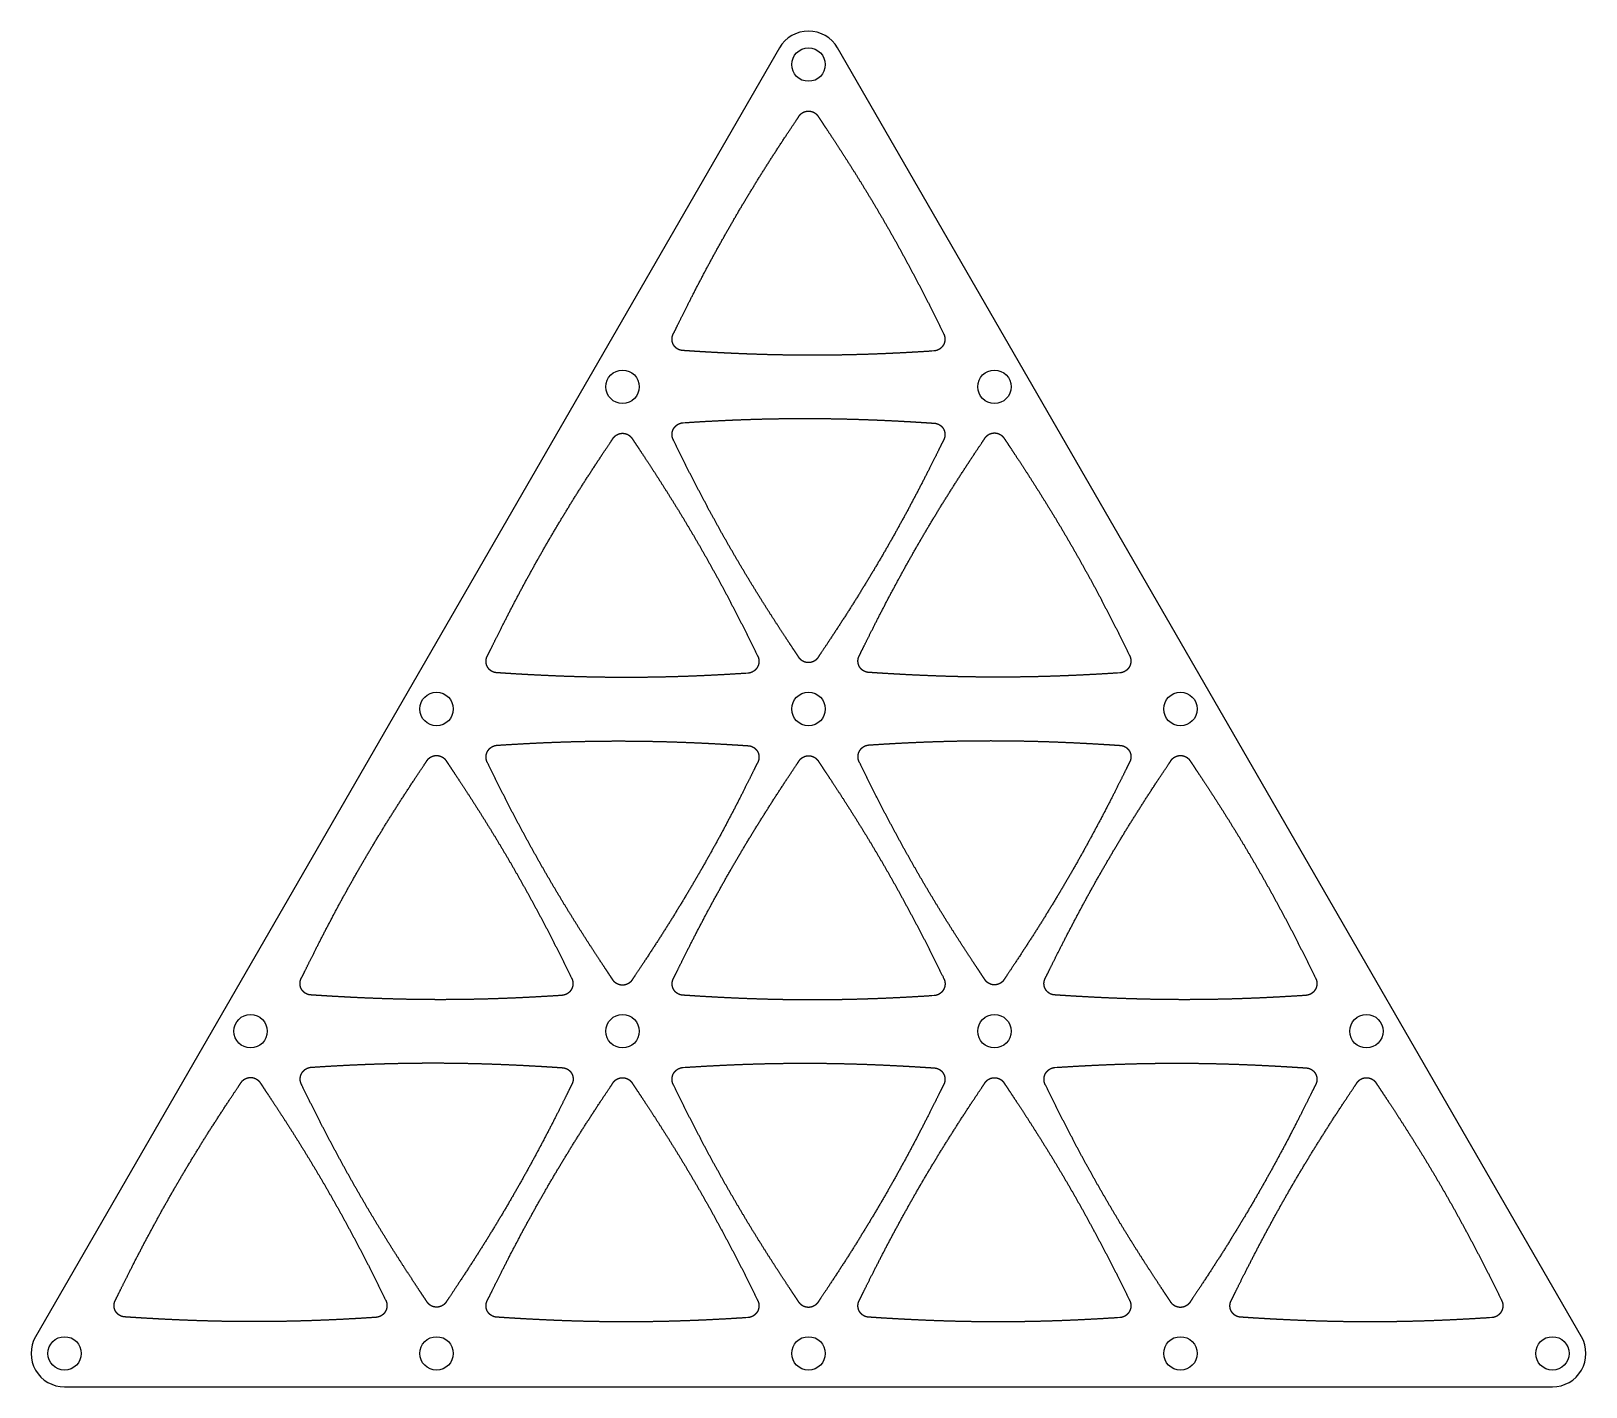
# Model space of a CAD drawing. Extents: x -3 to 136, y 0 to 121.
import ezdxf

# ---------------------------------------------------------------- set-up
doc = ezdxf.new("R2010")
doc.units = 0
doc.layers.get('0').update_dxf_attribs({"linetype": 'CONTINUOUS'})

msp = doc.modelspace()

# ---------------------------------------------------------------- linework, layer by layer
msp.add_lwpolyline([(69.26408, 119.9689, 0.577350269), (64.06792, 119.9689), (-2.59808, 4.5, 0.577350269), (0, 0), (133.332, 0, 0.577350269), (135.93008, 4.5)], format="xyb", close=True)
for points in [[(65.8126, 113.844, 0), (65.815, 113.848, 0), (65.8175, 113.852, 0), (65.82, 113.856, 0), (65.8226, 113.859, 0), (65.8251, 113.863, 0), (65.8276, 113.867, 0), (65.8302, 113.87, 0), (65.8328, 113.874, 0), (65.8354, 113.878, 0), (65.838, 113.882, 0), (65.8407, 113.885, 0), (65.8433, 113.889, 0), (65.846, 113.893, 0), (65.8487, 113.896, 0), (65.8514, 113.9, 0), (65.8541, 113.904, 0), (65.8568, 113.907, 0), (65.8596, 113.911, 0), (65.8624, 113.914, 0), (65.8652, 113.918, 0), (65.868, 113.921, 0), (65.8708, 113.925, 0), (65.8736, 113.928, 0), (65.8765, 113.932, 0), (65.8793, 113.935, 0), (65.8822, 113.939, 0), (65.8851, 113.942, 0), (65.888, 113.946, 0), (65.891, 113.949, 0), (65.8939, 113.953, 0), (65.8969, 113.956, 0), (65.8998, 113.96, 0), (65.9028, 113.963, 0), (65.9058, 113.966, 0), (65.9089, 113.97, 0), (65.9119, 113.973, 0), (65.915, 113.976, 0), (65.918, 113.98, 0), (65.9211, 113.983, 0), (65.9242, 113.986, 0), (65.9273, 113.99, 0), (65.9305, 113.993, 0), (65.9336, 113.996, 0), (65.9368, 114, 0), (65.94, 114.003, 0), (65.9432, 114.006, 0), (65.9464, 114.009, 0), (65.9496, 114.012, 0), (65.9528, 114.016, 0), (65.9561, 114.019, 0), (65.9593, 114.022, 0), (65.9626, 114.025, 0), (65.9659, 114.028, 0), (65.9692, 114.031, 0), (65.9725, 114.034, 0), (65.9759, 114.037, 0), (65.9792, 114.04, 0), (65.9826, 114.043, 0), (65.9859, 114.046, 0), (65.9893, 114.049, 0), (65.9927, 114.052, 0), (65.9961, 114.055, 0), (65.9996, 114.058, 0), (66.003, 114.061, 0), (66.0065, 114.064, 0), (66.0099, 114.067, 0), (66.0134, 114.07, 0), (66.0169, 114.073, 0), (66.0204, 114.076, 0), (66.0239, 114.079, 0), (66.0275, 114.081, 0), (66.031, 114.084, 0), (66.0346, 114.087, 0), (66.0381, 114.09, 0), (66.0417, 114.093, 0), (66.0453, 114.095, 0), (66.0489, 114.098, 0), (66.0525, 114.101, 0), (66.0562, 114.104, 0), (66.0598, 114.106, 0), (66.0634, 114.109, 0), (66.0671, 114.112, 0), (66.0708, 114.114, 0), (66.0745, 114.117, 0), (66.0782, 114.119, 0), (66.0819, 114.122, 0), (66.0856, 114.125, 0), (66.0894, 114.127, 0), (66.0931, 114.13, 0), (66.0969, 114.132, 0), (66.1006, 114.135, 0), (66.1044, 114.137, 0), (66.1082, 114.14, 0), (66.112, 114.142, 0), (66.1159, 114.145, 0), (66.1197, 114.147, 0), (66.1235, 114.149, 0), (66.1274, 114.152, 0), (66.1312, 114.154, 0), (66.1351, 114.157, 0), (66.139, 114.159, 0), (66.1429, 114.161, 0), (66.1468, 114.164, 0), (66.1507, 114.166, 0), (66.1546, 114.168, 0), (66.1585, 114.17, 0), (66.1625, 114.173, 0), (66.1664, 114.175, 0), (66.1704, 114.177, 0), (66.1744, 114.179, 0), (66.1783, 114.181, 0), (66.1823, 114.183, 0), (66.1863, 114.186, 0), (66.1903, 114.188, 0), (66.1943, 114.19, 0), (66.1983, 114.192, 0), (66.2024, 114.194, 0), (66.2064, 114.196, 0), (66.2105, 114.198, 0), (66.2145, 114.2, 0), (66.2186, 114.202, 0), (66.2226, 114.204, 0), (66.2267, 114.206, 0), (66.2308, 114.208, 0), (66.2349, 114.21, 0), (66.239, 114.212, 0), (66.2431, 114.213, 0), (66.2472, 114.215, 0), (66.2514, 114.217, 0), (66.2555, 114.219, 0), (66.2596, 114.221, 0), (66.2638, 114.222, 0), (66.268, 114.224, 0), (66.2721, 114.226, 0), (66.2763, 114.228, 0), (66.2805, 114.229, 0), (66.2847, 114.231, 0), (66.2889, 114.233, 0), (66.2931, 114.234, 0), (66.2973, 114.236, 0), (66.3015, 114.238, 0), (66.3057, 114.239, 0), (66.31, 114.241, 0), (66.3142, 114.242, 0), (66.3184, 114.244, 0), (66.3227, 114.245, 0), (66.327, 114.247, 0), (66.3312, 114.248, 0), (66.3355, 114.25, 0), (66.3398, 114.251, 0), (66.3441, 114.253, 0), (66.3483, 114.254, 0), (66.3526, 114.255, 0), (66.357, 114.257, 0), (66.3613, 114.258, 0), (66.3656, 114.26, 0), (66.3699, 114.261, 0), (66.3742, 114.262, 0), (66.3786, 114.263, 0), (66.3829, 114.265, 0), (66.3873, 114.266, 0), (66.3916, 114.267, 0), (66.396, 114.268, 0), (66.4003, 114.269, 0), (66.4047, 114.271, 0), (66.4091, 114.272, 0), (66.4135, 114.273, 0), (66.4178, 114.274, 0), (66.4222, 114.275, 0), (66.4266, 114.276, 0), (66.431, 114.277, 0), (66.4354, 114.278, 0), (66.4399, 114.279, 0), (66.4443, 114.28, 0), (66.4487, 114.281, 0), (66.4531, 114.282, 0), (66.4576, 114.283, 0), (66.462, 114.284, 0), (66.4664, 114.285, 0), (66.4709, 114.286, 0), (66.4753, 114.287, 0), (66.4798, 114.287, 0), (66.4842, 114.288, 0), (66.4887, 114.289, 0), (66.4932, 114.29, 0), (66.4977, 114.29, 0), (66.5021, 114.291, 0), (66.5066, 114.292, 0), (66.5111, 114.293, 0), (66.5156, 114.293, 0), (66.52, 114.294, 0), (66.5245, 114.295, 0), (66.529, 114.295, 0), (66.5335, 114.296, 0), (66.538, 114.296, 0), (66.5425, 114.297, 0), (66.547, 114.297, 0), (66.5515, 114.298, 0), (66.556, 114.298, 0), (66.5605, 114.299, 0), (66.565, 114.299, 0), (66.5695, 114.3, 0), (66.574, 114.3, 0), (66.5785, 114.301, 0), (66.583, 114.301, 0), (66.5875, 114.301, 0), (66.592, 114.302, 0), (66.5965, 114.302, 0), (66.601, 114.302, 0), (66.6056, 114.303, 0), (66.6101, 114.303, 0), (66.6146, 114.303, 0), (66.6191, 114.303, 0), (66.6236, 114.303, 0), (66.6281, 114.304, 0), (66.6326, 114.304, 0), (66.6372, 114.304, 0), (66.6417, 114.304, 0), (66.6462, 114.304, 0), (66.6507, 114.304, 0), (66.6552, 114.304, 0), (66.6597, 114.304, 0), (66.6643, 114.304, 0), (66.6688, 114.304, 0), (66.6733, 114.304, 0), (66.6778, 114.304, 0), (66.6823, 114.304, 0), (66.6868, 114.304, 0), (66.6914, 114.304, 0), (66.6959, 114.304, 0), (66.7004, 114.304, 0), (66.7049, 114.304, 0), (66.7094, 114.303, 0), (66.7139, 114.303, 0), (66.7184, 114.303, 0), (66.7229, 114.303, 0), (66.7274, 114.303, 0), (66.732, 114.302, 0), (66.7365, 114.302, 0), (66.741, 114.302, 0), (66.7455, 114.301, 0), (66.75, 114.301, 0), (66.7545, 114.301, 0), (66.759, 114.3, 0), (66.7635, 114.3, 0), (66.768, 114.299, 0), (66.7725, 114.299, 0), (66.777, 114.298, 0), (66.7815, 114.298, 0), (66.7859, 114.297, 0), (66.7904, 114.297, 0), (66.7949, 114.296, 0), (66.7994, 114.296, 0), (66.8039, 114.295, 0), (66.8084, 114.294, 0), (66.8128, 114.294, 0), (66.8173, 114.293, 0), (66.8218, 114.292, 0), (66.8263, 114.292, 0), (66.8307, 114.291, 0), (66.8352, 114.29, 0), (66.8397, 114.29, 0), (66.8441, 114.289, 0), (66.8486, 114.288, 0), (66.853, 114.287, 0), (66.8575, 114.286, 0), (66.8619, 114.286, 0), (66.8664, 114.285, 0), (66.8708, 114.284, 0), (66.8752, 114.283, 0), (66.8797, 114.282, 0), (66.8841, 114.281, 0), (66.8885, 114.28, 0), (66.893, 114.279, 0), (66.8974, 114.278, 0), (66.9018, 114.277, 0), (66.9062, 114.276, 0), (66.9106, 114.275, 0), (66.915, 114.274, 0), (66.9194, 114.273, 0), (66.9238, 114.272, 0), (66.9282, 114.27, 0), (66.9326, 114.269, 0), (66.9369, 114.268, 0), (66.9413, 114.267, 0), (66.9457, 114.266, 0), (66.95, 114.264, 0), (66.9544, 114.263, 0), (66.9587, 114.262, 0), (66.963, 114.261, 0), (66.9674, 114.259, 0), (66.9717, 114.258, 0), (66.976, 114.257, 0), (66.9803, 114.255, 0), (66.9846, 114.254, 0), (66.9889, 114.252, 0), (66.9932, 114.251, 0), (66.9975, 114.25, 0), (67.0017, 114.248, 0), (67.006, 114.247, 0), (67.0103, 114.245, 0), (67.0145, 114.244, 0), (67.0188, 114.242, 0), (67.023, 114.24, 0), (67.0272, 114.239, 0), (67.0315, 114.237, 0), (67.0357, 114.236, 0), (67.0399, 114.234, 0), (67.0441, 114.232, 0), (67.0483, 114.231, 0), (67.0525, 114.229, 0), (67.0567, 114.227, 0), (67.0608, 114.226, 0), (67.065, 114.224, 0), (67.0692, 114.222, 0), (67.0733, 114.22, 0), (67.0774, 114.218, 0), (67.0816, 114.217, 0), (67.0857, 114.215, 0), (67.0898, 114.213, 0), (67.0939, 114.211, 0), (67.098, 114.209, 0), (67.1021, 114.207, 0), (67.1062, 114.205, 0), (67.1103, 114.203, 0), (67.1143, 114.201, 0), (67.1184, 114.199, 0), (67.1225, 114.197, 0), (67.1265, 114.195, 0), (67.1305, 114.193, 0), (67.1345, 114.191, 0), (67.1386, 114.189, 0), (67.1426, 114.187, 0), (67.1466, 114.185, 0), (67.1505, 114.183, 0), (67.1545, 114.181, 0), (67.1585, 114.179, 0), (67.1625, 114.177, 0), (67.1664, 114.174, 0), (67.1703, 114.172, 0), (67.1743, 114.17, 0), (67.1782, 114.168, 0), (67.1821, 114.165, 0), (67.186, 114.163, 0), (67.1899, 114.161, 0), (67.1938, 114.158, 0), (67.1977, 114.156, 0), (67.2015, 114.154, 0), (67.2054, 114.151, 0), (67.2092, 114.149, 0), (67.213, 114.147, 0), (67.2169, 114.144, 0), (67.2207, 114.142, 0), (67.2245, 114.139, 0), (67.2283, 114.137, 0), (67.232, 114.134, 0), (67.2358, 114.132, 0), (67.2396, 114.129, 0), (67.2433, 114.127, 0), (67.2471, 114.124, 0), (67.2508, 114.122, 0), (67.2545, 114.119, 0), (67.2582, 114.116, 0), (67.2619, 114.114, 0), (67.2656, 114.111, 0), (67.2692, 114.108, 0), (67.2729, 114.106, 0), (67.2765, 114.103, 0), (67.2802, 114.1, 0), (67.2838, 114.098, 0), (67.2874, 114.095, 0), (67.291, 114.092, 0), (67.2945, 114.089, 0), (67.2981, 114.087, 0), (67.3017, 114.084, 0), (67.3052, 114.081, 0), (67.3087, 114.078, 0), (67.3122, 114.075, 0), (67.3157, 114.072, 0), (67.3192, 114.07, 0), (67.3227, 114.067, 0), (67.3261, 114.064, 0), (67.3296, 114.061, 0), (67.333, 114.058, 0), (67.3364, 114.055, 0), (67.3398, 114.052, 0), (67.3432, 114.049, 0), (67.3466, 114.046, 0), (67.35, 114.043, 0), (67.3533, 114.04, 0), (67.3566, 114.037, 0), (67.36, 114.034, 0), (67.3633, 114.031, 0), (67.3666, 114.028, 0), (67.3698, 114.025, 0), (67.3731, 114.021, 0), (67.3763, 114.018, 0), (67.3796, 114.015, 0), (67.3828, 114.012, 0), (67.386, 114.009, 0), (67.3892, 114.006, 0), (67.3924, 114.002, 0), (67.3955, 113.999, 0), (67.3987, 113.996, 0), (67.4018, 113.993, 0), (67.4049, 113.989, 0), (67.408, 113.986, 0), (67.4111, 113.983, 0), (67.4142, 113.98, 0), (67.4173, 113.976, 0), (67.4203, 113.973, 0), (67.4233, 113.97, 0), (67.4264, 113.966, 0), (67.4293, 113.963, 0), (67.4323, 113.959, 0), (67.4353, 113.956, 0), (67.4383, 113.953, 0), (67.4412, 113.949, 0), (67.4441, 113.946, 0), (67.447, 113.942, 0), (67.4499, 113.939, 0), (67.4528, 113.935, 0), (67.4556, 113.932, 0), (67.4585, 113.928, 0), (67.4613, 113.925, 0), (67.4641, 113.921, 0), (67.4669, 113.918, 0), (67.4697, 113.914, 0), (67.4725, 113.911, 0), (67.4752, 113.907, 0), (67.4779, 113.903, 0), (67.4807, 113.9, 0), (67.4834, 113.896, 0), (67.486, 113.893, 0), (67.4887, 113.889, 0), (67.4914, 113.885, 0), (67.494, 113.882, 0), (67.4966, 113.878, 0), (67.4992, 113.874, 0), (67.5018, 113.87, 0), (67.5044, 113.867, 0), (67.5069, 113.863, 0), (67.5095, 113.859, 0), (67.512, 113.855, 0), (67.5145, 113.852, 0), (67.517, 113.848, 0), (67.5194, 113.844, 0)], [(54.544, 94.3264, 0), (54.5476, 94.3334, 0), (54.5518, 94.3417, 0), (54.5565, 94.3512, 0), (54.5618, 94.3618, 0), (54.5677, 94.3736, 0), (54.5741, 94.3865, 0), (54.5811, 94.4005, 0), (54.5886, 94.4157, 0), (54.5966, 94.432, 0), (54.6052, 94.4494, 0), (54.6143, 94.4679, 0), (54.6239, 94.4874, 0), (54.6341, 94.5081, 0), (54.6448, 94.5298, 0), (54.656, 94.5526, 0), (54.6677, 94.5764, 0), (54.6799, 94.6013, 0), (54.6926, 94.6272, 0), (54.7058, 94.6541, 0), (54.7195, 94.682, 0), (54.7338, 94.711, 0), (54.7485, 94.7409, 0), (54.7636, 94.7718, 0), (54.7793, 94.8037, 0), (54.7955, 94.8365, 0), (54.8121, 94.8703, 0), (54.8292, 94.905, 0), (54.8467, 94.9407, 0), (54.8647, 94.9773, 0), (54.8832, 95.0148, 0), (54.9021, 95.0532, 0), (54.9215, 95.0925, 0), (54.9413, 95.1327, 0), (54.9616, 95.1737, 0), (54.9823, 95.2156, 0), (55.0034, 95.2584, 0), (55.025, 95.302, 0), (55.047, 95.3465, 0), (55.0694, 95.3918, 0), (55.0922, 95.4379, 0), (55.1154, 95.4848, 0), (55.1391, 95.5325, 0), (55.1632, 95.581, 0), (55.1876, 95.6303, 0), (55.2125, 95.6804, 0), (55.2378, 95.7312, 0), (55.2634, 95.7828, 0), (55.2895, 95.8351, 0), (55.3159, 95.8881, 0), (55.3427, 95.9419, 0), (55.3699, 95.9963, 0), (55.3974, 96.0515, 0), (55.4253, 96.1074, 0), (55.4536, 96.1639, 0), (55.4822, 96.2211, 0), (55.5112, 96.279, 0), (55.5406, 96.3376, 0), (55.5703, 96.3967, 0), (55.6003, 96.4566, 0), (55.6307, 96.517, 0), (55.6614, 96.5781, 0), (55.6925, 96.6397, 0), (55.7239, 96.702, 0), (55.7556, 96.7648, 0), (55.7876, 96.8283, 0), (55.8199, 96.8922, 0), (55.8526, 96.9568, 0), (55.8856, 97.0219, 0), (55.9188, 97.0875, 0), (55.9524, 97.1537, 0), (55.9863, 97.2204, 0), (56.0204, 97.2876, 0), (56.0549, 97.3553, 0), (56.0896, 97.4235, 0), (56.1246, 97.4921, 0), (56.1599, 97.5613, 0), (56.1955, 97.6309, 0), (56.2313, 97.7009, 0), (56.2675, 97.7714, 0), (56.3038, 97.8423, 0), (56.3405, 97.9137, 0), (56.3773, 97.9855, 0), (56.4145, 98.0576, 0), (56.4519, 98.1302, 0), (56.4895, 98.2032, 0), (56.5273, 98.2765, 0), (56.5654, 98.3502, 0), (56.6038, 98.4242, 0), (56.6423, 98.4986, 0), (56.6811, 98.5733, 0), (56.7201, 98.6484, 0), (56.7593, 98.7237, 0), (56.7986, 98.7991, 0), (56.8379, 98.8744, 0), (56.8772, 98.9497, 0), (56.9165, 99.0249, 0), (56.9558, 99.1, 0), (56.9952, 99.175, 0), (57.0345, 99.2499, 0), (57.0739, 99.3248, 0), (57.1133, 99.3997, 0), (57.1527, 99.4744, 0), (57.1921, 99.5491, 0), (57.2316, 99.6238, 0), (57.271, 99.6983, 0), (57.3105, 99.7728, 0), (57.35, 99.8473, 0), (57.3895, 99.9216, 0), (57.4291, 99.996, 0), (57.4687, 100.07, 0), (57.5082, 100.144, 0), (57.5479, 100.219, 0), (57.5875, 100.293, 0), (57.6272, 100.367, 0), (57.6668, 100.441, 0), (57.7065, 100.515, 0), (57.7463, 100.588, 0), (57.786, 100.662, 0), (57.8258, 100.736, 0), (57.8656, 100.81, 0), (57.9055, 100.883, 0), (57.9453, 100.957, 0), (57.9852, 101.031, 0), (58.0251, 101.104, 0), (58.0651, 101.178, 0), (58.1051, 101.251, 0), (58.1451, 101.324, 0), (58.1851, 101.398, 0), (58.2252, 101.471, 0), (58.2653, 101.544, 0), (58.3054, 101.617, 0), (58.3456, 101.691, 0), (58.3858, 101.764, 0), (58.426, 101.837, 0), (58.4663, 101.91, 0), (58.5066, 101.983, 0), (58.5469, 102.056, 0), (58.5873, 102.129, 0), (58.6277, 102.202, 0), (58.6682, 102.274, 0), (58.7087, 102.347, 0), (58.7492, 102.42, 0), (58.7897, 102.493, 0), (58.8303, 102.566, 0), (58.871, 102.638, 0), (58.9117, 102.711, 0), (58.9524, 102.784, 0), (58.9931, 102.856, 0), (59.034, 102.929, 0), (59.0748, 103.001, 0), (59.1157, 103.074, 0), (59.1566, 103.146, 0), (59.1976, 103.219, 0), (59.2386, 103.291, 0), (59.2797, 103.364, 0), (59.3208, 103.436, 0), (59.3619, 103.509, 0), (59.4031, 103.581, 0), (59.4444, 103.653, 0), (59.4857, 103.726, 0), (59.527, 103.798, 0), (59.5684, 103.871, 0), (59.6098, 103.943, 0), (59.6513, 104.015, 0), (59.6929, 104.087, 0), (59.7344, 104.16, 0), (59.7761, 104.232, 0), (59.8178, 104.304, 0), (59.8595, 104.376, 0), (59.9013, 104.449, 0), (59.9432, 104.521, 0), (59.9851, 104.593, 0), (60.027, 104.665, 0), (60.069, 104.737, 0), (60.1111, 104.81, 0), (60.1532, 104.882, 0), (60.1954, 104.954, 0), (60.2376, 105.026, 0), (60.2799, 105.098, 0), (60.3222, 105.171, 0), (60.3646, 105.243, 0), (60.4071, 105.315, 0), (60.4496, 105.387, 0), (60.4922, 105.459, 0), (60.5348, 105.531, 0), (60.5775, 105.604, 0), (60.6203, 105.676, 0), (60.6631, 105.748, 0), (60.706, 105.82, 0), (60.7489, 105.892, 0), (60.7919, 105.965, 0), (60.835, 106.037, 0), (60.8782, 106.109, 0), (60.9214, 106.181, 0), (60.9646, 106.254, 0), (61.008, 106.326, 0), (61.0514, 106.398, 0), (61.0948, 106.471, 0), (61.1384, 106.543, 0), (61.182, 106.615, 0), (61.2256, 106.688, 0), (61.2694, 106.76, 0), (61.3132, 106.832, 0), (61.357, 106.905, 0), (61.401, 106.977, 0), (61.4449, 107.049, 0), (61.4889, 107.122, 0), (61.5329, 107.194, 0), (61.5769, 107.266, 0), (61.6209, 107.338, 0), (61.6649, 107.41, 0), (61.709, 107.482, 0), (61.753, 107.554, 0), (61.7971, 107.626, 0), (61.8412, 107.698, 0), (61.8853, 107.769, 0), (61.9295, 107.841, 0), (61.9737, 107.912, 0), (62.0179, 107.984, 0), (62.0621, 108.055, 0), (62.1064, 108.127, 0), (62.1506, 108.198, 0), (62.1949, 108.27, 0), (62.2393, 108.341, 0), (62.2837, 108.412, 0), (62.3281, 108.484, 0), (62.3725, 108.555, 0), (62.417, 108.626, 0), (62.4615, 108.697, 0), (62.506, 108.768, 0), (62.5506, 108.839, 0), (62.5952, 108.91, 0), (62.6399, 108.981, 0), (62.6846, 109.052, 0), (62.7293, 109.123, 0), (62.7741, 109.194, 0), (62.8189, 109.265, 0), (62.8637, 109.336, 0), (62.9087, 109.407, 0), (62.9536, 109.478, 0), (62.9986, 109.549, 0), (63.0437, 109.62, 0), (63.0888, 109.691, 0), (63.1339, 109.761, 0), (63.1791, 109.832, 0), (63.2244, 109.903, 0), (63.2697, 109.974, 0), (63.315, 110.045, 0), (63.3604, 110.116, 0), (63.4059, 110.187, 0), (63.4514, 110.258, 0), (63.497, 110.328, 0), (63.5427, 110.399, 0), (63.5884, 110.47, 0), (63.6341, 110.541, 0), (63.6799, 110.612, 0), (63.7258, 110.683, 0), (63.7718, 110.754, 0), (63.8178, 110.825, 0), (63.8639, 110.896, 0), (63.91, 110.967, 0), (63.9562, 111.038, 0), (64.0025, 111.11, 0), (64.0489, 111.181, 0), (64.0953, 111.252, 0), (64.1418, 111.323, 0), (64.1884, 111.394, 0), (64.235, 111.466, 0), (64.2817, 111.537, 0), (64.3285, 111.609, 0), (64.3754, 111.68, 0), (64.4222, 111.751, 0), (64.4687, 111.822, 0), (64.5147, 111.892, 0), (64.5603, 111.961, 0), (64.6054, 112.029, 0), (64.65, 112.097, 0), (64.694, 112.164, 0), (64.7376, 112.23, 0), (64.7806, 112.295, 0), (64.823, 112.359, 0), (64.8649, 112.422, 0), (64.9061, 112.484, 0), (64.9467, 112.545, 0), (64.9867, 112.606, 0), (65.0259, 112.665, 0), (65.0645, 112.723, 0), (65.1024, 112.78, 0), (65.1395, 112.836, 0), (65.1759, 112.89, 0), (65.2115, 112.944, 0), (65.2463, 112.996, 0), (65.2803, 113.047, 0), (65.3134, 113.097, 0), (65.3458, 113.145, 0), (65.3772, 113.192, 0), (65.4077, 113.238, 0), (65.4374, 113.282, 0), (65.466, 113.325, 0), (65.4938, 113.366, 0), (65.5205, 113.406, 0), (65.5463, 113.445, 0), (65.5711, 113.482, 0), (65.5948, 113.517, 0), (65.6174, 113.551, 0), (65.639, 113.583, 0), (65.6595, 113.614, 0), (65.6789, 113.643, 0), (65.6971, 113.67, 0), (65.7142, 113.696, 0), (65.7301, 113.72, 0), (65.7448, 113.742, 0), (65.7583, 113.762, 0), (65.7706, 113.78, 0), (65.7816, 113.797, 0), (65.7913, 113.812, 0), (65.7997, 113.824, 0), (65.8068, 113.835, 0), (65.8126, 113.844, 0)], [(67.5194, 113.844, 0), (67.5227, 113.839, 0), (67.5264, 113.833, 0), (67.5305, 113.827, 0), (67.535, 113.82, 0), (67.5399, 113.813, 0), (67.5453, 113.805, 0), (67.551, 113.796, 0), (67.5572, 113.787, 0), (67.5638, 113.777, 0), (67.5707, 113.767, 0), (67.5781, 113.755, 0), (67.5859, 113.744, 0), (67.594, 113.732, 0), (67.6026, 113.719, 0), (67.6115, 113.705, 0), (67.6208, 113.692, 0), (67.6305, 113.677, 0), (67.6406, 113.662, 0), (67.6511, 113.646, 0), (67.6619, 113.63, 0), (67.6732, 113.613, 0), (67.6847, 113.596, 0), (67.6967, 113.578, 0), (67.709, 113.56, 0), (67.7217, 113.541, 0), (67.7348, 113.522, 0), (67.7482, 113.502, 0), (67.7619, 113.481, 0), (67.776, 113.46, 0), (67.7905, 113.438, 0), (67.8053, 113.416, 0), (67.8204, 113.394, 0), (67.8359, 113.37, 0), (67.8518, 113.347, 0), (67.8679, 113.323, 0), (67.8844, 113.298, 0), (67.9013, 113.273, 0), (67.9184, 113.247, 0), (67.9359, 113.221, 0), (67.9538, 113.194, 0), (67.9719, 113.167, 0), (67.9903, 113.14, 0), (68.0091, 113.112, 0), (68.0282, 113.083, 0), (68.0476, 113.054, 0), (68.0673, 113.024, 0), (68.0873, 112.994, 0), (68.1076, 112.964, 0), (68.1282, 112.933, 0), (68.1492, 112.902, 0), (68.1704, 112.87, 0), (68.1919, 112.837, 0), (68.2137, 112.805, 0), (68.2357, 112.771, 0), (68.2581, 112.738, 0), (68.2807, 112.704, 0), (68.3037, 112.669, 0), (68.3269, 112.634, 0), (68.3503, 112.599, 0), (68.3741, 112.563, 0), (68.3981, 112.527, 0), (68.4224, 112.49, 0), (68.4469, 112.453, 0), (68.4717, 112.416, 0), (68.4968, 112.378, 0), (68.5221, 112.339, 0), (68.5477, 112.301, 0), (68.5736, 112.262, 0), (68.5996, 112.222, 0), (68.626, 112.182, 0), (68.6525, 112.142, 0), (68.6793, 112.101, 0), (68.7064, 112.06, 0), (68.7337, 112.019, 0), (68.7612, 111.977, 0), (68.7889, 111.935, 0), (68.8169, 111.892, 0), (68.8451, 111.849, 0), (68.8735, 111.806, 0), (68.9022, 111.762, 0), (68.931, 111.718, 0), (68.9601, 111.674, 0), (68.9894, 111.629, 0), (69.0189, 111.584, 0), (69.0486, 111.539, 0), (69.0785, 111.493, 0), (69.1086, 111.447, 0), (69.1389, 111.401, 0), (69.1694, 111.354, 0), (69.2001, 111.307, 0), (69.231, 111.259, 0), (69.2621, 111.212, 0), (69.2933, 111.164, 0), (69.3248, 111.115, 0), (69.3564, 111.067, 0), (69.3882, 111.018, 0), (69.4202, 110.968, 0), (69.4524, 110.919, 0), (69.4847, 110.869, 0), (69.5172, 110.819, 0), (69.5499, 110.768, 0), (69.5827, 110.717, 0), (69.6157, 110.666, 0), (69.6488, 110.615, 0), (69.6821, 110.563, 0), (69.7156, 110.512, 0), (69.7492, 110.459, 0), (69.7829, 110.407, 0), (69.8168, 110.354, 0), (69.8508, 110.301, 0), (69.885, 110.248, 0), (69.9193, 110.195, 0), (69.9538, 110.141, 0), (69.9884, 110.087, 0), (70.0231, 110.033, 0), (70.0579, 109.978, 0), (70.0928, 109.924, 0), (70.1279, 109.869, 0), (70.1631, 109.814, 0), (70.1984, 109.758, 0), (70.2339, 109.703, 0), (70.2694, 109.647, 0), (70.305, 109.591, 0), (70.3408, 109.534, 0), (70.3766, 109.478, 0), (70.4126, 109.421, 0), (70.4487, 109.364, 0), (70.4848, 109.307, 0), (70.521, 109.25, 0), (70.5574, 109.192, 0), (70.5938, 109.135, 0), (70.6302, 109.077, 0), (70.6666, 109.019, 0), (70.7029, 108.961, 0), (70.7392, 108.904, 0), (70.7755, 108.846, 0), (70.8117, 108.788, 0), (70.8479, 108.73, 0), (70.884, 108.673, 0), (70.9201, 108.615, 0), (70.9561, 108.557, 0), (70.9921, 108.5, 0), (71.028, 108.442, 0), (71.0639, 108.385, 0), (71.0998, 108.327, 0), (71.1356, 108.269, 0), (71.1714, 108.212, 0), (71.2071, 108.154, 0), (71.2428, 108.097, 0), (71.2785, 108.039, 0), (71.3141, 107.981, 0), (71.3496, 107.924, 0), (71.3852, 107.866, 0), (71.4207, 107.809, 0), (71.4561, 107.751, 0), (71.4915, 107.694, 0), (71.5269, 107.636, 0), (71.5622, 107.579, 0), (71.5975, 107.521, 0), (71.6328, 107.464, 0), (71.668, 107.406, 0), (71.7032, 107.349, 0), (71.7383, 107.291, 0), (71.7734, 107.234, 0), (71.8085, 107.176, 0), (71.8435, 107.119, 0), (71.8785, 107.061, 0), (71.9134, 107.004, 0), (71.9484, 106.946, 0), (71.9832, 106.889, 0), (72.0181, 106.832, 0), (72.0529, 106.774, 0), (72.0876, 106.717, 0), (72.1224, 106.659, 0), (72.1571, 106.602, 0), (72.1917, 106.544, 0), (72.2264, 106.487, 0), (72.261, 106.429, 0), (72.2955, 106.372, 0), (72.33, 106.314, 0), (72.3645, 106.257, 0), (72.399, 106.199, 0), (72.4334, 106.142, 0), (72.4678, 106.084, 0), (72.5021, 106.027, 0), (72.5365, 105.969, 0), (72.5708, 105.912, 0), (72.605, 105.854, 0), (72.6392, 105.797, 0), (72.6734, 105.739, 0), (72.7076, 105.682, 0), (72.7417, 105.624, 0), (72.7758, 105.566, 0), (72.8099, 105.509, 0), (72.8439, 105.451, 0), (72.8779, 105.394, 0), (72.9119, 105.336, 0), (72.9458, 105.278, 0), (72.9797, 105.221, 0), (73.0136, 105.163, 0), (73.0475, 105.105, 0), (73.0813, 105.048, 0), (73.1151, 104.99, 0), (73.1489, 104.932, 0), (73.1826, 104.875, 0), (73.2163, 104.817, 0), (73.25, 104.759, 0), (73.2836, 104.702, 0), (73.3173, 104.644, 0), (73.3509, 104.586, 0), (73.3844, 104.528, 0), (73.418, 104.47, 0), (73.4515, 104.413, 0), (73.485, 104.355, 0), (73.5184, 104.297, 0), (73.5519, 104.239, 0), (73.5853, 104.181, 0), (73.6186, 104.123, 0), (73.652, 104.065, 0), (73.6853, 104.007, 0), (73.7186, 103.949, 0), (73.7519, 103.891, 0), (73.7852, 103.833, 0), (73.8184, 103.775, 0), (73.8516, 103.717, 0), (73.8848, 103.659, 0), (73.918, 103.601, 0), (73.9511, 103.543, 0), (73.9842, 103.485, 0), (74.0173, 103.427, 0), (74.0504, 103.368, 0), (74.0834, 103.31, 0), (74.1164, 103.252, 0), (74.1494, 103.194, 0), (74.1824, 103.135, 0), (74.2154, 103.077, 0), (74.2483, 103.019, 0), (74.2812, 102.96, 0), (74.3141, 102.902, 0), (74.347, 102.843, 0), (74.3798, 102.785, 0), (74.4127, 102.727, 0), (74.4455, 102.668, 0), (74.4782, 102.609, 0), (74.511, 102.551, 0), (74.5438, 102.492, 0), (74.5765, 102.434, 0), (74.6092, 102.375, 0), (74.6419, 102.316, 0), (74.6746, 102.258, 0), (74.7072, 102.199, 0), (74.7399, 102.14, 0), (74.7725, 102.081, 0), (74.8051, 102.022, 0), (74.8377, 101.963, 0), (74.8702, 101.904, 0), (74.9028, 101.846, 0), (74.9353, 101.787, 0), (74.9678, 101.728, 0), (75.0003, 101.668, 0), (75.0328, 101.609, 0), (75.0653, 101.55, 0), (75.0977, 101.491, 0), (75.1302, 101.432, 0), (75.1626, 101.373, 0), (75.195, 101.313, 0), (75.2274, 101.254, 0), (75.2598, 101.195, 0), (75.2921, 101.135, 0), (75.3245, 101.076, 0), (75.3568, 101.016, 0), (75.3891, 100.957, 0), (75.4214, 100.897, 0), (75.4537, 100.838, 0), (75.486, 100.778, 0), (75.5183, 100.718, 0), (75.5505, 100.658, 0), (75.5828, 100.599, 0), (75.615, 100.539, 0), (75.6472, 100.479, 0), (75.6794, 100.419, 0), (75.7116, 100.359, 0), (75.7438, 100.299, 0), (75.776, 100.239, 0), (75.8081, 100.179, 0), (75.8402, 100.119, 0), (75.8723, 100.059, 0), (75.9044, 99.9988, 0), (75.9364, 99.9388, 0), (75.9683, 99.8788, 0), (76.0002, 99.8187, 0), (76.0321, 99.7587, 0), (76.064, 99.6987, 0), (76.0958, 99.6386, 0), (76.1276, 99.5786, 0), (76.1593, 99.5186, 0), (76.191, 99.4586, 0), (76.2227, 99.3986, 0), (76.2543, 99.3385, 0), (76.2859, 99.2785, 0), (76.3175, 99.2185, 0), (76.349, 99.1585, 0), (76.3806, 99.0984, 0), (76.412, 99.0384, 0), (76.4435, 98.9784, 0), (76.4749, 98.9183, 0), (76.5063, 98.8583, 0), (76.5376, 98.7982, 0), (76.569, 98.7381, 0), (76.6003, 98.6781, 0), (76.6315, 98.618, 0), (76.6628, 98.5579, 0), (76.694, 98.4978, 0), (76.7252, 98.4377, 0), (76.7563, 98.3775, 0), (76.7875, 98.3174, 0), (76.8186, 98.2573, 0), (76.8497, 98.1971, 0), (76.8807, 98.1369, 0), (76.9118, 98.0767, 0), (76.9428, 98.0165, 0), (76.9738, 97.9563, 0), (77.0047, 97.896, 0), (77.0357, 97.8358, 0), (77.0666, 97.7755, 0), (77.0975, 97.7152, 0), (77.1284, 97.6549, 0), (77.1592, 97.5946, 0), (77.19, 97.5342, 0), (77.2209, 97.4738, 0), (77.2517, 97.4134, 0), (77.2824, 97.353, 0), (77.3132, 97.2926, 0), (77.3439, 97.2321, 0), (77.3746, 97.1716, 0), (77.4053, 97.1111, 0), (77.436, 97.0505, 0), (77.4667, 96.99, 0), (77.4974, 96.9294, 0), (77.528, 96.8688, 0), (77.5586, 96.8081, 0), (77.5892, 96.7474, 0), (77.6198, 96.6867, 0), (77.6504, 96.6259, 0), (77.681, 96.5652, 0), (77.7115, 96.5044, 0), (77.742, 96.4435, 0), (77.7726, 96.3826, 0), (77.8031, 96.3217, 0), (77.8336, 96.2608, 0), (77.8641, 96.1998, 0), (77.8946, 96.1388, 0), (77.925, 96.0777, 0), (77.9555, 96.0167, 0), (77.9859, 95.9555, 0), (78.0164, 95.8944, 0), (78.0468, 95.8332, 0), (78.0773, 95.7719, 0), (78.1077, 95.7107, 0), (78.1379, 95.6497, 0), (78.1679, 95.5891, 0), (78.1978, 95.5288, 0), (78.2275, 95.4687, 0), (78.2572, 95.4087, 0), (78.2868, 95.3487, 0), (78.3164, 95.2888, 0), (78.3459, 95.2288, 0), (78.3756, 95.1686, 0), (78.4053, 95.1082, 0), (78.4351, 95.0475, 0), (78.4651, 94.9864, 0), (78.4953, 94.925, 0), (78.5257, 94.863, 0), (78.5563, 94.8005, 0), (78.5873, 94.7373, 0), (78.6185, 94.6734, 0), (78.6501, 94.6088, 0), (78.6821, 94.5434, 0), (78.7115, 94.4832, 0), (78.7367, 94.4314, 0), (78.7579, 94.3881, 0), (78.7749, 94.3531, 0), (78.788, 94.3264, 0)], [(55.3974, 92.8482, 0), (55.3929, 92.8484, 0), (55.3884, 92.8487, 0), (55.3838, 92.849, 0), (55.3793, 92.8493, 0), (55.3748, 92.8496, 0), (55.3703, 92.8499, 0), (55.3658, 92.8503, 0), (55.3612, 92.8507, 0), (55.3567, 92.8511, 0), (55.3522, 92.8515, 0), (55.3477, 92.8519, 0), (55.3432, 92.8524, 0), (55.3387, 92.8529, 0), (55.3342, 92.8534, 0), (55.3297, 92.8539, 0), (55.3252, 92.8545, 0), (55.3207, 92.855, 0), (55.3162, 92.8556, 0), (55.3118, 92.8562, 0), (55.3073, 92.8569, 0), (55.3028, 92.8575, 0), (55.2983, 92.8582, 0), (55.2938, 92.8589, 0), (55.2894, 92.8596, 0), (55.2849, 92.8603, 0), (55.2804, 92.8611, 0), (55.276, 92.8618, 0), (55.2715, 92.8626, 0), (55.2671, 92.8634, 0), (55.2626, 92.8643, 0), (55.2582, 92.8651, 0), (55.2537, 92.866, 0), (55.2493, 92.8669, 0), (55.2449, 92.8678, 0), (55.2404, 92.8687, 0), (55.236, 92.8697, 0), (55.2316, 92.8707, 0), (55.2272, 92.8717, 0), (55.2227, 92.8727, 0), (55.2183, 92.8737, 0), (55.2139, 92.8748, 0), (55.2095, 92.8759, 0), (55.2051, 92.8769, 0), (55.2007, 92.8781, 0), (55.1964, 92.8792, 0), (55.192, 92.8804, 0), (55.1876, 92.8815, 0), (55.1832, 92.8827, 0), (55.1789, 92.8839, 0), (55.1745, 92.8852, 0), (55.1701, 92.8864, 0), (55.1658, 92.8877, 0), (55.1615, 92.889, 0), (55.1571, 92.8903, 0), (55.1528, 92.8916, 0), (55.1485, 92.893, 0), (55.1441, 92.8944, 0), (55.1398, 92.8958, 0), (55.1355, 92.8972, 0), (55.1312, 92.8986, 0), (55.1269, 92.9001, 0), (55.1227, 92.9015, 0), (55.1184, 92.903, 0), (55.1141, 92.9045, 0), (55.1098, 92.906, 0), (55.1056, 92.9076, 0), (55.1013, 92.9092, 0), (55.0971, 92.9107, 0), (55.0929, 92.9123, 0), (55.0886, 92.914, 0), (55.0844, 92.9156, 0), (55.0802, 92.9173, 0), (55.076, 92.9189, 0), (55.0718, 92.9206, 0), (55.0676, 92.9224, 0), (55.0634, 92.9241, 0), (55.0593, 92.9258, 0), (55.0551, 92.9276, 0), (55.0509, 92.9294, 0), (55.0468, 92.9312, 0), (55.0426, 92.933, 0), (55.0385, 92.9349, 0), (55.0344, 92.9368, 0), (55.0303, 92.9386, 0), (55.0262, 92.9405, 0), (55.0221, 92.9425, 0), (55.018, 92.9444, 0), (55.0139, 92.9464, 0), (55.0098, 92.9483, 0), (55.0057, 92.9503, 0), (55.0017, 92.9523, 0), (54.9976, 92.9544, 0), (54.9936, 92.9564, 0), (54.9895, 92.9585, 0), (54.9855, 92.9606, 0), (54.9815, 92.9627, 0), (54.9775, 92.9648, 0), (54.9735, 92.9669, 0), (54.9695, 92.9691, 0), (54.9655, 92.9713, 0), (54.9616, 92.9735, 0), (54.9576, 92.9757, 0), (54.9537, 92.9779, 0), (54.9497, 92.9802, 0), (54.9458, 92.9824, 0), (54.9419, 92.9847, 0), (54.938, 92.987, 0), (54.9341, 92.9893, 0), (54.9302, 92.9916, 0), (54.9264, 92.994, 0), (54.9225, 92.9963, 0), (54.9187, 92.9987, 0), (54.9148, 93.0011, 0), (54.911, 93.0035, 0), (54.9072, 93.006, 0), (54.9034, 93.0084, 0), (54.8996, 93.0109, 0), (54.8958, 93.0134, 0), (54.8921, 93.0159, 0), (54.8883, 93.0184, 0), (54.8846, 93.0209, 0), (54.8808, 93.0234, 0), (54.8771, 93.026, 0), (54.8734, 93.0286, 0), (54.8697, 93.0312, 0), (54.866, 93.0338, 0), (54.8623, 93.0364, 0), (54.8587, 93.0391, 0), (54.855, 93.0417, 0), (54.8514, 93.0444, 0), (54.8478, 93.0471, 0), (54.8441, 93.0498, 0), (54.8405, 93.0525, 0), (54.837, 93.0552, 0), (54.8334, 93.058, 0), (54.8298, 93.0608, 0), (54.8263, 93.0636, 0), (54.8227, 93.0664, 0), (54.8192, 93.0692, 0), (54.8157, 93.072, 0), (54.8122, 93.0749, 0), (54.8087, 93.0777, 0), (54.8052, 93.0806, 0), (54.8017, 93.0835, 0), (54.7983, 93.0864, 0), (54.7948, 93.0893, 0), (54.7914, 93.0923, 0), (54.788, 93.0952, 0), (54.7846, 93.0982, 0), (54.7812, 93.1012, 0), (54.7778, 93.1042, 0), (54.7745, 93.1072, 0), (54.7711, 93.1102, 0), (54.7678, 93.1133, 0), (54.7645, 93.1163, 0), (54.7612, 93.1194, 0), (54.7579, 93.1225, 0), (54.7546, 93.1256, 0), (54.7513, 93.1287, 0), (54.7481, 93.1318, 0), (54.7448, 93.135, 0), (54.7416, 93.1382, 0), (54.7384, 93.1413, 0), (54.7352, 93.1445, 0), (54.732, 93.1477, 0), (54.7288, 93.1509, 0), (54.7256, 93.1542, 0), (54.7225, 93.1574, 0), (54.7194, 93.1607, 0), (54.7162, 93.164, 0), (54.7131, 93.1673, 0), (54.7101, 93.1706, 0), (54.707, 93.1739, 0), (54.7039, 93.1772, 0), (54.7009, 93.1806, 0), (54.6978, 93.1839, 0), (54.6948, 93.1873, 0), (54.6918, 93.1907, 0), (54.6888, 93.1941, 0), (54.6858, 93.1975, 0), (54.6829, 93.2009, 0), (54.6799, 93.2044, 0), (54.677, 93.2078, 0), (54.6741, 93.2113, 0), (54.6712, 93.2148, 0), (54.6683, 93.2183, 0), (54.6654, 93.2218, 0), (54.6626, 93.2253, 0), (54.6597, 93.2289, 0), (54.6569, 93.2324, 0), (54.6541, 93.236, 0), (54.6513, 93.2395, 0), (54.6485, 93.2431, 0), (54.6458, 93.2467, 0), (54.643, 93.2503, 0), (54.6403, 93.2539, 0), (54.6376, 93.2575, 0), (54.6349, 93.2612, 0), (54.6322, 93.2648, 0), (54.6296, 93.2685, 0), (54.6269, 93.2722, 0), (54.6243, 93.2758, 0), (54.6217, 93.2795, 0), (54.6191, 93.2832, 0), (54.6165, 93.287, 0), (54.614, 93.2907, 0), (54.6114, 93.2944, 0), (54.6089, 93.2982, 0), (54.6064, 93.3019, 0), (54.6039, 93.3057, 0), (54.6014, 93.3095, 0), (54.599, 93.3133, 0), (54.5965, 93.3171, 0), (54.5941, 93.3209, 0), (54.5917, 93.3247, 0), (54.5893, 93.3285, 0), (54.5869, 93.3324, 0), (54.5845, 93.3362, 0), (54.5822, 93.3401, 0), (54.5799, 93.344, 0), (54.5776, 93.3479, 0), (54.5753, 93.3517, 0), (54.573, 93.3557, 0), (54.5708, 93.3596, 0), (54.5685, 93.3635, 0), (54.5663, 93.3674, 0), (54.5641, 93.3714, 0), (54.5619, 93.3753, 0), (54.5597, 93.3793, 0), (54.5576, 93.3832, 0), (54.5554, 93.3872, 0), (54.5533, 93.3912, 0), (54.5512, 93.3952, 0), (54.5491, 93.3992, 0), (54.5471, 93.4032, 0), (54.545, 93.4073, 0), (54.543, 93.4113, 0), (54.541, 93.4153, 0), (54.539, 93.4194, 0), (54.537, 93.4235, 0), (54.5351, 93.4275, 0), (54.5331, 93.4316, 0), (54.5312, 93.4357, 0), (54.5293, 93.4398, 0), (54.5274, 93.4439, 0), (54.5255, 93.448, 0), (54.5237, 93.4521, 0), (54.5218, 93.4563, 0), (54.52, 93.4604, 0), (54.5182, 93.4645, 0), (54.5165, 93.4687, 0), (54.5147, 93.4729, 0), (54.5129, 93.477, 0), (54.5112, 93.4812, 0), (54.5095, 93.4854, 0), (54.5078, 93.4896, 0), (54.5062, 93.4938, 0), (54.5045, 93.498, 0), (54.5029, 93.5022, 0), (54.5013, 93.5064, 0), (54.4997, 93.5107, 0), (54.4981, 93.5149, 0), (54.4965, 93.5192, 0), (54.495, 93.5234, 0), (54.4935, 93.5277, 0), (54.4919, 93.532, 0), (54.4905, 93.5362, 0), (54.489, 93.5405, 0), (54.4875, 93.5448, 0), (54.4861, 93.5491, 0), (54.4847, 93.5534, 0), (54.4833, 93.5577, 0), (54.4819, 93.5621, 0), (54.4806, 93.5664, 0), (54.4792, 93.5707, 0), (54.4779, 93.5751, 0), (54.4766, 93.5794, 0), (54.4754, 93.5837, 0), (54.4741, 93.5881, 0), (54.4729, 93.5925, 0), (54.4716, 93.5968, 0), (54.4704, 93.6012, 0), (54.4693, 93.6056, 0), (54.4681, 93.6099, 0), (54.467, 93.6143, 0), (54.4658, 93.6187, 0), (54.4647, 93.6231, 0), (54.4636, 93.6275, 0), (54.4626, 93.6319, 0), (54.4615, 93.6363, 0), (54.4605, 93.6407, 0), (54.4595, 93.6451, 0), (54.4585, 93.6495, 0), (54.4576, 93.6539, 0), (54.4566, 93.6584, 0), (54.4557, 93.6628, 0), (54.4548, 93.6672, 0), (54.4539, 93.6716, 0), (54.453, 93.6761, 0), (54.4522, 93.6805, 0), (54.4513, 93.685, 0), (54.4505, 93.6894, 0), (54.4498, 93.6938, 0), (54.449, 93.6983, 0), (54.4482, 93.7027, 0), (54.4475, 93.7072, 0), (54.4468, 93.7117, 0), (54.4461, 93.7161, 0), (54.4454, 93.7206, 0), (54.4448, 93.7251, 0), (54.4441, 93.7295, 0), (54.4435, 93.734, 0), (54.4429, 93.7385, 0), (54.4424, 93.743, 0), (54.4418, 93.7474, 0), (54.4413, 93.7519, 0), (54.4408, 93.7564, 0), (54.4403, 93.7609, 0), (54.4398, 93.7654, 0), (54.4394, 93.7699, 0), (54.4389, 93.7744, 0), (54.4385, 93.7789, 0), (54.4381, 93.7834, 0), (54.4377, 93.7879, 0), (54.4374, 93.7924, 0), (54.4371, 93.7969, 0), (54.4367, 93.8014, 0), (54.4365, 93.8059, 0), (54.4362, 93.8104, 0), (54.4359, 93.8149, 0), (54.4357, 93.8194, 0), (54.4355, 93.8239, 0), (54.4353, 93.8284, 0), (54.4351, 93.833, 0), (54.435, 93.8375, 0), (54.4348, 93.842, 0), (54.4347, 93.8465, 0), (54.4346, 93.851, 0), (54.4345, 93.8555, 0), (54.4345, 93.8601, 0), (54.4345, 93.8646, 0), (54.4344, 93.8691, 0), (54.4344, 93.8736, 0), (54.4345, 93.8781, 0), (54.4345, 93.8827, 0), (54.4346, 93.8872, 0), (54.4347, 93.8917, 0), (54.4348, 93.8962, 0), (54.4349, 93.9007, 0), (54.4351, 93.9053, 0), (54.4352, 93.9098, 0), (54.4354, 93.9143, 0), (54.4356, 93.9188, 0), (54.4359, 93.9233, 0), (54.4361, 93.9279, 0), (54.4364, 93.9324, 0), (54.4367, 93.9369, 0), (54.437, 93.9414, 0), (54.4373, 93.9459, 0), (54.4377, 93.9505, 0), (54.438, 93.955, 0), (54.4384, 93.9595, 0), (54.4388, 93.964, 0), (54.4393, 93.9685, 0), (54.4397, 93.973, 0), (54.4402, 93.9775, 0), (54.4407, 93.982, 0), (54.4412, 93.9865, 0), (54.4417, 93.991, 0), (54.4423, 93.9955, 0), (54.4428, 94, 0), (54.4434, 94.0045, 0), (54.444, 94.009, 0), (54.4447, 94.0135, 0), (54.4453, 94.0179, 0), (54.446, 94.0224, 0), (54.4467, 94.0269, 0), (54.4474, 94.0314, 0), (54.4481, 94.0358, 0), (54.4489, 94.0403, 0), (54.4497, 94.0447, 0), (54.4505, 94.0492, 0), (54.4513, 94.0536, 0), (54.4521, 94.0581, 0), (54.4529, 94.0625, 0), (54.4538, 94.0669, 0), (54.4547, 94.0714, 0), (54.4556, 94.0758, 0), (54.4566, 94.0802, 0), (54.4575, 94.0846, 0), (54.4585, 94.089, 0), (54.4595, 94.0934, 0), (54.4605, 94.0978, 0), (54.4615, 94.1022, 0), (54.4626, 94.1066, 0), (54.4636, 94.111, 0), (54.4647, 94.1154, 0), (54.4658, 94.1198, 0), (54.4669, 94.1241, 0), (54.4681, 94.1285, 0), (54.4693, 94.1328, 0), (54.4704, 94.1372, 0), (54.4717, 94.1415, 0), (54.4729, 94.1459, 0), (54.4741, 94.1502, 0), (54.4754, 94.1546, 0), (54.4767, 94.1589, 0), (54.478, 94.1632, 0), (54.4793, 94.1675, 0), (54.4807, 94.1718, 0), (54.482, 94.1761, 0), (54.4834, 94.1804, 0), (54.4848, 94.1847, 0), (54.4862, 94.189, 0), (54.4877, 94.1933, 0), (54.4891, 94.1975, 0), (54.4906, 94.2018, 0), (54.4921, 94.2061, 0), (54.4936, 94.2103, 0), (54.4952, 94.2146, 0), (54.4967, 94.2188, 0), (54.4983, 94.223, 0), (54.4999, 94.2272, 0), (54.5015, 94.2315, 0), (54.5031, 94.2357, 0), (54.5048, 94.2399, 0), (54.5065, 94.2441, 0), (54.5082, 94.2483, 0), (54.5099, 94.2524, 0), (54.5116, 94.2566, 0), (54.5134, 94.2608, 0), (54.5151, 94.2649, 0), (54.5169, 94.2691, 0), (54.5187, 94.2732, 0), (54.5206, 94.2774, 0), (54.5224, 94.2815, 0), (54.5243, 94.2856, 0), (54.5262, 94.2897, 0), (54.5281, 94.2938, 0), (54.53, 94.2979, 0), (54.5319, 94.302, 0), (54.5339, 94.3061, 0), (54.5359, 94.3102, 0), (54.5379, 94.3142, 0), (54.5399, 94.3183, 0), (54.5419, 94.3223, 0), (54.544, 94.3264, 0)], [(78.788, 94.3264, 0), (78.79, 94.3222, 0), (78.792, 94.318, 0), (78.794, 94.3139, 0), (78.796, 94.3097, 0), (78.7979, 94.3055, 0), (78.7999, 94.3013, 0), (78.8018, 94.2971, 0), (78.8037, 94.2928, 0), (78.8055, 94.2886, 0), (78.8074, 94.2844, 0), (78.8092, 94.2801, 0), (78.811, 94.2759, 0), (78.8128, 94.2716, 0), (78.8146, 94.2674, 0), (78.8163, 94.2631, 0), (78.8181, 94.2588, 0), (78.8198, 94.2545, 0), (78.8215, 94.2502, 0), (78.8231, 94.2459, 0), (78.8248, 94.2416, 0), (78.8264, 94.2373, 0), (78.828, 94.2329, 0), (78.8296, 94.2286, 0), (78.8312, 94.2243, 0), (78.8328, 94.2199, 0), (78.8343, 94.2156, 0), (78.8358, 94.2112, 0), (78.8373, 94.2068, 0), (78.8388, 94.2024, 0), (78.8403, 94.1981, 0), (78.8417, 94.1937, 0), (78.8431, 94.1893, 0), (78.8445, 94.1849, 0), (78.8459, 94.1804, 0), (78.8473, 94.176, 0), (78.8486, 94.1716, 0), (78.8499, 94.1672, 0), (78.8512, 94.1627, 0), (78.8525, 94.1583, 0), (78.8537, 94.1538, 0), (78.855, 94.1494, 0), (78.8562, 94.1449, 0), (78.8574, 94.1405, 0), (78.8586, 94.136, 0), (78.8597, 94.1315, 0), (78.8609, 94.127, 0), (78.862, 94.1225, 0), (78.8631, 94.1181, 0), (78.8642, 94.1136, 0), (78.8652, 94.1091, 0), (78.8663, 94.1046, 0), (78.8673, 94.1, 0), (78.8683, 94.0955, 0), (78.8693, 94.091, 0), (78.8702, 94.0865, 0), (78.8712, 94.082, 0), (78.8721, 94.0774, 0), (78.873, 94.0729, 0), (78.8739, 94.0684, 0), (78.8747, 94.0638, 0), (78.8756, 94.0593, 0), (78.8764, 94.0547, 0), (78.8772, 94.0502, 0), (78.8779, 94.0456, 0), (78.8787, 94.0411, 0), (78.8794, 94.0365, 0), (78.8801, 94.0319, 0), (78.8808, 94.0274, 0), (78.8815, 94.0228, 0), (78.8822, 94.0182, 0), (78.8828, 94.0136, 0), (78.8834, 94.0091, 0), (78.884, 94.0045, 0), (78.8846, 93.9999, 0), (78.8851, 93.9953, 0), (78.8857, 93.9907, 0), (78.8862, 93.9861, 0), (78.8867, 93.9815, 0), (78.8871, 93.9769, 0), (78.8876, 93.9723, 0), (78.888, 93.9677, 0), (78.8884, 93.9631, 0), (78.8888, 93.9585, 0), (78.8892, 93.9539, 0), (78.8895, 93.9493, 0), (78.8899, 93.9447, 0), (78.8902, 93.9401, 0), (78.8905, 93.9355, 0), (78.8907, 93.9308, 0), (78.891, 93.9262, 0), (78.8912, 93.9216, 0), (78.8914, 93.917, 0), (78.8916, 93.9124, 0), (78.8918, 93.9077, 0), (78.8919, 93.9031, 0), (78.892, 93.8985, 0), (78.8922, 93.8939, 0), (78.8922, 93.8893, 0), (78.8923, 93.8846, 0), (78.8923, 93.88, 0), (78.8924, 93.8754, 0), (78.8924, 93.8708, 0), (78.8924, 93.8662, 0), (78.8923, 93.8616, 0), (78.8923, 93.8569, 0), (78.8922, 93.8523, 0), (78.8921, 93.8477, 0), (78.892, 93.8431, 0), (78.8918, 93.8385, 0), (78.8917, 93.8339, 0), (78.8915, 93.8293, 0), (78.8913, 93.8247, 0), (78.8911, 93.82, 0), (78.8908, 93.8154, 0), (78.8906, 93.8108, 0), (78.8903, 93.8062, 0), (78.89, 93.8016, 0), (78.8897, 93.797, 0), (78.8894, 93.7924, 0), (78.889, 93.7878, 0), (78.8886, 93.7833, 0), (78.8882, 93.7787, 0), (78.8878, 93.7741, 0), (78.8874, 93.7695, 0), (78.8869, 93.7649, 0), (78.8864, 93.7603, 0), (78.8859, 93.7557, 0), (78.8854, 93.7512, 0), (78.8849, 93.7466, 0), (78.8843, 93.742, 0), (78.8837, 93.7374, 0), (78.8831, 93.7329, 0), (78.8825, 93.7283, 0), (78.8819, 93.7237, 0), (78.8812, 93.7192, 0), (78.8806, 93.7146, 0), (78.8799, 93.7101, 0), (78.8792, 93.7055, 0), (78.8784, 93.701, 0), (78.8777, 93.6964, 0), (78.8769, 93.6919, 0), (78.8761, 93.6873, 0), (78.8753, 93.6828, 0), (78.8744, 93.6783, 0), (78.8736, 93.6737, 0), (78.8727, 93.6692, 0), (78.8718, 93.6647, 0), (78.8709, 93.6602, 0), (78.87, 93.6557, 0), (78.869, 93.6511, 0), (78.8681, 93.6466, 0), (78.8671, 93.6421, 0), (78.8661, 93.6376, 0), (78.865, 93.6331, 0), (78.864, 93.6286, 0), (78.8629, 93.6242, 0), (78.8618, 93.6197, 0), (78.8607, 93.6152, 0), (78.8596, 93.6107, 0), (78.8584, 93.6063, 0), (78.8573, 93.6018, 0), (78.8561, 93.5973, 0), (78.8549, 93.5929, 0), (78.8537, 93.5884, 0), (78.8524, 93.584, 0), (78.8512, 93.5795, 0), (78.8499, 93.5751, 0), (78.8486, 93.5707, 0), (78.8472, 93.5662, 0), (78.8459, 93.5618, 0), (78.8445, 93.5574, 0), (78.8432, 93.553, 0), (78.8418, 93.5486, 0), (78.8404, 93.5442, 0), (78.8389, 93.5398, 0), (78.8375, 93.5354, 0), (78.836, 93.531, 0), (78.8345, 93.5267, 0), (78.833, 93.5223, 0), (78.8315, 93.5179, 0), (78.8299, 93.5136, 0), (78.8283, 93.5092, 0), (78.8267, 93.5049, 0), (78.8251, 93.5005, 0), (78.8235, 93.4962, 0), (78.8219, 93.4919, 0), (78.8202, 93.4876, 0), (78.8185, 93.4832, 0), (78.8168, 93.4789, 0), (78.8151, 93.4747, 0), (78.8134, 93.4704, 0), (78.8116, 93.4661, 0), (78.8098, 93.4618, 0), (78.8081, 93.4576, 0), (78.8062, 93.4533, 0), (78.8044, 93.4491, 0), (78.8026, 93.4449, 0), (78.8007, 93.4406, 0), (78.7988, 93.4364, 0), (78.7969, 93.4322, 0), (78.795, 93.428, 0), (78.7931, 93.4238, 0), (78.7911, 93.4196, 0), (78.7892, 93.4155, 0), (78.7872, 93.4113, 0), (78.7852, 93.4071, 0), (78.7832, 93.403, 0), (78.7811, 93.3989, 0), (78.7791, 93.3947, 0), (78.777, 93.3906, 0), (78.7749, 93.3865, 0), (78.7728, 93.3824, 0), (78.7707, 93.3783, 0), (78.7685, 93.3742, 0), (78.7663, 93.3702, 0), (78.7642, 93.3661, 0), (78.762, 93.362, 0), (78.7598, 93.358, 0), (78.7575, 93.354, 0), (78.7553, 93.3499, 0), (78.753, 93.3459, 0), (78.7507, 93.3419, 0), (78.7484, 93.3379, 0), (78.7461, 93.3339, 0), (78.7438, 93.33, 0), (78.7414, 93.326, 0), (78.7391, 93.3221, 0), (78.7367, 93.3181, 0), (78.7343, 93.3142, 0), (78.7318, 93.3103, 0), (78.7294, 93.3063, 0), (78.727, 93.3024, 0), (78.7245, 93.2985, 0), (78.722, 93.2947, 0), (78.7195, 93.2908, 0), (78.717, 93.2869, 0), (78.7144, 93.2831, 0), (78.7119, 93.2792, 0), (78.7093, 93.2754, 0), (78.7067, 93.2716, 0), (78.7041, 93.2678, 0), (78.7015, 93.264, 0), (78.6989, 93.2602, 0), (78.6962, 93.2564, 0), (78.6936, 93.2527, 0), (78.6909, 93.2489, 0), (78.6882, 93.2452, 0), (78.6855, 93.2415, 0), (78.6827, 93.2377, 0), (78.68, 93.234, 0), (78.6772, 93.2303, 0), (78.6744, 93.2267, 0), (78.6716, 93.223, 0), (78.6688, 93.2193, 0), (78.666, 93.2157, 0), (78.6631, 93.212, 0), (78.6603, 93.2084, 0), (78.6574, 93.2048, 0), (78.6545, 93.2012, 0), (78.6516, 93.1976, 0), (78.6487, 93.194, 0), (78.6457, 93.1905, 0), (78.6428, 93.1869, 0), (78.6398, 93.1834, 0), (78.6368, 93.1799, 0), (78.6338, 93.1763, 0), (78.6308, 93.1728, 0), (78.6277, 93.1694, 0), (78.6247, 93.1659, 0), (78.6216, 93.1624, 0), (78.6185, 93.159, 0), (78.6154, 93.1555, 0), (78.6123, 93.1521, 0), (78.6092, 93.1487, 0), (78.6061, 93.1453, 0), (78.6029, 93.1419, 0), (78.5997, 93.1385, 0), (78.5966, 93.1352, 0), (78.5934, 93.1318, 0), (78.5902, 93.1285, 0), (78.5869, 93.1252, 0), (78.5837, 93.1219, 0), (78.5804, 93.1186, 0), (78.5772, 93.1154, 0), (78.5739, 93.1121, 0), (78.5706, 93.1089, 0), (78.5673, 93.1056, 0), (78.564, 93.1024, 0), (78.5607, 93.0992, 0), (78.5573, 93.0961, 0), (78.554, 93.0929, 0), (78.5506, 93.0897, 0), (78.5472, 93.0866, 0), (78.5438, 93.0835, 0), (78.5404, 93.0804, 0), (78.537, 93.0773, 0), (78.5335, 93.0742, 0), (78.5301, 93.0712, 0), (78.5266, 93.0681, 0), (78.5231, 93.0651, 0), (78.5196, 93.0621, 0), (78.5161, 93.0591, 0), (78.5126, 93.0561, 0), (78.5091, 93.0531, 0), (78.5056, 93.0502, 0), (78.502, 93.0472, 0), (78.4984, 93.0443, 0), (78.4949, 93.0414, 0), (78.4913, 93.0385, 0), (78.4877, 93.0356, 0), (78.4841, 93.0328, 0), (78.4804, 93.0299, 0), (78.4768, 93.0271, 0), (78.4731, 93.0243, 0), (78.4695, 93.0215, 0), (78.4658, 93.0187, 0), (78.4621, 93.016, 0), (78.4584, 93.0132, 0), (78.4547, 93.0105, 0), (78.451, 93.0078, 0), (78.4472, 93.0051, 0), (78.4435, 93.0024, 0), (78.4397, 92.9997, 0), (78.436, 92.9971, 0), (78.4322, 92.9944, 0), (78.4284, 92.9918, 0), (78.4246, 92.9892, 0), (78.4208, 92.9866, 0), (78.417, 92.984, 0), (78.4131, 92.9815, 0), (78.4093, 92.979, 0), (78.4054, 92.9764, 0), (78.4015, 92.9739, 0), (78.3977, 92.9715, 0), (78.3938, 92.969, 0), (78.3899, 92.9665, 0), (78.3859, 92.9641, 0), (78.382, 92.9617, 0), (78.3781, 92.9593, 0), (78.3741, 92.9569, 0), (78.3702, 92.9545, 0), (78.3662, 92.9522, 0), (78.3622, 92.9498, 0), (78.3582, 92.9475, 0), (78.3542, 92.9452, 0), (78.3502, 92.9429, 0), (78.3462, 92.9407, 0), (78.3422, 92.9384, 0), (78.3381, 92.9362, 0), (78.3341, 92.934, 0), (78.33, 92.9318, 0), (78.3259, 92.9296, 0), (78.3218, 92.9274, 0), (78.3177, 92.9253, 0), (78.3136, 92.9232, 0), (78.3095, 92.9211, 0), (78.3054, 92.919, 0), (78.3013, 92.9169, 0), (78.2971, 92.9149, 0), (78.293, 92.9128, 0), (78.2888, 92.9108, 0), (78.2846, 92.9088, 0), (78.2805, 92.9068, 0), (78.2763, 92.9049, 0), (78.2721, 92.9029, 0), (78.2679, 92.901, 0), (78.2637, 92.8991, 0), (78.2594, 92.8972, 0), (78.2552, 92.8953, 0), (78.251, 92.8935, 0), (78.2468, 92.8916, 0), (78.2425, 92.8898, 0), (78.2382, 92.888, 0), (78.234, 92.8863, 0), (78.2297, 92.8845, 0), (78.2254, 92.8828, 0), (78.2212, 92.8811, 0), (78.2169, 92.8794, 0), (78.2126, 92.8777, 0), (78.2083, 92.876, 0), (78.204, 92.8744, 0), (78.1996, 92.8728, 0), (78.1953, 92.8712, 0), (78.191, 92.8696, 0), (78.1866, 92.868, 0), (78.1823, 92.8665, 0), (78.178, 92.865, 0), (78.1736, 92.8635, 0), (78.1692, 92.862, 0), (78.1649, 92.8605, 0), (78.1605, 92.8591, 0), (78.1561, 92.8576, 0), (78.1517, 92.8562, 0), (78.1473, 92.8548, 0), (78.1429, 92.8535, 0), (78.1385, 92.8521, 0), (78.1341, 92.8508, 0), (78.1297, 92.8495, 0), (78.1253, 92.8482, 0), (78.1208, 92.8469, 0), (78.1164, 92.8457, 0), (78.112, 92.8444, 0), (78.1075, 92.8432, 0), (78.1031, 92.842, 0), (78.0986, 92.8409, 0), (78.0942, 92.8397, 0), (78.0897, 92.8386, 0), (78.0852, 92.8375, 0), (78.0808, 92.8364, 0), (78.0763, 92.8353, 0), (78.0718, 92.8343, 0), (78.0673, 92.8332, 0), (78.0628, 92.8322, 0), (78.0583, 92.8312, 0), (78.0538, 92.8303, 0), (78.0493, 92.8293, 0), (78.0448, 92.8284, 0), (78.0403, 92.8275, 0), (78.0358, 92.8266, 0), (78.0312, 92.8257, 0), (78.0267, 92.8248, 0), (78.0222, 92.824, 0), (78.0177, 92.8232, 0), (78.0131, 92.8224, 0), (78.0086, 92.8216, 0), (78.004, 92.8209, 0), (77.9995, 92.8202, 0), (77.9949, 92.8195, 0), (77.9904, 92.8188, 0), (77.9858, 92.8181, 0), (77.9812, 92.8175, 0), (77.9767, 92.8168, 0), (77.9721, 92.8162, 0), (77.9675, 92.8156, 0), (77.9629, 92.8151, 0), (77.9584, 92.8145, 0), (77.9538, 92.814, 0), (77.9492, 92.8135, 0), (77.9446, 92.813, 0), (77.94, 92.8126, 0), (77.9354, 92.8121, 0), (77.9308, 92.8117, 0), (77.9262, 92.8113, 0), (77.9216, 92.8109, 0), (77.917, 92.8106, 0), (77.9124, 92.8102, 0), (77.9078, 92.8099, 0)], [(77.9078, 92.8099, 0), (77.705, 92.7965, 0), (77.6468, 92.7927, 0), (77.5889, 92.789, 0), (77.5311, 92.7852, 0), (77.4734, 92.7815, 0), (77.4156, 92.7778, 0), (77.3578, 92.774, 0), (77.2999, 92.7703, 0), (77.2419, 92.7667, 0), (77.184, 92.763, 0), (77.1261, 92.7594, 0), (77.0683, 92.7557, 0), (77.0104, 92.7521, 0), (76.9526, 92.7485, 0), (76.8947, 92.745, 0), (76.8369, 92.7414, 0), (76.7791, 92.7379, 0), (76.7213, 92.7343, 0), (76.6635, 92.7308, 0), (76.6057, 92.7274, 0), (76.5479, 92.7239, 0), (76.4901, 92.7204, 0), (76.4323, 92.717, 0), (76.3745, 92.7136, 0), (76.3167, 92.7102, 0), (76.2589, 92.7068, 0), (76.201, 92.7034, 0), (76.1432, 92.7001, 0), (76.0853, 92.6968, 0), (76.0275, 92.6934, 0), (75.9696, 92.6902, 0), (75.9117, 92.6869, 0), (75.8539, 92.6836, 0), (75.7961, 92.6804, 0), (75.7383, 92.6772, 0), (75.6804, 92.674, 0), (75.6226, 92.6708, 0), (75.5649, 92.6676, 0), (75.5071, 92.6645, 0), (75.4493, 92.6613, 0), (75.3916, 92.6582, 0), (75.3338, 92.6552, 0), (75.2761, 92.6521, 0), (75.2183, 92.649, 0), (75.1606, 92.646, 0), (75.1029, 92.643, 0), (75.0452, 92.64, 0), (74.9875, 92.637, 0), (74.9298, 92.6341, 0), (74.8721, 92.6312, 0), (74.8144, 92.6282, 0), (74.7567, 92.6253, 0), (74.699, 92.6225, 0), (74.6414, 92.6196, 0), (74.5837, 92.6168, 0), (74.526, 92.614, 0), (74.4684, 92.6112, 0), (74.4107, 92.6084, 0), (74.3531, 92.6056, 0), (74.2954, 92.6029, 0), (74.2377, 92.6002, 0), (74.1801, 92.5975, 0), (74.1225, 92.5948, 0), (74.0648, 92.5922, 0), (74.0072, 92.5895, 0), (73.9495, 92.5869, 0), (73.8919, 92.5843, 0), (73.8342, 92.5817, 0), (73.7766, 92.5792, 0), (73.7189, 92.5766, 0), (73.6613, 92.5741, 0), (73.6036, 92.5716, 0), (73.546, 92.5691, 0), (73.4883, 92.5667, 0), (73.4307, 92.5642, 0), (73.373, 92.5618, 0), (73.3153, 92.5594, 0), (73.2577, 92.557, 0), (73.2, 92.5547, 0), (73.1423, 92.5523, 0), (73.0846, 92.55, 0), (73.0269, 92.5477, 0), (72.9693, 92.5454, 0), (72.9116, 92.5432, 0), (72.8538, 92.541, 0), (72.7961, 92.5387, 0), (72.7384, 92.5365, 0), (72.6807, 92.5344, 0), (72.623, 92.5322, 0), (72.5652, 92.5301, 0), (72.5075, 92.528, 0), (72.4497, 92.5259, 0), (72.3919, 92.5238, 0), (72.3342, 92.5218, 0), (72.2764, 92.5197, 0), (72.2186, 92.5177, 0), (72.1608, 92.5157, 0), (72.1029, 92.5138, 0), (72.0451, 92.5118, 0), (71.9873, 92.5099, 0), (71.9294, 92.508, 0), (71.8715, 92.5061, 0), (71.8137, 92.5042, 0), (71.7558, 92.5024, 0), (71.698, 92.5006, 0), (71.6402, 92.4988, 0), (71.5824, 92.497, 0), (71.5246, 92.4953, 0), (71.4669, 92.4935, 0), (71.4092, 92.4918, 0), (71.3515, 92.4901, 0), (71.2938, 92.4885, 0), (71.2362, 92.4868, 0), (71.1785, 92.4852, 0), (71.1209, 92.4836, 0), (71.0634, 92.4821, 0), (71.0058, 92.4805, 0), (70.9483, 92.479, 0), (70.8907, 92.4775, 0), (70.8332, 92.476, 0), (70.7758, 92.4745, 0), (70.7183, 92.4731, 0), (70.6609, 92.4716, 0), (70.6034, 92.4702, 0), (70.546, 92.4689, 0), (70.4886, 92.4675, 0), (70.4313, 92.4662, 0), (70.3739, 92.4649, 0), (70.3166, 92.4636, 0), (70.2593, 92.4623, 0), (70.202, 92.4611, 0), (70.1447, 92.4599, 0), (70.0874, 92.4587, 0), (70.0302, 92.4575, 0), (69.973, 92.4563, 0), (69.9158, 92.4552, 0), (69.8586, 92.4541, 0), (69.8014, 92.453, 0), (69.7442, 92.4519, 0), (69.687, 92.4509, 0), (69.6299, 92.4499, 0), (69.5728, 92.4489, 0), (69.5157, 92.4479, 0), (69.4586, 92.4469, 0), (69.4015, 92.446, 0), (69.3444, 92.4451, 0), (69.2874, 92.4442, 0), (69.2303, 92.4433, 0), (69.1733, 92.4425, 0), (69.1163, 92.4416, 0), (69.0593, 92.4408, 0), (69.0023, 92.4401, 0), (68.9453, 92.4393, 0), (68.8883, 92.4386, 0), (68.8313, 92.4378, 0), (68.7744, 92.4371, 0), (68.7174, 92.4365, 0), (68.6605, 92.4358, 0), (68.6036, 92.4352, 0), (68.5467, 92.4346, 0), (68.4898, 92.434, 0), (68.4329, 92.4334, 0), (68.376, 92.4329, 0), (68.3191, 92.4324, 0), (68.2622, 92.4319, 0), (68.2054, 92.4314, 0), (68.1485, 92.431, 0), (68.0917, 92.4305, 0), (68.0348, 92.4301, 0), (67.978, 92.4297, 0), (67.9211, 92.4294, 0), (67.8643, 92.429, 0), (67.8075, 92.4287, 0), (67.7507, 92.4284, 0), (67.6939, 92.4281, 0), (67.6371, 92.4279, 0), (67.5803, 92.4276, 0), (67.5235, 92.4274, 0), (67.4667, 92.4272, 0), (67.4099, 92.4271, 0), (67.3531, 92.4269, 0), (67.2964, 92.4268, 0), (67.2396, 92.4267, 0), (67.1828, 92.4266, 0), (67.126, 92.4266, 0), (67.0693, 92.4265, 0), (67.0125, 92.4265, 0), (66.9558, 92.4265, 0), (66.899, 92.4265, 0), (66.8422, 92.4266, 0), (66.7855, 92.4267, 0), (66.7287, 92.4268, 0), (66.672, 92.4269, 0), (66.6152, 92.427, 0), (66.5584, 92.4272, 0), (66.5017, 92.4274, 0), (66.4449, 92.4276, 0), (66.3882, 92.4278, 0), (66.3314, 92.428, 0), (66.2747, 92.4283, 0), (66.2179, 92.4286, 0), (66.1611, 92.4289, 0), (66.1044, 92.4292, 0), (66.0476, 92.4296, 0), (65.9908, 92.43, 0), (65.934, 92.4304, 0), (65.8773, 92.4308, 0), (65.8205, 92.4312, 0), (65.7637, 92.4317, 0), (65.7069, 92.4322, 0), (65.6501, 92.4327, 0), (65.5933, 92.4332, 0), (65.5365, 92.4338, 0), (65.4797, 92.4344, 0), (65.4229, 92.4349, 0), (65.366, 92.4356, 0), (65.3092, 92.4362, 0), (65.2524, 92.4369, 0), (65.1955, 92.4375, 0), (65.1387, 92.4382, 0), (65.0818, 92.439, 0), (65.025, 92.4397, 0), (64.9681, 92.4405, 0), (64.9112, 92.4413, 0), (64.8543, 92.4421, 0), (64.7975, 92.4429, 0), (64.7406, 92.4438, 0), (64.6836, 92.4447, 0), (64.6267, 92.4456, 0), (64.5698, 92.4465, 0), (64.5128, 92.4474, 0), (64.4559, 92.4484, 0), (64.3989, 92.4494, 0), (64.342, 92.4504, 0), (64.285, 92.4514, 0), (64.228, 92.4525, 0), (64.171, 92.4535, 0), (64.114, 92.4546, 0), (64.0569, 92.4557, 0), (63.9999, 92.4569, 0), (63.9428, 92.458, 0), (63.8858, 92.4592, 0), (63.8287, 92.4604, 0), (63.7716, 92.4616, 0), (63.7145, 92.4629, 0), (63.6574, 92.4642, 0), (63.6002, 92.4654, 0), (63.5431, 92.4668, 0), (63.4859, 92.4681, 0), (63.4288, 92.4694, 0), (63.3716, 92.4708, 0), (63.3144, 92.4722, 0), (63.2571, 92.4736, 0), (63.1999, 92.4751, 0), (63.1426, 92.4765, 0), (63.0854, 92.478, 0), (63.0281, 92.4795, 0), (62.9708, 92.481, 0), (62.9134, 92.4826, 0), (62.8561, 92.4842, 0), (62.7987, 92.4857, 0), (62.7414, 92.4874, 0), (62.684, 92.489, 0), (62.6265, 92.4906, 0), (62.5691, 92.4923, 0), (62.5117, 92.494, 0), (62.4542, 92.4957, 0), (62.3967, 92.4975, 0), (62.3392, 92.4992, 0), (62.2816, 92.501, 0), (62.2241, 92.5028, 0), (62.1665, 92.5047, 0), (62.1089, 92.5065, 0), (62.0513, 92.5084, 0), (61.9937, 92.5103, 0), (61.936, 92.5122, 0), (61.8783, 92.5141, 0), (61.8206, 92.5161, 0), (61.7629, 92.5181, 0), (61.7051, 92.5201, 0), (61.6473, 92.5221, 0), (61.5895, 92.5241, 0), (61.5317, 92.5262, 0), (61.4739, 92.5283, 0), (61.416, 92.5304, 0), (61.3581, 92.5325, 0), (61.3002, 92.5347, 0), (61.2422, 92.5368, 0), (61.1843, 92.539, 0), (61.1263, 92.5412, 0), (61.0683, 92.5435, 0), (61.0104, 92.5457, 0), (60.9527, 92.548, 0), (60.8951, 92.5503, 0), (60.8377, 92.5526, 0), (60.7804, 92.5549, 0), (60.7233, 92.5572, 0), (60.6664, 92.5595, 0), (60.6096, 92.5618, 0), (60.553, 92.5642, 0), (60.4966, 92.5666, 0), (60.4404, 92.5689, 0), (60.3843, 92.5713, 0), (60.3284, 92.5737, 0), (60.2727, 92.5761, 0), (60.2171, 92.5785, 0), (60.1618, 92.581, 0), (60.1066, 92.5834, 0), (60.0517, 92.5859, 0), (59.9969, 92.5883, 0), (59.9423, 92.5908, 0), (59.8879, 92.5932, 0), (59.8337, 92.5957, 0), (59.7798, 92.5982, 0), (59.726, 92.6007, 0), (59.6724, 92.6032, 0), (59.6191, 92.6057, 0), (59.5659, 92.6082, 0), (59.513, 92.6107, 0), (59.4603, 92.6132, 0), (59.4078, 92.6157, 0), (59.3555, 92.6182, 0), (59.3035, 92.6208, 0), (59.2517, 92.6233, 0), (59.2001, 92.6258, 0), (59.1487, 92.6284, 0), (59.0976, 92.6309, 0), (59.0467, 92.6335, 0), (58.9961, 92.636, 0), (58.9457, 92.6385, 0), (58.8955, 92.6411, 0), (58.8456, 92.6436, 0), (58.796, 92.6462, 0), (58.7466, 92.6487, 0), (58.6974, 92.6513, 0), (58.6485, 92.6538, 0), (58.5999, 92.6563, 0), (58.5515, 92.6589, 0), (58.5034, 92.6614, 0), (58.4556, 92.664, 0), (58.408, 92.6665, 0), (58.3607, 92.669, 0), (58.3137, 92.6716, 0), (58.2669, 92.6741, 0), (58.2205, 92.6766, 0), (58.1743, 92.6791, 0), (58.1284, 92.6816, 0), (58.0828, 92.6841, 0), (58.0374, 92.6866, 0), (57.9924, 92.6891, 0), (57.9477, 92.6916, 0), (57.9032, 92.6941, 0), (57.8591, 92.6966, 0), (57.8152, 92.699, 0), (57.7717, 92.7015, 0), (57.7285, 92.7039, 0), (57.6855, 92.7064, 0), (57.6429, 92.7088, 0), (57.6006, 92.7112, 0), (57.5587, 92.7137, 0), (57.517, 92.7161, 0), (57.4756, 92.7185, 0), (57.4346, 92.7209, 0), (57.3939, 92.7232, 0), (57.3536, 92.7256, 0), (57.3135, 92.7279, 0), (57.2738, 92.7303, 0), (57.2345, 92.7326, 0), (57.1955, 92.7349, 0), (57.1568, 92.7372, 0), (57.1184, 92.7395, 0), (57.0804, 92.7418, 0), (57.0428, 92.7441, 0), (57.0055, 92.7463, 0), (56.9686, 92.7485, 0), (56.932, 92.7508, 0), (56.8958, 92.753, 0), (56.8599, 92.7552, 0), (56.8244, 92.7573, 0), (56.7893, 92.7595, 0), (56.7545, 92.7616, 0), (56.7201, 92.7637, 0), (56.6861, 92.7658, 0), (56.6524, 92.7679, 0), (56.6191, 92.77, 0), (56.5863, 92.7721, 0), (56.5537, 92.7741, 0), (56.5216, 92.7761, 0), (56.4899, 92.7781, 0), (56.4585, 92.7801, 0), (56.4276, 92.782, 0), (56.397, 92.7839, 0), (56.3669, 92.7859, 0), (56.3371, 92.7877, 0), (56.3078, 92.7896, 0), (56.2788, 92.7915, 0), (56.2503, 92.7933, 0), (56.2221, 92.7951, 0), (56.1944, 92.7969, 0), (56.1671, 92.7986, 0), (56.1402, 92.8003, 0), (56.1138, 92.8021, 0), (56.0877, 92.8037, 0), (56.0621, 92.8054, 0), (56.0369, 92.807, 0), (56.0121, 92.8086, 0), (55.9878, 92.8102, 0), (55.9639, 92.8118, 0), (55.9405, 92.8133, 0), (55.9174, 92.8148, 0), (55.8949, 92.8163, 0), (55.8727, 92.8177, 0), (55.8511, 92.8191, 0), (55.8298, 92.8205, 0), (55.809, 92.8219, 0), (55.7887, 92.8232, 0), (55.7688, 92.8245, 0), (55.7494, 92.8258, 0), (55.7305, 92.827, 0), (55.712, 92.8282, 0), (55.694, 92.8294, 0), (55.6764, 92.8306, 0), (55.6593, 92.8317, 0), (55.6427, 92.8328, 0), (55.6266, 92.8338, 0), (55.611, 92.8349, 0), (55.5958, 92.8358, 0), (55.5811, 92.8368, 0), (55.5669, 92.8377, 0), (55.5532, 92.8386, 0), (55.54, 92.8395, 0), (55.5273, 92.8403, 0), (55.515, 92.8411, 0), (55.5033, 92.8418, 0), (55.4921, 92.8425, 0), (55.4814, 92.8432, 0), (55.4712, 92.8439, 0), (55.4615, 92.8445, 0), (55.4523, 92.845, 0), (55.4436, 92.8456, 0), (55.4354, 92.846, 0), (55.4278, 92.8465, 0), (55.4206, 92.8469, 0), (55.414, 92.8473, 0), (55.408, 92.8476, 0), (55.4024, 92.8479, 0), (55.3974, 92.8482, 0)], [(55.4218, 86.3812, 0), (55.6245, 86.3946, 0), (55.6827, 86.3984, 0), (55.7407, 86.4021, 0), (55.7985, 86.4059, 0), (55.8562, 86.4096, 0), (55.9139, 86.4133, 0), (55.9717, 86.417, 0), (56.0297, 86.4207, 0), (56.0876, 86.4244, 0), (56.1455, 86.4281, 0), (56.2034, 86.4317, 0), (56.2613, 86.4354, 0), (56.3191, 86.439, 0), (56.377, 86.4426, 0), (56.4348, 86.4461, 0), (56.4926, 86.4497, 0), (56.5505, 86.4532, 0), (56.6083, 86.4568, 0), (56.6661, 86.4603, 0), (56.7239, 86.4637, 0), (56.7817, 86.4672, 0), (56.8394, 86.4707, 0), (56.8972, 86.4741, 0), (56.9551, 86.4775, 0), (57.0129, 86.4809, 0), (57.0707, 86.4843, 0), (57.1285, 86.4877, 0), (57.1864, 86.491, 0), (57.2442, 86.4943, 0), (57.3021, 86.4976, 0), (57.3599, 86.5009, 0), (57.4178, 86.5042, 0), (57.4756, 86.5075, 0), (57.5335, 86.5107, 0), (57.5913, 86.5139, 0), (57.6491, 86.5171, 0), (57.7069, 86.5203, 0), (57.7647, 86.5235, 0), (57.8225, 86.5266, 0), (57.8802, 86.5297, 0), (57.938, 86.5329, 0), (57.9957, 86.5359, 0), (58.0535, 86.539, 0), (58.1112, 86.5421, 0), (58.1689, 86.5451, 0), (58.2267, 86.5481, 0), (58.2844, 86.5511, 0), (58.3421, 86.5541, 0), (58.3998, 86.557, 0), (58.4575, 86.5599, 0), (58.5152, 86.5629, 0), (58.5728, 86.5657, 0), (58.6305, 86.5686, 0), (58.6882, 86.5715, 0), (58.7459, 86.5743, 0), (58.8035, 86.5771, 0), (58.8612, 86.5799, 0), (58.9188, 86.5827, 0), (58.9765, 86.5855, 0), (59.0341, 86.5882, 0), (59.0918, 86.5909, 0), (59.1494, 86.5936, 0), (59.2071, 86.5963, 0), (59.2647, 86.5989, 0), (59.3224, 86.6016, 0), (59.38, 86.6042, 0), (59.4377, 86.6068, 0), (59.4953, 86.6094, 0), (59.553, 86.6119, 0), (59.6106, 86.6145, 0), (59.6683, 86.617, 0), (59.7259, 86.6195, 0), (59.7836, 86.622, 0), (59.8412, 86.6244, 0), (59.8989, 86.6269, 0), (59.9565, 86.6293, 0), (60.0142, 86.6317, 0), (60.0719, 86.6341, 0), (60.1296, 86.6364, 0), (60.1872, 86.6388, 0), (60.2449, 86.6411, 0), (60.3026, 86.6434, 0), (60.3603, 86.6456, 0), (60.418, 86.6479, 0), (60.4757, 86.6501, 0), (60.5334, 86.6524, 0), (60.5911, 86.6545, 0), (60.6489, 86.6567, 0), (60.7066, 86.6589, 0), (60.7643, 86.661, 0), (60.8221, 86.6631, 0), (60.8798, 86.6652, 0), (60.9376, 86.6673, 0), (60.9954, 86.6693, 0), (61.0532, 86.6714, 0), (61.111, 86.6734, 0), (61.1688, 86.6754, 0), (61.2266, 86.6773, 0), (61.2844, 86.6793, 0), (61.3423, 86.6812, 0), (61.4001, 86.6831, 0), (61.458, 86.685, 0), (61.5159, 86.6868, 0), (61.5737, 86.6887, 0), (61.6316, 86.6905, 0), (61.6894, 86.6923, 0), (61.7472, 86.6941, 0), (61.8049, 86.6958, 0), (61.8627, 86.6976, 0), (61.9204, 86.6993, 0), (61.9781, 86.701, 0), (62.0357, 86.7026, 0), (62.0934, 86.7043, 0), (62.151, 86.7059, 0), (62.2086, 86.7075, 0), (62.2662, 86.709, 0), (62.3237, 86.7106, 0), (62.3813, 86.7121, 0), (62.4388, 86.7136, 0), (62.4963, 86.7151, 0), (62.5538, 86.7166, 0), (62.6113, 86.718, 0), (62.6687, 86.7194, 0), (62.7261, 86.7208, 0), (62.7835, 86.7222, 0), (62.8409, 86.7236, 0), (62.8983, 86.7249, 0), (62.9556, 86.7262, 0), (63.0129, 86.7275, 0), (63.0703, 86.7288, 0), (63.1276, 86.73, 0), (63.1848, 86.7312, 0), (63.2421, 86.7324, 0), (63.2993, 86.7336, 0), (63.3566, 86.7348, 0), (63.4138, 86.7359, 0), (63.471, 86.737, 0), (63.5282, 86.7381, 0), (63.5853, 86.7392, 0), (63.6425, 86.7402, 0), (63.6996, 86.7412, 0), (63.7568, 86.7422, 0), (63.8139, 86.7432, 0), (63.871, 86.7442, 0), (63.9281, 86.7451, 0), (63.9851, 86.746, 0), (64.0422, 86.7469, 0), (64.0992, 86.7478, 0), (64.1563, 86.7486, 0), (64.2133, 86.7495, 0), (64.2703, 86.7503, 0), (64.3273, 86.751, 0), (64.3843, 86.7518, 0), (64.4412, 86.7525, 0), (64.4982, 86.7533, 0), (64.5552, 86.754, 0), (64.6121, 86.7546, 0), (64.669, 86.7553, 0), (64.726, 86.7559, 0), (64.7829, 86.7565, 0), (64.8398, 86.7571, 0), (64.8967, 86.7577, 0), (64.9536, 86.7582, 0), (65.0105, 86.7587, 0), (65.0673, 86.7592, 0), (65.1242, 86.7597, 0), (65.181, 86.7601, 0), (65.2379, 86.7606, 0), (65.2947, 86.761, 0), (65.3516, 86.7614, 0), (65.4084, 86.7617, 0), (65.4652, 86.7621, 0), (65.522, 86.7624, 0), (65.5789, 86.7627, 0), (65.6357, 86.763, 0), (65.6925, 86.7632, 0), (65.7493, 86.7635, 0), (65.8061, 86.7637, 0), (65.8628, 86.7639, 0), (65.9196, 86.764, 0), (65.9764, 86.7642, 0), (66.0332, 86.7643, 0), (66.09, 86.7644, 0), (66.1467, 86.7645, 0), (66.2035, 86.7645, 0), (66.2603, 86.7646, 0), (66.317, 86.7646, 0), (66.3738, 86.7646, 0), (66.4306, 86.7645, 0), (66.4873, 86.7645, 0), (66.5441, 86.7644, 0), (66.6008, 86.7643, 0), (66.6576, 86.7642, 0), (66.7143, 86.7641, 0), (66.7711, 86.7639, 0), (66.8279, 86.7637, 0), (66.8846, 86.7635, 0), (66.9414, 86.7633, 0), (66.9981, 86.7631, 0), (67.0549, 86.7628, 0), (67.1117, 86.7625, 0), (67.1684, 86.7622, 0), (67.2252, 86.7619, 0), (67.282, 86.7615, 0), (67.3387, 86.7611, 0), (67.3955, 86.7607, 0), (67.4523, 86.7603, 0), (67.5091, 86.7599, 0), (67.5659, 86.7594, 0), (67.6227, 86.7589, 0), (67.6794, 86.7584, 0), (67.7362, 86.7579, 0), (67.7931, 86.7573, 0), (67.8499, 86.7567, 0), (67.9067, 86.7561, 0), (67.9635, 86.7555, 0), (68.0203, 86.7549, 0), (68.0772, 86.7542, 0), (68.134, 86.7536, 0), (68.1908, 86.7528, 0), (68.2477, 86.7521, 0), (68.3046, 86.7514, 0), (68.3614, 86.7506, 0), (68.4183, 86.7498, 0), (68.4752, 86.749, 0), (68.5321, 86.7482, 0), (68.589, 86.7473, 0), (68.6459, 86.7464, 0), (68.7028, 86.7455, 0), (68.7598, 86.7446, 0), (68.8167, 86.7437, 0), (68.8736, 86.7427, 0), (68.9306, 86.7417, 0), (68.9876, 86.7407, 0), (69.0446, 86.7397, 0), (69.1016, 86.7386, 0), (69.1586, 86.7376, 0), (69.2156, 86.7365, 0), (69.2726, 86.7354, 0), (69.3296, 86.7342, 0), (69.3867, 86.7331, 0), (69.4438, 86.7319, 0), (69.5008, 86.7307, 0), (69.5579, 86.7295, 0), (69.615, 86.7282, 0), (69.6722, 86.7269, 0), (69.7293, 86.7257, 0), (69.7864, 86.7243, 0), (69.8436, 86.723, 0), (69.9008, 86.7217, 0), (69.958, 86.7203, 0), (70.0152, 86.7189, 0), (70.0724, 86.7175, 0), (70.1297, 86.716, 0), (70.1869, 86.7146, 0), (70.2442, 86.7131, 0), (70.3015, 86.7116, 0), (70.3588, 86.7101, 0), (70.4161, 86.7085, 0), (70.4735, 86.7069, 0), (70.5308, 86.7054, 0), (70.5882, 86.7037, 0), (70.6456, 86.7021, 0), (70.703, 86.7004, 0), (70.7604, 86.6988, 0), (70.8179, 86.6971, 0), (70.8754, 86.6954, 0), (70.9329, 86.6936, 0), (70.9904, 86.6919, 0), (71.0479, 86.6901, 0), (71.1055, 86.6883, 0), (71.163, 86.6864, 0), (71.2206, 86.6846, 0), (71.2783, 86.6827, 0), (71.3359, 86.6808, 0), (71.3936, 86.6789, 0), (71.4512, 86.677, 0), (71.5089, 86.675, 0), (71.5667, 86.673, 0), (71.6244, 86.671, 0), (71.6822, 86.669, 0), (71.74, 86.667, 0), (71.7978, 86.6649, 0), (71.8557, 86.6628, 0), (71.9135, 86.6607, 0), (71.9714, 86.6586, 0), (72.0294, 86.6564, 0), (72.0873, 86.6543, 0), (72.1453, 86.6521, 0), (72.2033, 86.6499, 0), (72.2613, 86.6476, 0), (72.3192, 86.6454, 0), (72.3769, 86.6431, 0), (72.4344, 86.6408, 0), (72.4919, 86.6385, 0), (72.5491, 86.6362, 0), (72.6062, 86.6339, 0), (72.6631, 86.6316, 0), (72.7199, 86.6293, 0), (72.7765, 86.6269, 0), (72.8329, 86.6245, 0), (72.8892, 86.6222, 0), (72.9452, 86.6198, 0), (73.0011, 86.6174, 0), (73.0569, 86.615, 0), (73.1124, 86.6125, 0), (73.1677, 86.6101, 0), (73.2229, 86.6077, 0), (73.2779, 86.6052, 0), (73.3327, 86.6028, 0), (73.3872, 86.6003, 0), (73.4416, 86.5979, 0), (73.4958, 86.5954, 0), (73.5498, 86.5929, 0), (73.6036, 86.5904, 0), (73.6571, 86.5879, 0), (73.7105, 86.5854, 0), (73.7636, 86.5829, 0), (73.8166, 86.5804, 0), (73.8693, 86.5779, 0), (73.9218, 86.5754, 0), (73.974, 86.5728, 0), (74.0261, 86.5703, 0), (74.0779, 86.5678, 0), (74.1295, 86.5653, 0), (74.1808, 86.5627, 0), (74.2319, 86.5602, 0), (74.2828, 86.5576, 0), (74.3335, 86.5551, 0), (74.3839, 86.5526, 0), (74.434, 86.55, 0), (74.4839, 86.5475, 0), (74.5336, 86.5449, 0), (74.583, 86.5424, 0), (74.6321, 86.5398, 0), (74.681, 86.5373, 0), (74.7297, 86.5347, 0), (74.778, 86.5322, 0), (74.8261, 86.5297, 0), (74.874, 86.5271, 0), (74.9215, 86.5246, 0), (74.9688, 86.5221, 0), (75.0159, 86.5195, 0), (75.0626, 86.517, 0), (75.1091, 86.5145, 0), (75.1553, 86.512, 0), (75.2012, 86.5095, 0), (75.2468, 86.507, 0), (75.2921, 86.5045, 0), (75.3371, 86.502, 0), (75.3819, 86.4995, 0), (75.4263, 86.497, 0), (75.4705, 86.4945, 0), (75.5143, 86.4921, 0), (75.5578, 86.4896, 0), (75.6011, 86.4872, 0), (75.644, 86.4847, 0), (75.6866, 86.4823, 0), (75.7289, 86.4799, 0), (75.7709, 86.4774, 0), (75.8126, 86.475, 0), (75.8539, 86.4726, 0), (75.8949, 86.4702, 0), (75.9356, 86.4679, 0), (75.976, 86.4655, 0), (76.016, 86.4632, 0), (76.0557, 86.4608, 0), (76.0951, 86.4585, 0), (76.1341, 86.4562, 0), (76.1728, 86.4539, 0), (76.2111, 86.4516, 0), (76.2491, 86.4493, 0), (76.2867, 86.447, 0), (76.324, 86.4448, 0), (76.361, 86.4426, 0), (76.3976, 86.4403, 0), (76.4338, 86.4381, 0), (76.4696, 86.4359, 0), (76.5052, 86.4338, 0), (76.5403, 86.4316, 0), (76.5751, 86.4295, 0), (76.6095, 86.4274, 0), (76.6435, 86.4252, 0), (76.6771, 86.4232, 0), (76.7104, 86.4211, 0), (76.7433, 86.419, 0), (76.7758, 86.417, 0), (76.8079, 86.415, 0), (76.8397, 86.413, 0), (76.871, 86.411, 0), (76.9019, 86.4091, 0), (76.9325, 86.4072, 0), (76.9627, 86.4052, 0), (76.9924, 86.4034, 0), (77.0218, 86.4015, 0), (77.0507, 86.3996, 0), (77.0793, 86.3978, 0), (77.1074, 86.396, 0), (77.1351, 86.3942, 0), (77.1624, 86.3925, 0), (77.1893, 86.3908, 0), (77.2158, 86.389, 0), (77.2418, 86.3874, 0), (77.2674, 86.3857, 0), (77.2926, 86.3841, 0), (77.3174, 86.3825, 0), (77.3417, 86.3809, 0), (77.3656, 86.3793, 0), (77.3891, 86.3778, 0), (77.4121, 86.3763, 0), (77.4347, 86.3748, 0), (77.4568, 86.3734, 0), (77.4785, 86.372, 0), (77.4997, 86.3706, 0), (77.5205, 86.3692, 0), (77.5408, 86.3679, 0), (77.5607, 86.3666, 0), (77.5801, 86.3653, 0), (77.5991, 86.3641, 0), (77.6176, 86.3629, 0), (77.6356, 86.3617, 0), (77.6531, 86.3605, 0), (77.6702, 86.3594, 0), (77.6868, 86.3583, 0), (77.7029, 86.3573, 0), (77.7186, 86.3562, 0), (77.7338, 86.3552, 0), (77.7484, 86.3543, 0), (77.7626, 86.3534, 0), (77.7763, 86.3525, 0), (77.7896, 86.3516, 0), (77.8023, 86.3508, 0), (77.8145, 86.35, 0), (77.8262, 86.3493, 0), (77.8375, 86.3486, 0), (77.8482, 86.3479, 0), (77.8584, 86.3472, 0), (77.8681, 86.3466, 0), (77.8773, 86.3461, 0), (77.886, 86.3455, 0), (77.8941, 86.345, 0), (77.9018, 86.3446, 0), (77.9089, 86.3442, 0), (77.9155, 86.3438, 0), (77.9216, 86.3435, 0), (77.9271, 86.3432, 0), (77.9321, 86.3429, 0)], [(49.1461, 84.9769, 0), (49.1485, 84.9807, 0), (49.151, 84.9845, 0), (49.1535, 84.9883, 0), (49.1561, 84.992, 0), (49.1586, 84.9958, 0), (49.1611, 84.9995, 0), (49.1637, 85.0033, 0), (49.1663, 85.007, 0), (49.1689, 85.0107, 0), (49.1715, 85.0144, 0), (49.1742, 85.0181, 0), (49.1768, 85.0217, 0), (49.1795, 85.0254, 0), (49.1822, 85.029, 0), (49.1849, 85.0327, 0), (49.1876, 85.0363, 0), (49.1903, 85.0399, 0), (49.1931, 85.0435, 0), (49.1959, 85.0471, 0), (49.1987, 85.0506, 0), (49.2015, 85.0542, 0), (49.2043, 85.0577, 0), (49.2071, 85.0613, 0), (49.21, 85.0648, 0), (49.2128, 85.0683, 0), (49.2157, 85.0718, 0), (49.2186, 85.0752, 0), (49.2215, 85.0787, 0), (49.2245, 85.0822, 0), (49.2274, 85.0856, 0), (49.2304, 85.089, 0), (49.2333, 85.0924, 0), (49.2363, 85.0958, 0), (49.2393, 85.0992, 0), (49.2424, 85.1026, 0), (49.2454, 85.1059, 0), (49.2485, 85.1093, 0), (49.2515, 85.1126, 0), (49.2546, 85.1159, 0), (49.2577, 85.1192, 0), (49.2608, 85.1225, 0), (49.264, 85.1258, 0), (49.2671, 85.129, 0), (49.2703, 85.1323, 0), (49.2735, 85.1355, 0), (49.2767, 85.1387, 0), (49.2799, 85.1419, 0), (49.2831, 85.1451, 0), (49.2863, 85.1483, 0), (49.2896, 85.1515, 0), (49.2928, 85.1546, 0), (49.2961, 85.1577, 0), (49.2994, 85.1608, 0), (49.3027, 85.1639, 0), (49.306, 85.167, 0), (49.3094, 85.1701, 0), (49.3127, 85.1731, 0), (49.3161, 85.1762, 0), (49.3194, 85.1792, 0), (49.3228, 85.1822, 0), (49.3262, 85.1852, 0), (49.3296, 85.1882, 0), (49.3331, 85.1911, 0), (49.3365, 85.1941, 0), (49.34, 85.197, 0), (49.3434, 85.1999, 0), (49.3469, 85.2028, 0), (49.3504, 85.2057, 0), (49.3539, 85.2086, 0), (49.3574, 85.2114, 0), (49.361, 85.2143, 0), (49.3645, 85.2171, 0), (49.3681, 85.2199, 0), (49.3716, 85.2227, 0), (49.3752, 85.2254, 0), (49.3788, 85.2282, 0), (49.3824, 85.2309, 0), (49.386, 85.2336, 0), (49.3897, 85.2363, 0), (49.3933, 85.239, 0), (49.3969, 85.2417, 0), (49.4006, 85.2444, 0), (49.4043, 85.247, 0), (49.408, 85.2496, 0), (49.4117, 85.2522, 0), (49.4154, 85.2548, 0), (49.4191, 85.2574, 0), (49.4229, 85.26, 0), (49.4266, 85.2625, 0), (49.4304, 85.265, 0), (49.4341, 85.2675, 0), (49.4379, 85.27, 0), (49.4417, 85.2725, 0), (49.4455, 85.275, 0), (49.4494, 85.2774, 0), (49.4532, 85.2798, 0), (49.457, 85.2822, 0), (49.4609, 85.2846, 0), (49.4647, 85.287, 0), (49.4686, 85.2894, 0), (49.4725, 85.2917, 0), (49.4764, 85.294, 0), (49.4803, 85.2963, 0), (49.4842, 85.2986, 0), (49.4881, 85.3009, 0), (49.492, 85.3031, 0), (49.496, 85.3053, 0), (49.4999, 85.3076, 0), (49.5039, 85.3098, 0), (49.5079, 85.3119, 0), (49.5118, 85.3141, 0), (49.5158, 85.3162, 0), (49.5198, 85.3184, 0), (49.5238, 85.3205, 0), (49.5278, 85.3225, 0), (49.5318, 85.3246, 0), (49.5359, 85.3267, 0), (49.5399, 85.3287, 0), (49.544, 85.3307, 0), (49.548, 85.3327, 0), (49.5521, 85.3347, 0), (49.5561, 85.3366, 0), (49.5602, 85.3386, 0), (49.5643, 85.3405, 0), (49.5684, 85.3424, 0), (49.5725, 85.3443, 0), (49.5766, 85.3462, 0), (49.5807, 85.348, 0), (49.5849, 85.3499, 0), (49.589, 85.3517, 0), (49.5931, 85.3535, 0), (49.5973, 85.3552, 0), (49.6015, 85.357, 0), (49.6056, 85.3587, 0), (49.6098, 85.3605, 0), (49.614, 85.3622, 0), (49.6182, 85.3639, 0), (49.6224, 85.3655, 0), (49.6266, 85.3672, 0), (49.6308, 85.3688, 0), (49.635, 85.3704, 0), (49.6392, 85.372, 0), (49.6435, 85.3736, 0), (49.6477, 85.3751, 0), (49.6519, 85.3767, 0), (49.6562, 85.3782, 0), (49.6605, 85.3797, 0), (49.6647, 85.3812, 0), (49.669, 85.3826, 0), (49.6733, 85.3841, 0), (49.6776, 85.3855, 0), (49.6818, 85.3869, 0), (49.6861, 85.3883, 0), (49.6905, 85.3896, 0), (49.6948, 85.391, 0), (49.6991, 85.3923, 0), (49.7034, 85.3936, 0), (49.7077, 85.3949, 0), (49.7121, 85.3962, 0), (49.7164, 85.3974, 0), (49.7208, 85.3987, 0), (49.7251, 85.3999, 0), (49.7295, 85.4011, 0), (49.7338, 85.4023, 0), (49.7382, 85.4034, 0), (49.7426, 85.4046, 0), (49.747, 85.4057, 0), (49.7513, 85.4068, 0), (49.7557, 85.4079, 0), (49.7601, 85.4089, 0), (49.7645, 85.41, 0), (49.7689, 85.411, 0), (49.7734, 85.412, 0), (49.7778, 85.413, 0), (49.7822, 85.4139, 0), (49.7866, 85.4149, 0), (49.7911, 85.4158, 0), (49.7955, 85.4167, 0), (49.7999, 85.4176, 0), (49.8044, 85.4185, 0), (49.8088, 85.4193, 0), (49.8133, 85.4201, 0), (49.8177, 85.421, 0), (49.8222, 85.4217, 0), (49.8267, 85.4225, 0), (49.8312, 85.4233, 0), (49.8356, 85.424, 0), (49.8401, 85.4247, 0), (49.8446, 85.4254, 0), (49.8491, 85.4261, 0), (49.8535, 85.4267, 0), (49.858, 85.4274, 0), (49.8625, 85.428, 0), (49.867, 85.4286, 0), (49.8715, 85.4291, 0), (49.876, 85.4297, 0), (49.8805, 85.4302, 0), (49.885, 85.4307, 0), (49.8895, 85.4312, 0), (49.894, 85.4317, 0), (49.8985, 85.4322, 0), (49.903, 85.4326, 0), (49.9075, 85.433, 0), (49.912, 85.4334, 0), (49.9165, 85.4338, 0), (49.921, 85.4341, 0), (49.9255, 85.4345, 0), (49.93, 85.4348, 0), (49.9345, 85.4351, 0), (49.9391, 85.4353, 0), (49.9436, 85.4356, 0), (49.9481, 85.4358, 0), (49.9526, 85.4361, 0), (49.9571, 85.4362, 0), (49.9616, 85.4364, 0), (49.9661, 85.4366, 0), (49.9707, 85.4367, 0), (49.9752, 85.4368, 0), (49.9797, 85.4369, 0), (49.9842, 85.437, 0), (49.9887, 85.4371, 0), (49.9932, 85.4371, 0), (49.9978, 85.4371, 0), (50.0023, 85.4371, 0), (50.0068, 85.4371, 0), (50.0113, 85.4371, 0), (50.0158, 85.437, 0), (50.0203, 85.4369, 0), (50.0249, 85.4368, 0), (50.0294, 85.4367, 0), (50.0339, 85.4365, 0), (50.0384, 85.4364, 0), (50.0429, 85.4362, 0), (50.0474, 85.436, 0), (50.0519, 85.4358, 0), (50.0564, 85.4355, 0), (50.0609, 85.4353, 0), (50.0655, 85.435, 0), (50.07, 85.4347, 0), (50.0745, 85.4344, 0), (50.079, 85.4341, 0), (50.0835, 85.4337, 0), (50.088, 85.4333, 0), (50.0925, 85.4329, 0), (50.097, 85.4325, 0), (50.1015, 85.4321, 0), (50.106, 85.4316, 0), (50.1105, 85.4311, 0), (50.115, 85.4306, 0), (50.1194, 85.4301, 0), (50.1239, 85.4296, 0), (50.1284, 85.429, 0), (50.1329, 85.4284, 0), (50.1374, 85.4279, 0), (50.1419, 85.4272, 0), (50.1463, 85.4266, 0), (50.1508, 85.4259, 0), (50.1553, 85.4253, 0), (50.1598, 85.4246, 0), (50.1642, 85.4239, 0), (50.1687, 85.4231, 0), (50.1732, 85.4224, 0), (50.1776, 85.4216, 0), (50.1821, 85.4208, 0), (50.1865, 85.42, 0), (50.191, 85.4192, 0), (50.1954, 85.4183, 0), (50.1999, 85.4174, 0), (50.2043, 85.4166, 0), (50.2087, 85.4156, 0), (50.2132, 85.4147, 0), (50.2176, 85.4138, 0), (50.222, 85.4128, 0), (50.2265, 85.4118, 0), (50.2309, 85.4108, 0), (50.2353, 85.4098, 0), (50.2397, 85.4087, 0), (50.2441, 85.4076, 0), (50.2485, 85.4066, 0), (50.2529, 85.4055, 0), (50.2573, 85.4043, 0), (50.2617, 85.4032, 0), (50.2661, 85.402, 0), (50.2704, 85.4008, 0), (50.2748, 85.3996, 0), (50.2792, 85.3984, 0), (50.2835, 85.3972, 0), (50.2879, 85.3959, 0), (50.2922, 85.3946, 0), (50.2965, 85.3933, 0), (50.3009, 85.392, 0), (50.3052, 85.3907, 0), (50.3095, 85.3893, 0), (50.3138, 85.388, 0), (50.3181, 85.3866, 0), (50.3224, 85.3852, 0), (50.3267, 85.3837, 0), (50.331, 85.3823, 0), (50.3352, 85.3808, 0), (50.3395, 85.3793, 0), (50.3438, 85.3778, 0), (50.348, 85.3763, 0), (50.3523, 85.3748, 0), (50.3565, 85.3732, 0), (50.3607, 85.3716, 0), (50.365, 85.37, 0), (50.3692, 85.3684, 0), (50.3734, 85.3668, 0), (50.3776, 85.3651, 0), (50.3818, 85.3635, 0), (50.386, 85.3618, 0), (50.3902, 85.3601, 0), (50.3943, 85.3583, 0), (50.3985, 85.3566, 0), (50.4027, 85.3548, 0), (50.4068, 85.3531, 0), (50.4109, 85.3513, 0), (50.4151, 85.3494, 0), (50.4192, 85.3476, 0), (50.4233, 85.3457, 0), (50.4274, 85.3439, 0), (50.4315, 85.342, 0), (50.4356, 85.3401, 0), (50.4397, 85.3382, 0), (50.4438, 85.3362, 0), (50.4478, 85.3342, 0), (50.4519, 85.3323, 0), (50.456, 85.3303, 0), (50.46, 85.3282, 0), (50.464, 85.3262, 0), (50.468, 85.3242, 0), (50.4721, 85.3221, 0), (50.4761, 85.32, 0), (50.4801, 85.3179, 0), (50.484, 85.3158, 0), (50.488, 85.3136, 0), (50.492, 85.3115, 0), (50.496, 85.3093, 0), (50.4999, 85.3071, 0), (50.5038, 85.3049, 0), (50.5078, 85.3027, 0), (50.5117, 85.3004, 0), (50.5156, 85.2981, 0), (50.5195, 85.2959, 0), (50.5234, 85.2936, 0), (50.5273, 85.2912, 0), (50.5312, 85.2889, 0), (50.535, 85.2865, 0), (50.5389, 85.2842, 0), (50.5427, 85.2818, 0), (50.5465, 85.2794, 0), (50.5504, 85.277, 0), (50.5542, 85.2745, 0), (50.558, 85.2721, 0), (50.5618, 85.2696, 0), (50.5655, 85.2671, 0), (50.5693, 85.2646, 0), (50.5731, 85.262, 0), (50.5768, 85.2595, 0), (50.5806, 85.2569, 0), (50.5843, 85.2544, 0), (50.588, 85.2518, 0), (50.5917, 85.2491, 0), (50.5954, 85.2465, 0), (50.5991, 85.2439, 0), (50.6027, 85.2412, 0), (50.6064, 85.2385, 0), (50.61, 85.2358, 0), (50.6137, 85.2331, 0), (50.6173, 85.2304, 0), (50.6209, 85.2277, 0), (50.6245, 85.2249, 0), (50.628, 85.2221, 0), (50.6316, 85.2194, 0), (50.6352, 85.2166, 0), (50.6387, 85.2137, 0), (50.6422, 85.2109, 0), (50.6457, 85.208, 0), (50.6492, 85.2052, 0), (50.6527, 85.2023, 0), (50.6562, 85.1994, 0), (50.6596, 85.1965, 0), (50.6631, 85.1936, 0), (50.6665, 85.1906, 0), (50.6699, 85.1877, 0), (50.6733, 85.1847, 0), (50.6767, 85.1817, 0), (50.6801, 85.1787, 0), (50.6835, 85.1757, 0), (50.6868, 85.1727, 0), (50.6901, 85.1696, 0), (50.6935, 85.1666, 0), (50.6968, 85.1635, 0), (50.7001, 85.1604, 0), (50.7033, 85.1573, 0), (50.7066, 85.1542, 0), (50.7098, 85.151, 0), (50.7131, 85.1479, 0), (50.7163, 85.1447, 0), (50.7195, 85.1416, 0), (50.7227, 85.1384, 0), (50.7259, 85.1352, 0), (50.729, 85.1319, 0), (50.7322, 85.1287, 0), (50.7353, 85.1255, 0), (50.7384, 85.1222, 0), (50.7415, 85.1189, 0), (50.7446, 85.1156, 0), (50.7477, 85.1123, 0), (50.7508, 85.109, 0), (50.7538, 85.1057, 0), (50.7568, 85.1023, 0), (50.7599, 85.099, 0), (50.7628, 85.0956, 0), (50.7658, 85.0922, 0), (50.7688, 85.0888, 0), (50.7718, 85.0854, 0), (50.7747, 85.082, 0), (50.7776, 85.0785, 0), (50.7805, 85.0751, 0), (50.7834, 85.0716, 0), (50.7863, 85.0681, 0), (50.7891, 85.0646, 0), (50.792, 85.0611, 0), (50.7948, 85.0576, 0), (50.7976, 85.0541, 0), (50.8004, 85.0505, 0), (50.8032, 85.047, 0), (50.806, 85.0434, 0), (50.8087, 85.0398, 0), (50.8114, 85.0362, 0), (50.8142, 85.0326, 0), (50.8169, 85.029, 0), (50.8195, 85.0253, 0), (50.8222, 85.0217, 0), (50.8249, 85.018, 0), (50.8275, 85.0144, 0), (50.8301, 85.0107, 0), (50.8327, 85.007, 0), (50.8353, 85.0032, 0), (50.8379, 84.9995, 0), (50.8404, 84.9958, 0), (50.843, 84.992, 0), (50.8455, 84.9883, 0), (50.848, 84.9845, 0), (50.8505, 84.9807, 0), (50.8529, 84.9769, 0)], [(54.5415, 84.8647, 0), (54.5395, 84.8689, 0), (54.5375, 84.8731, 0), (54.5355, 84.8772, 0), (54.5336, 84.8814, 0), (54.5316, 84.8856, 0), (54.5297, 84.8898, 0), (54.5278, 84.894, 0), (54.5259, 84.8983, 0), (54.524, 84.9025, 0), (54.5222, 84.9067, 0), (54.5203, 84.911, 0), (54.5185, 84.9152, 0), (54.5167, 84.9195, 0), (54.515, 84.9237, 0), (54.5132, 84.928, 0), (54.5115, 84.9323, 0), (54.5098, 84.9366, 0), (54.5081, 84.9409, 0), (54.5064, 84.9452, 0), (54.5047, 84.9495, 0), (54.5031, 84.9538, 0), (54.5015, 84.9582, 0), (54.4999, 84.9625, 0), (54.4983, 84.9668, 0), (54.4968, 84.9712, 0), (54.4952, 84.9755, 0), (54.4937, 84.9799, 0), (54.4922, 84.9843, 0), (54.4907, 84.9887, 0), (54.4893, 84.993, 0), (54.4878, 84.9974, 0), (54.4864, 85.0018, 0), (54.485, 85.0062, 0), (54.4837, 85.0106, 0), (54.4823, 85.0151, 0), (54.481, 85.0195, 0), (54.4796, 85.0239, 0), (54.4783, 85.0284, 0), (54.4771, 85.0328, 0), (54.4758, 85.0372, 0), (54.4746, 85.0417, 0), (54.4733, 85.0462, 0), (54.4721, 85.0506, 0), (54.471, 85.0551, 0), (54.4698, 85.0596, 0), (54.4687, 85.0641, 0), (54.4675, 85.0685, 0), (54.4664, 85.073, 0), (54.4654, 85.0775, 0), (54.4643, 85.082, 0), (54.4633, 85.0865, 0), (54.4622, 85.0911, 0), (54.4612, 85.0956, 0), (54.4603, 85.1001, 0), (54.4593, 85.1046, 0), (54.4584, 85.1091, 0), (54.4575, 85.1137, 0), (54.4566, 85.1182, 0), (54.4557, 85.1227, 0), (54.4548, 85.1273, 0), (54.454, 85.1318, 0), (54.4532, 85.1364, 0), (54.4524, 85.1409, 0), (54.4516, 85.1455, 0), (54.4508, 85.15, 0), (54.4501, 85.1546, 0), (54.4494, 85.1592, 0), (54.4487, 85.1637, 0), (54.448, 85.1683, 0), (54.4474, 85.1729, 0), (54.4467, 85.1774, 0), (54.4461, 85.182, 0), (54.4455, 85.1866, 0), (54.445, 85.1912, 0), (54.4444, 85.1958, 0), (54.4439, 85.2004, 0), (54.4434, 85.205, 0), (54.4429, 85.2096, 0), (54.4424, 85.2142, 0), (54.4419, 85.2188, 0), (54.4415, 85.2234, 0), (54.4411, 85.228, 0), (54.4407, 85.2326, 0), (54.4403, 85.2372, 0), (54.44, 85.2418, 0), (54.4397, 85.2464, 0), (54.4394, 85.251, 0), (54.4391, 85.2556, 0), (54.4388, 85.2603, 0), (54.4386, 85.2649, 0), (54.4383, 85.2695, 0), (54.4381, 85.2741, 0), (54.4379, 85.2787, 0), (54.4378, 85.2834, 0), (54.4376, 85.288, 0), (54.4375, 85.2926, 0), (54.4374, 85.2972, 0), (54.4373, 85.3018, 0), (54.4372, 85.3065, 0), (54.4372, 85.3111, 0), (54.4372, 85.3157, 0), (54.4372, 85.3203, 0), (54.4372, 85.3249, 0), (54.4372, 85.3295, 0), (54.4373, 85.3342, 0), (54.4374, 85.3388, 0), (54.4375, 85.3434, 0), (54.4376, 85.348, 0), (54.4377, 85.3526, 0), (54.4379, 85.3572, 0), (54.438, 85.3618, 0), (54.4382, 85.3664, 0), (54.4385, 85.371, 0), (54.4387, 85.3757, 0), (54.439, 85.3803, 0), (54.4392, 85.3849, 0), (54.4395, 85.3895, 0), (54.4398, 85.3941, 0), (54.4402, 85.3987, 0), (54.4405, 85.4033, 0), (54.4409, 85.4078, 0), (54.4413, 85.4124, 0), (54.4417, 85.417, 0), (54.4422, 85.4216, 0), (54.4426, 85.4262, 0), (54.4431, 85.4308, 0), (54.4436, 85.4354, 0), (54.4441, 85.4399, 0), (54.4447, 85.4445, 0), (54.4452, 85.4491, 0), (54.4458, 85.4537, 0), (54.4464, 85.4582, 0), (54.447, 85.4628, 0), (54.4477, 85.4674, 0), (54.4483, 85.4719, 0), (54.449, 85.4765, 0), (54.4497, 85.481, 0), (54.4504, 85.4856, 0), (54.4511, 85.4901, 0), (54.4519, 85.4947, 0), (54.4527, 85.4992, 0), (54.4535, 85.5038, 0), (54.4543, 85.5083, 0), (54.4551, 85.5128, 0), (54.456, 85.5174, 0), (54.4568, 85.5219, 0), (54.4577, 85.5264, 0), (54.4586, 85.5309, 0), (54.4596, 85.5354, 0), (54.4605, 85.54, 0), (54.4615, 85.5445, 0), (54.4625, 85.549, 0), (54.4635, 85.5535, 0), (54.4645, 85.558, 0), (54.4656, 85.5624, 0), (54.4666, 85.5669, 0), (54.4677, 85.5714, 0), (54.4688, 85.5759, 0), (54.47, 85.5804, 0), (54.4711, 85.5848, 0), (54.4723, 85.5893, 0), (54.4735, 85.5938, 0), (54.4747, 85.5982, 0), (54.4759, 85.6027, 0), (54.4771, 85.6071, 0), (54.4784, 85.6116, 0), (54.4797, 85.616, 0), (54.481, 85.6204, 0), (54.4823, 85.6248, 0), (54.4836, 85.6293, 0), (54.485, 85.6337, 0), (54.4864, 85.6381, 0), (54.4878, 85.6425, 0), (54.4892, 85.6469, 0), (54.4906, 85.6513, 0), (54.4921, 85.6557, 0), (54.4936, 85.6601, 0), (54.4951, 85.6644, 0), (54.4966, 85.6688, 0), (54.4981, 85.6732, 0), (54.4996, 85.6775, 0), (54.5012, 85.6819, 0), (54.5028, 85.6862, 0), (54.5044, 85.6906, 0), (54.506, 85.6949, 0), (54.5077, 85.6992, 0), (54.5093, 85.7035, 0), (54.511, 85.7079, 0), (54.5127, 85.7122, 0), (54.5144, 85.7164, 0), (54.5162, 85.7207, 0), (54.5179, 85.725, 0), (54.5197, 85.7293, 0), (54.5215, 85.7335, 0), (54.5233, 85.7378, 0), (54.5251, 85.742, 0), (54.527, 85.7462, 0), (54.5288, 85.7505, 0), (54.5307, 85.7547, 0), (54.5326, 85.7589, 0), (54.5345, 85.7631, 0), (54.5365, 85.7673, 0), (54.5384, 85.7715, 0), (54.5404, 85.7756, 0), (54.5424, 85.7798, 0), (54.5444, 85.784, 0), (54.5464, 85.7881, 0), (54.5484, 85.7922, 0), (54.5505, 85.7964, 0), (54.5526, 85.8005, 0), (54.5547, 85.8046, 0), (54.5568, 85.8087, 0), (54.5589, 85.8128, 0), (54.561, 85.8169, 0), (54.5632, 85.8209, 0), (54.5654, 85.825, 0), (54.5676, 85.8291, 0), (54.5698, 85.8331, 0), (54.572, 85.8371, 0), (54.5743, 85.8412, 0), (54.5765, 85.8452, 0), (54.5788, 85.8492, 0), (54.5811, 85.8532, 0), (54.5834, 85.8572, 0), (54.5858, 85.8611, 0), (54.5881, 85.8651, 0), (54.5905, 85.869, 0), (54.5929, 85.873, 0), (54.5953, 85.8769, 0), (54.5977, 85.8808, 0), (54.6001, 85.8848, 0), (54.6026, 85.8887, 0), (54.6051, 85.8926, 0), (54.6075, 85.8964, 0), (54.61, 85.9003, 0), (54.6126, 85.9042, 0), (54.6151, 85.908, 0), (54.6177, 85.9119, 0), (54.6202, 85.9157, 0), (54.6228, 85.9195, 0), (54.6254, 85.9233, 0), (54.628, 85.9271, 0), (54.6307, 85.9309, 0), (54.6333, 85.9347, 0), (54.636, 85.9384, 0), (54.6387, 85.9422, 0), (54.6414, 85.9459, 0), (54.6441, 85.9496, 0), (54.6468, 85.9534, 0), (54.6496, 85.9571, 0), (54.6523, 85.9608, 0), (54.6551, 85.9644, 0), (54.6579, 85.9681, 0), (54.6607, 85.9718, 0), (54.6636, 85.9754, 0), (54.6664, 85.9791, 0), (54.6693, 85.9827, 0), (54.6722, 85.9863, 0), (54.675, 85.9899, 0), (54.678, 85.9935, 0), (54.6809, 85.9971, 0), (54.6838, 86.0006, 0), (54.6868, 86.0042, 0), (54.6898, 86.0077, 0), (54.6927, 86.0112, 0), (54.6957, 86.0148, 0), (54.6988, 86.0183, 0), (54.7018, 86.0217, 0), (54.7049, 86.0252, 0), (54.7079, 86.0287, 0), (54.711, 86.0321, 0), (54.7141, 86.0356, 0), (54.7172, 86.039, 0), (54.7203, 86.0424, 0), (54.7235, 86.0458, 0), (54.7266, 86.0492, 0), (54.7298, 86.0526, 0), (54.733, 86.0559, 0), (54.7362, 86.0593, 0), (54.7394, 86.0626, 0), (54.7426, 86.0659, 0), (54.7458, 86.0692, 0), (54.7491, 86.0725, 0), (54.7524, 86.0757, 0), (54.7556, 86.079, 0), (54.7589, 86.0822, 0), (54.7622, 86.0855, 0), (54.7656, 86.0887, 0), (54.7689, 86.0919, 0), (54.7722, 86.095, 0), (54.7756, 86.0982, 0), (54.779, 86.1013, 0), (54.7824, 86.1045, 0), (54.7857, 86.1076, 0), (54.7892, 86.1107, 0), (54.7926, 86.1138, 0), (54.796, 86.1169, 0), (54.7995, 86.1199, 0), (54.8029, 86.123, 0), (54.8064, 86.126, 0), (54.8099, 86.129, 0), (54.8134, 86.132, 0), (54.8169, 86.135, 0), (54.8204, 86.138, 0), (54.824, 86.1409, 0), (54.8275, 86.1439, 0), (54.8311, 86.1468, 0), (54.8347, 86.1497, 0), (54.8383, 86.1526, 0), (54.8419, 86.1555, 0), (54.8455, 86.1583, 0), (54.8491, 86.1612, 0), (54.8528, 86.164, 0), (54.8564, 86.1668, 0), (54.8601, 86.1696, 0), (54.8637, 86.1724, 0), (54.8674, 86.1751, 0), (54.8711, 86.1779, 0), (54.8748, 86.1806, 0), (54.8786, 86.1833, 0), (54.8823, 86.186, 0), (54.886, 86.1887, 0), (54.8898, 86.1914, 0), (54.8936, 86.194, 0), (54.8974, 86.1967, 0), (54.9011, 86.1993, 0), (54.9049, 86.2019, 0), (54.9088, 86.2045, 0), (54.9126, 86.207, 0), (54.9164, 86.2096, 0), (54.9203, 86.2121, 0), (54.9241, 86.2147, 0), (54.928, 86.2172, 0), (54.9319, 86.2196, 0), (54.9358, 86.2221, 0), (54.9397, 86.2246, 0), (54.9436, 86.227, 0), (54.9475, 86.2294, 0), (54.9515, 86.2318, 0), (54.9554, 86.2342, 0), (54.9594, 86.2366, 0), (54.9633, 86.2389, 0), (54.9673, 86.2413, 0), (54.9713, 86.2436, 0), (54.9753, 86.2459, 0), (54.9793, 86.2482, 0), (54.9834, 86.2504, 0), (54.9874, 86.2527, 0), (54.9914, 86.2549, 0), (54.9955, 86.2571, 0), (54.9995, 86.2593, 0), (55.0036, 86.2615, 0), (55.0077, 86.2637, 0), (55.0118, 86.2658, 0), (55.0159, 86.2679, 0), (55.02, 86.27, 0), (55.0241, 86.2721, 0), (55.0283, 86.2742, 0), (55.0324, 86.2762, 0), (55.0366, 86.2783, 0), (55.0407, 86.2803, 0), (55.0449, 86.2823, 0), (55.0491, 86.2843, 0), (55.0533, 86.2862, 0), (55.0575, 86.2882, 0), (55.0617, 86.2901, 0), (55.0659, 86.292, 0), (55.0701, 86.2939, 0), (55.0743, 86.2958, 0), (55.0786, 86.2976, 0), (55.0828, 86.2995, 0), (55.087, 86.3013, 0), (55.0913, 86.3031, 0), (55.0956, 86.3048, 0), (55.0998, 86.3066, 0), (55.1041, 86.3083, 0), (55.1084, 86.31, 0), (55.1127, 86.3117, 0), (55.117, 86.3134, 0), (55.1213, 86.3151, 0), (55.1256, 86.3167, 0), (55.1299, 86.3183, 0), (55.1342, 86.3199, 0), (55.1386, 86.3215, 0), (55.1429, 86.3231, 0), (55.1472, 86.3246, 0), (55.1516, 86.3261, 0), (55.156, 86.3276, 0), (55.1603, 86.3291, 0), (55.1647, 86.3306, 0), (55.1691, 86.332, 0), (55.1734, 86.3335, 0), (55.1778, 86.3349, 0), (55.1822, 86.3363, 0), (55.1866, 86.3376, 0), (55.191, 86.339, 0), (55.1954, 86.3403, 0), (55.1998, 86.3416, 0), (55.2043, 86.3429, 0), (55.2087, 86.3442, 0), (55.2131, 86.3454, 0), (55.2176, 86.3467, 0), (55.222, 86.3479, 0), (55.2265, 86.3491, 0), (55.2309, 86.3502, 0), (55.2354, 86.3514, 0), (55.2398, 86.3525, 0), (55.2443, 86.3536, 0), (55.2488, 86.3547, 0), (55.2533, 86.3558, 0), (55.2577, 86.3568, 0), (55.2622, 86.3579, 0), (55.2667, 86.3589, 0), (55.2712, 86.3599, 0), (55.2757, 86.3608, 0), (55.2802, 86.3618, 0), (55.2847, 86.3627, 0), (55.2893, 86.3636, 0), (55.2938, 86.3645, 0), (55.2983, 86.3654, 0), (55.3028, 86.3663, 0), (55.3074, 86.3671, 0), (55.3119, 86.3679, 0), (55.3164, 86.3687, 0), (55.321, 86.3694, 0), (55.3255, 86.3702, 0), (55.3301, 86.3709, 0), (55.3346, 86.3716, 0), (55.3392, 86.3723, 0), (55.3437, 86.373, 0), (55.3483, 86.3736, 0), (55.3529, 86.3743, 0), (55.3575, 86.3749, 0), (55.362, 86.3755, 0), (55.3666, 86.376, 0), (55.3712, 86.3766, 0), (55.3758, 86.3771, 0), (55.3804, 86.3776, 0), (55.385, 86.3781, 0), (55.3895, 86.3785, 0), (55.3941, 86.379, 0), (55.3987, 86.3794, 0), (55.4033, 86.3798, 0), (55.4079, 86.3802, 0), (55.4126, 86.3805, 0), (55.4172, 86.3809, 0), (55.4218, 86.3812, 0)], [(71.208, 65.4879, 0), (71.2116, 65.495, 0), (71.2158, 65.5033, 0), (71.2206, 65.5127, 0), (71.2259, 65.5233, 0), (71.2317, 65.5351, 0), (71.2381, 65.548, 0), (71.2451, 65.562, 0), (71.2526, 65.5772, 0), (71.2606, 65.5935, 0), (71.2692, 65.6109, 0), (71.2783, 65.6294, 0), (71.288, 65.649, 0), (71.2981, 65.6696, 0), (71.3088, 65.6914, 0), (71.32, 65.7141, 0), (71.3317, 65.738, 0), (71.3439, 65.7628, 0), (71.3567, 65.7887, 0), (71.3699, 65.8157, 0), (71.3836, 65.8436, 0), (71.3978, 65.8725, 0), (71.4125, 65.9024, 0), (71.4277, 65.9333, 0), (71.4434, 65.9652, 0), (71.4595, 65.998, 0), (71.4761, 66.0318, 0), (71.4932, 66.0666, 0), (71.5108, 66.1022, 0), (71.5288, 66.1388, 0), (71.5472, 66.1763, 0), (71.5662, 66.2147, 0), (71.5855, 66.254, 0), (71.6054, 66.2942, 0), (71.6256, 66.3352, 0), (71.6463, 66.3772, 0), (71.6675, 66.4199, 0), (71.689, 66.4636, 0), (71.711, 66.508, 0), (71.7334, 66.5533, 0), (71.7562, 66.5994, 0), (71.7795, 66.6464, 0), (71.8032, 66.6941, 0), (71.8272, 66.7426, 0), (71.8517, 66.7919, 0), (71.8765, 66.8419, 0), (71.9018, 66.8927, 0), (71.9275, 66.9443, 0), (71.9535, 66.9966, 0), (71.9799, 67.0496, 0), (72.0067, 67.1034, 0), (72.0339, 67.1579, 0), (72.0614, 67.213, 0), (72.0894, 67.2689, 0), (72.1176, 67.3254, 0), (72.1463, 67.3827, 0), (72.1753, 67.4405, 0), (72.2046, 67.4991, 0), (72.2343, 67.5583, 0), (72.2644, 67.6181, 0), (72.2948, 67.6785, 0), (72.3255, 67.7396, 0), (72.3565, 67.8012, 0), (72.3879, 67.8635, 0), (72.4196, 67.9264, 0), (72.4516, 67.9898, 0), (72.484, 68.0538, 0), (72.5166, 68.1183, 0), (72.5496, 68.1834, 0), (72.5829, 68.2491, 0), (72.6164, 68.3152, 0), (72.6503, 68.3819, 0), (72.6845, 68.4491, 0), (72.7189, 68.5168, 0), (72.7537, 68.585, 0), (72.7887, 68.6537, 0), (72.824, 68.7228, 0), (72.8596, 68.7924, 0), (72.8954, 68.8625, 0), (72.9315, 68.933, 0), (72.9679, 69.0039, 0), (73.0045, 69.0752, 0), (73.0414, 69.147, 0), (73.0785, 69.2192, 0), (73.1159, 69.2917, 0), (73.1535, 69.3647, 0), (73.1914, 69.438, 0), (73.2295, 69.5117, 0), (73.2678, 69.5857, 0), (73.3064, 69.6601, 0), (73.3452, 69.7349, 0), (73.3842, 69.8099, 0), (73.4234, 69.8853, 0), (73.4626, 69.9607, 0), (73.5019, 70.036, 0), (73.5412, 70.1112, 0), (73.5805, 70.1864, 0), (73.6199, 70.2615, 0), (73.6592, 70.3365, 0), (73.6986, 70.4115, 0), (73.7379, 70.4864, 0), (73.7773, 70.5612, 0), (73.8167, 70.636, 0), (73.8562, 70.7107, 0), (73.8956, 70.7853, 0), (73.9351, 70.8599, 0), (73.9746, 70.9344, 0), (74.0141, 71.0088, 0), (74.0536, 71.0832, 0), (74.0931, 71.1575, 0), (74.1327, 71.2318, 0), (74.1723, 71.306, 0), (74.2119, 71.3801, 0), (74.2515, 71.4542, 0), (74.2912, 71.5282, 0), (74.3309, 71.6022, 0), (74.3706, 71.6761, 0), (74.4103, 71.75, 0), (74.4501, 71.8238, 0), (74.4899, 71.8976, 0), (74.5297, 71.9713, 0), (74.5695, 72.0449, 0), (74.6094, 72.1185, 0), (74.6493, 72.1921, 0), (74.6892, 72.2656, 0), (74.7291, 72.3391, 0), (74.7691, 72.4125, 0), (74.8091, 72.4859, 0), (74.8492, 72.5592, 0), (74.8892, 72.6325, 0), (74.9293, 72.7057, 0), (74.9695, 72.7789, 0), (75.0096, 72.8521, 0), (75.0498, 72.9252, 0), (75.0901, 72.9983, 0), (75.1303, 73.0714, 0), (75.1706, 73.1444, 0), (75.211, 73.2173, 0), (75.2514, 73.2903, 0), (75.2918, 73.3632, 0), (75.3322, 73.436, 0), (75.3727, 73.5089, 0), (75.4132, 73.5817, 0), (75.4538, 73.6544, 0), (75.4944, 73.7272, 0), (75.535, 73.7999, 0), (75.5757, 73.8725, 0), (75.6164, 73.9452, 0), (75.6572, 74.0178, 0), (75.698, 74.0904, 0), (75.7388, 74.163, 0), (75.7797, 74.2355, 0), (75.8207, 74.308, 0), (75.8616, 74.3805, 0), (75.9027, 74.453, 0), (75.9437, 74.5254, 0), (75.9848, 74.5979, 0), (76.026, 74.6703, 0), (76.0672, 74.7427, 0), (76.1084, 74.815, 0), (76.1497, 74.8874, 0), (76.1911, 74.9597, 0), (76.2324, 75.032, 0), (76.2739, 75.1043, 0), (76.3154, 75.1766, 0), (76.3569, 75.2489, 0), (76.3985, 75.3212, 0), (76.4401, 75.3934, 0), (76.4818, 75.4657, 0), (76.5236, 75.5379, 0), (76.5654, 75.6101, 0), (76.6072, 75.6823, 0), (76.6491, 75.7545, 0), (76.6911, 75.8267, 0), (76.7331, 75.8989, 0), (76.7751, 75.9711, 0), (76.8172, 76.0433, 0), (76.8594, 76.1155, 0), (76.9016, 76.1877, 0), (76.9439, 76.2599, 0), (76.9863, 76.332, 0), (77.0287, 76.4042, 0), (77.0711, 76.4764, 0), (77.1137, 76.5486, 0), (77.1562, 76.6208, 0), (77.1989, 76.6929, 0), (77.2416, 76.7651, 0), (77.2843, 76.8373, 0), (77.3271, 76.9095, 0), (77.37, 76.9817, 0), (77.413, 77.0539, 0), (77.456, 77.1262, 0), (77.4991, 77.1984, 0), (77.5422, 77.2706, 0), (77.5854, 77.3429, 0), (77.6287, 77.4152, 0), (77.672, 77.4874, 0), (77.7154, 77.5597, 0), (77.7589, 77.632, 0), (77.8024, 77.7044, 0), (77.846, 77.7767, 0), (77.8897, 77.8491, 0), (77.9334, 77.9214, 0), (77.9772, 77.9938, 0), (78.0211, 78.0662, 0), (78.065, 78.1386, 0), (78.109, 78.211, 0), (78.1529, 78.2833, 0), (78.1969, 78.3555, 0), (78.2409, 78.4276, 0), (78.2849, 78.4997, 0), (78.329, 78.5717, 0), (78.373, 78.6436, 0), (78.4171, 78.7155, 0), (78.4612, 78.7873, 0), (78.5053, 78.859, 0), (78.5494, 78.9307, 0), (78.5935, 79.0024, 0), (78.6377, 79.074, 0), (78.6819, 79.1455, 0), (78.7261, 79.217, 0), (78.7704, 79.2885, 0), (78.8147, 79.3599, 0), (78.859, 79.4312, 0), (78.9033, 79.5025, 0), (78.9477, 79.5738, 0), (78.9921, 79.645, 0), (79.0365, 79.7162, 0), (79.081, 79.7874, 0), (79.1255, 79.8585, 0), (79.1701, 79.9296, 0), (79.2146, 80.0007, 0), (79.2592, 80.0718, 0), (79.3039, 80.1428, 0), (79.3486, 80.2138, 0), (79.3933, 80.2848, 0), (79.4381, 80.3557, 0), (79.4829, 80.4267, 0), (79.5278, 80.4976, 0), (79.5727, 80.5685, 0), (79.6177, 80.6394, 0), (79.6627, 80.7103, 0), (79.7077, 80.7812, 0), (79.7528, 80.8521, 0), (79.798, 80.9229, 0), (79.8432, 80.9938, 0), (79.8884, 81.0647, 0), (79.9337, 81.1355, 0), (79.9791, 81.2064, 0), (80.0245, 81.2773, 0), (80.0699, 81.3482, 0), (80.1155, 81.419, 0), (80.1611, 81.4899, 0), (80.2067, 81.5609, 0), (80.2524, 81.6318, 0), (80.2982, 81.7027, 0), (80.344, 81.7737, 0), (80.3899, 81.8447, 0), (80.4358, 81.9157, 0), (80.4818, 81.9867, 0), (80.5279, 82.0578, 0), (80.5741, 82.1288, 0), (80.6203, 82.1999, 0), (80.6666, 82.2711, 0), (80.7129, 82.3422, 0), (80.7594, 82.4134, 0), (80.8059, 82.4847, 0), (80.8524, 82.556, 0), (80.8991, 82.6273, 0), (80.9458, 82.6986, 0), (80.9926, 82.7701, 0), (81.0395, 82.8415, 0), (81.0863, 82.9128, 0), (81.1327, 82.9835, 0), (81.1787, 83.0534, 0), (81.2243, 83.1226, 0), (81.2694, 83.191, 0), (81.314, 83.2586, 0), (81.3581, 83.3254, 0), (81.4016, 83.3913, 0), (81.4447, 83.4564, 0), (81.4871, 83.5205, 0), (81.5289, 83.5836, 0), (81.5702, 83.6458, 0), (81.6108, 83.707, 0), (81.6507, 83.7672, 0), (81.69, 83.8263, 0), (81.7285, 83.8844, 0), (81.7664, 83.9413, 0), (81.8035, 83.9971, 0), (81.8399, 84.0517, 0), (81.8755, 84.1051, 0), (81.9103, 84.1574, 0), (81.9443, 84.2083, 0), (81.9775, 84.258, 0), (82.0098, 84.3064, 0), (82.0412, 84.3535, 0), (82.0718, 84.3992, 0), (82.1014, 84.4435, 0), (82.1301, 84.4864, 0), (82.1578, 84.5279, 0), (82.1846, 84.5679, 0), (82.2104, 84.6064, 0), (82.2351, 84.6434, 0), (82.2588, 84.6789, 0), (82.2815, 84.7127, 0), (82.3031, 84.745, 0), (82.3236, 84.7756, 0), (82.3429, 84.8046, 0), (82.3612, 84.8318, 0), (82.3782, 84.8574, 0), (82.3942, 84.8812, 0), (82.4089, 84.9033, 0), (82.4224, 84.9235, 0), (82.4346, 84.9419, 0), (82.4456, 84.9585, 0), (82.4553, 84.9732, 0), (82.4637, 84.9859, 0), (82.4709, 84.9968, 0), (82.4766, 85.0057, 0)], [(77.9321, 86.3429, 0), (77.9367, 86.3427, 0), (77.9412, 86.3424, 0), (77.9457, 86.3421, 0), (77.9502, 86.3418, 0), (77.9548, 86.3415, 0), (77.9593, 86.3412, 0), (77.9638, 86.3408, 0), (77.9683, 86.3404, 0), (77.9728, 86.34, 0), (77.9773, 86.3396, 0), (77.9818, 86.3392, 0), (77.9863, 86.3387, 0), (77.9908, 86.3382, 0), (77.9953, 86.3377, 0), (77.9998, 86.3372, 0), (78.0043, 86.3366, 0), (78.0088, 86.3361, 0), (78.0133, 86.3355, 0), (78.0178, 86.3349, 0), (78.0223, 86.3342, 0), (78.0268, 86.3336, 0), (78.0312, 86.3329, 0), (78.0357, 86.3322, 0), (78.0402, 86.3315, 0), (78.0446, 86.3308, 0), (78.0491, 86.33, 0), (78.0536, 86.3293, 0), (78.058, 86.3285, 0), (78.0625, 86.3277, 0), (78.0669, 86.3268, 0), (78.0714, 86.326, 0), (78.0758, 86.3251, 0), (78.0803, 86.3242, 0), (78.0847, 86.3233, 0), (78.0891, 86.3224, 0), (78.0935, 86.3214, 0), (78.098, 86.3204, 0), (78.1024, 86.3194, 0), (78.1068, 86.3184, 0), (78.1112, 86.3174, 0), (78.1156, 86.3163, 0), (78.12, 86.3152, 0), (78.1244, 86.3141, 0), (78.1288, 86.313, 0), (78.1332, 86.3119, 0), (78.1376, 86.3107, 0), (78.1419, 86.3096, 0), (78.1463, 86.3084, 0), (78.1507, 86.3072, 0), (78.155, 86.3059, 0), (78.1594, 86.3047, 0), (78.1638, 86.3034, 0), (78.1681, 86.3021, 0), (78.1724, 86.3008, 0), (78.1768, 86.2994, 0), (78.1811, 86.2981, 0), (78.1854, 86.2967, 0), (78.1897, 86.2953, 0), (78.194, 86.2939, 0), (78.1983, 86.2925, 0), (78.2026, 86.291, 0), (78.2069, 86.2896, 0), (78.2112, 86.2881, 0), (78.2154, 86.2866, 0), (78.2197, 86.2851, 0), (78.224, 86.2835, 0), (78.2282, 86.2819, 0), (78.2324, 86.2804, 0), (78.2367, 86.2788, 0), (78.2409, 86.2771, 0), (78.2451, 86.2755, 0), (78.2493, 86.2738, 0), (78.2535, 86.2722, 0), (78.2577, 86.2705, 0), (78.2619, 86.2687, 0), (78.2661, 86.267, 0), (78.2703, 86.2653, 0), (78.2745, 86.2635, 0), (78.2786, 86.2617, 0), (78.2828, 86.2599, 0), (78.2869, 86.2581, 0), (78.291, 86.2562, 0), (78.2952, 86.2543, 0), (78.2993, 86.2525, 0), (78.3034, 86.2506, 0), (78.3075, 86.2486, 0), (78.3116, 86.2467, 0), (78.3157, 86.2447, 0), (78.3197, 86.2428, 0), (78.3238, 86.2408, 0), (78.3279, 86.2388, 0), (78.3319, 86.2367, 0), (78.336, 86.2347, 0), (78.34, 86.2326, 0), (78.344, 86.2305, 0), (78.348, 86.2284, 0), (78.352, 86.2263, 0), (78.356, 86.2241, 0), (78.36, 86.222, 0), (78.364, 86.2198, 0), (78.368, 86.2176, 0), (78.3719, 86.2154, 0), (78.3759, 86.2132, 0), (78.3798, 86.2109, 0), (78.3837, 86.2087, 0), (78.3876, 86.2064, 0), (78.3915, 86.2041, 0), (78.3954, 86.2018, 0), (78.3993, 86.1995, 0), (78.4032, 86.1971, 0), (78.407, 86.1948, 0), (78.4109, 86.1924, 0), (78.4147, 86.19, 0), (78.4185, 86.1876, 0), (78.4223, 86.1851, 0), (78.4261, 86.1827, 0), (78.4299, 86.1802, 0), (78.4337, 86.1777, 0), (78.4375, 86.1752, 0), (78.4412, 86.1727, 0), (78.445, 86.1702, 0), (78.4487, 86.1677, 0), (78.4524, 86.1651, 0), (78.4561, 86.1625, 0), (78.4598, 86.1599, 0), (78.4635, 86.1573, 0), (78.4672, 86.1547, 0), (78.4709, 86.152, 0), (78.4745, 86.1494, 0), (78.4782, 86.1467, 0), (78.4818, 86.144, 0), (78.4854, 86.1413, 0), (78.489, 86.1386, 0), (78.4926, 86.1359, 0), (78.4962, 86.1331, 0), (78.4997, 86.1303, 0), (78.5033, 86.1275, 0), (78.5068, 86.1247, 0), (78.5104, 86.1219, 0), (78.5139, 86.1191, 0), (78.5174, 86.1162, 0), (78.5209, 86.1134, 0), (78.5243, 86.1105, 0), (78.5278, 86.1076, 0), (78.5313, 86.1047, 0), (78.5347, 86.1018, 0), (78.5381, 86.0988, 0), (78.5415, 86.0959, 0), (78.5449, 86.0929, 0), (78.5483, 86.0899, 0), (78.5517, 86.0869, 0), (78.5551, 86.0839, 0), (78.5584, 86.0809, 0), (78.5618, 86.0778, 0), (78.5651, 86.0748, 0), (78.5684, 86.0717, 0), (78.5717, 86.0686, 0), (78.575, 86.0655, 0), (78.5782, 86.0624, 0), (78.5815, 86.0593, 0), (78.5847, 86.0561, 0), (78.588, 86.0529, 0), (78.5912, 86.0498, 0), (78.5944, 86.0466, 0), (78.5976, 86.0434, 0), (78.6007, 86.0401, 0), (78.6039, 86.0369, 0), (78.607, 86.0337, 0), (78.6102, 86.0304, 0), (78.6133, 86.0271, 0), (78.6164, 86.0238, 0), (78.6195, 86.0205, 0), (78.6226, 86.0172, 0), (78.6256, 86.0139, 0), (78.6287, 86.0105, 0), (78.6317, 86.0072, 0), (78.6347, 86.0038, 0), (78.6377, 86.0004, 0), (78.6407, 85.997, 0), (78.6437, 85.9936, 0), (78.6467, 85.9902, 0), (78.6496, 85.9867, 0), (78.6525, 85.9833, 0), (78.6554, 85.9798, 0), (78.6584, 85.9763, 0), (78.6612, 85.9728, 0), (78.6641, 85.9693, 0), (78.667, 85.9658, 0), (78.6698, 85.9622, 0), (78.6726, 85.9587, 0), (78.6754, 85.9551, 0), (78.6782, 85.9516, 0), (78.681, 85.948, 0), (78.6838, 85.9444, 0), (78.6865, 85.9408, 0), (78.6892, 85.9372, 0), (78.6919, 85.9335, 0), (78.6946, 85.9299, 0), (78.6973, 85.9263, 0), (78.7, 85.9226, 0), (78.7026, 85.9189, 0), (78.7052, 85.9152, 0), (78.7078, 85.9116, 0), (78.7104, 85.9078, 0), (78.713, 85.9041, 0), (78.7156, 85.9004, 0), (78.7181, 85.8967, 0), (78.7206, 85.8929, 0), (78.7232, 85.8892, 0), (78.7257, 85.8854, 0), (78.7281, 85.8816, 0), (78.7306, 85.8778, 0), (78.733, 85.874, 0), (78.7355, 85.8702, 0), (78.7379, 85.8664, 0), (78.7403, 85.8626, 0), (78.7426, 85.8587, 0), (78.745, 85.8549, 0), (78.7473, 85.851, 0), (78.7497, 85.8471, 0), (78.752, 85.8432, 0), (78.7543, 85.8393, 0), (78.7565, 85.8354, 0), (78.7588, 85.8315, 0), (78.761, 85.8276, 0), (78.7633, 85.8237, 0), (78.7655, 85.8197, 0), (78.7676, 85.8158, 0), (78.7698, 85.8118, 0), (78.772, 85.8079, 0), (78.7741, 85.8039, 0), (78.7762, 85.7999, 0), (78.7783, 85.7959, 0), (78.7804, 85.7919, 0), (78.7825, 85.7879, 0), (78.7845, 85.7838, 0), (78.7865, 85.7798, 0), (78.7886, 85.7758, 0), (78.7905, 85.7717, 0), (78.7925, 85.7676, 0), (78.7945, 85.7636, 0), (78.7964, 85.7595, 0), (78.7983, 85.7554, 0), (78.8003, 85.7513, 0), (78.8021, 85.7472, 0), (78.804, 85.7431, 0), (78.8059, 85.739, 0), (78.8077, 85.7348, 0), (78.8095, 85.7307, 0), (78.8113, 85.7266, 0), (78.8131, 85.7224, 0), (78.8149, 85.7182, 0), (78.8166, 85.7141, 0), (78.8183, 85.7099, 0), (78.82, 85.7057, 0), (78.8217, 85.7015, 0), (78.8234, 85.6973, 0), (78.825, 85.6931, 0), (78.8267, 85.6889, 0), (78.8283, 85.6846, 0), (78.8299, 85.6804, 0), (78.8315, 85.6762, 0), (78.833, 85.6719, 0), (78.8346, 85.6677, 0), (78.8361, 85.6634, 0), (78.8376, 85.6591, 0), (78.8391, 85.6549, 0), (78.8405, 85.6506, 0), (78.842, 85.6463, 0), (78.8434, 85.642, 0), (78.8448, 85.6377, 0), (78.8462, 85.6334, 0), (78.8476, 85.629, 0), (78.849, 85.6247, 0), (78.8503, 85.6204, 0), (78.8516, 85.616, 0), (78.8529, 85.6117, 0), (78.8542, 85.6073, 0), (78.8554, 85.603, 0), (78.8567, 85.5986, 0), (78.8579, 85.5943, 0), (78.8591, 85.5899, 0), (78.8603, 85.5855, 0), (78.8614, 85.5812, 0), (78.8626, 85.5768, 0), (78.8637, 85.5724, 0), (78.8648, 85.568, 0), (78.8659, 85.5636, 0), (78.867, 85.5592, 0), (78.868, 85.5548, 0), (78.869, 85.5504, 0), (78.87, 85.546, 0), (78.871, 85.5416, 0), (78.872, 85.5372, 0), (78.8729, 85.5327, 0), (78.8739, 85.5283, 0), (78.8748, 85.5239, 0), (78.8757, 85.5195, 0), (78.8765, 85.515, 0), (78.8774, 85.5106, 0), (78.8782, 85.5061, 0), (78.879, 85.5017, 0), (78.8798, 85.4973, 0), (78.8806, 85.4928, 0), (78.8813, 85.4883, 0), (78.882, 85.4839, 0), (78.8828, 85.4794, 0), (78.8834, 85.475, 0), (78.8841, 85.4705, 0), (78.8848, 85.466, 0), (78.8854, 85.4616, 0), (78.886, 85.4571, 0), (78.8866, 85.4526, 0), (78.8872, 85.4481, 0), (78.8877, 85.4436, 0), (78.8883, 85.4392, 0), (78.8888, 85.4347, 0), (78.8893, 85.4302, 0), (78.8897, 85.4257, 0), (78.8902, 85.4212, 0), (78.8906, 85.4167, 0), (78.891, 85.4122, 0), (78.8914, 85.4077, 0), (78.8918, 85.4032, 0), (78.8922, 85.3987, 0), (78.8925, 85.3942, 0), (78.8928, 85.3897, 0), (78.8931, 85.3852, 0), (78.8934, 85.3807, 0), (78.8936, 85.3762, 0), (78.8939, 85.3717, 0), (78.8941, 85.3672, 0), (78.8943, 85.3627, 0), (78.8944, 85.3581, 0), (78.8946, 85.3536, 0), (78.8947, 85.3491, 0), (78.8948, 85.3446, 0), (78.8949, 85.3401, 0), (78.895, 85.3356, 0), (78.8951, 85.331, 0), (78.8951, 85.3265, 0), (78.8951, 85.322, 0), (78.8951, 85.3175, 0), (78.8951, 85.313, 0), (78.895, 85.3084, 0), (78.895, 85.3039, 0), (78.8949, 85.2994, 0), (78.8948, 85.2949, 0), (78.8946, 85.2904, 0), (78.8945, 85.2858, 0), (78.8943, 85.2813, 0), (78.8941, 85.2768, 0), (78.8939, 85.2723, 0), (78.8937, 85.2677, 0), (78.8934, 85.2632, 0), (78.8932, 85.2587, 0), (78.8929, 85.2542, 0), (78.8926, 85.2497, 0), (78.8922, 85.2451, 0), (78.8919, 85.2406, 0), (78.8915, 85.2361, 0), (78.8911, 85.2316, 0), (78.8907, 85.2271, 0), (78.8903, 85.2226, 0), (78.8898, 85.2181, 0), (78.8894, 85.2136, 0), (78.8889, 85.2091, 0), (78.8884, 85.2046, 0), (78.8878, 85.2001, 0), (78.8873, 85.1956, 0), (78.8867, 85.1911, 0), (78.8861, 85.1866, 0), (78.8855, 85.1821, 0), (78.8849, 85.1776, 0), (78.8842, 85.1732, 0), (78.8835, 85.1687, 0), (78.8829, 85.1642, 0), (78.8821, 85.1597, 0), (78.8814, 85.1553, 0), (78.8807, 85.1508, 0), (78.8799, 85.1464, 0), (78.8791, 85.1419, 0), (78.8783, 85.1375, 0), (78.8774, 85.133, 0), (78.8766, 85.1286, 0), (78.8757, 85.1242, 0), (78.8748, 85.1197, 0), (78.8739, 85.1153, 0), (78.873, 85.1109, 0), (78.872, 85.1065, 0), (78.8711, 85.1021, 0), (78.8701, 85.0977, 0), (78.8691, 85.0933, 0), (78.868, 85.0889, 0), (78.867, 85.0845, 0), (78.8659, 85.0801, 0), (78.8648, 85.0757, 0), (78.8637, 85.0713, 0), (78.8626, 85.067, 0), (78.8615, 85.0626, 0), (78.8603, 85.0582, 0), (78.8591, 85.0539, 0), (78.8579, 85.0495, 0), (78.8567, 85.0452, 0), (78.8554, 85.0409, 0), (78.8542, 85.0365, 0), (78.8529, 85.0322, 0), (78.8516, 85.0279, 0), (78.8502, 85.0236, 0), (78.8489, 85.0193, 0), (78.8475, 85.015, 0), (78.8461, 85.0107, 0), (78.8447, 85.0064, 0), (78.8433, 85.0021, 0), (78.8419, 84.9978, 0), (78.8404, 84.9936, 0), (78.8389, 84.9893, 0), (78.8374, 84.985, 0), (78.8359, 84.9808, 0), (78.8344, 84.9765, 0), (78.8328, 84.9723, 0), (78.8313, 84.9681, 0), (78.8297, 84.9638, 0), (78.828, 84.9596, 0), (78.8264, 84.9554, 0), (78.8247, 84.9512, 0), (78.8231, 84.947, 0), (78.8214, 84.9428, 0), (78.8197, 84.9387, 0), (78.8179, 84.9345, 0), (78.8162, 84.9303, 0), (78.8144, 84.9262, 0), (78.8126, 84.922, 0), (78.8108, 84.9179, 0), (78.809, 84.9137, 0), (78.8071, 84.9096, 0), (78.8053, 84.9055, 0), (78.8034, 84.9014, 0), (78.8015, 84.8973, 0), (78.7996, 84.8932, 0), (78.7976, 84.8891, 0), (78.7957, 84.885, 0), (78.7937, 84.8809, 0), (78.7917, 84.8769, 0), (78.7897, 84.8728, 0), (78.7876, 84.8688, 0), (78.7856, 84.8647, 0)], [(82.4766, 85.0057, 0), (82.4791, 85.0095, 0), (82.4816, 85.0133, 0), (82.4841, 85.017, 0), (82.4866, 85.0208, 0), (82.4891, 85.0246, 0), (82.4917, 85.0283, 0), (82.4943, 85.032, 0), (82.4968, 85.0357, 0), (82.4995, 85.0394, 0), (82.5021, 85.0431, 0), (82.5047, 85.0468, 0), (82.5074, 85.0505, 0), (82.51, 85.0541, 0), (82.5127, 85.0578, 0), (82.5154, 85.0614, 0), (82.5182, 85.065, 0), (82.5209, 85.0686, 0), (82.5236, 85.0722, 0), (82.5264, 85.0758, 0), (82.5292, 85.0794, 0), (82.532, 85.0829, 0), (82.5348, 85.0865, 0), (82.5377, 85.09, 0), (82.5405, 85.0935, 0), (82.5434, 85.097, 0), (82.5463, 85.1005, 0), (82.5492, 85.104, 0), (82.5521, 85.1075, 0), (82.555, 85.1109, 0), (82.558, 85.1143, 0), (82.5609, 85.1178, 0), (82.5639, 85.1212, 0), (82.5669, 85.1246, 0), (82.5699, 85.128, 0), (82.5729, 85.1313, 0), (82.576, 85.1347, 0), (82.579, 85.138, 0), (82.5821, 85.1414, 0), (82.5852, 85.1447, 0), (82.5883, 85.148, 0), (82.5914, 85.1513, 0), (82.5945, 85.1545, 0), (82.5977, 85.1578, 0), (82.6008, 85.161, 0), (82.604, 85.1643, 0), (82.6072, 85.1675, 0), (82.6104, 85.1707, 0), (82.6136, 85.1739, 0), (82.6169, 85.1771, 0), (82.6201, 85.1802, 0), (82.6234, 85.1834, 0), (82.6267, 85.1865, 0), (82.6299, 85.1896, 0), (82.6333, 85.1927, 0), (82.6366, 85.1958, 0), (82.6399, 85.1988, 0), (82.6433, 85.2019, 0), (82.6466, 85.2049, 0), (82.65, 85.208, 0), (82.6534, 85.211, 0), (82.6568, 85.214, 0), (82.6602, 85.2169, 0), (82.6636, 85.2199, 0), (82.6671, 85.2228, 0), (82.6705, 85.2258, 0), (82.674, 85.2287, 0), (82.6775, 85.2316, 0), (82.6809, 85.2345, 0), (82.6845, 85.2373, 0), (82.688, 85.2402, 0), (82.6915, 85.243, 0), (82.695, 85.2458, 0), (82.6986, 85.2486, 0), (82.7022, 85.2514, 0), (82.7057, 85.2542, 0), (82.7093, 85.2569, 0), (82.7129, 85.2597, 0), (82.7166, 85.2624, 0), (82.7202, 85.2651, 0), (82.7238, 85.2678, 0), (82.7275, 85.2705, 0), (82.7312, 85.2731, 0), (82.7348, 85.2758, 0), (82.7385, 85.2784, 0), (82.7422, 85.281, 0), (82.7459, 85.2836, 0), (82.7497, 85.2862, 0), (82.7534, 85.2887, 0), (82.7572, 85.2913, 0), (82.7609, 85.2938, 0), (82.7647, 85.2963, 0), (82.7685, 85.2988, 0), (82.7723, 85.3013, 0), (82.7761, 85.3037, 0), (82.7799, 85.3062, 0), (82.7837, 85.3086, 0), (82.7876, 85.311, 0), (82.7914, 85.3134, 0), (82.7953, 85.3158, 0), (82.7992, 85.3181, 0), (82.803, 85.3205, 0), (82.8069, 85.3228, 0), (82.8108, 85.3251, 0), (82.8147, 85.3274, 0), (82.8187, 85.3296, 0), (82.8226, 85.3319, 0), (82.8265, 85.3341, 0), (82.8305, 85.3363, 0), (82.8344, 85.3385, 0), (82.8384, 85.3407, 0), (82.8424, 85.3428, 0), (82.8464, 85.345, 0), (82.8504, 85.3471, 0), (82.8544, 85.3492, 0), (82.8584, 85.3513, 0), (82.8624, 85.3534, 0), (82.8664, 85.3554, 0), (82.8705, 85.3575, 0), (82.8745, 85.3595, 0), (82.8786, 85.3615, 0), (82.8826, 85.3634, 0), (82.8867, 85.3654, 0), (82.8908, 85.3673, 0), (82.8949, 85.3693, 0), (82.8989, 85.3712, 0), (82.9031, 85.3731, 0), (82.9072, 85.3749, 0), (82.9113, 85.3768, 0), (82.9154, 85.3786, 0), (82.9195, 85.3804, 0), (82.9237, 85.3822, 0), (82.9278, 85.384, 0), (82.932, 85.3858, 0), (82.9362, 85.3875, 0), (82.9403, 85.3892, 0), (82.9445, 85.3909, 0), (82.9487, 85.3926, 0), (82.9529, 85.3943, 0), (82.9571, 85.3959, 0), (82.9613, 85.3975, 0), (82.9655, 85.3992, 0), (82.9698, 85.4008, 0), (82.974, 85.4023, 0), (82.9782, 85.4039, 0), (82.9825, 85.4054, 0), (82.9867, 85.4069, 0), (82.991, 85.4084, 0), (82.9953, 85.4099, 0), (82.9995, 85.4114, 0), (83.0038, 85.4128, 0), (83.0081, 85.4142, 0), (83.0124, 85.4156, 0), (83.0167, 85.417, 0), (83.021, 85.4184, 0), (83.0253, 85.4197, 0), (83.0296, 85.4211, 0), (83.0339, 85.4224, 0), (83.0383, 85.4237, 0), (83.0426, 85.4249, 0), (83.047, 85.4262, 0), (83.0513, 85.4274, 0), (83.0557, 85.4286, 0), (83.06, 85.4298, 0), (83.0644, 85.431, 0), (83.0687, 85.4322, 0), (83.0731, 85.4333, 0), (83.0775, 85.4344, 0), (83.0819, 85.4355, 0), (83.0863, 85.4366, 0), (83.0907, 85.4377, 0), (83.0951, 85.4387, 0), (83.0995, 85.4397, 0), (83.1039, 85.4407, 0), (83.1083, 85.4417, 0), (83.1127, 85.4427, 0), (83.1172, 85.4436, 0), (83.1216, 85.4446, 0), (83.126, 85.4455, 0), (83.1305, 85.4464, 0), (83.1349, 85.4472, 0), (83.1394, 85.4481, 0), (83.1438, 85.4489, 0), (83.1483, 85.4497, 0), (83.1528, 85.4505, 0), (83.1572, 85.4513, 0), (83.1617, 85.452, 0), (83.1662, 85.4528, 0), (83.1706, 85.4535, 0), (83.1751, 85.4542, 0), (83.1796, 85.4548, 0), (83.1841, 85.4555, 0), (83.1886, 85.4561, 0), (83.1931, 85.4567, 0), (83.1976, 85.4573, 0), (83.202, 85.4579, 0), (83.2065, 85.4584, 0), (83.211, 85.459, 0), (83.2155, 85.4595, 0), (83.22, 85.46, 0), (83.2245, 85.4605, 0), (83.229, 85.4609, 0), (83.2335, 85.4613, 0), (83.238, 85.4618, 0), (83.2425, 85.4622, 0), (83.2471, 85.4625, 0), (83.2516, 85.4629, 0), (83.2561, 85.4632, 0), (83.2606, 85.4635, 0), (83.2651, 85.4638, 0), (83.2696, 85.4641, 0), (83.2741, 85.4644, 0), (83.2786, 85.4646, 0), (83.2831, 85.4648, 0), (83.2877, 85.465, 0), (83.2922, 85.4652, 0), (83.2967, 85.4653, 0), (83.3012, 85.4655, 0), (83.3057, 85.4656, 0), (83.3102, 85.4657, 0), (83.3148, 85.4658, 0), (83.3193, 85.4658, 0), (83.3238, 85.4659, 0), (83.3283, 85.4659, 0), (83.3328, 85.4659, 0), (83.3373, 85.4659, 0), (83.3418, 85.4658, 0), (83.3464, 85.4657, 0), (83.3509, 85.4657, 0), (83.3554, 85.4656, 0), (83.3599, 85.4654, 0), (83.3644, 85.4653, 0), (83.3689, 85.4651, 0), (83.3734, 85.465, 0), (83.378, 85.4648, 0), (83.3825, 85.4645, 0), (83.387, 85.4643, 0), (83.3915, 85.464, 0), (83.396, 85.4638, 0), (83.4005, 85.4635, 0), (83.405, 85.4631, 0), (83.4095, 85.4628, 0), (83.414, 85.4625, 0), (83.4185, 85.4621, 0), (83.423, 85.4617, 0), (83.4275, 85.4613, 0), (83.432, 85.4608, 0), (83.4365, 85.4604, 0), (83.441, 85.4599, 0), (83.4455, 85.4594, 0), (83.45, 85.4589, 0), (83.4545, 85.4583, 0), (83.459, 85.4578, 0), (83.4634, 85.4572, 0), (83.4679, 85.4566, 0), (83.4724, 85.456, 0), (83.4769, 85.4554, 0), (83.4814, 85.4547, 0), (83.4858, 85.454, 0), (83.4903, 85.4533, 0), (83.4948, 85.4526, 0), (83.4992, 85.4519, 0), (83.5037, 85.4511, 0), (83.5082, 85.4504, 0), (83.5126, 85.4496, 0), (83.5171, 85.4488, 0), (83.5215, 85.4479, 0), (83.526, 85.4471, 0), (83.5304, 85.4462, 0), (83.5349, 85.4453, 0), (83.5393, 85.4444, 0), (83.5437, 85.4435, 0), (83.5482, 85.4425, 0), (83.5526, 85.4415, 0), (83.557, 85.4406, 0), (83.5614, 85.4395, 0), (83.5659, 85.4385, 0), (83.5703, 85.4375, 0), (83.5747, 85.4364, 0), (83.5791, 85.4353, 0), (83.5835, 85.4342, 0), (83.5878, 85.4331, 0), (83.5922, 85.4319, 0), (83.5966, 85.4308, 0), (83.601, 85.4296, 0), (83.6053, 85.4284, 0), (83.6097, 85.4272, 0), (83.614, 85.4259, 0), (83.6184, 85.4247, 0), (83.6227, 85.4234, 0), (83.6271, 85.4221, 0), (83.6314, 85.4208, 0), (83.6357, 85.4194, 0), (83.64, 85.4181, 0), (83.6443, 85.4167, 0), (83.6486, 85.4153, 0), (83.6529, 85.4139, 0), (83.6572, 85.4125, 0), (83.6615, 85.411, 0), (83.6658, 85.4096, 0), (83.6701, 85.4081, 0), (83.6743, 85.4066, 0), (83.6786, 85.4051, 0), (83.6828, 85.4035, 0), (83.6871, 85.402, 0), (83.6913, 85.4004, 0), (83.6955, 85.3988, 0), (83.6997, 85.3972, 0), (83.7039, 85.3955, 0), (83.7081, 85.3939, 0), (83.7123, 85.3922, 0), (83.7165, 85.3905, 0), (83.7207, 85.3888, 0), (83.7249, 85.3871, 0), (83.729, 85.3854, 0), (83.7332, 85.3836, 0), (83.7373, 85.3818, 0), (83.7415, 85.38, 0), (83.7456, 85.3782, 0), (83.7497, 85.3764, 0), (83.7539, 85.3745, 0), (83.758, 85.3726, 0), (83.7621, 85.3707, 0), (83.7662, 85.3688, 0), (83.7702, 85.3669, 0), (83.7743, 85.365, 0), (83.7784, 85.363, 0), (83.7824, 85.361, 0), (83.7865, 85.359, 0), (83.7905, 85.357, 0), (83.7946, 85.355, 0), (83.7986, 85.3529, 0), (83.8026, 85.3508, 0), (83.8066, 85.3488, 0), (83.8106, 85.3467, 0), (83.8146, 85.3445, 0), (83.8186, 85.3424, 0), (83.8225, 85.3402, 0), (83.8265, 85.338, 0), (83.8304, 85.3359, 0), (83.8344, 85.3336, 0), (83.8383, 85.3314, 0), (83.8422, 85.3292, 0), (83.8461, 85.3269, 0), (83.8501, 85.3246, 0), (83.8539, 85.3223, 0), (83.8578, 85.32, 0), (83.8617, 85.3177, 0), (83.8656, 85.3153, 0), (83.8694, 85.3129, 0), (83.8733, 85.3105, 0), (83.8771, 85.3081, 0), (83.8809, 85.3057, 0), (83.8847, 85.3033, 0), (83.8885, 85.3008, 0), (83.8923, 85.2983, 0), (83.8961, 85.2958, 0), (83.8999, 85.2933, 0), (83.9036, 85.2908, 0), (83.9074, 85.2883, 0), (83.9111, 85.2857, 0), (83.9148, 85.2831, 0), (83.9185, 85.2805, 0), (83.9222, 85.2779, 0), (83.9259, 85.2753, 0), (83.9296, 85.2726, 0), (83.9333, 85.27, 0), (83.9369, 85.2673, 0), (83.9406, 85.2646, 0), (83.9442, 85.2619, 0), (83.9478, 85.2592, 0), (83.9514, 85.2564, 0), (83.955, 85.2537, 0), (83.9586, 85.2509, 0), (83.9622, 85.2481, 0), (83.9657, 85.2453, 0), (83.9692, 85.2425, 0), (83.9728, 85.2397, 0), (83.9763, 85.2368, 0), (83.9798, 85.2339, 0), (83.9833, 85.2311, 0), (83.9867, 85.2282, 0), (83.9902, 85.2253, 0), (83.9936, 85.2223, 0), (83.9971, 85.2194, 0), (84.0005, 85.2164, 0), (84.0039, 85.2135, 0), (84.0073, 85.2105, 0), (84.0106, 85.2075, 0), (84.014, 85.2045, 0), (84.0174, 85.2014, 0), (84.0207, 85.1984, 0), (84.024, 85.1953, 0), (84.0273, 85.1923, 0), (84.0306, 85.1892, 0), (84.0339, 85.1861, 0), (84.0371, 85.1829, 0), (84.0404, 85.1798, 0), (84.0436, 85.1767, 0), (84.0468, 85.1735, 0), (84.0501, 85.1703, 0), (84.0532, 85.1671, 0), (84.0564, 85.1639, 0), (84.0596, 85.1607, 0), (84.0627, 85.1575, 0), (84.0659, 85.1542, 0), (84.069, 85.151, 0), (84.0721, 85.1477, 0), (84.0752, 85.1444, 0), (84.0783, 85.1411, 0), (84.0813, 85.1378, 0), (84.0844, 85.1344, 0), (84.0874, 85.1311, 0), (84.0904, 85.1277, 0), (84.0934, 85.1244, 0), (84.0964, 85.121, 0), (84.0993, 85.1176, 0), (84.1023, 85.1142, 0), (84.1052, 85.1107, 0), (84.1082, 85.1073, 0), (84.1111, 85.1038, 0), (84.114, 85.1004, 0), (84.1168, 85.0969, 0), (84.1197, 85.0934, 0), (84.1225, 85.0899, 0), (84.1254, 85.0864, 0), (84.1282, 85.0828, 0), (84.131, 85.0793, 0), (84.1337, 85.0757, 0), (84.1365, 85.0722, 0), (84.1393, 85.0686, 0), (84.142, 85.065, 0), (84.1447, 85.0614, 0), (84.1474, 85.0577, 0), (84.1501, 85.0541, 0), (84.1528, 85.0504, 0), (84.1554, 85.0468, 0), (84.158, 85.0431, 0), (84.1607, 85.0394, 0), (84.1633, 85.0357, 0), (84.1658, 85.032, 0), (84.1684, 85.0283, 0), (84.171, 85.0245, 0), (84.1735, 85.0208, 0), (84.176, 85.017, 0), (84.1785, 85.0133, 0), (84.181, 85.0095, 0), (84.1835, 85.0057, 0)], [(84.1835, 85.0057, 0), (84.1867, 85.0006, 0), (84.1904, 84.995, 0), (84.1945, 84.9887, 0), (84.199, 84.9819, 0), (84.204, 84.9744, 0), (84.2093, 84.9663, 0), (84.2151, 84.9576, 0), (84.2212, 84.9484, 0), (84.2278, 84.9385, 0), (84.2348, 84.928, 0), (84.2421, 84.917, 0), (84.2499, 84.9054, 0), (84.2581, 84.8931, 0), (84.2666, 84.8804, 0), (84.2755, 84.867, 0), (84.2849, 84.8531, 0), (84.2946, 84.8386, 0), (84.3047, 84.8235, 0), (84.3151, 84.8079, 0), (84.326, 84.7917, 0), (84.3372, 84.7749, 0), (84.3488, 84.7577, 0), (84.3607, 84.7398, 0), (84.3731, 84.7214, 0), (84.3858, 84.7025, 0), (84.3988, 84.683, 0), (84.4122, 84.663, 0), (84.426, 84.6425, 0), (84.4401, 84.6215, 0), (84.4545, 84.5999, 0), (84.4693, 84.5778, 0), (84.4845, 84.5552, 0), (84.5, 84.532, 0), (84.5158, 84.5084, 0), (84.532, 84.4842, 0), (84.5485, 84.4595, 0), (84.5653, 84.4344, 0), (84.5825, 84.4087, 0), (84.6, 84.3826, 0), (84.6178, 84.3559, 0), (84.6359, 84.3288, 0), (84.6544, 84.3011, 0), (84.6732, 84.273, 0), (84.6923, 84.2444, 0), (84.7116, 84.2154, 0), (84.7314, 84.1859, 0), (84.7514, 84.1558, 0), (84.7717, 84.1254, 0), (84.7923, 84.0944, 0), (84.8132, 84.0631, 0), (84.8344, 84.0312, 0), (84.8559, 83.9989, 0), (84.8777, 83.9662, 0), (84.8998, 83.933, 0), (84.9221, 83.8993, 0), (84.9448, 83.8652, 0), (84.9677, 83.8307, 0), (84.9909, 83.7958, 0), (85.0144, 83.7604, 0), (85.0381, 83.7246, 0), (85.0622, 83.6884, 0), (85.0864, 83.6517, 0), (85.111, 83.6146, 0), (85.1358, 83.5772, 0), (85.1609, 83.5393, 0), (85.1862, 83.501, 0), (85.2118, 83.4623, 0), (85.2376, 83.4232, 0), (85.2637, 83.3837, 0), (85.29, 83.3438, 0), (85.3166, 83.3035, 0), (85.3434, 83.2628, 0), (85.3704, 83.2218, 0), (85.3977, 83.1804, 0), (85.4252, 83.1385, 0), (85.453, 83.0964, 0), (85.4809, 83.0538, 0), (85.5091, 83.0109, 0), (85.5376, 82.9676, 0), (85.5662, 82.9239, 0), (85.5951, 82.8799, 0), (85.6241, 82.8356, 0), (85.6534, 82.7909, 0), (85.6829, 82.7458, 0), (85.7126, 82.7004, 0), (85.7425, 82.6547, 0), (85.7726, 82.6086, 0), (85.803, 82.5622, 0), (85.8335, 82.5154, 0), (85.8642, 82.4683, 0), (85.895, 82.4209, 0), (85.9261, 82.3732, 0), (85.9574, 82.3252, 0), (85.9888, 82.2768, 0), (86.0205, 82.2281, 0), (86.0523, 82.1792, 0), (86.0843, 82.1299, 0), (86.1164, 82.0803, 0), (86.1488, 82.0304, 0), (86.1812, 81.9802, 0), (86.2139, 81.9298, 0), (86.2467, 81.879, 0), (86.2797, 81.828, 0), (86.3129, 81.7766, 0), (86.3462, 81.725, 0), (86.3796, 81.6731, 0), (86.4132, 81.621, 0), (86.447, 81.5686, 0), (86.4809, 81.5159, 0), (86.5149, 81.4629, 0), (86.5491, 81.4097, 0), (86.5834, 81.3562, 0), (86.6178, 81.3025, 0), (86.6524, 81.2486, 0), (86.6871, 81.1943, 0), (86.7219, 81.1399, 0), (86.7569, 81.0852, 0), (86.792, 81.0302, 0), (86.8272, 80.9751, 0), (86.8625, 80.9197, 0), (86.8979, 80.8641, 0), (86.9334, 80.8082, 0), (86.9691, 80.7521, 0), (87.0048, 80.6959, 0), (87.0407, 80.6394, 0), (87.0766, 80.5827, 0), (87.1127, 80.5257, 0), (87.1489, 80.4686, 0), (87.1851, 80.4113, 0), (87.2214, 80.3538, 0), (87.2578, 80.2961, 0), (87.2943, 80.2383, 0), (87.3307, 80.1805, 0), (87.367, 80.1228, 0), (87.4033, 80.065, 0), (87.4395, 80.0073, 0), (87.4757, 79.9496, 0), (87.5119, 79.8919, 0), (87.548, 79.8343, 0), (87.5841, 79.7766, 0), (87.6201, 79.7189, 0), (87.6561, 79.6613, 0), (87.6921, 79.6037, 0), (87.728, 79.546, 0), (87.7638, 79.4884, 0), (87.7996, 79.4308, 0), (87.8354, 79.3732, 0), (87.8712, 79.3157, 0), (87.9069, 79.2581, 0), (87.9425, 79.2005, 0), (87.9781, 79.143, 0), (88.0137, 79.0854, 0), (88.0492, 79.0279, 0), (88.0847, 78.9704, 0), (88.1202, 78.9128, 0), (88.1556, 78.8553, 0), (88.1909, 78.7978, 0), (88.2263, 78.7403, 0), (88.2616, 78.6828, 0), (88.2968, 78.6253, 0), (88.332, 78.5678, 0), (88.3672, 78.5103, 0), (88.4024, 78.4528, 0), (88.4375, 78.3954, 0), (88.4725, 78.3379, 0), (88.5075, 78.2804, 0), (88.5425, 78.2229, 0), (88.5775, 78.1655, 0), (88.6124, 78.108, 0), (88.6473, 78.0505, 0), (88.6821, 77.993, 0), (88.7169, 77.9356, 0), (88.7517, 77.8781, 0), (88.7864, 77.8206, 0), (88.8211, 77.7631, 0), (88.8558, 77.7057, 0), (88.8904, 77.6482, 0), (88.925, 77.5907, 0), (88.9596, 77.5332, 0), (88.9941, 77.4757, 0), (89.0286, 77.4182, 0), (89.063, 77.3607, 0), (89.0975, 77.3032, 0), (89.1318, 77.2457, 0), (89.1662, 77.1882, 0), (89.2005, 77.1307, 0), (89.2348, 77.0732, 0), (89.2691, 77.0157, 0), (89.3033, 76.9581, 0), (89.3375, 76.9006, 0), (89.3716, 76.843, 0), (89.4058, 76.7855, 0), (89.4399, 76.7279, 0), (89.4739, 76.6703, 0), (89.508, 76.6127, 0), (89.542, 76.5551, 0), (89.5759, 76.4975, 0), (89.6099, 76.4399, 0), (89.6438, 76.3823, 0), (89.6777, 76.3246, 0), (89.7115, 76.267, 0), (89.7453, 76.2093, 0), (89.7791, 76.1517, 0), (89.8129, 76.094, 0), (89.8466, 76.0363, 0), (89.8803, 75.9785, 0), (89.914, 75.9208, 0), (89.9477, 75.8631, 0), (89.9813, 75.8053, 0), (90.0149, 75.7475, 0), (90.0485, 75.6897, 0), (90.082, 75.6319, 0), (90.1155, 75.5741, 0), (90.149, 75.5163, 0), (90.1825, 75.4584, 0), (90.2159, 75.4005, 0), (90.2493, 75.3426, 0), (90.2827, 75.2847, 0), (90.316, 75.2268, 0), (90.3494, 75.1688, 0), (90.3827, 75.1108, 0), (90.416, 75.0528, 0), (90.4492, 74.9948, 0), (90.4825, 74.9368, 0), (90.5157, 74.8787, 0), (90.5488, 74.8206, 0), (90.582, 74.7625, 0), (90.6151, 74.7044, 0), (90.6483, 74.6463, 0), (90.6813, 74.5881, 0), (90.7144, 74.5299, 0), (90.7475, 74.4717, 0), (90.7805, 74.4134, 0), (90.8135, 74.3552, 0), (90.8465, 74.2969, 0), (90.8794, 74.2385, 0), (90.9123, 74.1802, 0), (90.9453, 74.1218, 0), (90.9781, 74.0634, 0), (91.011, 74.005, 0), (91.0439, 73.9465, 0), (91.0767, 73.888, 0), (91.1095, 73.8295, 0), (91.1423, 73.771, 0), (91.1751, 73.7124, 0), (91.2078, 73.6538, 0), (91.2405, 73.5952, 0), (91.2733, 73.5365, 0), (91.3059, 73.4778, 0), (91.3386, 73.4191, 0), (91.3713, 73.3603, 0), (91.4039, 73.3015, 0), (91.4365, 73.2427, 0), (91.4691, 73.1838, 0), (91.5017, 73.125, 0), (91.5343, 73.066, 0), (91.5668, 73.0071, 0), (91.5994, 72.9481, 0), (91.6319, 72.889, 0), (91.6644, 72.83, 0), (91.6969, 72.7709, 0), (91.7293, 72.7117, 0), (91.7618, 72.6525, 0), (91.7942, 72.5933, 0), (91.8266, 72.5341, 0), (91.859, 72.4748, 0), (91.8914, 72.4155, 0), (91.9238, 72.3561, 0), (91.9562, 72.2967, 0), (91.9885, 72.2372, 0), (92.0209, 72.1778, 0), (92.0532, 72.1182, 0), (92.0855, 72.0587, 0), (92.1178, 71.9991, 0), (92.1501, 71.9394, 0), (92.1823, 71.8797, 0), (92.2146, 71.82, 0), (92.2468, 71.7602, 0), (92.2791, 71.7004, 0), (92.3113, 71.6405, 0), (92.3435, 71.5806, 0), (92.3757, 71.5206, 0), (92.4079, 71.4606, 0), (92.44, 71.4006, 0), (92.4722, 71.3405, 0), (92.5043, 71.2805, 0), (92.5364, 71.2204, 0), (92.5684, 71.1604, 0), (92.6004, 71.1003, 0), (92.6324, 71.0403, 0), (92.6643, 70.9802, 0), (92.6962, 70.9202, 0), (92.728, 70.8602, 0), (92.7598, 70.8002, 0), (92.7916, 70.7401, 0), (92.8233, 70.6801, 0), (92.8551, 70.6201, 0), (92.8867, 70.5601, 0), (92.9184, 70.5001, 0), (92.95, 70.44, 0), (92.9815, 70.38, 0), (93.0131, 70.32, 0), (93.0446, 70.26, 0), (93.0761, 70.1999, 0), (93.1075, 70.1399, 0), (93.1389, 70.0798, 0), (93.1703, 70.0198, 0), (93.2017, 69.9597, 0), (93.233, 69.8997, 0), (93.2643, 69.8396, 0), (93.2956, 69.7795, 0), (93.3268, 69.7194, 0), (93.358, 69.6593, 0), (93.3892, 69.5992, 0), (93.4204, 69.5391, 0), (93.4515, 69.4789, 0), (93.4826, 69.4188, 0), (93.5137, 69.3586, 0), (93.5448, 69.2984, 0), (93.5758, 69.2383, 0), (93.6068, 69.178, 0), (93.6378, 69.1178, 0), (93.6688, 69.0576, 0), (93.6997, 68.9973, 0), (93.7306, 68.937, 0), (93.7615, 68.8768, 0), (93.7924, 68.8164, 0), (93.8233, 68.7561, 0), (93.8541, 68.6957, 0), (93.8849, 68.6354, 0), (93.9157, 68.575, 0), (93.9465, 68.5146, 0), (93.9772, 68.4541, 0), (94.008, 68.3936, 0), (94.0387, 68.3331, 0), (94.0694, 68.2726, 0), (94.1001, 68.2121, 0), (94.1307, 68.1515, 0), (94.1614, 68.0909, 0), (94.192, 68.0303, 0), (94.2227, 67.9696, 0), (94.2533, 67.9089, 0), (94.2839, 67.8482, 0), (94.3144, 67.7875, 0), (94.345, 67.7267, 0), (94.3755, 67.6659, 0), (94.4061, 67.6051, 0), (94.4366, 67.5442, 0), (94.4671, 67.4833, 0), (94.4976, 67.4223, 0), (94.5281, 67.3613, 0), (94.5586, 67.3003, 0), (94.5891, 67.2393, 0), (94.6195, 67.1782, 0), (94.65, 67.1171, 0), (94.6804, 67.0559, 0), (94.7109, 66.9947, 0), (94.7413, 66.9334, 0), (94.7717, 66.8722, 0), (94.8019, 66.8113, 0), (94.8319, 66.7507, 0), (94.8618, 66.6903, 0), (94.8916, 66.6302, 0), (94.9212, 66.5702, 0), (94.9508, 66.5103, 0), (94.9804, 66.4503, 0), (95.01, 66.3903, 0), (95.0396, 66.3301, 0), (95.0694, 66.2697, 0), (95.0992, 66.209, 0), (95.1292, 66.148, 0), (95.1594, 66.0865, 0), (95.1897, 66.0245, 0), (95.2204, 65.962, 0), (95.2513, 65.8988, 0), (95.2826, 65.8349, 0), (95.3142, 65.7703, 0), (95.3461, 65.7049, 0), (95.3755, 65.6447, 0), (95.4008, 65.593, 0), (95.4219, 65.5497, 0), (95.439, 65.5147, 0), (95.4521, 65.4879, 0)], [(37.8775, 65.4591, 0), (37.8811, 65.4662, 0), (37.8853, 65.4745, 0), (37.89, 65.4839, 0), (37.8953, 65.4946, 0), (37.9012, 65.5063, 0), (37.9076, 65.5192, 0), (37.9146, 65.5333, 0), (37.9221, 65.5485, 0), (37.9301, 65.5648, 0), (37.9387, 65.5821, 0), (37.9478, 65.6006, 0), (37.9574, 65.6202, 0), (37.9676, 65.6409, 0), (37.9783, 65.6626, 0), (37.9895, 65.6854, 0), (38.0012, 65.7092, 0), (38.0134, 65.7341, 0), (38.0261, 65.76, 0), (38.0393, 65.7869, 0), (38.053, 65.8148, 0), (38.0673, 65.8438, 0), (38.082, 65.8737, 0), (38.0971, 65.9046, 0), (38.1128, 65.9364, 0), (38.129, 65.9693, 0), (38.1456, 66.0031, 0), (38.1627, 66.0378, 0), (38.1802, 66.0735, 0), (38.1982, 66.11, 0), (38.2167, 66.1475, 0), (38.2356, 66.1859, 0), (38.255, 66.2252, 0), (38.2748, 66.2654, 0), (38.2951, 66.3065, 0), (38.3158, 66.3484, 0), (38.3369, 66.3912, 0), (38.3585, 66.4348, 0), (38.3805, 66.4793, 0), (38.4029, 66.5246, 0), (38.4257, 66.5707, 0), (38.4489, 66.6176, 0), (38.4726, 66.6653, 0), (38.4967, 66.7138, 0), (38.5211, 66.7631, 0), (38.546, 66.8132, 0), (38.5713, 66.864, 0), (38.5969, 66.9155, 0), (38.623, 66.9678, 0), (38.6494, 67.0209, 0), (38.6762, 67.0746, 0), (38.7034, 67.1291, 0), (38.7309, 67.1843, 0), (38.7588, 67.2401, 0), (38.7871, 67.2967, 0), (38.8157, 67.3539, 0), (38.8447, 67.4118, 0), (38.8741, 67.4703, 0), (38.9038, 67.5295, 0), (38.9338, 67.5893, 0), (38.9642, 67.6498, 0), (38.9949, 67.7108, 0), (39.026, 67.7725, 0), (39.0574, 67.8348, 0), (39.0891, 67.8976, 0), (39.1211, 67.961, 0), (39.1534, 68.025, 0), (39.1861, 68.0896, 0), (39.2191, 68.1547, 0), (39.2523, 68.2203, 0), (39.2859, 68.2865, 0), (39.3198, 68.3532, 0), (39.3539, 68.4204, 0), (39.3884, 68.4881, 0), (39.4231, 68.5562, 0), (39.4581, 68.6249, 0), (39.4934, 68.694, 0), (39.529, 68.7636, 0), (39.5648, 68.8337, 0), (39.601, 68.9042, 0), (39.6373, 68.9751, 0), (39.674, 69.0465, 0), (39.7108, 69.1182, 0), (39.748, 69.1904, 0), (39.7854, 69.263, 0), (39.823, 69.3359, 0), (39.8608, 69.4093, 0), (39.8989, 69.4829, 0), (39.9373, 69.557, 0), (39.9758, 69.6314, 0), (40.0146, 69.7061, 0), (40.0536, 69.7812, 0), (40.0928, 69.8565, 0), (40.1321, 69.9319, 0), (40.1714, 70.0072, 0), (40.2107, 70.0825, 0), (40.25, 70.1576, 0), (40.2893, 70.2327, 0), (40.3287, 70.3078, 0), (40.368, 70.3827, 0), (40.4074, 70.4576, 0), (40.4468, 70.5324, 0), (40.4862, 70.6072, 0), (40.5256, 70.6819, 0), (40.5651, 70.7565, 0), (40.6045, 70.8311, 0), (40.644, 70.9056, 0), (40.6835, 70.98, 0), (40.723, 71.0544, 0), (40.7626, 71.1287, 0), (40.8022, 71.203, 0), (40.8417, 71.2772, 0), (40.8814, 71.3513, 0), (40.921, 71.4254, 0), (40.9607, 71.4995, 0), (41.0003, 71.5734, 0), (41.04, 71.6474, 0), (41.0798, 71.7212, 0), (41.1195, 71.795, 0), (41.1593, 71.8688, 0), (41.1991, 71.9425, 0), (41.239, 72.0162, 0), (41.2788, 72.0898, 0), (41.3187, 72.1633, 0), (41.3586, 72.2369, 0), (41.3986, 72.3103, 0), (41.4386, 72.3837, 0), (41.4786, 72.4571, 0), (41.5186, 72.5305, 0), (41.5587, 72.6037, 0), (41.5988, 72.677, 0), (41.6389, 72.7502, 0), (41.6791, 72.8234, 0), (41.7193, 72.8965, 0), (41.7595, 72.9696, 0), (41.7998, 73.0426, 0), (41.8401, 73.1156, 0), (41.8804, 73.1886, 0), (41.9208, 73.2615, 0), (41.9612, 73.3344, 0), (42.0017, 73.4073, 0), (42.0422, 73.4801, 0), (42.0827, 73.5529, 0), (42.1232, 73.6257, 0), (42.1638, 73.6984, 0), (42.2045, 73.7711, 0), (42.2452, 73.8438, 0), (42.2859, 73.9164, 0), (42.3266, 73.989, 0), (42.3675, 74.0616, 0), (42.4083, 74.1342, 0), (42.4492, 74.2067, 0), (42.4901, 74.2793, 0), (42.5311, 74.3518, 0), (42.5721, 74.4242, 0), (42.6132, 74.4967, 0), (42.6543, 74.5691, 0), (42.6954, 74.6415, 0), (42.7366, 74.7139, 0), (42.7779, 74.7863, 0), (42.8192, 74.8586, 0), (42.8605, 74.931, 0), (42.9019, 75.0033, 0), (42.9433, 75.0756, 0), (42.9848, 75.1479, 0), (43.0264, 75.2202, 0), (43.0679, 75.2924, 0), (43.1096, 75.3647, 0), (43.1513, 75.4369, 0), (43.193, 75.5091, 0), (43.2348, 75.5814, 0), (43.2767, 75.6536, 0), (43.3186, 75.7258, 0), (43.3605, 75.798, 0), (43.4025, 75.8702, 0), (43.4446, 75.9424, 0), (43.4867, 76.0146, 0), (43.5289, 76.0867, 0), (43.5711, 76.1589, 0), (43.6134, 76.2311, 0), (43.6557, 76.3033, 0), (43.6981, 76.3755, 0), (43.7406, 76.4476, 0), (43.7831, 76.5198, 0), (43.8257, 76.592, 0), (43.8683, 76.6642, 0), (43.911, 76.7364, 0), (43.9538, 76.8086, 0), (43.9966, 76.8808, 0), (44.0395, 76.953, 0), (44.0824, 77.0252, 0), (44.1254, 77.0974, 0), (44.1685, 77.1696, 0), (44.2117, 77.2419, 0), (44.2549, 77.3141, 0), (44.2981, 77.3864, 0), (44.3415, 77.4587, 0), (44.3849, 77.531, 0), (44.4283, 77.6033, 0), (44.4719, 77.6756, 0), (44.5155, 77.7479, 0), (44.5591, 77.8203, 0), (44.6029, 77.8927, 0), (44.6467, 77.9651, 0), (44.6905, 78.0375, 0), (44.7345, 78.1099, 0), (44.7784, 78.1822, 0), (44.8224, 78.2545, 0), (44.8664, 78.3267, 0), (44.9104, 78.3988, 0), (44.9544, 78.4709, 0), (44.9984, 78.5429, 0), (45.0425, 78.6148, 0), (45.0865, 78.6867, 0), (45.1306, 78.7585, 0), (45.1747, 78.8303, 0), (45.2188, 78.902, 0), (45.263, 78.9736, 0), (45.3072, 79.0452, 0), (45.3514, 79.1168, 0), (45.3956, 79.1883, 0), (45.4399, 79.2597, 0), (45.4841, 79.3311, 0), (45.5284, 79.4025, 0), (45.5728, 79.4738, 0), (45.6172, 79.545, 0), (45.6616, 79.6163, 0), (45.706, 79.6875, 0), (45.7505, 79.7586, 0), (45.795, 79.8298, 0), (45.8395, 79.9009, 0), (45.8841, 79.972, 0), (45.9287, 80.043, 0), (45.9734, 80.114, 0), (46.0181, 80.185, 0), (46.0628, 80.256, 0), (46.1076, 80.327, 0), (46.1524, 80.3979, 0), (46.1972, 80.4688, 0), (46.2422, 80.5397, 0), (46.2871, 80.6106, 0), (46.3321, 80.6815, 0), (46.3772, 80.7524, 0), (46.4223, 80.8233, 0), (46.4674, 80.8942, 0), (46.5126, 80.965, 0), (46.5579, 81.0359, 0), (46.6032, 81.1068, 0), (46.6485, 81.1776, 0), (46.6939, 81.2485, 0), (46.7394, 81.3194, 0), (46.7849, 81.3903, 0), (46.8305, 81.4612, 0), (46.8762, 81.5321, 0), (46.9219, 81.603, 0), (46.9676, 81.674, 0), (47.0134, 81.7449, 0), (47.0593, 81.8159, 0), (47.1053, 81.8869, 0), (47.1513, 81.9579, 0), (47.1974, 82.029, 0), (47.2435, 82.1001, 0), (47.2897, 82.1712, 0), (47.336, 82.2423, 0), (47.3824, 82.3135, 0), (47.4288, 82.3847, 0), (47.4753, 82.4559, 0), (47.5219, 82.5272, 0), (47.5685, 82.5985, 0), (47.6152, 82.6699, 0), (47.662, 82.7413, 0), (47.7089, 82.8127, 0), (47.7557, 82.8841, 0), (47.8022, 82.9547, 0), (47.8482, 83.0247, 0), (47.8938, 83.0939, 0), (47.9389, 83.1623, 0), (47.9835, 83.2299, 0), (48.0275, 83.2967, 0), (48.0711, 83.3626, 0), (48.1141, 83.4276, 0), (48.1565, 83.4917, 0), (48.1984, 83.5549, 0), (48.2396, 83.6171, 0), (48.2802, 83.6783, 0), (48.3202, 83.7384, 0), (48.3594, 83.7976, 0), (48.398, 83.8556, 0), (48.4359, 83.9125, 0), (48.473, 83.9683, 0), (48.5094, 84.023, 0), (48.545, 84.0764, 0), (48.5798, 84.1286, 0), (48.6138, 84.1796, 0), (48.6469, 84.2293, 0), (48.6793, 84.2777, 0), (48.7107, 84.3247, 0), (48.7412, 84.3705, 0), (48.7709, 84.4148, 0), (48.7995, 84.4577, 0), (48.8273, 84.4992, 0), (48.854, 84.5392, 0), (48.8798, 84.5777, 0), (48.9046, 84.6147, 0), (48.9283, 84.6501, 0), (48.9509, 84.684, 0), (48.9725, 84.7162, 0), (48.993, 84.7468, 0), (49.0124, 84.7758, 0), (49.0306, 84.8031, 0), (49.0477, 84.8286, 0), (49.0636, 84.8525, 0), (49.0783, 84.8745, 0), (49.0918, 84.8947, 0), (49.1041, 84.9132, 0), (49.1151, 84.9297, 0), (49.1248, 84.9444, 0), (49.1332, 84.9572, 0), (49.1403, 84.968, 0), (49.1461, 84.9769, 0)], [(50.8529, 84.9769, 0), (50.8562, 84.9719, 0), (50.8599, 84.9662, 0), (50.864, 84.96, 0), (50.8685, 84.9531, 0), (50.8734, 84.9456, 0), (50.8788, 84.9376, 0), (50.8845, 84.9289, 0), (50.8907, 84.9196, 0), (50.8973, 84.9097, 0), (50.9042, 84.8993, 0), (50.9116, 84.8882, 0), (50.9194, 84.8766, 0), (50.9275, 84.8644, 0), (50.9361, 84.8516, 0), (50.945, 84.8382, 0), (50.9543, 84.8243, 0), (50.964, 84.8098, 0), (50.9741, 84.7947, 0), (50.9846, 84.7791, 0), (50.9954, 84.7629, 0), (51.0067, 84.7462, 0), (51.0182, 84.7289, 0), (51.0302, 84.7111, 0), (51.0425, 84.6927, 0), (51.0552, 84.6737, 0), (51.0683, 84.6543, 0), (51.0817, 84.6343, 0), (51.0954, 84.6138, 0), (51.1095, 84.5927, 0), (51.124, 84.5711, 0), (51.1388, 84.549, 0), (51.1539, 84.5264, 0), (51.1694, 84.5033, 0), (51.1853, 84.4796, 0), (51.2014, 84.4555, 0), (51.2179, 84.4308, 0), (51.2348, 84.4056, 0), (51.2519, 84.38, 0), (51.2694, 84.3538, 0), (51.2873, 84.3272, 0), (51.3054, 84.3, 0), (51.3238, 84.2724, 0), (51.3426, 84.2443, 0), (51.3617, 84.2157, 0), (51.3811, 84.1866, 0), (51.4008, 84.1571, 0), (51.4208, 84.1271, 0), (51.4411, 84.0966, 0), (51.4617, 84.0657, 0), (51.4827, 84.0343, 0), (51.5039, 84.0024, 0), (51.5254, 83.9701, 0), (51.5472, 83.9374, 0), (51.5692, 83.9042, 0), (51.5916, 83.8706, 0), (51.6142, 83.8365, 0), (51.6372, 83.802, 0), (51.6604, 83.767, 0), (51.6838, 83.7316, 0), (51.7076, 83.6958, 0), (51.7316, 83.6596, 0), (51.7559, 83.623, 0), (51.7804, 83.5859, 0), (51.8052, 83.5484, 0), (51.8303, 83.5105, 0), (51.8556, 83.4722, 0), (51.8812, 83.4335, 0), (51.9071, 83.3944, 0), (51.9331, 83.3549, 0), (51.9595, 83.315, 0), (51.986, 83.2748, 0), (52.0128, 83.2341, 0), (52.0399, 83.193, 0), (52.0672, 83.1516, 0), (52.0947, 83.1098, 0), (52.1224, 83.0676, 0), (52.1504, 83.025, 0), (52.1786, 82.9821, 0), (52.207, 82.9388, 0), (52.2357, 82.8952, 0), (52.2645, 82.8512, 0), (52.2936, 82.8068, 0), (52.3229, 82.7621, 0), (52.3524, 82.7171, 0), (52.3821, 82.6717, 0), (52.412, 82.6259, 0), (52.4421, 82.5798, 0), (52.4724, 82.5334, 0), (52.5029, 82.4867, 0), (52.5336, 82.4396, 0), (52.5645, 82.3922, 0), (52.5956, 82.3445, 0), (52.6268, 82.2964, 0), (52.6583, 82.2481, 0), (52.6899, 82.1994, 0), (52.7217, 82.1504, 0), (52.7537, 82.1011, 0), (52.7859, 82.0515, 0), (52.8182, 82.0017, 0), (52.8507, 81.9515, 0), (52.8834, 81.901, 0), (52.9162, 81.8502, 0), (52.9492, 81.7992, 0), (52.9823, 81.7479, 0), (53.0156, 81.6963, 0), (53.0491, 81.6444, 0), (53.0827, 81.5922, 0), (53.1164, 81.5398, 0), (53.1503, 81.4871, 0), (53.1843, 81.4342, 0), (53.2185, 81.381, 0), (53.2528, 81.3275, 0), (53.2873, 81.2738, 0), (53.3219, 81.2198, 0), (53.3566, 81.1656, 0), (53.3914, 81.1111, 0), (53.4263, 81.0564, 0), (53.4614, 81.0015, 0), (53.4966, 80.9463, 0), (53.5319, 80.8909, 0), (53.5674, 80.8353, 0), (53.6029, 80.7795, 0), (53.6385, 80.7234, 0), (53.6743, 80.6671, 0), (53.7101, 80.6106, 0), (53.7461, 80.5539, 0), (53.7822, 80.497, 0), (53.8183, 80.4399, 0), (53.8545, 80.3825, 0), (53.8909, 80.325, 0), (53.9273, 80.2673, 0), (53.9637, 80.2095, 0), (54.0001, 80.1518, 0), (54.0364, 80.094, 0), (54.0727, 80.0363, 0), (54.109, 79.9786, 0), (54.1452, 79.9209, 0), (54.1814, 79.8632, 0), (54.2175, 79.8055, 0), (54.2536, 79.7478, 0), (54.2896, 79.6902, 0), (54.3256, 79.6325, 0), (54.3615, 79.5749, 0), (54.3974, 79.5173, 0), (54.4333, 79.4597, 0), (54.4691, 79.4021, 0), (54.5049, 79.3445, 0), (54.5406, 79.2869, 0), (54.5763, 79.2293, 0), (54.612, 79.1718, 0), (54.6476, 79.1142, 0), (54.6831, 79.0567, 0), (54.7187, 78.9991, 0), (54.7542, 78.9416, 0), (54.7896, 78.8841, 0), (54.825, 78.8266, 0), (54.8604, 78.7691, 0), (54.8957, 78.7115, 0), (54.931, 78.654, 0), (54.9663, 78.5965, 0), (55.0015, 78.5391, 0), (55.0367, 78.4816, 0), (55.0718, 78.4241, 0), (55.1069, 78.3666, 0), (55.142, 78.3091, 0), (55.177, 78.2516, 0), (55.212, 78.1942, 0), (55.2469, 78.1367, 0), (55.2819, 78.0792, 0), (55.3167, 78.0218, 0), (55.3516, 77.9643, 0), (55.3864, 77.9068, 0), (55.4211, 77.8493, 0), (55.4559, 77.7919, 0), (55.4906, 77.7344, 0), (55.5252, 77.6769, 0), (55.5599, 77.6194, 0), (55.5945, 77.562, 0), (55.629, 77.5045, 0), (55.6635, 77.447, 0), (55.698, 77.3895, 0), (55.7325, 77.332, 0), (55.7669, 77.2745, 0), (55.8013, 77.217, 0), (55.8356, 77.1595, 0), (55.87, 77.102, 0), (55.9043, 77.0444, 0), (55.9385, 76.9869, 0), (55.9727, 76.9294, 0), (56.0069, 76.8718, 0), (56.0411, 76.8143, 0), (56.0752, 76.7567, 0), (56.1093, 76.6991, 0), (56.1434, 76.6416, 0), (56.1774, 76.584, 0), (56.2114, 76.5264, 0), (56.2454, 76.4688, 0), (56.2793, 76.4112, 0), (56.3132, 76.3535, 0), (56.3471, 76.2959, 0), (56.381, 76.2382, 0), (56.4148, 76.1806, 0), (56.4486, 76.1229, 0), (56.4824, 76.0652, 0), (56.5161, 76.0075, 0), (56.5498, 75.9498, 0), (56.5835, 75.8921, 0), (56.6171, 75.8343, 0), (56.6508, 75.7765, 0), (56.6844, 75.7188, 0), (56.7179, 75.661, 0), (56.7515, 75.6032, 0), (56.785, 75.5453, 0), (56.8185, 75.4875, 0), (56.8519, 75.4296, 0), (56.8854, 75.3718, 0), (56.9188, 75.3139, 0), (56.9521, 75.2559, 0), (56.9855, 75.198, 0), (57.0188, 75.1401, 0), (57.0521, 75.0821, 0), (57.0854, 75.0241, 0), (57.1187, 74.9661, 0), (57.1519, 74.908, 0), (57.1851, 74.85, 0), (57.2183, 74.7919, 0), (57.2515, 74.7338, 0), (57.2846, 74.6757, 0), (57.3177, 74.6175, 0), (57.3508, 74.5593, 0), (57.3839, 74.5011, 0), (57.4169, 74.4429, 0), (57.4499, 74.3847, 0), (57.4829, 74.3264, 0), (57.5159, 74.2681, 0), (57.5489, 74.2098, 0), (57.5818, 74.1514, 0), (57.6147, 74.0931, 0), (57.6476, 74.0347, 0), (57.6805, 73.9762, 0), (57.7133, 73.9178, 0), (57.7462, 73.8593, 0), (57.779, 73.8008, 0), (57.8117, 73.7422, 0), (57.8445, 73.6837, 0), (57.8773, 73.6251, 0), (57.91, 73.5664, 0), (57.9427, 73.5078, 0), (57.9754, 73.4491, 0), (58.0081, 73.3903, 0), (58.0407, 73.3316, 0), (58.0734, 73.2728, 0), (58.106, 73.2139, 0), (58.1386, 73.1551, 0), (58.1712, 73.0962, 0), (58.2037, 73.0373, 0), (58.2363, 72.9783, 0), (58.2688, 72.9193, 0), (58.3013, 72.8603, 0), (58.3338, 72.8012, 0), (58.3663, 72.7421, 0), (58.3988, 72.683, 0), (58.4312, 72.6238, 0), (58.4637, 72.5646, 0), (58.4961, 72.5053, 0), (58.5285, 72.446, 0), (58.5609, 72.3867, 0), (58.5933, 72.3273, 0), (58.6256, 72.2679, 0), (58.658, 72.2085, 0), (58.6903, 72.149, 0), (58.7226, 72.0895, 0), (58.7549, 72.0299, 0), (58.7872, 71.9703, 0), (58.8195, 71.9106, 0), (58.8518, 71.851, 0), (58.884, 71.7912, 0), (58.9163, 71.7314, 0), (58.9485, 71.6716, 0), (58.9807, 71.6118, 0), (59.0129, 71.5518, 0), (59.0451, 71.4919, 0), (59.0773, 71.4319, 0), (59.1095, 71.3718, 0), (59.1416, 71.3118, 0), (59.1737, 71.2517, 0), (59.2058, 71.1917, 0), (59.2379, 71.1316, 0), (59.2699, 71.0716, 0), (59.3018, 71.0115, 0), (59.3337, 70.9515, 0), (59.3656, 70.8915, 0), (59.3975, 70.8314, 0), (59.4293, 70.7714, 0), (59.4611, 70.7114, 0), (59.4928, 70.6514, 0), (59.5245, 70.5914, 0), (59.5562, 70.5313, 0), (59.5878, 70.4713, 0), (59.6194, 70.4113, 0), (59.651, 70.3513, 0), (59.6825, 70.2912, 0), (59.7141, 70.2312, 0), (59.7455, 70.1712, 0), (59.777, 70.1111, 0), (59.8084, 70.0511, 0), (59.8398, 69.991, 0), (59.8711, 69.931, 0), (59.9025, 69.8709, 0), (59.9338, 69.8108, 0), (59.965, 69.7507, 0), (59.9963, 69.6907, 0), (60.0275, 69.6306, 0), (60.0587, 69.5704, 0), (60.0898, 69.5103, 0), (60.121, 69.4502, 0), (60.1521, 69.39, 0), (60.1832, 69.3299, 0), (60.2142, 69.2697, 0), (60.2453, 69.2095, 0), (60.2763, 69.1493, 0), (60.3073, 69.0891, 0), (60.3382, 69.0288, 0), (60.3692, 68.9686, 0), (60.4001, 68.9083, 0), (60.431, 68.848, 0), (60.4619, 68.7877, 0), (60.4927, 68.7273, 0), (60.5235, 68.667, 0), (60.5544, 68.6066, 0), (60.5852, 68.5462, 0), (60.6159, 68.4858, 0), (60.6467, 68.4253, 0), (60.6774, 68.3649, 0), (60.7081, 68.3044, 0), (60.7388, 68.2439, 0), (60.7695, 68.1833, 0), (60.8002, 68.1228, 0), (60.8309, 68.0622, 0), (60.8615, 68.0015, 0), (60.8921, 67.9409, 0), (60.9227, 67.8802, 0), (60.9533, 67.8195, 0), (60.9839, 67.7587, 0), (61.0145, 67.6979, 0), (61.045, 67.6371, 0), (61.0755, 67.5763, 0), (61.1061, 67.5154, 0), (61.1366, 67.4545, 0), (61.1671, 67.3936, 0), (61.1976, 67.3326, 0), (61.2281, 67.2716, 0), (61.2585, 67.2105, 0), (61.289, 67.1494, 0), (61.3194, 67.0883, 0), (61.3499, 67.0271, 0), (61.3803, 66.9659, 0), (61.4108, 66.9047, 0), (61.4412, 66.8434, 0), (61.4714, 66.7825, 0), (61.5014, 66.7219, 0), (61.5313, 66.6616, 0), (61.561, 66.6015, 0), (61.5907, 66.5415, 0), (61.6203, 66.4815, 0), (61.6499, 66.4216, 0), (61.6794, 66.3615, 0), (61.7091, 66.3013, 0), (61.7388, 66.2409, 0), (61.7686, 66.1803, 0), (61.7986, 66.1192, 0), (61.8288, 66.0577, 0), (61.8592, 65.9958, 0), (61.8898, 65.9332, 0), (61.9208, 65.8701, 0), (61.952, 65.8062, 0), (61.9836, 65.7415, 0), (62.0156, 65.6761, 0), (62.045, 65.6159, 0), (62.0702, 65.5642, 0), (62.0914, 65.5209, 0), (62.1084, 65.4859, 0), (62.1215, 65.4591, 0)], [(65.8101, 65.347, 0), (65.8069, 65.352, 0), (65.8032, 65.3576, 0), (65.7991, 65.3639, 0), (65.7946, 65.3708, 0), (65.7896, 65.3782, 0), (65.7843, 65.3863, 0), (65.7785, 65.395, 0), (65.7724, 65.4043, 0), (65.7658, 65.4141, 0), (65.7588, 65.4246, 0), (65.7515, 65.4356, 0), (65.7437, 65.4473, 0), (65.7355, 65.4595, 0), (65.727, 65.4723, 0), (65.718, 65.4856, 0), (65.7087, 65.4996, 0), (65.699, 65.5141, 0), (65.6889, 65.5291, 0), (65.6784, 65.5448, 0), (65.6676, 65.5609, 0), (65.6564, 65.5777, 0), (65.6448, 65.595, 0), (65.6328, 65.6128, 0), (65.6205, 65.6312, 0), (65.6078, 65.6501, 0), (65.5948, 65.6696, 0), (65.5814, 65.6896, 0), (65.5676, 65.7101, 0), (65.5535, 65.7312, 0), (65.5391, 65.7527, 0), (65.5243, 65.7749, 0), (65.5091, 65.7975, 0), (65.4936, 65.8206, 0), (65.4778, 65.8443, 0), (65.4616, 65.8684, 0), (65.4451, 65.8931, 0), (65.4283, 65.9182, 0), (65.4111, 65.9439, 0), (65.3936, 65.9701, 0), (65.3758, 65.9967, 0), (65.3577, 66.0239, 0), (65.3392, 66.0515, 0), (65.3204, 66.0796, 0), (65.3013, 66.1082, 0), (65.2819, 66.1372, 0), (65.2622, 66.1668, 0), (65.2422, 66.1968, 0), (65.2219, 66.2273, 0), (65.2013, 66.2582, 0), (65.1804, 66.2896, 0), (65.1592, 66.3214, 0), (65.1377, 66.3537, 0), (65.1159, 66.3865, 0), (65.0938, 66.4197, 0), (65.0715, 66.4533, 0), (65.0488, 66.4874, 0), (65.0259, 66.5219, 0), (65.0027, 66.5569, 0), (64.9792, 66.5922, 0), (64.9555, 66.628, 0), (64.9314, 66.6643, 0), (64.9072, 66.7009, 0), (64.8826, 66.738, 0), (64.8578, 66.7755, 0), (64.8327, 66.8134, 0), (64.8074, 66.8516, 0), (64.7818, 66.8903, 0), (64.756, 66.9294, 0), (64.7299, 66.9689, 0), (64.7036, 67.0088, 0), (64.677, 67.0491, 0), (64.6502, 67.0898, 0), (64.6232, 67.1308, 0), (64.5959, 67.1723, 0), (64.5684, 67.2141, 0), (64.5406, 67.2563, 0), (64.5126, 67.2988, 0), (64.4844, 67.3417, 0), (64.456, 67.385, 0), (64.4274, 67.4287, 0), (64.3985, 67.4727, 0), (64.3694, 67.517, 0), (64.3402, 67.5618, 0), (64.3107, 67.6068, 0), (64.281, 67.6522, 0), (64.2511, 67.698, 0), (64.2209, 67.744, 0), (64.1906, 67.7905, 0), (64.1601, 67.8372, 0), (64.1294, 67.8843, 0), (64.0985, 67.9317, 0), (64.0675, 67.9794, 0), (64.0362, 68.0275, 0), (64.0047, 68.0758, 0), (63.9731, 68.1245, 0), (63.9413, 68.1735, 0), (63.9093, 68.2227, 0), (63.8772, 68.2723, 0), (63.8448, 68.3222, 0), (63.8123, 68.3724, 0), (63.7797, 68.4229, 0), (63.7469, 68.4736, 0), (63.7139, 68.5247, 0), (63.6807, 68.576, 0), (63.6474, 68.6276, 0), (63.614, 68.6795, 0), (63.5804, 68.7316, 0), (63.5466, 68.7841, 0), (63.5127, 68.8368, 0), (63.4787, 68.8897, 0), (63.4445, 68.9429, 0), (63.4102, 68.9964, 0), (63.3758, 69.0501, 0), (63.3412, 69.1041, 0), (63.3065, 69.1583, 0), (63.2717, 69.2128, 0), (63.2367, 69.2674, 0), (63.2016, 69.3224, 0), (63.1664, 69.3776, 0), (63.1311, 69.4329, 0), (63.0957, 69.4886, 0), (63.0601, 69.5444, 0), (63.0245, 69.6005, 0), (62.9888, 69.6568, 0), (62.9529, 69.7133, 0), (62.9169, 69.77, 0), (62.8809, 69.8269, 0), (62.8447, 69.884, 0), (62.8085, 69.9413, 0), (62.7722, 69.9988, 0), (62.7358, 70.0566, 0), (62.6993, 70.1143, 0), (62.6629, 70.1721, 0), (62.6266, 70.2298, 0), (62.5903, 70.2876, 0), (62.5541, 70.3453, 0), (62.5178, 70.403, 0), (62.4817, 70.4607, 0), (62.4456, 70.5184, 0), (62.4095, 70.576, 0), (62.3735, 70.6337, 0), (62.3375, 70.6913, 0), (62.3015, 70.749, 0), (62.2656, 70.8066, 0), (62.2298, 70.8642, 0), (62.1939, 70.9218, 0), (62.1582, 70.9794, 0), (62.1224, 71.037, 0), (62.0867, 71.0945, 0), (62.0511, 71.1521, 0), (62.0155, 71.2097, 0), (61.9799, 71.2672, 0), (61.9444, 71.3247, 0), (61.9089, 71.3823, 0), (61.8734, 71.4398, 0), (61.838, 71.4973, 0), (61.8026, 71.5548, 0), (61.7673, 71.6123, 0), (61.732, 71.6698, 0), (61.6968, 71.7273, 0), (61.6615, 71.7848, 0), (61.6264, 71.8423, 0), (61.5912, 71.8998, 0), (61.5561, 71.9573, 0), (61.5211, 72.0147, 0), (61.486, 72.0722, 0), (61.4511, 72.1297, 0), (61.4161, 72.1872, 0), (61.3812, 72.2446, 0), (61.3463, 72.3021, 0), (61.3115, 72.3596, 0), (61.2767, 72.4171, 0), (61.2419, 72.4745, 0), (61.2072, 72.532, 0), (61.1725, 72.5895, 0), (61.1378, 72.647, 0), (61.1032, 72.7044, 0), (61.0686, 72.7619, 0), (61.034, 72.8194, 0), (60.9995, 72.8769, 0), (60.965, 72.9344, 0), (60.9306, 72.9919, 0), (60.8961, 73.0494, 0), (60.8618, 73.1069, 0), (60.8274, 73.1644, 0), (60.7931, 73.2219, 0), (60.7588, 73.2794, 0), (60.7245, 73.337, 0), (60.6903, 73.3945, 0), (60.6561, 73.452, 0), (60.622, 73.5096, 0), (60.5878, 73.5672, 0), (60.5537, 73.6247, 0), (60.5197, 73.6823, 0), (60.4856, 73.7399, 0), (60.4516, 73.7975, 0), (60.4177, 73.8551, 0), (60.3837, 73.9127, 0), (60.3498, 73.9703, 0), (60.3159, 74.028, 0), (60.2821, 74.0856, 0), (60.2482, 74.1433, 0), (60.2145, 74.201, 0), (60.1807, 74.2587, 0), (60.147, 74.3164, 0), (60.1132, 74.3741, 0), (60.0796, 74.4318, 0), (60.0459, 74.4896, 0), (60.0123, 74.5473, 0), (59.9787, 74.6051, 0), (59.9451, 74.6629, 0), (59.9116, 74.7207, 0), (59.8781, 74.7785, 0), (59.8446, 74.8364, 0), (59.8111, 74.8942, 0), (59.7777, 74.9521, 0), (59.7443, 75.01, 0), (59.7109, 75.0679, 0), (59.6775, 75.1259, 0), (59.6442, 75.1838, 0), (59.6109, 75.2418, 0), (59.5776, 75.2998, 0), (59.5444, 75.3578, 0), (59.5111, 75.4158, 0), (59.4779, 75.4739, 0), (59.4447, 75.532, 0), (59.4116, 75.5901, 0), (59.3784, 75.6482, 0), (59.3453, 75.7064, 0), (59.3122, 75.7645, 0), (59.2792, 75.8227, 0), (59.2461, 75.8809, 0), (59.2131, 75.9392, 0), (59.1801, 75.9975, 0), (59.1471, 76.0558, 0), (59.1142, 76.1141, 0), (59.0812, 76.1724, 0), (59.0483, 76.2308, 0), (59.0154, 76.2892, 0), (58.9826, 76.3476, 0), (58.9497, 76.4061, 0), (58.9169, 76.4646, 0), (58.8841, 76.5231, 0), (58.8513, 76.5816, 0), (58.8185, 76.6402, 0), (58.7858, 76.6988, 0), (58.753, 76.7575, 0), (58.7203, 76.8161, 0), (58.6876, 76.8748, 0), (58.655, 76.9335, 0), (58.6223, 76.9923, 0), (58.5897, 77.0511, 0), (58.5571, 77.1099, 0), (58.5245, 77.1688, 0), (58.4919, 77.2277, 0), (58.4593, 77.2866, 0), (58.4268, 77.3456, 0), (58.3942, 77.4046, 0), (58.3617, 77.4636, 0), (58.3292, 77.5227, 0), (58.2967, 77.5818, 0), (58.2643, 77.6409, 0), (58.2318, 77.7001, 0), (58.1994, 77.7593, 0), (58.167, 77.8185, 0), (58.1345, 77.8778, 0), (58.1022, 77.9372, 0), (58.0698, 77.9965, 0), (58.0374, 78.0559, 0), (58.0051, 78.1154, 0), (57.9727, 78.1749, 0), (57.9404, 78.2344, 0), (57.9081, 78.294, 0), (57.8758, 78.3536, 0), (57.8435, 78.4132, 0), (57.8113, 78.4729, 0), (57.779, 78.5327, 0), (57.7468, 78.5924, 0), (57.7145, 78.6523, 0), (57.6823, 78.7121, 0), (57.6501, 78.772, 0), (57.6179, 78.832, 0), (57.5857, 78.892, 0), (57.5536, 78.952, 0), (57.5214, 79.0121, 0), (57.4893, 79.0722, 0), (57.4572, 79.1322, 0), (57.4252, 79.1923, 0), (57.3932, 79.2523, 0), (57.3612, 79.3123, 0), (57.3293, 79.3724, 0), (57.2974, 79.4324, 0), (57.2656, 79.4924, 0), (57.2338, 79.5525, 0), (57.202, 79.6125, 0), (57.1702, 79.6725, 0), (57.1385, 79.7325, 0), (57.1069, 79.7925, 0), (57.0752, 79.8526, 0), (57.0436, 79.9126, 0), (57.012, 79.9726, 0), (56.9805, 80.0326, 0), (56.949, 80.0927, 0), (56.9175, 80.1527, 0), (56.8861, 80.2127, 0), (56.8546, 80.2728, 0), (56.8233, 80.3328, 0), (56.7919, 80.3929, 0), (56.7606, 80.453, 0), (56.7293, 80.513, 0), (56.698, 80.5731, 0), (56.6668, 80.6332, 0), (56.6355, 80.6933, 0), (56.6044, 80.7534, 0), (56.5732, 80.8136, 0), (56.5421, 80.8737, 0), (56.511, 80.9338, 0), (56.4799, 80.994, 0), (56.4488, 81.0542, 0), (56.4178, 81.1144, 0), (56.3868, 81.1746, 0), (56.3558, 81.2348, 0), (56.3248, 81.295, 0), (56.2939, 81.3553, 0), (56.263, 81.4156, 0), (56.2321, 81.4759, 0), (56.2012, 81.5362, 0), (56.1703, 81.5965, 0), (56.1395, 81.6569, 0), (56.1087, 81.7173, 0), (56.0779, 81.7777, 0), (56.0471, 81.8381, 0), (56.0164, 81.8985, 0), (55.9856, 81.959, 0), (55.9549, 82.0195, 0), (55.9242, 82.08, 0), (55.8935, 82.1405, 0), (55.8628, 82.2011, 0), (55.8322, 82.2617, 0), (55.8016, 82.3223, 0), (55.7709, 82.383, 0), (55.7403, 82.4437, 0), (55.7097, 82.5044, 0), (55.6792, 82.5651, 0), (55.6486, 82.6259, 0), (55.618, 82.6867, 0), (55.5875, 82.7476, 0), (55.557, 82.8085, 0), (55.5265, 82.8694, 0), (55.496, 82.9303, 0), (55.4655, 82.9913, 0), (55.435, 83.0523, 0), (55.4045, 83.1134, 0), (55.3741, 83.1744, 0), (55.3436, 83.2356, 0), (55.3132, 83.2967, 0), (55.2827, 83.3579, 0), (55.2523, 83.4192, 0), (55.2219, 83.4804, 0), (55.1917, 83.5414, 0), (55.1616, 83.602, 0), (55.1318, 83.6623, 0), (55.102, 83.7224, 0), (55.0724, 83.7824, 0), (55.0428, 83.8424, 0), (55.0132, 83.9023, 0), (54.9836, 83.9623, 0), (54.954, 84.0225, 0), (54.9242, 84.0829, 0), (54.8944, 84.1436, 0), (54.8644, 84.2047, 0), (54.8342, 84.2661, 0), (54.8038, 84.3281, 0), (54.7732, 84.3906, 0), (54.7423, 84.4538, 0), (54.711, 84.5177, 0), (54.6794, 84.5823, 0), (54.6475, 84.6477, 0), (54.6181, 84.7079, 0), (54.5928, 84.7597, 0), (54.5717, 84.803, 0), (54.5546, 84.838, 0), (54.5415, 84.8647, 0)], [(78.7856, 84.8647, 0), (78.7819, 84.8576, 0), (78.7778, 84.8494, 0), (78.773, 84.8399, 0), (78.7677, 84.8293, 0), (78.7619, 84.8175, 0), (78.7554, 84.8046, 0), (78.7485, 84.7906, 0), (78.741, 84.7754, 0), (78.7329, 84.7591, 0), (78.7244, 84.7417, 0), (78.7153, 84.7232, 0), (78.7056, 84.7037, 0), (78.6955, 84.683, 0), (78.6848, 84.6613, 0), (78.6736, 84.6385, 0), (78.6619, 84.6147, 0), (78.6497, 84.5898, 0), (78.6369, 84.5639, 0), (78.6237, 84.537, 0), (78.61, 84.509, 0), (78.5958, 84.4801, 0), (78.5811, 84.4502, 0), (78.5659, 84.4193, 0), (78.5502, 84.3874, 0), (78.5341, 84.3546, 0), (78.5175, 84.3208, 0), (78.5004, 84.2861, 0), (78.4828, 84.2504, 0), (78.4648, 84.2138, 0), (78.4464, 84.1763, 0), (78.4274, 84.1379, 0), (78.4081, 84.0986, 0), (78.3882, 84.0584, 0), (78.368, 84.0174, 0), (78.3473, 83.9755, 0), (78.3261, 83.9327, 0), (78.3046, 83.8891, 0), (78.2826, 83.8446, 0), (78.2602, 83.7993, 0), (78.2373, 83.7532, 0), (78.2141, 83.7063, 0), (78.1904, 83.6586, 0), (78.1664, 83.61, 0), (78.1419, 83.5608, 0), (78.117, 83.5107, 0), (78.0918, 83.4599, 0), (78.0661, 83.4083, 0), (78.0401, 83.356, 0), (78.0137, 83.303, 0), (77.9869, 83.2492, 0), (77.9597, 83.1948, 0), (77.9321, 83.1396, 0), (77.9042, 83.0837, 0), (77.8759, 83.0272, 0), (77.8473, 82.97, 0), (77.8183, 82.9121, 0), (77.789, 82.8535, 0), (77.7593, 82.7944, 0), (77.7292, 82.7345, 0), (77.6988, 82.6741, 0), (77.6681, 82.613, 0), (77.6371, 82.5514, 0), (77.6057, 82.4891, 0), (77.574, 82.4263, 0), (77.542, 82.3628, 0), (77.5096, 82.2989, 0), (77.477, 82.2343, 0), (77.444, 82.1692, 0), (77.4107, 82.1036, 0), (77.3772, 82.0374, 0), (77.3433, 81.9707, 0), (77.3091, 81.9035, 0), (77.2747, 81.8358, 0), (77.2399, 81.7676, 0), (77.2049, 81.699, 0), (77.1696, 81.6298, 0), (77.134, 81.5602, 0), (77.0982, 81.4902, 0), (77.0621, 81.4197, 0), (77.0257, 81.3487, 0), (76.9891, 81.2774, 0), (76.9522, 81.2056, 0), (76.9151, 81.1335, 0), (76.8777, 81.0609, 0), (76.8401, 80.9879, 0), (76.8022, 80.9146, 0), (76.7641, 80.8409, 0), (76.7258, 80.7669, 0), (76.6872, 80.6925, 0), (76.6484, 80.6178, 0), (76.6094, 80.5427, 0), (76.5702, 80.4673, 0), (76.531, 80.392, 0), (76.4917, 80.3166, 0), (76.4524, 80.2414, 0), (76.4131, 80.1662, 0), (76.3737, 80.0911, 0), (76.3344, 80.0161, 0), (76.295, 79.9411, 0), (76.2557, 79.8663, 0), (76.2163, 79.7914, 0), (76.1768, 79.7167, 0), (76.1374, 79.642, 0), (76.098, 79.5673, 0), (76.0585, 79.4928, 0), (76.019, 79.4183, 0), (75.9795, 79.3438, 0), (75.94, 79.2695, 0), (75.9005, 79.1951, 0), (75.8609, 79.1209, 0), (75.8213, 79.0467, 0), (75.7817, 78.9725, 0), (75.7421, 78.8984, 0), (75.7024, 78.8244, 0), (75.6627, 78.7504, 0), (75.623, 78.6765, 0), (75.5833, 78.6026, 0), (75.5435, 78.5288, 0), (75.5037, 78.4551, 0), (75.4639, 78.3814, 0), (75.4241, 78.3077, 0), (75.3842, 78.2341, 0), (75.3443, 78.1605, 0), (75.3044, 78.087, 0), (75.2645, 78.0135, 0), (75.2245, 77.9401, 0), (75.1845, 77.8667, 0), (75.1444, 77.7934, 0), (75.1044, 77.7201, 0), (75.0643, 77.6469, 0), (75.0241, 77.5737, 0), (74.984, 77.5005, 0), (74.9438, 77.4274, 0), (74.9035, 77.3543, 0), (74.8633, 77.2813, 0), (74.8229, 77.2083, 0), (74.7826, 77.1353, 0), (74.7422, 77.0624, 0), (74.7018, 76.9895, 0), (74.6614, 76.9166, 0), (74.6209, 76.8438, 0), (74.5804, 76.771, 0), (74.5398, 76.6982, 0), (74.4992, 76.6255, 0), (74.4586, 76.5528, 0), (74.4179, 76.4801, 0), (74.3772, 76.4074, 0), (74.3364, 76.3348, 0), (74.2956, 76.2622, 0), (74.2547, 76.1897, 0), (74.2139, 76.1171, 0), (74.1729, 76.0446, 0), (74.132, 75.9721, 0), (74.0909, 75.8996, 0), (74.0499, 75.8272, 0), (74.0088, 75.7548, 0), (73.9676, 75.6824, 0), (73.9264, 75.61, 0), (73.8852, 75.5376, 0), (73.8439, 75.4652, 0), (73.8025, 75.3929, 0), (73.7611, 75.3206, 0), (73.7197, 75.2483, 0), (73.6782, 75.176, 0), (73.6367, 75.1037, 0), (73.5951, 75.0315, 0), (73.5535, 74.9592, 0), (73.5118, 74.887, 0), (73.47, 74.8147, 0), (73.4282, 74.7425, 0), (73.3864, 74.6703, 0), (73.3445, 74.5981, 0), (73.3025, 74.5259, 0), (73.2605, 74.4537, 0), (73.2185, 74.3815, 0), (73.1764, 74.3093, 0), (73.1342, 74.2371, 0), (73.092, 74.1649, 0), (73.0497, 74.0928, 0), (73.0073, 74.0206, 0), (72.9649, 73.9484, 0), (72.9225, 73.8762, 0), (72.8799, 73.8041, 0), (72.8374, 73.7319, 0), (72.7947, 73.6597, 0), (72.752, 73.5875, 0), (72.7093, 73.5153, 0), (72.6664, 73.4431, 0), (72.6236, 73.3709, 0), (72.5806, 73.2987, 0), (72.5376, 73.2265, 0), (72.4945, 73.1542, 0), (72.4514, 73.082, 0), (72.4082, 73.0097, 0), (72.3649, 72.9375, 0), (72.3216, 72.8652, 0), (72.2782, 72.7929, 0), (72.2347, 72.7206, 0), (72.1912, 72.6483, 0), (72.1476, 72.5759, 0), (72.1039, 72.5036, 0), (72.0602, 72.4312, 0), (72.0164, 72.3588, 0), (71.9725, 72.2864, 0), (71.9286, 72.214, 0), (71.8846, 72.1416, 0), (71.8406, 72.0694, 0), (71.7967, 71.9972, 0), (71.7527, 71.925, 0), (71.7087, 71.853, 0), (71.6646, 71.781, 0), (71.6206, 71.709, 0), (71.5765, 71.6371, 0), (71.5324, 71.5653, 0), (71.4883, 71.4936, 0), (71.4442, 71.4219, 0), (71.4, 71.3502, 0), (71.3559, 71.2786, 0), (71.3117, 71.2071, 0), (71.2674, 71.1356, 0), (71.2232, 71.0642, 0), (71.1789, 70.9928, 0), (71.1346, 70.9214, 0), (71.0903, 70.8501, 0), (71.0459, 70.7788, 0), (71.0015, 70.7076, 0), (70.9571, 70.6364, 0), (70.9126, 70.5652, 0), (70.8681, 70.4941, 0), (70.8235, 70.423, 0), (70.779, 70.3519, 0), (70.7343, 70.2809, 0), (70.6897, 70.2098, 0), (70.645, 70.1388, 0), (70.6003, 70.0679, 0), (70.5555, 69.9969, 0), (70.5107, 69.926, 0), (70.4658, 69.855, 0), (70.4209, 69.7841, 0), (70.3759, 69.7132, 0), (70.3309, 69.6423, 0), (70.2859, 69.5715, 0), (70.2408, 69.5006, 0), (70.1956, 69.4297, 0), (70.1504, 69.3588, 0), (70.1052, 69.288, 0), (70.0599, 69.2171, 0), (70.0145, 69.1462, 0), (69.9691, 69.0754, 0), (69.9236, 69.0045, 0), (69.8781, 68.9336, 0), (69.8325, 68.8627, 0), (69.7869, 68.7918, 0), (69.7412, 68.7208, 0), (69.6954, 68.6499, 0), (69.6496, 68.5789, 0), (69.6037, 68.508, 0), (69.5578, 68.4369, 0), (69.5117, 68.3659, 0), (69.4657, 68.2949, 0), (69.4195, 68.2238, 0), (69.3733, 68.1527, 0), (69.327, 68.0816, 0), (69.2807, 68.0104, 0), (69.2342, 67.9392, 0), (69.1877, 67.8679, 0), (69.1412, 67.7967, 0), (69.0945, 67.7253, 0), (69.0478, 67.654, 0), (69.001, 67.5826, 0), (68.9541, 67.5111, 0), (68.9073, 67.4398, 0), (68.8609, 67.3691, 0), (68.8148, 67.2992, 0), (68.7693, 67.23, 0), (68.7242, 67.1616, 0), (68.6796, 67.094, 0), (68.6355, 67.0272, 0), (68.5919, 66.9613, 0), (68.5489, 66.8963, 0), (68.5065, 66.8322, 0), (68.4647, 66.769, 0), (68.4234, 66.7068, 0), (68.3828, 66.6456, 0), (68.3429, 66.5854, 0), (68.3036, 66.5263, 0), (68.265, 66.4683, 0), (68.2272, 66.4113, 0), (68.1901, 66.3555, 0), (68.1537, 66.3009, 0), (68.1181, 66.2475, 0), (68.0833, 66.1953, 0), (68.0493, 66.1443, 0), (68.0161, 66.0946, 0), (67.9838, 66.0462, 0), (67.9524, 65.9991, 0), (67.9218, 65.9534, 0), (67.8922, 65.9091, 0), (67.8635, 65.8662, 0), (67.8358, 65.8247, 0), (67.809, 65.7847, 0), (67.7832, 65.7462, 0), (67.7585, 65.7092, 0), (67.7348, 65.6738, 0), (67.7121, 65.6399, 0), (67.6905, 65.6076, 0), (67.67, 65.577, 0), (67.6507, 65.5481, 0), (67.6324, 65.5208, 0), (67.6153, 65.4952, 0), (67.5994, 65.4714, 0), (67.5847, 65.4494, 0), (67.5712, 65.4291, 0), (67.559, 65.4107, 0), (67.548, 65.3941, 0), (67.5383, 65.3795, 0), (67.5298, 65.3667, 0), (67.5227, 65.3558, 0), (67.517, 65.347, 0)], [(72.0614, 64.0097, 0), (72.0569, 64.01, 0), (72.0524, 64.0102, 0), (72.0479, 64.0105, 0), (72.0434, 64.0108, 0), (72.0388, 64.0111, 0), (72.0343, 64.0114, 0), (72.0298, 64.0118, 0), (72.0253, 64.0122, 0), (72.0208, 64.0126, 0), (72.0163, 64.013, 0), (72.0118, 64.0135, 0), (72.0073, 64.0139, 0), (72.0028, 64.0144, 0), (71.9983, 64.0149, 0), (71.9938, 64.0154, 0), (71.9893, 64.016, 0), (71.9848, 64.0166, 0), (71.9803, 64.0171, 0), (71.9758, 64.0178, 0), (71.9713, 64.0184, 0), (71.9668, 64.019, 0), (71.9624, 64.0197, 0), (71.9579, 64.0204, 0), (71.9534, 64.0211, 0), (71.949, 64.0218, 0), (71.9445, 64.0226, 0), (71.94, 64.0234, 0), (71.9356, 64.0242, 0), (71.9311, 64.025, 0), (71.9267, 64.0258, 0), (71.9222, 64.0267, 0), (71.9178, 64.0275, 0), (71.9133, 64.0284, 0), (71.9089, 64.0293, 0), (71.9045, 64.0303, 0), (71.9, 64.0312, 0), (71.8956, 64.0322, 0), (71.8912, 64.0332, 0), (71.8868, 64.0342, 0), (71.8824, 64.0353, 0), (71.878, 64.0363, 0), (71.8736, 64.0374, 0), (71.8692, 64.0385, 0), (71.8648, 64.0396, 0), (71.8604, 64.0407, 0), (71.856, 64.0419, 0), (71.8516, 64.0431, 0), (71.8473, 64.0443, 0), (71.8429, 64.0455, 0), (71.8385, 64.0467, 0), (71.8342, 64.048, 0), (71.8298, 64.0492, 0), (71.8255, 64.0505, 0), (71.8212, 64.0518, 0), (71.8168, 64.0532, 0), (71.8125, 64.0545, 0), (71.8082, 64.0559, 0), (71.8039, 64.0573, 0), (71.7996, 64.0587, 0), (71.7953, 64.0601, 0), (71.791, 64.0616, 0), (71.7867, 64.0631, 0), (71.7824, 64.0645, 0), (71.7782, 64.066, 0), (71.7739, 64.0676, 0), (71.7696, 64.0691, 0), (71.7654, 64.0707, 0), (71.7611, 64.0723, 0), (71.7569, 64.0739, 0), (71.7527, 64.0755, 0), (71.7485, 64.0771, 0), (71.7443, 64.0788, 0), (71.74, 64.0805, 0), (71.7359, 64.0822, 0), (71.7317, 64.0839, 0), (71.7275, 64.0856, 0), (71.7233, 64.0874, 0), (71.7191, 64.0891, 0), (71.715, 64.0909, 0), (71.7108, 64.0927, 0), (71.7067, 64.0946, 0), (71.7026, 64.0964, 0), (71.6984, 64.0983, 0), (71.6943, 64.1002, 0), (71.6902, 64.1021, 0), (71.6861, 64.104, 0), (71.682, 64.1059, 0), (71.6779, 64.1079, 0), (71.6738, 64.1099, 0), (71.6698, 64.1119, 0), (71.6657, 64.1139, 0), (71.6617, 64.1159, 0), (71.6576, 64.118, 0), (71.6536, 64.12, 0), (71.6496, 64.1221, 0), (71.6456, 64.1242, 0), (71.6415, 64.1263, 0), (71.6376, 64.1285, 0), (71.6336, 64.1306, 0), (71.6296, 64.1328, 0), (71.6256, 64.135, 0), (71.6217, 64.1372, 0), (71.6177, 64.1394, 0), (71.6138, 64.1417, 0), (71.6099, 64.1439, 0), (71.606, 64.1462, 0), (71.6021, 64.1485, 0), (71.5982, 64.1508, 0), (71.5943, 64.1532, 0), (71.5904, 64.1555, 0), (71.5866, 64.1579, 0), (71.5827, 64.1603, 0), (71.5789, 64.1627, 0), (71.5751, 64.1651, 0), (71.5712, 64.1675, 0), (71.5674, 64.1699, 0), (71.5637, 64.1724, 0), (71.5599, 64.1749, 0), (71.5561, 64.1774, 0), (71.5524, 64.1799, 0), (71.5486, 64.1824, 0), (71.5449, 64.185, 0), (71.5412, 64.1875, 0), (71.5374, 64.1901, 0), (71.5337, 64.1927, 0), (71.5301, 64.1953, 0), (71.5264, 64.1979, 0), (71.5227, 64.2006, 0), (71.5191, 64.2032, 0), (71.5154, 64.2059, 0), (71.5118, 64.2086, 0), (71.5082, 64.2113, 0), (71.5046, 64.214, 0), (71.501, 64.2168, 0), (71.4974, 64.2195, 0), (71.4939, 64.2223, 0), (71.4903, 64.2251, 0), (71.4868, 64.2279, 0), (71.4832, 64.2307, 0), (71.4797, 64.2335, 0), (71.4762, 64.2364, 0), (71.4727, 64.2392, 0), (71.4692, 64.2421, 0), (71.4658, 64.245, 0), (71.4623, 64.2479, 0), (71.4589, 64.2509, 0), (71.4555, 64.2538, 0), (71.452, 64.2567, 0), (71.4486, 64.2597, 0), (71.4453, 64.2627, 0), (71.4419, 64.2657, 0), (71.4385, 64.2687, 0), (71.4352, 64.2717, 0), (71.4318, 64.2748, 0), (71.4285, 64.2779, 0), (71.4252, 64.2809, 0), (71.4219, 64.284, 0), (71.4186, 64.2871, 0), (71.4154, 64.2902, 0), (71.4121, 64.2934, 0), (71.4089, 64.2965, 0), (71.4056, 64.2997, 0), (71.4024, 64.3029, 0), (71.3992, 64.3061, 0), (71.396, 64.3093, 0), (71.3928, 64.3125, 0), (71.3897, 64.3157, 0), (71.3865, 64.319, 0), (71.3834, 64.3222, 0), (71.3803, 64.3255, 0), (71.3772, 64.3288, 0), (71.3741, 64.3321, 0), (71.371, 64.3354, 0), (71.368, 64.3388, 0), (71.3649, 64.3421, 0), (71.3619, 64.3455, 0), (71.3589, 64.3488, 0), (71.3559, 64.3522, 0), (71.3529, 64.3556, 0), (71.3499, 64.359, 0), (71.3469, 64.3625, 0), (71.344, 64.3659, 0), (71.3411, 64.3694, 0), (71.3381, 64.3728, 0), (71.3352, 64.3763, 0), (71.3324, 64.3798, 0), (71.3295, 64.3833, 0), (71.3266, 64.3869, 0), (71.3238, 64.3904, 0), (71.321, 64.3939, 0), (71.3182, 64.3975, 0), (71.3154, 64.4011, 0), (71.3126, 64.4046, 0), (71.3098, 64.4082, 0), (71.3071, 64.4118, 0), (71.3044, 64.4155, 0), (71.3017, 64.4191, 0), (71.299, 64.4227, 0), (71.2963, 64.4264, 0), (71.2936, 64.43, 0), (71.291, 64.4337, 0), (71.2884, 64.4374, 0), (71.2857, 64.4411, 0), (71.2832, 64.4448, 0), (71.2806, 64.4485, 0), (71.278, 64.4522, 0), (71.2755, 64.456, 0), (71.2729, 64.4597, 0), (71.2704, 64.4635, 0), (71.2679, 64.4672, 0), (71.2655, 64.471, 0), (71.263, 64.4748, 0), (71.2606, 64.4786, 0), (71.2581, 64.4824, 0), (71.2557, 64.4862, 0), (71.2533, 64.4901, 0), (71.251, 64.4939, 0), (71.2486, 64.4978, 0), (71.2463, 64.5016, 0), (71.2439, 64.5055, 0), (71.2416, 64.5094, 0), (71.2393, 64.5133, 0), (71.2371, 64.5172, 0), (71.2348, 64.5211, 0), (71.2326, 64.525, 0), (71.2303, 64.529, 0), (71.2281, 64.5329, 0), (71.2259, 64.5368, 0), (71.2238, 64.5408, 0), (71.2216, 64.5448, 0), (71.2195, 64.5488, 0), (71.2174, 64.5527, 0), (71.2153, 64.5567, 0), (71.2132, 64.5607, 0), (71.2111, 64.5648, 0), (71.2091, 64.5688, 0), (71.207, 64.5728, 0), (71.205, 64.5769, 0), (71.203, 64.5809, 0), (71.2011, 64.585, 0), (71.1991, 64.5891, 0), (71.1972, 64.5931, 0), (71.1952, 64.5972, 0), (71.1933, 64.6013, 0), (71.1914, 64.6054, 0), (71.1896, 64.6095, 0), (71.1877, 64.6137, 0), (71.1859, 64.6178, 0), (71.1841, 64.6219, 0), (71.1823, 64.6261, 0), (71.1805, 64.6302, 0), (71.1787, 64.6344, 0), (71.177, 64.6386, 0), (71.1753, 64.6427, 0), (71.1736, 64.6469, 0), (71.1719, 64.6511, 0), (71.1702, 64.6553, 0), (71.1686, 64.6595, 0), (71.1669, 64.6638, 0), (71.1653, 64.668, 0), (71.1637, 64.6722, 0), (71.1621, 64.6765, 0), (71.1606, 64.6807, 0), (71.159, 64.685, 0), (71.1575, 64.6892, 0), (71.156, 64.6935, 0), (71.1545, 64.6978, 0), (71.153, 64.7021, 0), (71.1516, 64.7063, 0), (71.1502, 64.7106, 0), (71.1488, 64.715, 0), (71.1474, 64.7193, 0), (71.146, 64.7236, 0), (71.1446, 64.7279, 0), (71.1433, 64.7322, 0), (71.142, 64.7366, 0), (71.1407, 64.7409, 0), (71.1394, 64.7453, 0), (71.1381, 64.7496, 0), (71.1369, 64.754, 0), (71.1357, 64.7584, 0), (71.1345, 64.7627, 0), (71.1333, 64.7671, 0), (71.1321, 64.7715, 0), (71.131, 64.7758, 0), (71.1299, 64.7802, 0), (71.1288, 64.7846, 0), (71.1277, 64.789, 0), (71.1266, 64.7934, 0), (71.1256, 64.7978, 0), (71.1246, 64.8022, 0), (71.1236, 64.8066, 0), (71.1226, 64.811, 0), (71.1216, 64.8155, 0), (71.1207, 64.8199, 0), (71.1197, 64.8243, 0), (71.1188, 64.8287, 0), (71.1179, 64.8332, 0), (71.1171, 64.8376, 0), (71.1162, 64.842, 0), (71.1154, 64.8465, 0), (71.1146, 64.8509, 0), (71.1138, 64.8554, 0), (71.113, 64.8598, 0), (71.1123, 64.8643, 0), (71.1115, 64.8687, 0), (71.1108, 64.8732, 0), (71.1101, 64.8777, 0), (71.1095, 64.8821, 0), (71.1088, 64.8866, 0), (71.1082, 64.8911, 0), (71.1076, 64.8955, 0), (71.107, 64.9, 0), (71.1064, 64.9045, 0), (71.1059, 64.909, 0), (71.1053, 64.9135, 0), (71.1048, 64.9179, 0), (71.1043, 64.9224, 0), (71.1039, 64.9269, 0), (71.1034, 64.9314, 0), (71.103, 64.9359, 0), (71.1026, 64.9404, 0), (71.1022, 64.9449, 0), (71.1018, 64.9494, 0), (71.1014, 64.9539, 0), (71.1011, 64.9584, 0), (71.1008, 64.9629, 0), (71.1005, 64.9674, 0), (71.1002, 64.9719, 0), (71.1, 64.9764, 0), (71.0997, 64.9809, 0), (71.0995, 64.9855, 0), (71.0993, 64.99, 0), (71.0992, 64.9945, 0), (71.099, 64.999, 0), (71.0989, 65.0035, 0), (71.0988, 65.008, 0), (71.0987, 65.0125, 0), (71.0986, 65.0171, 0), (71.0985, 65.0216, 0), (71.0985, 65.0261, 0), (71.0985, 65.0306, 0), (71.0985, 65.0351, 0), (71.0985, 65.0397, 0), (71.0986, 65.0442, 0), (71.0986, 65.0487, 0), (71.0987, 65.0532, 0), (71.0988, 65.0578, 0), (71.099, 65.0623, 0), (71.0991, 65.0668, 0), (71.0993, 65.0713, 0), (71.0995, 65.0758, 0), (71.0997, 65.0804, 0), (71.0999, 65.0849, 0), (71.1001, 65.0894, 0), (71.1004, 65.0939, 0), (71.1007, 65.0984, 0), (71.101, 65.103, 0), (71.1013, 65.1075, 0), (71.1017, 65.112, 0), (71.1021, 65.1165, 0), (71.1025, 65.121, 0), (71.1029, 65.1255, 0), (71.1033, 65.1301, 0), (71.1038, 65.1346, 0), (71.1042, 65.1391, 0), (71.1047, 65.1436, 0), (71.1052, 65.1481, 0), (71.1058, 65.1526, 0), (71.1063, 65.1571, 0), (71.1069, 65.1616, 0), (71.1075, 65.166, 0), (71.1081, 65.1705, 0), (71.1087, 65.175, 0), (71.1094, 65.1795, 0), (71.11, 65.1839, 0), (71.1107, 65.1884, 0), (71.1115, 65.1929, 0), (71.1122, 65.1973, 0), (71.1129, 65.2018, 0), (71.1137, 65.2063, 0), (71.1145, 65.2107, 0), (71.1153, 65.2151, 0), (71.1161, 65.2196, 0), (71.117, 65.224, 0), (71.1179, 65.2285, 0), (71.1188, 65.2329, 0), (71.1197, 65.2373, 0), (71.1206, 65.2417, 0), (71.1215, 65.2461, 0), (71.1225, 65.2506, 0), (71.1235, 65.255, 0), (71.1245, 65.2594, 0), (71.1255, 65.2638, 0), (71.1266, 65.2681, 0), (71.1277, 65.2725, 0), (71.1288, 65.2769, 0), (71.1299, 65.2813, 0), (71.131, 65.2857, 0), (71.1321, 65.29, 0), (71.1333, 65.2944, 0), (71.1345, 65.2987, 0), (71.1357, 65.3031, 0), (71.1369, 65.3074, 0), (71.1382, 65.3118, 0), (71.1394, 65.3161, 0), (71.1407, 65.3204, 0), (71.142, 65.3247, 0), (71.1434, 65.3291, 0), (71.1447, 65.3334, 0), (71.1461, 65.3377, 0), (71.1474, 65.342, 0), (71.1488, 65.3462, 0), (71.1503, 65.3505, 0), (71.1517, 65.3548, 0), (71.1532, 65.3591, 0), (71.1546, 65.3633, 0), (71.1561, 65.3676, 0), (71.1577, 65.3718, 0), (71.1592, 65.3761, 0), (71.1608, 65.3803, 0), (71.1623, 65.3846, 0), (71.1639, 65.3888, 0), (71.1656, 65.393, 0), (71.1672, 65.3972, 0), (71.1688, 65.4014, 0), (71.1705, 65.4056, 0), (71.1722, 65.4098, 0), (71.1739, 65.414, 0), (71.1757, 65.4181, 0), (71.1774, 65.4223, 0), (71.1792, 65.4265, 0), (71.181, 65.4306, 0), (71.1828, 65.4348, 0), (71.1846, 65.4389, 0), (71.1864, 65.443, 0), (71.1883, 65.4471, 0), (71.1902, 65.4513, 0), (71.1921, 65.4554, 0), (71.194, 65.4595, 0), (71.196, 65.4635, 0), (71.1979, 65.4676, 0), (71.1999, 65.4717, 0), (71.2019, 65.4758, 0), (71.2039, 65.4798, 0), (71.206, 65.4838, 0), (71.208, 65.4879, 0)], [(95.4521, 65.4879, 0), (95.4541, 65.4837, 0), (95.4561, 65.4796, 0), (95.4581, 65.4754, 0), (95.46, 65.4712, 0), (95.462, 65.467, 0), (95.4639, 65.4628, 0), (95.4658, 65.4586, 0), (95.4677, 65.4544, 0), (95.4696, 65.4501, 0), (95.4714, 65.4459, 0), (95.4733, 65.4417, 0), (95.4751, 65.4374, 0), (95.4769, 65.4332, 0), (95.4786, 65.4289, 0), (95.4804, 65.4246, 0), (95.4821, 65.4203, 0), (95.4838, 65.416, 0), (95.4855, 65.4117, 0), (95.4872, 65.4074, 0), (95.4888, 65.4031, 0), (95.4905, 65.3988, 0), (95.4921, 65.3945, 0), (95.4937, 65.3901, 0), (95.4953, 65.3858, 0), (95.4968, 65.3814, 0), (95.4984, 65.3771, 0), (95.4999, 65.3727, 0), (95.5014, 65.3683, 0), (95.5028, 65.364, 0), (95.5043, 65.3596, 0), (95.5057, 65.3552, 0), (95.5072, 65.3508, 0), (95.5086, 65.3464, 0), (95.5099, 65.342, 0), (95.5113, 65.3376, 0), (95.5126, 65.3331, 0), (95.514, 65.3287, 0), (95.5153, 65.3243, 0), (95.5165, 65.3198, 0), (95.5178, 65.3154, 0), (95.519, 65.3109, 0), (95.5203, 65.3065, 0), (95.5215, 65.302, 0), (95.5226, 65.2975, 0), (95.5238, 65.293, 0), (95.5249, 65.2886, 0), (95.5261, 65.2841, 0), (95.5272, 65.2796, 0), (95.5282, 65.2751, 0), (95.5293, 65.2706, 0), (95.5303, 65.2661, 0), (95.5313, 65.2616, 0), (95.5323, 65.2571, 0), (95.5333, 65.2525, 0), (95.5343, 65.248, 0), (95.5352, 65.2435, 0), (95.5361, 65.239, 0), (95.537, 65.2344, 0), (95.5379, 65.2299, 0), (95.5388, 65.2254, 0), (95.5396, 65.2208, 0), (95.5404, 65.2163, 0), (95.5412, 65.2117, 0), (95.542, 65.2072, 0), (95.5427, 65.2026, 0), (95.5435, 65.198, 0), (95.5442, 65.1935, 0), (95.5449, 65.1889, 0), (95.5456, 65.1843, 0), (95.5462, 65.1798, 0), (95.5469, 65.1752, 0), (95.5475, 65.1706, 0), (95.5481, 65.166, 0), (95.5486, 65.1614, 0), (95.5492, 65.1568, 0), (95.5497, 65.1523, 0), (95.5502, 65.1477, 0), (95.5507, 65.1431, 0), (95.5512, 65.1385, 0), (95.5516, 65.1339, 0), (95.5521, 65.1293, 0), (95.5525, 65.1247, 0), (95.5529, 65.1201, 0), (95.5532, 65.1154, 0), (95.5536, 65.1108, 0), (95.5539, 65.1062, 0), (95.5542, 65.1016, 0), (95.5545, 65.097, 0), (95.5548, 65.0924, 0), (95.555, 65.0878, 0), (95.5553, 65.0831, 0), (95.5555, 65.0785, 0), (95.5557, 65.0739, 0), (95.5558, 65.0693, 0), (95.556, 65.0647, 0), (95.5561, 65.06, 0), (95.5562, 65.0554, 0), (95.5563, 65.0508, 0), (95.5563, 65.0462, 0), (95.5564, 65.0416, 0), (95.5564, 65.0369, 0), (95.5564, 65.0323, 0), (95.5564, 65.0277, 0), (95.5564, 65.0231, 0), (95.5563, 65.0185, 0), (95.5562, 65.0139, 0), (95.5561, 65.0092, 0), (95.556, 65.0046, 0), (95.5559, 65, 0), (95.5557, 64.9954, 0), (95.5555, 64.9908, 0), (95.5553, 64.9862, 0), (95.5551, 64.9816, 0), (95.5549, 64.977, 0), (95.5546, 64.9724, 0), (95.5544, 64.9678, 0), (95.5541, 64.9632, 0), (95.5537, 64.9586, 0), (95.5534, 64.954, 0), (95.553, 64.9494, 0), (95.5527, 64.9448, 0), (95.5523, 64.9402, 0), (95.5519, 64.9356, 0), (95.5514, 64.931, 0), (95.551, 64.9264, 0), (95.5505, 64.9218, 0), (95.55, 64.9173, 0), (95.5495, 64.9127, 0), (95.5489, 64.9081, 0), (95.5484, 64.9035, 0), (95.5478, 64.899, 0), (95.5472, 64.8944, 0), (95.5466, 64.8898, 0), (95.5459, 64.8853, 0), (95.5453, 64.8807, 0), (95.5446, 64.8761, 0), (95.5439, 64.8716, 0), (95.5432, 64.867, 0), (95.5425, 64.8625, 0), (95.5417, 64.8579, 0), (95.5409, 64.8534, 0), (95.5401, 64.8489, 0), (95.5393, 64.8443, 0), (95.5385, 64.8398, 0), (95.5376, 64.8353, 0), (95.5368, 64.8307, 0), (95.5359, 64.8262, 0), (95.535, 64.8217, 0), (95.534, 64.8172, 0), (95.5331, 64.8127, 0), (95.5321, 64.8082, 0), (95.5311, 64.8037, 0), (95.5301, 64.7992, 0), (95.5291, 64.7947, 0), (95.528, 64.7902, 0), (95.527, 64.7857, 0), (95.5259, 64.7812, 0), (95.5248, 64.7767, 0), (95.5236, 64.7723, 0), (95.5225, 64.7678, 0), (95.5213, 64.7633, 0), (95.5201, 64.7589, 0), (95.5189, 64.7544, 0), (95.5177, 64.75, 0), (95.5165, 64.7455, 0), (95.5152, 64.7411, 0), (95.5139, 64.7366, 0), (95.5126, 64.7322, 0), (95.5113, 64.7278, 0), (95.51, 64.7234, 0), (95.5086, 64.7189, 0), (95.5072, 64.7145, 0), (95.5058, 64.7101, 0), (95.5044, 64.7057, 0), (95.503, 64.7013, 0), (95.5015, 64.6969, 0), (95.5, 64.6926, 0), (95.4985, 64.6882, 0), (95.497, 64.6838, 0), (95.4955, 64.6794, 0), (95.4939, 64.6751, 0), (95.4924, 64.6707, 0), (95.4908, 64.6664, 0), (95.4892, 64.662, 0), (95.4876, 64.6577, 0), (95.4859, 64.6534, 0), (95.4842, 64.6491, 0), (95.4826, 64.6448, 0), (95.4809, 64.6405, 0), (95.4792, 64.6362, 0), (95.4774, 64.6319, 0), (95.4757, 64.6276, 0), (95.4739, 64.6234, 0), (95.4721, 64.6191, 0), (95.4703, 64.6149, 0), (95.4685, 64.6106, 0), (95.4666, 64.6064, 0), (95.4648, 64.6022, 0), (95.4629, 64.5979, 0), (95.461, 64.5937, 0), (95.4591, 64.5895, 0), (95.4571, 64.5853, 0), (95.4552, 64.5812, 0), (95.4532, 64.577, 0), (95.4512, 64.5728, 0), (95.4492, 64.5687, 0), (95.4472, 64.5645, 0), (95.4452, 64.5604, 0), (95.4431, 64.5563, 0), (95.441, 64.5521, 0), (95.4389, 64.548, 0), (95.4368, 64.5439, 0), (95.4347, 64.5398, 0), (95.4326, 64.5358, 0), (95.4304, 64.5317, 0), (95.4282, 64.5276, 0), (95.426, 64.5236, 0), (95.4238, 64.5195, 0), (95.4216, 64.5155, 0), (95.4193, 64.5115, 0), (95.4171, 64.5075, 0), (95.4148, 64.5035, 0), (95.4125, 64.4995, 0), (95.4102, 64.4955, 0), (95.4078, 64.4915, 0), (95.4055, 64.4875, 0), (95.4031, 64.4836, 0), (95.4007, 64.4796, 0), (95.3983, 64.4757, 0), (95.3959, 64.4718, 0), (95.3935, 64.4679, 0), (95.391, 64.464, 0), (95.3885, 64.4601, 0), (95.386, 64.4562, 0), (95.3835, 64.4523, 0), (95.381, 64.4485, 0), (95.3785, 64.4446, 0), (95.3759, 64.4408, 0), (95.3734, 64.4369, 0), (95.3708, 64.4331, 0), (95.3682, 64.4293, 0), (95.3656, 64.4255, 0), (95.3629, 64.4217, 0), (95.3603, 64.418, 0), (95.3576, 64.4142, 0), (95.3549, 64.4105, 0), (95.3522, 64.4067, 0), (95.3495, 64.403, 0), (95.3468, 64.3993, 0), (95.344, 64.3956, 0), (95.3412, 64.3919, 0), (95.3385, 64.3882, 0), (95.3357, 64.3845, 0), (95.3329, 64.3809, 0), (95.33, 64.3772, 0), (95.3272, 64.3736, 0), (95.3243, 64.3699, 0), (95.3214, 64.3663, 0), (95.3185, 64.3627, 0), (95.3156, 64.3591, 0), (95.3127, 64.3556, 0), (95.3098, 64.352, 0), (95.3068, 64.3485, 0), (95.3038, 64.3449, 0), (95.3008, 64.3414, 0), (95.2978, 64.3379, 0), (95.2948, 64.3344, 0), (95.2918, 64.3309, 0), (95.2887, 64.3274, 0), (95.2857, 64.3239, 0), (95.2826, 64.3205, 0), (95.2795, 64.317, 0), (95.2764, 64.3136, 0), (95.2733, 64.3102, 0), (95.2701, 64.3068, 0), (95.267, 64.3034, 0), (95.2638, 64.3001, 0), (95.2606, 64.2967, 0), (95.2574, 64.2934, 0), (95.2542, 64.29, 0), (95.251, 64.2867, 0), (95.2477, 64.2834, 0), (95.2445, 64.2802, 0), (95.2412, 64.2769, 0), (95.238, 64.2736, 0), (95.2347, 64.2704, 0), (95.2314, 64.2672, 0), (95.228, 64.264, 0), (95.2247, 64.2608, 0), (95.2214, 64.2576, 0), (95.218, 64.2544, 0), (95.2146, 64.2513, 0), (95.2112, 64.2481, 0), (95.2078, 64.245, 0), (95.2044, 64.2419, 0), (95.201, 64.2388, 0), (95.1976, 64.2358, 0), (95.1941, 64.2327, 0), (95.1907, 64.2296, 0), (95.1872, 64.2266, 0), (95.1837, 64.2236, 0), (95.1802, 64.2206, 0), (95.1767, 64.2176, 0), (95.1731, 64.2147, 0), (95.1696, 64.2117, 0), (95.1661, 64.2088, 0), (95.1625, 64.2058, 0), (95.1589, 64.2029, 0), (95.1553, 64.2, 0), (95.1517, 64.1972, 0), (95.1481, 64.1943, 0), (95.1445, 64.1915, 0), (95.1408, 64.1886, 0), (95.1372, 64.1858, 0), (95.1335, 64.183, 0), (95.1298, 64.1803, 0), (95.1262, 64.1775, 0), (95.1225, 64.1747, 0), (95.1187, 64.172, 0), (95.115, 64.1693, 0), (95.1113, 64.1666, 0), (95.1075, 64.1639, 0), (95.1038, 64.1612, 0), (95.1, 64.1586, 0), (95.0962, 64.156, 0), (95.0924, 64.1533, 0), (95.0886, 64.1507, 0), (95.0848, 64.1481, 0), (95.081, 64.1456, 0), (95.0772, 64.143, 0), (95.0733, 64.1405, 0), (95.0695, 64.138, 0), (95.0656, 64.1355, 0), (95.0617, 64.133, 0), (95.0578, 64.1305, 0), (95.0539, 64.1281, 0), (95.05, 64.1256, 0), (95.0461, 64.1232, 0), (95.0421, 64.1208, 0), (95.0382, 64.1184, 0), (95.0342, 64.1161, 0), (95.0302, 64.1137, 0), (95.0263, 64.1114, 0), (95.0223, 64.109, 0), (95.0183, 64.1068, 0), (95.0143, 64.1045, 0), (95.0102, 64.1022, 0), (95.0062, 64.1, 0), (95.0022, 64.0977, 0), (94.9981, 64.0955, 0), (94.994, 64.0933, 0), (94.99, 64.0911, 0), (94.9859, 64.089, 0), (94.9818, 64.0868, 0), (94.9777, 64.0847, 0), (94.9736, 64.0826, 0), (94.9694, 64.0805, 0), (94.9653, 64.0784, 0), (94.9612, 64.0764, 0), (94.957, 64.0743, 0), (94.9529, 64.0723, 0), (94.9487, 64.0703, 0), (94.9445, 64.0683, 0), (94.9403, 64.0664, 0), (94.9361, 64.0644, 0), (94.9319, 64.0625, 0), (94.9277, 64.0606, 0), (94.9235, 64.0587, 0), (94.9193, 64.0569, 0), (94.915, 64.055, 0), (94.9108, 64.0532, 0), (94.9065, 64.0514, 0), (94.9023, 64.0496, 0), (94.898, 64.0478, 0), (94.8938, 64.046, 0), (94.8895, 64.0443, 0), (94.8852, 64.0426, 0), (94.8809, 64.0409, 0), (94.8766, 64.0392, 0), (94.8723, 64.0376, 0), (94.868, 64.0359, 0), (94.8637, 64.0343, 0), (94.8594, 64.0327, 0), (94.855, 64.0311, 0), (94.8507, 64.0296, 0), (94.8463, 64.028, 0), (94.842, 64.0265, 0), (94.8376, 64.025, 0), (94.8333, 64.0235, 0), (94.8289, 64.022, 0), (94.8245, 64.0206, 0), (94.8202, 64.0192, 0), (94.8158, 64.0178, 0), (94.8114, 64.0164, 0), (94.807, 64.015, 0), (94.8026, 64.0136, 0), (94.7982, 64.0123, 0), (94.7937, 64.011, 0), (94.7893, 64.0097, 0), (94.7849, 64.0085, 0), (94.7805, 64.0072, 0), (94.776, 64.006, 0), (94.7716, 64.0048, 0), (94.7671, 64.0036, 0), (94.7627, 64.0024, 0), (94.7582, 64.0012, 0), (94.7538, 64.0001, 0), (94.7493, 63.999, 0), (94.7448, 63.9979, 0), (94.7403, 63.9968, 0), (94.7358, 63.9958, 0), (94.7314, 63.9948, 0), (94.7269, 63.9937, 0), (94.7224, 63.9928, 0), (94.7179, 63.9918, 0), (94.7134, 63.9908, 0), (94.7089, 63.9899, 0), (94.7043, 63.989, 0), (94.6998, 63.9881, 0), (94.6953, 63.9872, 0), (94.6908, 63.9864, 0), (94.6862, 63.9855, 0), (94.6817, 63.9847, 0), (94.6772, 63.9839, 0), (94.6726, 63.9832, 0), (94.6681, 63.9824, 0), (94.6635, 63.9817, 0), (94.659, 63.981, 0), (94.6544, 63.9803, 0), (94.6498, 63.9796, 0), (94.6453, 63.979, 0), (94.6407, 63.9784, 0), (94.6361, 63.9778, 0), (94.6316, 63.9772, 0), (94.627, 63.9766, 0), (94.6224, 63.9761, 0), (94.6178, 63.9755, 0), (94.6132, 63.975, 0), (94.6086, 63.9746, 0), (94.604, 63.9741, 0), (94.5994, 63.9737, 0), (94.5948, 63.9732, 0), (94.5902, 63.9728, 0), (94.5856, 63.9725, 0), (94.581, 63.9721, 0), (94.5764, 63.9718, 0), (94.5718, 63.9714, 0)], [(38.7309, 63.981, 0), (38.7264, 63.9812, 0), (38.7219, 63.9815, 0), (38.7173, 63.9817, 0), (38.7128, 63.982, 0), (38.7083, 63.9824, 0), (38.7038, 63.9827, 0), (38.6993, 63.9831, 0), (38.6947, 63.9834, 0), (38.6902, 63.9838, 0), (38.6857, 63.9843, 0), (38.6812, 63.9847, 0), (38.6767, 63.9852, 0), (38.6722, 63.9857, 0), (38.6677, 63.9862, 0), (38.6632, 63.9867, 0), (38.6587, 63.9872, 0), (38.6542, 63.9878, 0), (38.6497, 63.9884, 0), (38.6453, 63.989, 0), (38.6408, 63.9896, 0), (38.6363, 63.9903, 0), (38.6318, 63.991, 0), (38.6273, 63.9916, 0), (38.6229, 63.9924, 0), (38.6184, 63.9931, 0), (38.6139, 63.9938, 0), (38.6095, 63.9946, 0), (38.605, 63.9954, 0), (38.6006, 63.9962, 0), (38.5961, 63.997, 0), (38.5917, 63.9979, 0), (38.5872, 63.9988, 0), (38.5828, 63.9997, 0), (38.5784, 64.0006, 0), (38.5739, 64.0015, 0), (38.5695, 64.0025, 0), (38.5651, 64.0035, 0), (38.5607, 64.0044, 0), (38.5562, 64.0055, 0), (38.5518, 64.0065, 0), (38.5474, 64.0076, 0), (38.543, 64.0086, 0), (38.5386, 64.0097, 0), (38.5342, 64.0108, 0), (38.5299, 64.012, 0), (38.5255, 64.0131, 0), (38.5211, 64.0143, 0), (38.5167, 64.0155, 0), (38.5124, 64.0167, 0), (38.508, 64.018, 0), (38.5036, 64.0192, 0), (38.4993, 64.0205, 0), (38.495, 64.0218, 0), (38.4906, 64.0231, 0), (38.4863, 64.0244, 0), (38.482, 64.0258, 0), (38.4776, 64.0271, 0), (38.4733, 64.0285, 0), (38.469, 64.0299, 0), (38.4647, 64.0314, 0), (38.4604, 64.0328, 0), (38.4562, 64.0343, 0), (38.4519, 64.0358, 0), (38.4476, 64.0373, 0), (38.4433, 64.0388, 0), (38.4391, 64.0404, 0), (38.4348, 64.0419, 0), (38.4306, 64.0435, 0), (38.4264, 64.0451, 0), (38.4221, 64.0467, 0), (38.4179, 64.0484, 0), (38.4137, 64.05, 0), (38.4095, 64.0517, 0), (38.4053, 64.0534, 0), (38.4011, 64.0551, 0), (38.3969, 64.0569, 0), (38.3928, 64.0586, 0), (38.3886, 64.0604, 0), (38.3844, 64.0622, 0), (38.3803, 64.064, 0), (38.3761, 64.0658, 0), (38.372, 64.0677, 0), (38.3679, 64.0695, 0), (38.3638, 64.0714, 0), (38.3597, 64.0733, 0), (38.3556, 64.0752, 0), (38.3515, 64.0772, 0), (38.3474, 64.0791, 0), (38.3433, 64.0811, 0), (38.3392, 64.0831, 0), (38.3352, 64.0851, 0), (38.3311, 64.0872, 0), (38.3271, 64.0892, 0), (38.323, 64.0913, 0), (38.319, 64.0934, 0), (38.315, 64.0955, 0), (38.311, 64.0976, 0), (38.307, 64.0997, 0), (38.303, 64.1019, 0), (38.299, 64.1041, 0), (38.2951, 64.1062, 0), (38.2911, 64.1085, 0), (38.2872, 64.1107, 0), (38.2832, 64.1129, 0), (38.2793, 64.1152, 0), (38.2754, 64.1175, 0), (38.2715, 64.1198, 0), (38.2676, 64.1221, 0), (38.2637, 64.1244, 0), (38.2599, 64.1268, 0), (38.256, 64.1291, 0), (38.2522, 64.1315, 0), (38.2483, 64.1339, 0), (38.2445, 64.1363, 0), (38.2407, 64.1387, 0), (38.2369, 64.1412, 0), (38.2331, 64.1436, 0), (38.2293, 64.1461, 0), (38.2256, 64.1486, 0), (38.2218, 64.1511, 0), (38.2181, 64.1537, 0), (38.2143, 64.1562, 0), (38.2106, 64.1588, 0), (38.2069, 64.1614, 0), (38.2032, 64.1639, 0), (38.1995, 64.1666, 0), (38.1958, 64.1692, 0), (38.1922, 64.1718, 0), (38.1885, 64.1745, 0), (38.1849, 64.1772, 0), (38.1813, 64.1799, 0), (38.1776, 64.1826, 0), (38.174, 64.1853, 0), (38.1705, 64.188, 0), (38.1669, 64.1908, 0), (38.1633, 64.1935, 0), (38.1598, 64.1963, 0), (38.1562, 64.1991, 0), (38.1527, 64.2019, 0), (38.1492, 64.2048, 0), (38.1457, 64.2076, 0), (38.1422, 64.2105, 0), (38.1387, 64.2134, 0), (38.1352, 64.2163, 0), (38.1318, 64.2192, 0), (38.1283, 64.2221, 0), (38.1249, 64.225, 0), (38.1215, 64.228, 0), (38.1181, 64.231, 0), (38.1147, 64.2339, 0), (38.1113, 64.2369, 0), (38.108, 64.24, 0), (38.1046, 64.243, 0), (38.1013, 64.246, 0), (38.098, 64.2491, 0), (38.0947, 64.2522, 0), (38.0914, 64.2553, 0), (38.0881, 64.2584, 0), (38.0848, 64.2615, 0), (38.0816, 64.2646, 0), (38.0783, 64.2678, 0), (38.0751, 64.2709, 0), (38.0719, 64.2741, 0), (38.0687, 64.2773, 0), (38.0655, 64.2805, 0), (38.0623, 64.2837, 0), (38.0591, 64.287, 0), (38.056, 64.2902, 0), (38.0529, 64.2935, 0), (38.0497, 64.2967, 0), (38.0466, 64.3, 0), (38.0436, 64.3033, 0), (38.0405, 64.3067, 0), (38.0374, 64.31, 0), (38.0344, 64.3133, 0), (38.0313, 64.3167, 0), (38.0283, 64.3201, 0), (38.0253, 64.3235, 0), (38.0223, 64.3269, 0), (38.0193, 64.3303, 0), (38.0164, 64.3337, 0), (38.0134, 64.3372, 0), (38.0105, 64.3406, 0), (38.0076, 64.3441, 0), (38.0047, 64.3476, 0), (38.0018, 64.3511, 0), (37.9989, 64.3546, 0), (37.9961, 64.3581, 0), (37.9932, 64.3616, 0), (37.9904, 64.3652, 0), (37.9876, 64.3687, 0), (37.9848, 64.3723, 0), (37.982, 64.3759, 0), (37.9793, 64.3795, 0), (37.9765, 64.3831, 0), (37.9738, 64.3867, 0), (37.9711, 64.3903, 0), (37.9684, 64.394, 0), (37.9657, 64.3976, 0), (37.9631, 64.4013, 0), (37.9604, 64.4049, 0), (37.9578, 64.4086, 0), (37.9552, 64.4123, 0), (37.9526, 64.416, 0), (37.95, 64.4197, 0), (37.9475, 64.4235, 0), (37.9449, 64.4272, 0), (37.9424, 64.431, 0), (37.9399, 64.4347, 0), (37.9374, 64.4385, 0), (37.9349, 64.4423, 0), (37.9325, 64.4461, 0), (37.93, 64.4499, 0), (37.9276, 64.4537, 0), (37.9252, 64.4575, 0), (37.9228, 64.4613, 0), (37.9204, 64.4652, 0), (37.918, 64.469, 0), (37.9157, 64.4729, 0), (37.9134, 64.4767, 0), (37.9111, 64.4806, 0), (37.9088, 64.4845, 0), (37.9065, 64.4884, 0), (37.9043, 64.4923, 0), (37.902, 64.4963, 0), (37.8998, 64.5002, 0), (37.8976, 64.5041, 0), (37.8954, 64.5081, 0), (37.8932, 64.512, 0), (37.8911, 64.516, 0), (37.8889, 64.52, 0), (37.8868, 64.524, 0), (37.8847, 64.528, 0), (37.8826, 64.532, 0), (37.8806, 64.536, 0), (37.8785, 64.54, 0), (37.8765, 64.5441, 0), (37.8745, 64.5481, 0), (37.8725, 64.5522, 0), (37.8705, 64.5562, 0), (37.8686, 64.5603, 0), (37.8666, 64.5644, 0), (37.8647, 64.5685, 0), (37.8628, 64.5726, 0), (37.8609, 64.5767, 0), (37.859, 64.5808, 0), (37.8572, 64.5849, 0), (37.8553, 64.589, 0), (37.8535, 64.5932, 0), (37.8517, 64.5973, 0), (37.85, 64.6015, 0), (37.8482, 64.6056, 0), (37.8464, 64.6098, 0), (37.8447, 64.614, 0), (37.843, 64.6182, 0), (37.8413, 64.6224, 0), (37.8397, 64.6266, 0), (37.838, 64.6308, 0), (37.8364, 64.635, 0), (37.8348, 64.6392, 0), (37.8332, 64.6435, 0), (37.8316, 64.6477, 0), (37.83, 64.6519, 0), (37.8285, 64.6562, 0), (37.827, 64.6605, 0), (37.8254, 64.6647, 0), (37.824, 64.669, 0), (37.8225, 64.6733, 0), (37.821, 64.6776, 0), (37.8196, 64.6819, 0), (37.8182, 64.6862, 0), (37.8168, 64.6905, 0), (37.8154, 64.6948, 0), (37.8141, 64.6992, 0), (37.8127, 64.7035, 0), (37.8114, 64.7078, 0), (37.8101, 64.7122, 0), (37.8089, 64.7165, 0), (37.8076, 64.7209, 0), (37.8064, 64.7252, 0), (37.8051, 64.7296, 0), (37.8039, 64.734, 0), (37.8028, 64.7383, 0), (37.8016, 64.7427, 0), (37.8005, 64.7471, 0), (37.7993, 64.7515, 0), (37.7982, 64.7559, 0), (37.7971, 64.7603, 0), (37.7961, 64.7647, 0), (37.795, 64.7691, 0), (37.794, 64.7735, 0), (37.793, 64.7779, 0), (37.792, 64.7823, 0), (37.7911, 64.7867, 0), (37.7901, 64.7911, 0), (37.7892, 64.7956, 0), (37.7883, 64.8, 0), (37.7874, 64.8044, 0), (37.7865, 64.8088, 0), (37.7857, 64.8133, 0), (37.7848, 64.8177, 0), (37.784, 64.8222, 0), (37.7833, 64.8266, 0), (37.7825, 64.8311, 0), (37.7817, 64.8355, 0), (37.781, 64.84, 0), (37.7803, 64.8444, 0), (37.7796, 64.8489, 0), (37.7789, 64.8534, 0), (37.7783, 64.8578, 0), (37.7776, 64.8623, 0), (37.777, 64.8668, 0), (37.7764, 64.8713, 0), (37.7759, 64.8757, 0), (37.7753, 64.8802, 0), (37.7748, 64.8847, 0), (37.7743, 64.8892, 0), (37.7738, 64.8937, 0), (37.7733, 64.8982, 0), (37.7729, 64.9027, 0), (37.7724, 64.9072, 0), (37.772, 64.9117, 0), (37.7716, 64.9162, 0), (37.7712, 64.9206, 0), (37.7709, 64.9252, 0), (37.7706, 64.9297, 0), (37.7702, 64.9342, 0), (37.77, 64.9387, 0), (37.7697, 64.9432, 0), (37.7694, 64.9477, 0), (37.7692, 64.9522, 0), (37.769, 64.9567, 0), (37.7688, 64.9612, 0), (37.7686, 64.9657, 0), (37.7685, 64.9702, 0), (37.7683, 64.9748, 0), (37.7682, 64.9793, 0), (37.7681, 64.9838, 0), (37.768, 64.9883, 0), (37.768, 64.9928, 0), (37.768, 64.9973, 0), (37.7679, 65.0019, 0), (37.7679, 65.0064, 0), (37.768, 65.0109, 0), (37.768, 65.0154, 0), (37.7681, 65.02, 0), (37.7682, 65.0245, 0), (37.7683, 65.029, 0), (37.7684, 65.0335, 0), (37.7686, 65.038, 0), (37.7687, 65.0426, 0), (37.7689, 65.0471, 0), (37.7691, 65.0516, 0), (37.7694, 65.0561, 0), (37.7696, 65.0606, 0), (37.7699, 65.0652, 0), (37.7702, 65.0697, 0), (37.7705, 65.0742, 0), (37.7708, 65.0787, 0), (37.7712, 65.0832, 0), (37.7715, 65.0878, 0), (37.7719, 65.0923, 0), (37.7723, 65.0968, 0), (37.7728, 65.1013, 0), (37.7732, 65.1058, 0), (37.7737, 65.1103, 0), (37.7742, 65.1148, 0), (37.7747, 65.1193, 0), (37.7752, 65.1238, 0), (37.7758, 65.1283, 0), (37.7763, 65.1328, 0), (37.7769, 65.1373, 0), (37.7775, 65.1418, 0), (37.7782, 65.1462, 0), (37.7788, 65.1507, 0), (37.7795, 65.1552, 0), (37.7802, 65.1597, 0), (37.7809, 65.1641, 0), (37.7816, 65.1686, 0), (37.7824, 65.173, 0), (37.7832, 65.1775, 0), (37.784, 65.1819, 0), (37.7848, 65.1864, 0), (37.7856, 65.1908, 0), (37.7864, 65.1953, 0), (37.7873, 65.1997, 0), (37.7882, 65.2041, 0), (37.7891, 65.2086, 0), (37.7901, 65.213, 0), (37.791, 65.2174, 0), (37.792, 65.2218, 0), (37.793, 65.2262, 0), (37.794, 65.2306, 0), (37.795, 65.235, 0), (37.7961, 65.2394, 0), (37.7971, 65.2438, 0), (37.7982, 65.2482, 0), (37.7993, 65.2525, 0), (37.8004, 65.2569, 0), (37.8016, 65.2613, 0), (37.8028, 65.2656, 0), (37.8039, 65.27, 0), (37.8052, 65.2743, 0), (37.8064, 65.2787, 0), (37.8076, 65.283, 0), (37.8089, 65.2873, 0), (37.8102, 65.2917, 0), (37.8115, 65.296, 0), (37.8128, 65.3003, 0), (37.8142, 65.3046, 0), (37.8155, 65.3089, 0), (37.8169, 65.3132, 0), (37.8183, 65.3175, 0), (37.8197, 65.3218, 0), (37.8212, 65.326, 0), (37.8226, 65.3303, 0), (37.8241, 65.3346, 0), (37.8256, 65.3388, 0), (37.8271, 65.3431, 0), (37.8287, 65.3473, 0), (37.8302, 65.3516, 0), (37.8318, 65.3558, 0), (37.8334, 65.36, 0), (37.835, 65.3642, 0), (37.8366, 65.3685, 0), (37.8383, 65.3727, 0), (37.84, 65.3768, 0), (37.8417, 65.381, 0), (37.8434, 65.3852, 0), (37.8451, 65.3894, 0), (37.8469, 65.3936, 0), (37.8486, 65.3977, 0), (37.8504, 65.4019, 0), (37.8522, 65.406, 0), (37.8541, 65.4101, 0), (37.8559, 65.4143, 0), (37.8578, 65.4184, 0), (37.8597, 65.4225, 0), (37.8616, 65.4266, 0), (37.8635, 65.4307, 0), (37.8654, 65.4348, 0), (37.8674, 65.4389, 0), (37.8694, 65.4429, 0), (37.8714, 65.447, 0), (37.8734, 65.451, 0), (37.8754, 65.4551, 0), (37.8775, 65.4591, 0)], [(62.1215, 65.4591, 0), (62.1235, 65.455, 0), (62.1255, 65.4508, 0), (62.1275, 65.4466, 0), (62.1295, 65.4424, 0), (62.1314, 65.4382, 0), (62.1334, 65.434, 0), (62.1353, 65.4298, 0), (62.1372, 65.4256, 0), (62.139, 65.4214, 0), (62.1409, 65.4172, 0), (62.1427, 65.4129, 0), (62.1445, 65.4087, 0), (62.1463, 65.4044, 0), (62.1481, 65.4001, 0), (62.1498, 65.3959, 0), (62.1516, 65.3916, 0), (62.1533, 65.3873, 0), (62.155, 65.383, 0), (62.1566, 65.3787, 0), (62.1583, 65.3744, 0), (62.1599, 65.37, 0), (62.1615, 65.3657, 0), (62.1631, 65.3614, 0), (62.1647, 65.357, 0), (62.1663, 65.3527, 0), (62.1678, 65.3483, 0), (62.1693, 65.344, 0), (62.1708, 65.3396, 0), (62.1723, 65.3352, 0), (62.1738, 65.3308, 0), (62.1752, 65.3264, 0), (62.1766, 65.322, 0), (62.178, 65.3176, 0), (62.1794, 65.3132, 0), (62.1808, 65.3088, 0), (62.1821, 65.3044, 0), (62.1834, 65.3, 0), (62.1847, 65.2955, 0), (62.186, 65.2911, 0), (62.1872, 65.2866, 0), (62.1885, 65.2822, 0), (62.1897, 65.2777, 0), (62.1909, 65.2732, 0), (62.1921, 65.2688, 0), (62.1932, 65.2643, 0), (62.1944, 65.2598, 0), (62.1955, 65.2553, 0), (62.1966, 65.2508, 0), (62.1977, 65.2463, 0), (62.1987, 65.2418, 0), (62.1998, 65.2373, 0), (62.2008, 65.2328, 0), (62.2018, 65.2283, 0), (62.2028, 65.2238, 0), (62.2037, 65.2193, 0), (62.2047, 65.2147, 0), (62.2056, 65.2102, 0), (62.2065, 65.2057, 0), (62.2074, 65.2011, 0), (62.2082, 65.1966, 0), (62.2091, 65.1921, 0), (62.2099, 65.1875, 0), (62.2107, 65.183, 0), (62.2114, 65.1784, 0), (62.2122, 65.1738, 0), (62.2129, 65.1693, 0), (62.2136, 65.1647, 0), (62.2143, 65.1601, 0), (62.215, 65.1556, 0), (62.2157, 65.151, 0), (62.2163, 65.1464, 0), (62.2169, 65.1418, 0), (62.2175, 65.1373, 0), (62.2181, 65.1327, 0), (62.2186, 65.1281, 0), (62.2192, 65.1235, 0), (62.2197, 65.1189, 0), (62.2202, 65.1143, 0), (62.2206, 65.1097, 0), (62.2211, 65.1051, 0), (62.2215, 65.1005, 0), (62.2219, 65.0959, 0), (62.2223, 65.0913, 0), (62.2227, 65.0867, 0), (62.223, 65.0821, 0), (62.2234, 65.0775, 0), (62.2237, 65.0728, 0), (62.224, 65.0682, 0), (62.2242, 65.0636, 0), (62.2245, 65.059, 0), (62.2247, 65.0544, 0), (62.2249, 65.0498, 0), (62.2251, 65.0451, 0), (62.2253, 65.0405, 0), (62.2254, 65.0359, 0), (62.2255, 65.0313, 0), (62.2257, 65.0267, 0), (62.2257, 65.022, 0), (62.2258, 65.0174, 0), (62.2258, 65.0128, 0), (62.2259, 65.0082, 0), (62.2259, 65.0036, 0), (62.2259, 64.9989, 0), (62.2258, 64.9943, 0), (62.2258, 64.9897, 0), (62.2257, 64.9851, 0), (62.2256, 64.9805, 0), (62.2255, 64.9759, 0), (62.2253, 64.9713, 0), (62.2252, 64.9666, 0), (62.225, 64.962, 0), (62.2248, 64.9574, 0), (62.2246, 64.9528, 0), (62.2243, 64.9482, 0), (62.2241, 64.9436, 0), (62.2238, 64.939, 0), (62.2235, 64.9344, 0), (62.2232, 64.9298, 0), (62.2229, 64.9252, 0), (62.2225, 64.9206, 0), (62.2221, 64.916, 0), (62.2217, 64.9114, 0), (62.2213, 64.9068, 0), (62.2209, 64.9023, 0), (62.2204, 64.8977, 0), (62.2199, 64.8931, 0), (62.2194, 64.8885, 0), (62.2189, 64.8839, 0), (62.2184, 64.8794, 0), (62.2178, 64.8748, 0), (62.2172, 64.8702, 0), (62.2166, 64.8656, 0), (62.216, 64.8611, 0), (62.2154, 64.8565, 0), (62.2147, 64.8519, 0), (62.2141, 64.8474, 0), (62.2134, 64.8428, 0), (62.2127, 64.8383, 0), (62.2119, 64.8337, 0), (62.2112, 64.8292, 0), (62.2104, 64.8246, 0), (62.2096, 64.8201, 0), (62.2088, 64.8156, 0), (62.2079, 64.811, 0), (62.2071, 64.8065, 0), (62.2062, 64.802, 0), (62.2053, 64.7975, 0), (62.2044, 64.7929, 0), (62.2035, 64.7884, 0), (62.2025, 64.7839, 0), (62.2016, 64.7794, 0), (62.2006, 64.7749, 0), (62.1996, 64.7704, 0), (62.1985, 64.7659, 0), (62.1975, 64.7614, 0), (62.1964, 64.7569, 0), (62.1953, 64.7525, 0), (62.1942, 64.748, 0), (62.1931, 64.7435, 0), (62.1919, 64.739, 0), (62.1908, 64.7346, 0), (62.1896, 64.7301, 0), (62.1884, 64.7257, 0), (62.1872, 64.7212, 0), (62.1859, 64.7168, 0), (62.1847, 64.7123, 0), (62.1834, 64.7079, 0), (62.1821, 64.7034, 0), (62.1807, 64.699, 0), (62.1794, 64.6946, 0), (62.178, 64.6902, 0), (62.1767, 64.6858, 0), (62.1753, 64.6814, 0), (62.1739, 64.677, 0), (62.1724, 64.6726, 0), (62.171, 64.6682, 0), (62.1695, 64.6638, 0), (62.168, 64.6594, 0), (62.1665, 64.6551, 0), (62.165, 64.6507, 0), (62.1634, 64.6463, 0), (62.1618, 64.642, 0), (62.1602, 64.6376, 0), (62.1586, 64.6333, 0), (62.157, 64.629, 0), (62.1554, 64.6246, 0), (62.1537, 64.6203, 0), (62.152, 64.616, 0), (62.1503, 64.6117, 0), (62.1486, 64.6074, 0), (62.1469, 64.6031, 0), (62.1451, 64.5989, 0), (62.1433, 64.5946, 0), (62.1416, 64.5903, 0), (62.1397, 64.5861, 0), (62.1379, 64.5819, 0), (62.1361, 64.5776, 0), (62.1342, 64.5734, 0), (62.1323, 64.5692, 0), (62.1304, 64.565, 0), (62.1285, 64.5608, 0), (62.1266, 64.5566, 0), (62.1246, 64.5524, 0), (62.1227, 64.5482, 0), (62.1207, 64.5441, 0), (62.1187, 64.5399, 0), (62.1167, 64.5358, 0), (62.1146, 64.5316, 0), (62.1126, 64.5275, 0), (62.1105, 64.5234, 0), (62.1084, 64.5193, 0), (62.1063, 64.5152, 0), (62.1042, 64.5111, 0), (62.102, 64.507, 0), (62.0998, 64.5029, 0), (62.0977, 64.4989, 0), (62.0955, 64.4948, 0), (62.0933, 64.4908, 0), (62.091, 64.4867, 0), (62.0888, 64.4827, 0), (62.0865, 64.4787, 0), (62.0842, 64.4747, 0), (62.0819, 64.4707, 0), (62.0796, 64.4667, 0), (62.0773, 64.4627, 0), (62.0749, 64.4588, 0), (62.0726, 64.4548, 0), (62.0702, 64.4509, 0), (62.0678, 64.4469, 0), (62.0653, 64.443, 0), (62.0629, 64.4391, 0), (62.0605, 64.4352, 0), (62.058, 64.4313, 0), (62.0555, 64.4274, 0), (62.053, 64.4236, 0), (62.0505, 64.4197, 0), (62.0479, 64.4159, 0), (62.0454, 64.412, 0), (62.0428, 64.4082, 0), (62.0402, 64.4044, 0), (62.0376, 64.4006, 0), (62.035, 64.3968, 0), (62.0324, 64.393, 0), (62.0297, 64.3892, 0), (62.0271, 64.3854, 0), (62.0244, 64.3817, 0), (62.0217, 64.378, 0), (62.019, 64.3742, 0), (62.0162, 64.3705, 0), (62.0135, 64.3668, 0), (62.0107, 64.3631, 0), (62.0079, 64.3594, 0), (62.0051, 64.3558, 0), (62.0023, 64.3521, 0), (61.9995, 64.3485, 0), (61.9966, 64.3448, 0), (61.9938, 64.3412, 0), (61.9909, 64.3376, 0), (61.988, 64.334, 0), (61.9851, 64.3304, 0), (61.9822, 64.3268, 0), (61.9792, 64.3233, 0), (61.9763, 64.3197, 0), (61.9733, 64.3162, 0), (61.9703, 64.3126, 0), (61.9673, 64.3091, 0), (61.9643, 64.3056, 0), (61.9612, 64.3021, 0), (61.9582, 64.2986, 0), (61.9551, 64.2952, 0), (61.952, 64.2917, 0), (61.9489, 64.2883, 0), (61.9458, 64.2849, 0), (61.9427, 64.2815, 0), (61.9396, 64.2781, 0), (61.9364, 64.2747, 0), (61.9332, 64.2713, 0), (61.9301, 64.268, 0), (61.9269, 64.2646, 0), (61.9237, 64.2613, 0), (61.9204, 64.258, 0), (61.9172, 64.2547, 0), (61.9139, 64.2514, 0), (61.9107, 64.2481, 0), (61.9074, 64.2449, 0), (61.9041, 64.2416, 0), (61.9008, 64.2384, 0), (61.8975, 64.2352, 0), (61.8942, 64.232, 0), (61.8908, 64.2288, 0), (61.8875, 64.2257, 0), (61.8841, 64.2225, 0), (61.8807, 64.2194, 0), (61.8773, 64.2163, 0), (61.8739, 64.2132, 0), (61.8705, 64.2101, 0), (61.867, 64.207, 0), (61.8636, 64.2039, 0), (61.8601, 64.2009, 0), (61.8566, 64.1979, 0), (61.8531, 64.1948, 0), (61.8496, 64.1918, 0), (61.8461, 64.1889, 0), (61.8426, 64.1859, 0), (61.8391, 64.1829, 0), (61.8355, 64.18, 0), (61.8319, 64.1771, 0), (61.8284, 64.1742, 0), (61.8248, 64.1713, 0), (61.8212, 64.1684, 0), (61.8176, 64.1656, 0), (61.8139, 64.1627, 0), (61.8103, 64.1599, 0), (61.8066, 64.1571, 0), (61.803, 64.1543, 0), (61.7993, 64.1515, 0), (61.7956, 64.1487, 0), (61.7919, 64.146, 0), (61.7882, 64.1433, 0), (61.7845, 64.1405, 0), (61.7807, 64.1378, 0), (61.777, 64.1352, 0), (61.7732, 64.1325, 0), (61.7695, 64.1298, 0), (61.7657, 64.1272, 0), (61.7619, 64.1246, 0), (61.7581, 64.122, 0), (61.7543, 64.1194, 0), (61.7505, 64.1168, 0), (61.7466, 64.1143, 0), (61.7428, 64.1117, 0), (61.7389, 64.1092, 0), (61.735, 64.1067, 0), (61.7312, 64.1042, 0), (61.7273, 64.1018, 0), (61.7234, 64.0993, 0), (61.7194, 64.0969, 0), (61.7155, 64.0944, 0), (61.7116, 64.092, 0), (61.7076, 64.0897, 0), (61.7037, 64.0873, 0), (61.6997, 64.0849, 0), (61.6957, 64.0826, 0), (61.6917, 64.0803, 0), (61.6877, 64.078, 0), (61.6837, 64.0757, 0), (61.6797, 64.0734, 0), (61.6757, 64.0712, 0), (61.6716, 64.069, 0), (61.6676, 64.0668, 0), (61.6635, 64.0646, 0), (61.6594, 64.0624, 0), (61.6553, 64.0602, 0), (61.6512, 64.0581, 0), (61.6471, 64.056, 0), (61.643, 64.0538, 0), (61.6389, 64.0518, 0), (61.6348, 64.0497, 0), (61.6306, 64.0476, 0), (61.6265, 64.0456, 0), (61.6223, 64.0436, 0), (61.6181, 64.0416, 0), (61.614, 64.0396, 0), (61.6098, 64.0376, 0), (61.6056, 64.0357, 0), (61.6014, 64.0338, 0), (61.5972, 64.0319, 0), (61.5929, 64.03, 0), (61.5887, 64.0281, 0), (61.5845, 64.0263, 0), (61.5803, 64.0244, 0), (61.576, 64.0226, 0), (61.5717, 64.0208, 0), (61.5675, 64.019, 0), (61.5632, 64.0173, 0), (61.5589, 64.0156, 0), (61.5547, 64.0138, 0), (61.5504, 64.0121, 0), (61.5461, 64.0105, 0), (61.5418, 64.0088, 0), (61.5375, 64.0072, 0), (61.5331, 64.0055, 0), (61.5288, 64.0039, 0), (61.5245, 64.0024, 0), (61.5201, 64.0008, 0), (61.5158, 63.9993, 0), (61.5115, 63.9977, 0), (61.5071, 63.9962, 0), (61.5027, 63.9947, 0), (61.4984, 63.9933, 0), (61.494, 63.9918, 0), (61.4896, 63.9904, 0), (61.4852, 63.989, 0), (61.4808, 63.9876, 0), (61.4764, 63.9862, 0), (61.472, 63.9849, 0), (61.4676, 63.9836, 0), (61.4632, 63.9823, 0), (61.4588, 63.981, 0), (61.4543, 63.9797, 0), (61.4499, 63.9784, 0), (61.4455, 63.9772, 0), (61.441, 63.976, 0), (61.4366, 63.9748, 0), (61.4321, 63.9736, 0), (61.4277, 63.9725, 0), (61.4232, 63.9714, 0), (61.4187, 63.9702, 0), (61.4143, 63.9692, 0), (61.4098, 63.9681, 0), (61.4053, 63.967, 0), (61.4008, 63.966, 0), (61.3963, 63.965, 0), (61.3918, 63.964, 0), (61.3873, 63.963, 0), (61.3828, 63.9621, 0), (61.3783, 63.9611, 0), (61.3738, 63.9602, 0), (61.3693, 63.9593, 0), (61.3647, 63.9585, 0), (61.3602, 63.9576, 0), (61.3557, 63.9568, 0), (61.3512, 63.956, 0), (61.3466, 63.9552, 0), (61.3421, 63.9544, 0), (61.3375, 63.9537, 0), (61.333, 63.9529, 0), (61.3284, 63.9522, 0), (61.3239, 63.9515, 0), (61.3193, 63.9509, 0), (61.3147, 63.9502, 0), (61.3102, 63.9496, 0), (61.3056, 63.949, 0), (61.301, 63.9484, 0), (61.2964, 63.9479, 0), (61.2919, 63.9473, 0), (61.2873, 63.9468, 0), (61.2827, 63.9463, 0), (61.2781, 63.9458, 0), (61.2735, 63.9453, 0), (61.2689, 63.9449, 0), (61.2643, 63.9445, 0), (61.2597, 63.9441, 0), (61.2551, 63.9437, 0), (61.2505, 63.9433, 0), (61.2459, 63.943, 0), (61.2413, 63.9427, 0)], [(67.517, 65.347, 0), (67.5145, 65.3432, 0), (67.512, 65.3394, 0), (67.5095, 65.3356, 0), (67.507, 65.3318, 0), (67.5045, 65.3281, 0), (67.5019, 65.3243, 0), (67.4993, 65.3206, 0), (67.4967, 65.3169, 0), (67.4941, 65.3132, 0), (67.4915, 65.3095, 0), (67.4889, 65.3058, 0), (67.4862, 65.3021, 0), (67.4836, 65.2985, 0), (67.4809, 65.2948, 0), (67.4782, 65.2912, 0), (67.4754, 65.2876, 0), (67.4727, 65.284, 0), (67.4699, 65.2804, 0), (67.4672, 65.2768, 0), (67.4644, 65.2732, 0), (67.4616, 65.2697, 0), (67.4588, 65.2661, 0), (67.4559, 65.2626, 0), (67.4531, 65.2591, 0), (67.4502, 65.2556, 0), (67.4473, 65.2521, 0), (67.4444, 65.2486, 0), (67.4415, 65.2452, 0), (67.4386, 65.2417, 0), (67.4356, 65.2383, 0), (67.4327, 65.2349, 0), (67.4297, 65.2314, 0), (67.4267, 65.2281, 0), (67.4237, 65.2247, 0), (67.4207, 65.2213, 0), (67.4176, 65.2179, 0), (67.4146, 65.2146, 0), (67.4115, 65.2113, 0), (67.4084, 65.208, 0), (67.4053, 65.2047, 0), (67.4022, 65.2014, 0), (67.3991, 65.1981, 0), (67.3959, 65.1948, 0), (67.3928, 65.1916, 0), (67.3896, 65.1884, 0), (67.3864, 65.1851, 0), (67.3832, 65.1819, 0), (67.38, 65.1788, 0), (67.3767, 65.1756, 0), (67.3735, 65.1724, 0), (67.3702, 65.1693, 0), (67.3669, 65.1661, 0), (67.3636, 65.163, 0), (67.3603, 65.1599, 0), (67.357, 65.1568, 0), (67.3537, 65.1538, 0), (67.3503, 65.1507, 0), (67.347, 65.1477, 0), (67.3436, 65.1447, 0), (67.3402, 65.1417, 0), (67.3368, 65.1387, 0), (67.3334, 65.1357, 0), (67.33, 65.1327, 0), (67.3265, 65.1298, 0), (67.3231, 65.1269, 0), (67.3196, 65.1239, 0), (67.3161, 65.1211, 0), (67.3126, 65.1182, 0), (67.3091, 65.1153, 0), (67.3056, 65.1125, 0), (67.3021, 65.1096, 0), (67.2985, 65.1068, 0), (67.295, 65.104, 0), (67.2914, 65.1012, 0), (67.2878, 65.0984, 0), (67.2842, 65.0957, 0), (67.2806, 65.0929, 0), (67.277, 65.0902, 0), (67.2734, 65.0875, 0), (67.2698, 65.0848, 0), (67.2661, 65.0822, 0), (67.2624, 65.0795, 0), (67.2588, 65.0769, 0), (67.2551, 65.0742, 0), (67.2514, 65.0716, 0), (67.2476, 65.069, 0), (67.2439, 65.0665, 0), (67.2402, 65.0639, 0), (67.2364, 65.0614, 0), (67.2327, 65.0588, 0), (67.2289, 65.0563, 0), (67.2251, 65.0538, 0), (67.2213, 65.0514, 0), (67.2175, 65.0489, 0), (67.2137, 65.0465, 0), (67.2099, 65.044, 0), (67.206, 65.0416, 0), (67.2022, 65.0392, 0), (67.1983, 65.0369, 0), (67.1944, 65.0345, 0), (67.1906, 65.0322, 0), (67.1867, 65.0299, 0), (67.1828, 65.0276, 0), (67.1788, 65.0253, 0), (67.1749, 65.023, 0), (67.171, 65.0208, 0), (67.1671, 65.0185, 0), (67.1631, 65.0163, 0), (67.1592, 65.0141, 0), (67.1552, 65.0119, 0), (67.1512, 65.0098, 0), (67.1472, 65.0076, 0), (67.1432, 65.0055, 0), (67.1392, 65.0034, 0), (67.1352, 65.0013, 0), (67.1312, 64.9993, 0), (67.1272, 64.9972, 0), (67.1231, 64.9952, 0), (67.1191, 64.9932, 0), (67.115, 64.9912, 0), (67.111, 64.9892, 0), (67.1069, 64.9872, 0), (67.1028, 64.9853, 0), (67.0987, 64.9834, 0), (67.0946, 64.9815, 0), (67.0905, 64.9796, 0), (67.0864, 64.9777, 0), (67.0823, 64.9758, 0), (67.0782, 64.974, 0), (67.074, 64.9722, 0), (67.0699, 64.9704, 0), (67.0657, 64.9686, 0), (67.0616, 64.9669, 0), (67.0574, 64.9651, 0), (67.0532, 64.9634, 0), (67.0491, 64.9617, 0), (67.0449, 64.96, 0), (67.0407, 64.9584, 0), (67.0365, 64.9567, 0), (67.0323, 64.9551, 0), (67.028, 64.9535, 0), (67.0238, 64.9519, 0), (67.0196, 64.9503, 0), (67.0154, 64.9487, 0), (67.0111, 64.9472, 0), (67.0069, 64.9457, 0), (67.0026, 64.9442, 0), (66.9983, 64.9427, 0), (66.9941, 64.9413, 0), (66.9898, 64.9398, 0), (66.9855, 64.9384, 0), (66.9812, 64.937, 0), (66.9769, 64.9356, 0), (66.9726, 64.9342, 0), (66.9683, 64.9329, 0), (66.964, 64.9316, 0), (66.9596, 64.9303, 0), (66.9553, 64.929, 0), (66.951, 64.9277, 0), (66.9466, 64.9264, 0), (66.9423, 64.9252, 0), (66.9379, 64.924, 0), (66.9336, 64.9228, 0), (66.9292, 64.9216, 0), (66.9248, 64.9205, 0), (66.9205, 64.9193, 0), (66.9161, 64.9182, 0), (66.9117, 64.9171, 0), (66.9073, 64.916, 0), (66.9029, 64.915, 0), (66.8985, 64.9139, 0), (66.8941, 64.9129, 0), (66.8897, 64.9119, 0), (66.8853, 64.9109, 0), (66.8808, 64.9099, 0), (66.8764, 64.909, 0), (66.872, 64.9081, 0), (66.8676, 64.9072, 0), (66.8631, 64.9063, 0), (66.8587, 64.9054, 0), (66.8542, 64.9046, 0), (66.8498, 64.9037, 0), (66.8453, 64.9029, 0), (66.8408, 64.9021, 0), (66.8364, 64.9014, 0), (66.8319, 64.9006, 0), (66.8274, 64.8999, 0), (66.8229, 64.8992, 0), (66.8185, 64.8985, 0), (66.814, 64.8978, 0), (66.8095, 64.8971, 0), (66.805, 64.8965, 0), (66.8005, 64.8959, 0), (66.796, 64.8953, 0), (66.7915, 64.8947, 0), (66.787, 64.8942, 0), (66.7826, 64.8936, 0), (66.7781, 64.8931, 0), (66.7736, 64.8926, 0), (66.7691, 64.8922, 0), (66.7646, 64.8917, 0), (66.7601, 64.8913, 0), (66.7555, 64.8909, 0), (66.751, 64.8905, 0), (66.7465, 64.8901, 0), (66.742, 64.8897, 0), (66.7375, 64.8894, 0), (66.733, 64.8891, 0), (66.7285, 64.8888, 0), (66.724, 64.8885, 0), (66.7195, 64.8883, 0), (66.715, 64.888, 0), (66.7104, 64.8878, 0), (66.7059, 64.8876, 0), (66.7014, 64.8874, 0), (66.6969, 64.8873, 0), (66.6924, 64.8872, 0), (66.6879, 64.887, 0), (66.6834, 64.8869, 0), (66.6788, 64.8869, 0), (66.6743, 64.8868, 0), (66.6698, 64.8868, 0), (66.6653, 64.8868, 0), (66.6608, 64.8868, 0), (66.6563, 64.8868, 0), (66.6517, 64.8868, 0), (66.6472, 64.8869, 0), (66.6427, 64.887, 0), (66.6382, 64.8871, 0), (66.6337, 64.8872, 0), (66.6292, 64.8873, 0), (66.6247, 64.8875, 0), (66.6201, 64.8877, 0), (66.6156, 64.8879, 0), (66.6111, 64.8881, 0), (66.6066, 64.8883, 0), (66.6021, 64.8886, 0), (66.5976, 64.8889, 0), (66.5931, 64.8892, 0), (66.5886, 64.8895, 0), (66.5841, 64.8898, 0), (66.5796, 64.8902, 0), (66.5751, 64.8906, 0), (66.5706, 64.891, 0), (66.5661, 64.8914, 0), (66.5616, 64.8918, 0), (66.5571, 64.8923, 0), (66.5526, 64.8927, 0), (66.5481, 64.8932, 0), (66.5436, 64.8938, 0), (66.5391, 64.8943, 0), (66.5346, 64.8948, 0), (66.5301, 64.8954, 0), (66.5257, 64.896, 0), (66.5212, 64.8966, 0), (66.5167, 64.8973, 0), (66.5122, 64.8979, 0), (66.5078, 64.8986, 0), (66.5033, 64.8993, 0), (66.4988, 64.9, 0), (66.4944, 64.9007, 0), (66.4899, 64.9015, 0), (66.4854, 64.9023, 0), (66.481, 64.9031, 0), (66.4765, 64.9039, 0), (66.4721, 64.9047, 0), (66.4676, 64.9056, 0), (66.4632, 64.9064, 0), (66.4587, 64.9073, 0), (66.4543, 64.9082, 0), (66.4499, 64.9092, 0), (66.4454, 64.9101, 0), (66.441, 64.9111, 0), (66.4366, 64.9121, 0), (66.4322, 64.9131, 0), (66.4277, 64.9141, 0), (66.4233, 64.9152, 0), (66.4189, 64.9162, 0), (66.4145, 64.9173, 0), (66.4101, 64.9184, 0), (66.4057, 64.9195, 0), (66.4014, 64.9207, 0), (66.397, 64.9219, 0), (66.3926, 64.923, 0), (66.3883, 64.9242, 0), (66.3839, 64.9255, 0), (66.3795, 64.9267, 0), (66.3752, 64.928, 0), (66.3709, 64.9292, 0), (66.3665, 64.9305, 0), (66.3622, 64.9318, 0), (66.3579, 64.9332, 0), (66.3536, 64.9345, 0), (66.3492, 64.9359, 0), (66.3449, 64.9373, 0), (66.3407, 64.9387, 0), (66.3364, 64.9401, 0), (66.3321, 64.9416, 0), (66.3278, 64.943, 0), (66.3235, 64.9445, 0), (66.3193, 64.946, 0), (66.315, 64.9476, 0), (66.3108, 64.9491, 0), (66.3065, 64.9507, 0), (66.3023, 64.9522, 0), (66.2981, 64.9538, 0), (66.2939, 64.9554, 0), (66.2897, 64.9571, 0), (66.2854, 64.9587, 0), (66.2813, 64.9604, 0), (66.2771, 64.9621, 0), (66.2729, 64.9638, 0), (66.2687, 64.9655, 0), (66.2645, 64.9673, 0), (66.2604, 64.969, 0), (66.2562, 64.9708, 0), (66.2521, 64.9726, 0), (66.248, 64.9744, 0), (66.2438, 64.9763, 0), (66.2397, 64.9781, 0), (66.2356, 64.98, 0), (66.2315, 64.9819, 0), (66.2274, 64.9838, 0), (66.2233, 64.9857, 0), (66.2193, 64.9877, 0), (66.2152, 64.9896, 0), (66.2111, 64.9916, 0), (66.2071, 64.9936, 0), (66.2031, 64.9956, 0), (66.199, 64.9977, 0), (66.195, 64.9997, 0), (66.191, 65.0018, 0), (66.187, 65.0039, 0), (66.183, 65.006, 0), (66.179, 65.0081, 0), (66.175, 65.0102, 0), (66.1711, 65.0124, 0), (66.1671, 65.0146, 0), (66.1631, 65.0168, 0), (66.1592, 65.019, 0), (66.1553, 65.0212, 0), (66.1514, 65.0235, 0), (66.1474, 65.0257, 0), (66.1435, 65.028, 0), (66.1396, 65.0303, 0), (66.1358, 65.0326, 0), (66.1319, 65.035, 0), (66.128, 65.0373, 0), (66.1242, 65.0397, 0), (66.1203, 65.0421, 0), (66.1165, 65.0445, 0), (66.1127, 65.0469, 0), (66.1089, 65.0494, 0), (66.1051, 65.0518, 0), (66.1013, 65.0543, 0), (66.0975, 65.0568, 0), (66.0937, 65.0593, 0), (66.09, 65.0618, 0), (66.0862, 65.0644, 0), (66.0825, 65.0669, 0), (66.0788, 65.0695, 0), (66.075, 65.0721, 0), (66.0713, 65.0747, 0), (66.0677, 65.0774, 0), (66.064, 65.08, 0), (66.0603, 65.0827, 0), (66.0567, 65.0853, 0), (66.053, 65.088, 0), (66.0494, 65.0907, 0), (66.0458, 65.0935, 0), (66.0422, 65.0962, 0), (66.0386, 65.099, 0), (66.035, 65.1017, 0), (66.0314, 65.1045, 0), (66.0279, 65.1073, 0), (66.0243, 65.1101, 0), (66.0208, 65.113, 0), (66.0173, 65.1158, 0), (66.0138, 65.1187, 0), (66.0103, 65.1216, 0), (66.0069, 65.1245, 0), (66.0034, 65.1274, 0), (66, 65.1303, 0), (65.9965, 65.1332, 0), (65.9931, 65.1362, 0), (65.9897, 65.1392, 0), (65.9863, 65.1422, 0), (65.9829, 65.1452, 0), (65.9796, 65.1482, 0), (65.9762, 65.1512, 0), (65.9729, 65.1542, 0), (65.9696, 65.1573, 0), (65.9663, 65.1604, 0), (65.963, 65.1635, 0), (65.9597, 65.1666, 0), (65.9564, 65.1697, 0), (65.9532, 65.1728, 0), (65.95, 65.176, 0), (65.9467, 65.1791, 0), (65.9435, 65.1823, 0), (65.9403, 65.1855, 0), (65.9372, 65.1887, 0), (65.934, 65.1919, 0), (65.9309, 65.1952, 0), (65.9277, 65.1984, 0), (65.9246, 65.2017, 0), (65.9215, 65.2049, 0), (65.9184, 65.2082, 0), (65.9153, 65.2115, 0), (65.9123, 65.2149, 0), (65.9092, 65.2182, 0), (65.9062, 65.2215, 0), (65.9032, 65.2249, 0), (65.9002, 65.2283, 0), (65.8972, 65.2316, 0), (65.8942, 65.235, 0), (65.8913, 65.2385, 0), (65.8884, 65.2419, 0), (65.8854, 65.2453, 0), (65.8825, 65.2488, 0), (65.8796, 65.2523, 0), (65.8768, 65.2557, 0), (65.8739, 65.2592, 0), (65.8711, 65.2627, 0), (65.8682, 65.2663, 0), (65.8654, 65.2698, 0), (65.8626, 65.2733, 0), (65.8598, 65.2769, 0), (65.8571, 65.2805, 0), (65.8543, 65.2841, 0), (65.8516, 65.2877, 0), (65.8489, 65.2913, 0), (65.8462, 65.2949, 0), (65.8435, 65.2985, 0), (65.8408, 65.3022, 0), (65.8382, 65.3058, 0), (65.8356, 65.3095, 0), (65.8329, 65.3132, 0), (65.8303, 65.3169, 0), (65.8277, 65.3206, 0), (65.8252, 65.3243, 0), (65.8226, 65.3281, 0), (65.8201, 65.3318, 0), (65.8176, 65.3356, 0), (65.8151, 65.3394, 0), (65.8126, 65.3432, 0), (65.8101, 65.347, 0)], [(61.2413, 63.9427, 0), (61.0385, 63.9293, 0), (60.9803, 63.9255, 0), (60.9224, 63.9217, 0), (60.8646, 63.918, 0), (60.8069, 63.9142, 0), (60.7491, 63.9105, 0), (60.6913, 63.9068, 0), (60.6334, 63.9031, 0), (60.5754, 63.8994, 0), (60.5175, 63.8958, 0), (60.4596, 63.8921, 0), (60.4018, 63.8885, 0), (60.3439, 63.8849, 0), (60.2861, 63.8813, 0), (60.2282, 63.8777, 0), (60.1704, 63.8742, 0), (60.1126, 63.8706, 0), (60.0548, 63.8671, 0), (59.997, 63.8636, 0), (59.9392, 63.8601, 0), (59.8814, 63.8567, 0), (59.8236, 63.8532, 0), (59.7658, 63.8498, 0), (59.708, 63.8464, 0), (59.6502, 63.843, 0), (59.5924, 63.8396, 0), (59.5345, 63.8362, 0), (59.4767, 63.8329, 0), (59.4188, 63.8295, 0), (59.361, 63.8262, 0), (59.3031, 63.8229, 0), (59.2452, 63.8197, 0), (59.1874, 63.8164, 0), (59.1296, 63.8132, 0), (59.0718, 63.8099, 0), (59.0139, 63.8067, 0), (58.9561, 63.8036, 0), (58.8984, 63.8004, 0), (58.8406, 63.7972, 0), (58.7828, 63.7941, 0), (58.7251, 63.791, 0), (58.6673, 63.7879, 0), (58.6096, 63.7849, 0), (58.5518, 63.7818, 0), (58.4941, 63.7788, 0), (58.4364, 63.7758, 0), (58.3787, 63.7728, 0), (58.321, 63.7698, 0), (58.2633, 63.7669, 0), (58.2056, 63.7639, 0), (58.1479, 63.761, 0), (58.0902, 63.7581, 0), (58.0325, 63.7552, 0), (57.9749, 63.7524, 0), (57.9172, 63.7496, 0), (57.8595, 63.7467, 0), (57.8019, 63.7439, 0), (57.7442, 63.7412, 0), (57.6866, 63.7384, 0), (57.6289, 63.7357, 0), (57.5712, 63.733, 0), (57.5136, 63.7303, 0), (57.456, 63.7276, 0), (57.3983, 63.7249, 0), (57.3407, 63.7223, 0), (57.283, 63.7197, 0), (57.2254, 63.7171, 0), (57.1677, 63.7145, 0), (57.1101, 63.7119, 0), (57.0524, 63.7094, 0), (56.9948, 63.7069, 0), (56.9371, 63.7044, 0), (56.8795, 63.7019, 0), (56.8218, 63.6994, 0), (56.7642, 63.697, 0), (56.7065, 63.6946, 0), (56.6488, 63.6922, 0), (56.5912, 63.6898, 0), (56.5335, 63.6874, 0), (56.4758, 63.6851, 0), (56.4181, 63.6828, 0), (56.3604, 63.6805, 0), (56.3028, 63.6782, 0), (56.2451, 63.676, 0), (56.1873, 63.6737, 0), (56.1296, 63.6715, 0), (56.0719, 63.6693, 0), (56.0142, 63.6671, 0), (55.9565, 63.665, 0), (55.8987, 63.6629, 0), (55.841, 63.6607, 0), (55.7832, 63.6587, 0), (55.7254, 63.6566, 0), (55.6677, 63.6545, 0), (55.6099, 63.6525, 0), (55.5521, 63.6505, 0), (55.4943, 63.6485, 0), (55.4364, 63.6465, 0), (55.3786, 63.6446, 0), (55.3208, 63.6427, 0), (55.2629, 63.6408, 0), (55.205, 63.6389, 0), (55.1472, 63.637, 0), (55.0893, 63.6352, 0), (55.0315, 63.6334, 0), (54.9737, 63.6316, 0), (54.9159, 63.6298, 0), (54.8581, 63.628, 0), (54.8004, 63.6263, 0), (54.7427, 63.6246, 0), (54.685, 63.6229, 0), (54.6273, 63.6213, 0), (54.5697, 63.6196, 0), (54.512, 63.618, 0), (54.4544, 63.6164, 0), (54.3969, 63.6148, 0), (54.3393, 63.6133, 0), (54.2818, 63.6117, 0), (54.2242, 63.6102, 0), (54.1667, 63.6087, 0), (54.1093, 63.6073, 0), (54.0518, 63.6058, 0), (53.9944, 63.6044, 0), (53.9369, 63.603, 0), (53.8795, 63.6016, 0), (53.8221, 63.6003, 0), (53.7648, 63.599, 0), (53.7074, 63.5977, 0), (53.6501, 63.5964, 0), (53.5928, 63.5951, 0), (53.5355, 63.5939, 0), (53.4782, 63.5926, 0), (53.4209, 63.5914, 0), (53.3637, 63.5903, 0), (53.3065, 63.5891, 0), (53.2493, 63.588, 0), (53.1921, 63.5869, 0), (53.1349, 63.5858, 0), (53.0777, 63.5847, 0), (53.0205, 63.5837, 0), (52.9634, 63.5826, 0), (52.9063, 63.5816, 0), (52.8492, 63.5807, 0), (52.7921, 63.5797, 0), (52.735, 63.5788, 0), (52.6779, 63.5778, 0), (52.6209, 63.577, 0), (52.5638, 63.5761, 0), (52.5068, 63.5752, 0), (52.4498, 63.5744, 0), (52.3928, 63.5736, 0), (52.3358, 63.5728, 0), (52.2788, 63.5721, 0), (52.2218, 63.5713, 0), (52.1648, 63.5706, 0), (52.1079, 63.5699, 0), (52.0509, 63.5692, 0), (51.994, 63.5686, 0), (51.9371, 63.568, 0), (51.8802, 63.5674, 0), (51.8233, 63.5668, 0), (51.7664, 63.5662, 0), (51.7095, 63.5657, 0), (51.6526, 63.5652, 0), (51.5957, 63.5647, 0), (51.5389, 63.5642, 0), (51.482, 63.5637, 0), (51.4252, 63.5633, 0), (51.3683, 63.5629, 0), (51.3115, 63.5625, 0), (51.2546, 63.5621, 0), (51.1978, 63.5618, 0), (51.141, 63.5615, 0), (51.0842, 63.5612, 0), (51.0274, 63.5609, 0), (50.9706, 63.5607, 0), (50.9138, 63.5604, 0), (50.857, 63.5602, 0), (50.8002, 63.56, 0), (50.7434, 63.5599, 0), (50.6866, 63.5597, 0), (50.6299, 63.5596, 0), (50.5731, 63.5595, 0), (50.5163, 63.5594, 0), (50.4595, 63.5593, 0), (50.4028, 63.5593, 0), (50.346, 63.5593, 0), (50.2893, 63.5593, 0), (50.2325, 63.5593, 0), (50.1757, 63.5594, 0), (50.119, 63.5594, 0), (50.0622, 63.5595, 0), (50.0055, 63.5597, 0), (49.9487, 63.5598, 0), (49.8919, 63.56, 0), (49.8352, 63.5601, 0), (49.7784, 63.5603, 0), (49.7217, 63.5606, 0), (49.6649, 63.5608, 0), (49.6082, 63.5611, 0), (49.5514, 63.5614, 0), (49.4946, 63.5617, 0), (49.4379, 63.562, 0), (49.3811, 63.5624, 0), (49.3243, 63.5628, 0), (49.2675, 63.5632, 0), (49.2108, 63.5636, 0), (49.154, 63.564, 0), (49.0972, 63.5645, 0), (49.0404, 63.565, 0), (48.9836, 63.5655, 0), (48.9268, 63.566, 0), (48.87, 63.5666, 0), (48.8132, 63.5671, 0), (48.7564, 63.5677, 0), (48.6995, 63.5683, 0), (48.6427, 63.569, 0), (48.5859, 63.5696, 0), (48.529, 63.5703, 0), (48.4722, 63.571, 0), (48.4153, 63.5717, 0), (48.3585, 63.5725, 0), (48.3016, 63.5733, 0), (48.2447, 63.5741, 0), (48.1878, 63.5749, 0), (48.131, 63.5757, 0), (48.0741, 63.5766, 0), (48.0171, 63.5774, 0), (47.9602, 63.5783, 0), (47.9033, 63.5793, 0), (47.8463, 63.5802, 0), (47.7894, 63.5812, 0), (47.7324, 63.5821, 0), (47.6755, 63.5832, 0), (47.6185, 63.5842, 0), (47.5615, 63.5852, 0), (47.5045, 63.5863, 0), (47.4475, 63.5874, 0), (47.3904, 63.5885, 0), (47.3334, 63.5897, 0), (47.2763, 63.5908, 0), (47.2193, 63.592, 0), (47.1622, 63.5932, 0), (47.1051, 63.5944, 0), (47.048, 63.5957, 0), (46.9909, 63.5969, 0), (46.9337, 63.5982, 0), (46.8766, 63.5995, 0), (46.8194, 63.6009, 0), (46.7623, 63.6022, 0), (46.7051, 63.6036, 0), (46.6479, 63.605, 0), (46.5906, 63.6064, 0), (46.5334, 63.6078, 0), (46.4761, 63.6093, 0), (46.4189, 63.6108, 0), (46.3616, 63.6123, 0), (46.3043, 63.6138, 0), (46.2469, 63.6154, 0), (46.1896, 63.6169, 0), (46.1322, 63.6185, 0), (46.0749, 63.6201, 0), (46.0175, 63.6218, 0), (45.96, 63.6234, 0), (45.9026, 63.6251, 0), (45.8452, 63.6268, 0), (45.7877, 63.6285, 0), (45.7302, 63.6303, 0), (45.6727, 63.632, 0), (45.6151, 63.6338, 0), (45.5576, 63.6356, 0), (45.5, 63.6374, 0), (45.4424, 63.6393, 0), (45.3848, 63.6412, 0), (45.3272, 63.643, 0), (45.2695, 63.645, 0), (45.2118, 63.6469, 0), (45.1541, 63.6489, 0), (45.0964, 63.6508, 0), (45.0386, 63.6528, 0), (44.9808, 63.6549, 0), (44.923, 63.6569, 0), (44.8652, 63.659, 0), (44.8074, 63.661, 0), (44.7495, 63.6632, 0), (44.6916, 63.6653, 0), (44.6337, 63.6674, 0), (44.5757, 63.6696, 0), (44.5178, 63.6718, 0), (44.4598, 63.674, 0), (44.4018, 63.6762, 0), (44.3439, 63.6785, 0), (44.2862, 63.6808, 0), (44.2286, 63.683, 0), (44.1712, 63.6853, 0), (44.1139, 63.6876, 0), (44.0568, 63.6899, 0), (43.9999, 63.6923, 0), (43.9431, 63.6946, 0), (43.8865, 63.697, 0), (43.8301, 63.6993, 0), (43.7739, 63.7017, 0), (43.7178, 63.7041, 0), (43.6619, 63.7065, 0), (43.6062, 63.7089, 0), (43.5506, 63.7113, 0), (43.4953, 63.7138, 0), (43.4401, 63.7162, 0), (43.3852, 63.7186, 0), (43.3304, 63.7211, 0), (43.2758, 63.7235, 0), (43.2214, 63.726, 0), (43.1672, 63.7285, 0), (43.1133, 63.731, 0), (43.0595, 63.7335, 0), (43.0059, 63.7359, 0), (42.9526, 63.7384, 0), (42.8994, 63.741, 0), (42.8465, 63.7435, 0), (42.7938, 63.746, 0), (42.7413, 63.7485, 0), (42.689, 63.751, 0), (42.637, 63.7536, 0), (42.5852, 63.7561, 0), (42.5336, 63.7586, 0), (42.4822, 63.7612, 0), (42.4311, 63.7637, 0), (42.3802, 63.7662, 0), (42.3296, 63.7688, 0), (42.2792, 63.7713, 0), (42.229, 63.7739, 0), (42.1791, 63.7764, 0), (42.1295, 63.779, 0), (42.0801, 63.7815, 0), (42.0309, 63.784, 0), (41.982, 63.7866, 0), (41.9334, 63.7891, 0), (41.885, 63.7917, 0), (41.8369, 63.7942, 0), (41.7891, 63.7967, 0), (41.7415, 63.7993, 0), (41.6942, 63.8018, 0), (41.6472, 63.8043, 0), (41.6004, 63.8069, 0), (41.554, 63.8094, 0), (41.5078, 63.8119, 0), (41.4619, 63.8144, 0), (41.4163, 63.8169, 0), (41.3709, 63.8194, 0), (41.3259, 63.8219, 0), (41.2812, 63.8244, 0), (41.2367, 63.8269, 0), (41.1926, 63.8293, 0), (41.1487, 63.8318, 0), (41.1052, 63.8343, 0), (41.062, 63.8367, 0), (41.019, 63.8392, 0), (40.9764, 63.8416, 0), (40.9341, 63.844, 0), (40.8922, 63.8464, 0), (40.8505, 63.8488, 0), (40.8091, 63.8512, 0), (40.7681, 63.8536, 0), (40.7274, 63.856, 0), (40.6871, 63.8584, 0), (40.647, 63.8607, 0), (40.6073, 63.8631, 0), (40.568, 63.8654, 0), (40.529, 63.8677, 0), (40.4903, 63.87, 0), (40.4519, 63.8723, 0), (40.4139, 63.8746, 0), (40.3763, 63.8768, 0), (40.339, 63.8791, 0), (40.3021, 63.8813, 0), (40.2655, 63.8835, 0), (40.2293, 63.8857, 0), (40.1934, 63.8879, 0), (40.1579, 63.8901, 0), (40.1228, 63.8923, 0), (40.088, 63.8944, 0), (40.0536, 63.8965, 0), (40.0196, 63.8986, 0), (39.9859, 63.9007, 0), (39.9526, 63.9028, 0), (39.9198, 63.9048, 0), (39.8872, 63.9069, 0), (39.8551, 63.9089, 0), (39.8234, 63.9109, 0), (39.792, 63.9128, 0), (39.7611, 63.9148, 0), (39.7305, 63.9167, 0), (39.7004, 63.9186, 0), (39.6706, 63.9205, 0), (39.6413, 63.9224, 0), (39.6123, 63.9242, 0), (39.5838, 63.9261, 0), (39.5556, 63.9279, 0), (39.5279, 63.9296, 0), (39.5006, 63.9314, 0), (39.4737, 63.9331, 0), (39.4473, 63.9348, 0), (39.4212, 63.9365, 0), (39.3956, 63.9382, 0), (39.3704, 63.9398, 0), (39.3456, 63.9414, 0), (39.3213, 63.943, 0), (39.2974, 63.9445, 0), (39.274, 63.9461, 0), (39.2509, 63.9476, 0), (39.2284, 63.949, 0), (39.2062, 63.9505, 0), (39.1846, 63.9519, 0), (39.1633, 63.9533, 0), (39.1425, 63.9547, 0), (39.1222, 63.956, 0), (39.1023, 63.9573, 0), (39.0829, 63.9586, 0), (39.064, 63.9598, 0), (39.0455, 63.961, 0), (39.0275, 63.9622, 0), (39.0099, 63.9633, 0), (38.9928, 63.9645, 0), (38.9762, 63.9656, 0), (38.9601, 63.9666, 0), (38.9445, 63.9676, 0), (38.9293, 63.9686, 0), (38.9146, 63.9696, 0), (38.9004, 63.9705, 0), (38.8867, 63.9714, 0), (38.8735, 63.9722, 0), (38.8608, 63.9731, 0), (38.8485, 63.9738, 0), (38.8368, 63.9746, 0), (38.8256, 63.9753, 0), (38.8149, 63.976, 0), (38.8047, 63.9766, 0), (38.795, 63.9772, 0), (38.7858, 63.9778, 0), (38.7771, 63.9783, 0), (38.7689, 63.9788, 0), (38.7613, 63.9793, 0), (38.7541, 63.9797, 0), (38.7475, 63.9801, 0), (38.7415, 63.9804, 0), (38.7359, 63.9807, 0), (38.7309, 63.981, 0)], [(94.5718, 63.9714, 0), (94.3691, 63.9581, 0), (94.3109, 63.9543, 0), (94.2529, 63.9505, 0), (94.1951, 63.9467, 0), (94.1374, 63.943, 0), (94.0797, 63.9393, 0), (94.0219, 63.9356, 0), (93.9639, 63.9319, 0), (93.906, 63.9282, 0), (93.8481, 63.9245, 0), (93.7902, 63.9209, 0), (93.7323, 63.9173, 0), (93.6744, 63.9137, 0), (93.6166, 63.9101, 0), (93.5588, 63.9065, 0), (93.501, 63.9029, 0), (93.4431, 63.8994, 0), (93.3853, 63.8959, 0), (93.3275, 63.8924, 0), (93.2697, 63.8889, 0), (93.2119, 63.8854, 0), (93.1541, 63.882, 0), (93.0963, 63.8785, 0), (93.0385, 63.8751, 0), (92.9807, 63.8717, 0), (92.9229, 63.8683, 0), (92.8651, 63.865, 0), (92.8072, 63.8616, 0), (92.7494, 63.8583, 0), (92.6915, 63.855, 0), (92.6336, 63.8517, 0), (92.5758, 63.8484, 0), (92.5179, 63.8452, 0), (92.4601, 63.8419, 0), (92.4023, 63.8387, 0), (92.3445, 63.8355, 0), (92.2867, 63.8323, 0), (92.2289, 63.8291, 0), (92.1711, 63.826, 0), (92.1134, 63.8229, 0), (92.0556, 63.8198, 0), (91.9979, 63.8167, 0), (91.9401, 63.8136, 0), (91.8824, 63.8106, 0), (91.8246, 63.8075, 0), (91.7669, 63.8045, 0), (91.7092, 63.8015, 0), (91.6515, 63.7986, 0), (91.5938, 63.7956, 0), (91.5361, 63.7927, 0), (91.4784, 63.7898, 0), (91.4208, 63.7869, 0), (91.3631, 63.784, 0), (91.3054, 63.7812, 0), (91.2477, 63.7783, 0), (91.1901, 63.7755, 0), (91.1324, 63.7727, 0), (91.0748, 63.7699, 0), (91.0171, 63.7672, 0), (90.9594, 63.7644, 0), (90.9018, 63.7617, 0), (90.8441, 63.759, 0), (90.7865, 63.7563, 0), (90.7289, 63.7537, 0), (90.6712, 63.751, 0), (90.6136, 63.7484, 0), (90.5559, 63.7458, 0), (90.4983, 63.7432, 0), (90.4406, 63.7407, 0), (90.383, 63.7382, 0), (90.3253, 63.7356, 0), (90.2677, 63.7331, 0), (90.21, 63.7307, 0), (90.1524, 63.7282, 0), (90.0947, 63.7258, 0), (90.037, 63.7233, 0), (89.9794, 63.7209, 0), (89.9217, 63.7186, 0), (89.864, 63.7162, 0), (89.8064, 63.7139, 0), (89.7487, 63.7116, 0), (89.691, 63.7093, 0), (89.6333, 63.707, 0), (89.5756, 63.7047, 0), (89.5179, 63.7025, 0), (89.4602, 63.7003, 0), (89.4025, 63.6981, 0), (89.3447, 63.6959, 0), (89.287, 63.6938, 0), (89.2293, 63.6916, 0), (89.1715, 63.6895, 0), (89.1137, 63.6874, 0), (89.056, 63.6853, 0), (88.9982, 63.6833, 0), (88.9404, 63.6813, 0), (88.8826, 63.6793, 0), (88.8248, 63.6773, 0), (88.767, 63.6753, 0), (88.7092, 63.6734, 0), (88.6513, 63.6714, 0), (88.5935, 63.6695, 0), (88.5356, 63.6676, 0), (88.4777, 63.6658, 0), (88.4199, 63.6639, 0), (88.362, 63.6621, 0), (88.3042, 63.6603, 0), (88.2464, 63.6586, 0), (88.1887, 63.6568, 0), (88.1309, 63.6551, 0), (88.0732, 63.6534, 0), (88.0155, 63.6517, 0), (87.9579, 63.65, 0), (87.9002, 63.6484, 0), (87.8426, 63.6468, 0), (87.785, 63.6452, 0), (87.7274, 63.6436, 0), (87.6698, 63.642, 0), (87.6123, 63.6405, 0), (87.5548, 63.639, 0), (87.4973, 63.6375, 0), (87.4398, 63.636, 0), (87.3823, 63.6346, 0), (87.3249, 63.6332, 0), (87.2675, 63.6318, 0), (87.2101, 63.6304, 0), (87.1527, 63.6291, 0), (87.0953, 63.6277, 0), (87.038, 63.6264, 0), (86.9806, 63.6251, 0), (86.9233, 63.6239, 0), (86.866, 63.6226, 0), (86.8088, 63.6214, 0), (86.7515, 63.6202, 0), (86.6942, 63.619, 0), (86.637, 63.6179, 0), (86.5798, 63.6167, 0), (86.5226, 63.6156, 0), (86.4654, 63.6145, 0), (86.4082, 63.6135, 0), (86.3511, 63.6124, 0), (86.294, 63.6114, 0), (86.2368, 63.6104, 0), (86.1797, 63.6094, 0), (86.1226, 63.6085, 0), (86.0655, 63.6075, 0), (86.0085, 63.6066, 0), (85.9514, 63.6057, 0), (85.8944, 63.6048, 0), (85.8373, 63.604, 0), (85.7803, 63.6032, 0), (85.7233, 63.6024, 0), (85.6663, 63.6016, 0), (85.6093, 63.6008, 0), (85.5523, 63.6001, 0), (85.4954, 63.5994, 0), (85.4384, 63.5987, 0), (85.3815, 63.598, 0), (85.3245, 63.5974, 0), (85.2676, 63.5967, 0), (85.2107, 63.5961, 0), (85.1538, 63.5955, 0), (85.0969, 63.595, 0), (85.04, 63.5944, 0), (84.9831, 63.5939, 0), (84.9263, 63.5934, 0), (84.8694, 63.5929, 0), (84.8125, 63.5925, 0), (84.7557, 63.5921, 0), (84.6989, 63.5917, 0), (84.642, 63.5913, 0), (84.5852, 63.5909, 0), (84.5284, 63.5906, 0), (84.4715, 63.5902, 0), (84.4147, 63.5899, 0), (84.3579, 63.5897, 0), (84.3011, 63.5894, 0), (84.2443, 63.5892, 0), (84.1875, 63.589, 0), (84.1307, 63.5888, 0), (84.074, 63.5886, 0), (84.0172, 63.5885, 0), (83.9604, 63.5883, 0), (83.9036, 63.5882, 0), (83.8469, 63.5882, 0), (83.7901, 63.5881, 0), (83.7333, 63.5881, 0), (83.6766, 63.588, 0), (83.6198, 63.5881, 0), (83.563, 63.5881, 0), (83.5063, 63.5881, 0), (83.4495, 63.5882, 0), (83.3928, 63.5883, 0), (83.336, 63.5884, 0), (83.2792, 63.5886, 0), (83.2225, 63.5887, 0), (83.1657, 63.5889, 0), (83.109, 63.5891, 0), (83.0522, 63.5893, 0), (82.9955, 63.5896, 0), (82.9387, 63.5898, 0), (82.8819, 63.5901, 0), (82.8252, 63.5904, 0), (82.7684, 63.5908, 0), (82.7116, 63.5911, 0), (82.6549, 63.5915, 0), (82.5981, 63.5919, 0), (82.5413, 63.5923, 0), (82.4845, 63.5928, 0), (82.4277, 63.5932, 0), (82.3709, 63.5937, 0), (82.3141, 63.5942, 0), (82.2573, 63.5948, 0), (82.2005, 63.5953, 0), (82.1437, 63.5959, 0), (82.0869, 63.5965, 0), (82.0301, 63.5971, 0), (81.9733, 63.5977, 0), (81.9164, 63.5984, 0), (81.8596, 63.5991, 0), (81.8027, 63.5998, 0), (81.7459, 63.6005, 0), (81.689, 63.6013, 0), (81.6322, 63.602, 0), (81.5753, 63.6028, 0), (81.5184, 63.6036, 0), (81.4615, 63.6045, 0), (81.4046, 63.6053, 0), (81.3477, 63.6062, 0), (81.2908, 63.6071, 0), (81.2338, 63.608, 0), (81.1769, 63.609, 0), (81.1199, 63.6099, 0), (81.063, 63.6109, 0), (81.006, 63.6119, 0), (80.949, 63.6129, 0), (80.892, 63.614, 0), (80.835, 63.6151, 0), (80.778, 63.6162, 0), (80.721, 63.6173, 0), (80.6639, 63.6184, 0), (80.6069, 63.6196, 0), (80.5498, 63.6207, 0), (80.4927, 63.6219, 0), (80.4357, 63.6232, 0), (80.3785, 63.6244, 0), (80.3214, 63.6257, 0), (80.2643, 63.627, 0), (80.2071, 63.6283, 0), (80.15, 63.6296, 0), (80.0928, 63.631, 0), (80.0356, 63.6323, 0), (79.9784, 63.6337, 0), (79.9212, 63.6352, 0), (79.8639, 63.6366, 0), (79.8067, 63.6381, 0), (79.7494, 63.6395, 0), (79.6921, 63.641, 0), (79.6348, 63.6426, 0), (79.5775, 63.6441, 0), (79.5201, 63.6457, 0), (79.4628, 63.6473, 0), (79.4054, 63.6489, 0), (79.348, 63.6505, 0), (79.2906, 63.6522, 0), (79.2332, 63.6539, 0), (79.1757, 63.6556, 0), (79.1182, 63.6573, 0), (79.0607, 63.659, 0), (79.0032, 63.6608, 0), (78.9457, 63.6626, 0), (78.8881, 63.6644, 0), (78.8306, 63.6662, 0), (78.773, 63.668, 0), (78.7153, 63.6699, 0), (78.6577, 63.6718, 0), (78.6, 63.6737, 0), (78.5424, 63.6757, 0), (78.4846, 63.6776, 0), (78.4269, 63.6796, 0), (78.3692, 63.6816, 0), (78.3114, 63.6836, 0), (78.2536, 63.6857, 0), (78.1958, 63.6877, 0), (78.1379, 63.6898, 0), (78.08, 63.6919, 0), (78.0221, 63.694, 0), (77.9642, 63.6962, 0), (77.9063, 63.6984, 0), (77.8483, 63.7005, 0), (77.7903, 63.7028, 0), (77.7323, 63.705, 0), (77.6744, 63.7072, 0), (77.6167, 63.7095, 0), (77.5591, 63.7118, 0), (77.5017, 63.7141, 0), (77.4445, 63.7164, 0), (77.3874, 63.7187, 0), (77.3305, 63.721, 0), (77.2737, 63.7234, 0), (77.2171, 63.7257, 0), (77.1607, 63.7281, 0), (77.1044, 63.7305, 0), (77.0483, 63.7329, 0), (76.9924, 63.7353, 0), (76.9367, 63.7377, 0), (76.8812, 63.7401, 0), (76.8258, 63.7425, 0), (76.7707, 63.7449, 0), (76.7157, 63.7474, 0), (76.6609, 63.7498, 0), (76.6064, 63.7523, 0), (76.552, 63.7548, 0), (76.4978, 63.7572, 0), (76.4438, 63.7597, 0), (76.39, 63.7622, 0), (76.3365, 63.7647, 0), (76.2831, 63.7672, 0), (76.23, 63.7697, 0), (76.177, 63.7722, 0), (76.1243, 63.7747, 0), (76.0718, 63.7773, 0), (76.0196, 63.7798, 0), (75.9675, 63.7823, 0), (75.9157, 63.7848, 0), (75.8641, 63.7874, 0), (75.8128, 63.7899, 0), (75.7617, 63.7924, 0), (75.7108, 63.795, 0), (75.6601, 63.7975, 0), (75.6097, 63.8001, 0), (75.5596, 63.8026, 0), (75.5097, 63.8052, 0), (75.46, 63.8077, 0), (75.4106, 63.8103, 0), (75.3615, 63.8128, 0), (75.3126, 63.8153, 0), (75.2639, 63.8179, 0), (75.2156, 63.8204, 0), (75.1675, 63.823, 0), (75.1196, 63.8255, 0), (75.072, 63.828, 0), (75.0248, 63.8306, 0), (74.9777, 63.8331, 0), (74.931, 63.8356, 0), (74.8845, 63.8381, 0), (74.8383, 63.8406, 0), (74.7924, 63.8432, 0), (74.7468, 63.8457, 0), (74.7015, 63.8482, 0), (74.6565, 63.8507, 0), (74.6117, 63.8531, 0), (74.5673, 63.8556, 0), (74.5231, 63.8581, 0), (74.4793, 63.8606, 0), (74.4357, 63.863, 0), (74.3925, 63.8655, 0), (74.3496, 63.8679, 0), (74.307, 63.8704, 0), (74.2647, 63.8728, 0), (74.2227, 63.8752, 0), (74.181, 63.8776, 0), (74.1397, 63.88, 0), (74.0987, 63.8824, 0), (74.058, 63.8848, 0), (74.0176, 63.8871, 0), (73.9776, 63.8895, 0), (73.9379, 63.8918, 0), (73.8985, 63.8941, 0), (73.8595, 63.8965, 0), (73.8208, 63.8988, 0), (73.7825, 63.9011, 0), (73.7445, 63.9033, 0), (73.7069, 63.9056, 0), (73.6696, 63.9078, 0), (73.6326, 63.9101, 0), (73.596, 63.9123, 0), (73.5598, 63.9145, 0), (73.5239, 63.9167, 0), (73.4884, 63.9189, 0), (73.4533, 63.921, 0), (73.4185, 63.9232, 0), (73.3841, 63.9253, 0), (73.3501, 63.9274, 0), (73.3165, 63.9295, 0), (73.2832, 63.9315, 0), (73.2503, 63.9336, 0), (73.2178, 63.9356, 0), (73.1857, 63.9376, 0), (73.1539, 63.9396, 0), (73.1226, 63.9416, 0), (73.0916, 63.9435, 0), (73.0611, 63.9455, 0), (73.0309, 63.9474, 0), (73.0012, 63.9493, 0), (72.9718, 63.9511, 0), (72.9429, 63.953, 0), (72.9143, 63.9548, 0), (72.8862, 63.9566, 0), (72.8585, 63.9584, 0), (72.8312, 63.9601, 0), (72.8043, 63.9619, 0), (72.7778, 63.9636, 0), (72.7518, 63.9653, 0), (72.7261, 63.9669, 0), (72.701, 63.9686, 0), (72.6762, 63.9702, 0), (72.6519, 63.9717, 0), (72.628, 63.9733, 0), (72.6045, 63.9748, 0), (72.5815, 63.9763, 0), (72.5589, 63.9778, 0), (72.5368, 63.9792, 0), (72.5151, 63.9807, 0), (72.4939, 63.9821, 0), (72.4731, 63.9834, 0), (72.4528, 63.9847, 0), (72.4329, 63.986, 0), (72.4135, 63.9873, 0), (72.3945, 63.9886, 0), (72.376, 63.9898, 0), (72.358, 63.991, 0), (72.3405, 63.9921, 0), (72.3234, 63.9932, 0), (72.3068, 63.9943, 0), (72.2907, 63.9954, 0), (72.275, 63.9964, 0), (72.2598, 63.9974, 0), (72.2452, 63.9983, 0), (72.231, 63.9993, 0), (72.2173, 64.0001, 0), (72.204, 64.001, 0), (72.1913, 64.0018, 0), (72.1791, 64.0026, 0), (72.1674, 64.0034, 0), (72.1561, 64.0041, 0), (72.1454, 64.0047, 0), (72.1352, 64.0054, 0), (72.1255, 64.006, 0), (72.1163, 64.0066, 0), (72.1076, 64.0071, 0), (72.0995, 64.0076, 0), (72.0918, 64.008, 0), (72.0847, 64.0084, 0), (72.0781, 64.0088, 0), (72.072, 64.0092, 0), (72.0665, 64.0095, 0), (72.0614, 64.0097, 0)], [(37.875, 55.9688, 0), (37.873, 55.9729, 0), (37.871, 55.9771, 0), (37.869, 55.9813, 0), (37.8671, 55.9854, 0), (37.8651, 55.9896, 0), (37.8632, 55.9938, 0), (37.8613, 55.9981, 0), (37.8594, 56.0023, 0), (37.8575, 56.0065, 0), (37.8557, 56.0107, 0), (37.8538, 56.015, 0), (37.852, 56.0192, 0), (37.8502, 56.0235, 0), (37.8485, 56.0278, 0), (37.8467, 56.032, 0), (37.845, 56.0363, 0), (37.8433, 56.0406, 0), (37.8416, 56.0449, 0), (37.8399, 56.0492, 0), (37.8382, 56.0535, 0), (37.8366, 56.0579, 0), (37.835, 56.0622, 0), (37.8334, 56.0665, 0), (37.8318, 56.0709, 0), (37.8303, 56.0752, 0), (37.8287, 56.0796, 0), (37.8272, 56.0839, 0), (37.8257, 56.0883, 0), (37.8242, 56.0927, 0), (37.8228, 56.0971, 0), (37.8213, 56.1015, 0), (37.8199, 56.1059, 0), (37.8185, 56.1103, 0), (37.8172, 56.1147, 0), (37.8158, 56.1191, 0), (37.8145, 56.1235, 0), (37.8131, 56.1279, 0), (37.8118, 56.1324, 0), (37.8106, 56.1368, 0), (37.8093, 56.1413, 0), (37.8081, 56.1457, 0), (37.8068, 56.1502, 0), (37.8056, 56.1546, 0), (37.8045, 56.1591, 0), (37.8033, 56.1636, 0), (37.8022, 56.1681, 0), (37.801, 56.1726, 0), (37.7999, 56.1771, 0), (37.7989, 56.1816, 0), (37.7978, 56.1861, 0), (37.7968, 56.1906, 0), (37.7957, 56.1951, 0), (37.7947, 56.1996, 0), (37.7938, 56.2041, 0), (37.7928, 56.2086, 0), (37.7919, 56.2132, 0), (37.791, 56.2177, 0), (37.7901, 56.2222, 0), (37.7892, 56.2268, 0), (37.7883, 56.2313, 0), (37.7875, 56.2358, 0), (37.7867, 56.2404, 0), (37.7859, 56.2449, 0), (37.7851, 56.2495, 0), (37.7843, 56.2541, 0), (37.7836, 56.2586, 0), (37.7829, 56.2632, 0), (37.7822, 56.2677, 0), (37.7815, 56.2723, 0), (37.7809, 56.2769, 0), (37.7802, 56.2815, 0), (37.7796, 56.286, 0), (37.779, 56.2906, 0), (37.7785, 56.2952, 0), (37.7779, 56.2998, 0), (37.7774, 56.3044, 0), (37.7769, 56.309, 0), (37.7764, 56.3136, 0), (37.7759, 56.3182, 0), (37.7754, 56.3228, 0), (37.775, 56.3274, 0), (37.7746, 56.332, 0), (37.7742, 56.3366, 0), (37.7738, 56.3412, 0), (37.7735, 56.3458, 0), (37.7732, 56.3504, 0), (37.7729, 56.355, 0), (37.7726, 56.3597, 0), (37.7723, 56.3643, 0), (37.7721, 56.3689, 0), (37.7718, 56.3735, 0), (37.7716, 56.3781, 0), (37.7714, 56.3828, 0), (37.7713, 56.3874, 0), (37.7711, 56.392, 0), (37.771, 56.3966, 0), (37.7709, 56.4012, 0), (37.7708, 56.4059, 0), (37.7707, 56.4105, 0), (37.7707, 56.4151, 0), (37.7707, 56.4197, 0), (37.7707, 56.4243, 0), (37.7707, 56.4289, 0), (37.7707, 56.4336, 0), (37.7708, 56.4382, 0), (37.7709, 56.4428, 0), (37.771, 56.4474, 0), (37.7711, 56.452, 0), (37.7712, 56.4566, 0), (37.7714, 56.4612, 0), (37.7715, 56.4659, 0), (37.7717, 56.4705, 0), (37.772, 56.4751, 0), (37.7722, 56.4797, 0), (37.7725, 56.4843, 0), (37.7727, 56.4889, 0), (37.773, 56.4935, 0), (37.7733, 56.4981, 0), (37.7737, 56.5027, 0), (37.774, 56.5073, 0), (37.7744, 56.5119, 0), (37.7748, 56.5165, 0), (37.7752, 56.521, 0), (37.7757, 56.5256, 0), (37.7761, 56.5302, 0), (37.7766, 56.5348, 0), (37.7771, 56.5394, 0), (37.7776, 56.544, 0), (37.7782, 56.5485, 0), (37.7787, 56.5531, 0), (37.7793, 56.5577, 0), (37.7799, 56.5623, 0), (37.7805, 56.5668, 0), (37.7812, 56.5714, 0), (37.7818, 56.5759, 0), (37.7825, 56.5805, 0), (37.7832, 56.5851, 0), (37.7839, 56.5896, 0), (37.7846, 56.5942, 0), (37.7854, 56.5987, 0), (37.7862, 56.6032, 0), (37.787, 56.6078, 0), (37.7878, 56.6123, 0), (37.7886, 56.6169, 0), (37.7895, 56.6214, 0), (37.7903, 56.6259, 0), (37.7912, 56.6304, 0), (37.7921, 56.6349, 0), (37.7931, 56.6395, 0), (37.794, 56.644, 0), (37.795, 56.6485, 0), (37.796, 56.653, 0), (37.797, 56.6575, 0), (37.798, 56.662, 0), (37.7991, 56.6665, 0), (37.8001, 56.671, 0), (37.8012, 56.6754, 0), (37.8023, 56.6799, 0), (37.8035, 56.6844, 0), (37.8046, 56.6889, 0), (37.8058, 56.6933, 0), (37.807, 56.6978, 0), (37.8082, 56.7022, 0), (37.8094, 56.7067, 0), (37.8106, 56.7111, 0), (37.8119, 56.7156, 0), (37.8132, 56.72, 0), (37.8145, 56.7244, 0), (37.8158, 56.7289, 0), (37.8171, 56.7333, 0), (37.8185, 56.7377, 0), (37.8199, 56.7421, 0), (37.8213, 56.7465, 0), (37.8227, 56.7509, 0), (37.8241, 56.7553, 0), (37.8256, 56.7597, 0), (37.8271, 56.7641, 0), (37.8286, 56.7685, 0), (37.8301, 56.7728, 0), (37.8316, 56.7772, 0), (37.8331, 56.7816, 0), (37.8347, 56.7859, 0), (37.8363, 56.7903, 0), (37.8379, 56.7946, 0), (37.8395, 56.7989, 0), (37.8412, 56.8032, 0), (37.8428, 56.8076, 0), (37.8445, 56.8119, 0), (37.8462, 56.8162, 0), (37.8479, 56.8205, 0), (37.8497, 56.8247, 0), (37.8514, 56.829, 0), (37.8532, 56.8333, 0), (37.855, 56.8375, 0), (37.8568, 56.8418, 0), (37.8586, 56.846, 0), (37.8605, 56.8503, 0), (37.8623, 56.8545, 0), (37.8642, 56.8587, 0), (37.8661, 56.8629, 0), (37.868, 56.8671, 0), (37.87, 56.8713, 0), (37.8719, 56.8755, 0), (37.8739, 56.8797, 0), (37.8759, 56.8838, 0), (37.8779, 56.888, 0), (37.8799, 56.8921, 0), (37.8819, 56.8963, 0), (37.884, 56.9004, 0), (37.8861, 56.9045, 0), (37.8882, 56.9086, 0), (37.8903, 56.9127, 0), (37.8924, 56.9168, 0), (37.8945, 56.9209, 0), (37.8967, 56.925, 0), (37.8989, 56.929, 0), (37.9011, 56.9331, 0), (37.9033, 56.9371, 0), (37.9055, 56.9411, 0), (37.9078, 56.9452, 0), (37.91, 56.9492, 0), (37.9123, 56.9532, 0), (37.9146, 56.9572, 0), (37.9169, 56.9612, 0), (37.9193, 56.9651, 0), (37.9216, 56.9691, 0), (37.924, 56.9731, 0), (37.9264, 56.977, 0), (37.9288, 56.9809, 0), (37.9312, 56.9849, 0), (37.9336, 56.9888, 0), (37.9361, 56.9927, 0), (37.9386, 56.9966, 0), (37.941, 57.0005, 0), (37.9435, 57.0043, 0), (37.9461, 57.0082, 0), (37.9486, 57.012, 0), (37.9512, 57.0159, 0), (37.9537, 57.0197, 0), (37.9563, 57.0235, 0), (37.9589, 57.0273, 0), (37.9615, 57.0311, 0), (37.9642, 57.0349, 0), (37.9668, 57.0387, 0), (37.9695, 57.0424, 0), (37.9722, 57.0462, 0), (37.9749, 57.0499, 0), (37.9776, 57.0537, 0), (37.9803, 57.0574, 0), (37.9831, 57.0611, 0), (37.9858, 57.0648, 0), (37.9886, 57.0685, 0), (37.9914, 57.0721, 0), (37.9942, 57.0758, 0), (37.9971, 57.0794, 0), (37.9999, 57.0831, 0), (38.0028, 57.0867, 0), (38.0057, 57.0903, 0), (38.0085, 57.0939, 0), (38.0115, 57.0975, 0), (38.0144, 57.1011, 0), (38.0173, 57.1046, 0), (38.0203, 57.1082, 0), (38.0233, 57.1117, 0), (38.0262, 57.1153, 0), (38.0292, 57.1188, 0), (38.0323, 57.1223, 0), (38.0353, 57.1258, 0), (38.0384, 57.1292, 0), (38.0414, 57.1327, 0), (38.0445, 57.1362, 0), (38.0476, 57.1396, 0), (38.0507, 57.143, 0), (38.0538, 57.1464, 0), (38.057, 57.1498, 0), (38.0601, 57.1532, 0), (38.0633, 57.1566, 0), (38.0665, 57.1599, 0), (38.0697, 57.1633, 0), (38.0729, 57.1666, 0), (38.0761, 57.1699, 0), (38.0793, 57.1732, 0), (38.0826, 57.1765, 0), (38.0859, 57.1798, 0), (38.0891, 57.183, 0), (38.0924, 57.1862, 0), (38.0957, 57.1895, 0), (38.0991, 57.1927, 0), (38.1024, 57.1959, 0), (38.1057, 57.1991, 0), (38.1091, 57.2022, 0), (38.1125, 57.2054, 0), (38.1159, 57.2085, 0), (38.1192, 57.2116, 0), (38.1227, 57.2147, 0), (38.1261, 57.2178, 0), (38.1295, 57.2209, 0), (38.133, 57.224, 0), (38.1364, 57.227, 0), (38.1399, 57.23, 0), (38.1434, 57.233, 0), (38.1469, 57.236, 0), (38.1504, 57.239, 0), (38.1539, 57.242, 0), (38.1575, 57.2449, 0), (38.161, 57.2479, 0), (38.1646, 57.2508, 0), (38.1682, 57.2537, 0), (38.1718, 57.2566, 0), (38.1754, 57.2595, 0), (38.179, 57.2623, 0), (38.1826, 57.2652, 0), (38.1863, 57.268, 0), (38.1899, 57.2708, 0), (38.1936, 57.2736, 0), (38.1972, 57.2764, 0), (38.2009, 57.2792, 0), (38.2046, 57.2819, 0), (38.2083, 57.2846, 0), (38.2121, 57.2874, 0), (38.2158, 57.2901, 0), (38.2195, 57.2927, 0), (38.2233, 57.2954, 0), (38.2271, 57.2981, 0), (38.2309, 57.3007, 0), (38.2346, 57.3033, 0), (38.2384, 57.3059, 0), (38.2423, 57.3085, 0), (38.2461, 57.3111, 0), (38.2499, 57.3136, 0), (38.2538, 57.3162, 0), (38.2576, 57.3187, 0), (38.2615, 57.3212, 0), (38.2654, 57.3237, 0), (38.2693, 57.3261, 0), (38.2732, 57.3286, 0), (38.2771, 57.331, 0), (38.281, 57.3334, 0), (38.285, 57.3358, 0), (38.2889, 57.3382, 0), (38.2929, 57.3406, 0), (38.2968, 57.3429, 0), (38.3008, 57.3453, 0), (38.3048, 57.3476, 0), (38.3088, 57.3499, 0), (38.3128, 57.3522, 0), (38.3169, 57.3544, 0), (38.3209, 57.3567, 0), (38.3249, 57.3589, 0), (38.329, 57.3611, 0), (38.333, 57.3633, 0), (38.3371, 57.3655, 0), (38.3412, 57.3677, 0), (38.3453, 57.3698, 0), (38.3494, 57.3719, 0), (38.3535, 57.374, 0), (38.3576, 57.3761, 0), (38.3618, 57.3782, 0), (38.3659, 57.3803, 0), (38.3701, 57.3823, 0), (38.3742, 57.3843, 0), (38.3784, 57.3863, 0), (38.3826, 57.3883, 0), (38.3868, 57.3903, 0), (38.391, 57.3922, 0), (38.3952, 57.3941, 0), (38.3994, 57.396, 0), (38.4036, 57.3979, 0), (38.4078, 57.3998, 0), (38.4121, 57.4016, 0), (38.4163, 57.4035, 0), (38.4205, 57.4053, 0), (38.4248, 57.4071, 0), (38.4291, 57.4088, 0), (38.4333, 57.4106, 0), (38.4376, 57.4123, 0), (38.4419, 57.4141, 0), (38.4462, 57.4157, 0), (38.4505, 57.4174, 0), (38.4548, 57.4191, 0), (38.4591, 57.4207, 0), (38.4634, 57.4223, 0), (38.4677, 57.4239, 0), (38.4721, 57.4255, 0), (38.4764, 57.4271, 0), (38.4807, 57.4286, 0), (38.4851, 57.4302, 0), (38.4895, 57.4317, 0), (38.4938, 57.4331, 0), (38.4982, 57.4346, 0), (38.5026, 57.4361, 0), (38.5069, 57.4375, 0), (38.5113, 57.4389, 0), (38.5157, 57.4403, 0), (38.5201, 57.4416, 0), (38.5245, 57.443, 0), (38.5289, 57.4443, 0), (38.5333, 57.4456, 0), (38.5378, 57.4469, 0), (38.5422, 57.4482, 0), (38.5466, 57.4494, 0), (38.5511, 57.4507, 0), (38.5555, 57.4519, 0), (38.56, 57.4531, 0), (38.5644, 57.4542, 0), (38.5689, 57.4554, 0), (38.5733, 57.4565, 0), (38.5778, 57.4576, 0), (38.5823, 57.4587, 0), (38.5868, 57.4598, 0), (38.5912, 57.4609, 0), (38.5957, 57.4619, 0), (38.6002, 57.4629, 0), (38.6047, 57.4639, 0), (38.6092, 57.4649, 0), (38.6137, 57.4658, 0), (38.6182, 57.4667, 0), (38.6228, 57.4677, 0), (38.6273, 57.4685, 0), (38.6318, 57.4694, 0), (38.6363, 57.4703, 0), (38.6409, 57.4711, 0), (38.6454, 57.4719, 0), (38.6499, 57.4727, 0), (38.6545, 57.4735, 0), (38.659, 57.4742, 0), (38.6636, 57.4749, 0), (38.6681, 57.4757, 0), (38.6727, 57.4763, 0), (38.6772, 57.477, 0), (38.6818, 57.4777, 0), (38.6864, 57.4783, 0), (38.691, 57.4789, 0), (38.6955, 57.4795, 0), (38.7001, 57.48, 0), (38.7047, 57.4806, 0), (38.7093, 57.4811, 0), (38.7139, 57.4816, 0), (38.7185, 57.4821, 0), (38.723, 57.4826, 0), (38.7276, 57.483, 0), (38.7322, 57.4834, 0), (38.7368, 57.4838, 0), (38.7414, 57.4842, 0), (38.7461, 57.4845, 0), (38.7507, 57.4849, 0), (38.7553, 57.4852, 0)], [(38.7553, 57.4852, 0), (38.958, 57.4986, 0), (39.0162, 57.5024, 0), (39.0742, 57.5062, 0), (39.132, 57.5099, 0), (39.1897, 57.5136, 0), (39.2474, 57.5174, 0), (39.3052, 57.5211, 0), (39.3632, 57.5248, 0), (39.4211, 57.5284, 0), (39.479, 57.5321, 0), (39.5369, 57.5358, 0), (39.5948, 57.5394, 0), (39.6526, 57.543, 0), (39.7105, 57.5466, 0), (39.7683, 57.5502, 0), (39.8261, 57.5537, 0), (39.884, 57.5572, 0), (39.9418, 57.5608, 0), (39.9996, 57.5643, 0), (40.0574, 57.5678, 0), (40.1152, 57.5712, 0), (40.1729, 57.5747, 0), (40.2307, 57.5781, 0), (40.2886, 57.5815, 0), (40.3464, 57.5849, 0), (40.4042, 57.5883, 0), (40.462, 57.5917, 0), (40.5199, 57.595, 0), (40.5777, 57.5984, 0), (40.6356, 57.6017, 0), (40.6934, 57.605, 0), (40.7513, 57.6082, 0), (40.8091, 57.6115, 0), (40.867, 57.6147, 0), (40.9248, 57.618, 0), (40.9826, 57.6212, 0), (41.0404, 57.6243, 0), (41.0982, 57.6275, 0), (41.156, 57.6306, 0), (41.2137, 57.6338, 0), (41.2715, 57.6369, 0), (41.3292, 57.64, 0), (41.387, 57.643, 0), (41.4447, 57.6461, 0), (41.5024, 57.6491, 0), (41.5602, 57.6521, 0), (41.6179, 57.6551, 0), (41.6756, 57.6581, 0), (41.7333, 57.661, 0), (41.791, 57.664, 0), (41.8487, 57.6669, 0), (41.9063, 57.6698, 0), (41.964, 57.6726, 0), (42.0217, 57.6755, 0), (42.0794, 57.6783, 0), (42.137, 57.6811, 0), (42.1947, 57.6839, 0), (42.2523, 57.6867, 0), (42.31, 57.6895, 0), (42.3676, 57.6922, 0), (42.4253, 57.6949, 0), (42.4829, 57.6976, 0), (42.5406, 57.7003, 0), (42.5982, 57.703, 0), (42.6559, 57.7056, 0), (42.7135, 57.7082, 0), (42.7712, 57.7108, 0), (42.8288, 57.7134, 0), (42.8865, 57.716, 0), (42.9441, 57.7185, 0), (43.0018, 57.721, 0), (43.0594, 57.7235, 0), (43.1171, 57.726, 0), (43.1747, 57.7285, 0), (43.2324, 57.7309, 0), (43.29, 57.7333, 0), (43.3477, 57.7357, 0), (43.4054, 57.7381, 0), (43.4631, 57.7404, 0), (43.5207, 57.7428, 0), (43.5784, 57.7451, 0), (43.6361, 57.7474, 0), (43.6938, 57.7497, 0), (43.7515, 57.7519, 0), (43.8092, 57.7542, 0), (43.8669, 57.7564, 0), (43.9246, 57.7586, 0), (43.9824, 57.7607, 0), (44.0401, 57.7629, 0), (44.0978, 57.765, 0), (44.1556, 57.7671, 0), (44.2133, 57.7692, 0), (44.2711, 57.7713, 0), (44.3289, 57.7734, 0), (44.3867, 57.7754, 0), (44.4445, 57.7774, 0), (44.5023, 57.7794, 0), (44.5601, 57.7813, 0), (44.6179, 57.7833, 0), (44.6758, 57.7852, 0), (44.7336, 57.7871, 0), (44.7915, 57.789, 0), (44.8494, 57.7909, 0), (44.9072, 57.7927, 0), (44.9651, 57.7945, 0), (45.0229, 57.7963, 0), (45.0807, 57.7981, 0), (45.1384, 57.7998, 0), (45.1962, 57.8016, 0), (45.2539, 57.8033, 0), (45.3116, 57.805, 0), (45.3692, 57.8066, 0), (45.4269, 57.8083, 0), (45.4845, 57.8099, 0), (45.5421, 57.8115, 0), (45.5997, 57.8131, 0), (45.6572, 57.8146, 0), (45.7148, 57.8161, 0), (45.7723, 57.8177, 0), (45.8298, 57.8191, 0), (45.8873, 57.8206, 0), (45.9448, 57.822, 0), (46.0022, 57.8235, 0), (46.0596, 57.8249, 0), (46.117, 57.8262, 0), (46.1744, 57.8276, 0), (46.2318, 57.8289, 0), (46.2891, 57.8302, 0), (46.3464, 57.8315, 0), (46.4038, 57.8328, 0), (46.4611, 57.834, 0), (46.5183, 57.8353, 0), (46.5756, 57.8365, 0), (46.6328, 57.8376, 0), (46.6901, 57.8388, 0), (46.7473, 57.8399, 0), (46.8045, 57.841, 0), (46.8617, 57.8421, 0), (46.9188, 57.8432, 0), (46.976, 57.8442, 0), (47.0331, 57.8453, 0), (47.0903, 57.8463, 0), (47.1474, 57.8472, 0), (47.2045, 57.8482, 0), (47.2616, 57.8491, 0), (47.3186, 57.85, 0), (47.3757, 57.8509, 0), (47.4327, 57.8518, 0), (47.4898, 57.8527, 0), (47.5468, 57.8535, 0), (47.6038, 57.8543, 0), (47.6608, 57.8551, 0), (47.7178, 57.8558, 0), (47.7747, 57.8566, 0), (47.8317, 57.8573, 0), (47.8887, 57.858, 0), (47.9456, 57.8586, 0), (48.0025, 57.8593, 0), (48.0595, 57.8599, 0), (48.1164, 57.8605, 0), (48.1733, 57.8611, 0), (48.2302, 57.8617, 0), (48.2871, 57.8622, 0), (48.344, 57.8627, 0), (48.4008, 57.8632, 0), (48.4577, 57.8637, 0), (48.5145, 57.8642, 0), (48.5714, 57.8646, 0), (48.6282, 57.865, 0), (48.6851, 57.8654, 0), (48.7419, 57.8657, 0), (48.7987, 57.8661, 0), (48.8555, 57.8664, 0), (48.9124, 57.8667, 0), (48.9692, 57.867, 0), (49.026, 57.8672, 0), (49.0828, 57.8675, 0), (49.1396, 57.8677, 0), (49.1963, 57.8679, 0), (49.2531, 57.868, 0), (49.3099, 57.8682, 0), (49.3667, 57.8683, 0), (49.4235, 57.8684, 0), (49.4802, 57.8685, 0), (49.537, 57.8685, 0), (49.5938, 57.8686, 0), (49.6505, 57.8686, 0), (49.7073, 57.8686, 0), (49.7641, 57.8686, 0), (49.8208, 57.8685, 0), (49.8776, 57.8684, 0), (49.9343, 57.8683, 0), (49.9911, 57.8682, 0), (50.0478, 57.8681, 0), (50.1046, 57.8679, 0), (50.1614, 57.8678, 0), (50.2181, 57.8675, 0), (50.2749, 57.8673, 0), (50.3316, 57.8671, 0), (50.3884, 57.8668, 0), (50.4452, 57.8665, 0), (50.5019, 57.8662, 0), (50.5587, 57.8659, 0), (50.6155, 57.8655, 0), (50.6722, 57.8651, 0), (50.729, 57.8647, 0), (50.7858, 57.8643, 0), (50.8426, 57.8639, 0), (50.8994, 57.8634, 0), (50.9562, 57.8629, 0), (51.0129, 57.8624, 0), (51.0697, 57.8619, 0), (51.1266, 57.8613, 0), (51.1834, 57.8608, 0), (51.2402, 57.8602, 0), (51.297, 57.8595, 0), (51.3538, 57.8589, 0), (51.4107, 57.8583, 0), (51.4675, 57.8576, 0), (51.5243, 57.8569, 0), (51.5812, 57.8561, 0), (51.6381, 57.8554, 0), (51.6949, 57.8546, 0), (51.7518, 57.8538, 0), (51.8087, 57.853, 0), (51.8656, 57.8522, 0), (51.9225, 57.8513, 0), (51.9794, 57.8505, 0), (52.0363, 57.8496, 0), (52.0933, 57.8486, 0), (52.1502, 57.8477, 0), (52.2071, 57.8467, 0), (52.2641, 57.8457, 0), (52.3211, 57.8447, 0), (52.3781, 57.8437, 0), (52.4351, 57.8427, 0), (52.4921, 57.8416, 0), (52.5491, 57.8405, 0), (52.6061, 57.8394, 0), (52.6631, 57.8382, 0), (52.7202, 57.8371, 0), (52.7773, 57.8359, 0), (52.8343, 57.8347, 0), (52.8914, 57.8335, 0), (52.9485, 57.8322, 0), (53.0057, 57.831, 0), (53.0628, 57.8297, 0), (53.1199, 57.8284, 0), (53.1771, 57.827, 0), (53.2343, 57.8257, 0), (53.2915, 57.8243, 0), (53.3487, 57.8229, 0), (53.4059, 57.8215, 0), (53.4632, 57.8201, 0), (53.5204, 57.8186, 0), (53.5777, 57.8171, 0), (53.635, 57.8156, 0), (53.6923, 57.8141, 0), (53.7496, 57.8125, 0), (53.807, 57.811, 0), (53.8643, 57.8094, 0), (53.9217, 57.8078, 0), (53.9791, 57.8061, 0), (54.0365, 57.8045, 0), (54.0939, 57.8028, 0), (54.1514, 57.8011, 0), (54.2089, 57.7994, 0), (54.2664, 57.7976, 0), (54.3239, 57.7959, 0), (54.3814, 57.7941, 0), (54.439, 57.7923, 0), (54.4965, 57.7905, 0), (54.5541, 57.7886, 0), (54.6118, 57.7867, 0), (54.6694, 57.7848, 0), (54.7271, 57.7829, 0), (54.7847, 57.781, 0), (54.8424, 57.779, 0), (54.9002, 57.7771, 0), (54.9579, 57.7751, 0), (55.0157, 57.773, 0), (55.0735, 57.771, 0), (55.1313, 57.7689, 0), (55.1892, 57.7668, 0), (55.247, 57.7647, 0), (55.3049, 57.7626, 0), (55.3629, 57.7605, 0), (55.4208, 57.7583, 0), (55.4788, 57.7561, 0), (55.5368, 57.7539, 0), (55.5948, 57.7516, 0), (55.6527, 57.7494, 0), (55.7104, 57.7471, 0), (55.7679, 57.7449, 0), (55.8254, 57.7426, 0), (55.8826, 57.7403, 0), (55.9397, 57.7379, 0), (55.9966, 57.7356, 0), (56.0534, 57.7333, 0), (56.11, 57.7309, 0), (56.1664, 57.7286, 0), (56.2227, 57.7262, 0), (56.2787, 57.7238, 0), (56.3346, 57.7214, 0), (56.3904, 57.719, 0), (56.4459, 57.7166, 0), (56.5012, 57.7141, 0), (56.5564, 57.7117, 0), (56.6114, 57.7093, 0), (56.6662, 57.7068, 0), (56.7207, 57.7043, 0), (56.7751, 57.7019, 0), (56.8293, 57.6994, 0), (56.8833, 57.6969, 0), (56.9371, 57.6944, 0), (56.9906, 57.6919, 0), (57.044, 57.6894, 0), (57.0971, 57.6869, 0), (57.1501, 57.6844, 0), (57.2028, 57.6819, 0), (57.2553, 57.6794, 0), (57.3075, 57.6769, 0), (57.3596, 57.6743, 0), (57.4114, 57.6718, 0), (57.463, 57.6693, 0), (57.5143, 57.6667, 0), (57.5654, 57.6642, 0), (57.6163, 57.6617, 0), (57.667, 57.6591, 0), (57.7174, 57.6566, 0), (57.7675, 57.654, 0), (57.8174, 57.6515, 0), (57.8671, 57.6489, 0), (57.9165, 57.6464, 0), (57.9656, 57.6439, 0), (58.0145, 57.6413, 0), (58.0632, 57.6388, 0), (58.1115, 57.6362, 0), (58.1596, 57.6337, 0), (58.2075, 57.6312, 0), (58.255, 57.6286, 0), (58.3023, 57.6261, 0), (58.3494, 57.6236, 0), (58.3961, 57.621, 0), (58.4426, 57.6185, 0), (58.4888, 57.616, 0), (58.5347, 57.6135, 0), (58.5803, 57.611, 0), (58.6256, 57.6085, 0), (58.6706, 57.606, 0), (58.7154, 57.6035, 0), (58.7598, 57.601, 0), (58.804, 57.5986, 0), (58.8478, 57.5961, 0), (58.8913, 57.5936, 0), (58.9346, 57.5912, 0), (58.9775, 57.5887, 0), (59.0201, 57.5863, 0), (59.0624, 57.5839, 0), (59.1044, 57.5815, 0), (59.1461, 57.579, 0), (59.1874, 57.5767, 0), (59.2284, 57.5743, 0), (59.2691, 57.5719, 0), (59.3095, 57.5695, 0), (59.3495, 57.5672, 0), (59.3892, 57.5648, 0), (59.4286, 57.5625, 0), (59.4676, 57.5602, 0), (59.5063, 57.5579, 0), (59.5446, 57.5556, 0), (59.5826, 57.5533, 0), (59.6202, 57.5511, 0), (59.6575, 57.5488, 0), (59.6945, 57.5466, 0), (59.7311, 57.5444, 0), (59.7673, 57.5421, 0), (59.8031, 57.54, 0), (59.8387, 57.5378, 0), (59.8738, 57.5356, 0), (59.9086, 57.5335, 0), (59.943, 57.5314, 0), (59.977, 57.5293, 0), (60.0106, 57.5272, 0), (60.0439, 57.5251, 0), (60.0768, 57.5231, 0), (60.1093, 57.521, 0), (60.1414, 57.519, 0), (60.1732, 57.517, 0), (60.2045, 57.5151, 0), (60.2354, 57.5131, 0), (60.266, 57.5112, 0), (60.2962, 57.5093, 0), (60.3259, 57.5074, 0), (60.3553, 57.5055, 0), (60.3842, 57.5037, 0), (60.4128, 57.5018, 0), (60.4409, 57.5, 0), (60.4686, 57.4983, 0), (60.4959, 57.4965, 0), (60.5228, 57.4948, 0), (60.5493, 57.4931, 0), (60.5753, 57.4914, 0), (60.6009, 57.4897, 0), (60.6261, 57.4881, 0), (60.6509, 57.4865, 0), (60.6752, 57.4849, 0), (60.6991, 57.4834, 0), (60.7226, 57.4818, 0), (60.7456, 57.4803, 0), (60.7682, 57.4788, 0), (60.7903, 57.4774, 0), (60.812, 57.476, 0), (60.8332, 57.4746, 0), (60.854, 57.4732, 0), (60.8743, 57.4719, 0), (60.8942, 57.4706, 0), (60.9136, 57.4693, 0), (60.9326, 57.4681, 0), (60.9511, 57.4669, 0), (60.9691, 57.4657, 0), (60.9866, 57.4645, 0), (61.0037, 57.4634, 0), (61.0203, 57.4623, 0), (61.0364, 57.4613, 0), (61.0521, 57.4603, 0), (61.0673, 57.4593, 0), (61.0819, 57.4583, 0), (61.0961, 57.4574, 0), (61.1098, 57.4565, 0), (61.1231, 57.4556, 0), (61.1358, 57.4548, 0), (61.148, 57.454, 0), (61.1597, 57.4533, 0), (61.171, 57.4526, 0), (61.1817, 57.4519, 0), (61.1919, 57.4513, 0), (61.2016, 57.4507, 0), (61.2108, 57.4501, 0), (61.2195, 57.4496, 0), (61.2276, 57.4491, 0), (61.2353, 57.4486, 0), (61.2424, 57.4482, 0), (61.249, 57.4478, 0), (61.2551, 57.4475, 0), (61.2606, 57.4472, 0), (61.2656, 57.4469, 0)], [(61.2656, 57.4469, 0), (61.2702, 57.4467, 0), (61.2747, 57.4464, 0), (61.2792, 57.4462, 0), (61.2837, 57.4459, 0), (61.2883, 57.4455, 0), (61.2928, 57.4452, 0), (61.2973, 57.4448, 0), (61.3018, 57.4445, 0), (61.3063, 57.4441, 0), (61.3108, 57.4436, 0), (61.3153, 57.4432, 0), (61.3198, 57.4427, 0), (61.3243, 57.4422, 0), (61.3288, 57.4417, 0), (61.3333, 57.4412, 0), (61.3378, 57.4407, 0), (61.3423, 57.4401, 0), (61.3468, 57.4395, 0), (61.3513, 57.4389, 0), (61.3558, 57.4383, 0), (61.3603, 57.4376, 0), (61.3647, 57.4369, 0), (61.3692, 57.4362, 0), (61.3737, 57.4355, 0), (61.3781, 57.4348, 0), (61.3826, 57.4341, 0), (61.3871, 57.4333, 0), (61.3915, 57.4325, 0), (61.396, 57.4317, 0), (61.4004, 57.4308, 0), (61.4049, 57.43, 0), (61.4093, 57.4291, 0), (61.4138, 57.4282, 0), (61.4182, 57.4273, 0), (61.4226, 57.4264, 0), (61.427, 57.4254, 0), (61.4315, 57.4244, 0), (61.4359, 57.4234, 0), (61.4403, 57.4224, 0), (61.4447, 57.4214, 0), (61.4491, 57.4203, 0), (61.4535, 57.4193, 0), (61.4579, 57.4182, 0), (61.4623, 57.4171, 0), (61.4667, 57.4159, 0), (61.4711, 57.4148, 0), (61.4754, 57.4136, 0), (61.4798, 57.4124, 0), (61.4842, 57.4112, 0), (61.4885, 57.4099, 0), (61.4929, 57.4087, 0), (61.4973, 57.4074, 0), (61.5016, 57.4061, 0), (61.5059, 57.4048, 0), (61.5103, 57.4035, 0), (61.5146, 57.4021, 0), (61.5189, 57.4007, 0), (61.5232, 57.3994, 0), (61.5275, 57.3979, 0), (61.5318, 57.3965, 0), (61.5361, 57.3951, 0), (61.5404, 57.3936, 0), (61.5447, 57.3921, 0), (61.5489, 57.3906, 0), (61.5532, 57.3891, 0), (61.5575, 57.3875, 0), (61.5617, 57.386, 0), (61.5659, 57.3844, 0), (61.5702, 57.3828, 0), (61.5744, 57.3812, 0), (61.5786, 57.3795, 0), (61.5828, 57.3779, 0), (61.587, 57.3762, 0), (61.5912, 57.3745, 0), (61.5954, 57.3728, 0), (61.5996, 57.371, 0), (61.6038, 57.3693, 0), (61.608, 57.3675, 0), (61.6121, 57.3657, 0), (61.6163, 57.3639, 0), (61.6204, 57.3621, 0), (61.6245, 57.3602, 0), (61.6287, 57.3584, 0), (61.6328, 57.3565, 0), (61.6369, 57.3546, 0), (61.641, 57.3527, 0), (61.6451, 57.3507, 0), (61.6492, 57.3488, 0), (61.6532, 57.3468, 0), (61.6573, 57.3448, 0), (61.6614, 57.3428, 0), (61.6654, 57.3407, 0), (61.6695, 57.3387, 0), (61.6735, 57.3366, 0), (61.6775, 57.3345, 0), (61.6815, 57.3324, 0), (61.6855, 57.3303, 0), (61.6895, 57.3282, 0), (61.6935, 57.326, 0), (61.6975, 57.3238, 0), (61.7015, 57.3216, 0), (61.7054, 57.3194, 0), (61.7094, 57.3172, 0), (61.7133, 57.315, 0), (61.7172, 57.3127, 0), (61.7211, 57.3104, 0), (61.725, 57.3081, 0), (61.7289, 57.3058, 0), (61.7328, 57.3035, 0), (61.7367, 57.3011, 0), (61.7405, 57.2988, 0), (61.7444, 57.2964, 0), (61.7482, 57.294, 0), (61.752, 57.2916, 0), (61.7558, 57.2892, 0), (61.7596, 57.2867, 0), (61.7634, 57.2842, 0), (61.7672, 57.2818, 0), (61.771, 57.2793, 0), (61.7747, 57.2768, 0), (61.7785, 57.2742, 0), (61.7822, 57.2717, 0), (61.7859, 57.2691, 0), (61.7896, 57.2665, 0), (61.7933, 57.2639, 0), (61.797, 57.2613, 0), (61.8007, 57.2587, 0), (61.8044, 57.2561, 0), (61.808, 57.2534, 0), (61.8117, 57.2507, 0), (61.8153, 57.248, 0), (61.8189, 57.2453, 0), (61.8225, 57.2426, 0), (61.8261, 57.2399, 0), (61.8297, 57.2371, 0), (61.8332, 57.2343, 0), (61.8368, 57.2316, 0), (61.8403, 57.2288, 0), (61.8439, 57.2259, 0), (61.8474, 57.2231, 0), (61.8509, 57.2203, 0), (61.8544, 57.2174, 0), (61.8578, 57.2145, 0), (61.8613, 57.2116, 0), (61.8648, 57.2087, 0), (61.8682, 57.2058, 0), (61.8716, 57.2029, 0), (61.875, 57.1999, 0), (61.8784, 57.1969, 0), (61.8818, 57.1939, 0), (61.8852, 57.1909, 0), (61.8886, 57.1879, 0), (61.8919, 57.1849, 0), (61.8953, 57.1819, 0), (61.8986, 57.1788, 0), (61.9019, 57.1757, 0), (61.9052, 57.1726, 0), (61.9085, 57.1695, 0), (61.9117, 57.1664, 0), (61.915, 57.1633, 0), (61.9182, 57.1601, 0), (61.9215, 57.157, 0), (61.9247, 57.1538, 0), (61.9279, 57.1506, 0), (61.9311, 57.1474, 0), (61.9342, 57.1442, 0), (61.9374, 57.1409, 0), (61.9405, 57.1377, 0), (61.9437, 57.1344, 0), (61.9468, 57.1311, 0), (61.9499, 57.1279, 0), (61.953, 57.1245, 0), (61.9561, 57.1212, 0), (61.9591, 57.1179, 0), (61.9622, 57.1145, 0), (61.9652, 57.1112, 0), (61.9682, 57.1078, 0), (61.9712, 57.1044, 0), (61.9742, 57.101, 0), (61.9772, 57.0976, 0), (61.9802, 57.0942, 0), (61.9831, 57.0907, 0), (61.986, 57.0873, 0), (61.9889, 57.0838, 0), (61.9919, 57.0803, 0), (61.9947, 57.0768, 0), (61.9976, 57.0733, 0), (62.0005, 57.0698, 0), (62.0033, 57.0663, 0), (62.0061, 57.0627, 0), (62.0089, 57.0592, 0), (62.0117, 57.0556, 0), (62.0145, 57.052, 0), (62.0173, 57.0484, 0), (62.02, 57.0448, 0), (62.0227, 57.0412, 0), (62.0254, 57.0376, 0), (62.0281, 57.0339, 0), (62.0308, 57.0303, 0), (62.0335, 57.0266, 0), (62.0361, 57.0229, 0), (62.0387, 57.0193, 0), (62.0413, 57.0156, 0), (62.0439, 57.0119, 0), (62.0465, 57.0082, 0), (62.0491, 57.0044, 0), (62.0516, 57.0007, 0), (62.0541, 56.9969, 0), (62.0567, 56.9932, 0), (62.0592, 56.9894, 0), (62.0616, 56.9856, 0), (62.0641, 56.9818, 0), (62.0665, 56.978, 0), (62.069, 56.9742, 0), (62.0714, 56.9704, 0), (62.0738, 56.9666, 0), (62.0761, 56.9627, 0), (62.0785, 56.9589, 0), (62.0808, 56.955, 0), (62.0832, 56.9511, 0), (62.0855, 56.9473, 0), (62.0878, 56.9434, 0), (62.09, 56.9395, 0), (62.0923, 56.9356, 0), (62.0945, 56.9316, 0), (62.0968, 56.9277, 0), (62.099, 56.9238, 0), (62.1011, 56.9198, 0), (62.1033, 56.9158, 0), (62.1055, 56.9119, 0), (62.1076, 56.9079, 0), (62.1097, 56.9039, 0), (62.1118, 56.8999, 0), (62.1139, 56.8959, 0), (62.116, 56.8919, 0), (62.118, 56.8879, 0), (62.12, 56.8838, 0), (62.1221, 56.8798, 0), (62.124, 56.8757, 0), (62.126, 56.8717, 0), (62.128, 56.8676, 0), (62.1299, 56.8635, 0), (62.1318, 56.8594, 0), (62.1338, 56.8553, 0), (62.1356, 56.8512, 0), (62.1375, 56.8471, 0), (62.1394, 56.843, 0), (62.1412, 56.8389, 0), (62.143, 56.8347, 0), (62.1448, 56.8306, 0), (62.1466, 56.8264, 0), (62.1484, 56.8223, 0), (62.1501, 56.8181, 0), (62.1518, 56.8139, 0), (62.1535, 56.8097, 0), (62.1552, 56.8055, 0), (62.1569, 56.8013, 0), (62.1585, 56.7971, 0), (62.1602, 56.7929, 0), (62.1618, 56.7887, 0), (62.1634, 56.7844, 0), (62.165, 56.7802, 0), (62.1665, 56.7759, 0), (62.1681, 56.7717, 0), (62.1696, 56.7674, 0), (62.1711, 56.7632, 0), (62.1726, 56.7589, 0), (62.174, 56.7546, 0), (62.1755, 56.7503, 0), (62.1769, 56.746, 0), (62.1783, 56.7417, 0), (62.1797, 56.7374, 0), (62.1811, 56.7331, 0), (62.1825, 56.7287, 0), (62.1838, 56.7244, 0), (62.1851, 56.7201, 0), (62.1864, 56.7157, 0), (62.1877, 56.7114, 0), (62.1889, 56.707, 0), (62.1902, 56.7027, 0), (62.1914, 56.6983, 0), (62.1926, 56.6939, 0), (62.1938, 56.6896, 0), (62.1949, 56.6852, 0), (62.1961, 56.6808, 0), (62.1972, 56.6764, 0), (62.1983, 56.672, 0), (62.1994, 56.6676, 0), (62.2005, 56.6632, 0), (62.2015, 56.6588, 0), (62.2025, 56.6544, 0), (62.2035, 56.65, 0), (62.2045, 56.6456, 0), (62.2055, 56.6412, 0), (62.2064, 56.6368, 0), (62.2074, 56.6323, 0), (62.2083, 56.6279, 0), (62.2092, 56.6235, 0), (62.21, 56.619, 0), (62.2109, 56.6146, 0), (62.2117, 56.6102, 0), (62.2125, 56.6057, 0), (62.2133, 56.6013, 0), (62.2141, 56.5968, 0), (62.2148, 56.5924, 0), (62.2155, 56.5879, 0), (62.2163, 56.5834, 0), (62.2169, 56.579, 0), (62.2176, 56.5745, 0), (62.2183, 56.57, 0), (62.2189, 56.5656, 0), (62.2195, 56.5611, 0), (62.2201, 56.5566, 0), (62.2207, 56.5521, 0), (62.2212, 56.5477, 0), (62.2218, 56.5432, 0), (62.2223, 56.5387, 0), (62.2228, 56.5342, 0), (62.2232, 56.5297, 0), (62.2237, 56.5252, 0), (62.2241, 56.5207, 0), (62.2245, 56.5162, 0), (62.2249, 56.5117, 0), (62.2253, 56.5072, 0), (62.2257, 56.5027, 0), (62.226, 56.4982, 0), (62.2263, 56.4937, 0), (62.2266, 56.4892, 0), (62.2269, 56.4847, 0), (62.2271, 56.4802, 0), (62.2274, 56.4757, 0), (62.2276, 56.4712, 0), (62.2278, 56.4667, 0), (62.2279, 56.4622, 0), (62.2281, 56.4576, 0), (62.2282, 56.4531, 0), (62.2283, 56.4486, 0), (62.2284, 56.4441, 0), (62.2285, 56.4396, 0), (62.2286, 56.4351, 0), (62.2286, 56.4305, 0), (62.2286, 56.426, 0), (62.2286, 56.4215, 0), (62.2286, 56.417, 0), (62.2285, 56.4125, 0), (62.2285, 56.4079, 0), (62.2284, 56.4034, 0), (62.2283, 56.3989, 0), (62.2281, 56.3944, 0), (62.228, 56.3899, 0), (62.2278, 56.3853, 0), (62.2276, 56.3808, 0), (62.2274, 56.3763, 0), (62.2272, 56.3718, 0), (62.2269, 56.3672, 0), (62.2267, 56.3627, 0), (62.2264, 56.3582, 0), (62.2261, 56.3537, 0), (62.2257, 56.3492, 0), (62.2254, 56.3447, 0), (62.225, 56.3401, 0), (62.2246, 56.3356, 0), (62.2242, 56.3311, 0), (62.2238, 56.3266, 0), (62.2233, 56.3221, 0), (62.2229, 56.3176, 0), (62.2224, 56.3131, 0), (62.2219, 56.3086, 0), (62.2213, 56.3041, 0), (62.2208, 56.2996, 0), (62.2202, 56.2951, 0), (62.2196, 56.2906, 0), (62.219, 56.2861, 0), (62.2184, 56.2816, 0), (62.2177, 56.2772, 0), (62.217, 56.2727, 0), (62.2164, 56.2682, 0), (62.2156, 56.2638, 0), (62.2149, 56.2593, 0), (62.2142, 56.2548, 0), (62.2134, 56.2504, 0), (62.2126, 56.2459, 0), (62.2118, 56.2415, 0), (62.2109, 56.2371, 0), (62.2101, 56.2326, 0), (62.2092, 56.2282, 0), (62.2083, 56.2238, 0), (62.2074, 56.2193, 0), (62.2065, 56.2149, 0), (62.2055, 56.2105, 0), (62.2046, 56.2061, 0), (62.2036, 56.2017, 0), (62.2026, 56.1973, 0), (62.2015, 56.1929, 0), (62.2005, 56.1885, 0), (62.1994, 56.1841, 0), (62.1983, 56.1797, 0), (62.1972, 56.1754, 0), (62.1961, 56.171, 0), (62.195, 56.1666, 0), (62.1938, 56.1623, 0), (62.1926, 56.1579, 0), (62.1914, 56.1536, 0), (62.1902, 56.1492, 0), (62.1889, 56.1449, 0), (62.1877, 56.1406, 0), (62.1864, 56.1362, 0), (62.1851, 56.1319, 0), (62.1837, 56.1276, 0), (62.1824, 56.1233, 0), (62.181, 56.119, 0), (62.1796, 56.1147, 0), (62.1782, 56.1104, 0), (62.1768, 56.1061, 0), (62.1754, 56.1018, 0), (62.1739, 56.0976, 0), (62.1724, 56.0933, 0), (62.1709, 56.0891, 0), (62.1694, 56.0848, 0), (62.1679, 56.0806, 0), (62.1663, 56.0763, 0), (62.1648, 56.0721, 0), (62.1632, 56.0679, 0), (62.1615, 56.0636, 0), (62.1599, 56.0594, 0), (62.1582, 56.0552, 0), (62.1566, 56.051, 0), (62.1549, 56.0469, 0), (62.1532, 56.0427, 0), (62.1514, 56.0385, 0), (62.1497, 56.0343, 0), (62.1479, 56.0302, 0), (62.1461, 56.026, 0), (62.1443, 56.0219, 0), (62.1425, 56.0177, 0), (62.1406, 56.0136, 0), (62.1388, 56.0095, 0), (62.1369, 56.0054, 0), (62.135, 56.0013, 0), (62.1331, 55.9972, 0), (62.1311, 55.9931, 0), (62.1292, 55.989, 0), (62.1272, 55.985, 0), (62.1252, 55.9809, 0), (62.1232, 55.9768, 0), (62.1211, 55.9728, 0), (62.1191, 55.9688, 0)], [(71.208, 55.9975, 0), (71.206, 56.0017, 0), (71.204, 56.0058, 0), (71.202, 56.01, 0), (71.2001, 56.0142, 0), (71.1981, 56.0184, 0), (71.1962, 56.0226, 0), (71.1943, 56.0268, 0), (71.1924, 56.031, 0), (71.1905, 56.0353, 0), (71.1887, 56.0395, 0), (71.1868, 56.0437, 0), (71.185, 56.048, 0), (71.1832, 56.0522, 0), (71.1815, 56.0565, 0), (71.1797, 56.0608, 0), (71.178, 56.0651, 0), (71.1763, 56.0694, 0), (71.1746, 56.0737, 0), (71.1729, 56.078, 0), (71.1712, 56.0823, 0), (71.1696, 56.0866, 0), (71.168, 56.0909, 0), (71.1664, 56.0953, 0), (71.1648, 56.0996, 0), (71.1633, 56.104, 0), (71.1617, 56.1083, 0), (71.1602, 56.1127, 0), (71.1587, 56.1171, 0), (71.1572, 56.1214, 0), (71.1558, 56.1258, 0), (71.1543, 56.1302, 0), (71.1529, 56.1346, 0), (71.1515, 56.139, 0), (71.1502, 56.1434, 0), (71.1488, 56.1478, 0), (71.1475, 56.1523, 0), (71.1461, 56.1567, 0), (71.1448, 56.1611, 0), (71.1436, 56.1656, 0), (71.1423, 56.17, 0), (71.1411, 56.1745, 0), (71.1398, 56.1789, 0), (71.1386, 56.1834, 0), (71.1375, 56.1879, 0), (71.1363, 56.1924, 0), (71.1352, 56.1968, 0), (71.134, 56.2013, 0), (71.1329, 56.2058, 0), (71.1319, 56.2103, 0), (71.1308, 56.2148, 0), (71.1298, 56.2193, 0), (71.1287, 56.2238, 0), (71.1277, 56.2283, 0), (71.1268, 56.2329, 0), (71.1258, 56.2374, 0), (71.1249, 56.2419, 0), (71.124, 56.2464, 0), (71.1231, 56.251, 0), (71.1222, 56.2555, 0), (71.1213, 56.26, 0), (71.1205, 56.2646, 0), (71.1197, 56.2691, 0), (71.1189, 56.2737, 0), (71.1181, 56.2782, 0), (71.1173, 56.2828, 0), (71.1166, 56.2874, 0), (71.1159, 56.2919, 0), (71.1152, 56.2965, 0), (71.1145, 56.3011, 0), (71.1139, 56.3056, 0), (71.1132, 56.3102, 0), (71.1126, 56.3148, 0), (71.112, 56.3194, 0), (71.1115, 56.324, 0), (71.1109, 56.3286, 0), (71.1104, 56.3332, 0), (71.1099, 56.3377, 0), (71.1094, 56.3423, 0), (71.1089, 56.3469, 0), (71.1084, 56.3515, 0), (71.108, 56.3561, 0), (71.1076, 56.3607, 0), (71.1072, 56.3654, 0), (71.1068, 56.37, 0), (71.1065, 56.3746, 0), (71.1062, 56.3792, 0), (71.1059, 56.3838, 0), (71.1056, 56.3884, 0), (71.1053, 56.393, 0), (71.1051, 56.3976, 0), (71.1048, 56.4023, 0), (71.1046, 56.4069, 0), (71.1044, 56.4115, 0), (71.1043, 56.4161, 0), (71.1041, 56.4208, 0), (71.104, 56.4254, 0), (71.1039, 56.43, 0), (71.1038, 56.4346, 0), (71.1037, 56.4392, 0), (71.1037, 56.4439, 0), (71.1037, 56.4485, 0), (71.1037, 56.4531, 0), (71.1037, 56.4577, 0), (71.1037, 56.4623, 0), (71.1038, 56.4669, 0), (71.1039, 56.4715, 0), (71.104, 56.4762, 0), (71.1041, 56.4808, 0), (71.1042, 56.4854, 0), (71.1044, 56.49, 0), (71.1045, 56.4946, 0), (71.1047, 56.4992, 0), (71.105, 56.5038, 0), (71.1052, 56.5084, 0), (71.1055, 56.513, 0), (71.1057, 56.5176, 0), (71.106, 56.5222, 0), (71.1063, 56.5268, 0), (71.1067, 56.5314, 0), (71.107, 56.536, 0), (71.1074, 56.5406, 0), (71.1078, 56.5452, 0), (71.1082, 56.5498, 0), (71.1087, 56.5544, 0), (71.1091, 56.559, 0), (71.1096, 56.5636, 0), (71.1101, 56.5681, 0), (71.1106, 56.5727, 0), (71.1112, 56.5773, 0), (71.1117, 56.5819, 0), (71.1123, 56.5864, 0), (71.1129, 56.591, 0), (71.1135, 56.5956, 0), (71.1142, 56.6001, 0), (71.1148, 56.6047, 0), (71.1155, 56.6093, 0), (71.1162, 56.6138, 0), (71.1169, 56.6184, 0), (71.1176, 56.6229, 0), (71.1184, 56.6275, 0), (71.1192, 56.632, 0), (71.12, 56.6365, 0), (71.1208, 56.6411, 0), (71.1216, 56.6456, 0), (71.1225, 56.6501, 0), (71.1233, 56.6547, 0), (71.1242, 56.6592, 0), (71.1251, 56.6637, 0), (71.1261, 56.6682, 0), (71.127, 56.6727, 0), (71.128, 56.6772, 0), (71.129, 56.6817, 0), (71.13, 56.6862, 0), (71.131, 56.6907, 0), (71.1321, 56.6952, 0), (71.1331, 56.6997, 0), (71.1342, 56.7042, 0), (71.1353, 56.7087, 0), (71.1365, 56.7131, 0), (71.1376, 56.7176, 0), (71.1388, 56.7221, 0), (71.14, 56.7265, 0), (71.1412, 56.731, 0), (71.1424, 56.7354, 0), (71.1436, 56.7399, 0), (71.1449, 56.7443, 0), (71.1462, 56.7488, 0), (71.1475, 56.7532, 0), (71.1488, 56.7576, 0), (71.1501, 56.762, 0), (71.1515, 56.7665, 0), (71.1529, 56.7709, 0), (71.1543, 56.7753, 0), (71.1557, 56.7797, 0), (71.1571, 56.7841, 0), (71.1586, 56.7885, 0), (71.1601, 56.7928, 0), (71.1616, 56.7972, 0), (71.1631, 56.8016, 0), (71.1646, 56.806, 0), (71.1661, 56.8103, 0), (71.1677, 56.8147, 0), (71.1693, 56.819, 0), (71.1709, 56.8234, 0), (71.1725, 56.8277, 0), (71.1742, 56.832, 0), (71.1758, 56.8363, 0), (71.1775, 56.8406, 0), (71.1792, 56.8449, 0), (71.1809, 56.8492, 0), (71.1827, 56.8535, 0), (71.1844, 56.8578, 0), (71.1862, 56.862, 0), (71.188, 56.8663, 0), (71.1898, 56.8705, 0), (71.1916, 56.8748, 0), (71.1935, 56.879, 0), (71.1953, 56.8832, 0), (71.1972, 56.8875, 0), (71.1991, 56.8917, 0), (71.201, 56.8959, 0), (71.203, 56.9001, 0), (71.2049, 56.9042, 0), (71.2069, 56.9084, 0), (71.2089, 56.9126, 0), (71.2109, 56.9167, 0), (71.2129, 56.9209, 0), (71.2149, 56.925, 0), (71.217, 56.9291, 0), (71.2191, 56.9333, 0), (71.2212, 56.9374, 0), (71.2233, 56.9415, 0), (71.2254, 56.9456, 0), (71.2275, 56.9496, 0), (71.2297, 56.9537, 0), (71.2319, 56.9578, 0), (71.2341, 56.9618, 0), (71.2363, 56.9659, 0), (71.2385, 56.9699, 0), (71.2408, 56.9739, 0), (71.243, 56.9779, 0), (71.2453, 56.9819, 0), (71.2476, 56.9859, 0), (71.2499, 56.9899, 0), (71.2523, 56.9939, 0), (71.2546, 56.9979, 0), (71.257, 57.0018, 0), (71.2594, 57.0058, 0), (71.2618, 57.0097, 0), (71.2642, 57.0136, 0), (71.2666, 57.0175, 0), (71.2691, 57.0214, 0), (71.2716, 57.0253, 0), (71.274, 57.0292, 0), (71.2765, 57.0331, 0), (71.2791, 57.0369, 0), (71.2816, 57.0408, 0), (71.2842, 57.0446, 0), (71.2867, 57.0485, 0), (71.2893, 57.0523, 0), (71.2919, 57.0561, 0), (71.2945, 57.0599, 0), (71.2972, 57.0637, 0), (71.2998, 57.0674, 0), (71.3025, 57.0712, 0), (71.3052, 57.075, 0), (71.3079, 57.0787, 0), (71.3106, 57.0824, 0), (71.3133, 57.0861, 0), (71.3161, 57.0898, 0), (71.3188, 57.0935, 0), (71.3216, 57.0972, 0), (71.3244, 57.1009, 0), (71.3272, 57.1045, 0), (71.3301, 57.1082, 0), (71.3329, 57.1118, 0), (71.3358, 57.1155, 0), (71.3387, 57.1191, 0), (71.3415, 57.1227, 0), (71.3445, 57.1263, 0), (71.3474, 57.1298, 0), (71.3503, 57.1334, 0), (71.3533, 57.1369, 0), (71.3563, 57.1405, 0), (71.3592, 57.144, 0), (71.3622, 57.1475, 0), (71.3653, 57.151, 0), (71.3683, 57.1545, 0), (71.3714, 57.158, 0), (71.3744, 57.1615, 0), (71.3775, 57.1649, 0), (71.3806, 57.1684, 0), (71.3837, 57.1718, 0), (71.3868, 57.1752, 0), (71.39, 57.1786, 0), (71.3931, 57.182, 0), (71.3963, 57.1853, 0), (71.3995, 57.1887, 0), (71.4027, 57.192, 0), (71.4059, 57.1954, 0), (71.4091, 57.1987, 0), (71.4123, 57.202, 0), (71.4156, 57.2052, 0), (71.4189, 57.2085, 0), (71.4221, 57.2118, 0), (71.4254, 57.215, 0), (71.4287, 57.2182, 0), (71.4321, 57.2214, 0), (71.4354, 57.2246, 0), (71.4387, 57.2278, 0), (71.4421, 57.231, 0), (71.4455, 57.2341, 0), (71.4489, 57.2373, 0), (71.4522, 57.2404, 0), (71.4557, 57.2435, 0), (71.4591, 57.2466, 0), (71.4625, 57.2496, 0), (71.466, 57.2527, 0), (71.4694, 57.2558, 0), (71.4729, 57.2588, 0), (71.4764, 57.2618, 0), (71.4799, 57.2648, 0), (71.4834, 57.2678, 0), (71.4869, 57.2707, 0), (71.4905, 57.2737, 0), (71.494, 57.2766, 0), (71.4976, 57.2796, 0), (71.5012, 57.2825, 0), (71.5048, 57.2854, 0), (71.5084, 57.2882, 0), (71.512, 57.2911, 0), (71.5156, 57.2939, 0), (71.5193, 57.2968, 0), (71.5229, 57.2996, 0), (71.5266, 57.3024, 0), (71.5302, 57.3051, 0), (71.5339, 57.3079, 0), (71.5376, 57.3107, 0), (71.5413, 57.3134, 0), (71.5451, 57.3161, 0), (71.5488, 57.3188, 0), (71.5525, 57.3215, 0), (71.5563, 57.3242, 0), (71.5601, 57.3268, 0), (71.5639, 57.3294, 0), (71.5676, 57.3321, 0), (71.5714, 57.3347, 0), (71.5753, 57.3373, 0), (71.5791, 57.3398, 0), (71.5829, 57.3424, 0), (71.5868, 57.3449, 0), (71.5906, 57.3474, 0), (71.5945, 57.3499, 0), (71.5984, 57.3524, 0), (71.6023, 57.3549, 0), (71.6062, 57.3573, 0), (71.6101, 57.3598, 0), (71.614, 57.3622, 0), (71.618, 57.3646, 0), (71.6219, 57.367, 0), (71.6259, 57.3694, 0), (71.6298, 57.3717, 0), (71.6338, 57.374, 0), (71.6378, 57.3764, 0), (71.6418, 57.3787, 0), (71.6458, 57.3809, 0), (71.6499, 57.3832, 0), (71.6539, 57.3854, 0), (71.6579, 57.3877, 0), (71.662, 57.3899, 0), (71.666, 57.3921, 0), (71.6701, 57.3943, 0), (71.6742, 57.3964, 0), (71.6783, 57.3986, 0), (71.6824, 57.4007, 0), (71.6865, 57.4028, 0), (71.6906, 57.4049, 0), (71.6948, 57.407, 0), (71.6989, 57.409, 0), (71.7031, 57.4111, 0), (71.7072, 57.4131, 0), (71.7114, 57.4151, 0), (71.7156, 57.4171, 0), (71.7198, 57.419, 0), (71.724, 57.421, 0), (71.7282, 57.4229, 0), (71.7324, 57.4248, 0), (71.7366, 57.4267, 0), (71.7408, 57.4285, 0), (71.7451, 57.4304, 0), (71.7493, 57.4322, 0), (71.7535, 57.434, 0), (71.7578, 57.4358, 0), (71.7621, 57.4376, 0), (71.7663, 57.4394, 0), (71.7706, 57.4411, 0), (71.7749, 57.4428, 0), (71.7792, 57.4445, 0), (71.7835, 57.4462, 0), (71.7878, 57.4478, 0), (71.7921, 57.4495, 0), (71.7964, 57.4511, 0), (71.8007, 57.4527, 0), (71.8051, 57.4543, 0), (71.8094, 57.4558, 0), (71.8137, 57.4574, 0), (71.8181, 57.4589, 0), (71.8225, 57.4604, 0), (71.8268, 57.4619, 0), (71.8312, 57.4634, 0), (71.8356, 57.4648, 0), (71.8399, 57.4662, 0), (71.8443, 57.4676, 0), (71.8487, 57.469, 0), (71.8531, 57.4704, 0), (71.8575, 57.4718, 0), (71.8619, 57.4731, 0), (71.8663, 57.4744, 0), (71.8708, 57.4757, 0), (71.8752, 57.477, 0), (71.8796, 57.4782, 0), (71.8841, 57.4794, 0), (71.8885, 57.4806, 0), (71.893, 57.4818, 0), (71.8974, 57.483, 0), (71.9019, 57.4842, 0), (71.9063, 57.4853, 0), (71.9108, 57.4864, 0), (71.9153, 57.4875, 0), (71.9198, 57.4886, 0), (71.9242, 57.4896, 0), (71.9287, 57.4906, 0), (71.9332, 57.4917, 0), (71.9377, 57.4926, 0), (71.9422, 57.4936, 0), (71.9467, 57.4946, 0), (71.9512, 57.4955, 0), (71.9558, 57.4964, 0), (71.9603, 57.4973, 0), (71.9648, 57.4982, 0), (71.9693, 57.499, 0), (71.9739, 57.4999, 0), (71.9784, 57.5007, 0), (71.9829, 57.5015, 0), (71.9875, 57.5022, 0), (71.992, 57.503, 0), (71.9966, 57.5037, 0), (72.0011, 57.5044, 0), (72.0057, 57.5051, 0), (72.0102, 57.5058, 0), (72.0148, 57.5064, 0), (72.0194, 57.507, 0), (72.024, 57.5076, 0), (72.0285, 57.5082, 0), (72.0331, 57.5088, 0), (72.0377, 57.5093, 0), (72.0423, 57.5099, 0), (72.0469, 57.5104, 0), (72.0515, 57.5108, 0), (72.056, 57.5113, 0), (72.0606, 57.5117, 0), (72.0652, 57.5122, 0), (72.0698, 57.5126, 0), (72.0744, 57.5129, 0), (72.0791, 57.5133, 0), (72.0837, 57.5136, 0), (72.0883, 57.514, 0)], [(72.0883, 57.514, 0), (72.291, 57.5273, 0), (72.3492, 57.5311, 0), (72.4072, 57.5349, 0), (72.465, 57.5387, 0), (72.5227, 57.5424, 0), (72.5804, 57.5461, 0), (72.6382, 57.5498, 0), (72.6962, 57.5535, 0), (72.7541, 57.5572, 0), (72.812, 57.5609, 0), (72.8699, 57.5645, 0), (72.9278, 57.5681, 0), (72.9856, 57.5717, 0), (73.0435, 57.5753, 0), (73.1013, 57.5789, 0), (73.1591, 57.5825, 0), (73.217, 57.586, 0), (73.2748, 57.5895, 0), (73.3326, 57.593, 0), (73.3904, 57.5965, 0), (73.4482, 57.6, 0), (73.5059, 57.6034, 0), (73.5637, 57.6069, 0), (73.6216, 57.6103, 0), (73.6794, 57.6137, 0), (73.7372, 57.6171, 0), (73.795, 57.6204, 0), (73.8529, 57.6238, 0), (73.9107, 57.6271, 0), (73.9686, 57.6304, 0), (74.0264, 57.6337, 0), (74.0843, 57.637, 0), (74.1421, 57.6403, 0), (74.2, 57.6435, 0), (74.2578, 57.6467, 0), (74.3156, 57.6499, 0), (74.3734, 57.6531, 0), (74.4312, 57.6563, 0), (74.489, 57.6594, 0), (74.5467, 57.6625, 0), (74.6045, 57.6656, 0), (74.6622, 57.6687, 0), (74.72, 57.6718, 0), (74.7777, 57.6748, 0), (74.8354, 57.6779, 0), (74.8932, 57.6809, 0), (74.9509, 57.6839, 0), (75.0086, 57.6868, 0), (75.0663, 57.6898, 0), (75.124, 57.6927, 0), (75.1817, 57.6956, 0), (75.2393, 57.6985, 0), (75.297, 57.7014, 0), (75.3547, 57.7043, 0), (75.4124, 57.7071, 0), (75.47, 57.7099, 0), (75.5277, 57.7127, 0), (75.5853, 57.7155, 0), (75.643, 57.7182, 0), (75.7006, 57.721, 0), (75.7583, 57.7237, 0), (75.8159, 57.7264, 0), (75.8736, 57.7291, 0), (75.9312, 57.7317, 0), (75.9889, 57.7344, 0), (76.0465, 57.737, 0), (76.1042, 57.7396, 0), (76.1618, 57.7422, 0), (76.2195, 57.7447, 0), (76.2771, 57.7473, 0), (76.3348, 57.7498, 0), (76.3924, 57.7523, 0), (76.4501, 57.7547, 0), (76.5077, 57.7572, 0), (76.5654, 57.7596, 0), (76.623, 57.7621, 0), (76.6807, 57.7645, 0), (76.7384, 57.7668, 0), (76.7961, 57.7692, 0), (76.8537, 57.7715, 0), (76.9114, 57.7739, 0), (76.9691, 57.7761, 0), (77.0268, 57.7784, 0), (77.0845, 57.7807, 0), (77.1422, 57.7829, 0), (77.1999, 57.7851, 0), (77.2576, 57.7873, 0), (77.3154, 57.7895, 0), (77.3731, 57.7917, 0), (77.4308, 57.7938, 0), (77.4886, 57.7959, 0), (77.5463, 57.798, 0), (77.6041, 57.8001, 0), (77.6619, 57.8021, 0), (77.7197, 57.8041, 0), (77.7775, 57.8061, 0), (77.8353, 57.8081, 0), (77.8931, 57.8101, 0), (77.9509, 57.812, 0), (78.0088, 57.814, 0), (78.0666, 57.8159, 0), (78.1245, 57.8178, 0), (78.1824, 57.8196, 0), (78.2402, 57.8215, 0), (78.2981, 57.8233, 0), (78.3559, 57.8251, 0), (78.4137, 57.8269, 0), (78.4714, 57.8286, 0), (78.5292, 57.8303, 0), (78.5869, 57.832, 0), (78.6446, 57.8337, 0), (78.7022, 57.8354, 0), (78.7599, 57.837, 0), (78.8175, 57.8386, 0), (78.8751, 57.8402, 0), (78.9327, 57.8418, 0), (78.9902, 57.8434, 0), (79.0478, 57.8449, 0), (79.1053, 57.8464, 0), (79.1628, 57.8479, 0), (79.2203, 57.8494, 0), (79.2778, 57.8508, 0), (79.3352, 57.8522, 0), (79.3926, 57.8536, 0), (79.45, 57.855, 0), (79.5074, 57.8564, 0), (79.5648, 57.8577, 0), (79.6221, 57.859, 0), (79.6794, 57.8603, 0), (79.7368, 57.8615, 0), (79.7941, 57.8628, 0), (79.8513, 57.864, 0), (79.9086, 57.8652, 0), (79.9658, 57.8664, 0), (80.0231, 57.8675, 0), (80.0803, 57.8687, 0), (80.1375, 57.8698, 0), (80.1947, 57.8709, 0), (80.2518, 57.8719, 0), (80.309, 57.873, 0), (80.3661, 57.874, 0), (80.4233, 57.875, 0), (80.4804, 57.876, 0), (80.5375, 57.877, 0), (80.5946, 57.8779, 0), (80.6516, 57.8788, 0), (80.7087, 57.8797, 0), (80.7657, 57.8806, 0), (80.8228, 57.8814, 0), (80.8798, 57.8822, 0), (80.9368, 57.883, 0), (80.9938, 57.8838, 0), (81.0508, 57.8846, 0), (81.1077, 57.8853, 0), (81.1647, 57.886, 0), (81.2217, 57.8867, 0), (81.2786, 57.8874, 0), (81.3355, 57.888, 0), (81.3925, 57.8887, 0), (81.4494, 57.8893, 0), (81.5063, 57.8899, 0), (81.5632, 57.8904, 0), (81.6201, 57.891, 0), (81.677, 57.8915, 0), (81.7338, 57.892, 0), (81.7907, 57.8925, 0), (81.8475, 57.8929, 0), (81.9044, 57.8933, 0), (81.9612, 57.8937, 0), (82.0181, 57.8941, 0), (82.0749, 57.8945, 0), (82.1317, 57.8948, 0), (82.1885, 57.8952, 0), (82.2454, 57.8955, 0), (82.3022, 57.8957, 0), (82.359, 57.896, 0), (82.4158, 57.8962, 0), (82.4726, 57.8964, 0), (82.5293, 57.8966, 0), (82.5861, 57.8968, 0), (82.6429, 57.8969, 0), (82.6997, 57.8971, 0), (82.7565, 57.8972, 0), (82.8132, 57.8972, 0), (82.87, 57.8973, 0), (82.9268, 57.8973, 0), (82.9835, 57.8974, 0), (83.0403, 57.8974, 0), (83.0971, 57.8973, 0), (83.1538, 57.8973, 0), (83.2106, 57.8972, 0), (83.2673, 57.8971, 0), (83.3241, 57.897, 0), (83.3808, 57.8969, 0), (83.4376, 57.8967, 0), (83.4944, 57.8965, 0), (83.5511, 57.8963, 0), (83.6079, 57.8961, 0), (83.6646, 57.8958, 0), (83.7214, 57.8956, 0), (83.7782, 57.8953, 0), (83.8349, 57.895, 0), (83.8917, 57.8946, 0), (83.9485, 57.8943, 0), (84.0052, 57.8939, 0), (84.062, 57.8935, 0), (84.1188, 57.8931, 0), (84.1756, 57.8926, 0), (84.2324, 57.8922, 0), (84.2892, 57.8917, 0), (84.3459, 57.8912, 0), (84.4027, 57.8906, 0), (84.4596, 57.8901, 0), (84.5164, 57.8895, 0), (84.5732, 57.8889, 0), (84.63, 57.8883, 0), (84.6868, 57.8877, 0), (84.7437, 57.887, 0), (84.8005, 57.8863, 0), (84.8573, 57.8856, 0), (84.9142, 57.8849, 0), (84.9711, 57.8841, 0), (85.0279, 57.8834, 0), (85.0848, 57.8826, 0), (85.1417, 57.8818, 0), (85.1986, 57.8809, 0), (85.2555, 57.8801, 0), (85.3124, 57.8792, 0), (85.3693, 57.8783, 0), (85.4263, 57.8774, 0), (85.4832, 57.8765, 0), (85.5401, 57.8755, 0), (85.5971, 57.8745, 0), (85.6541, 57.8735, 0), (85.7111, 57.8725, 0), (85.7681, 57.8714, 0), (85.8251, 57.8703, 0), (85.8821, 57.8692, 0), (85.9391, 57.8681, 0), (85.9961, 57.867, 0), (86.0532, 57.8658, 0), (86.1103, 57.8647, 0), (86.1673, 57.8635, 0), (86.2244, 57.8622, 0), (86.2815, 57.861, 0), (86.3387, 57.8597, 0), (86.3958, 57.8584, 0), (86.4529, 57.8571, 0), (86.5101, 57.8558, 0), (86.5673, 57.8544, 0), (86.6245, 57.8531, 0), (86.6817, 57.8517, 0), (86.7389, 57.8502, 0), (86.7962, 57.8488, 0), (86.8534, 57.8473, 0), (86.9107, 57.8459, 0), (86.968, 57.8444, 0), (87.0253, 57.8428, 0), (87.0826, 57.8413, 0), (87.14, 57.8397, 0), (87.1973, 57.8381, 0), (87.2547, 57.8365, 0), (87.3121, 57.8349, 0), (87.3695, 57.8332, 0), (87.4269, 57.8315, 0), (87.4844, 57.8298, 0), (87.5419, 57.8281, 0), (87.5994, 57.8264, 0), (87.6569, 57.8246, 0), (87.7144, 57.8228, 0), (87.772, 57.821, 0), (87.8295, 57.8192, 0), (87.8871, 57.8174, 0), (87.9448, 57.8155, 0), (88.0024, 57.8136, 0), (88.0601, 57.8117, 0), (88.1177, 57.8097, 0), (88.1754, 57.8078, 0), (88.2332, 57.8058, 0), (88.2909, 57.8038, 0), (88.3487, 57.8018, 0), (88.4065, 57.7998, 0), (88.4643, 57.7977, 0), (88.5222, 57.7956, 0), (88.58, 57.7935, 0), (88.6379, 57.7914, 0), (88.6959, 57.7892, 0), (88.7538, 57.787, 0), (88.8118, 57.7849, 0), (88.8698, 57.7826, 0), (88.9278, 57.7804, 0), (88.9857, 57.7782, 0), (89.0434, 57.7759, 0), (89.1009, 57.7736, 0), (89.1584, 57.7713, 0), (89.2156, 57.769, 0), (89.2727, 57.7667, 0), (89.3296, 57.7644, 0), (89.3864, 57.762, 0), (89.443, 57.7597, 0), (89.4994, 57.7573, 0), (89.5557, 57.7549, 0), (89.6117, 57.7525, 0), (89.6676, 57.7501, 0), (89.7234, 57.7477, 0), (89.7789, 57.7453, 0), (89.8342, 57.7429, 0), (89.8894, 57.7405, 0), (89.9444, 57.738, 0), (89.9992, 57.7356, 0), (90.0537, 57.7331, 0), (90.1081, 57.7306, 0), (90.1623, 57.7282, 0), (90.2163, 57.7257, 0), (90.2701, 57.7232, 0), (90.3236, 57.7207, 0), (90.377, 57.7182, 0), (90.4301, 57.7157, 0), (90.4831, 57.7132, 0), (90.5358, 57.7107, 0), (90.5883, 57.7081, 0), (90.6405, 57.7056, 0), (90.6926, 57.7031, 0), (90.7444, 57.7006, 0), (90.796, 57.698, 0), (90.8473, 57.6955, 0), (90.8984, 57.693, 0), (90.9493, 57.6904, 0), (91, 57.6879, 0), (91.0504, 57.6853, 0), (91.1005, 57.6828, 0), (91.1504, 57.6802, 0), (91.2001, 57.6777, 0), (91.2495, 57.6752, 0), (91.2986, 57.6726, 0), (91.3475, 57.6701, 0), (91.3962, 57.6675, 0), (91.4445, 57.665, 0), (91.4926, 57.6624, 0), (91.5405, 57.6599, 0), (91.588, 57.6574, 0), (91.6353, 57.6548, 0), (91.6824, 57.6523, 0), (91.7291, 57.6498, 0), (91.7756, 57.6473, 0), (91.8218, 57.6448, 0), (91.8677, 57.6422, 0), (91.9133, 57.6397, 0), (91.9586, 57.6372, 0), (92.0036, 57.6347, 0), (92.0484, 57.6323, 0), (92.0928, 57.6298, 0), (92.137, 57.6273, 0), (92.1808, 57.6248, 0), (92.2243, 57.6224, 0), (92.2676, 57.6199, 0), (92.3105, 57.6175, 0), (92.3531, 57.6151, 0), (92.3954, 57.6126, 0), (92.4374, 57.6102, 0), (92.4791, 57.6078, 0), (92.5204, 57.6054, 0), (92.5614, 57.603, 0), (92.6021, 57.6006, 0), (92.6425, 57.5983, 0), (92.6825, 57.5959, 0), (92.7222, 57.5936, 0), (92.7616, 57.5913, 0), (92.8006, 57.5889, 0), (92.8393, 57.5866, 0), (92.8776, 57.5843, 0), (92.9156, 57.5821, 0), (92.9532, 57.5798, 0), (92.9905, 57.5776, 0), (93.0275, 57.5753, 0), (93.0641, 57.5731, 0), (93.1003, 57.5709, 0), (93.1361, 57.5687, 0), (93.1717, 57.5665, 0), (93.2068, 57.5644, 0), (93.2416, 57.5623, 0), (93.276, 57.5601, 0), (93.31, 57.558, 0), (93.3436, 57.5559, 0), (93.3769, 57.5539, 0), (93.4098, 57.5518, 0), (93.4423, 57.5498, 0), (93.4744, 57.5478, 0), (93.5062, 57.5458, 0), (93.5375, 57.5438, 0), (93.5684, 57.5419, 0), (93.599, 57.5399, 0), (93.6292, 57.538, 0), (93.6589, 57.5361, 0), (93.6883, 57.5343, 0), (93.7172, 57.5324, 0), (93.7458, 57.5306, 0), (93.7739, 57.5288, 0), (93.8016, 57.527, 0), (93.8289, 57.5253, 0), (93.8558, 57.5235, 0), (93.8823, 57.5218, 0), (93.9083, 57.5201, 0), (93.9339, 57.5185, 0), (93.9591, 57.5169, 0), (93.9839, 57.5152, 0), (94.0082, 57.5137, 0), (94.0321, 57.5121, 0), (94.0556, 57.5106, 0), (94.0786, 57.5091, 0), (94.1012, 57.5076, 0), (94.1233, 57.5062, 0), (94.145, 57.5047, 0), (94.1662, 57.5034, 0), (94.187, 57.502, 0), (94.2073, 57.5007, 0), (94.2272, 57.4994, 0), (94.2466, 57.4981, 0), (94.2656, 57.4968, 0), (94.2841, 57.4956, 0), (94.3021, 57.4944, 0), (94.3196, 57.4933, 0), (94.3367, 57.4922, 0), (94.3533, 57.4911, 0), (94.3694, 57.49, 0), (94.3851, 57.489, 0), (94.4003, 57.488, 0), (94.4149, 57.4871, 0), (94.4291, 57.4861, 0), (94.4428, 57.4853, 0), (94.4561, 57.4844, 0), (94.4688, 57.4836, 0), (94.481, 57.4828, 0), (94.4927, 57.4821, 0), (94.504, 57.4813, 0), (94.5147, 57.4807, 0), (94.5249, 57.48, 0), (94.5346, 57.4794, 0), (94.5438, 57.4788, 0), (94.5525, 57.4783, 0), (94.5606, 57.4778, 0), (94.5683, 57.4774, 0), (94.5754, 57.477, 0), (94.582, 57.4766, 0), (94.5881, 57.4762, 0), (94.5936, 57.4759, 0), (94.5986, 57.4757, 0)], [(94.5986, 57.4757, 0), (94.6032, 57.4755, 0), (94.6077, 57.4752, 0), (94.6122, 57.4749, 0), (94.6167, 57.4746, 0), (94.6213, 57.4743, 0), (94.6258, 57.474, 0), (94.6303, 57.4736, 0), (94.6348, 57.4732, 0), (94.6393, 57.4728, 0), (94.6438, 57.4724, 0), (94.6483, 57.4719, 0), (94.6528, 57.4715, 0), (94.6573, 57.471, 0), (94.6618, 57.4705, 0), (94.6663, 57.47, 0), (94.6708, 57.4694, 0), (94.6753, 57.4688, 0), (94.6798, 57.4683, 0), (94.6843, 57.4676, 0), (94.6888, 57.467, 0), (94.6933, 57.4664, 0), (94.6977, 57.4657, 0), (94.7022, 57.465, 0), (94.7067, 57.4643, 0), (94.7111, 57.4636, 0), (94.7156, 57.4628, 0), (94.7201, 57.462, 0), (94.7245, 57.4612, 0), (94.729, 57.4604, 0), (94.7334, 57.4596, 0), (94.7379, 57.4587, 0), (94.7423, 57.4579, 0), (94.7468, 57.457, 0), (94.7512, 57.4561, 0), (94.7556, 57.4551, 0), (94.76, 57.4542, 0), (94.7645, 57.4532, 0), (94.7689, 57.4522, 0), (94.7733, 57.4512, 0), (94.7777, 57.4501, 0), (94.7821, 57.4491, 0), (94.7865, 57.448, 0), (94.7909, 57.4469, 0), (94.7953, 57.4458, 0), (94.7997, 57.4447, 0), (94.8041, 57.4435, 0), (94.8084, 57.4423, 0), (94.8128, 57.4411, 0), (94.8172, 57.4399, 0), (94.8215, 57.4387, 0), (94.8259, 57.4374, 0), (94.8303, 57.4362, 0), (94.8346, 57.4349, 0), (94.8389, 57.4336, 0), (94.8433, 57.4322, 0), (94.8476, 57.4309, 0), (94.8519, 57.4295, 0), (94.8562, 57.4281, 0), (94.8605, 57.4267, 0), (94.8648, 57.4253, 0), (94.8691, 57.4238, 0), (94.8734, 57.4223, 0), (94.8777, 57.4209, 0), (94.8819, 57.4194, 0), (94.8862, 57.4178, 0), (94.8905, 57.4163, 0), (94.8947, 57.4147, 0), (94.8989, 57.4131, 0), (94.9032, 57.4115, 0), (94.9074, 57.4099, 0), (94.9116, 57.4083, 0), (94.9158, 57.4066, 0), (94.92, 57.4049, 0), (94.9242, 57.4032, 0), (94.9284, 57.4015, 0), (94.9326, 57.3998, 0), (94.9368, 57.398, 0), (94.941, 57.3963, 0), (94.9451, 57.3945, 0), (94.9493, 57.3927, 0), (94.9534, 57.3908, 0), (94.9575, 57.389, 0), (94.9617, 57.3871, 0), (94.9658, 57.3852, 0), (94.9699, 57.3833, 0), (94.974, 57.3814, 0), (94.9781, 57.3795, 0), (94.9822, 57.3775, 0), (94.9862, 57.3755, 0), (94.9903, 57.3735, 0), (94.9944, 57.3715, 0), (94.9984, 57.3695, 0), (95.0025, 57.3674, 0), (95.0065, 57.3654, 0), (95.0105, 57.3633, 0), (95.0145, 57.3612, 0), (95.0185, 57.3591, 0), (95.0225, 57.3569, 0), (95.0265, 57.3548, 0), (95.0305, 57.3526, 0), (95.0345, 57.3504, 0), (95.0384, 57.3482, 0), (95.0424, 57.346, 0), (95.0463, 57.3437, 0), (95.0502, 57.3415, 0), (95.0541, 57.3392, 0), (95.058, 57.3369, 0), (95.0619, 57.3346, 0), (95.0658, 57.3322, 0), (95.0697, 57.3299, 0), (95.0735, 57.3275, 0), (95.0774, 57.3251, 0), (95.0812, 57.3228, 0), (95.085, 57.3203, 0), (95.0888, 57.3179, 0), (95.0926, 57.3155, 0), (95.0964, 57.313, 0), (95.1002, 57.3105, 0), (95.104, 57.308, 0), (95.1077, 57.3055, 0), (95.1115, 57.303, 0), (95.1152, 57.3004, 0), (95.1189, 57.2979, 0), (95.1226, 57.2953, 0), (95.1263, 57.2927, 0), (95.13, 57.2901, 0), (95.1337, 57.2875, 0), (95.1374, 57.2848, 0), (95.141, 57.2822, 0), (95.1447, 57.2795, 0), (95.1483, 57.2768, 0), (95.1519, 57.2741, 0), (95.1555, 57.2714, 0), (95.1591, 57.2686, 0), (95.1627, 57.2659, 0), (95.1662, 57.2631, 0), (95.1698, 57.2603, 0), (95.1733, 57.2575, 0), (95.1769, 57.2547, 0), (95.1804, 57.2519, 0), (95.1839, 57.249, 0), (95.1874, 57.2462, 0), (95.1908, 57.2433, 0), (95.1943, 57.2404, 0), (95.1978, 57.2375, 0), (95.2012, 57.2345, 0), (95.2046, 57.2316, 0), (95.208, 57.2287, 0), (95.2114, 57.2257, 0), (95.2148, 57.2227, 0), (95.2182, 57.2197, 0), (95.2216, 57.2167, 0), (95.2249, 57.2137, 0), (95.2283, 57.2106, 0), (95.2316, 57.2075, 0), (95.2349, 57.2045, 0), (95.2382, 57.2014, 0), (95.2415, 57.1983, 0), (95.2447, 57.1952, 0), (95.248, 57.192, 0), (95.2512, 57.1889, 0), (95.2545, 57.1857, 0), (95.2577, 57.1825, 0), (95.2609, 57.1794, 0), (95.2641, 57.1761, 0), (95.2672, 57.1729, 0), (95.2704, 57.1697, 0), (95.2735, 57.1664, 0), (95.2767, 57.1632, 0), (95.2798, 57.1599, 0), (95.2829, 57.1566, 0), (95.286, 57.1533, 0), (95.2891, 57.15, 0), (95.2921, 57.1467, 0), (95.2952, 57.1433, 0), (95.2982, 57.1399, 0), (95.3012, 57.1366, 0), (95.3042, 57.1332, 0), (95.3072, 57.1298, 0), (95.3102, 57.1264, 0), (95.3132, 57.1229, 0), (95.3161, 57.1195, 0), (95.319, 57.116, 0), (95.3219, 57.1126, 0), (95.3249, 57.1091, 0), (95.3277, 57.1056, 0), (95.3306, 57.1021, 0), (95.3335, 57.0985, 0), (95.3363, 57.095, 0), (95.3391, 57.0915, 0), (95.3419, 57.0879, 0), (95.3447, 57.0843, 0), (95.3475, 57.0808, 0), (95.3503, 57.0772, 0), (95.353, 57.0736, 0), (95.3557, 57.07, 0), (95.3584, 57.0663, 0), (95.3611, 57.0627, 0), (95.3638, 57.059, 0), (95.3665, 57.0554, 0), (95.3691, 57.0517, 0), (95.3717, 57.048, 0), (95.3743, 57.0443, 0), (95.3769, 57.0406, 0), (95.3795, 57.0369, 0), (95.3821, 57.0332, 0), (95.3846, 57.0294, 0), (95.3871, 57.0257, 0), (95.3897, 57.0219, 0), (95.3922, 57.0182, 0), (95.3946, 57.0144, 0), (95.3971, 57.0106, 0), (95.3995, 57.0068, 0), (95.402, 57.003, 0), (95.4044, 56.9992, 0), (95.4068, 56.9953, 0), (95.4091, 56.9915, 0), (95.4115, 56.9876, 0), (95.4138, 56.9838, 0), (95.4162, 56.9799, 0), (95.4185, 56.976, 0), (95.4208, 56.9721, 0), (95.423, 56.9682, 0), (95.4253, 56.9643, 0), (95.4275, 56.9604, 0), (95.4298, 56.9565, 0), (95.432, 56.9525, 0), (95.4341, 56.9486, 0), (95.4363, 56.9446, 0), (95.4385, 56.9406, 0), (95.4406, 56.9366, 0), (95.4427, 56.9327, 0), (95.4448, 56.9287, 0), (95.4469, 56.9247, 0), (95.449, 56.9206, 0), (95.451, 56.9166, 0), (95.453, 56.9126, 0), (95.4551, 56.9085, 0), (95.457, 56.9045, 0), (95.459, 56.9004, 0), (95.461, 56.8964, 0), (95.4629, 56.8923, 0), (95.4648, 56.8882, 0), (95.4668, 56.8841, 0), (95.4686, 56.88, 0), (95.4705, 56.8759, 0), (95.4724, 56.8717, 0), (95.4742, 56.8676, 0), (95.476, 56.8635, 0), (95.4778, 56.8593, 0), (95.4796, 56.8552, 0), (95.4814, 56.851, 0), (95.4831, 56.8468, 0), (95.4848, 56.8427, 0), (95.4865, 56.8385, 0), (95.4882, 56.8343, 0), (95.4899, 56.8301, 0), (95.4915, 56.8259, 0), (95.4932, 56.8217, 0), (95.4948, 56.8174, 0), (95.4964, 56.8132, 0), (95.498, 56.8089, 0), (95.4995, 56.8047, 0), (95.5011, 56.8004, 0), (95.5026, 56.7962, 0), (95.5041, 56.7919, 0), (95.5056, 56.7876, 0), (95.507, 56.7833, 0), (95.5085, 56.7791, 0), (95.5099, 56.7748, 0), (95.5113, 56.7704, 0), (95.5127, 56.7661, 0), (95.5141, 56.7618, 0), (95.5155, 56.7575, 0), (95.5168, 56.7532, 0), (95.5181, 56.7488, 0), (95.5194, 56.7445, 0), (95.5207, 56.7401, 0), (95.5219, 56.7358, 0), (95.5232, 56.7314, 0), (95.5244, 56.727, 0), (95.5256, 56.7227, 0), (95.5268, 56.7183, 0), (95.5279, 56.7139, 0), (95.5291, 56.7096, 0), (95.5302, 56.7052, 0), (95.5313, 56.7008, 0), (95.5324, 56.6964, 0), (95.5335, 56.692, 0), (95.5345, 56.6876, 0), (95.5355, 56.6832, 0), (95.5365, 56.6788, 0), (95.5375, 56.6744, 0), (95.5385, 56.6699, 0), (95.5394, 56.6655, 0), (95.5404, 56.6611, 0), (95.5413, 56.6567, 0), (95.5422, 56.6522, 0), (95.543, 56.6478, 0), (95.5439, 56.6434, 0), (95.5447, 56.6389, 0), (95.5455, 56.6345, 0), (95.5463, 56.63, 0), (95.5471, 56.6256, 0), (95.5478, 56.6211, 0), (95.5485, 56.6167, 0), (95.5493, 56.6122, 0), (95.5499, 56.6077, 0), (95.5506, 56.6033, 0), (95.5513, 56.5988, 0), (95.5519, 56.5943, 0), (95.5525, 56.5899, 0), (95.5531, 56.5854, 0), (95.5537, 56.5809, 0), (95.5542, 56.5764, 0), (95.5548, 56.5719, 0), (95.5553, 56.5675, 0), (95.5558, 56.563, 0), (95.5562, 56.5585, 0), (95.5567, 56.554, 0), (95.5571, 56.5495, 0), (95.5575, 56.545, 0), (95.5579, 56.5405, 0), (95.5583, 56.536, 0), (95.5587, 56.5315, 0), (95.559, 56.527, 0), (95.5593, 56.5225, 0), (95.5596, 56.518, 0), (95.5599, 56.5135, 0), (95.5601, 56.509, 0), (95.5604, 56.5045, 0), (95.5606, 56.4999, 0), (95.5608, 56.4954, 0), (95.5609, 56.4909, 0), (95.5611, 56.4864, 0), (95.5612, 56.4819, 0), (95.5613, 56.4774, 0), (95.5614, 56.4729, 0), (95.5615, 56.4683, 0), (95.5616, 56.4638, 0), (95.5616, 56.4593, 0), (95.5616, 56.4548, 0), (95.5616, 56.4503, 0), (95.5616, 56.4457, 0), (95.5615, 56.4412, 0), (95.5615, 56.4367, 0), (95.5614, 56.4322, 0), (95.5613, 56.4277, 0), (95.5611, 56.4231, 0), (95.561, 56.4186, 0), (95.5608, 56.4141, 0), (95.5606, 56.4096, 0), (95.5604, 56.405, 0), (95.5602, 56.4005, 0), (95.5599, 56.396, 0), (95.5597, 56.3915, 0), (95.5594, 56.387, 0), (95.5591, 56.3824, 0), (95.5587, 56.3779, 0), (95.5584, 56.3734, 0), (95.558, 56.3689, 0), (95.5576, 56.3644, 0), (95.5572, 56.3599, 0), (95.5568, 56.3553, 0), (95.5563, 56.3508, 0), (95.5559, 56.3463, 0), (95.5554, 56.3418, 0), (95.5549, 56.3373, 0), (95.5543, 56.3328, 0), (95.5538, 56.3283, 0), (95.5532, 56.3239, 0), (95.5526, 56.3194, 0), (95.552, 56.3149, 0), (95.5514, 56.3104, 0), (95.5507, 56.3059, 0), (95.55, 56.3015, 0), (95.5494, 56.297, 0), (95.5486, 56.2925, 0), (95.5479, 56.2881, 0), (95.5472, 56.2836, 0), (95.5464, 56.2791, 0), (95.5456, 56.2747, 0), (95.5448, 56.2703, 0), (95.5439, 56.2658, 0), (95.5431, 56.2614, 0), (95.5422, 56.2569, 0), (95.5413, 56.2525, 0), (95.5404, 56.2481, 0), (95.5395, 56.2437, 0), (95.5385, 56.2393, 0), (95.5376, 56.2348, 0), (95.5366, 56.2304, 0), (95.5356, 56.226, 0), (95.5345, 56.2216, 0), (95.5335, 56.2173, 0), (95.5324, 56.2129, 0), (95.5313, 56.2085, 0), (95.5302, 56.2041, 0), (95.5291, 56.1997, 0), (95.528, 56.1954, 0), (95.5268, 56.191, 0), (95.5256, 56.1867, 0), (95.5244, 56.1823, 0), (95.5232, 56.178, 0), (95.5219, 56.1736, 0), (95.5207, 56.1693, 0), (95.5194, 56.165, 0), (95.5181, 56.1607, 0), (95.5167, 56.1564, 0), (95.5154, 56.152, 0), (95.514, 56.1477, 0), (95.5126, 56.1434, 0), (95.5112, 56.1392, 0), (95.5098, 56.1349, 0), (95.5084, 56.1306, 0), (95.5069, 56.1263, 0), (95.5054, 56.1221, 0), (95.5039, 56.1178, 0), (95.5024, 56.1136, 0), (95.5009, 56.1093, 0), (95.4993, 56.1051, 0), (95.4978, 56.1008, 0), (95.4962, 56.0966, 0), (95.4945, 56.0924, 0), (95.4929, 56.0882, 0), (95.4912, 56.084, 0), (95.4896, 56.0798, 0), (95.4879, 56.0756, 0), (95.4862, 56.0714, 0), (95.4844, 56.0673, 0), (95.4827, 56.0631, 0), (95.4809, 56.0589, 0), (95.4791, 56.0548, 0), (95.4773, 56.0506, 0), (95.4755, 56.0465, 0), (95.4736, 56.0424, 0), (95.4718, 56.0383, 0), (95.4699, 56.0341, 0), (95.468, 56.03, 0), (95.4661, 56.026, 0), (95.4641, 56.0219, 0), (95.4622, 56.0178, 0), (95.4602, 56.0137, 0), (95.4582, 56.0097, 0), (95.4562, 56.0056, 0), (95.4541, 56.0016, 0), (95.4521, 55.9975, 0)], [(21.2085, 36.5919, 0), (21.2121, 36.599, 0), (21.2163, 36.6073, 0), (21.2211, 36.6167, 0), (21.2264, 36.6273, 0), (21.2322, 36.6391, 0), (21.2386, 36.652, 0), (21.2456, 36.6661, 0), (21.2531, 36.6812, 0), (21.2611, 36.6975, 0), (21.2697, 36.7149, 0), (21.2788, 36.7334, 0), (21.2885, 36.753, 0), (21.2986, 36.7736, 0), (21.3093, 36.7954, 0), (21.3205, 36.8182, 0), (21.3322, 36.842, 0), (21.3444, 36.8669, 0), (21.3572, 36.8928, 0), (21.3704, 36.9197, 0), (21.3841, 36.9476, 0), (21.3983, 36.9765, 0), (21.413, 37.0064, 0), (21.4282, 37.0373, 0), (21.4439, 37.0692, 0), (21.46, 37.1021, 0), (21.4766, 37.1358, 0), (21.4937, 37.1706, 0), (21.5113, 37.2062, 0), (21.5293, 37.2428, 0), (21.5477, 37.2803, 0), (21.5667, 37.3187, 0), (21.586, 37.358, 0), (21.6059, 37.3982, 0), (21.6261, 37.4393, 0), (21.6468, 37.4812, 0), (21.668, 37.524, 0), (21.6895, 37.5676, 0), (21.7115, 37.6121, 0), (21.7339, 37.6574, 0), (21.7567, 37.7035, 0), (21.78, 37.7504, 0), (21.8037, 37.7981, 0), (21.8277, 37.8466, 0), (21.8522, 37.8959, 0), (21.877, 37.9459, 0), (21.9023, 37.9967, 0), (21.928, 38.0483, 0), (21.954, 38.1006, 0), (21.9804, 38.1537, 0), (22.0072, 38.2074, 0), (22.0344, 38.2619, 0), (22.0619, 38.317, 0), (22.0899, 38.3729, 0), (22.1181, 38.4295, 0), (22.1468, 38.4867, 0), (22.1758, 38.5446, 0), (22.2051, 38.6031, 0), (22.2348, 38.6623, 0), (22.2649, 38.7221, 0), (22.2953, 38.7825, 0), (22.326, 38.8436, 0), (22.357, 38.9053, 0), (22.3884, 38.9675, 0), (22.4201, 39.0304, 0), (22.4521, 39.0938, 0), (22.4845, 39.1578, 0), (22.5171, 39.2223, 0), (22.5501, 39.2874, 0), (22.5834, 39.3531, 0), (22.6169, 39.4192, 0), (22.6508, 39.4859, 0), (22.685, 39.5531, 0), (22.7194, 39.6208, 0), (22.7542, 39.689, 0), (22.7892, 39.7577, 0), (22.8245, 39.8268, 0), (22.8601, 39.8964, 0), (22.8959, 39.9665, 0), (22.932, 40.037, 0), (22.9684, 40.1079, 0), (23.005, 40.1793, 0), (23.0419, 40.251, 0), (23.079, 40.3232, 0), (23.1164, 40.3958, 0), (23.154, 40.4687, 0), (23.1919, 40.542, 0), (23.23, 40.6157, 0), (23.2683, 40.6898, 0), (23.3069, 40.7642, 0), (23.3457, 40.8389, 0), (23.3847, 40.9139, 0), (23.4239, 40.9893, 0), (23.4631, 41.0647, 0), (23.5024, 41.14, 0), (23.5417, 41.2152, 0), (23.581, 41.2904, 0), (23.6204, 41.3655, 0), (23.6597, 41.4405, 0), (23.6991, 41.5155, 0), (23.7384, 41.5904, 0), (23.7778, 41.6652, 0), (23.8172, 41.74, 0), (23.8567, 41.8147, 0), (23.8961, 41.8893, 0), (23.9356, 41.9639, 0), (23.9751, 42.0384, 0), (24.0146, 42.1128, 0), (24.0541, 42.1872, 0), (24.0936, 42.2615, 0), (24.1332, 42.3358, 0), (24.1728, 42.41, 0), (24.2124, 42.4841, 0), (24.252, 42.5582, 0), (24.2917, 42.6322, 0), (24.3314, 42.7062, 0), (24.3711, 42.7801, 0), (24.4108, 42.854, 0), (24.4506, 42.9278, 0), (24.4904, 43.0016, 0), (24.5302, 43.0753, 0), (24.57, 43.1489, 0), (24.6099, 43.2226, 0), (24.6498, 43.2961, 0), (24.6897, 43.3696, 0), (24.7296, 43.4431, 0), (24.7696, 43.5165, 0), (24.8096, 43.5899, 0), (24.8497, 43.6632, 0), (24.8897, 43.7365, 0), (24.9298, 43.8098, 0), (24.97, 43.883, 0), (25.0101, 43.9561, 0), (25.0503, 44.0293, 0), (25.0906, 44.1023, 0), (25.1308, 44.1754, 0), (25.1711, 44.2484, 0), (25.2115, 44.3214, 0), (25.2519, 44.3943, 0), (25.2923, 44.4672, 0), (25.3327, 44.54, 0), (25.3732, 44.6129, 0), (25.4137, 44.6857, 0), (25.4543, 44.7584, 0), (25.4949, 44.8312, 0), (25.5355, 44.9039, 0), (25.5762, 44.9766, 0), (25.6169, 45.0492, 0), (25.6577, 45.1218, 0), (25.6985, 45.1944, 0), (25.7393, 45.267, 0), (25.7802, 45.3395, 0), (25.8212, 45.412, 0), (25.8621, 45.4845, 0), (25.9032, 45.557, 0), (25.9442, 45.6295, 0), (25.9853, 45.7019, 0), (26.0265, 45.7743, 0), (26.0677, 45.8467, 0), (26.1089, 45.919, 0), (26.1502, 45.9914, 0), (26.1916, 46.0637, 0), (26.2329, 46.1361, 0), (26.2744, 46.2084, 0), (26.3159, 46.2807, 0), (26.3574, 46.3529, 0), (26.399, 46.4252, 0), (26.4406, 46.4974, 0), (26.4823, 46.5697, 0), (26.5241, 46.6419, 0), (26.5659, 46.7141, 0), (26.6077, 46.7864, 0), (26.6496, 46.8586, 0), (26.6916, 46.9308, 0), (26.7336, 47.003, 0), (26.7756, 47.0752, 0), (26.8177, 47.1473, 0), (26.8599, 47.2195, 0), (26.9021, 47.2917, 0), (26.9444, 47.3639, 0), (26.9868, 47.4361, 0), (27.0292, 47.5082, 0), (27.0716, 47.5804, 0), (27.1142, 47.6526, 0), (27.1567, 47.7248, 0), (27.1994, 47.797, 0), (27.2421, 47.8691, 0), (27.2848, 47.9413, 0), (27.3276, 48.0135, 0), (27.3705, 48.0858, 0), (27.4135, 48.158, 0), (27.4565, 48.2302, 0), (27.4996, 48.3024, 0), (27.5427, 48.3747, 0), (27.5859, 48.4469, 0), (27.6292, 48.5192, 0), (27.6725, 48.5915, 0), (27.7159, 48.6638, 0), (27.7594, 48.7361, 0), (27.8029, 48.8084, 0), (27.8465, 48.8807, 0), (27.8902, 48.9531, 0), (27.9339, 49.0254, 0), (27.9777, 49.0978, 0), (28.0216, 49.1703, 0), (28.0655, 49.2427, 0), (28.1095, 49.315, 0), (28.1534, 49.3873, 0), (28.1974, 49.4595, 0), (28.2414, 49.5316, 0), (28.2854, 49.6037, 0), (28.3295, 49.6757, 0), (28.3735, 49.7476, 0), (28.4176, 49.8195, 0), (28.4617, 49.8913, 0), (28.5058, 49.9631, 0), (28.5499, 50.0348, 0), (28.594, 50.1064, 0), (28.6382, 50.178, 0), (28.6824, 50.2495, 0), (28.7266, 50.321, 0), (28.7709, 50.3925, 0), (28.8152, 50.4639, 0), (28.8595, 50.5352, 0), (28.9038, 50.6065, 0), (28.9482, 50.6778, 0), (28.9926, 50.7491, 0), (29.037, 50.8203, 0), (29.0815, 50.8914, 0), (29.126, 50.9626, 0), (29.1706, 51.0337, 0), (29.2151, 51.1047, 0), (29.2597, 51.1758, 0), (29.3044, 51.2468, 0), (29.3491, 51.3178, 0), (29.3938, 51.3888, 0), (29.4386, 51.4597, 0), (29.4834, 51.5307, 0), (29.5283, 51.6016, 0), (29.5732, 51.6725, 0), (29.6182, 51.7434, 0), (29.6632, 51.8143, 0), (29.7082, 51.8852, 0), (29.7533, 51.9561, 0), (29.7985, 52.0269, 0), (29.8437, 52.0978, 0), (29.8889, 52.1687, 0), (29.9342, 52.2395, 0), (29.9796, 52.3104, 0), (30.025, 52.3813, 0), (30.0704, 52.4522, 0), (30.116, 52.5231, 0), (30.1616, 52.594, 0), (30.2072, 52.6649, 0), (30.2529, 52.7358, 0), (30.2987, 52.8068, 0), (30.3445, 52.8777, 0), (30.3904, 52.9487, 0), (30.4363, 53.0197, 0), (30.4823, 53.0907, 0), (30.5284, 53.1618, 0), (30.5746, 53.2329, 0), (30.6208, 53.304, 0), (30.6671, 53.3751, 0), (30.7134, 53.4463, 0), (30.7599, 53.5175, 0), (30.8064, 53.5887, 0), (30.8529, 53.66, 0), (30.8996, 53.7313, 0), (30.9463, 53.8027, 0), (30.9931, 53.8741, 0), (31.04, 53.9455, 0), (31.0868, 54.0168, 0), (31.1332, 54.0875, 0), (31.1792, 54.1574, 0), (31.2248, 54.2266, 0), (31.2699, 54.295, 0), (31.3145, 54.3627, 0), (31.3586, 54.4294, 0), (31.4021, 54.4953, 0), (31.4452, 54.5604, 0), (31.4876, 54.6245, 0), (31.5294, 54.6876, 0), (31.5707, 54.7498, 0), (31.6113, 54.811, 0), (31.6512, 54.8712, 0), (31.6905, 54.9303, 0), (31.729, 54.9884, 0), (31.7669, 55.0453, 0), (31.804, 55.1011, 0), (31.8404, 55.1557, 0), (31.876, 55.2092, 0), (31.9108, 55.2614, 0), (31.9448, 55.3124, 0), (31.978, 55.3621, 0), (32.0103, 55.4105, 0), (32.0417, 55.4575, 0), (32.0723, 55.5032, 0), (32.1019, 55.5476, 0), (32.1306, 55.5905, 0), (32.1583, 55.6319, 0), (32.1851, 55.6719, 0), (32.2109, 55.7105, 0), (32.2356, 55.7474, 0), (32.2593, 55.7829, 0), (32.282, 55.8167, 0), (32.3036, 55.849, 0), (32.3241, 55.8796, 0), (32.3434, 55.9086, 0), (32.3617, 55.9359, 0), (32.3787, 55.9614, 0), (32.3947, 55.9852, 0), (32.4094, 56.0073, 0), (32.4229, 56.0275, 0), (32.4351, 56.0459, 0), (32.4461, 56.0625, 0), (32.4558, 56.0772, 0), (32.4642, 56.09, 0), (32.4714, 56.1008, 0), (32.4771, 56.1097, 0)], [(32.4771, 56.1097, 0), (32.4796, 56.1135, 0), (32.4821, 56.1173, 0), (32.4846, 56.1211, 0), (32.4871, 56.1248, 0), (32.4896, 56.1286, 0), (32.4922, 56.1323, 0), (32.4948, 56.136, 0), (32.4973, 56.1398, 0), (32.5, 56.1435, 0), (32.5026, 56.1472, 0), (32.5052, 56.1508, 0), (32.5079, 56.1545, 0), (32.5105, 56.1582, 0), (32.5132, 56.1618, 0), (32.5159, 56.1654, 0), (32.5187, 56.1691, 0), (32.5214, 56.1727, 0), (32.5241, 56.1763, 0), (32.5269, 56.1798, 0), (32.5297, 56.1834, 0), (32.5325, 56.187, 0), (32.5353, 56.1905, 0), (32.5382, 56.194, 0), (32.541, 56.1975, 0), (32.5439, 56.201, 0), (32.5468, 56.2045, 0), (32.5497, 56.208, 0), (32.5526, 56.2115, 0), (32.5555, 56.2149, 0), (32.5585, 56.2184, 0), (32.5614, 56.2218, 0), (32.5644, 56.2252, 0), (32.5674, 56.2286, 0), (32.5704, 56.232, 0), (32.5734, 56.2353, 0), (32.5765, 56.2387, 0), (32.5795, 56.242, 0), (32.5826, 56.2454, 0), (32.5857, 56.2487, 0), (32.5888, 56.252, 0), (32.5919, 56.2553, 0), (32.595, 56.2586, 0), (32.5982, 56.2618, 0), (32.6013, 56.2651, 0), (32.6045, 56.2683, 0), (32.6077, 56.2715, 0), (32.6109, 56.2747, 0), (32.6141, 56.2779, 0), (32.6174, 56.2811, 0), (32.6206, 56.2842, 0), (32.6239, 56.2874, 0), (32.6272, 56.2905, 0), (32.6304, 56.2936, 0), (32.6338, 56.2967, 0), (32.6371, 56.2998, 0), (32.6404, 56.3029, 0), (32.6438, 56.3059, 0), (32.6471, 56.309, 0), (32.6505, 56.312, 0), (32.6539, 56.315, 0), (32.6573, 56.318, 0), (32.6607, 56.321, 0), (32.6641, 56.3239, 0), (32.6676, 56.3269, 0), (32.671, 56.3298, 0), (32.6745, 56.3327, 0), (32.678, 56.3356, 0), (32.6814, 56.3385, 0), (32.685, 56.3413, 0), (32.6885, 56.3442, 0), (32.692, 56.347, 0), (32.6955, 56.3498, 0), (32.6991, 56.3526, 0), (32.7027, 56.3554, 0), (32.7062, 56.3582, 0), (32.7098, 56.361, 0), (32.7134, 56.3637, 0), (32.7171, 56.3664, 0), (32.7207, 56.3691, 0), (32.7243, 56.3718, 0), (32.728, 56.3745, 0), (32.7317, 56.3771, 0), (32.7353, 56.3798, 0), (32.739, 56.3824, 0), (32.7427, 56.385, 0), (32.7464, 56.3876, 0), (32.7502, 56.3902, 0), (32.7539, 56.3927, 0), (32.7577, 56.3953, 0), (32.7614, 56.3978, 0), (32.7652, 56.4003, 0), (32.769, 56.4028, 0), (32.7728, 56.4053, 0), (32.7766, 56.4077, 0), (32.7804, 56.4102, 0), (32.7842, 56.4126, 0), (32.7881, 56.415, 0), (32.7919, 56.4174, 0), (32.7958, 56.4198, 0), (32.7997, 56.4221, 0), (32.8035, 56.4245, 0), (32.8074, 56.4268, 0), (32.8113, 56.4291, 0), (32.8152, 56.4314, 0), (32.8192, 56.4336, 0), (32.8231, 56.4359, 0), (32.827, 56.4381, 0), (32.831, 56.4403, 0), (32.8349, 56.4425, 0), (32.8389, 56.4447, 0), (32.8429, 56.4469, 0), (32.8469, 56.449, 0), (32.8509, 56.4511, 0), (32.8549, 56.4532, 0), (32.8589, 56.4553, 0), (32.8629, 56.4574, 0), (32.8669, 56.4594, 0), (32.871, 56.4615, 0), (32.875, 56.4635, 0), (32.8791, 56.4655, 0), (32.8831, 56.4675, 0), (32.8872, 56.4694, 0), (32.8913, 56.4714, 0), (32.8954, 56.4733, 0), (32.8994, 56.4752, 0), (32.9036, 56.4771, 0), (32.9077, 56.4789, 0), (32.9118, 56.4808, 0), (32.9159, 56.4826, 0), (32.92, 56.4844, 0), (32.9242, 56.4862, 0), (32.9283, 56.488, 0), (32.9325, 56.4898, 0), (32.9367, 56.4915, 0), (32.9408, 56.4932, 0), (32.945, 56.4949, 0), (32.9492, 56.4966, 0), (32.9534, 56.4983, 0), (32.9576, 56.4999, 0), (32.9618, 56.5016, 0), (32.966, 56.5032, 0), (32.9703, 56.5048, 0), (32.9745, 56.5063, 0), (32.9787, 56.5079, 0), (32.983, 56.5094, 0), (32.9872, 56.5109, 0), (32.9915, 56.5124, 0), (32.9958, 56.5139, 0), (33, 56.5154, 0), (33.0043, 56.5168, 0), (33.0086, 56.5183, 0), (33.0129, 56.5197, 0), (33.0172, 56.521, 0), (33.0215, 56.5224, 0), (33.0258, 56.5238, 0), (33.0301, 56.5251, 0), (33.0344, 56.5264, 0), (33.0388, 56.5277, 0), (33.0431, 56.529, 0), (33.0475, 56.5302, 0), (33.0518, 56.5314, 0), (33.0562, 56.5327, 0), (33.0605, 56.5339, 0), (33.0649, 56.535, 0), (33.0692, 56.5362, 0), (33.0736, 56.5373, 0), (33.078, 56.5384, 0), (33.0824, 56.5395, 0), (33.0868, 56.5406, 0), (33.0912, 56.5417, 0), (33.0956, 56.5427, 0), (33.1, 56.5438, 0), (33.1044, 56.5448, 0), (33.1088, 56.5457, 0), (33.1132, 56.5467, 0), (33.1177, 56.5477, 0), (33.1221, 56.5486, 0), (33.1265, 56.5495, 0), (33.131, 56.5504, 0), (33.1354, 56.5512, 0), (33.1399, 56.5521, 0), (33.1443, 56.5529, 0), (33.1488, 56.5537, 0), (33.1533, 56.5545, 0), (33.1577, 56.5553, 0), (33.1622, 56.556, 0), (33.1667, 56.5568, 0), (33.1711, 56.5575, 0), (33.1756, 56.5582, 0), (33.1801, 56.5589, 0), (33.1846, 56.5595, 0), (33.1891, 56.5601, 0), (33.1936, 56.5607, 0), (33.1981, 56.5613, 0), (33.2025, 56.5619, 0), (33.207, 56.5625, 0), (33.2115, 56.563, 0), (33.216, 56.5635, 0), (33.2205, 56.564, 0), (33.225, 56.5645, 0), (33.2295, 56.5649, 0), (33.234, 56.5654, 0), (33.2385, 56.5658, 0), (33.243, 56.5662, 0), (33.2476, 56.5665, 0), (33.2521, 56.5669, 0), (33.2566, 56.5672, 0), (33.2611, 56.5676, 0), (33.2656, 56.5678, 0), (33.2701, 56.5681, 0), (33.2746, 56.5684, 0), (33.2791, 56.5686, 0), (33.2836, 56.5688, 0), (33.2882, 56.569, 0), (33.2927, 56.5692, 0), (33.2972, 56.5694, 0), (33.3017, 56.5695, 0), (33.3062, 56.5696, 0), (33.3107, 56.5697, 0), (33.3153, 56.5698, 0), (33.3198, 56.5698, 0), (33.3243, 56.5699, 0), (33.3288, 56.5699, 0), (33.3333, 56.5699, 0), (33.3378, 56.5699, 0), (33.3423, 56.5698, 0), (33.3469, 56.5698, 0), (33.3514, 56.5697, 0), (33.3559, 56.5696, 0), (33.3604, 56.5695, 0), (33.3649, 56.5693, 0), (33.3694, 56.5692, 0), (33.3739, 56.569, 0), (33.3785, 56.5688, 0), (33.383, 56.5686, 0), (33.3875, 56.5683, 0), (33.392, 56.5681, 0), (33.3965, 56.5678, 0), (33.401, 56.5675, 0), (33.4055, 56.5672, 0), (33.41, 56.5668, 0), (33.4145, 56.5665, 0), (33.419, 56.5661, 0), (33.4235, 56.5657, 0), (33.428, 56.5653, 0), (33.4325, 56.5648, 0), (33.437, 56.5644, 0), (33.4415, 56.5639, 0), (33.446, 56.5634, 0), (33.4505, 56.5629, 0), (33.455, 56.5624, 0), (33.4595, 56.5618, 0), (33.4639, 56.5612, 0), (33.4684, 56.5606, 0), (33.4729, 56.56, 0), (33.4774, 56.5594, 0), (33.4819, 56.5587, 0), (33.4863, 56.558, 0), (33.4908, 56.5574, 0), (33.4953, 56.5566, 0), (33.4997, 56.5559, 0), (33.5042, 56.5552, 0), (33.5087, 56.5544, 0), (33.5131, 56.5536, 0), (33.5176, 56.5528, 0), (33.522, 56.5519, 0), (33.5265, 56.5511, 0), (33.5309, 56.5502, 0), (33.5354, 56.5493, 0), (33.5398, 56.5484, 0), (33.5442, 56.5475, 0), (33.5487, 56.5465, 0), (33.5531, 56.5456, 0), (33.5575, 56.5446, 0), (33.5619, 56.5436, 0), (33.5664, 56.5425, 0), (33.5708, 56.5415, 0), (33.5752, 56.5404, 0), (33.5796, 56.5393, 0), (33.584, 56.5382, 0), (33.5883, 56.5371, 0), (33.5927, 56.536, 0), (33.5971, 56.5348, 0), (33.6015, 56.5336, 0), (33.6058, 56.5324, 0), (33.6102, 56.5312, 0), (33.6145, 56.5299, 0), (33.6189, 56.5287, 0), (33.6232, 56.5274, 0), (33.6276, 56.5261, 0), (33.6319, 56.5248, 0), (33.6362, 56.5235, 0), (33.6405, 56.5221, 0), (33.6448, 56.5207, 0), (33.6491, 56.5193, 0), (33.6534, 56.5179, 0), (33.6577, 56.5165, 0), (33.662, 56.5151, 0), (33.6663, 56.5136, 0), (33.6706, 56.5121, 0), (33.6748, 56.5106, 0), (33.6791, 56.5091, 0), (33.6833, 56.5075, 0), (33.6876, 56.506, 0), (33.6918, 56.5044, 0), (33.696, 56.5028, 0), (33.7002, 56.5012, 0), (33.7044, 56.4996, 0), (33.7086, 56.4979, 0), (33.7128, 56.4962, 0), (33.717, 56.4946, 0), (33.7212, 56.4928, 0), (33.7254, 56.4911, 0), (33.7295, 56.4894, 0), (33.7337, 56.4876, 0), (33.7378, 56.4858, 0), (33.742, 56.484, 0), (33.7461, 56.4822, 0), (33.7502, 56.4804, 0), (33.7544, 56.4785, 0), (33.7585, 56.4767, 0), (33.7626, 56.4748, 0), (33.7667, 56.4729, 0), (33.7707, 56.4709, 0), (33.7748, 56.469, 0), (33.7789, 56.467, 0), (33.7829, 56.465, 0), (33.787, 56.463, 0), (33.791, 56.461, 0), (33.7951, 56.459, 0), (33.7991, 56.4569, 0), (33.8031, 56.4549, 0), (33.8071, 56.4528, 0), (33.8111, 56.4507, 0), (33.8151, 56.4485, 0), (33.8191, 56.4464, 0), (33.823, 56.4442, 0), (33.827, 56.4421, 0), (33.8309, 56.4399, 0), (33.8349, 56.4377, 0), (33.8388, 56.4354, 0), (33.8427, 56.4332, 0), (33.8466, 56.4309, 0), (33.8506, 56.4286, 0), (33.8544, 56.4263, 0), (33.8583, 56.424, 0), (33.8622, 56.4217, 0), (33.8661, 56.4193, 0), (33.8699, 56.4169, 0), (33.8738, 56.4146, 0), (33.8776, 56.4122, 0), (33.8814, 56.4097, 0), (33.8852, 56.4073, 0), (33.889, 56.4048, 0), (33.8928, 56.4024, 0), (33.8966, 56.3999, 0), (33.9004, 56.3973, 0), (33.9041, 56.3948, 0), (33.9079, 56.3923, 0), (33.9116, 56.3897, 0), (33.9153, 56.3871, 0), (33.919, 56.3845, 0), (33.9227, 56.3819, 0), (33.9264, 56.3793, 0), (33.9301, 56.3766, 0), (33.9338, 56.374, 0), (33.9374, 56.3713, 0), (33.9411, 56.3686, 0), (33.9447, 56.3659, 0), (33.9483, 56.3632, 0), (33.9519, 56.3604, 0), (33.9555, 56.3577, 0), (33.9591, 56.3549, 0), (33.9627, 56.3521, 0), (33.9662, 56.3493, 0), (33.9697, 56.3465, 0), (33.9733, 56.3437, 0), (33.9768, 56.3408, 0), (33.9803, 56.338, 0), (33.9838, 56.3351, 0), (33.9872, 56.3322, 0), (33.9907, 56.3293, 0), (33.9941, 56.3263, 0), (33.9976, 56.3234, 0), (34.001, 56.3205, 0), (34.0044, 56.3175, 0), (34.0078, 56.3145, 0), (34.0111, 56.3115, 0), (34.0145, 56.3085, 0), (34.0179, 56.3054, 0), (34.0212, 56.3024, 0), (34.0245, 56.2993, 0), (34.0278, 56.2963, 0), (34.0311, 56.2932, 0), (34.0344, 56.2901, 0), (34.0376, 56.287, 0), (34.0409, 56.2838, 0), (34.0441, 56.2807, 0), (34.0473, 56.2775, 0), (34.0506, 56.2743, 0), (34.0537, 56.2711, 0), (34.0569, 56.2679, 0), (34.0601, 56.2647, 0), (34.0632, 56.2615, 0), (34.0664, 56.2582, 0), (34.0695, 56.255, 0), (34.0726, 56.2517, 0), (34.0757, 56.2484, 0), (34.0788, 56.2451, 0), (34.0818, 56.2418, 0), (34.0849, 56.2385, 0), (34.0879, 56.2351, 0), (34.0909, 56.2318, 0), (34.0939, 56.2284, 0), (34.0969, 56.225, 0), (34.0998, 56.2216, 0), (34.1028, 56.2182, 0), (34.1057, 56.2148, 0), (34.1087, 56.2113, 0), (34.1116, 56.2079, 0), (34.1145, 56.2044, 0), (34.1173, 56.2009, 0), (34.1202, 56.1974, 0), (34.123, 56.1939, 0), (34.1259, 56.1904, 0), (34.1287, 56.1869, 0), (34.1315, 56.1833, 0), (34.1342, 56.1797, 0), (34.137, 56.1762, 0), (34.1398, 56.1726, 0), (34.1425, 56.169, 0), (34.1452, 56.1654, 0), (34.1479, 56.1618, 0), (34.1506, 56.1581, 0), (34.1533, 56.1545, 0), (34.1559, 56.1508, 0), (34.1585, 56.1471, 0), (34.1612, 56.1434, 0), (34.1638, 56.1397, 0), (34.1663, 56.136, 0), (34.1689, 56.1323, 0), (34.1715, 56.1286, 0), (34.174, 56.1248, 0), (34.1765, 56.121, 0), (34.179, 56.1173, 0), (34.1815, 56.1135, 0), (34.184, 56.1097, 0)], [(34.184, 56.1097, 0), (34.1872, 56.1047, 0), (34.1909, 56.099, 0), (34.195, 56.0928, 0), (34.1995, 56.0859, 0), (34.2045, 56.0784, 0), (34.2098, 56.0703, 0), (34.2156, 56.0617, 0), (34.2217, 56.0524, 0), (34.2283, 56.0425, 0), (34.2353, 56.0321, 0), (34.2426, 56.021, 0), (34.2504, 56.0094, 0), (34.2586, 55.9972, 0), (34.2671, 55.9844, 0), (34.276, 55.971, 0), (34.2854, 55.9571, 0), (34.2951, 55.9426, 0), (34.3052, 55.9275, 0), (34.3156, 55.9119, 0), (34.3265, 55.8957, 0), (34.3377, 55.879, 0), (34.3493, 55.8617, 0), (34.3612, 55.8438, 0), (34.3736, 55.8254, 0), (34.3863, 55.8065, 0), (34.3993, 55.7871, 0), (34.4127, 55.7671, 0), (34.4265, 55.7465, 0), (34.4406, 55.7255, 0), (34.455, 55.7039, 0), (34.4698, 55.6818, 0), (34.485, 55.6592, 0), (34.5005, 55.636, 0), (34.5163, 55.6124, 0), (34.5325, 55.5882, 0), (34.549, 55.5636, 0), (34.5658, 55.5384, 0), (34.583, 55.5127, 0), (34.6005, 55.4866, 0), (34.6183, 55.4599, 0), (34.6364, 55.4328, 0), (34.6549, 55.4052, 0), (34.6737, 55.3771, 0), (34.6928, 55.3485, 0), (34.7121, 55.3194, 0), (34.7319, 55.2899, 0), (34.7519, 55.2599, 0), (34.7722, 55.2294, 0), (34.7928, 55.1985, 0), (34.8137, 55.1671, 0), (34.8349, 55.1352, 0), (34.8564, 55.1029, 0), (34.8782, 55.0702, 0), (34.9003, 55.037, 0), (34.9226, 55.0033, 0), (34.9453, 54.9693, 0), (34.9682, 54.9347, 0), (34.9914, 54.8998, 0), (35.0149, 54.8644, 0), (35.0386, 54.8286, 0), (35.0627, 54.7924, 0), (35.0869, 54.7557, 0), (35.1115, 54.7187, 0), (35.1363, 54.6812, 0), (35.1614, 54.6433, 0), (35.1867, 54.605, 0), (35.2123, 54.5663, 0), (35.2381, 54.5272, 0), (35.2642, 54.4877, 0), (35.2905, 54.4478, 0), (35.3171, 54.4075, 0), (35.3439, 54.3669, 0), (35.3709, 54.3258, 0), (35.3982, 54.2844, 0), (35.4257, 54.2426, 0), (35.4535, 54.2004, 0), (35.4814, 54.1578, 0), (35.5096, 54.1149, 0), (35.5381, 54.0716, 0), (35.5667, 54.028, 0), (35.5956, 53.984, 0), (35.6246, 53.9396, 0), (35.6539, 53.8949, 0), (35.6834, 53.8498, 0), (35.7131, 53.8044, 0), (35.743, 53.7587, 0), (35.7731, 53.7126, 0), (35.8035, 53.6662, 0), (35.834, 53.6194, 0), (35.8647, 53.5724, 0), (35.8955, 53.525, 0), (35.9266, 53.4772, 0), (35.9579, 53.4292, 0), (35.9893, 53.3808, 0), (36.021, 53.3322, 0), (36.0528, 53.2832, 0), (36.0848, 53.2339, 0), (36.1169, 53.1843, 0), (36.1493, 53.1344, 0), (36.1817, 53.0843, 0), (36.2144, 53.0338, 0), (36.2472, 52.983, 0), (36.2802, 52.932, 0), (36.3134, 52.8806, 0), (36.3467, 52.829, 0), (36.3801, 52.7772, 0), (36.4137, 52.725, 0), (36.4475, 52.6726, 0), (36.4814, 52.6199, 0), (36.5154, 52.5669, 0), (36.5496, 52.5137, 0), (36.5839, 52.4603, 0), (36.6183, 52.4065, 0), (36.6529, 52.3526, 0), (36.6876, 52.2984, 0), (36.7224, 52.2439, 0), (36.7574, 52.1892, 0), (36.7925, 52.1343, 0), (36.8277, 52.0791, 0), (36.863, 52.0237, 0), (36.8984, 51.9681, 0), (36.9339, 51.9122, 0), (36.9696, 51.8562, 0), (37.0053, 51.7999, 0), (37.0412, 51.7434, 0), (37.0771, 51.6867, 0), (37.1132, 51.6298, 0), (37.1494, 51.5726, 0), (37.1856, 51.5153, 0), (37.2219, 51.4578, 0), (37.2583, 51.4001, 0), (37.2948, 51.3423, 0), (37.3312, 51.2846, 0), (37.3675, 51.2268, 0), (37.4038, 51.1691, 0), (37.44, 51.1113, 0), (37.4762, 51.0536, 0), (37.5124, 50.9959, 0), (37.5485, 50.9383, 0), (37.5846, 50.8806, 0), (37.6206, 50.8229, 0), (37.6566, 50.7653, 0), (37.6926, 50.7077, 0), (37.7285, 50.6501, 0), (37.7643, 50.5924, 0), (37.8001, 50.5348, 0), (37.8359, 50.4773, 0), (37.8717, 50.4197, 0), (37.9074, 50.3621, 0), (37.943, 50.3045, 0), (37.9786, 50.247, 0), (38.0142, 50.1895, 0), (38.0497, 50.1319, 0), (38.0852, 50.0744, 0), (38.1207, 50.0169, 0), (38.1561, 49.9593, 0), (38.1914, 49.9018, 0), (38.2268, 49.8443, 0), (38.2621, 49.7868, 0), (38.2973, 49.7293, 0), (38.3325, 49.6718, 0), (38.3677, 49.6143, 0), (38.4029, 49.5569, 0), (38.438, 49.4994, 0), (38.473, 49.4419, 0), (38.508, 49.3844, 0), (38.543, 49.3269, 0), (38.578, 49.2695, 0), (38.6129, 49.212, 0), (38.6478, 49.1545, 0), (38.6826, 49.0971, 0), (38.7174, 49.0396, 0), (38.7522, 48.9821, 0), (38.7869, 48.9246, 0), (38.8216, 48.8672, 0), (38.8563, 48.8097, 0), (38.8909, 48.7522, 0), (38.9255, 48.6947, 0), (38.9601, 48.6372, 0), (38.9946, 48.5798, 0), (39.0291, 48.5223, 0), (39.0635, 48.4648, 0), (39.098, 48.4073, 0), (39.1323, 48.3498, 0), (39.1667, 48.2923, 0), (39.201, 48.2347, 0), (39.2353, 48.1772, 0), (39.2696, 48.1197, 0), (39.3038, 48.0621, 0), (39.338, 48.0046, 0), (39.3721, 47.9471, 0), (39.4063, 47.8895, 0), (39.4404, 47.8319, 0), (39.4744, 47.7743, 0), (39.5085, 47.7168, 0), (39.5425, 47.6592, 0), (39.5764, 47.6016, 0), (39.6104, 47.5439, 0), (39.6443, 47.4863, 0), (39.6782, 47.4287, 0), (39.712, 47.371, 0), (39.7458, 47.3133, 0), (39.7796, 47.2557, 0), (39.8134, 47.198, 0), (39.8471, 47.1403, 0), (39.8808, 47.0826, 0), (39.9145, 47.0248, 0), (39.9482, 46.9671, 0), (39.9818, 46.9093, 0), (40.0154, 46.8515, 0), (40.049, 46.7937, 0), (40.0825, 46.7359, 0), (40.116, 46.6781, 0), (40.1495, 46.6203, 0), (40.183, 46.5624, 0), (40.2164, 46.5045, 0), (40.2498, 46.4466, 0), (40.2832, 46.3887, 0), (40.3165, 46.3308, 0), (40.3499, 46.2728, 0), (40.3832, 46.2149, 0), (40.4165, 46.1569, 0), (40.4497, 46.0988, 0), (40.483, 46.0408, 0), (40.5162, 45.9827, 0), (40.5493, 45.9247, 0), (40.5825, 45.8666, 0), (40.6156, 45.8084, 0), (40.6488, 45.7503, 0), (40.6818, 45.6921, 0), (40.7149, 45.6339, 0), (40.748, 45.5757, 0), (40.781, 45.5175, 0), (40.814, 45.4592, 0), (40.847, 45.4009, 0), (40.8799, 45.3426, 0), (40.9128, 45.2842, 0), (40.9458, 45.2258, 0), (40.9786, 45.1674, 0), (41.0115, 45.109, 0), (41.0444, 45.0506, 0), (41.0772, 44.9921, 0), (41.11, 44.9336, 0), (41.1428, 44.875, 0), (41.1756, 44.8164, 0), (41.2083, 44.7578, 0), (41.241, 44.6992, 0), (41.2738, 44.6405, 0), (41.3064, 44.5818, 0), (41.3391, 44.5231, 0), (41.3718, 44.4643, 0), (41.4044, 44.4055, 0), (41.437, 44.3467, 0), (41.4696, 44.2879, 0), (41.5022, 44.229, 0), (41.5348, 44.17, 0), (41.5673, 44.1111, 0), (41.5999, 44.0521, 0), (41.6324, 43.9931, 0), (41.6649, 43.934, 0), (41.6974, 43.8749, 0), (41.7298, 43.8157, 0), (41.7623, 43.7566, 0), (41.7947, 43.6974, 0), (41.8271, 43.6381, 0), (41.8595, 43.5788, 0), (41.8919, 43.5195, 0), (41.9243, 43.4601, 0), (41.9567, 43.4007, 0), (41.989, 43.3413, 0), (42.0214, 43.2818, 0), (42.0537, 43.2222, 0), (42.086, 43.1627, 0), (42.1183, 43.1031, 0), (42.1506, 43.0434, 0), (42.1828, 42.9837, 0), (42.2151, 42.924, 0), (42.2473, 42.8642, 0), (42.2796, 42.8044, 0), (42.3118, 42.7445, 0), (42.344, 42.6846, 0), (42.3762, 42.6247, 0), (42.4084, 42.5647, 0), (42.4405, 42.5046, 0), (42.4727, 42.4445, 0), (42.5048, 42.3845, 0), (42.5369, 42.3244, 0), (42.5689, 42.2644, 0), (42.6009, 42.2043, 0), (42.6329, 42.1443, 0), (42.6648, 42.0843, 0), (42.6967, 42.0242, 0), (42.7285, 41.9642, 0), (42.7603, 41.9042, 0), (42.7921, 41.8442, 0), (42.8238, 41.7841, 0), (42.8556, 41.7241, 0), (42.8872, 41.6641, 0), (42.9189, 41.6041, 0), (42.9505, 41.5441, 0), (42.982, 41.484, 0), (43.0136, 41.424, 0), (43.0451, 41.364, 0), (43.0766, 41.3039, 0), (43.108, 41.2439, 0), (43.1394, 41.1839, 0), (43.1708, 41.1238, 0), (43.2022, 41.0637, 0), (43.2335, 41.0037, 0), (43.2648, 40.9436, 0), (43.2961, 40.8835, 0), (43.3273, 40.8234, 0), (43.3585, 40.7633, 0), (43.3897, 40.7032, 0), (43.4209, 40.6431, 0), (43.452, 40.583, 0), (43.4831, 40.5228, 0), (43.5142, 40.4626, 0), (43.5453, 40.4025, 0), (43.5763, 40.3423, 0), (43.6073, 40.2821, 0), (43.6383, 40.2218, 0), (43.6693, 40.1616, 0), (43.7002, 40.1013, 0), (43.7311, 40.0411, 0), (43.762, 39.9808, 0), (43.7929, 39.9205, 0), (43.8238, 39.8601, 0), (43.8546, 39.7998, 0), (43.8854, 39.7394, 0), (43.9162, 39.679, 0), (43.947, 39.6186, 0), (43.9777, 39.5581, 0), (44.0085, 39.4977, 0), (44.0392, 39.4372, 0), (44.0699, 39.3766, 0), (44.1006, 39.3161, 0), (44.1312, 39.2555, 0), (44.1619, 39.1949, 0), (44.1925, 39.1343, 0), (44.2232, 39.0736, 0), (44.2538, 39.013, 0), (44.2844, 38.9522, 0), (44.3149, 38.8915, 0), (44.3455, 38.8307, 0), (44.376, 38.7699, 0), (44.4066, 38.7091, 0), (44.4371, 38.6482, 0), (44.4676, 38.5873, 0), (44.4981, 38.5263, 0), (44.5286, 38.4654, 0), (44.5591, 38.4043, 0), (44.5896, 38.3433, 0), (44.62, 38.2822, 0), (44.6505, 38.2211, 0), (44.6809, 38.1599, 0), (44.7114, 38.0987, 0), (44.7418, 38.0375, 0), (44.7722, 37.9762, 0), (44.8024, 37.9153, 0), (44.8324, 37.8547, 0), (44.8623, 37.7944, 0), (44.8921, 37.7342, 0), (44.9217, 37.6742, 0), (44.9513, 37.6143, 0), (44.9809, 37.5543, 0), (45.0105, 37.4943, 0), (45.0401, 37.4341, 0), (45.0699, 37.3737, 0), (45.0997, 37.313, 0), (45.1297, 37.252, 0), (45.1599, 37.1905, 0), (45.1902, 37.1285, 0), (45.2209, 37.066, 0), (45.2518, 37.0028, 0), (45.2831, 36.939, 0), (45.3147, 36.8743, 0), (45.3466, 36.8089, 0), (45.376, 36.7487, 0), (45.4013, 36.697, 0), (45.4224, 36.6537, 0), (45.4395, 36.6187, 0), (45.4526, 36.5919, 0)], [(49.1436, 36.451, 0), (49.1404, 36.456, 0), (49.1367, 36.4617, 0), (49.1326, 36.4679, 0), (49.1281, 36.4748, 0), (49.1231, 36.4822, 0), (49.1178, 36.4903, 0), (49.112, 36.499, 0), (49.1059, 36.5083, 0), (49.0993, 36.5182, 0), (49.0923, 36.5286, 0), (49.085, 36.5397, 0), (49.0772, 36.5513, 0), (49.069, 36.5635, 0), (49.0605, 36.5763, 0), (49.0515, 36.5897, 0), (49.0422, 36.6036, 0), (49.0325, 36.6181, 0), (49.0224, 36.6332, 0), (49.0119, 36.6488, 0), (49.0011, 36.665, 0), (48.9899, 36.6817, 0), (48.9783, 36.699, 0), (48.9663, 36.7168, 0), (48.954, 36.7352, 0), (48.9413, 36.7541, 0), (48.9283, 36.7736, 0), (48.9149, 36.7936, 0), (48.9011, 36.8141, 0), (48.887, 36.8352, 0), (48.8726, 36.8568, 0), (48.8578, 36.8789, 0), (48.8426, 36.9015, 0), (48.8271, 36.9246, 0), (48.8113, 36.9483, 0), (48.7951, 36.9724, 0), (48.7786, 36.9971, 0), (48.7618, 37.0223, 0), (48.7446, 37.0479, 0), (48.7271, 37.0741, 0), (48.7093, 37.1007, 0), (48.6912, 37.1279, 0), (48.6727, 37.1555, 0), (48.6539, 37.1836, 0), (48.6348, 37.2122, 0), (48.6154, 37.2413, 0), (48.5957, 37.2708, 0), (48.5757, 37.3008, 0), (48.5554, 37.3313, 0), (48.5348, 37.3622, 0), (48.5139, 37.3936, 0), (48.4927, 37.4254, 0), (48.4712, 37.4577, 0), (48.4494, 37.4905, 0), (48.4273, 37.5237, 0), (48.405, 37.5573, 0), (48.3823, 37.5914, 0), (48.3594, 37.6259, 0), (48.3362, 37.6609, 0), (48.3127, 37.6963, 0), (48.289, 37.7321, 0), (48.2649, 37.7683, 0), (48.2407, 37.8049, 0), (48.2161, 37.842, 0), (48.1913, 37.8795, 0), (48.1662, 37.9174, 0), (48.1409, 37.9557, 0), (48.1153, 37.9944, 0), (48.0895, 38.0335, 0), (48.0634, 38.073, 0), (48.0371, 38.1129, 0), (48.0105, 38.1531, 0), (47.9837, 38.1938, 0), (47.9567, 38.2349, 0), (47.9294, 38.2763, 0), (47.9019, 38.3181, 0), (47.8741, 38.3603, 0), (47.8461, 38.4028, 0), (47.8179, 38.4458, 0), (47.7895, 38.4891, 0), (47.7609, 38.5327, 0), (47.732, 38.5767, 0), (47.7029, 38.6211, 0), (47.6737, 38.6658, 0), (47.6442, 38.7108, 0), (47.6145, 38.7562, 0), (47.5846, 38.802, 0), (47.5544, 38.8481, 0), (47.5241, 38.8945, 0), (47.4936, 38.9412, 0), (47.4629, 38.9883, 0), (47.432, 39.0357, 0), (47.401, 39.0834, 0), (47.3697, 39.1315, 0), (47.3382, 39.1798, 0), (47.3066, 39.2285, 0), (47.2748, 39.2775, 0), (47.2428, 39.3268, 0), (47.2107, 39.3764, 0), (47.1783, 39.4262, 0), (47.1458, 39.4764, 0), (47.1132, 39.5269, 0), (47.0804, 39.5776, 0), (47.0474, 39.6287, 0), (47.0142, 39.68, 0), (46.9809, 39.7316, 0), (46.9475, 39.7835, 0), (46.9139, 39.8357, 0), (46.8801, 39.8881, 0), (46.8462, 39.9408, 0), (46.8122, 39.9937, 0), (46.778, 40.0469, 0), (46.7437, 40.1004, 0), (46.7093, 40.1541, 0), (46.6747, 40.2081, 0), (46.64, 40.2623, 0), (46.6052, 40.3168, 0), (46.5702, 40.3715, 0), (46.5351, 40.4264, 0), (46.4999, 40.4816, 0), (46.4646, 40.537, 0), (46.4292, 40.5926, 0), (46.3936, 40.6484, 0), (46.358, 40.7045, 0), (46.3223, 40.7608, 0), (46.2864, 40.8173, 0), (46.2504, 40.874, 0), (46.2144, 40.9309, 0), (46.1782, 40.988, 0), (46.142, 41.0453, 0), (46.1057, 41.1029, 0), (46.0693, 41.1606, 0), (46.0328, 41.2183, 0), (45.9964, 41.2761, 0), (45.9601, 41.3339, 0), (45.9238, 41.3916, 0), (45.8876, 41.4493, 0), (45.8513, 41.507, 0), (45.8152, 41.5647, 0), (45.7791, 41.6224, 0), (45.743, 41.6801, 0), (45.707, 41.7377, 0), (45.671, 41.7954, 0), (45.635, 41.853, 0), (45.5991, 41.9106, 0), (45.5633, 41.9682, 0), (45.5274, 42.0258, 0), (45.4917, 42.0834, 0), (45.4559, 42.141, 0), (45.4202, 42.1986, 0), (45.3846, 42.2561, 0), (45.349, 42.3137, 0), (45.3134, 42.3712, 0), (45.2779, 42.4288, 0), (45.2424, 42.4863, 0), (45.2069, 42.5438, 0), (45.1715, 42.6013, 0), (45.1361, 42.6588, 0), (45.1008, 42.7163, 0), (45.0655, 42.7738, 0), (45.0303, 42.8313, 0), (44.995, 42.8888, 0), (44.9599, 42.9463, 0), (44.9247, 43.0038, 0), (44.8896, 43.0613, 0), (44.8546, 43.1188, 0), (44.8195, 43.1762, 0), (44.7846, 43.2337, 0), (44.7496, 43.2912, 0), (44.7147, 43.3487, 0), (44.6798, 43.4061, 0), (44.645, 43.4636, 0), (44.6102, 43.5211, 0), (44.5754, 43.5786, 0), (44.5407, 43.636, 0), (44.506, 43.6935, 0), (44.4713, 43.751, 0), (44.4367, 43.8085, 0), (44.4021, 43.8659, 0), (44.3675, 43.9234, 0), (44.333, 43.9809, 0), (44.2985, 44.0384, 0), (44.2641, 44.0959, 0), (44.2296, 44.1534, 0), (44.1953, 44.2109, 0), (44.1609, 44.2684, 0), (44.1266, 44.3259, 0), (44.0923, 44.3835, 0), (44.058, 44.441, 0), (44.0238, 44.4985, 0), (43.9896, 44.5561, 0), (43.9555, 44.6136, 0), (43.9213, 44.6712, 0), (43.8872, 44.7287, 0), (43.8532, 44.7863, 0), (43.8191, 44.8439, 0), (43.7851, 44.9015, 0), (43.7512, 44.9591, 0), (43.7172, 45.0167, 0), (43.6833, 45.0744, 0), (43.6494, 45.132, 0), (43.6156, 45.1897, 0), (43.5817, 45.2473, 0), (43.548, 45.305, 0), (43.5142, 45.3627, 0), (43.4805, 45.4204, 0), (43.4467, 45.4781, 0), (43.4131, 45.5358, 0), (43.3794, 45.5936, 0), (43.3458, 45.6513, 0), (43.3122, 45.7091, 0), (43.2786, 45.7669, 0), (43.2451, 45.8247, 0), (43.2116, 45.8826, 0), (43.1781, 45.9404, 0), (43.1446, 45.9983, 0), (43.1112, 46.0561, 0), (43.0778, 46.114, 0), (43.0444, 46.1719, 0), (43.011, 46.2299, 0), (42.9777, 46.2878, 0), (42.9444, 46.3458, 0), (42.9111, 46.4038, 0), (42.8779, 46.4618, 0), (42.8446, 46.5199, 0), (42.8114, 46.5779, 0), (42.7782, 46.636, 0), (42.7451, 46.6941, 0), (42.7119, 46.7522, 0), (42.6788, 46.8104, 0), (42.6457, 46.8685, 0), (42.6127, 46.9267, 0), (42.5796, 46.985, 0), (42.5466, 47.0432, 0), (42.5136, 47.1015, 0), (42.4806, 47.1598, 0), (42.4477, 47.2181, 0), (42.4147, 47.2764, 0), (42.3818, 47.3348, 0), (42.3489, 47.3932, 0), (42.3161, 47.4517, 0), (42.2832, 47.5101, 0), (42.2504, 47.5686, 0), (42.2176, 47.6271, 0), (42.1848, 47.6857, 0), (42.152, 47.7442, 0), (42.1193, 47.8028, 0), (42.0865, 47.8615, 0), (42.0538, 47.9201, 0), (42.0211, 47.9788, 0), (41.9885, 48.0376, 0), (41.9558, 48.0963, 0), (41.9232, 48.1551, 0), (41.8906, 48.2139, 0), (41.858, 48.2728, 0), (41.8254, 48.3317, 0), (41.7928, 48.3906, 0), (41.7603, 48.4496, 0), (41.7277, 48.5086, 0), (41.6952, 48.5676, 0), (41.6627, 48.6267, 0), (41.6302, 48.6858, 0), (41.5978, 48.7449, 0), (41.5653, 48.8041, 0), (41.5329, 48.8633, 0), (41.5005, 48.9226, 0), (41.468, 48.9819, 0), (41.4357, 49.0412, 0), (41.4033, 49.1006, 0), (41.3709, 49.16, 0), (41.3386, 49.2194, 0), (41.3062, 49.2789, 0), (41.2739, 49.3384, 0), (41.2416, 49.398, 0), (41.2093, 49.4576, 0), (41.177, 49.5172, 0), (41.1448, 49.5769, 0), (41.1125, 49.6367, 0), (41.0803, 49.6965, 0), (41.048, 49.7563, 0), (41.0158, 49.8161, 0), (40.9836, 49.876, 0), (40.9514, 49.936, 0), (40.9192, 49.996, 0), (40.8871, 50.056, 0), (40.8549, 50.1161, 0), (40.8228, 50.1762, 0), (40.7907, 50.2362, 0), (40.7587, 50.2963, 0), (40.7267, 50.3563, 0), (40.6947, 50.4164, 0), (40.6628, 50.4764, 0), (40.6309, 50.5364, 0), (40.5991, 50.5965, 0), (40.5673, 50.6565, 0), (40.5355, 50.7165, 0), (40.5037, 50.7765, 0), (40.472, 50.8365, 0), (40.4404, 50.8966, 0), (40.4087, 50.9566, 0), (40.3771, 51.0166, 0), (40.3455, 51.0766, 0), (40.314, 51.1367, 0), (40.2825, 51.1967, 0), (40.251, 51.2567, 0), (40.2196, 51.3168, 0), (40.1881, 51.3768, 0), (40.1568, 51.4369, 0), (40.1254, 51.4969, 0), (40.0941, 51.557, 0), (40.0628, 51.6171, 0), (40.0315, 51.6771, 0), (40.0003, 51.7372, 0), (39.969, 51.7973, 0), (39.9379, 51.8575, 0), (39.9067, 51.9176, 0), (39.8756, 51.9777, 0), (39.8445, 52.0379, 0), (39.8134, 52.098, 0), (39.7823, 52.1582, 0), (39.7513, 52.2184, 0), (39.7203, 52.2786, 0), (39.6893, 52.3388, 0), (39.6583, 52.3991, 0), (39.6274, 52.4593, 0), (39.5965, 52.5196, 0), (39.5656, 52.5799, 0), (39.5347, 52.6402, 0), (39.5038, 52.7005, 0), (39.473, 52.7609, 0), (39.4422, 52.8213, 0), (39.4114, 52.8817, 0), (39.3806, 52.9421, 0), (39.3499, 53.0025, 0), (39.3191, 53.063, 0), (39.2884, 53.1235, 0), (39.2577, 53.184, 0), (39.227, 53.2446, 0), (39.1963, 53.3051, 0), (39.1657, 53.3657, 0), (39.1351, 53.4264, 0), (39.1044, 53.487, 0), (39.0738, 53.5477, 0), (39.0432, 53.6084, 0), (39.0127, 53.6692, 0), (38.9821, 53.7299, 0), (38.9515, 53.7908, 0), (38.921, 53.8516, 0), (38.8905, 53.9125, 0), (38.86, 53.9734, 0), (38.8295, 54.0343, 0), (38.799, 54.0953, 0), (38.7685, 54.1563, 0), (38.738, 54.2174, 0), (38.7076, 54.2785, 0), (38.6771, 54.3396, 0), (38.6467, 54.4008, 0), (38.6162, 54.462, 0), (38.5858, 54.5232, 0), (38.5554, 54.5845, 0), (38.5252, 54.6454, 0), (38.4951, 54.706, 0), (38.4653, 54.7663, 0), (38.4355, 54.8264, 0), (38.4059, 54.8864, 0), (38.3763, 54.9464, 0), (38.3467, 55.0063, 0), (38.3171, 55.0664, 0), (38.2875, 55.1265, 0), (38.2577, 55.1869, 0), (38.2279, 55.2476, 0), (38.1979, 55.3087, 0), (38.1677, 55.3702, 0), (38.1373, 55.4321, 0), (38.1067, 55.4947, 0), (38.0758, 55.5578, 0), (38.0445, 55.6217, 0), (38.0129, 55.6864, 0), (37.981, 55.7517, 0), (37.9516, 55.8119, 0), (37.9263, 55.8637, 0), (37.9052, 55.907, 0), (37.8881, 55.942, 0), (37.875, 55.9688, 0)], [(62.1191, 55.9688, 0), (62.1154, 55.9617, 0), (62.1113, 55.9534, 0), (62.1065, 55.9439, 0), (62.1012, 55.9333, 0), (62.0954, 55.9216, 0), (62.0889, 55.9086, 0), (62.082, 55.8946, 0), (62.0745, 55.8794, 0), (62.0664, 55.8631, 0), (62.0579, 55.8457, 0), (62.0488, 55.8273, 0), (62.0391, 55.8077, 0), (62.029, 55.787, 0), (62.0183, 55.7653, 0), (62.0071, 55.7425, 0), (61.9954, 55.7187, 0), (61.9832, 55.6938, 0), (61.9704, 55.6679, 0), (61.9572, 55.641, 0), (61.9435, 55.6131, 0), (61.9293, 55.5841, 0), (61.9146, 55.5542, 0), (61.8994, 55.5233, 0), (61.8837, 55.4914, 0), (61.8676, 55.4586, 0), (61.851, 55.4248, 0), (61.8339, 55.3901, 0), (61.8163, 55.3544, 0), (61.7983, 55.3178, 0), (61.7799, 55.2803, 0), (61.7609, 55.2419, 0), (61.7416, 55.2026, 0), (61.7217, 55.1625, 0), (61.7015, 55.1214, 0), (61.6808, 55.0795, 0), (61.6596, 55.0367, 0), (61.6381, 54.9931, 0), (61.6161, 54.9486, 0), (61.5937, 54.9033, 0), (61.5708, 54.8572, 0), (61.5476, 54.8103, 0), (61.5239, 54.7626, 0), (61.4999, 54.7141, 0), (61.4754, 54.6648, 0), (61.4505, 54.6147, 0), (61.4253, 54.5639, 0), (61.3996, 54.5124, 0), (61.3736, 54.46, 0), (61.3472, 54.407, 0), (61.3204, 54.3533, 0), (61.2932, 54.2988, 0), (61.2656, 54.2436, 0), (61.2377, 54.1878, 0), (61.2094, 54.1312, 0), (61.1808, 54.074, 0), (61.1518, 54.0161, 0), (61.1225, 53.9576, 0), (61.0928, 53.8984, 0), (61.0627, 53.8386, 0), (61.0323, 53.7781, 0), (61.0016, 53.7171, 0), (60.9706, 53.6554, 0), (60.9392, 53.5931, 0), (60.9075, 53.5303, 0), (60.8755, 53.4669, 0), (60.8431, 53.4029, 0), (60.8105, 53.3383, 0), (60.7775, 53.2732, 0), (60.7442, 53.2076, 0), (60.7107, 53.1414, 0), (60.6768, 53.0747, 0), (60.6426, 53.0075, 0), (60.6082, 52.9398, 0), (60.5734, 52.8717, 0), (60.5384, 52.803, 0), (60.5031, 52.7338, 0), (60.4675, 52.6642, 0), (60.4317, 52.5942, 0), (60.3956, 52.5237, 0), (60.3592, 52.4528, 0), (60.3226, 52.3814, 0), (60.2857, 52.3096, 0), (60.2486, 52.2375, 0), (60.2112, 52.1649, 0), (60.1736, 52.092, 0), (60.1357, 52.0186, 0), (60.0976, 51.945, 0), (60.0593, 51.8709, 0), (60.0207, 51.7965, 0), (59.9819, 51.7218, 0), (59.9429, 51.6467, 0), (59.9037, 51.5714, 0), (59.8645, 51.496, 0), (59.8252, 51.4207, 0), (59.7859, 51.3454, 0), (59.7466, 51.2703, 0), (59.7072, 51.1952, 0), (59.6679, 51.1201, 0), (59.6285, 51.0452, 0), (59.5892, 50.9703, 0), (59.5498, 50.8954, 0), (59.5103, 50.8207, 0), (59.4709, 50.746, 0), (59.4315, 50.6714, 0), (59.392, 50.5968, 0), (59.3525, 50.5223, 0), (59.313, 50.4479, 0), (59.2735, 50.3735, 0), (59.234, 50.2992, 0), (59.1944, 50.2249, 0), (59.1548, 50.1507, 0), (59.1152, 50.0765, 0), (59.0756, 50.0025, 0), (59.0359, 49.9284, 0), (58.9962, 49.8545, 0), (58.9565, 49.7805, 0), (58.9168, 49.7067, 0), (58.877, 49.6329, 0), (58.8372, 49.5591, 0), (58.7974, 49.4854, 0), (58.7576, 49.4117, 0), (58.7177, 49.3381, 0), (58.6778, 49.2645, 0), (58.6379, 49.191, 0), (58.598, 49.1176, 0), (58.558, 49.0441, 0), (58.518, 48.9708, 0), (58.4779, 48.8974, 0), (58.4379, 48.8241, 0), (58.3978, 48.7509, 0), (58.3576, 48.6777, 0), (58.3175, 48.6045, 0), (58.2773, 48.5314, 0), (58.237, 48.4583, 0), (58.1968, 48.3853, 0), (58.1564, 48.3123, 0), (58.1161, 48.2393, 0), (58.0757, 48.1664, 0), (58.0353, 48.0935, 0), (57.9949, 48.0206, 0), (57.9544, 47.9478, 0), (57.9139, 47.875, 0), (57.8733, 47.8022, 0), (57.8327, 47.7295, 0), (57.7921, 47.6568, 0), (57.7514, 47.5841, 0), (57.7107, 47.5115, 0), (57.6699, 47.4388, 0), (57.6291, 47.3663, 0), (57.5882, 47.2937, 0), (57.5474, 47.2211, 0), (57.5064, 47.1486, 0), (57.4655, 47.0761, 0), (57.4244, 47.0037, 0), (57.3834, 46.9312, 0), (57.3423, 46.8588, 0), (57.3011, 46.7864, 0), (57.2599, 46.714, 0), (57.2187, 46.6416, 0), (57.1774, 46.5693, 0), (57.136, 46.4969, 0), (57.0946, 46.4246, 0), (57.0532, 46.3523, 0), (57.0117, 46.28, 0), (56.9702, 46.2077, 0), (56.9286, 46.1355, 0), (56.887, 46.0632, 0), (56.8453, 45.991, 0), (56.8035, 45.9187, 0), (56.7617, 45.8465, 0), (56.7199, 45.7743, 0), (56.678, 45.7021, 0), (56.636, 45.6299, 0), (56.594, 45.5577, 0), (56.552, 45.4855, 0), (56.5099, 45.4133, 0), (56.4677, 45.3411, 0), (56.4255, 45.269, 0), (56.3832, 45.1968, 0), (56.3408, 45.1246, 0), (56.2984, 45.0524, 0), (56.256, 44.9803, 0), (56.2134, 44.9081, 0), (56.1709, 44.8359, 0), (56.1282, 44.7637, 0), (56.0855, 44.6915, 0), (56.0428, 44.6193, 0), (55.9999, 44.5471, 0), (55.9571, 44.4749, 0), (55.9141, 44.4027, 0), (55.8711, 44.3305, 0), (55.828, 44.2582, 0), (55.7849, 44.186, 0), (55.7417, 44.1137, 0), (55.6984, 44.0415, 0), (55.6551, 43.9692, 0), (55.6117, 43.8969, 0), (55.5682, 43.8246, 0), (55.5247, 43.7523, 0), (55.4811, 43.6799, 0), (55.4374, 43.6076, 0), (55.3937, 43.5352, 0), (55.3499, 43.4628, 0), (55.306, 43.3904, 0), (55.2621, 43.318, 0), (55.2181, 43.2457, 0), (55.1741, 43.1734, 0), (55.1302, 43.1012, 0), (55.0862, 43.029, 0), (55.0422, 42.957, 0), (54.9981, 42.885, 0), (54.9541, 42.813, 0), (54.91, 42.7412, 0), (54.8659, 42.6694, 0), (54.8218, 42.5976, 0), (54.7777, 42.5259, 0), (54.7335, 42.4543, 0), (54.6894, 42.3827, 0), (54.6452, 42.3111, 0), (54.6009, 42.2396, 0), (54.5567, 42.1682, 0), (54.5124, 42.0968, 0), (54.4681, 42.0254, 0), (54.4238, 41.9541, 0), (54.3794, 41.8828, 0), (54.335, 41.8116, 0), (54.2906, 41.7404, 0), (54.2461, 41.6692, 0), (54.2016, 41.5981, 0), (54.157, 41.527, 0), (54.1125, 41.4559, 0), (54.0678, 41.3849, 0), (54.0232, 41.3139, 0), (53.9785, 41.2429, 0), (53.9338, 41.1719, 0), (53.889, 41.1009, 0), (53.8442, 41.03, 0), (53.7993, 40.9591, 0), (53.7544, 40.8881, 0), (53.7094, 40.8172, 0), (53.6644, 40.7464, 0), (53.6194, 40.6755, 0), (53.5743, 40.6046, 0), (53.5291, 40.5337, 0), (53.4839, 40.4629, 0), (53.4387, 40.392, 0), (53.3934, 40.3211, 0), (53.348, 40.2502, 0), (53.3026, 40.1794, 0), (53.2571, 40.1085, 0), (53.2116, 40.0376, 0), (53.166, 39.9667, 0), (53.1204, 39.8958, 0), (53.0747, 39.8249, 0), (53.0289, 39.7539, 0), (52.9831, 39.683, 0), (52.9372, 39.612, 0), (52.8913, 39.541, 0), (52.8452, 39.4699, 0), (52.7992, 39.3989, 0), (52.753, 39.3278, 0), (52.7068, 39.2567, 0), (52.6605, 39.1856, 0), (52.6142, 39.1144, 0), (52.5677, 39.0432, 0), (52.5212, 38.972, 0), (52.4747, 38.9007, 0), (52.428, 38.8294, 0), (52.3813, 38.758, 0), (52.3345, 38.6866, 0), (52.2876, 38.6151, 0), (52.2408, 38.5438, 0), (52.1944, 38.4732, 0), (52.1483, 38.4032, 0), (52.1028, 38.334, 0), (52.0577, 38.2656, 0), (52.0131, 38.198, 0), (51.969, 38.1312, 0), (51.9254, 38.0653, 0), (51.8824, 38.0003, 0), (51.84, 37.9362, 0), (51.7982, 37.873, 0), (51.7569, 37.8108, 0), (51.7163, 37.7496, 0), (51.6764, 37.6894, 0), (51.6371, 37.6303, 0), (51.5985, 37.5723, 0), (51.5607, 37.5154, 0), (51.5236, 37.4596, 0), (51.4872, 37.4049, 0), (51.4516, 37.3515, 0), (51.4168, 37.2993, 0), (51.3828, 37.2483, 0), (51.3496, 37.1986, 0), (51.3173, 37.1502, 0), (51.2859, 37.1031, 0), (51.2553, 37.0574, 0), (51.2257, 37.0131, 0), (51.197, 36.9702, 0), (51.1693, 36.9287, 0), (51.1425, 36.8887, 0), (51.1167, 36.8502, 0), (51.092, 36.8132, 0), (51.0683, 36.7778, 0), (51.0456, 36.7439, 0), (51.024, 36.7117, 0), (51.0035, 36.681, 0), (50.9842, 36.6521, 0), (50.9659, 36.6248, 0), (50.9488, 36.5992, 0), (50.9329, 36.5754, 0), (50.9182, 36.5534, 0), (50.9047, 36.5331, 0), (50.8925, 36.5147, 0), (50.8815, 36.4982, 0), (50.8718, 36.4835, 0), (50.8633, 36.4707, 0), (50.8562, 36.4599, 0), (50.8505, 36.451, 0)], [(54.5546, 36.5693, 0), (54.5582, 36.5764, 0), (54.5624, 36.5846, 0), (54.5671, 36.5941, 0), (54.5724, 36.6047, 0), (54.5783, 36.6165, 0), (54.5847, 36.6294, 0), (54.5917, 36.6434, 0), (54.5992, 36.6586, 0), (54.6072, 36.6749, 0), (54.6158, 36.6923, 0), (54.6249, 36.7108, 0), (54.6345, 36.7304, 0), (54.6447, 36.751, 0), (54.6554, 36.7727, 0), (54.6666, 36.7955, 0), (54.6783, 36.8194, 0), (54.6905, 36.8442, 0), (54.7032, 36.8701, 0), (54.7164, 36.897, 0), (54.7302, 36.925, 0), (54.7444, 36.9539, 0), (54.7591, 36.9838, 0), (54.7743, 37.0147, 0), (54.7899, 37.0466, 0), (54.8061, 37.0794, 0), (54.8227, 37.1132, 0), (54.8398, 37.1479, 0), (54.8573, 37.1836, 0), (54.8753, 37.2202, 0), (54.8938, 37.2577, 0), (54.9127, 37.2961, 0), (54.9321, 37.3354, 0), (54.9519, 37.3756, 0), (54.9722, 37.4166, 0), (54.9929, 37.4586, 0), (55.014, 37.5013, 0), (55.0356, 37.545, 0), (55.0576, 37.5894, 0), (55.08, 37.6347, 0), (55.1028, 37.6808, 0), (55.1261, 37.7277, 0), (55.1497, 37.7755, 0), (55.1738, 37.824, 0), (55.1982, 37.8733, 0), (55.2231, 37.9233, 0), (55.2484, 37.9741, 0), (55.274, 38.0257, 0), (55.3001, 38.078, 0), (55.3265, 38.131, 0), (55.3533, 38.1848, 0), (55.3805, 38.2392, 0), (55.408, 38.2944, 0), (55.4359, 38.3503, 0), (55.4642, 38.4068, 0), (55.4929, 38.4641, 0), (55.5218, 38.5219, 0), (55.5512, 38.5805, 0), (55.5809, 38.6397, 0), (55.6109, 38.6995, 0), (55.6413, 38.7599, 0), (55.672, 38.821, 0), (55.7031, 38.8826, 0), (55.7345, 38.9449, 0), (55.7662, 39.0077, 0), (55.7982, 39.0712, 0), (55.8305, 39.1352, 0), (55.8632, 39.1997, 0), (55.8962, 39.2648, 0), (55.9294, 39.3305, 0), (55.963, 39.3966, 0), (55.9969, 39.4633, 0), (56.031, 39.5305, 0), (56.0655, 39.5982, 0), (56.1002, 39.6664, 0), (56.1352, 39.7351, 0), (56.1705, 39.8042, 0), (56.2061, 39.8738, 0), (56.242, 39.9438, 0), (56.2781, 40.0143, 0), (56.3144, 40.0853, 0), (56.3511, 40.1566, 0), (56.388, 40.2284, 0), (56.4251, 40.3006, 0), (56.4625, 40.3731, 0), (56.5001, 40.4461, 0), (56.538, 40.5194, 0), (56.5761, 40.5931, 0), (56.6144, 40.6671, 0), (56.6529, 40.7415, 0), (56.6917, 40.8163, 0), (56.7307, 40.8913, 0), (56.7699, 40.9667, 0), (56.8092, 41.0421, 0), (56.8485, 41.1174, 0), (56.8878, 41.1926, 0), (56.9271, 41.2678, 0), (56.9664, 41.3429, 0), (57.0058, 41.4179, 0), (57.0451, 41.4929, 0), (57.0845, 41.5678, 0), (57.1239, 41.6426, 0), (57.1633, 41.7173, 0), (57.2027, 41.792, 0), (57.2422, 41.8667, 0), (57.2816, 41.9412, 0), (57.3211, 42.0157, 0), (57.3606, 42.0902, 0), (57.4002, 42.1646, 0), (57.4397, 42.2389, 0), (57.4793, 42.3131, 0), (57.5189, 42.3873, 0), (57.5585, 42.4615, 0), (57.5981, 42.5356, 0), (57.6378, 42.6096, 0), (57.6774, 42.6836, 0), (57.7172, 42.7575, 0), (57.7569, 42.8314, 0), (57.7966, 42.9052, 0), (57.8364, 42.9789, 0), (57.8762, 43.0527, 0), (57.9161, 43.1263, 0), (57.9559, 43.1999, 0), (57.9958, 43.2735, 0), (58.0357, 43.347, 0), (58.0757, 43.4205, 0), (58.1157, 43.4939, 0), (58.1557, 43.5673, 0), (58.1957, 43.6406, 0), (58.2358, 43.7139, 0), (58.2759, 43.7871, 0), (58.316, 43.8603, 0), (58.3562, 43.9335, 0), (58.3964, 44.0066, 0), (58.4366, 44.0797, 0), (58.4769, 44.1527, 0), (58.5172, 44.2258, 0), (58.5575, 44.2987, 0), (58.5979, 44.3717, 0), (58.6383, 44.4446, 0), (58.6788, 44.5174, 0), (58.7193, 44.5902, 0), (58.7598, 44.663, 0), (58.8004, 44.7358, 0), (58.841, 44.8085, 0), (58.8816, 44.8813, 0), (58.9223, 44.9539, 0), (58.963, 45.0266, 0), (59.0038, 45.0992, 0), (59.0446, 45.1718, 0), (59.0854, 45.2444, 0), (59.1263, 45.3169, 0), (59.1672, 45.3894, 0), (59.2082, 45.4619, 0), (59.2492, 45.5344, 0), (59.2903, 45.6068, 0), (59.3314, 45.6793, 0), (59.3725, 45.7517, 0), (59.4137, 45.824, 0), (59.455, 45.8964, 0), (59.4963, 45.9688, 0), (59.5376, 46.0411, 0), (59.579, 46.1134, 0), (59.6204, 46.1857, 0), (59.6619, 46.258, 0), (59.7035, 46.3303, 0), (59.7451, 46.4026, 0), (59.7867, 46.4748, 0), (59.8284, 46.5471, 0), (59.8701, 46.6193, 0), (59.9119, 46.6915, 0), (59.9538, 46.7637, 0), (59.9957, 46.8359, 0), (60.0376, 46.9081, 0), (60.0796, 46.9803, 0), (60.1217, 47.0525, 0), (60.1638, 47.1247, 0), (60.206, 47.1969, 0), (60.2482, 47.2691, 0), (60.2905, 47.3412, 0), (60.3328, 47.4134, 0), (60.3752, 47.4856, 0), (60.4177, 47.5578, 0), (60.4602, 47.63, 0), (60.5028, 47.7021, 0), (60.5454, 47.7743, 0), (60.5881, 47.8465, 0), (60.6309, 47.9187, 0), (60.6737, 47.9909, 0), (60.7166, 48.0631, 0), (60.7595, 48.1353, 0), (60.8026, 48.2076, 0), (60.8456, 48.2798, 0), (60.8888, 48.352, 0), (60.932, 48.4243, 0), (60.9752, 48.4966, 0), (61.0186, 48.5688, 0), (61.062, 48.6411, 0), (61.1054, 48.7134, 0), (61.149, 48.7858, 0), (61.1926, 48.8581, 0), (61.2362, 48.9304, 0), (61.28, 49.0028, 0), (61.3238, 49.0752, 0), (61.3677, 49.1476, 0), (61.4116, 49.22, 0), (61.4555, 49.2924, 0), (61.4995, 49.3647, 0), (61.5435, 49.4369, 0), (61.5875, 49.509, 0), (61.6315, 49.5811, 0), (61.6755, 49.6531, 0), (61.7196, 49.725, 0), (61.7636, 49.7969, 0), (61.8077, 49.8687, 0), (61.8518, 49.9404, 0), (61.896, 50.0121, 0), (61.9401, 50.0838, 0), (61.9843, 50.1554, 0), (62.0285, 50.2269, 0), (62.0727, 50.2984, 0), (62.117, 50.3698, 0), (62.1612, 50.4412, 0), (62.2056, 50.5126, 0), (62.2499, 50.5839, 0), (62.2943, 50.6552, 0), (62.3387, 50.7264, 0), (62.3831, 50.7976, 0), (62.4276, 50.8688, 0), (62.4721, 50.9399, 0), (62.5166, 51.011, 0), (62.5612, 51.0821, 0), (62.6058, 51.1532, 0), (62.6505, 51.2242, 0), (62.6952, 51.2952, 0), (62.7399, 51.3662, 0), (62.7847, 51.4371, 0), (62.8295, 51.5081, 0), (62.8744, 51.579, 0), (62.9193, 51.6499, 0), (62.9642, 51.7208, 0), (63.0092, 51.7917, 0), (63.0543, 51.8626, 0), (63.0994, 51.9334, 0), (63.1445, 52.0043, 0), (63.1897, 52.0752, 0), (63.235, 52.146, 0), (63.2803, 52.2169, 0), (63.3256, 52.2878, 0), (63.371, 52.3587, 0), (63.4165, 52.4295, 0), (63.462, 52.5004, 0), (63.5076, 52.5713, 0), (63.5533, 52.6423, 0), (63.599, 52.7132, 0), (63.6447, 52.7841, 0), (63.6906, 52.8551, 0), (63.7364, 52.9261, 0), (63.7824, 52.9971, 0), (63.8284, 53.0681, 0), (63.8745, 53.1391, 0), (63.9206, 53.2102, 0), (63.9669, 53.2813, 0), (64.0131, 53.3525, 0), (64.0595, 53.4236, 0), (64.1059, 53.4948, 0), (64.1524, 53.5661, 0), (64.199, 53.6374, 0), (64.2456, 53.7087, 0), (64.2924, 53.78, 0), (64.3391, 53.8514, 0), (64.386, 53.9229, 0), (64.4329, 53.9942, 0), (64.4793, 54.0649, 0), (64.5253, 54.1348, 0), (64.5709, 54.204, 0), (64.616, 54.2724, 0), (64.6606, 54.34, 0), (64.7047, 54.4068, 0), (64.7482, 54.4727, 0), (64.7912, 54.5377, 0), (64.8337, 54.6019, 0), (64.8755, 54.665, 0), (64.9167, 54.7272, 0), (64.9573, 54.7884, 0), (64.9973, 54.8486, 0), (65.0365, 54.9077, 0), (65.0751, 54.9657, 0), (65.113, 55.0227, 0), (65.1501, 55.0785, 0), (65.1865, 55.1331, 0), (65.2221, 55.1865, 0), (65.2569, 55.2388, 0), (65.2909, 55.2897, 0), (65.3241, 55.3394, 0), (65.3564, 55.3878, 0), (65.3878, 55.4349, 0), (65.4183, 55.4806, 0), (65.448, 55.5249, 0), (65.4767, 55.5678, 0), (65.5044, 55.6093, 0), (65.5312, 55.6493, 0), (65.5569, 55.6878, 0), (65.5817, 55.7248, 0), (65.6054, 55.7603, 0), (65.628, 55.7941, 0), (65.6496, 55.8264, 0), (65.6701, 55.857, 0), (65.6895, 55.886, 0), (65.7077, 55.9132, 0), (65.7248, 55.9388, 0), (65.7407, 55.9626, 0), (65.7554, 55.9846, 0), (65.7689, 56.0049, 0), (65.7812, 56.0233, 0), (65.7922, 56.0399, 0), (65.8019, 56.0546, 0), (65.8103, 56.0673, 0), (65.8174, 56.0782, 0), (65.8232, 56.0871, 0)], [(65.8232, 56.0871, 0), (65.8257, 56.0909, 0), (65.8281, 56.0946, 0), (65.8306, 56.0984, 0), (65.8332, 56.1022, 0), (65.8357, 56.1059, 0), (65.8383, 56.1097, 0), (65.8408, 56.1134, 0), (65.8434, 56.1171, 0), (65.846, 56.1208, 0), (65.8486, 56.1245, 0), (65.8513, 56.1282, 0), (65.8539, 56.1319, 0), (65.8566, 56.1355, 0), (65.8593, 56.1392, 0), (65.862, 56.1428, 0), (65.8647, 56.1464, 0), (65.8675, 56.15, 0), (65.8702, 56.1536, 0), (65.873, 56.1572, 0), (65.8758, 56.1608, 0), (65.8786, 56.1643, 0), (65.8814, 56.1679, 0), (65.8842, 56.1714, 0), (65.8871, 56.1749, 0), (65.8899, 56.1784, 0), (65.8928, 56.1819, 0), (65.8957, 56.1854, 0), (65.8986, 56.1888, 0), (65.9016, 56.1923, 0), (65.9045, 56.1957, 0), (65.9075, 56.1992, 0), (65.9105, 56.2026, 0), (65.9135, 56.206, 0), (65.9165, 56.2093, 0), (65.9195, 56.2127, 0), (65.9225, 56.2161, 0), (65.9256, 56.2194, 0), (65.9287, 56.2227, 0), (65.9317, 56.2261, 0), (65.9348, 56.2294, 0), (65.938, 56.2326, 0), (65.9411, 56.2359, 0), (65.9442, 56.2392, 0), (65.9474, 56.2424, 0), (65.9506, 56.2457, 0), (65.9538, 56.2489, 0), (65.957, 56.2521, 0), (65.9602, 56.2553, 0), (65.9634, 56.2584, 0), (65.9667, 56.2616, 0), (65.9699, 56.2647, 0), (65.9732, 56.2679, 0), (65.9765, 56.271, 0), (65.9798, 56.2741, 0), (65.9831, 56.2772, 0), (65.9865, 56.2802, 0), (65.9898, 56.2833, 0), (65.9932, 56.2863, 0), (65.9966, 56.2893, 0), (65.9999, 56.2924, 0), (66.0033, 56.2953, 0), (66.0068, 56.2983, 0), (66.0102, 56.3013, 0), (66.0136, 56.3042, 0), (66.0171, 56.3072, 0), (66.0205, 56.3101, 0), (66.024, 56.313, 0), (66.0275, 56.3158, 0), (66.031, 56.3187, 0), (66.0345, 56.3216, 0), (66.0381, 56.3244, 0), (66.0416, 56.3272, 0), (66.0452, 56.33, 0), (66.0487, 56.3328, 0), (66.0523, 56.3356, 0), (66.0559, 56.3383, 0), (66.0595, 56.3411, 0), (66.0631, 56.3438, 0), (66.0668, 56.3465, 0), (66.0704, 56.3492, 0), (66.0741, 56.3519, 0), (66.0777, 56.3545, 0), (66.0814, 56.3572, 0), (66.0851, 56.3598, 0), (66.0888, 56.3624, 0), (66.0925, 56.365, 0), (66.0962, 56.3676, 0), (66.1, 56.3701, 0), (66.1037, 56.3727, 0), (66.1075, 56.3752, 0), (66.1113, 56.3777, 0), (66.115, 56.3802, 0), (66.1188, 56.3827, 0), (66.1226, 56.3851, 0), (66.1265, 56.3876, 0), (66.1303, 56.39, 0), (66.1341, 56.3924, 0), (66.138, 56.3948, 0), (66.1419, 56.3972, 0), (66.1457, 56.3995, 0), (66.1496, 56.4018, 0), (66.1535, 56.4042, 0), (66.1574, 56.4065, 0), (66.1613, 56.4087, 0), (66.1652, 56.411, 0), (66.1692, 56.4133, 0), (66.1731, 56.4155, 0), (66.177, 56.4177, 0), (66.181, 56.4199, 0), (66.185, 56.4221, 0), (66.1889, 56.4242, 0), (66.1929, 56.4264, 0), (66.1969, 56.4285, 0), (66.2009, 56.4306, 0), (66.2049, 56.4327, 0), (66.209, 56.4348, 0), (66.213, 56.4368, 0), (66.217, 56.4388, 0), (66.2211, 56.4409, 0), (66.2251, 56.4429, 0), (66.2292, 56.4448, 0), (66.2333, 56.4468, 0), (66.2373, 56.4487, 0), (66.2414, 56.4507, 0), (66.2455, 56.4526, 0), (66.2496, 56.4545, 0), (66.2537, 56.4563, 0), (66.2579, 56.4582, 0), (66.262, 56.46, 0), (66.2661, 56.4618, 0), (66.2703, 56.4636, 0), (66.2744, 56.4654, 0), (66.2786, 56.4671, 0), (66.2827, 56.4689, 0), (66.2869, 56.4706, 0), (66.2911, 56.4723, 0), (66.2953, 56.474, 0), (66.2995, 56.4757, 0), (66.3037, 56.4773, 0), (66.3079, 56.4789, 0), (66.3121, 56.4805, 0), (66.3163, 56.4821, 0), (66.3206, 56.4837, 0), (66.3248, 56.4853, 0), (66.3291, 56.4868, 0), (66.3333, 56.4883, 0), (66.3376, 56.4898, 0), (66.3418, 56.4913, 0), (66.3461, 56.4928, 0), (66.3504, 56.4942, 0), (66.3547, 56.4956, 0), (66.359, 56.497, 0), (66.3633, 56.4984, 0), (66.3676, 56.4998, 0), (66.3719, 56.5011, 0), (66.3762, 56.5025, 0), (66.3805, 56.5038, 0), (66.3848, 56.5051, 0), (66.3892, 56.5063, 0), (66.3935, 56.5076, 0), (66.3979, 56.5088, 0), (66.4022, 56.51, 0), (66.4066, 56.5112, 0), (66.4109, 56.5124, 0), (66.4153, 56.5136, 0), (66.4197, 56.5147, 0), (66.4241, 56.5158, 0), (66.4285, 56.5169, 0), (66.4328, 56.518, 0), (66.4372, 56.5191, 0), (66.4416, 56.5201, 0), (66.4461, 56.5211, 0), (66.4505, 56.5221, 0), (66.4549, 56.5231, 0), (66.4593, 56.5241, 0), (66.4637, 56.525, 0), (66.4682, 56.526, 0), (66.4726, 56.5269, 0), (66.477, 56.5277, 0), (66.4815, 56.5286, 0), (66.4859, 56.5295, 0), (66.4904, 56.5303, 0), (66.4949, 56.5311, 0), (66.4993, 56.5319, 0), (66.5038, 56.5327, 0), (66.5083, 56.5334, 0), (66.5127, 56.5341, 0), (66.5172, 56.5349, 0), (66.5217, 56.5356, 0), (66.5262, 56.5362, 0), (66.5307, 56.5369, 0), (66.5351, 56.5375, 0), (66.5396, 56.5381, 0), (66.5441, 56.5387, 0), (66.5486, 56.5393, 0), (66.5531, 56.5398, 0), (66.5576, 56.5404, 0), (66.5621, 56.5409, 0), (66.5666, 56.5414, 0), (66.5711, 56.5418, 0), (66.5756, 56.5423, 0), (66.5801, 56.5427, 0), (66.5846, 56.5432, 0), (66.5891, 56.5435, 0), (66.5936, 56.5439, 0), (66.5981, 56.5443, 0), (66.6026, 56.5446, 0), (66.6071, 56.5449, 0), (66.6117, 56.5452, 0), (66.6162, 56.5455, 0), (66.6207, 56.5457, 0), (66.6252, 56.546, 0), (66.6297, 56.5462, 0), (66.6342, 56.5464, 0), (66.6387, 56.5466, 0), (66.6433, 56.5467, 0), (66.6478, 56.5469, 0), (66.6523, 56.547, 0), (66.6568, 56.5471, 0), (66.6613, 56.5472, 0), (66.6658, 56.5472, 0), (66.6704, 56.5472, 0), (66.6749, 56.5473, 0), (66.6794, 56.5473, 0), (66.6839, 56.5472, 0), (66.6884, 56.5472, 0), (66.6929, 56.5471, 0), (66.6974, 56.5471, 0), (66.702, 56.547, 0), (66.7065, 56.5468, 0), (66.711, 56.5467, 0), (66.7155, 56.5465, 0), (66.72, 56.5464, 0), (66.7245, 56.5462, 0), (66.729, 56.5459, 0), (66.7335, 56.5457, 0), (66.7381, 56.5454, 0), (66.7426, 56.5452, 0), (66.7471, 56.5449, 0), (66.7516, 56.5445, 0), (66.7561, 56.5442, 0), (66.7606, 56.5438, 0), (66.7651, 56.5435, 0), (66.7696, 56.5431, 0), (66.7741, 56.5426, 0), (66.7786, 56.5422, 0), (66.7831, 56.5418, 0), (66.7876, 56.5413, 0), (66.7921, 56.5408, 0), (66.7966, 56.5403, 0), (66.801, 56.5397, 0), (66.8055, 56.5392, 0), (66.81, 56.5386, 0), (66.8145, 56.538, 0), (66.819, 56.5374, 0), (66.8235, 56.5367, 0), (66.8279, 56.5361, 0), (66.8324, 56.5354, 0), (66.8369, 56.5347, 0), (66.8413, 56.534, 0), (66.8458, 56.5333, 0), (66.8503, 56.5325, 0), (66.8547, 56.5317, 0), (66.8592, 56.531, 0), (66.8636, 56.5301, 0), (66.8681, 56.5293, 0), (66.8725, 56.5285, 0), (66.877, 56.5276, 0), (66.8814, 56.5267, 0), (66.8859, 56.5258, 0), (66.8903, 56.5249, 0), (66.8947, 56.5239, 0), (66.8992, 56.5229, 0), (66.9036, 56.5219, 0), (66.908, 56.5209, 0), (66.9124, 56.5199, 0), (66.9168, 56.5189, 0), (66.9212, 56.5178, 0), (66.9256, 56.5167, 0), (66.93, 56.5156, 0), (66.9344, 56.5145, 0), (66.9388, 56.5133, 0), (66.9432, 56.5122, 0), (66.9475, 56.511, 0), (66.9519, 56.5098, 0), (66.9563, 56.5086, 0), (66.9606, 56.5073, 0), (66.965, 56.5061, 0), (66.9693, 56.5048, 0), (66.9736, 56.5035, 0), (66.978, 56.5022, 0), (66.9823, 56.5008, 0), (66.9866, 56.4995, 0), (66.9909, 56.4981, 0), (66.9952, 56.4967, 0), (66.9995, 56.4953, 0), (67.0038, 56.4939, 0), (67.0081, 56.4924, 0), (67.0123, 56.491, 0), (67.0166, 56.4895, 0), (67.0209, 56.488, 0), (67.0251, 56.4865, 0), (67.0294, 56.4849, 0), (67.0336, 56.4834, 0), (67.0379, 56.4818, 0), (67.0421, 56.4802, 0), (67.0463, 56.4786, 0), (67.0505, 56.4769, 0), (67.0547, 56.4753, 0), (67.0589, 56.4736, 0), (67.0631, 56.4719, 0), (67.0673, 56.4702, 0), (67.0714, 56.4685, 0), (67.0756, 56.4667, 0), (67.0798, 56.465, 0), (67.0839, 56.4632, 0), (67.0881, 56.4614, 0), (67.0922, 56.4596, 0), (67.0963, 56.4577, 0), (67.1004, 56.4559, 0), (67.1045, 56.454, 0), (67.1086, 56.4521, 0), (67.1127, 56.4502, 0), (67.1168, 56.4483, 0), (67.1209, 56.4464, 0), (67.125, 56.4444, 0), (67.129, 56.4424, 0), (67.1331, 56.4404, 0), (67.1371, 56.4384, 0), (67.1411, 56.4364, 0), (67.1452, 56.4343, 0), (67.1492, 56.4322, 0), (67.1532, 56.4301, 0), (67.1572, 56.428, 0), (67.1612, 56.4259, 0), (67.1651, 56.4238, 0), (67.1691, 56.4216, 0), (67.1731, 56.4194, 0), (67.177, 56.4172, 0), (67.181, 56.415, 0), (67.1849, 56.4128, 0), (67.1888, 56.4105, 0), (67.1927, 56.4083, 0), (67.1966, 56.406, 0), (67.2005, 56.4037, 0), (67.2044, 56.4014, 0), (67.2083, 56.399, 0), (67.2121, 56.3967, 0), (67.216, 56.3943, 0), (67.2198, 56.3919, 0), (67.2236, 56.3895, 0), (67.2275, 56.3871, 0), (67.2313, 56.3847, 0), (67.2351, 56.3822, 0), (67.2389, 56.3797, 0), (67.2427, 56.3772, 0), (67.2464, 56.3747, 0), (67.2502, 56.3722, 0), (67.2539, 56.3696, 0), (67.2577, 56.3671, 0), (67.2614, 56.3645, 0), (67.2651, 56.3619, 0), (67.2688, 56.3593, 0), (67.2725, 56.3567, 0), (67.2762, 56.354, 0), (67.2799, 56.3514, 0), (67.2835, 56.3487, 0), (67.2871, 56.346, 0), (67.2908, 56.3433, 0), (67.2944, 56.3406, 0), (67.298, 56.3378, 0), (67.3016, 56.3351, 0), (67.3052, 56.3323, 0), (67.3087, 56.3295, 0), (67.3123, 56.3267, 0), (67.3158, 56.3239, 0), (67.3193, 56.321, 0), (67.3228, 56.3182, 0), (67.3263, 56.3153, 0), (67.3298, 56.3124, 0), (67.3333, 56.3096, 0), (67.3368, 56.3066, 0), (67.3402, 56.3037, 0), (67.3436, 56.3008, 0), (67.347, 56.2978, 0), (67.3504, 56.2949, 0), (67.3538, 56.2919, 0), (67.3572, 56.2889, 0), (67.3606, 56.2858, 0), (67.3639, 56.2828, 0), (67.3673, 56.2798, 0), (67.3706, 56.2767, 0), (67.3739, 56.2736, 0), (67.3772, 56.2705, 0), (67.3804, 56.2674, 0), (67.3837, 56.2643, 0), (67.387, 56.2612, 0), (67.3902, 56.258, 0), (67.3934, 56.2549, 0), (67.3966, 56.2517, 0), (67.3998, 56.2485, 0), (67.403, 56.2453, 0), (67.4062, 56.2421, 0), (67.4093, 56.2389, 0), (67.4124, 56.2356, 0), (67.4156, 56.2324, 0), (67.4187, 56.2291, 0), (67.4217, 56.2258, 0), (67.4248, 56.2225, 0), (67.4279, 56.2192, 0), (67.4309, 56.2158, 0), (67.4339, 56.2125, 0), (67.437, 56.2091, 0), (67.44, 56.2058, 0), (67.4429, 56.2024, 0), (67.4459, 56.199, 0), (67.4489, 56.1956, 0), (67.4518, 56.1921, 0), (67.4547, 56.1887, 0), (67.4576, 56.1852, 0), (67.4605, 56.1818, 0), (67.4634, 56.1783, 0), (67.4663, 56.1748, 0), (67.4691, 56.1713, 0), (67.4719, 56.1678, 0), (67.4747, 56.1642, 0), (67.4775, 56.1607, 0), (67.4803, 56.1571, 0), (67.4831, 56.1535, 0), (67.4858, 56.15, 0), (67.4886, 56.1464, 0), (67.4913, 56.1427, 0), (67.494, 56.1391, 0), (67.4967, 56.1355, 0), (67.4993, 56.1318, 0), (67.502, 56.1282, 0), (67.5046, 56.1245, 0), (67.5072, 56.1208, 0), (67.5098, 56.1171, 0), (67.5124, 56.1134, 0), (67.515, 56.1097, 0), (67.5175, 56.1059, 0), (67.5201, 56.1022, 0), (67.5226, 56.0984, 0), (67.5251, 56.0946, 0), (67.5276, 56.0909, 0), (67.53, 56.0871, 0)], [(67.53, 56.0871, 0), (67.5333, 56.082, 0), (67.537, 56.0764, 0), (67.5411, 56.0701, 0), (67.5456, 56.0633, 0), (67.5505, 56.0558, 0), (67.5559, 56.0477, 0), (67.5616, 56.039, 0), (67.5678, 56.0298, 0), (67.5744, 56.0199, 0), (67.5813, 56.0094, 0), (67.5887, 55.9984, 0), (67.5965, 55.9867, 0), (67.6046, 55.9745, 0), (67.6132, 55.9617, 0), (67.6221, 55.9484, 0), (67.6314, 55.9344, 0), (67.6411, 55.9199, 0), (67.6512, 55.9049, 0), (67.6617, 55.8893, 0), (67.6726, 55.8731, 0), (67.6838, 55.8563, 0), (67.6954, 55.839, 0), (67.7073, 55.8212, 0), (67.7196, 55.8028, 0), (67.7323, 55.7839, 0), (67.7454, 55.7644, 0), (67.7588, 55.7444, 0), (67.7725, 55.7239, 0), (67.7866, 55.7028, 0), (67.8011, 55.6813, 0), (67.8159, 55.6592, 0), (67.8311, 55.6365, 0), (67.8465, 55.6134, 0), (67.8624, 55.5898, 0), (67.8786, 55.5656, 0), (67.8951, 55.5409, 0), (67.9119, 55.5158, 0), (67.9291, 55.4901, 0), (67.9465, 55.4639, 0), (67.9644, 55.4373, 0), (67.9825, 55.4102, 0), (68.001, 55.3825, 0), (68.0197, 55.3544, 0), (68.0388, 55.3258, 0), (68.0582, 55.2968, 0), (68.0779, 55.2672, 0), (68.0979, 55.2372, 0), (68.1182, 55.2068, 0), (68.1389, 55.1758, 0), (68.1598, 55.1444, 0), (68.181, 55.1126, 0), (68.2025, 55.0803, 0), (68.2243, 55.0475, 0), (68.2463, 55.0143, 0), (68.2687, 54.9807, 0), (68.2913, 54.9466, 0), (68.3143, 54.9121, 0), (68.3375, 54.8772, 0), (68.361, 54.8418, 0), (68.3847, 54.806, 0), (68.4087, 54.7697, 0), (68.433, 54.7331, 0), (68.4575, 54.696, 0), (68.4824, 54.6586, 0), (68.5074, 54.6207, 0), (68.5328, 54.5824, 0), (68.5583, 54.5437, 0), (68.5842, 54.5046, 0), (68.6102, 54.4651, 0), (68.6366, 54.4252, 0), (68.6631, 54.3849, 0), (68.6899, 54.3442, 0), (68.717, 54.3032, 0), (68.7443, 54.2617, 0), (68.7718, 54.2199, 0), (68.7995, 54.1777, 0), (68.8275, 54.1352, 0), (68.8557, 54.0923, 0), (68.8841, 54.049, 0), (68.9128, 54.0053, 0), (68.9416, 53.9613, 0), (68.9707, 53.917, 0), (69, 53.8723, 0), (69.0295, 53.8272, 0), (69.0592, 53.7818, 0), (69.0891, 53.7361, 0), (69.1192, 53.69, 0), (69.1495, 53.6436, 0), (69.18, 53.5968, 0), (69.2107, 53.5497, 0), (69.2416, 53.5023, 0), (69.2727, 53.4546, 0), (69.304, 53.4066, 0), (69.3354, 53.3582, 0), (69.367, 53.3095, 0), (69.3988, 53.2606, 0), (69.4308, 53.2113, 0), (69.463, 53.1617, 0), (69.4953, 53.1118, 0), (69.5278, 53.0616, 0), (69.5605, 53.0112, 0), (69.5933, 52.9604, 0), (69.6263, 52.9093, 0), (69.6594, 52.858, 0), (69.6927, 52.8064, 0), (69.7262, 52.7545, 0), (69.7598, 52.7024, 0), (69.7935, 52.65, 0), (69.8274, 52.5973, 0), (69.8615, 52.5443, 0), (69.8956, 52.4911, 0), (69.9299, 52.4376, 0), (69.9644, 52.3839, 0), (69.999, 52.3299, 0), (70.0337, 52.2757, 0), (70.0685, 52.2213, 0), (70.1035, 52.1666, 0), (70.1385, 52.1116, 0), (70.1737, 52.0565, 0), (70.209, 52.0011, 0), (70.2445, 51.9454, 0), (70.28, 51.8896, 0), (70.3157, 51.8335, 0), (70.3514, 51.7772, 0), (70.3873, 51.7207, 0), (70.4232, 51.664, 0), (70.4593, 51.6071, 0), (70.4954, 51.55, 0), (70.5317, 51.4927, 0), (70.568, 51.4352, 0), (70.6044, 51.3775, 0), (70.6408, 51.3197, 0), (70.6772, 51.2619, 0), (70.7136, 51.2042, 0), (70.7499, 51.1464, 0), (70.7861, 51.0887, 0), (70.8223, 51.031, 0), (70.8585, 50.9733, 0), (70.8946, 50.9156, 0), (70.9307, 50.858, 0), (70.9667, 50.8003, 0), (71.0027, 50.7427, 0), (71.0386, 50.685, 0), (71.0745, 50.6274, 0), (71.1104, 50.5698, 0), (71.1462, 50.5122, 0), (71.182, 50.4546, 0), (71.2177, 50.397, 0), (71.2534, 50.3395, 0), (71.2891, 50.2819, 0), (71.3247, 50.2244, 0), (71.3603, 50.1668, 0), (71.3958, 50.1093, 0), (71.4313, 50.0518, 0), (71.4667, 49.9942, 0), (71.5021, 49.9367, 0), (71.5375, 49.8792, 0), (71.5728, 49.8217, 0), (71.6081, 49.7642, 0), (71.6434, 49.7067, 0), (71.6786, 49.6492, 0), (71.7138, 49.5917, 0), (71.7489, 49.5342, 0), (71.784, 49.4767, 0), (71.8191, 49.4193, 0), (71.8541, 49.3618, 0), (71.8891, 49.3043, 0), (71.9241, 49.2468, 0), (71.959, 49.1894, 0), (71.9938, 49.1319, 0), (72.0287, 49.0744, 0), (72.0635, 49.017, 0), (72.0983, 48.9595, 0), (72.133, 48.902, 0), (72.1677, 48.8445, 0), (72.2024, 48.7871, 0), (72.237, 48.7296, 0), (72.2716, 48.6721, 0), (72.3061, 48.6146, 0), (72.3407, 48.5571, 0), (72.3751, 48.4996, 0), (72.4096, 48.4421, 0), (72.444, 48.3846, 0), (72.4784, 48.3271, 0), (72.5128, 48.2696, 0), (72.5471, 48.2121, 0), (72.5814, 48.1546, 0), (72.6156, 48.0971, 0), (72.6498, 48.0395, 0), (72.684, 47.982, 0), (72.7182, 47.9244, 0), (72.7523, 47.8669, 0), (72.7864, 47.8093, 0), (72.8205, 47.7517, 0), (72.8545, 47.6941, 0), (72.8885, 47.6365, 0), (72.9225, 47.5789, 0), (72.9564, 47.5213, 0), (72.9904, 47.4637, 0), (73.0242, 47.406, 0), (73.0581, 47.3484, 0), (73.0919, 47.2907, 0), (73.1257, 47.233, 0), (73.1595, 47.1754, 0), (73.1932, 47.1176, 0), (73.2269, 47.0599, 0), (73.2606, 47.0022, 0), (73.2942, 46.9445, 0), (73.3279, 46.8867, 0), (73.3615, 46.8289, 0), (73.395, 46.7711, 0), (73.4286, 46.7133, 0), (73.4621, 46.6555, 0), (73.4956, 46.5976, 0), (73.529, 46.5398, 0), (73.5625, 46.4819, 0), (73.5959, 46.424, 0), (73.6293, 46.3661, 0), (73.6626, 46.3082, 0), (73.6959, 46.2502, 0), (73.7293, 46.1922, 0), (73.7625, 46.1342, 0), (73.7958, 46.0762, 0), (73.829, 46.0182, 0), (73.8622, 45.9601, 0), (73.8954, 45.902, 0), (73.9286, 45.8439, 0), (73.9617, 45.7858, 0), (73.9948, 45.7277, 0), (74.0279, 45.6695, 0), (74.061, 45.6113, 0), (74.094, 45.5531, 0), (74.127, 45.4948, 0), (74.16, 45.4366, 0), (74.193, 45.3783, 0), (74.226, 45.3199, 0), (74.2589, 45.2616, 0), (74.2918, 45.2032, 0), (74.3247, 45.1448, 0), (74.3576, 45.0864, 0), (74.3904, 45.0279, 0), (74.4233, 44.9694, 0), (74.4561, 44.9109, 0), (74.4889, 44.8524, 0), (74.5216, 44.7938, 0), (74.5544, 44.7352, 0), (74.5871, 44.6766, 0), (74.6198, 44.6179, 0), (74.6525, 44.5592, 0), (74.6852, 44.5005, 0), (74.7178, 44.4417, 0), (74.7505, 44.3829, 0), (74.7831, 44.3241, 0), (74.8157, 44.2652, 0), (74.8483, 44.2063, 0), (74.8808, 44.1474, 0), (74.9134, 44.0885, 0), (74.9459, 44.0295, 0), (74.9784, 43.9704, 0), (75.0109, 43.9114, 0), (75.0434, 43.8523, 0), (75.0759, 43.7931, 0), (75.1083, 43.7339, 0), (75.1408, 43.6747, 0), (75.1732, 43.6155, 0), (75.2056, 43.5562, 0), (75.238, 43.4969, 0), (75.2704, 43.4375, 0), (75.3027, 43.3781, 0), (75.3351, 43.3186, 0), (75.3674, 43.2591, 0), (75.3997, 43.1996, 0), (75.432, 43.1401, 0), (75.4643, 43.0804, 0), (75.4966, 43.0208, 0), (75.5289, 42.9611, 0), (75.5611, 42.9014, 0), (75.5934, 42.8416, 0), (75.6256, 42.7818, 0), (75.6578, 42.7219, 0), (75.69, 42.662, 0), (75.7222, 42.602, 0), (75.7544, 42.542, 0), (75.7866, 42.482, 0), (75.8187, 42.4219, 0), (75.8509, 42.3619, 0), (75.8829, 42.3018, 0), (75.915, 42.2418, 0), (75.947, 42.1817, 0), (75.9789, 42.1217, 0), (76.0108, 42.0616, 0), (76.0427, 42.0016, 0), (76.0746, 41.9416, 0), (76.1064, 41.8816, 0), (76.1382, 41.8215, 0), (76.1699, 41.7615, 0), (76.2016, 41.7015, 0), (76.2333, 41.6415, 0), (76.2649, 41.5815, 0), (76.2965, 41.5214, 0), (76.3281, 41.4614, 0), (76.3597, 41.4014, 0), (76.3912, 41.3413, 0), (76.4226, 41.2813, 0), (76.4541, 41.2213, 0), (76.4855, 41.1612, 0), (76.5169, 41.1012, 0), (76.5483, 41.0411, 0), (76.5796, 40.9811, 0), (76.6109, 40.921, 0), (76.6421, 40.8609, 0), (76.6734, 40.8008, 0), (76.7046, 40.7407, 0), (76.7358, 40.6806, 0), (76.767, 40.6205, 0), (76.7981, 40.5603, 0), (76.8292, 40.5002, 0), (76.8603, 40.44, 0), (76.8913, 40.3798, 0), (76.9224, 40.3196, 0), (76.9534, 40.2594, 0), (76.9844, 40.1992, 0), (77.0153, 40.139, 0), (77.0463, 40.0787, 0), (77.0772, 40.0184, 0), (77.1081, 39.9581, 0), (77.139, 39.8978, 0), (77.1698, 39.8375, 0), (77.2007, 39.7771, 0), (77.2315, 39.7168, 0), (77.2623, 39.6564, 0), (77.293, 39.5959, 0), (77.3238, 39.5355, 0), (77.3545, 39.475, 0), (77.3853, 39.4145, 0), (77.416, 39.354, 0), (77.4466, 39.2935, 0), (77.4773, 39.2329, 0), (77.508, 39.1723, 0), (77.5386, 39.1117, 0), (77.5692, 39.051, 0), (77.5998, 38.9903, 0), (77.6304, 38.9296, 0), (77.661, 38.8689, 0), (77.6916, 38.8081, 0), (77.7221, 38.7473, 0), (77.7527, 38.6864, 0), (77.7832, 38.6256, 0), (77.8137, 38.5647, 0), (77.8442, 38.5037, 0), (77.8747, 38.4427, 0), (77.9052, 38.3817, 0), (77.9356, 38.3207, 0), (77.9661, 38.2596, 0), (77.9966, 38.1984, 0), (78.027, 38.1373, 0), (78.0574, 38.0761, 0), (78.0879, 38.0148, 0), (78.1183, 37.9536, 0), (78.1485, 37.8927, 0), (78.1785, 37.8321, 0), (78.2084, 37.7717, 0), (78.2381, 37.7116, 0), (78.2678, 37.6516, 0), (78.2974, 37.5917, 0), (78.327, 37.5317, 0), (78.3566, 37.4717, 0), (78.3862, 37.4115, 0), (78.4159, 37.3511, 0), (78.4458, 37.2904, 0), (78.4757, 37.2294, 0), (78.5059, 37.1679, 0), (78.5363, 37.1059, 0), (78.567, 37.0434, 0), (78.5979, 36.9802, 0), (78.6291, 36.9163, 0), (78.6607, 36.8517, 0), (78.6927, 36.7863, 0), (78.7221, 36.7261, 0), (78.7473, 36.6744, 0), (78.7685, 36.631, 0), (78.7855, 36.596, 0), (78.7986, 36.5693, 0)], [(82.4766, 36.4797, 0), (82.4734, 36.4848, 0), (82.4697, 36.4904, 0), (82.4656, 36.4967, 0), (82.4611, 36.5035, 0), (82.4561, 36.511, 0), (82.4508, 36.5191, 0), (82.445, 36.5278, 0), (82.4389, 36.537, 0), (82.4323, 36.5469, 0), (82.4253, 36.5574, 0), (82.418, 36.5684, 0), (82.4102, 36.58, 0), (82.402, 36.5923, 0), (82.3935, 36.605, 0), (82.3845, 36.6184, 0), (82.3752, 36.6323, 0), (82.3655, 36.6468, 0), (82.3554, 36.6619, 0), (82.3449, 36.6775, 0), (82.3341, 36.6937, 0), (82.3229, 36.7105, 0), (82.3113, 36.7278, 0), (82.2993, 36.7456, 0), (82.287, 36.764, 0), (82.2743, 36.7829, 0), (82.2613, 36.8024, 0), (82.2479, 36.8224, 0), (82.2341, 36.8429, 0), (82.22, 36.8639, 0), (82.2056, 36.8855, 0), (82.1908, 36.9076, 0), (82.1756, 36.9302, 0), (82.1601, 36.9534, 0), (82.1443, 36.977, 0), (82.1281, 37.0012, 0), (82.1116, 37.0259, 0), (82.0948, 37.051, 0), (82.0776, 37.0767, 0), (82.0601, 37.1028, 0), (82.0423, 37.1295, 0), (82.0242, 37.1566, 0), (82.0057, 37.1843, 0), (81.9869, 37.2124, 0), (81.9678, 37.241, 0), (81.9484, 37.27, 0), (81.9287, 37.2996, 0), (81.9087, 37.3296, 0), (81.8884, 37.36, 0), (81.8678, 37.391, 0), (81.8469, 37.4224, 0), (81.8257, 37.4542, 0), (81.8042, 37.4865, 0), (81.7824, 37.5193, 0), (81.7603, 37.5524, 0), (81.738, 37.5861, 0), (81.7153, 37.6202, 0), (81.6924, 37.6547, 0), (81.6692, 37.6896, 0), (81.6457, 37.725, 0), (81.622, 37.7608, 0), (81.5979, 37.797, 0), (81.5737, 37.8337, 0), (81.5491, 37.8708, 0), (81.5243, 37.9082, 0), (81.4992, 37.9461, 0), (81.4739, 37.9844, 0), (81.4483, 38.0231, 0), (81.4225, 38.0622, 0), (81.3964, 38.1017, 0), (81.3701, 38.1416, 0), (81.3435, 38.1819, 0), (81.3167, 38.2226, 0), (81.2897, 38.2636, 0), (81.2624, 38.305, 0), (81.2349, 38.3469, 0), (81.2071, 38.389, 0), (81.1791, 38.4316, 0), (81.1509, 38.4745, 0), (81.1225, 38.5178, 0), (81.0939, 38.5615, 0), (81.065, 38.6055, 0), (81.0359, 38.6498, 0), (81.0067, 38.6945, 0), (80.9772, 38.7396, 0), (80.9475, 38.785, 0), (80.9176, 38.8307, 0), (80.8874, 38.8768, 0), (80.8571, 38.9232, 0), (80.8266, 38.97, 0), (80.7959, 39.0171, 0), (80.765, 39.0645, 0), (80.734, 39.1122, 0), (80.7027, 39.1602, 0), (80.6712, 39.2086, 0), (80.6396, 39.2573, 0), (80.6078, 39.3062, 0), (80.5758, 39.3555, 0), (80.5437, 39.4051, 0), (80.5113, 39.455, 0), (80.4788, 39.5052, 0), (80.4462, 39.5556, 0), (80.4134, 39.6064, 0), (80.3804, 39.6574, 0), (80.3472, 39.7088, 0), (80.3139, 39.7604, 0), (80.2805, 39.8123, 0), (80.2469, 39.8644, 0), (80.2131, 39.9168, 0), (80.1792, 39.9695, 0), (80.1452, 40.0225, 0), (80.111, 40.0757, 0), (80.0767, 40.1292, 0), (80.0423, 40.1829, 0), (80.0077, 40.2369, 0), (79.973, 40.2911, 0), (79.9382, 40.3455, 0), (79.9032, 40.4002, 0), (79.8681, 40.4552, 0), (79.8329, 40.5103, 0), (79.7976, 40.5657, 0), (79.7622, 40.6213, 0), (79.7266, 40.6772, 0), (79.691, 40.7333, 0), (79.6553, 40.7895, 0), (79.6194, 40.846, 0), (79.5834, 40.9028, 0), (79.5474, 40.9597, 0), (79.5112, 41.0168, 0), (79.475, 41.0741, 0), (79.4387, 41.1316, 0), (79.4023, 41.1893, 0), (79.3658, 41.2471, 0), (79.3294, 41.3049, 0), (79.2931, 41.3626, 0), (79.2568, 41.4204, 0), (79.2206, 41.4781, 0), (79.1843, 41.5358, 0), (79.1482, 41.5935, 0), (79.1121, 41.6512, 0), (79.076, 41.7088, 0), (79.04, 41.7665, 0), (79.004, 41.8241, 0), (78.968, 41.8817, 0), (78.9321, 41.9394, 0), (78.8963, 41.997, 0), (78.8604, 42.0546, 0), (78.8247, 42.1122, 0), (78.7889, 42.1697, 0), (78.7532, 42.2273, 0), (78.7176, 42.2849, 0), (78.682, 42.3424, 0), (78.6464, 42.4, 0), (78.6109, 42.4575, 0), (78.5754, 42.515, 0), (78.5399, 42.5726, 0), (78.5045, 42.6301, 0), (78.4691, 42.6876, 0), (78.4338, 42.7451, 0), (78.3985, 42.8026, 0), (78.3633, 42.8601, 0), (78.328, 42.9176, 0), (78.2929, 42.9751, 0), (78.2577, 43.0326, 0), (78.2226, 43.09, 0), (78.1876, 43.1475, 0), (78.1525, 43.205, 0), (78.1176, 43.2625, 0), (78.0826, 43.3199, 0), (78.0477, 43.3774, 0), (78.0128, 43.4349, 0), (77.978, 43.4924, 0), (77.9432, 43.5498, 0), (77.9084, 43.6073, 0), (77.8737, 43.6648, 0), (77.839, 43.7223, 0), (77.8043, 43.7797, 0), (77.7697, 43.8372, 0), (77.7351, 43.8947, 0), (77.7005, 43.9522, 0), (77.666, 44.0097, 0), (77.6315, 44.0672, 0), (77.5971, 44.1247, 0), (77.5626, 44.1822, 0), (77.5283, 44.2397, 0), (77.4939, 44.2972, 0), (77.4596, 44.3547, 0), (77.4253, 44.4122, 0), (77.391, 44.4697, 0), (77.3568, 44.5273, 0), (77.3226, 44.5848, 0), (77.2885, 44.6424, 0), (77.2543, 44.6999, 0), (77.2202, 44.7575, 0), (77.1862, 44.8151, 0), (77.1521, 44.8727, 0), (77.1181, 44.9303, 0), (77.0842, 44.9879, 0), (77.0502, 45.0455, 0), (77.0163, 45.1031, 0), (76.9824, 45.1608, 0), (76.9486, 45.2184, 0), (76.9147, 45.2761, 0), (76.881, 45.3337, 0), (76.8472, 45.3914, 0), (76.8135, 45.4491, 0), (76.7797, 45.5069, 0), (76.7461, 45.5646, 0), (76.7124, 45.6223, 0), (76.6788, 45.6801, 0), (76.6452, 45.7379, 0), (76.6116, 45.7957, 0), (76.5781, 45.8535, 0), (76.5446, 45.9113, 0), (76.5111, 45.9692, 0), (76.4776, 46.027, 0), (76.4442, 46.0849, 0), (76.4108, 46.1428, 0), (76.3774, 46.2007, 0), (76.344, 46.2586, 0), (76.3107, 46.3166, 0), (76.2774, 46.3746, 0), (76.2441, 46.4326, 0), (76.2109, 46.4906, 0), (76.1776, 46.5486, 0), (76.1444, 46.6067, 0), (76.1112, 46.6648, 0), (76.0781, 46.7229, 0), (76.0449, 46.781, 0), (76.0118, 46.8391, 0), (75.9787, 46.8973, 0), (75.9457, 46.9555, 0), (75.9126, 47.0137, 0), (75.8796, 47.072, 0), (75.8466, 47.1302, 0), (75.8136, 47.1885, 0), (75.7807, 47.2469, 0), (75.7477, 47.3052, 0), (75.7148, 47.3636, 0), (75.6819, 47.422, 0), (75.6491, 47.4804, 0), (75.6162, 47.5389, 0), (75.5834, 47.5974, 0), (75.5506, 47.6559, 0), (75.5178, 47.7144, 0), (75.485, 47.773, 0), (75.4523, 47.8316, 0), (75.4195, 47.8902, 0), (75.3868, 47.9489, 0), (75.3541, 48.0076, 0), (75.3215, 48.0663, 0), (75.2888, 48.1251, 0), (75.2562, 48.1839, 0), (75.2236, 48.2427, 0), (75.191, 48.3016, 0), (75.1584, 48.3605, 0), (75.1258, 48.4194, 0), (75.0933, 48.4783, 0), (75.0607, 48.5373, 0), (75.0282, 48.5964, 0), (74.9957, 48.6554, 0), (74.9632, 48.7145, 0), (74.9308, 48.7737, 0), (74.8983, 48.8329, 0), (74.8659, 48.8921, 0), (74.8335, 48.9513, 0), (74.801, 49.0106, 0), (74.7687, 49.0699, 0), (74.7363, 49.1293, 0), (74.7039, 49.1887, 0), (74.6716, 49.2482, 0), (74.6392, 49.3076, 0), (74.6069, 49.3672, 0), (74.5746, 49.4267, 0), (74.5423, 49.4864, 0), (74.51, 49.546, 0), (74.4778, 49.6057, 0), (74.4455, 49.6654, 0), (74.4133, 49.7252, 0), (74.381, 49.785, 0), (74.3488, 49.8449, 0), (74.3166, 49.9048, 0), (74.2844, 49.9648, 0), (74.2522, 50.0248, 0), (74.2201, 50.0848, 0), (74.1879, 50.1449, 0), (74.1558, 50.2049, 0), (74.1237, 50.265, 0), (74.0917, 50.325, 0), (74.0597, 50.3851, 0), (74.0277, 50.4451, 0), (73.9958, 50.5052, 0), (73.9639, 50.5652, 0), (73.9321, 50.6252, 0), (73.9003, 50.6852, 0), (73.8685, 50.7453, 0), (73.8367, 50.8053, 0), (73.805, 50.8653, 0), (73.7734, 50.9253, 0), (73.7417, 50.9853, 0), (73.7101, 51.0454, 0), (73.6785, 51.1054, 0), (73.647, 51.1654, 0), (73.6155, 51.2254, 0), (73.584, 51.2855, 0), (73.5526, 51.3455, 0), (73.5211, 51.4056, 0), (73.4898, 51.4656, 0), (73.4584, 51.5257, 0), (73.4271, 51.5857, 0), (73.3958, 51.6458, 0), (73.3645, 51.7059, 0), (73.3333, 51.766, 0), (73.302, 51.8261, 0), (73.2709, 51.8862, 0), (73.2397, 51.9463, 0), (73.2086, 52.0065, 0), (73.1775, 52.0666, 0), (73.1464, 52.1268, 0), (73.1153, 52.187, 0), (73.0843, 52.2472, 0), (73.0533, 52.3074, 0), (73.0223, 52.3676, 0), (72.9913, 52.4278, 0), (72.9604, 52.4881, 0), (72.9295, 52.5484, 0), (72.8986, 52.6087, 0), (72.8677, 52.669, 0), (72.8368, 52.7293, 0), (72.806, 52.7897, 0), (72.7752, 52.85, 0), (72.7444, 52.9104, 0), (72.7136, 52.9709, 0), (72.6829, 53.0313, 0), (72.6521, 53.0918, 0), (72.6214, 53.1523, 0), (72.5907, 53.2128, 0), (72.56, 53.2733, 0), (72.5293, 53.3339, 0), (72.4987, 53.3945, 0), (72.4681, 53.4551, 0), (72.4374, 53.5158, 0), (72.4068, 53.5765, 0), (72.3762, 53.6372, 0), (72.3457, 53.6979, 0), (72.3151, 53.7587, 0), (72.2845, 53.8195, 0), (72.254, 53.8804, 0), (72.2235, 53.9412, 0), (72.193, 54.0021, 0), (72.1625, 54.0631, 0), (72.132, 54.1241, 0), (72.1015, 54.1851, 0), (72.071, 54.2461, 0), (72.0406, 54.3072, 0), (72.0101, 54.3683, 0), (71.9797, 54.4295, 0), (71.9492, 54.4907, 0), (71.9188, 54.552, 0), (71.8884, 54.6132, 0), (71.8582, 54.6741, 0), (71.8281, 54.7347, 0), (71.7983, 54.7951, 0), (71.7685, 54.8552, 0), (71.7389, 54.9152, 0), (71.7093, 54.9751, 0), (71.6797, 55.0351, 0), (71.6501, 55.0951, 0), (71.6205, 55.1553, 0), (71.5907, 55.2157, 0), (71.5609, 55.2764, 0), (71.5309, 55.3374, 0), (71.5007, 55.3989, 0), (71.4703, 55.4609, 0), (71.4397, 55.5234, 0), (71.4088, 55.5866, 0), (71.3775, 55.6505, 0), (71.3459, 55.7151, 0), (71.314, 55.7805, 0), (71.2846, 55.8407, 0), (71.2593, 55.8924, 0), (71.2382, 55.9357, 0), (71.2211, 55.9708, 0), (71.208, 55.9975, 0)], [(95.4521, 55.9975, 0), (95.4484, 55.9904, 0), (95.4443, 55.9821, 0), (95.4395, 55.9727, 0), (95.4342, 55.9621, 0), (95.4284, 55.9503, 0), (95.4219, 55.9374, 0), (95.415, 55.9234, 0), (95.4075, 55.9082, 0), (95.3994, 55.8919, 0), (95.3909, 55.8745, 0), (95.3818, 55.856, 0), (95.3721, 55.8364, 0), (95.362, 55.8158, 0), (95.3513, 55.7941, 0), (95.3401, 55.7713, 0), (95.3284, 55.7474, 0), (95.3162, 55.7226, 0), (95.3034, 55.6967, 0), (95.2902, 55.6698, 0), (95.2765, 55.6418, 0), (95.2623, 55.6129, 0), (95.2476, 55.583, 0), (95.2324, 55.5521, 0), (95.2167, 55.5202, 0), (95.2006, 55.4874, 0), (95.184, 55.4536, 0), (95.1669, 55.4189, 0), (95.1493, 55.3832, 0), (95.1313, 55.3466, 0), (95.1129, 55.3091, 0), (95.0939, 55.2707, 0), (95.0746, 55.2314, 0), (95.0547, 55.1912, 0), (95.0345, 55.1502, 0), (95.0138, 55.1082, 0), (94.9926, 55.0655, 0), (94.9711, 55.0218, 0), (94.9491, 54.9774, 0), (94.9267, 54.9321, 0), (94.9038, 54.886, 0), (94.8806, 54.839, 0), (94.8569, 54.7913, 0), (94.8329, 54.7428, 0), (94.8084, 54.6935, 0), (94.7835, 54.6435, 0), (94.7583, 54.5927, 0), (94.7326, 54.5411, 0), (94.7066, 54.4888, 0), (94.6802, 54.4358, 0), (94.6534, 54.382, 0), (94.6262, 54.3275, 0), (94.5986, 54.2724, 0), (94.5707, 54.2165, 0), (94.5424, 54.16, 0), (94.5138, 54.1027, 0), (94.4848, 54.0449, 0), (94.4555, 53.9863, 0), (94.4258, 53.9271, 0), (94.3957, 53.8673, 0), (94.3653, 53.8069, 0), (94.3346, 53.7458, 0), (94.3036, 53.6842, 0), (94.2722, 53.6219, 0), (94.2405, 53.559, 0), (94.2085, 53.4956, 0), (94.1761, 53.4316, 0), (94.1435, 53.3671, 0), (94.1105, 53.302, 0), (94.0772, 53.2363, 0), (94.0437, 53.1702, 0), (94.0098, 53.1035, 0), (93.9756, 53.0363, 0), (93.9412, 52.9686, 0), (93.9064, 52.9004, 0), (93.8714, 52.8317, 0), (93.8361, 52.7626, 0), (93.8005, 52.693, 0), (93.7647, 52.6229, 0), (93.7286, 52.5525, 0), (93.6922, 52.4815, 0), (93.6556, 52.4102, 0), (93.6187, 52.3384, 0), (93.5816, 52.2662, 0), (93.5442, 52.1937, 0), (93.5066, 52.1207, 0), (93.4687, 52.0474, 0), (93.4306, 51.9737, 0), (93.3923, 51.8997, 0), (93.3537, 51.8253, 0), (93.3149, 51.7505, 0), (93.2759, 51.6755, 0), (93.2367, 51.6001, 0), (93.1975, 51.5247, 0), (93.1582, 51.4494, 0), (93.1189, 51.3742, 0), (93.0796, 51.299, 0), (93.0402, 51.2239, 0), (93.0009, 51.1489, 0), (92.9615, 51.0739, 0), (92.9222, 50.999, 0), (92.8828, 50.9242, 0), (92.8433, 50.8494, 0), (92.8039, 50.7747, 0), (92.7645, 50.7001, 0), (92.725, 50.6256, 0), (92.6855, 50.551, 0), (92.646, 50.4766, 0), (92.6065, 50.4022, 0), (92.567, 50.3279, 0), (92.5274, 50.2536, 0), (92.4878, 50.1794, 0), (92.4482, 50.1053, 0), (92.4086, 50.0312, 0), (92.3689, 49.9572, 0), (92.3292, 49.8832, 0), (92.2895, 49.8093, 0), (92.2498, 49.7354, 0), (92.21, 49.6616, 0), (92.1702, 49.5878, 0), (92.1304, 49.5141, 0), (92.0906, 49.4405, 0), (92.0507, 49.3669, 0), (92.0108, 49.2933, 0), (91.9709, 49.2198, 0), (91.931, 49.1463, 0), (91.891, 49.0729, 0), (91.851, 48.9995, 0), (91.8109, 48.9262, 0), (91.7709, 48.8529, 0), (91.7308, 48.7797, 0), (91.6906, 48.7065, 0), (91.6505, 48.6333, 0), (91.6103, 48.5602, 0), (91.57, 48.4871, 0), (91.5298, 48.414, 0), (91.4894, 48.341, 0), (91.4491, 48.2681, 0), (91.4087, 48.1951, 0), (91.3683, 48.1222, 0), (91.3279, 48.0494, 0), (91.2874, 47.9765, 0), (91.2469, 47.9037, 0), (91.2063, 47.831, 0), (91.1657, 47.7582, 0), (91.1251, 47.6855, 0), (91.0844, 47.6129, 0), (91.0437, 47.5402, 0), (91.0029, 47.4676, 0), (90.9621, 47.395, 0), (90.9212, 47.3224, 0), (90.8804, 47.2499, 0), (90.8394, 47.1774, 0), (90.7985, 47.1049, 0), (90.7574, 47.0324, 0), (90.7164, 46.96, 0), (90.6753, 46.8875, 0), (90.6341, 46.8151, 0), (90.5929, 46.7427, 0), (90.5517, 46.6704, 0), (90.5104, 46.598, 0), (90.469, 46.5257, 0), (90.4276, 46.4534, 0), (90.3862, 46.3811, 0), (90.3447, 46.3088, 0), (90.3032, 46.2365, 0), (90.2616, 46.1642, 0), (90.22, 46.092, 0), (90.1783, 46.0197, 0), (90.1365, 45.9475, 0), (90.0947, 45.8753, 0), (90.0529, 45.8031, 0), (90.011, 45.7309, 0), (89.969, 45.6587, 0), (89.927, 45.5865, 0), (89.885, 45.5143, 0), (89.8429, 45.4421, 0), (89.8007, 45.3699, 0), (89.7585, 45.2977, 0), (89.7162, 45.2255, 0), (89.6738, 45.1534, 0), (89.6314, 45.0812, 0), (89.589, 45.009, 0), (89.5464, 44.9368, 0), (89.5039, 44.8647, 0), (89.4612, 44.7925, 0), (89.4185, 44.7203, 0), (89.3758, 44.6481, 0), (89.3329, 44.5759, 0), (89.2901, 44.5037, 0), (89.2471, 44.4315, 0), (89.2041, 44.3592, 0), (89.161, 44.287, 0), (89.1179, 44.2148, 0), (89.0747, 44.1425, 0), (89.0314, 44.0702, 0), (88.9881, 43.998, 0), (88.9447, 43.9257, 0), (88.9012, 43.8534, 0), (88.8577, 43.781, 0), (88.8141, 43.7087, 0), (88.7704, 43.6363, 0), (88.7267, 43.564, 0), (88.6829, 43.4916, 0), (88.639, 43.4192, 0), (88.5951, 43.3468, 0), (88.5511, 43.2744, 0), (88.5071, 43.2021, 0), (88.4632, 43.1299, 0), (88.4192, 43.0578, 0), (88.3752, 42.9857, 0), (88.3311, 42.9137, 0), (88.2871, 42.8418, 0), (88.243, 42.7699, 0), (88.1989, 42.6981, 0), (88.1548, 42.6264, 0), (88.1107, 42.5547, 0), (88.0665, 42.483, 0), (88.0224, 42.4114, 0), (87.9782, 42.3399, 0), (87.9339, 42.2684, 0), (87.8897, 42.1969, 0), (87.8454, 42.1255, 0), (87.8011, 42.0542, 0), (87.7568, 41.9829, 0), (87.7124, 41.9116, 0), (87.668, 41.8404, 0), (87.6236, 41.7692, 0), (87.5791, 41.698, 0), (87.5346, 41.6269, 0), (87.49, 41.5558, 0), (87.4455, 41.4847, 0), (87.4008, 41.4136, 0), (87.3562, 41.3426, 0), (87.3115, 41.2716, 0), (87.2668, 41.2006, 0), (87.222, 41.1297, 0), (87.1772, 41.0587, 0), (87.1323, 40.9878, 0), (87.0874, 40.9169, 0), (87.0424, 40.846, 0), (86.9974, 40.7751, 0), (86.9524, 40.7042, 0), (86.9073, 40.6334, 0), (86.8621, 40.5625, 0), (86.8169, 40.4916, 0), (86.7717, 40.4207, 0), (86.7264, 40.3499, 0), (86.681, 40.279, 0), (86.6356, 40.2081, 0), (86.5901, 40.1372, 0), (86.5446, 40.0664, 0), (86.499, 39.9955, 0), (86.4534, 39.9245, 0), (86.4077, 39.8536, 0), (86.3619, 39.7827, 0), (86.3161, 39.7117, 0), (86.2702, 39.6407, 0), (86.2243, 39.5697, 0), (86.1782, 39.4987, 0), (86.1322, 39.4276, 0), (86.086, 39.3566, 0), (86.0398, 39.2855, 0), (85.9935, 39.2143, 0), (85.9472, 39.1432, 0), (85.9007, 39.072, 0), (85.8542, 39.0007, 0), (85.8077, 38.9294, 0), (85.761, 38.8581, 0), (85.7143, 38.7868, 0), (85.6675, 38.7154, 0), (85.6206, 38.6439, 0), (85.5738, 38.5726, 0), (85.5274, 38.5019, 0), (85.4813, 38.432, 0), (85.4358, 38.3628, 0), (85.3907, 38.2944, 0), (85.3461, 38.2268, 0), (85.302, 38.16, 0), (85.2584, 38.0941, 0), (85.2154, 38.0291, 0), (85.173, 37.9649, 0), (85.1312, 37.9018, 0), (85.0899, 37.8396, 0), (85.0493, 37.7784, 0), (85.0094, 37.7182, 0), (84.9701, 37.6591, 0), (84.9315, 37.601, 0), (84.8937, 37.5441, 0), (84.8566, 37.4883, 0), (84.8202, 37.4337, 0), (84.7846, 37.3803, 0), (84.7498, 37.328, 0), (84.7158, 37.2771, 0), (84.6826, 37.2274, 0), (84.6503, 37.179, 0), (84.6189, 37.1319, 0), (84.5883, 37.0862, 0), (84.5587, 37.0419, 0), (84.53, 36.999, 0), (84.5023, 36.9575, 0), (84.4755, 36.9175, 0), (84.4497, 36.879, 0), (84.425, 36.842, 0), (84.4013, 36.8065, 0), (84.3786, 36.7727, 0), (84.357, 36.7404, 0), (84.3365, 36.7098, 0), (84.3172, 36.6808, 0), (84.2989, 36.6536, 0), (84.2818, 36.628, 0), (84.2659, 36.6042, 0), (84.2512, 36.5821, 0), (84.2377, 36.5619, 0), (84.2255, 36.5435, 0), (84.2145, 36.5269, 0), (84.2048, 36.5122, 0), (84.1963, 36.4995, 0), (84.1892, 36.4886, 0), (84.1835, 36.4797, 0)], [(87.877, 36.5919, 0), (87.8806, 36.599, 0), (87.8848, 36.6073, 0), (87.8895, 36.6167, 0), (87.8948, 36.6273, 0), (87.9007, 36.6391, 0), (87.9071, 36.652, 0), (87.9141, 36.6661, 0), (87.9216, 36.6812, 0), (87.9296, 36.6975, 0), (87.9382, 36.7149, 0), (87.9473, 36.7334, 0), (87.9569, 36.753, 0), (87.9671, 36.7736, 0), (87.9778, 36.7954, 0), (87.989, 36.8182, 0), (88.0007, 36.842, 0), (88.0129, 36.8669, 0), (88.0256, 36.8928, 0), (88.0388, 36.9197, 0), (88.0525, 36.9476, 0), (88.0668, 36.9765, 0), (88.0815, 37.0064, 0), (88.0966, 37.0373, 0), (88.1123, 37.0692, 0), (88.1285, 37.1021, 0), (88.1451, 37.1358, 0), (88.1622, 37.1706, 0), (88.1797, 37.2062, 0), (88.1977, 37.2428, 0), (88.2162, 37.2803, 0), (88.2351, 37.3187, 0), (88.2545, 37.358, 0), (88.2743, 37.3982, 0), (88.2946, 37.4393, 0), (88.3153, 37.4812, 0), (88.3364, 37.524, 0), (88.358, 37.5676, 0), (88.38, 37.6121, 0), (88.4024, 37.6574, 0), (88.4252, 37.7035, 0), (88.4484, 37.7504, 0), (88.4721, 37.7981, 0), (88.4962, 37.8466, 0), (88.5206, 37.8959, 0), (88.5455, 37.9459, 0), (88.5708, 37.9967, 0), (88.5964, 38.0483, 0), (88.6225, 38.1006, 0), (88.6489, 38.1537, 0), (88.6757, 38.2074, 0), (88.7029, 38.2619, 0), (88.7304, 38.317, 0), (88.7583, 38.3729, 0), (88.7866, 38.4295, 0), (88.8152, 38.4867, 0), (88.8442, 38.5446, 0), (88.8736, 38.6031, 0), (88.9033, 38.6623, 0), (88.9333, 38.7221, 0), (88.9637, 38.7825, 0), (88.9944, 38.8436, 0), (89.0255, 38.9053, 0), (89.0569, 38.9675, 0), (89.0886, 39.0304, 0), (89.1206, 39.0938, 0), (89.1529, 39.1578, 0), (89.1856, 39.2223, 0), (89.2186, 39.2874, 0), (89.2518, 39.3531, 0), (89.2854, 39.4192, 0), (89.3193, 39.4859, 0), (89.3534, 39.5531, 0), (89.3879, 39.6208, 0), (89.4226, 39.689, 0), (89.4576, 39.7577, 0), (89.4929, 39.8268, 0), (89.5285, 39.8964, 0), (89.5643, 39.9665, 0), (89.6005, 40.037, 0), (89.6368, 40.1079, 0), (89.6735, 40.1793, 0), (89.7103, 40.251, 0), (89.7475, 40.3232, 0), (89.7849, 40.3958, 0), (89.8225, 40.4687, 0), (89.8603, 40.542, 0), (89.8984, 40.6157, 0), (89.9368, 40.6898, 0), (89.9753, 40.7642, 0), (90.0141, 40.8389, 0), (90.0531, 40.9139, 0), (90.0923, 40.9893, 0), (90.1316, 41.0647, 0), (90.1709, 41.14, 0), (90.2102, 41.2152, 0), (90.2495, 41.2904, 0), (90.2888, 41.3655, 0), (90.3282, 41.4405, 0), (90.3675, 41.5155, 0), (90.4069, 41.5904, 0), (90.4463, 41.6652, 0), (90.4857, 41.74, 0), (90.5251, 41.8147, 0), (90.5646, 41.8893, 0), (90.604, 41.9639, 0), (90.6435, 42.0384, 0), (90.683, 42.1128, 0), (90.7225, 42.1872, 0), (90.7621, 42.2615, 0), (90.8017, 42.3358, 0), (90.8412, 42.41, 0), (90.8809, 42.4841, 0), (90.9205, 42.5582, 0), (90.9602, 42.6322, 0), (90.9998, 42.7062, 0), (91.0395, 42.7801, 0), (91.0793, 42.854, 0), (91.119, 42.9278, 0), (91.1588, 43.0016, 0), (91.1986, 43.0753, 0), (91.2385, 43.1489, 0), (91.2783, 43.2226, 0), (91.3182, 43.2961, 0), (91.3581, 43.3696, 0), (91.3981, 43.4431, 0), (91.4381, 43.5165, 0), (91.4781, 43.5899, 0), (91.5181, 43.6632, 0), (91.5582, 43.7365, 0), (91.5983, 43.8098, 0), (91.6384, 43.883, 0), (91.6786, 43.9561, 0), (91.7188, 44.0293, 0), (91.759, 44.1023, 0), (91.7993, 44.1754, 0), (91.8396, 44.2484, 0), (91.8799, 44.3214, 0), (91.9203, 44.3943, 0), (91.9607, 44.4672, 0), (92.0012, 44.54, 0), (92.0417, 44.6129, 0), (92.0822, 44.6857, 0), (92.1227, 44.7584, 0), (92.1633, 44.8312, 0), (92.204, 44.9039, 0), (92.2447, 44.9766, 0), (92.2854, 45.0492, 0), (92.3261, 45.1218, 0), (92.367, 45.1944, 0), (92.4078, 45.267, 0), (92.4487, 45.3395, 0), (92.4896, 45.412, 0), (92.5306, 45.4845, 0), (92.5716, 45.557, 0), (92.6127, 45.6295, 0), (92.6538, 45.7019, 0), (92.6949, 45.7743, 0), (92.7361, 45.8467, 0), (92.7774, 45.919, 0), (92.8187, 45.9914, 0), (92.86, 46.0637, 0), (92.9014, 46.1361, 0), (92.9428, 46.2084, 0), (92.9843, 46.2807, 0), (93.0259, 46.3529, 0), (93.0674, 46.4252, 0), (93.1091, 46.4974, 0), (93.1508, 46.5697, 0), (93.1925, 46.6419, 0), (93.2343, 46.7141, 0), (93.2762, 46.7864, 0), (93.3181, 46.8586, 0), (93.36, 46.9308, 0), (93.402, 47.003, 0), (93.4441, 47.0752, 0), (93.4862, 47.1473, 0), (93.5284, 47.2195, 0), (93.5706, 47.2917, 0), (93.6129, 47.3639, 0), (93.6552, 47.4361, 0), (93.6976, 47.5082, 0), (93.7401, 47.5804, 0), (93.7826, 47.6526, 0), (93.8252, 47.7248, 0), (93.8678, 47.797, 0), (93.9105, 47.8691, 0), (93.9533, 47.9413, 0), (93.9961, 48.0135, 0), (94.039, 48.0858, 0), (94.0819, 48.158, 0), (94.1249, 48.2302, 0), (94.168, 48.3024, 0), (94.2112, 48.3747, 0), (94.2544, 48.4469, 0), (94.2976, 48.5192, 0), (94.341, 48.5915, 0), (94.3844, 48.6638, 0), (94.4278, 48.7361, 0), (94.4714, 48.8084, 0), (94.515, 48.8807, 0), (94.5586, 48.9531, 0), (94.6024, 49.0254, 0), (94.6462, 49.0978, 0), (94.69, 49.1703, 0), (94.734, 49.2427, 0), (94.7779, 49.315, 0), (94.8219, 49.3873, 0), (94.8659, 49.4595, 0), (94.9099, 49.5316, 0), (94.9539, 49.6037, 0), (94.9979, 49.6757, 0), (95.042, 49.7476, 0), (95.086, 49.8195, 0), (95.1301, 49.8913, 0), (95.1742, 49.9631, 0), (95.2183, 50.0348, 0), (95.2625, 50.1064, 0), (95.3067, 50.178, 0), (95.3509, 50.2495, 0), (95.3951, 50.321, 0), (95.4394, 50.3925, 0), (95.4836, 50.4639, 0), (95.5279, 50.5352, 0), (95.5723, 50.6065, 0), (95.6167, 50.6778, 0), (95.6611, 50.7491, 0), (95.7055, 50.8203, 0), (95.75, 50.8914, 0), (95.7945, 50.9626, 0), (95.839, 51.0337, 0), (95.8836, 51.1047, 0), (95.9282, 51.1758, 0), (95.9729, 51.2468, 0), (96.0176, 51.3178, 0), (96.0623, 51.3888, 0), (96.1071, 51.4597, 0), (96.1519, 51.5307, 0), (96.1967, 51.6016, 0), (96.2417, 51.6725, 0), (96.2866, 51.7434, 0), (96.3316, 51.8143, 0), (96.3767, 51.8852, 0), (96.4218, 51.9561, 0), (96.4669, 52.0269, 0), (96.5121, 52.0978, 0), (96.5574, 52.1687, 0), (96.6027, 52.2395, 0), (96.648, 52.3104, 0), (96.6934, 52.3813, 0), (96.7389, 52.4522, 0), (96.7844, 52.5231, 0), (96.83, 52.594, 0), (96.8757, 52.6649, 0), (96.9214, 52.7358, 0), (96.9671, 52.8068, 0), (97.0129, 52.8777, 0), (97.0588, 52.9487, 0), (97.1048, 53.0197, 0), (97.1508, 53.0907, 0), (97.1969, 53.1618, 0), (97.243, 53.2329, 0), (97.2892, 53.304, 0), (97.3355, 53.3751, 0), (97.3819, 53.4463, 0), (97.4283, 53.5175, 0), (97.4748, 53.5887, 0), (97.5214, 53.66, 0), (97.568, 53.7313, 0), (97.6147, 53.8027, 0), (97.6615, 53.8741, 0), (97.7084, 53.9455, 0), (97.7552, 54.0168, 0), (97.8017, 54.0875, 0), (97.8477, 54.1574, 0), (97.8933, 54.2266, 0), (97.9384, 54.295, 0), (97.983, 54.3627, 0), (98.027, 54.4294, 0), (98.0706, 54.4953, 0), (98.1136, 54.5604, 0), (98.156, 54.6245, 0), (98.1979, 54.6876, 0), (98.2391, 54.7498, 0), (98.2797, 54.811, 0), (98.3197, 54.8712, 0), (98.3589, 54.9303, 0), (98.3975, 54.9884, 0), (98.4354, 55.0453, 0), (98.4725, 55.1011, 0), (98.5089, 55.1557, 0), (98.5445, 55.2092, 0), (98.5793, 55.2614, 0), (98.6133, 55.3124, 0), (98.6464, 55.3621, 0), (98.6788, 55.4105, 0), (98.7102, 55.4575, 0), (98.7407, 55.5032, 0), (98.7704, 55.5476, 0), (98.799, 55.5905, 0), (98.8268, 55.6319, 0), (98.8535, 55.6719, 0), (98.8793, 55.7105, 0), (98.9041, 55.7474, 0), (98.9278, 55.7829, 0), (98.9504, 55.8167, 0), (98.972, 55.849, 0), (98.9925, 55.8796, 0), (99.0119, 55.9086, 0), (99.0301, 55.9359, 0), (99.0472, 55.9614, 0), (99.0631, 55.9852, 0), (99.0778, 56.0073, 0), (99.0913, 56.0275, 0), (99.1036, 56.0459, 0), (99.1146, 56.0625, 0), (99.1243, 56.0772, 0), (99.1327, 56.09, 0), (99.1398, 56.1008, 0), (99.1456, 56.1097, 0)], [(99.1456, 56.1097, 0), (99.148, 56.1135, 0), (99.1505, 56.1173, 0), (99.153, 56.1211, 0), (99.1556, 56.1248, 0), (99.1581, 56.1286, 0), (99.1606, 56.1323, 0), (99.1632, 56.136, 0), (99.1658, 56.1398, 0), (99.1684, 56.1435, 0), (99.171, 56.1472, 0), (99.1737, 56.1508, 0), (99.1763, 56.1545, 0), (99.179, 56.1582, 0), (99.1817, 56.1618, 0), (99.1844, 56.1654, 0), (99.1871, 56.1691, 0), (99.1898, 56.1727, 0), (99.1926, 56.1763, 0), (99.1954, 56.1798, 0), (99.1982, 56.1834, 0), (99.201, 56.187, 0), (99.2038, 56.1905, 0), (99.2066, 56.194, 0), (99.2095, 56.1975, 0), (99.2123, 56.201, 0), (99.2152, 56.2045, 0), (99.2181, 56.208, 0), (99.221, 56.2115, 0), (99.224, 56.2149, 0), (99.2269, 56.2184, 0), (99.2299, 56.2218, 0), (99.2328, 56.2252, 0), (99.2358, 56.2286, 0), (99.2388, 56.232, 0), (99.2419, 56.2353, 0), (99.2449, 56.2387, 0), (99.248, 56.242, 0), (99.251, 56.2454, 0), (99.2541, 56.2487, 0), (99.2572, 56.252, 0), (99.2603, 56.2553, 0), (99.2635, 56.2586, 0), (99.2666, 56.2618, 0), (99.2698, 56.2651, 0), (99.273, 56.2683, 0), (99.2762, 56.2715, 0), (99.2794, 56.2747, 0), (99.2826, 56.2779, 0), (99.2858, 56.2811, 0), (99.2891, 56.2842, 0), (99.2923, 56.2874, 0), (99.2956, 56.2905, 0), (99.2989, 56.2936, 0), (99.3022, 56.2967, 0), (99.3055, 56.2998, 0), (99.3089, 56.3029, 0), (99.3122, 56.3059, 0), (99.3156, 56.309, 0), (99.3189, 56.312, 0), (99.3223, 56.315, 0), (99.3257, 56.318, 0), (99.3291, 56.321, 0), (99.3326, 56.3239, 0), (99.336, 56.3269, 0), (99.3395, 56.3298, 0), (99.3429, 56.3327, 0), (99.3464, 56.3356, 0), (99.3499, 56.3385, 0), (99.3534, 56.3413, 0), (99.3569, 56.3442, 0), (99.3605, 56.347, 0), (99.364, 56.3498, 0), (99.3676, 56.3526, 0), (99.3711, 56.3554, 0), (99.3747, 56.3582, 0), (99.3783, 56.361, 0), (99.3819, 56.3637, 0), (99.3855, 56.3664, 0), (99.3892, 56.3691, 0), (99.3928, 56.3718, 0), (99.3964, 56.3745, 0), (99.4001, 56.3771, 0), (99.4038, 56.3798, 0), (99.4075, 56.3824, 0), (99.4112, 56.385, 0), (99.4149, 56.3876, 0), (99.4186, 56.3902, 0), (99.4224, 56.3927, 0), (99.4261, 56.3953, 0), (99.4299, 56.3978, 0), (99.4336, 56.4003, 0), (99.4374, 56.4028, 0), (99.4412, 56.4053, 0), (99.445, 56.4077, 0), (99.4489, 56.4102, 0), (99.4527, 56.4126, 0), (99.4565, 56.415, 0), (99.4604, 56.4174, 0), (99.4642, 56.4198, 0), (99.4681, 56.4221, 0), (99.472, 56.4245, 0), (99.4759, 56.4268, 0), (99.4798, 56.4291, 0), (99.4837, 56.4314, 0), (99.4876, 56.4336, 0), (99.4915, 56.4359, 0), (99.4955, 56.4381, 0), (99.4994, 56.4403, 0), (99.5034, 56.4425, 0), (99.5074, 56.4447, 0), (99.5113, 56.4469, 0), (99.5153, 56.449, 0), (99.5193, 56.4511, 0), (99.5233, 56.4532, 0), (99.5273, 56.4553, 0), (99.5313, 56.4574, 0), (99.5354, 56.4594, 0), (99.5394, 56.4615, 0), (99.5435, 56.4635, 0), (99.5475, 56.4655, 0), (99.5516, 56.4675, 0), (99.5556, 56.4694, 0), (99.5597, 56.4714, 0), (99.5638, 56.4733, 0), (99.5679, 56.4752, 0), (99.572, 56.4771, 0), (99.5761, 56.4789, 0), (99.5802, 56.4808, 0), (99.5844, 56.4826, 0), (99.5885, 56.4844, 0), (99.5926, 56.4862, 0), (99.5968, 56.488, 0), (99.601, 56.4898, 0), (99.6051, 56.4915, 0), (99.6093, 56.4932, 0), (99.6135, 56.4949, 0), (99.6177, 56.4966, 0), (99.6219, 56.4983, 0), (99.6261, 56.4999, 0), (99.6303, 56.5016, 0), (99.6345, 56.5032, 0), (99.6387, 56.5048, 0), (99.643, 56.5063, 0), (99.6472, 56.5079, 0), (99.6514, 56.5094, 0), (99.6557, 56.5109, 0), (99.66, 56.5124, 0), (99.6642, 56.5139, 0), (99.6685, 56.5154, 0), (99.6728, 56.5168, 0), (99.6771, 56.5183, 0), (99.6813, 56.5197, 0), (99.6856, 56.521, 0), (99.69, 56.5224, 0), (99.6943, 56.5238, 0), (99.6986, 56.5251, 0), (99.7029, 56.5264, 0), (99.7072, 56.5277, 0), (99.7116, 56.529, 0), (99.7159, 56.5302, 0), (99.7203, 56.5314, 0), (99.7246, 56.5327, 0), (99.729, 56.5339, 0), (99.7333, 56.535, 0), (99.7377, 56.5362, 0), (99.7421, 56.5373, 0), (99.7465, 56.5384, 0), (99.7508, 56.5395, 0), (99.7552, 56.5406, 0), (99.7596, 56.5417, 0), (99.764, 56.5427, 0), (99.7684, 56.5438, 0), (99.7729, 56.5448, 0), (99.7773, 56.5457, 0), (99.7817, 56.5467, 0), (99.7861, 56.5477, 0), (99.7906, 56.5486, 0), (99.795, 56.5495, 0), (99.7994, 56.5504, 0), (99.8039, 56.5512, 0), (99.8083, 56.5521, 0), (99.8128, 56.5529, 0), (99.8172, 56.5537, 0), (99.8217, 56.5545, 0), (99.8262, 56.5553, 0), (99.8307, 56.556, 0), (99.8351, 56.5568, 0), (99.8396, 56.5575, 0), (99.8441, 56.5582, 0), (99.8486, 56.5589, 0), (99.853, 56.5595, 0), (99.8575, 56.5601, 0), (99.862, 56.5607, 0), (99.8665, 56.5613, 0), (99.871, 56.5619, 0), (99.8755, 56.5625, 0), (99.88, 56.563, 0), (99.8845, 56.5635, 0), (99.889, 56.564, 0), (99.8935, 56.5645, 0), (99.898, 56.5649, 0), (99.9025, 56.5654, 0), (99.907, 56.5658, 0), (99.9115, 56.5662, 0), (99.916, 56.5665, 0), (99.9205, 56.5669, 0), (99.925, 56.5672, 0), (99.9295, 56.5676, 0), (99.934, 56.5678, 0), (99.9386, 56.5681, 0), (99.9431, 56.5684, 0), (99.9476, 56.5686, 0), (99.9521, 56.5688, 0), (99.9566, 56.569, 0), (99.9611, 56.5692, 0), (99.9656, 56.5694, 0), (99.9702, 56.5695, 0), (99.9747, 56.5696, 0), (99.9792, 56.5697, 0), (99.9837, 56.5698, 0), (99.9882, 56.5698, 0), (99.9927, 56.5699, 0), (99.9973, 56.5699, 0), (100.002, 56.5699, 0), (100.006, 56.5699, 0), (100.011, 56.5698, 0), (100.015, 56.5698, 0), (100.02, 56.5697, 0), (100.024, 56.5696, 0), (100.029, 56.5695, 0), (100.033, 56.5693, 0), (100.038, 56.5692, 0), (100.042, 56.569, 0), (100.047, 56.5688, 0), (100.051, 56.5686, 0), (100.056, 56.5683, 0), (100.06, 56.5681, 0), (100.065, 56.5678, 0), (100.069, 56.5675, 0), (100.074, 56.5672, 0), (100.078, 56.5668, 0), (100.083, 56.5665, 0), (100.087, 56.5661, 0), (100.092, 56.5657, 0), (100.096, 56.5653, 0), (100.101, 56.5648, 0), (100.105, 56.5644, 0), (100.11, 56.5639, 0), (100.114, 56.5634, 0), (100.119, 56.5629, 0), (100.123, 56.5624, 0), (100.128, 56.5618, 0), (100.132, 56.5612, 0), (100.137, 56.5606, 0), (100.141, 56.56, 0), (100.146, 56.5594, 0), (100.15, 56.5587, 0), (100.155, 56.558, 0), (100.159, 56.5574, 0), (100.164, 56.5566, 0), (100.168, 56.5559, 0), (100.173, 56.5552, 0), (100.177, 56.5544, 0), (100.182, 56.5536, 0), (100.186, 56.5528, 0), (100.19, 56.5519, 0), (100.195, 56.5511, 0), (100.199, 56.5502, 0), (100.204, 56.5493, 0), (100.208, 56.5484, 0), (100.213, 56.5475, 0), (100.217, 56.5465, 0), (100.222, 56.5456, 0), (100.226, 56.5446, 0), (100.23, 56.5436, 0), (100.235, 56.5425, 0), (100.239, 56.5415, 0), (100.244, 56.5404, 0), (100.248, 56.5393, 0), (100.252, 56.5382, 0), (100.257, 56.5371, 0), (100.261, 56.536, 0), (100.266, 56.5348, 0), (100.27, 56.5336, 0), (100.274, 56.5324, 0), (100.279, 56.5312, 0), (100.283, 56.5299, 0), (100.287, 56.5287, 0), (100.292, 56.5274, 0), (100.296, 56.5261, 0), (100.3, 56.5248, 0), (100.305, 56.5235, 0), (100.309, 56.5221, 0), (100.313, 56.5207, 0), (100.318, 56.5193, 0), (100.322, 56.5179, 0), (100.326, 56.5165, 0), (100.33, 56.5151, 0), (100.335, 56.5136, 0), (100.339, 56.5121, 0), (100.343, 56.5106, 0), (100.348, 56.5091, 0), (100.352, 56.5075, 0), (100.356, 56.506, 0), (100.36, 56.5044, 0), (100.364, 56.5028, 0), (100.369, 56.5012, 0), (100.373, 56.4996, 0), (100.377, 56.4979, 0), (100.381, 56.4962, 0), (100.385, 56.4946, 0), (100.39, 56.4928, 0), (100.394, 56.4911, 0), (100.398, 56.4894, 0), (100.402, 56.4876, 0), (100.406, 56.4858, 0), (100.41, 56.484, 0), (100.415, 56.4822, 0), (100.419, 56.4804, 0), (100.423, 56.4785, 0), (100.427, 56.4767, 0), (100.431, 56.4748, 0), (100.435, 56.4729, 0), (100.439, 56.4709, 0), (100.443, 56.469, 0), (100.447, 56.467, 0), (100.451, 56.465, 0), (100.455, 56.463, 0), (100.459, 56.461, 0), (100.464, 56.459, 0), (100.468, 56.4569, 0), (100.472, 56.4549, 0), (100.476, 56.4528, 0), (100.48, 56.4507, 0), (100.484, 56.4485, 0), (100.488, 56.4464, 0), (100.491, 56.4442, 0), (100.495, 56.4421, 0), (100.499, 56.4399, 0), (100.503, 56.4377, 0), (100.507, 56.4354, 0), (100.511, 56.4332, 0), (100.515, 56.4309, 0), (100.519, 56.4286, 0), (100.523, 56.4263, 0), (100.527, 56.424, 0), (100.531, 56.4217, 0), (100.535, 56.4193, 0), (100.538, 56.4169, 0), (100.542, 56.4146, 0), (100.546, 56.4122, 0), (100.55, 56.4097, 0), (100.554, 56.4073, 0), (100.557, 56.4048, 0), (100.561, 56.4024, 0), (100.565, 56.3999, 0), (100.569, 56.3973, 0), (100.573, 56.3948, 0), (100.576, 56.3923, 0), (100.58, 56.3897, 0), (100.584, 56.3871, 0), (100.587, 56.3845, 0), (100.591, 56.3819, 0), (100.595, 56.3793, 0), (100.599, 56.3766, 0), (100.602, 56.374, 0), (100.606, 56.3713, 0), (100.61, 56.3686, 0), (100.613, 56.3659, 0), (100.617, 56.3632, 0), (100.62, 56.3604, 0), (100.624, 56.3577, 0), (100.628, 56.3549, 0), (100.631, 56.3521, 0), (100.635, 56.3493, 0), (100.638, 56.3465, 0), (100.642, 56.3437, 0), (100.645, 56.3408, 0), (100.649, 56.338, 0), (100.652, 56.3351, 0), (100.656, 56.3322, 0), (100.659, 56.3293, 0), (100.663, 56.3263, 0), (100.666, 56.3234, 0), (100.669, 56.3205, 0), (100.673, 56.3175, 0), (100.676, 56.3145, 0), (100.68, 56.3115, 0), (100.683, 56.3085, 0), (100.686, 56.3054, 0), (100.69, 56.3024, 0), (100.693, 56.2993, 0), (100.696, 56.2963, 0), (100.7, 56.2932, 0), (100.703, 56.2901, 0), (100.706, 56.287, 0), (100.709, 56.2838, 0), (100.713, 56.2807, 0), (100.716, 56.2775, 0), (100.719, 56.2743, 0), (100.722, 56.2711, 0), (100.725, 56.2679, 0), (100.729, 56.2647, 0), (100.732, 56.2615, 0), (100.735, 56.2582, 0), (100.738, 56.255, 0), (100.741, 56.2517, 0), (100.744, 56.2484, 0), (100.747, 56.2451, 0), (100.75, 56.2418, 0), (100.753, 56.2385, 0), (100.756, 56.2351, 0), (100.759, 56.2318, 0), (100.762, 56.2284, 0), (100.765, 56.225, 0), (100.768, 56.2216, 0), (100.771, 56.2182, 0), (100.774, 56.2148, 0), (100.777, 56.2113, 0), (100.78, 56.2079, 0), (100.783, 56.2044, 0), (100.786, 56.2009, 0), (100.789, 56.1974, 0), (100.791, 56.1939, 0), (100.794, 56.1904, 0), (100.797, 56.1869, 0), (100.8, 56.1833, 0), (100.803, 56.1797, 0), (100.805, 56.1762, 0), (100.808, 56.1726, 0), (100.811, 56.169, 0), (100.814, 56.1654, 0), (100.816, 56.1618, 0), (100.819, 56.1581, 0), (100.822, 56.1545, 0), (100.824, 56.1508, 0), (100.827, 56.1471, 0), (100.83, 56.1434, 0), (100.832, 56.1397, 0), (100.835, 56.136, 0), (100.837, 56.1323, 0), (100.84, 56.1286, 0), (100.842, 56.1248, 0), (100.845, 56.121, 0), (100.847, 56.1173, 0), (100.85, 56.1135, 0), (100.852, 56.1097, 0)], [(100.852, 56.1097, 0), (100.856, 56.1047, 0), (100.859, 56.099, 0), (100.863, 56.0928, 0), (100.868, 56.0859, 0), (100.873, 56.0784, 0), (100.878, 56.0703, 0), (100.884, 56.0617, 0), (100.89, 56.0524, 0), (100.897, 56.0425, 0), (100.904, 56.0321, 0), (100.911, 56.021, 0), (100.919, 56.0094, 0), (100.927, 55.9972, 0), (100.936, 55.9844, 0), (100.945, 55.971, 0), (100.954, 55.9571, 0), (100.964, 55.9426, 0), (100.974, 55.9275, 0), (100.984, 55.9119, 0), (100.995, 55.8957, 0), (101.006, 55.879, 0), (101.018, 55.8617, 0), (101.03, 55.8438, 0), (101.042, 55.8254, 0), (101.055, 55.8065, 0), (101.068, 55.7871, 0), (101.081, 55.7671, 0), (101.095, 55.7465, 0), (101.109, 55.7255, 0), (101.123, 55.7039, 0), (101.138, 55.6818, 0), (101.153, 55.6592, 0), (101.169, 55.636, 0), (101.185, 55.6124, 0), (101.201, 55.5882, 0), (101.217, 55.5636, 0), (101.234, 55.5384, 0), (101.251, 55.5127, 0), (101.269, 55.4866, 0), (101.287, 55.4599, 0), (101.305, 55.4328, 0), (101.323, 55.4052, 0), (101.342, 55.3771, 0), (101.361, 55.3485, 0), (101.381, 55.3194, 0), (101.4, 55.2899, 0), (101.42, 55.2599, 0), (101.441, 55.2294, 0), (101.461, 55.1985, 0), (101.482, 55.1671, 0), (101.503, 55.1352, 0), (101.525, 55.1029, 0), (101.547, 55.0702, 0), (101.569, 55.037, 0), (101.591, 55.0033, 0), (101.614, 54.9693, 0), (101.637, 54.9347, 0), (101.66, 54.8998, 0), (101.683, 54.8644, 0), (101.707, 54.8286, 0), (101.731, 54.7924, 0), (101.755, 54.7557, 0), (101.78, 54.7187, 0), (101.805, 54.6812, 0), (101.83, 54.6433, 0), (101.855, 54.605, 0), (101.881, 54.5663, 0), (101.907, 54.5272, 0), (101.933, 54.4877, 0), (101.959, 54.4478, 0), (101.986, 54.4075, 0), (102.012, 54.3669, 0), (102.039, 54.3258, 0), (102.067, 54.2844, 0), (102.094, 54.2426, 0), (102.122, 54.2004, 0), (102.15, 54.1578, 0), (102.178, 54.1149, 0), (102.207, 54.0716, 0), (102.235, 54.028, 0), (102.264, 53.984, 0), (102.293, 53.9396, 0), (102.322, 53.8949, 0), (102.352, 53.8498, 0), (102.382, 53.8044, 0), (102.411, 53.7587, 0), (102.442, 53.7126, 0), (102.472, 53.6662, 0), (102.502, 53.6194, 0), (102.533, 53.5724, 0), (102.564, 53.525, 0), (102.595, 53.4772, 0), (102.626, 53.4292, 0), (102.658, 53.3808, 0), (102.689, 53.3322, 0), (102.721, 53.2832, 0), (102.753, 53.2339, 0), (102.785, 53.1843, 0), (102.818, 53.1344, 0), (102.85, 53.0843, 0), (102.883, 53.0338, 0), (102.916, 52.983, 0), (102.949, 52.932, 0), (102.982, 52.8806, 0), (103.015, 52.829, 0), (103.049, 52.7772, 0), (103.082, 52.725, 0), (103.116, 52.6726, 0), (103.15, 52.6199, 0), (103.184, 52.5669, 0), (103.218, 52.5137, 0), (103.252, 52.4603, 0), (103.287, 52.4065, 0), (103.321, 52.3526, 0), (103.356, 52.2984, 0), (103.391, 52.2439, 0), (103.426, 52.1892, 0), (103.461, 52.1343, 0), (103.496, 52.0791, 0), (103.531, 52.0237, 0), (103.567, 51.9681, 0), (103.602, 51.9122, 0), (103.638, 51.8562, 0), (103.674, 51.7999, 0), (103.71, 51.7434, 0), (103.746, 51.6867, 0), (103.782, 51.6298, 0), (103.818, 51.5726, 0), (103.854, 51.5153, 0), (103.89, 51.4578, 0), (103.927, 51.4001, 0), (103.963, 51.3423, 0), (104, 51.2846, 0), (104.036, 51.2268, 0), (104.072, 51.1691, 0), (104.108, 51.1113, 0), (104.145, 51.0536, 0), (104.181, 50.9959, 0), (104.217, 50.9383, 0), (104.253, 50.8806, 0), (104.289, 50.8229, 0), (104.325, 50.7653, 0), (104.361, 50.7077, 0), (104.397, 50.6501, 0), (104.433, 50.5924, 0), (104.469, 50.5348, 0), (104.504, 50.4773, 0), (104.54, 50.4197, 0), (104.576, 50.3621, 0), (104.611, 50.3045, 0), (104.647, 50.247, 0), (104.683, 50.1895, 0), (104.718, 50.1319, 0), (104.754, 50.0744, 0), (104.789, 50.0169, 0), (104.825, 49.9593, 0), (104.86, 49.9018, 0), (104.895, 49.8443, 0), (104.931, 49.7868, 0), (104.966, 49.7293, 0), (105.001, 49.6718, 0), (105.036, 49.6143, 0), (105.071, 49.5569, 0), (105.106, 49.4994, 0), (105.141, 49.4419, 0), (105.177, 49.3844, 0), (105.211, 49.3269, 0), (105.246, 49.2695, 0), (105.281, 49.212, 0), (105.316, 49.1545, 0), (105.351, 49.0971, 0), (105.386, 49.0396, 0), (105.421, 48.9821, 0), (105.455, 48.9246, 0), (105.49, 48.8672, 0), (105.525, 48.8097, 0), (105.559, 48.7522, 0), (105.594, 48.6947, 0), (105.629, 48.6372, 0), (105.663, 48.5798, 0), (105.698, 48.5223, 0), (105.732, 48.4648, 0), (105.766, 48.4073, 0), (105.801, 48.3498, 0), (105.835, 48.2923, 0), (105.869, 48.2347, 0), (105.904, 48.1772, 0), (105.938, 48.1197, 0), (105.972, 48.0621, 0), (106.006, 48.0046, 0), (106.041, 47.9471, 0), (106.075, 47.8895, 0), (106.109, 47.8319, 0), (106.143, 47.7743, 0), (106.177, 47.7168, 0), (106.211, 47.6592, 0), (106.245, 47.6016, 0), (106.279, 47.5439, 0), (106.313, 47.4863, 0), (106.347, 47.4287, 0), (106.38, 47.371, 0), (106.414, 47.3133, 0), (106.448, 47.2557, 0), (106.482, 47.198, 0), (106.516, 47.1403, 0), (106.549, 47.0826, 0), (106.583, 47.0248, 0), (106.617, 46.9671, 0), (106.65, 46.9093, 0), (106.684, 46.8515, 0), (106.717, 46.7937, 0), (106.751, 46.7359, 0), (106.784, 46.6781, 0), (106.818, 46.6203, 0), (106.851, 46.5624, 0), (106.885, 46.5045, 0), (106.918, 46.4466, 0), (106.952, 46.3887, 0), (106.985, 46.3308, 0), (107.018, 46.2728, 0), (107.052, 46.2149, 0), (107.085, 46.1569, 0), (107.118, 46.0988, 0), (107.151, 46.0408, 0), (107.185, 45.9827, 0), (107.218, 45.9247, 0), (107.251, 45.8666, 0), (107.284, 45.8084, 0), (107.317, 45.7503, 0), (107.35, 45.6921, 0), (107.383, 45.6339, 0), (107.416, 45.5757, 0), (107.449, 45.5175, 0), (107.482, 45.4592, 0), (107.515, 45.4009, 0), (107.548, 45.3426, 0), (107.581, 45.2842, 0), (107.614, 45.2258, 0), (107.647, 45.1674, 0), (107.68, 45.109, 0), (107.713, 45.0506, 0), (107.746, 44.9921, 0), (107.778, 44.9336, 0), (107.811, 44.875, 0), (107.844, 44.8164, 0), (107.877, 44.7578, 0), (107.909, 44.6992, 0), (107.942, 44.6405, 0), (107.975, 44.5818, 0), (108.008, 44.5231, 0), (108.04, 44.4643, 0), (108.073, 44.4055, 0), (108.105, 44.3467, 0), (108.138, 44.2879, 0), (108.171, 44.229, 0), (108.203, 44.17, 0), (108.236, 44.1111, 0), (108.268, 44.0521, 0), (108.301, 43.9931, 0), (108.333, 43.934, 0), (108.366, 43.8749, 0), (108.398, 43.8157, 0), (108.431, 43.7566, 0), (108.463, 43.6974, 0), (108.496, 43.6381, 0), (108.528, 43.5788, 0), (108.56, 43.5195, 0), (108.593, 43.4601, 0), (108.625, 43.4007, 0), (108.657, 43.3413, 0), (108.69, 43.2818, 0), (108.722, 43.2222, 0), (108.754, 43.1627, 0), (108.787, 43.1031, 0), (108.819, 43.0434, 0), (108.851, 42.9837, 0), (108.884, 42.924, 0), (108.916, 42.8642, 0), (108.948, 42.8044, 0), (108.98, 42.7445, 0), (109.012, 42.6846, 0), (109.045, 42.6247, 0), (109.077, 42.5647, 0), (109.109, 42.5046, 0), (109.141, 42.4445, 0), (109.173, 42.3845, 0), (109.205, 42.3244, 0), (109.237, 42.2644, 0), (109.269, 42.2043, 0), (109.301, 42.1443, 0), (109.333, 42.0843, 0), (109.365, 42.0242, 0), (109.397, 41.9642, 0), (109.429, 41.9042, 0), (109.461, 41.8442, 0), (109.492, 41.7841, 0), (109.524, 41.7241, 0), (109.556, 41.6641, 0), (109.587, 41.6041, 0), (109.619, 41.5441, 0), (109.651, 41.484, 0), (109.682, 41.424, 0), (109.714, 41.364, 0), (109.745, 41.3039, 0), (109.776, 41.2439, 0), (109.808, 41.1839, 0), (109.839, 41.1238, 0), (109.871, 41.0637, 0), (109.902, 41.0037, 0), (109.933, 40.9436, 0), (109.965, 40.8835, 0), (109.996, 40.8234, 0), (110.027, 40.7633, 0), (110.058, 40.7032, 0), (110.089, 40.6431, 0), (110.12, 40.583, 0), (110.152, 40.5228, 0), (110.183, 40.4626, 0), (110.214, 40.4025, 0), (110.245, 40.3423, 0), (110.276, 40.2821, 0), (110.307, 40.2218, 0), (110.338, 40.1616, 0), (110.369, 40.1013, 0), (110.4, 40.0411, 0), (110.43, 39.9808, 0), (110.461, 39.9205, 0), (110.492, 39.8601, 0), (110.523, 39.7998, 0), (110.554, 39.7394, 0), (110.585, 39.679, 0), (110.615, 39.6186, 0), (110.646, 39.5581, 0), (110.677, 39.4977, 0), (110.708, 39.4372, 0), (110.738, 39.3766, 0), (110.769, 39.3161, 0), (110.8, 39.2555, 0), (110.83, 39.1949, 0), (110.861, 39.1343, 0), (110.892, 39.0736, 0), (110.922, 39.013, 0), (110.953, 38.9522, 0), (110.983, 38.8915, 0), (111.014, 38.8307, 0), (111.045, 38.7699, 0), (111.075, 38.7091, 0), (111.106, 38.6482, 0), (111.136, 38.5873, 0), (111.167, 38.5263, 0), (111.197, 38.4654, 0), (111.228, 38.4043, 0), (111.258, 38.3433, 0), (111.288, 38.2822, 0), (111.319, 38.2211, 0), (111.349, 38.1599, 0), (111.38, 38.0987, 0), (111.41, 38.0375, 0), (111.441, 37.9762, 0), (111.471, 37.9153, 0), (111.501, 37.8547, 0), (111.531, 37.7944, 0), (111.561, 37.7342, 0), (111.59, 37.6742, 0), (111.62, 37.6143, 0), (111.649, 37.5543, 0), (111.679, 37.4943, 0), (111.709, 37.4341, 0), (111.738, 37.3737, 0), (111.768, 37.313, 0), (111.798, 37.252, 0), (111.828, 37.1905, 0), (111.859, 37.1285, 0), (111.889, 37.066, 0), (111.92, 37.0028, 0), (111.952, 36.939, 0), (111.983, 36.8743, 0), (112.015, 36.8089, 0), (112.044, 36.7487, 0), (112.07, 36.697, 0), (112.091, 36.6537, 0), (112.108, 36.6187, 0), (112.121, 36.5919, 0)], [(22.0619, 35.1137, 0), (22.0574, 35.114, 0), (22.0529, 35.1142, 0), (22.0484, 35.1145, 0), (22.0439, 35.1148, 0), (22.0393, 35.1151, 0), (22.0348, 35.1155, 0), (22.0303, 35.1158, 0), (22.0258, 35.1162, 0), (22.0213, 35.1166, 0), (22.0168, 35.117, 0), (22.0123, 35.1175, 0), (22.0078, 35.1179, 0), (22.0033, 35.1184, 0), (21.9988, 35.1189, 0), (21.9943, 35.1195, 0), (21.9898, 35.12, 0), (21.9853, 35.1206, 0), (21.9808, 35.1212, 0), (21.9763, 35.1218, 0), (21.9718, 35.1224, 0), (21.9673, 35.1231, 0), (21.9629, 35.1237, 0), (21.9584, 35.1244, 0), (21.9539, 35.1251, 0), (21.9495, 35.1259, 0), (21.945, 35.1266, 0), (21.9405, 35.1274, 0), (21.9361, 35.1282, 0), (21.9316, 35.129, 0), (21.9272, 35.1298, 0), (21.9227, 35.1307, 0), (21.9183, 35.1316, 0), (21.9138, 35.1324, 0), (21.9094, 35.1334, 0), (21.905, 35.1343, 0), (21.9005, 35.1353, 0), (21.8961, 35.1362, 0), (21.8917, 35.1372, 0), (21.8873, 35.1382, 0), (21.8829, 35.1393, 0), (21.8785, 35.1403, 0), (21.8741, 35.1414, 0), (21.8697, 35.1425, 0), (21.8653, 35.1436, 0), (21.8609, 35.1448, 0), (21.8565, 35.1459, 0), (21.8521, 35.1471, 0), (21.8478, 35.1483, 0), (21.8434, 35.1495, 0), (21.839, 35.1507, 0), (21.8347, 35.152, 0), (21.8303, 35.1533, 0), (21.826, 35.1546, 0), (21.8217, 35.1559, 0), (21.8173, 35.1572, 0), (21.813, 35.1586, 0), (21.8087, 35.1599, 0), (21.8044, 35.1613, 0), (21.8001, 35.1627, 0), (21.7958, 35.1642, 0), (21.7915, 35.1656, 0), (21.7872, 35.1671, 0), (21.7829, 35.1686, 0), (21.7787, 35.1701, 0), (21.7744, 35.1716, 0), (21.7701, 35.1731, 0), (21.7659, 35.1747, 0), (21.7616, 35.1763, 0), (21.7574, 35.1779, 0), (21.7532, 35.1795, 0), (21.749, 35.1812, 0), (21.7448, 35.1828, 0), (21.7405, 35.1845, 0), (21.7364, 35.1862, 0), (21.7322, 35.1879, 0), (21.728, 35.1896, 0), (21.7238, 35.1914, 0), (21.7196, 35.1932, 0), (21.7155, 35.195, 0), (21.7113, 35.1968, 0), (21.7072, 35.1986, 0), (21.7031, 35.2004, 0), (21.6989, 35.2023, 0), (21.6948, 35.2042, 0), (21.6907, 35.2061, 0), (21.6866, 35.208, 0), (21.6825, 35.21, 0), (21.6784, 35.2119, 0), (21.6743, 35.2139, 0), (21.6703, 35.2159, 0), (21.6662, 35.2179, 0), (21.6622, 35.2199, 0), (21.6581, 35.222, 0), (21.6541, 35.224, 0), (21.6501, 35.2261, 0), (21.6461, 35.2282, 0), (21.642, 35.2304, 0), (21.6381, 35.2325, 0), (21.6341, 35.2347, 0), (21.6301, 35.2368, 0), (21.6261, 35.239, 0), (21.6222, 35.2412, 0), (21.6182, 35.2435, 0), (21.6143, 35.2457, 0), (21.6104, 35.248, 0), (21.6065, 35.2502, 0), (21.6026, 35.2525, 0), (21.5987, 35.2549, 0), (21.5948, 35.2572, 0), (21.5909, 35.2595, 0), (21.5871, 35.2619, 0), (21.5832, 35.2643, 0), (21.5794, 35.2667, 0), (21.5756, 35.2691, 0), (21.5717, 35.2715, 0), (21.5679, 35.274, 0), (21.5642, 35.2764, 0), (21.5604, 35.2789, 0), (21.5566, 35.2814, 0), (21.5529, 35.2839, 0), (21.5491, 35.2864, 0), (21.5454, 35.289, 0), (21.5417, 35.2916, 0), (21.5379, 35.2941, 0), (21.5342, 35.2967, 0), (21.5306, 35.2993, 0), (21.5269, 35.302, 0), (21.5232, 35.3046, 0), (21.5196, 35.3073, 0), (21.5159, 35.3099, 0), (21.5123, 35.3126, 0), (21.5087, 35.3153, 0), (21.5051, 35.3181, 0), (21.5015, 35.3208, 0), (21.4979, 35.3235, 0), (21.4944, 35.3263, 0), (21.4908, 35.3291, 0), (21.4873, 35.3319, 0), (21.4837, 35.3347, 0), (21.4802, 35.3376, 0), (21.4767, 35.3404, 0), (21.4732, 35.3433, 0), (21.4697, 35.3461, 0), (21.4663, 35.349, 0), (21.4628, 35.3519, 0), (21.4594, 35.3549, 0), (21.456, 35.3578, 0), (21.4525, 35.3608, 0), (21.4491, 35.3637, 0), (21.4458, 35.3667, 0), (21.4424, 35.3697, 0), (21.439, 35.3727, 0), (21.4357, 35.3758, 0), (21.4323, 35.3788, 0), (21.429, 35.3819, 0), (21.4257, 35.3849, 0), (21.4224, 35.388, 0), (21.4191, 35.3911, 0), (21.4159, 35.3943, 0), (21.4126, 35.3974, 0), (21.4094, 35.4005, 0), (21.4061, 35.4037, 0), (21.4029, 35.4069, 0), (21.3997, 35.4101, 0), (21.3965, 35.4133, 0), (21.3933, 35.4165, 0), (21.3902, 35.4197, 0), (21.387, 35.423, 0), (21.3839, 35.4262, 0), (21.3808, 35.4295, 0), (21.3777, 35.4328, 0), (21.3746, 35.4361, 0), (21.3715, 35.4394, 0), (21.3685, 35.4428, 0), (21.3654, 35.4461, 0), (21.3624, 35.4495, 0), (21.3594, 35.4529, 0), (21.3564, 35.4562, 0), (21.3534, 35.4596, 0), (21.3504, 35.4631, 0), (21.3474, 35.4665, 0), (21.3445, 35.4699, 0), (21.3416, 35.4734, 0), (21.3386, 35.4769, 0), (21.3357, 35.4803, 0), (21.3329, 35.4838, 0), (21.33, 35.4874, 0), (21.3271, 35.4909, 0), (21.3243, 35.4944, 0), (21.3215, 35.498, 0), (21.3187, 35.5015, 0), (21.3159, 35.5051, 0), (21.3131, 35.5087, 0), (21.3103, 35.5123, 0), (21.3076, 35.5159, 0), (21.3049, 35.5195, 0), (21.3022, 35.5231, 0), (21.2995, 35.5267, 0), (21.2968, 35.5304, 0), (21.2941, 35.534, 0), (21.2915, 35.5377, 0), (21.2889, 35.5414, 0), (21.2862, 35.5451, 0), (21.2837, 35.5488, 0), (21.2811, 35.5525, 0), (21.2785, 35.5562, 0), (21.276, 35.56, 0), (21.2734, 35.5637, 0), (21.2709, 35.5675, 0), (21.2684, 35.5713, 0), (21.266, 35.575, 0), (21.2635, 35.5788, 0), (21.2611, 35.5826, 0), (21.2586, 35.5864, 0), (21.2562, 35.5903, 0), (21.2538, 35.5941, 0), (21.2515, 35.5979, 0), (21.2491, 35.6018, 0), (21.2468, 35.6057, 0), (21.2444, 35.6095, 0), (21.2421, 35.6134, 0), (21.2398, 35.6173, 0), (21.2376, 35.6212, 0), (21.2353, 35.6251, 0), (21.2331, 35.629, 0), (21.2308, 35.633, 0), (21.2286, 35.6369, 0), (21.2264, 35.6409, 0), (21.2243, 35.6448, 0), (21.2221, 35.6488, 0), (21.22, 35.6528, 0), (21.2179, 35.6568, 0), (21.2158, 35.6608, 0), (21.2137, 35.6648, 0), (21.2116, 35.6688, 0), (21.2096, 35.6728, 0), (21.2075, 35.6768, 0), (21.2055, 35.6809, 0), (21.2035, 35.6849, 0), (21.2016, 35.689, 0), (21.1996, 35.6931, 0), (21.1977, 35.6971, 0), (21.1957, 35.7012, 0), (21.1938, 35.7053, 0), (21.1919, 35.7094, 0), (21.1901, 35.7136, 0), (21.1882, 35.7177, 0), (21.1864, 35.7218, 0), (21.1846, 35.7259, 0), (21.1828, 35.7301, 0), (21.181, 35.7342, 0), (21.1792, 35.7384, 0), (21.1775, 35.7426, 0), (21.1758, 35.7468, 0), (21.1741, 35.7509, 0), (21.1724, 35.7551, 0), (21.1707, 35.7593, 0), (21.1691, 35.7636, 0), (21.1674, 35.7678, 0), (21.1658, 35.772, 0), (21.1642, 35.7762, 0), (21.1626, 35.7805, 0), (21.1611, 35.7847, 0), (21.1595, 35.789, 0), (21.158, 35.7932, 0), (21.1565, 35.7975, 0), (21.155, 35.8018, 0), (21.1535, 35.8061, 0), (21.1521, 35.8104, 0), (21.1507, 35.8147, 0), (21.1493, 35.819, 0), (21.1479, 35.8233, 0), (21.1465, 35.8276, 0), (21.1451, 35.8319, 0), (21.1438, 35.8363, 0), (21.1425, 35.8406, 0), (21.1412, 35.845, 0), (21.1399, 35.8493, 0), (21.1386, 35.8537, 0), (21.1374, 35.858, 0), (21.1362, 35.8624, 0), (21.135, 35.8667, 0), (21.1338, 35.8711, 0), (21.1326, 35.8755, 0), (21.1315, 35.8799, 0), (21.1304, 35.8843, 0), (21.1293, 35.8886, 0), (21.1282, 35.893, 0), (21.1271, 35.8974, 0), (21.1261, 35.9018, 0), (21.1251, 35.9062, 0), (21.1241, 35.9106, 0), (21.1231, 35.9151, 0), (21.1221, 35.9195, 0), (21.1212, 35.9239, 0), (21.1202, 35.9283, 0), (21.1193, 35.9328, 0), (21.1184, 35.9372, 0), (21.1176, 35.9416, 0), (21.1167, 35.9461, 0), (21.1159, 35.9505, 0), (21.1151, 35.9549, 0), (21.1143, 35.9594, 0), (21.1135, 35.9638, 0), (21.1128, 35.9683, 0), (21.112, 35.9728, 0), (21.1113, 35.9772, 0), (21.1106, 35.9817, 0), (21.11, 35.9861, 0), (21.1093, 35.9906, 0), (21.1087, 35.9951, 0), (21.1081, 35.9996, 0), (21.1075, 36.004, 0), (21.1069, 36.0085, 0), (21.1064, 36.013, 0), (21.1058, 36.0175, 0), (21.1053, 36.022, 0), (21.1048, 36.0265, 0), (21.1044, 36.0309, 0), (21.1039, 36.0354, 0), (21.1035, 36.0399, 0), (21.1031, 36.0444, 0), (21.1027, 36.0489, 0), (21.1023, 36.0534, 0), (21.1019, 36.0579, 0), (21.1016, 36.0624, 0), (21.1013, 36.0669, 0), (21.101, 36.0714, 0), (21.1007, 36.0759, 0), (21.1005, 36.0805, 0), (21.1002, 36.085, 0), (21.1, 36.0895, 0), (21.0998, 36.094, 0), (21.0997, 36.0985, 0), (21.0995, 36.103, 0), (21.0994, 36.1075, 0), (21.0993, 36.112, 0), (21.0992, 36.1166, 0), (21.0991, 36.1211, 0), (21.099, 36.1256, 0), (21.099, 36.1301, 0), (21.099, 36.1346, 0), (21.099, 36.1392, 0), (21.099, 36.1437, 0), (21.0991, 36.1482, 0), (21.0991, 36.1527, 0), (21.0992, 36.1572, 0), (21.0993, 36.1618, 0), (21.0995, 36.1663, 0), (21.0996, 36.1708, 0), (21.0998, 36.1753, 0), (21.1, 36.1799, 0), (21.1002, 36.1844, 0), (21.1004, 36.1889, 0), (21.1006, 36.1934, 0), (21.1009, 36.1979, 0), (21.1012, 36.2025, 0), (21.1015, 36.207, 0), (21.1018, 36.2115, 0), (21.1022, 36.216, 0), (21.1026, 36.2205, 0), (21.103, 36.225, 0), (21.1034, 36.2296, 0), (21.1038, 36.2341, 0), (21.1043, 36.2386, 0), (21.1047, 36.2431, 0), (21.1052, 36.2476, 0), (21.1057, 36.2521, 0), (21.1063, 36.2566, 0), (21.1068, 36.2611, 0), (21.1074, 36.2656, 0), (21.108, 36.2701, 0), (21.1086, 36.2745, 0), (21.1092, 36.279, 0), (21.1099, 36.2835, 0), (21.1105, 36.288, 0), (21.1112, 36.2924, 0), (21.112, 36.2969, 0), (21.1127, 36.3014, 0), (21.1134, 36.3058, 0), (21.1142, 36.3103, 0), (21.115, 36.3147, 0), (21.1158, 36.3192, 0), (21.1166, 36.3236, 0), (21.1175, 36.328, 0), (21.1184, 36.3325, 0), (21.1193, 36.3369, 0), (21.1202, 36.3413, 0), (21.1211, 36.3457, 0), (21.122, 36.3502, 0), (21.123, 36.3546, 0), (21.124, 36.359, 0), (21.125, 36.3634, 0), (21.126, 36.3678, 0), (21.1271, 36.3722, 0), (21.1282, 36.3765, 0), (21.1293, 36.3809, 0), (21.1304, 36.3853, 0), (21.1315, 36.3897, 0), (21.1326, 36.394, 0), (21.1338, 36.3984, 0), (21.135, 36.4028, 0), (21.1362, 36.4071, 0), (21.1374, 36.4114, 0), (21.1387, 36.4158, 0), (21.1399, 36.4201, 0), (21.1412, 36.4244, 0), (21.1425, 36.4288, 0), (21.1439, 36.4331, 0), (21.1452, 36.4374, 0), (21.1466, 36.4417, 0), (21.1479, 36.446, 0), (21.1493, 36.4503, 0), (21.1508, 36.4545, 0), (21.1522, 36.4588, 0), (21.1537, 36.4631, 0), (21.1551, 36.4674, 0), (21.1566, 36.4716, 0), (21.1582, 36.4759, 0), (21.1597, 36.4801, 0), (21.1613, 36.4843, 0), (21.1628, 36.4886, 0), (21.1644, 36.4928, 0), (21.1661, 36.497, 0), (21.1677, 36.5012, 0), (21.1693, 36.5054, 0), (21.171, 36.5096, 0), (21.1727, 36.5138, 0), (21.1744, 36.518, 0), (21.1762, 36.5222, 0), (21.1779, 36.5263, 0), (21.1797, 36.5305, 0), (21.1815, 36.5346, 0), (21.1833, 36.5388, 0), (21.1851, 36.5429, 0), (21.1869, 36.547, 0), (21.1888, 36.5512, 0), (21.1907, 36.5553, 0), (21.1926, 36.5594, 0), (21.1945, 36.5635, 0), (21.1965, 36.5676, 0), (21.1984, 36.5716, 0), (21.2004, 36.5757, 0), (21.2024, 36.5798, 0), (21.2044, 36.5838, 0), (21.2065, 36.5879, 0), (21.2085, 36.5919, 0)], [(45.4526, 36.5919, 0), (45.4546, 36.5877, 0), (45.4566, 36.5836, 0), (45.4586, 36.5794, 0), (45.4605, 36.5752, 0), (45.4625, 36.571, 0), (45.4644, 36.5668, 0), (45.4663, 36.5626, 0), (45.4682, 36.5584, 0), (45.4701, 36.5542, 0), (45.4719, 36.5499, 0), (45.4738, 36.5457, 0), (45.4756, 36.5414, 0), (45.4774, 36.5372, 0), (45.4791, 36.5329, 0), (45.4809, 36.5286, 0), (45.4826, 36.5243, 0), (45.4843, 36.5201, 0), (45.486, 36.5158, 0), (45.4877, 36.5114, 0), (45.4893, 36.5071, 0), (45.491, 36.5028, 0), (45.4926, 36.4985, 0), (45.4942, 36.4942, 0), (45.4958, 36.4898, 0), (45.4973, 36.4855, 0), (45.4989, 36.4811, 0), (45.5004, 36.4767, 0), (45.5019, 36.4724, 0), (45.5033, 36.468, 0), (45.5048, 36.4636, 0), (45.5062, 36.4592, 0), (45.5077, 36.4548, 0), (45.5091, 36.4504, 0), (45.5104, 36.446, 0), (45.5118, 36.4416, 0), (45.5131, 36.4372, 0), (45.5145, 36.4327, 0), (45.5158, 36.4283, 0), (45.517, 36.4238, 0), (45.5183, 36.4194, 0), (45.5195, 36.4149, 0), (45.5208, 36.4105, 0), (45.522, 36.406, 0), (45.5231, 36.4015, 0), (45.5243, 36.3971, 0), (45.5254, 36.3926, 0), (45.5266, 36.3881, 0), (45.5277, 36.3836, 0), (45.5287, 36.3791, 0), (45.5298, 36.3746, 0), (45.5308, 36.3701, 0), (45.5318, 36.3656, 0), (45.5328, 36.3611, 0), (45.5338, 36.3566, 0), (45.5348, 36.352, 0), (45.5357, 36.3475, 0), (45.5366, 36.343, 0), (45.5375, 36.3385, 0), (45.5384, 36.3339, 0), (45.5393, 36.3294, 0), (45.5401, 36.3248, 0), (45.5409, 36.3203, 0), (45.5417, 36.3157, 0), (45.5425, 36.3112, 0), (45.5432, 36.3066, 0), (45.544, 36.3021, 0), (45.5447, 36.2975, 0), (45.5454, 36.2929, 0), (45.5461, 36.2883, 0), (45.5467, 36.2838, 0), (45.5474, 36.2792, 0), (45.548, 36.2746, 0), (45.5486, 36.27, 0), (45.5491, 36.2654, 0), (45.5497, 36.2609, 0), (45.5502, 36.2563, 0), (45.5507, 36.2517, 0), (45.5512, 36.2471, 0), (45.5517, 36.2425, 0), (45.5521, 36.2379, 0), (45.5526, 36.2333, 0), (45.553, 36.2287, 0), (45.5534, 36.2241, 0), (45.5537, 36.2195, 0), (45.5541, 36.2149, 0), (45.5544, 36.2102, 0), (45.5547, 36.2056, 0), (45.555, 36.201, 0), (45.5553, 36.1964, 0), (45.5555, 36.1918, 0), (45.5558, 36.1872, 0), (45.556, 36.1825, 0), (45.5562, 36.1779, 0), (45.5563, 36.1733, 0), (45.5565, 36.1687, 0), (45.5566, 36.164, 0), (45.5567, 36.1594, 0), (45.5568, 36.1548, 0), (45.5568, 36.1502, 0), (45.5569, 36.1456, 0), (45.5569, 36.141, 0), (45.5569, 36.1363, 0), (45.5569, 36.1317, 0), (45.5569, 36.1271, 0), (45.5568, 36.1225, 0), (45.5567, 36.1179, 0), (45.5566, 36.1133, 0), (45.5565, 36.1086, 0), (45.5564, 36.104, 0), (45.5562, 36.0994, 0), (45.556, 36.0948, 0), (45.5558, 36.0902, 0), (45.5556, 36.0856, 0), (45.5554, 36.081, 0), (45.5551, 36.0764, 0), (45.5549, 36.0718, 0), (45.5546, 36.0672, 0), (45.5542, 36.0626, 0), (45.5539, 36.058, 0), (45.5535, 36.0534, 0), (45.5532, 36.0488, 0), (45.5528, 36.0442, 0), (45.5524, 36.0396, 0), (45.5519, 36.035, 0), (45.5515, 36.0304, 0), (45.551, 36.0259, 0), (45.5505, 36.0213, 0), (45.55, 36.0167, 0), (45.5494, 36.0121, 0), (45.5489, 36.0076, 0), (45.5483, 36.003, 0), (45.5477, 35.9984, 0), (45.5471, 35.9938, 0), (45.5464, 35.9893, 0), (45.5458, 35.9847, 0), (45.5451, 35.9802, 0), (45.5444, 35.9756, 0), (45.5437, 35.9711, 0), (45.543, 35.9665, 0), (45.5422, 35.962, 0), (45.5414, 35.9574, 0), (45.5406, 35.9529, 0), (45.5398, 35.9483, 0), (45.539, 35.9438, 0), (45.5381, 35.9393, 0), (45.5373, 35.9348, 0), (45.5364, 35.9302, 0), (45.5355, 35.9257, 0), (45.5345, 35.9212, 0), (45.5336, 35.9167, 0), (45.5326, 35.9122, 0), (45.5316, 35.9077, 0), (45.5306, 35.9032, 0), (45.5296, 35.8987, 0), (45.5285, 35.8942, 0), (45.5275, 35.8897, 0), (45.5264, 35.8852, 0), (45.5253, 35.8808, 0), (45.5241, 35.8763, 0), (45.523, 35.8718, 0), (45.5218, 35.8673, 0), (45.5206, 35.8629, 0), (45.5194, 35.8584, 0), (45.5182, 35.854, 0), (45.517, 35.8495, 0), (45.5157, 35.8451, 0), (45.5144, 35.8407, 0), (45.5131, 35.8362, 0), (45.5118, 35.8318, 0), (45.5105, 35.8274, 0), (45.5091, 35.823, 0), (45.5077, 35.8186, 0), (45.5063, 35.8141, 0), (45.5049, 35.8097, 0), (45.5035, 35.8054, 0), (45.502, 35.801, 0), (45.5005, 35.7966, 0), (45.499, 35.7922, 0), (45.4975, 35.7878, 0), (45.496, 35.7835, 0), (45.4944, 35.7791, 0), (45.4929, 35.7748, 0), (45.4913, 35.7704, 0), (45.4897, 35.7661, 0), (45.4881, 35.7617, 0), (45.4864, 35.7574, 0), (45.4847, 35.7531, 0), (45.4831, 35.7488, 0), (45.4814, 35.7445, 0), (45.4797, 35.7402, 0), (45.4779, 35.7359, 0), (45.4762, 35.7316, 0), (45.4744, 35.7274, 0), (45.4726, 35.7231, 0), (45.4708, 35.7189, 0), (45.469, 35.7146, 0), (45.4671, 35.7104, 0), (45.4653, 35.7062, 0), (45.4634, 35.702, 0), (45.4615, 35.6978, 0), (45.4596, 35.6936, 0), (45.4576, 35.6894, 0), (45.4557, 35.6852, 0), (45.4537, 35.681, 0), (45.4517, 35.6768, 0), (45.4497, 35.6727, 0), (45.4477, 35.6685, 0), (45.4457, 35.6644, 0), (45.4436, 35.6603, 0), (45.4415, 35.6562, 0), (45.4394, 35.6521, 0), (45.4373, 35.648, 0), (45.4352, 35.6439, 0), (45.4331, 35.6398, 0), (45.4309, 35.6357, 0), (45.4287, 35.6316, 0), (45.4265, 35.6276, 0), (45.4243, 35.6236, 0), (45.4221, 35.6195, 0), (45.4198, 35.6155, 0), (45.4176, 35.6115, 0), (45.4153, 35.6075, 0), (45.413, 35.6035, 0), (45.4107, 35.5995, 0), (45.4083, 35.5955, 0), (45.406, 35.5916, 0), (45.4036, 35.5876, 0), (45.4012, 35.5837, 0), (45.3988, 35.5797, 0), (45.3964, 35.5758, 0), (45.394, 35.5719, 0), (45.3915, 35.568, 0), (45.389, 35.5641, 0), (45.3865, 35.5602, 0), (45.384, 35.5563, 0), (45.3815, 35.5525, 0), (45.379, 35.5486, 0), (45.3764, 35.5448, 0), (45.3739, 35.541, 0), (45.3713, 35.5371, 0), (45.3687, 35.5333, 0), (45.3661, 35.5295, 0), (45.3634, 35.5258, 0), (45.3608, 35.522, 0), (45.3581, 35.5182, 0), (45.3554, 35.5145, 0), (45.3527, 35.5107, 0), (45.35, 35.507, 0), (45.3473, 35.5033, 0), (45.3445, 35.4996, 0), (45.3417, 35.4959, 0), (45.339, 35.4922, 0), (45.3362, 35.4885, 0), (45.3334, 35.4849, 0), (45.3305, 35.4812, 0), (45.3277, 35.4776, 0), (45.3248, 35.474, 0), (45.3219, 35.4704, 0), (45.319, 35.4668, 0), (45.3161, 35.4632, 0), (45.3132, 35.4596, 0), (45.3103, 35.456, 0), (45.3073, 35.4525, 0), (45.3043, 35.4489, 0), (45.3013, 35.4454, 0), (45.2983, 35.4419, 0), (45.2953, 35.4384, 0), (45.2923, 35.4349, 0), (45.2892, 35.4314, 0), (45.2862, 35.428, 0), (45.2831, 35.4245, 0), (45.28, 35.4211, 0), (45.2769, 35.4176, 0), (45.2738, 35.4142, 0), (45.2706, 35.4108, 0), (45.2675, 35.4075, 0), (45.2643, 35.4041, 0), (45.2611, 35.4007, 0), (45.2579, 35.3974, 0), (45.2547, 35.3941, 0), (45.2515, 35.3908, 0), (45.2482, 35.3875, 0), (45.245, 35.3842, 0), (45.2417, 35.3809, 0), (45.2385, 35.3777, 0), (45.2352, 35.3744, 0), (45.2319, 35.3712, 0), (45.2285, 35.368, 0), (45.2252, 35.3648, 0), (45.2219, 35.3616, 0), (45.2185, 35.3584, 0), (45.2151, 35.3553, 0), (45.2117, 35.3522, 0), (45.2083, 35.349, 0), (45.2049, 35.3459, 0), (45.2015, 35.3428, 0), (45.1981, 35.3398, 0), (45.1946, 35.3367, 0), (45.1912, 35.3337, 0), (45.1877, 35.3306, 0), (45.1842, 35.3276, 0), (45.1807, 35.3246, 0), (45.1772, 35.3216, 0), (45.1736, 35.3187, 0), (45.1701, 35.3157, 0), (45.1666, 35.3128, 0), (45.163, 35.3099, 0), (45.1594, 35.307, 0), (45.1558, 35.3041, 0), (45.1522, 35.3012, 0), (45.1486, 35.2983, 0), (45.145, 35.2955, 0), (45.1413, 35.2927, 0), (45.1377, 35.2898, 0), (45.134, 35.2871, 0), (45.1303, 35.2843, 0), (45.1267, 35.2815, 0), (45.123, 35.2788, 0), (45.1192, 35.276, 0), (45.1155, 35.2733, 0), (45.1118, 35.2706, 0), (45.108, 35.2679, 0), (45.1043, 35.2653, 0), (45.1005, 35.2626, 0), (45.0967, 35.26, 0), (45.0929, 35.2574, 0), (45.0891, 35.2548, 0), (45.0853, 35.2522, 0), (45.0815, 35.2496, 0), (45.0777, 35.247, 0), (45.0738, 35.2445, 0), (45.07, 35.242, 0), (45.0661, 35.2395, 0), (45.0622, 35.237, 0), (45.0583, 35.2345, 0), (45.0544, 35.2321, 0), (45.0505, 35.2296, 0), (45.0466, 35.2272, 0), (45.0426, 35.2248, 0), (45.0387, 35.2224, 0), (45.0347, 35.2201, 0), (45.0307, 35.2177, 0), (45.0268, 35.2154, 0), (45.0228, 35.2131, 0), (45.0188, 35.2108, 0), (45.0148, 35.2085, 0), (45.0107, 35.2062, 0), (45.0067, 35.204, 0), (45.0027, 35.2017, 0), (44.9986, 35.1995, 0), (44.9945, 35.1973, 0), (44.9905, 35.1952, 0), (44.9864, 35.193, 0), (44.9823, 35.1909, 0), (44.9782, 35.1887, 0), (44.9741, 35.1866, 0), (44.9699, 35.1845, 0), (44.9658, 35.1825, 0), (44.9617, 35.1804, 0), (44.9575, 35.1784, 0), (44.9534, 35.1763, 0), (44.9492, 35.1743, 0), (44.945, 35.1724, 0), (44.9408, 35.1704, 0), (44.9366, 35.1685, 0), (44.9324, 35.1665, 0), (44.9282, 35.1646, 0), (44.924, 35.1627, 0), (44.9198, 35.1609, 0), (44.9155, 35.159, 0), (44.9113, 35.1572, 0), (44.907, 35.1554, 0), (44.9028, 35.1536, 0), (44.8985, 35.1518, 0), (44.8943, 35.1501, 0), (44.89, 35.1483, 0), (44.8857, 35.1466, 0), (44.8814, 35.1449, 0), (44.8771, 35.1432, 0), (44.8728, 35.1416, 0), (44.8685, 35.1399, 0), (44.8642, 35.1383, 0), (44.8599, 35.1367, 0), (44.8555, 35.1351, 0), (44.8512, 35.1336, 0), (44.8468, 35.132, 0), (44.8425, 35.1305, 0), (44.8381, 35.129, 0), (44.8338, 35.1275, 0), (44.8294, 35.1261, 0), (44.825, 35.1246, 0), (44.8207, 35.1232, 0), (44.8163, 35.1218, 0), (44.8119, 35.1204, 0), (44.8075, 35.119, 0), (44.8031, 35.1177, 0), (44.7987, 35.1163, 0), (44.7942, 35.115, 0), (44.7898, 35.1137, 0), (44.7854, 35.1125, 0), (44.781, 35.1112, 0), (44.7765, 35.11, 0), (44.7721, 35.1088, 0), (44.7676, 35.1076, 0), (44.7632, 35.1064, 0), (44.7587, 35.1053, 0), (44.7543, 35.1041, 0), (44.7498, 35.103, 0), (44.7453, 35.1019, 0), (44.7408, 35.1009, 0), (44.7363, 35.0998, 0), (44.7319, 35.0988, 0), (44.7274, 35.0978, 0), (44.7229, 35.0968, 0), (44.7184, 35.0958, 0), (44.7139, 35.0949, 0), (44.7094, 35.0939, 0), (44.7048, 35.093, 0), (44.7003, 35.0921, 0), (44.6958, 35.0912, 0), (44.6913, 35.0904, 0), (44.6867, 35.0896, 0), (44.6822, 35.0888, 0), (44.6777, 35.088, 0), (44.6731, 35.0872, 0), (44.6686, 35.0864, 0), (44.664, 35.0857, 0), (44.6595, 35.085, 0), (44.6549, 35.0843, 0), (44.6503, 35.0837, 0), (44.6458, 35.083, 0), (44.6412, 35.0824, 0), (44.6366, 35.0818, 0), (44.6321, 35.0812, 0), (44.6275, 35.0806, 0), (44.6229, 35.0801, 0), (44.6183, 35.0796, 0), (44.6137, 35.0791, 0), (44.6091, 35.0786, 0), (44.6045, 35.0781, 0), (44.5999, 35.0777, 0), (44.5953, 35.0773, 0), (44.5907, 35.0769, 0), (44.5861, 35.0765, 0), (44.5815, 35.0761, 0), (44.5769, 35.0758, 0), (44.5723, 35.0755, 0)], [(50.8505, 36.451, 0), (50.848, 36.4472, 0), (50.8455, 36.4434, 0), (50.843, 36.4396, 0), (50.8405, 36.4358, 0), (50.838, 36.4321, 0), (50.8354, 36.4284, 0), (50.8328, 36.4246, 0), (50.8302, 36.4209, 0), (50.8276, 36.4172, 0), (50.825, 36.4135, 0), (50.8224, 36.4098, 0), (50.8197, 36.4062, 0), (50.8171, 36.4025, 0), (50.8144, 36.3989, 0), (50.8117, 36.3952, 0), (50.8089, 36.3916, 0), (50.8062, 36.388, 0), (50.8034, 36.3844, 0), (50.8007, 36.3808, 0), (50.7979, 36.3773, 0), (50.7951, 36.3737, 0), (50.7923, 36.3702, 0), (50.7894, 36.3666, 0), (50.7866, 36.3631, 0), (50.7837, 36.3596, 0), (50.7808, 36.3561, 0), (50.7779, 36.3527, 0), (50.775, 36.3492, 0), (50.7721, 36.3457, 0), (50.7691, 36.3423, 0), (50.7662, 36.3389, 0), (50.7632, 36.3355, 0), (50.7602, 36.3321, 0), (50.7572, 36.3287, 0), (50.7542, 36.3253, 0), (50.7511, 36.322, 0), (50.7481, 36.3186, 0), (50.745, 36.3153, 0), (50.7419, 36.312, 0), (50.7388, 36.3087, 0), (50.7357, 36.3054, 0), (50.7326, 36.3021, 0), (50.7294, 36.2989, 0), (50.7263, 36.2956, 0), (50.7231, 36.2924, 0), (50.7199, 36.2892, 0), (50.7167, 36.286, 0), (50.7135, 36.2828, 0), (50.7102, 36.2796, 0), (50.707, 36.2764, 0), (50.7037, 36.2733, 0), (50.7004, 36.2702, 0), (50.6971, 36.267, 0), (50.6938, 36.264, 0), (50.6905, 36.2609, 0), (50.6872, 36.2578, 0), (50.6838, 36.2547, 0), (50.6805, 36.2517, 0), (50.6771, 36.2487, 0), (50.6737, 36.2457, 0), (50.6703, 36.2427, 0), (50.6669, 36.2397, 0), (50.6635, 36.2368, 0), (50.66, 36.2338, 0), (50.6566, 36.2309, 0), (50.6531, 36.228, 0), (50.6496, 36.2251, 0), (50.6461, 36.2222, 0), (50.6426, 36.2193, 0), (50.6391, 36.2165, 0), (50.6356, 36.2136, 0), (50.632, 36.2108, 0), (50.6285, 36.208, 0), (50.6249, 36.2052, 0), (50.6213, 36.2025, 0), (50.6177, 36.1997, 0), (50.6141, 36.197, 0), (50.6105, 36.1942, 0), (50.6069, 36.1915, 0), (50.6033, 36.1889, 0), (50.5996, 36.1862, 0), (50.5959, 36.1835, 0), (50.5923, 36.1809, 0), (50.5886, 36.1783, 0), (50.5849, 36.1756, 0), (50.5811, 36.1731, 0), (50.5774, 36.1705, 0), (50.5737, 36.1679, 0), (50.5699, 36.1654, 0), (50.5662, 36.1629, 0), (50.5624, 36.1603, 0), (50.5586, 36.1579, 0), (50.5548, 36.1554, 0), (50.551, 36.1529, 0), (50.5472, 36.1505, 0), (50.5434, 36.1481, 0), (50.5395, 36.1456, 0), (50.5357, 36.1433, 0), (50.5318, 36.1409, 0), (50.5279, 36.1385, 0), (50.5241, 36.1362, 0), (50.5202, 36.1339, 0), (50.5163, 36.1316, 0), (50.5123, 36.1293, 0), (50.5084, 36.127, 0), (50.5045, 36.1248, 0), (50.5006, 36.1225, 0), (50.4966, 36.1203, 0), (50.4927, 36.1181, 0), (50.4887, 36.116, 0), (50.4847, 36.1138, 0), (50.4807, 36.1117, 0), (50.4767, 36.1095, 0), (50.4727, 36.1074, 0), (50.4687, 36.1053, 0), (50.4647, 36.1033, 0), (50.4607, 36.1012, 0), (50.4566, 36.0992, 0), (50.4526, 36.0972, 0), (50.4485, 36.0952, 0), (50.4445, 36.0932, 0), (50.4404, 36.0912, 0), (50.4363, 36.0893, 0), (50.4322, 36.0874, 0), (50.4281, 36.0855, 0), (50.424, 36.0836, 0), (50.4199, 36.0817, 0), (50.4158, 36.0799, 0), (50.4117, 36.078, 0), (50.4075, 36.0762, 0), (50.4034, 36.0744, 0), (50.3992, 36.0726, 0), (50.3951, 36.0709, 0), (50.3909, 36.0691, 0), (50.3867, 36.0674, 0), (50.3826, 36.0657, 0), (50.3784, 36.064, 0), (50.3742, 36.0624, 0), (50.37, 36.0607, 0), (50.3658, 36.0591, 0), (50.3615, 36.0575, 0), (50.3573, 36.0559, 0), (50.3531, 36.0543, 0), (50.3489, 36.0528, 0), (50.3446, 36.0512, 0), (50.3404, 36.0497, 0), (50.3361, 36.0482, 0), (50.3318, 36.0467, 0), (50.3276, 36.0453, 0), (50.3233, 36.0438, 0), (50.319, 36.0424, 0), (50.3147, 36.041, 0), (50.3104, 36.0396, 0), (50.3061, 36.0383, 0), (50.3018, 36.0369, 0), (50.2975, 36.0356, 0), (50.2931, 36.0343, 0), (50.2888, 36.033, 0), (50.2845, 36.0317, 0), (50.2801, 36.0305, 0), (50.2758, 36.0292, 0), (50.2714, 36.028, 0), (50.2671, 36.0268, 0), (50.2627, 36.0256, 0), (50.2583, 36.0245, 0), (50.254, 36.0233, 0), (50.2496, 36.0222, 0), (50.2452, 36.0211, 0), (50.2408, 36.02, 0), (50.2364, 36.019, 0), (50.232, 36.0179, 0), (50.2276, 36.0169, 0), (50.2232, 36.0159, 0), (50.2188, 36.0149, 0), (50.2143, 36.014, 0), (50.2099, 36.013, 0), (50.2055, 36.0121, 0), (50.2011, 36.0112, 0), (50.1966, 36.0103, 0), (50.1922, 36.0094, 0), (50.1877, 36.0086, 0), (50.1833, 36.0077, 0), (50.1788, 36.0069, 0), (50.1743, 36.0061, 0), (50.1699, 36.0054, 0), (50.1654, 36.0046, 0), (50.1609, 36.0039, 0), (50.1564, 36.0032, 0), (50.152, 36.0025, 0), (50.1475, 36.0018, 0), (50.143, 36.0012, 0), (50.1385, 36.0005, 0), (50.134, 35.9999, 0), (50.1295, 35.9993, 0), (50.125, 35.9988, 0), (50.1205, 35.9982, 0), (50.1161, 35.9977, 0), (50.1116, 35.9972, 0), (50.1071, 35.9967, 0), (50.1026, 35.9962, 0), (50.0981, 35.9957, 0), (50.0936, 35.9953, 0), (50.089, 35.9949, 0), (50.0845, 35.9945, 0), (50.08, 35.9941, 0), (50.0755, 35.9938, 0), (50.071, 35.9934, 0), (50.0665, 35.9931, 0), (50.062, 35.9928, 0), (50.0575, 35.9925, 0), (50.053, 35.9923, 0), (50.0485, 35.9921, 0), (50.0439, 35.9918, 0), (50.0394, 35.9916, 0), (50.0349, 35.9915, 0), (50.0304, 35.9913, 0), (50.0259, 35.9912, 0), (50.0214, 35.9911, 0), (50.0169, 35.991, 0), (50.0123, 35.9909, 0), (50.0078, 35.9908, 0), (50.0033, 35.9908, 0), (49.9988, 35.9908, 0), (49.9943, 35.9908, 0), (49.9898, 35.9908, 0), (49.9852, 35.9908, 0), (49.9807, 35.9909, 0), (49.9762, 35.991, 0), (49.9717, 35.9911, 0), (49.9672, 35.9912, 0), (49.9627, 35.9913, 0), (49.9582, 35.9915, 0), (49.9536, 35.9917, 0), (49.9491, 35.9919, 0), (49.9446, 35.9921, 0), (49.9401, 35.9923, 0), (49.9356, 35.9926, 0), (49.9311, 35.9929, 0), (49.9266, 35.9932, 0), (49.9221, 35.9935, 0), (49.9176, 35.9938, 0), (49.9131, 35.9942, 0), (49.9086, 35.9946, 0), (49.9041, 35.995, 0), (49.8996, 35.9954, 0), (49.8951, 35.9958, 0), (49.8906, 35.9963, 0), (49.8861, 35.9968, 0), (49.8816, 35.9973, 0), (49.8771, 35.9978, 0), (49.8726, 35.9983, 0), (49.8681, 35.9989, 0), (49.8636, 35.9994, 0), (49.8592, 36, 0), (49.8547, 36.0007, 0), (49.8502, 36.0013, 0), (49.8457, 36.0019, 0), (49.8413, 36.0026, 0), (49.8368, 36.0033, 0), (49.8323, 36.004, 0), (49.8279, 36.0048, 0), (49.8234, 36.0055, 0), (49.8189, 36.0063, 0), (49.8145, 36.0071, 0), (49.81, 36.0079, 0), (49.8056, 36.0087, 0), (49.8011, 36.0096, 0), (49.7967, 36.0104, 0), (49.7922, 36.0113, 0), (49.7878, 36.0123, 0), (49.7834, 36.0132, 0), (49.7789, 36.0141, 0), (49.7745, 36.0151, 0), (49.7701, 36.0161, 0), (49.7657, 36.0171, 0), (49.7612, 36.0181, 0), (49.7568, 36.0192, 0), (49.7524, 36.0202, 0), (49.748, 36.0213, 0), (49.7436, 36.0224, 0), (49.7392, 36.0236, 0), (49.7349, 36.0247, 0), (49.7305, 36.0259, 0), (49.7261, 36.0271, 0), (49.7218, 36.0283, 0), (49.7174, 36.0295, 0), (49.713, 36.0307, 0), (49.7087, 36.032, 0), (49.7044, 36.0333, 0), (49.7, 36.0345, 0), (49.6957, 36.0359, 0), (49.6914, 36.0372, 0), (49.6871, 36.0386, 0), (49.6827, 36.0399, 0), (49.6784, 36.0413, 0), (49.6742, 36.0427, 0), (49.6699, 36.0442, 0), (49.6656, 36.0456, 0), (49.6613, 36.0471, 0), (49.657, 36.0486, 0), (49.6528, 36.0501, 0), (49.6485, 36.0516, 0), (49.6443, 36.0531, 0), (49.64, 36.0547, 0), (49.6358, 36.0563, 0), (49.6316, 36.0579, 0), (49.6274, 36.0595, 0), (49.6232, 36.0611, 0), (49.6189, 36.0628, 0), (49.6148, 36.0644, 0), (49.6106, 36.0661, 0), (49.6064, 36.0678, 0), (49.6022, 36.0695, 0), (49.598, 36.0713, 0), (49.5939, 36.0731, 0), (49.5897, 36.0748, 0), (49.5856, 36.0766, 0), (49.5815, 36.0785, 0), (49.5773, 36.0803, 0), (49.5732, 36.0821, 0), (49.5691, 36.084, 0), (49.565, 36.0859, 0), (49.5609, 36.0878, 0), (49.5568, 36.0897, 0), (49.5528, 36.0917, 0), (49.5487, 36.0936, 0), (49.5446, 36.0956, 0), (49.5406, 36.0976, 0), (49.5366, 36.0996, 0), (49.5325, 36.1017, 0), (49.5285, 36.1037, 0), (49.5245, 36.1058, 0), (49.5205, 36.1079, 0), (49.5165, 36.11, 0), (49.5125, 36.1121, 0), (49.5085, 36.1143, 0), (49.5046, 36.1164, 0), (49.5006, 36.1186, 0), (49.4966, 36.1208, 0), (49.4927, 36.123, 0), (49.4888, 36.1252, 0), (49.4849, 36.1275, 0), (49.4809, 36.1298, 0), (49.477, 36.132, 0), (49.4731, 36.1343, 0), (49.4693, 36.1367, 0), (49.4654, 36.139, 0), (49.4615, 36.1413, 0), (49.4577, 36.1437, 0), (49.4538, 36.1461, 0), (49.45, 36.1485, 0), (49.4462, 36.1509, 0), (49.4424, 36.1534, 0), (49.4386, 36.1558, 0), (49.4348, 36.1583, 0), (49.431, 36.1608, 0), (49.4272, 36.1633, 0), (49.4235, 36.1658, 0), (49.4197, 36.1684, 0), (49.416, 36.171, 0), (49.4123, 36.1735, 0), (49.4085, 36.1761, 0), (49.4048, 36.1787, 0), (49.4012, 36.1814, 0), (49.3975, 36.184, 0), (49.3938, 36.1867, 0), (49.3902, 36.1894, 0), (49.3865, 36.192, 0), (49.3829, 36.1948, 0), (49.3793, 36.1975, 0), (49.3757, 36.2002, 0), (49.3721, 36.203, 0), (49.3685, 36.2057, 0), (49.3649, 36.2085, 0), (49.3614, 36.2113, 0), (49.3578, 36.2142, 0), (49.3543, 36.217, 0), (49.3508, 36.2198, 0), (49.3473, 36.2227, 0), (49.3438, 36.2256, 0), (49.3404, 36.2285, 0), (49.3369, 36.2314, 0), (49.3335, 36.2343, 0), (49.33, 36.2373, 0), (49.3266, 36.2402, 0), (49.3232, 36.2432, 0), (49.3198, 36.2462, 0), (49.3164, 36.2492, 0), (49.3131, 36.2522, 0), (49.3097, 36.2552, 0), (49.3064, 36.2583, 0), (49.3031, 36.2613, 0), (49.2998, 36.2644, 0), (49.2965, 36.2675, 0), (49.2932, 36.2706, 0), (49.2899, 36.2737, 0), (49.2867, 36.2768, 0), (49.2835, 36.28, 0), (49.2802, 36.2832, 0), (49.277, 36.2863, 0), (49.2738, 36.2895, 0), (49.2707, 36.2927, 0), (49.2675, 36.2959, 0), (49.2644, 36.2992, 0), (49.2612, 36.3024, 0), (49.2581, 36.3057, 0), (49.255, 36.309, 0), (49.2519, 36.3123, 0), (49.2488, 36.3156, 0), (49.2458, 36.3189, 0), (49.2427, 36.3222, 0), (49.2397, 36.3255, 0), (49.2367, 36.3289, 0), (49.2337, 36.3323, 0), (49.2307, 36.3357, 0), (49.2277, 36.3391, 0), (49.2248, 36.3425, 0), (49.2219, 36.3459, 0), (49.2189, 36.3493, 0), (49.216, 36.3528, 0), (49.2131, 36.3563, 0), (49.2103, 36.3598, 0), (49.2074, 36.3632, 0), (49.2046, 36.3668, 0), (49.2017, 36.3703, 0), (49.1989, 36.3738, 0), (49.1961, 36.3774, 0), (49.1933, 36.3809, 0), (49.1906, 36.3845, 0), (49.1878, 36.3881, 0), (49.1851, 36.3917, 0), (49.1824, 36.3953, 0), (49.1797, 36.3989, 0), (49.177, 36.4025, 0), (49.1743, 36.4062, 0), (49.1717, 36.4099, 0), (49.1691, 36.4135, 0), (49.1664, 36.4172, 0), (49.1638, 36.4209, 0), (49.1612, 36.4246, 0), (49.1587, 36.4284, 0), (49.1561, 36.4321, 0), (49.1536, 36.4359, 0), (49.1511, 36.4396, 0), (49.1486, 36.4434, 0), (49.1461, 36.4472, 0), (49.1436, 36.451, 0)], [(55.408, 35.0911, 0), (55.4035, 35.0913, 0), (55.399, 35.0916, 0), (55.3944, 35.0919, 0), (55.3899, 35.0922, 0), (55.3854, 35.0925, 0), (55.3809, 35.0928, 0), (55.3764, 35.0932, 0), (55.3719, 35.0936, 0), (55.3673, 35.094, 0), (55.3628, 35.0944, 0), (55.3583, 35.0949, 0), (55.3538, 35.0953, 0), (55.3493, 35.0958, 0), (55.3448, 35.0963, 0), (55.3403, 35.0968, 0), (55.3358, 35.0974, 0), (55.3313, 35.0979, 0), (55.3269, 35.0985, 0), (55.3224, 35.0991, 0), (55.3179, 35.0998, 0), (55.3134, 35.1004, 0), (55.3089, 35.1011, 0), (55.3045, 35.1018, 0), (55.3, 35.1025, 0), (55.2955, 35.1032, 0), (55.2911, 35.104, 0), (55.2866, 35.1048, 0), (55.2821, 35.1055, 0), (55.2777, 35.1064, 0), (55.2732, 35.1072, 0), (55.2688, 35.108, 0), (55.2643, 35.1089, 0), (55.2599, 35.1098, 0), (55.2555, 35.1107, 0), (55.251, 35.1117, 0), (55.2466, 35.1126, 0), (55.2422, 35.1136, 0), (55.2378, 35.1146, 0), (55.2334, 35.1156, 0), (55.2289, 35.1166, 0), (55.2245, 35.1177, 0), (55.2201, 35.1188, 0), (55.2157, 35.1199, 0), (55.2114, 35.121, 0), (55.207, 35.1221, 0), (55.2026, 35.1233, 0), (55.1982, 35.1245, 0), (55.1938, 35.1256, 0), (55.1895, 35.1269, 0), (55.1851, 35.1281, 0), (55.1808, 35.1294, 0), (55.1764, 35.1306, 0), (55.1721, 35.1319, 0), (55.1677, 35.1332, 0), (55.1634, 35.1346, 0), (55.1591, 35.1359, 0), (55.1548, 35.1373, 0), (55.1504, 35.1387, 0), (55.1461, 35.1401, 0), (55.1418, 35.1415, 0), (55.1376, 35.143, 0), (55.1333, 35.1444, 0), (55.129, 35.1459, 0), (55.1247, 35.1474, 0), (55.1205, 35.149, 0), (55.1162, 35.1505, 0), (55.112, 35.1521, 0), (55.1077, 35.1537, 0), (55.1035, 35.1553, 0), (55.0993, 35.1569, 0), (55.095, 35.1585, 0), (55.0908, 35.1602, 0), (55.0866, 35.1619, 0), (55.0824, 35.1636, 0), (55.0782, 35.1653, 0), (55.074, 35.167, 0), (55.0699, 35.1688, 0), (55.0657, 35.1705, 0), (55.0615, 35.1723, 0), (55.0574, 35.1741, 0), (55.0533, 35.176, 0), (55.0491, 35.1778, 0), (55.045, 35.1797, 0), (55.0409, 35.1816, 0), (55.0368, 35.1835, 0), (55.0327, 35.1854, 0), (55.0286, 35.1873, 0), (55.0245, 35.1893, 0), (55.0204, 35.1913, 0), (55.0163, 35.1933, 0), (55.0123, 35.1953, 0), (55.0082, 35.1973, 0), (55.0042, 35.1993, 0), (55.0002, 35.2014, 0), (54.9961, 35.2035, 0), (54.9921, 35.2056, 0), (54.9881, 35.2077, 0), (54.9841, 35.2099, 0), (54.9801, 35.212, 0), (54.9762, 35.2142, 0), (54.9722, 35.2164, 0), (54.9682, 35.2186, 0), (54.9643, 35.2208, 0), (54.9604, 35.2231, 0), (54.9564, 35.2253, 0), (54.9525, 35.2276, 0), (54.9486, 35.2299, 0), (54.9447, 35.2322, 0), (54.9409, 35.2346, 0), (54.937, 35.2369, 0), (54.9331, 35.2393, 0), (54.9293, 35.2416, 0), (54.9254, 35.244, 0), (54.9216, 35.2465, 0), (54.9178, 35.2489, 0), (54.914, 35.2513, 0), (54.9102, 35.2538, 0), (54.9064, 35.2563, 0), (54.9027, 35.2588, 0), (54.8989, 35.2613, 0), (54.8952, 35.2638, 0), (54.8914, 35.2664, 0), (54.8877, 35.2689, 0), (54.884, 35.2715, 0), (54.8803, 35.2741, 0), (54.8766, 35.2767, 0), (54.873, 35.2793, 0), (54.8693, 35.282, 0), (54.8656, 35.2846, 0), (54.862, 35.2873, 0), (54.8584, 35.29, 0), (54.8548, 35.2927, 0), (54.8512, 35.2954, 0), (54.8476, 35.2982, 0), (54.844, 35.3009, 0), (54.8404, 35.3037, 0), (54.8369, 35.3065, 0), (54.8333, 35.3093, 0), (54.8298, 35.3121, 0), (54.8263, 35.3149, 0), (54.8228, 35.3178, 0), (54.8193, 35.3206, 0), (54.8158, 35.3235, 0), (54.8123, 35.3264, 0), (54.8089, 35.3293, 0), (54.8055, 35.3322, 0), (54.802, 35.3352, 0), (54.7986, 35.3381, 0), (54.7952, 35.3411, 0), (54.7918, 35.3441, 0), (54.7884, 35.3471, 0), (54.7851, 35.3501, 0), (54.7817, 35.3531, 0), (54.7784, 35.3562, 0), (54.7751, 35.3592, 0), (54.7718, 35.3623, 0), (54.7685, 35.3654, 0), (54.7652, 35.3685, 0), (54.7619, 35.3716, 0), (54.7587, 35.3748, 0), (54.7554, 35.3779, 0), (54.7522, 35.3811, 0), (54.749, 35.3842, 0), (54.7458, 35.3874, 0), (54.7426, 35.3906, 0), (54.7394, 35.3939, 0), (54.7363, 35.3971, 0), (54.7331, 35.4004, 0), (54.73, 35.4036, 0), (54.7269, 35.4069, 0), (54.7238, 35.4102, 0), (54.7207, 35.4135, 0), (54.7176, 35.4168, 0), (54.7145, 35.4201, 0), (54.7115, 35.4235, 0), (54.7084, 35.4268, 0), (54.7054, 35.4302, 0), (54.7024, 35.4336, 0), (54.6994, 35.437, 0), (54.6965, 35.4404, 0), (54.6935, 35.4439, 0), (54.6906, 35.4473, 0), (54.6876, 35.4508, 0), (54.6847, 35.4542, 0), (54.6818, 35.4577, 0), (54.6789, 35.4612, 0), (54.676, 35.4647, 0), (54.6732, 35.4682, 0), (54.6704, 35.4718, 0), (54.6675, 35.4753, 0), (54.6647, 35.4789, 0), (54.6619, 35.4824, 0), (54.6592, 35.486, 0), (54.6564, 35.4896, 0), (54.6537, 35.4932, 0), (54.6509, 35.4968, 0), (54.6482, 35.5005, 0), (54.6455, 35.5041, 0), (54.6429, 35.5078, 0), (54.6402, 35.5114, 0), (54.6376, 35.5151, 0), (54.6349, 35.5188, 0), (54.6323, 35.5225, 0), (54.6297, 35.5262, 0), (54.6271, 35.5299, 0), (54.6246, 35.5336, 0), (54.622, 35.5373, 0), (54.6195, 35.5411, 0), (54.617, 35.5449, 0), (54.6145, 35.5486, 0), (54.612, 35.5524, 0), (54.6096, 35.5562, 0), (54.6071, 35.56, 0), (54.6047, 35.5638, 0), (54.6023, 35.5676, 0), (54.5999, 35.5715, 0), (54.5975, 35.5753, 0), (54.5952, 35.5792, 0), (54.5928, 35.583, 0), (54.5905, 35.5869, 0), (54.5882, 35.5908, 0), (54.5859, 35.5947, 0), (54.5836, 35.5986, 0), (54.5814, 35.6025, 0), (54.5791, 35.6064, 0), (54.5769, 35.6103, 0), (54.5747, 35.6143, 0), (54.5725, 35.6182, 0), (54.5703, 35.6222, 0), (54.5682, 35.6262, 0), (54.5661, 35.6301, 0), (54.5639, 35.6341, 0), (54.5618, 35.6381, 0), (54.5598, 35.6421, 0), (54.5577, 35.6462, 0), (54.5556, 35.6502, 0), (54.5536, 35.6542, 0), (54.5516, 35.6583, 0), (54.5496, 35.6623, 0), (54.5476, 35.6664, 0), (54.5457, 35.6704, 0), (54.5437, 35.6745, 0), (54.5418, 35.6786, 0), (54.5399, 35.6827, 0), (54.538, 35.6868, 0), (54.5361, 35.6909, 0), (54.5343, 35.695, 0), (54.5325, 35.6992, 0), (54.5306, 35.7033, 0), (54.5288, 35.7075, 0), (54.5271, 35.7116, 0), (54.5253, 35.7158, 0), (54.5236, 35.7199, 0), (54.5218, 35.7241, 0), (54.5201, 35.7283, 0), (54.5184, 35.7325, 0), (54.5168, 35.7367, 0), (54.5151, 35.7409, 0), (54.5135, 35.7451, 0), (54.5119, 35.7494, 0), (54.5103, 35.7536, 0), (54.5087, 35.7578, 0), (54.5071, 35.7621, 0), (54.5056, 35.7663, 0), (54.5041, 35.7706, 0), (54.5026, 35.7749, 0), (54.5011, 35.7792, 0), (54.4996, 35.7834, 0), (54.4982, 35.7877, 0), (54.4967, 35.792, 0), (54.4953, 35.7963, 0), (54.4939, 35.8007, 0), (54.4926, 35.805, 0), (54.4912, 35.8093, 0), (54.4899, 35.8136, 0), (54.4885, 35.818, 0), (54.4872, 35.8223, 0), (54.486, 35.8267, 0), (54.4847, 35.831, 0), (54.4835, 35.8354, 0), (54.4823, 35.8397, 0), (54.4811, 35.8441, 0), (54.4799, 35.8485, 0), (54.4787, 35.8529, 0), (54.4776, 35.8572, 0), (54.4764, 35.8616, 0), (54.4753, 35.866, 0), (54.4743, 35.8704, 0), (54.4732, 35.8748, 0), (54.4722, 35.8792, 0), (54.4711, 35.8836, 0), (54.4701, 35.888, 0), (54.4691, 35.8924, 0), (54.4682, 35.8968, 0), (54.4672, 35.9013, 0), (54.4663, 35.9057, 0), (54.4654, 35.9101, 0), (54.4645, 35.9146, 0), (54.4636, 35.919, 0), (54.4628, 35.9234, 0), (54.462, 35.9279, 0), (54.4612, 35.9323, 0), (54.4604, 35.9368, 0), (54.4596, 35.9412, 0), (54.4588, 35.9457, 0), (54.4581, 35.9501, 0), (54.4574, 35.9546, 0), (54.4567, 35.9591, 0), (54.456, 35.9635, 0), (54.4554, 35.968, 0), (54.4548, 35.9725, 0), (54.4541, 35.9769, 0), (54.4536, 35.9814, 0), (54.453, 35.9859, 0), (54.4524, 35.9904, 0), (54.4519, 35.9949, 0), (54.4514, 35.9993, 0), (54.4509, 36.0038, 0), (54.4504, 36.0083, 0), (54.45, 36.0128, 0), (54.4495, 36.0173, 0), (54.4491, 36.0218, 0), (54.4487, 36.0263, 0), (54.4484, 36.0308, 0), (54.448, 36.0353, 0), (54.4477, 36.0398, 0), (54.4474, 36.0443, 0), (54.4471, 36.0488, 0), (54.4468, 36.0533, 0), (54.4465, 36.0578, 0), (54.4463, 36.0623, 0), (54.4461, 36.0668, 0), (54.4459, 36.0714, 0), (54.4457, 36.0759, 0), (54.4456, 36.0804, 0), (54.4454, 36.0849, 0), (54.4453, 36.0894, 0), (54.4452, 36.0939, 0), (54.4452, 36.0985, 0), (54.4451, 36.103, 0), (54.4451, 36.1075, 0), (54.4451, 36.112, 0), (54.4451, 36.1165, 0), (54.4451, 36.1211, 0), (54.4451, 36.1256, 0), (54.4452, 36.1301, 0), (54.4453, 36.1346, 0), (54.4454, 36.1391, 0), (54.4455, 36.1437, 0), (54.4457, 36.1482, 0), (54.4458, 36.1527, 0), (54.446, 36.1572, 0), (54.4462, 36.1617, 0), (54.4465, 36.1663, 0), (54.4467, 36.1708, 0), (54.447, 36.1753, 0), (54.4473, 36.1798, 0), (54.4476, 36.1843, 0), (54.4479, 36.1889, 0), (54.4483, 36.1934, 0), (54.4486, 36.1979, 0), (54.449, 36.2024, 0), (54.4494, 36.2069, 0), (54.4499, 36.2114, 0), (54.4503, 36.216, 0), (54.4508, 36.2205, 0), (54.4513, 36.225, 0), (54.4518, 36.2295, 0), (54.4523, 36.234, 0), (54.4529, 36.2384, 0), (54.4535, 36.2429, 0), (54.454, 36.2474, 0), (54.4547, 36.2519, 0), (54.4553, 36.2564, 0), (54.4559, 36.2609, 0), (54.4566, 36.2653, 0), (54.4573, 36.2698, 0), (54.458, 36.2743, 0), (54.4587, 36.2787, 0), (54.4595, 36.2832, 0), (54.4603, 36.2876, 0), (54.4611, 36.2921, 0), (54.4619, 36.2965, 0), (54.4627, 36.301, 0), (54.4636, 36.3054, 0), (54.4644, 36.3098, 0), (54.4653, 36.3143, 0), (54.4662, 36.3187, 0), (54.4672, 36.3231, 0), (54.4681, 36.3275, 0), (54.4691, 36.3319, 0), (54.4701, 36.3363, 0), (54.4711, 36.3407, 0), (54.4721, 36.3451, 0), (54.4732, 36.3495, 0), (54.4742, 36.3539, 0), (54.4753, 36.3583, 0), (54.4764, 36.3627, 0), (54.4776, 36.367, 0), (54.4787, 36.3714, 0), (54.4799, 36.3758, 0), (54.4811, 36.3801, 0), (54.4823, 36.3845, 0), (54.4835, 36.3888, 0), (54.4847, 36.3931, 0), (54.486, 36.3975, 0), (54.4873, 36.4018, 0), (54.4886, 36.4061, 0), (54.4899, 36.4104, 0), (54.4913, 36.4147, 0), (54.4926, 36.419, 0), (54.494, 36.4233, 0), (54.4954, 36.4276, 0), (54.4968, 36.4319, 0), (54.4983, 36.4362, 0), (54.4997, 36.4405, 0), (54.5012, 36.4447, 0), (54.5027, 36.449, 0), (54.5042, 36.4532, 0), (54.5058, 36.4575, 0), (54.5073, 36.4617, 0), (54.5089, 36.4659, 0), (54.5105, 36.4702, 0), (54.5121, 36.4744, 0), (54.5138, 36.4786, 0), (54.5154, 36.4828, 0), (54.5171, 36.487, 0), (54.5188, 36.4912, 0), (54.5205, 36.4954, 0), (54.5222, 36.4995, 0), (54.524, 36.5037, 0), (54.5257, 36.5079, 0), (54.5275, 36.512, 0), (54.5293, 36.5162, 0), (54.5312, 36.5203, 0), (54.533, 36.5244, 0), (54.5349, 36.5285, 0), (54.5368, 36.5326, 0), (54.5387, 36.5367, 0), (54.5406, 36.5408, 0), (54.5425, 36.5449, 0), (54.5445, 36.549, 0), (54.5465, 36.5531, 0), (54.5485, 36.5571, 0), (54.5505, 36.5612, 0), (54.5525, 36.5652, 0), (54.5546, 36.5693, 0)], [(78.7986, 36.5693, 0), (78.8007, 36.5651, 0), (78.8027, 36.5609, 0), (78.8046, 36.5568, 0), (78.8066, 36.5526, 0), (78.8086, 36.5484, 0), (78.8105, 36.5442, 0), (78.8124, 36.54, 0), (78.8143, 36.5358, 0), (78.8161, 36.5315, 0), (78.818, 36.5273, 0), (78.8198, 36.5231, 0), (78.8216, 36.5188, 0), (78.8234, 36.5145, 0), (78.8252, 36.5103, 0), (78.8269, 36.506, 0), (78.8287, 36.5017, 0), (78.8304, 36.4974, 0), (78.8321, 36.4931, 0), (78.8338, 36.4888, 0), (78.8354, 36.4845, 0), (78.837, 36.4802, 0), (78.8387, 36.4759, 0), (78.8403, 36.4715, 0), (78.8418, 36.4672, 0), (78.8434, 36.4628, 0), (78.8449, 36.4585, 0), (78.8464, 36.4541, 0), (78.8479, 36.4497, 0), (78.8494, 36.4454, 0), (78.8509, 36.441, 0), (78.8523, 36.4366, 0), (78.8537, 36.4322, 0), (78.8551, 36.4278, 0), (78.8565, 36.4234, 0), (78.8579, 36.4189, 0), (78.8592, 36.4145, 0), (78.8605, 36.4101, 0), (78.8618, 36.4057, 0), (78.8631, 36.4012, 0), (78.8644, 36.3968, 0), (78.8656, 36.3923, 0), (78.8668, 36.3879, 0), (78.868, 36.3834, 0), (78.8692, 36.3789, 0), (78.8704, 36.3744, 0), (78.8715, 36.37, 0), (78.8726, 36.3655, 0), (78.8737, 36.361, 0), (78.8748, 36.3565, 0), (78.8759, 36.352, 0), (78.8769, 36.3475, 0), (78.8779, 36.343, 0), (78.8789, 36.3385, 0), (78.8799, 36.3339, 0), (78.8808, 36.3294, 0), (78.8818, 36.3249, 0), (78.8827, 36.3204, 0), (78.8836, 36.3158, 0), (78.8845, 36.3113, 0), (78.8853, 36.3067, 0), (78.8862, 36.3022, 0), (78.887, 36.2976, 0), (78.8878, 36.2931, 0), (78.8886, 36.2885, 0), (78.8893, 36.284, 0), (78.89, 36.2794, 0), (78.8908, 36.2749, 0), (78.8915, 36.2703, 0), (78.8921, 36.2657, 0), (78.8928, 36.2611, 0), (78.8934, 36.2566, 0), (78.894, 36.252, 0), (78.8946, 36.2474, 0), (78.8952, 36.2428, 0), (78.8957, 36.2382, 0), (78.8963, 36.2336, 0), (78.8968, 36.229, 0), (78.8973, 36.2245, 0), (78.8978, 36.2199, 0), (78.8982, 36.2153, 0), (78.8986, 36.2107, 0), (78.899, 36.206, 0), (78.8994, 36.2014, 0), (78.8998, 36.1968, 0), (78.9002, 36.1922, 0), (78.9005, 36.1876, 0), (78.9008, 36.183, 0), (78.9011, 36.1784, 0), (78.9014, 36.1738, 0), (78.9016, 36.1691, 0), (78.9018, 36.1645, 0), (78.902, 36.1599, 0), (78.9022, 36.1553, 0), (78.9024, 36.1507, 0), (78.9025, 36.146, 0), (78.9027, 36.1414, 0), (78.9028, 36.1368, 0), (78.9028, 36.1322, 0), (78.9029, 36.1276, 0), (78.903, 36.1229, 0), (78.903, 36.1183, 0), (78.903, 36.1137, 0), (78.903, 36.1091, 0), (78.9029, 36.1045, 0), (78.9029, 36.0999, 0), (78.9028, 36.0952, 0), (78.9027, 36.0906, 0), (78.9026, 36.086, 0), (78.9024, 36.0814, 0), (78.9023, 36.0768, 0), (78.9021, 36.0722, 0), (78.9019, 36.0676, 0), (78.9017, 36.063, 0), (78.9015, 36.0584, 0), (78.9012, 36.0538, 0), (78.9009, 36.0492, 0), (78.9006, 36.0446, 0), (78.9003, 36.04, 0), (78.9, 36.0354, 0), (78.8996, 36.0308, 0), (78.8992, 36.0262, 0), (78.8988, 36.0216, 0), (78.8984, 36.017, 0), (78.898, 36.0124, 0), (78.8975, 36.0078, 0), (78.897, 36.0032, 0), (78.8965, 35.9987, 0), (78.896, 35.9941, 0), (78.8955, 35.9895, 0), (78.8949, 35.9849, 0), (78.8944, 35.9804, 0), (78.8938, 35.9758, 0), (78.8931, 35.9712, 0), (78.8925, 35.9667, 0), (78.8918, 35.9621, 0), (78.8912, 35.9575, 0), (78.8905, 35.953, 0), (78.8898, 35.9484, 0), (78.889, 35.9439, 0), (78.8883, 35.9393, 0), (78.8875, 35.9348, 0), (78.8867, 35.9303, 0), (78.8859, 35.9257, 0), (78.8851, 35.9212, 0), (78.8842, 35.9167, 0), (78.8833, 35.9121, 0), (78.8824, 35.9076, 0), (78.8815, 35.9031, 0), (78.8806, 35.8986, 0), (78.8796, 35.8941, 0), (78.8787, 35.8896, 0), (78.8777, 35.8851, 0), (78.8767, 35.8806, 0), (78.8756, 35.8761, 0), (78.8746, 35.8716, 0), (78.8735, 35.8671, 0), (78.8724, 35.8626, 0), (78.8713, 35.8581, 0), (78.8702, 35.8536, 0), (78.869, 35.8492, 0), (78.8679, 35.8447, 0), (78.8667, 35.8403, 0), (78.8655, 35.8358, 0), (78.8643, 35.8313, 0), (78.863, 35.8269, 0), (78.8618, 35.8225, 0), (78.8605, 35.818, 0), (78.8592, 35.8136, 0), (78.8579, 35.8092, 0), (78.8565, 35.8047, 0), (78.8552, 35.8003, 0), (78.8538, 35.7959, 0), (78.8524, 35.7915, 0), (78.851, 35.7871, 0), (78.8495, 35.7827, 0), (78.8481, 35.7783, 0), (78.8466, 35.7739, 0), (78.8451, 35.7696, 0), (78.8436, 35.7652, 0), (78.8421, 35.7608, 0), (78.8405, 35.7565, 0), (78.8389, 35.7521, 0), (78.8374, 35.7478, 0), (78.8357, 35.7434, 0), (78.8341, 35.7391, 0), (78.8325, 35.7348, 0), (78.8308, 35.7305, 0), (78.8291, 35.7262, 0), (78.8274, 35.7219, 0), (78.8257, 35.7176, 0), (78.824, 35.7133, 0), (78.8222, 35.709, 0), (78.8205, 35.7048, 0), (78.8187, 35.7005, 0), (78.8169, 35.6962, 0), (78.815, 35.692, 0), (78.8132, 35.6878, 0), (78.8113, 35.6835, 0), (78.8094, 35.6793, 0), (78.8076, 35.6751, 0), (78.8056, 35.6709, 0), (78.8037, 35.6667, 0), (78.8018, 35.6626, 0), (78.7998, 35.6584, 0), (78.7978, 35.6542, 0), (78.7958, 35.6501, 0), (78.7938, 35.6459, 0), (78.7917, 35.6418, 0), (78.7897, 35.6377, 0), (78.7876, 35.6335, 0), (78.7855, 35.6294, 0), (78.7834, 35.6253, 0), (78.7813, 35.6212, 0), (78.7791, 35.6172, 0), (78.777, 35.6131, 0), (78.7748, 35.609, 0), (78.7726, 35.605, 0), (78.7704, 35.6009, 0), (78.7681, 35.5969, 0), (78.7659, 35.5929, 0), (78.7636, 35.5888, 0), (78.7613, 35.5848, 0), (78.759, 35.5808, 0), (78.7567, 35.5769, 0), (78.7544, 35.5729, 0), (78.752, 35.5689, 0), (78.7497, 35.565, 0), (78.7473, 35.561, 0), (78.7449, 35.5571, 0), (78.7425, 35.5532, 0), (78.74, 35.5493, 0), (78.7376, 35.5454, 0), (78.7351, 35.5415, 0), (78.7326, 35.5376, 0), (78.7301, 35.5337, 0), (78.7276, 35.5298, 0), (78.7251, 35.526, 0), (78.7225, 35.5222, 0), (78.7199, 35.5183, 0), (78.7173, 35.5145, 0), (78.7147, 35.5107, 0), (78.7121, 35.5069, 0), (78.7095, 35.5031, 0), (78.7068, 35.4994, 0), (78.7042, 35.4956, 0), (78.7015, 35.4918, 0), (78.6988, 35.4881, 0), (78.6961, 35.4844, 0), (78.6933, 35.4807, 0), (78.6906, 35.4769, 0), (78.6878, 35.4733, 0), (78.685, 35.4696, 0), (78.6822, 35.4659, 0), (78.6794, 35.4622, 0), (78.6766, 35.4586, 0), (78.6737, 35.455, 0), (78.6709, 35.4513, 0), (78.668, 35.4477, 0), (78.6651, 35.4441, 0), (78.6622, 35.4405, 0), (78.6593, 35.437, 0), (78.6563, 35.4334, 0), (78.6534, 35.4298, 0), (78.6504, 35.4263, 0), (78.6474, 35.4228, 0), (78.6444, 35.4193, 0), (78.6414, 35.4158, 0), (78.6384, 35.4123, 0), (78.6353, 35.4088, 0), (78.6322, 35.4053, 0), (78.6292, 35.4019, 0), (78.6261, 35.3984, 0), (78.6229, 35.395, 0), (78.6198, 35.3916, 0), (78.6167, 35.3882, 0), (78.6135, 35.3848, 0), (78.6104, 35.3815, 0), (78.6072, 35.3781, 0), (78.604, 35.3748, 0), (78.6008, 35.3714, 0), (78.5975, 35.3681, 0), (78.5943, 35.3648, 0), (78.5911, 35.3615, 0), (78.5878, 35.3583, 0), (78.5845, 35.355, 0), (78.5812, 35.3518, 0), (78.5779, 35.3486, 0), (78.5746, 35.3454, 0), (78.5713, 35.3422, 0), (78.5679, 35.339, 0), (78.5646, 35.3358, 0), (78.5612, 35.3327, 0), (78.5578, 35.3295, 0), (78.5544, 35.3264, 0), (78.551, 35.3233, 0), (78.5476, 35.3202, 0), (78.5441, 35.3171, 0), (78.5407, 35.3141, 0), (78.5372, 35.311, 0), (78.5337, 35.308, 0), (78.5303, 35.305, 0), (78.5268, 35.302, 0), (78.5232, 35.299, 0), (78.5197, 35.296, 0), (78.5162, 35.2931, 0), (78.5126, 35.2902, 0), (78.5091, 35.2872, 0), (78.5055, 35.2843, 0), (78.5019, 35.2814, 0), (78.4983, 35.2786, 0), (78.4947, 35.2757, 0), (78.491, 35.2729, 0), (78.4874, 35.27, 0), (78.4838, 35.2672, 0), (78.4801, 35.2644, 0), (78.4764, 35.2616, 0), (78.4727, 35.2589, 0), (78.469, 35.2561, 0), (78.4653, 35.2534, 0), (78.4616, 35.2507, 0), (78.4579, 35.248, 0), (78.4541, 35.2453, 0), (78.4504, 35.2426, 0), (78.4466, 35.24, 0), (78.4428, 35.2373, 0), (78.439, 35.2347, 0), (78.4352, 35.2321, 0), (78.4314, 35.2295, 0), (78.4276, 35.227, 0), (78.4237, 35.2244, 0), (78.4199, 35.2219, 0), (78.416, 35.2194, 0), (78.4121, 35.2169, 0), (78.4083, 35.2144, 0), (78.4044, 35.2119, 0), (78.4005, 35.2094, 0), (78.3965, 35.207, 0), (78.3926, 35.2046, 0), (78.3887, 35.2022, 0), (78.3847, 35.1998, 0), (78.3808, 35.1974, 0), (78.3768, 35.1951, 0), (78.3728, 35.1928, 0), (78.3688, 35.1904, 0), (78.3648, 35.1881, 0), (78.3608, 35.1859, 0), (78.3568, 35.1836, 0), (78.3528, 35.1813, 0), (78.3487, 35.1791, 0), (78.3447, 35.1769, 0), (78.3406, 35.1747, 0), (78.3365, 35.1725, 0), (78.3324, 35.1704, 0), (78.3284, 35.1682, 0), (78.3243, 35.1661, 0), (78.3201, 35.164, 0), (78.316, 35.1619, 0), (78.3119, 35.1598, 0), (78.3077, 35.1578, 0), (78.3036, 35.1557, 0), (78.2994, 35.1537, 0), (78.2953, 35.1517, 0), (78.2911, 35.1497, 0), (78.2869, 35.1478, 0), (78.2827, 35.1458, 0), (78.2785, 35.1439, 0), (78.2743, 35.142, 0), (78.2701, 35.1401, 0), (78.2658, 35.1382, 0), (78.2616, 35.1364, 0), (78.2574, 35.1346, 0), (78.2531, 35.1328, 0), (78.2489, 35.131, 0), (78.2446, 35.1292, 0), (78.2403, 35.1274, 0), (78.2361, 35.1257, 0), (78.2318, 35.124, 0), (78.2275, 35.1223, 0), (78.2232, 35.1206, 0), (78.2189, 35.1189, 0), (78.2146, 35.1173, 0), (78.2102, 35.1157, 0), (78.2059, 35.1141, 0), (78.2016, 35.1125, 0), (78.1973, 35.1109, 0), (78.1929, 35.1094, 0), (78.1886, 35.1079, 0), (78.1842, 35.1064, 0), (78.1798, 35.1049, 0), (78.1755, 35.1034, 0), (78.1711, 35.102, 0), (78.1667, 35.1005, 0), (78.1623, 35.0991, 0), (78.1579, 35.0978, 0), (78.1535, 35.0964, 0), (78.1491, 35.095, 0), (78.1447, 35.0937, 0), (78.1403, 35.0924, 0), (78.1359, 35.0911, 0), (78.1315, 35.0898, 0), (78.127, 35.0886, 0), (78.1226, 35.0874, 0), (78.1181, 35.0861, 0), (78.1137, 35.085, 0), (78.1092, 35.0838, 0), (78.1048, 35.0826, 0), (78.1003, 35.0815, 0), (78.0959, 35.0804, 0), (78.0914, 35.0793, 0), (78.0869, 35.0782, 0), (78.0824, 35.0772, 0), (78.0779, 35.0761, 0), (78.0734, 35.0751, 0), (78.0689, 35.0741, 0), (78.0644, 35.0732, 0), (78.0599, 35.0722, 0), (78.0554, 35.0713, 0), (78.0509, 35.0704, 0), (78.0464, 35.0695, 0), (78.0419, 35.0686, 0), (78.0373, 35.0678, 0), (78.0328, 35.0669, 0), (78.0283, 35.0661, 0), (78.0237, 35.0653, 0), (78.0192, 35.0646, 0), (78.0146, 35.0638, 0), (78.0101, 35.0631, 0), (78.0055, 35.0624, 0), (78.001, 35.0617, 0), (77.9964, 35.061, 0), (77.9918, 35.0604, 0), (77.9873, 35.0598, 0), (77.9827, 35.0591, 0), (77.9781, 35.0586, 0), (77.9735, 35.058, 0), (77.969, 35.0575, 0), (77.9644, 35.0569, 0), (77.9598, 35.0564, 0), (77.9552, 35.0559, 0), (77.9506, 35.0555, 0), (77.946, 35.055, 0), (77.9414, 35.0546, 0), (77.9368, 35.0542, 0), (77.9322, 35.0538, 0), (77.9276, 35.0535, 0), (77.923, 35.0532, 0), (77.9184, 35.0528, 0)], [(84.1835, 36.4797, 0), (84.181, 36.4759, 0), (84.1785, 36.4721, 0), (84.176, 36.4684, 0), (84.1735, 36.4646, 0), (84.171, 36.4608, 0), (84.1684, 36.4571, 0), (84.1658, 36.4534, 0), (84.1632, 36.4497, 0), (84.1606, 36.446, 0), (84.158, 36.4423, 0), (84.1554, 36.4386, 0), (84.1527, 36.4349, 0), (84.1501, 36.4313, 0), (84.1474, 36.4276, 0), (84.1447, 36.424, 0), (84.1419, 36.4204, 0), (84.1392, 36.4168, 0), (84.1364, 36.4132, 0), (84.1337, 36.4096, 0), (84.1309, 36.406, 0), (84.1281, 36.4025, 0), (84.1253, 36.3989, 0), (84.1224, 36.3954, 0), (84.1196, 36.3919, 0), (84.1167, 36.3884, 0), (84.1138, 36.3849, 0), (84.1109, 36.3814, 0), (84.108, 36.3779, 0), (84.1051, 36.3745, 0), (84.1021, 36.3711, 0), (84.0992, 36.3676, 0), (84.0962, 36.3642, 0), (84.0932, 36.3608, 0), (84.0902, 36.3574, 0), (84.0872, 36.3541, 0), (84.0841, 36.3507, 0), (84.0811, 36.3474, 0), (84.078, 36.344, 0), (84.0749, 36.3407, 0), (84.0718, 36.3374, 0), (84.0687, 36.3341, 0), (84.0656, 36.3309, 0), (84.0624, 36.3276, 0), (84.0593, 36.3244, 0), (84.0561, 36.3211, 0), (84.0529, 36.3179, 0), (84.0497, 36.3147, 0), (84.0465, 36.3115, 0), (84.0432, 36.3084, 0), (84.04, 36.3052, 0), (84.0367, 36.302, 0), (84.0334, 36.2989, 0), (84.0301, 36.2958, 0), (84.0268, 36.2927, 0), (84.0235, 36.2896, 0), (84.0202, 36.2866, 0), (84.0168, 36.2835, 0), (84.0135, 36.2805, 0), (84.0101, 36.2774, 0), (84.0067, 36.2744, 0), (84.0033, 36.2714, 0), (83.9999, 36.2685, 0), (83.9965, 36.2655, 0), (83.993, 36.2626, 0), (83.9896, 36.2596, 0), (83.9861, 36.2567, 0), (83.9826, 36.2538, 0), (83.9791, 36.2509, 0), (83.9756, 36.2481, 0), (83.9721, 36.2452, 0), (83.9686, 36.2424, 0), (83.965, 36.2396, 0), (83.9615, 36.2368, 0), (83.9579, 36.234, 0), (83.9543, 36.2312, 0), (83.9507, 36.2285, 0), (83.9471, 36.2257, 0), (83.9435, 36.223, 0), (83.9399, 36.2203, 0), (83.9363, 36.2176, 0), (83.9326, 36.2149, 0), (83.9289, 36.2123, 0), (83.9253, 36.2096, 0), (83.9216, 36.207, 0), (83.9179, 36.2044, 0), (83.9141, 36.2018, 0), (83.9104, 36.1992, 0), (83.9067, 36.1967, 0), (83.9029, 36.1941, 0), (83.8992, 36.1916, 0), (83.8954, 36.1891, 0), (83.8916, 36.1866, 0), (83.8878, 36.1841, 0), (83.884, 36.1817, 0), (83.8802, 36.1792, 0), (83.8764, 36.1768, 0), (83.8725, 36.1744, 0), (83.8687, 36.172, 0), (83.8648, 36.1696, 0), (83.8609, 36.1673, 0), (83.8571, 36.1649, 0), (83.8532, 36.1626, 0), (83.8493, 36.1603, 0), (83.8453, 36.158, 0), (83.8414, 36.1558, 0), (83.8375, 36.1535, 0), (83.8336, 36.1513, 0), (83.8296, 36.1491, 0), (83.8257, 36.1469, 0), (83.8217, 36.1447, 0), (83.8177, 36.1426, 0), (83.8137, 36.1404, 0), (83.8097, 36.1383, 0), (83.8057, 36.1362, 0), (83.8017, 36.1341, 0), (83.7977, 36.132, 0), (83.7937, 36.13, 0), (83.7896, 36.1279, 0), (83.7856, 36.1259, 0), (83.7815, 36.1239, 0), (83.7775, 36.122, 0), (83.7734, 36.12, 0), (83.7693, 36.1181, 0), (83.7652, 36.1161, 0), (83.7611, 36.1142, 0), (83.757, 36.1123, 0), (83.7529, 36.1105, 0), (83.7488, 36.1086, 0), (83.7447, 36.1068, 0), (83.7405, 36.105, 0), (83.7364, 36.1032, 0), (83.7322, 36.1014, 0), (83.7281, 36.0996, 0), (83.7239, 36.0979, 0), (83.7197, 36.0962, 0), (83.7156, 36.0945, 0), (83.7114, 36.0928, 0), (83.7072, 36.0911, 0), (83.703, 36.0895, 0), (83.6988, 36.0879, 0), (83.6945, 36.0862, 0), (83.6903, 36.0847, 0), (83.6861, 36.0831, 0), (83.6819, 36.0815, 0), (83.6776, 36.08, 0), (83.6734, 36.0785, 0), (83.6691, 36.077, 0), (83.6648, 36.0755, 0), (83.6606, 36.074, 0), (83.6563, 36.0726, 0), (83.652, 36.0712, 0), (83.6477, 36.0698, 0), (83.6434, 36.0684, 0), (83.6391, 36.067, 0), (83.6348, 36.0657, 0), (83.6305, 36.0643, 0), (83.6261, 36.063, 0), (83.6218, 36.0617, 0), (83.6175, 36.0605, 0), (83.6131, 36.0592, 0), (83.6088, 36.058, 0), (83.6044, 36.0568, 0), (83.6001, 36.0556, 0), (83.5957, 36.0544, 0), (83.5913, 36.0532, 0), (83.587, 36.0521, 0), (83.5826, 36.051, 0), (83.5782, 36.0499, 0), (83.5738, 36.0488, 0), (83.5694, 36.0477, 0), (83.565, 36.0467, 0), (83.5606, 36.0457, 0), (83.5562, 36.0447, 0), (83.5518, 36.0437, 0), (83.5473, 36.0427, 0), (83.5429, 36.0418, 0), (83.5385, 36.0408, 0), (83.5341, 36.0399, 0), (83.5296, 36.039, 0), (83.5252, 36.0382, 0), (83.5207, 36.0373, 0), (83.5163, 36.0365, 0), (83.5118, 36.0357, 0), (83.5073, 36.0349, 0), (83.5029, 36.0341, 0), (83.4984, 36.0334, 0), (83.4939, 36.0326, 0), (83.4894, 36.0319, 0), (83.485, 36.0312, 0), (83.4805, 36.0306, 0), (83.476, 36.0299, 0), (83.4715, 36.0293, 0), (83.467, 36.0287, 0), (83.4625, 36.0281, 0), (83.458, 36.0275, 0), (83.4535, 36.027, 0), (83.4491, 36.0264, 0), (83.4446, 36.0259, 0), (83.4401, 36.0254, 0), (83.4356, 36.0249, 0), (83.4311, 36.0245, 0), (83.4266, 36.0241, 0), (83.422, 36.0236, 0), (83.4175, 36.0232, 0), (83.413, 36.0229, 0), (83.4085, 36.0225, 0), (83.404, 36.0222, 0), (83.3995, 36.0219, 0), (83.395, 36.0216, 0), (83.3905, 36.0213, 0), (83.386, 36.021, 0), (83.3815, 36.0208, 0), (83.3769, 36.0206, 0), (83.3724, 36.0204, 0), (83.3679, 36.0202, 0), (83.3634, 36.0201, 0), (83.3589, 36.0199, 0), (83.3544, 36.0198, 0), (83.3499, 36.0197, 0), (83.3453, 36.0196, 0), (83.3408, 36.0196, 0), (83.3363, 36.0195, 0), (83.3318, 36.0195, 0), (83.3273, 36.0195, 0), (83.3228, 36.0196, 0), (83.3182, 36.0196, 0), (83.3137, 36.0197, 0), (83.3092, 36.0197, 0), (83.3047, 36.0198, 0), (83.3002, 36.02, 0), (83.2957, 36.0201, 0), (83.2912, 36.0203, 0), (83.2866, 36.0204, 0), (83.2821, 36.0206, 0), (83.2776, 36.0209, 0), (83.2731, 36.0211, 0), (83.2686, 36.0214, 0), (83.2641, 36.0216, 0), (83.2596, 36.0219, 0), (83.2551, 36.0223, 0), (83.2506, 36.0226, 0), (83.2461, 36.023, 0), (83.2416, 36.0233, 0), (83.2371, 36.0237, 0), (83.2326, 36.0241, 0), (83.2281, 36.0246, 0), (83.2236, 36.025, 0), (83.2191, 36.0255, 0), (83.2146, 36.026, 0), (83.2101, 36.0265, 0), (83.2056, 36.0271, 0), (83.2011, 36.0276, 0), (83.1966, 36.0282, 0), (83.1922, 36.0288, 0), (83.1877, 36.0294, 0), (83.1832, 36.03, 0), (83.1787, 36.0307, 0), (83.1743, 36.0314, 0), (83.1698, 36.0321, 0), (83.1653, 36.0328, 0), (83.1609, 36.0335, 0), (83.1564, 36.0343, 0), (83.1519, 36.035, 0), (83.1475, 36.0358, 0), (83.143, 36.0366, 0), (83.1386, 36.0375, 0), (83.1341, 36.0383, 0), (83.1297, 36.0392, 0), (83.1252, 36.0401, 0), (83.1208, 36.041, 0), (83.1164, 36.0419, 0), (83.1119, 36.0429, 0), (83.1075, 36.0439, 0), (83.1031, 36.0448, 0), (83.0987, 36.0459, 0), (83.0942, 36.0469, 0), (83.0898, 36.0479, 0), (83.0854, 36.049, 0), (83.081, 36.0501, 0), (83.0766, 36.0512, 0), (83.0722, 36.0523, 0), (83.0679, 36.0535, 0), (83.0635, 36.0546, 0), (83.0591, 36.0558, 0), (83.0548, 36.057, 0), (83.0504, 36.0582, 0), (83.046, 36.0595, 0), (83.0417, 36.0607, 0), (83.0374, 36.062, 0), (83.033, 36.0633, 0), (83.0287, 36.0646, 0), (83.0244, 36.066, 0), (83.0201, 36.0673, 0), (83.0157, 36.0687, 0), (83.0114, 36.0701, 0), (83.0072, 36.0715, 0), (83.0029, 36.0729, 0), (82.9986, 36.0744, 0), (82.9943, 36.0758, 0), (82.99, 36.0773, 0), (82.9858, 36.0788, 0), (82.9815, 36.0803, 0), (82.9773, 36.0819, 0), (82.973, 36.0834, 0), (82.9688, 36.085, 0), (82.9646, 36.0866, 0), (82.9604, 36.0882, 0), (82.9562, 36.0899, 0), (82.9519, 36.0915, 0), (82.9478, 36.0932, 0), (82.9436, 36.0949, 0), (82.9394, 36.0966, 0), (82.9352, 36.0983, 0), (82.931, 36.1, 0), (82.9269, 36.1018, 0), (82.9227, 36.1036, 0), (82.9186, 36.1054, 0), (82.9145, 36.1072, 0), (82.9103, 36.109, 0), (82.9062, 36.1109, 0), (82.9021, 36.1128, 0), (82.898, 36.1147, 0), (82.8939, 36.1166, 0), (82.8898, 36.1185, 0), (82.8858, 36.1204, 0), (82.8817, 36.1224, 0), (82.8776, 36.1244, 0), (82.8736, 36.1264, 0), (82.8696, 36.1284, 0), (82.8655, 36.1304, 0), (82.8615, 36.1325, 0), (82.8575, 36.1346, 0), (82.8535, 36.1366, 0), (82.8495, 36.1388, 0), (82.8455, 36.1409, 0), (82.8415, 36.143, 0), (82.8376, 36.1452, 0), (82.8336, 36.1474, 0), (82.8296, 36.1495, 0), (82.8257, 36.1518, 0), (82.8218, 36.154, 0), (82.8179, 36.1562, 0), (82.8139, 36.1585, 0), (82.81, 36.1608, 0), (82.8061, 36.1631, 0), (82.8023, 36.1654, 0), (82.7984, 36.1677, 0), (82.7945, 36.1701, 0), (82.7907, 36.1725, 0), (82.7868, 36.1749, 0), (82.783, 36.1773, 0), (82.7792, 36.1797, 0), (82.7754, 36.1821, 0), (82.7716, 36.1846, 0), (82.7678, 36.1871, 0), (82.764, 36.1896, 0), (82.7602, 36.1921, 0), (82.7565, 36.1946, 0), (82.7527, 36.1971, 0), (82.749, 36.1997, 0), (82.7453, 36.2023, 0), (82.7415, 36.2049, 0), (82.7378, 36.2075, 0), (82.7342, 36.2101, 0), (82.7305, 36.2128, 0), (82.7268, 36.2154, 0), (82.7232, 36.2181, 0), (82.7195, 36.2208, 0), (82.7159, 36.2235, 0), (82.7123, 36.2262, 0), (82.7087, 36.229, 0), (82.7051, 36.2317, 0), (82.7015, 36.2345, 0), (82.6979, 36.2373, 0), (82.6944, 36.2401, 0), (82.6908, 36.2429, 0), (82.6873, 36.2457, 0), (82.6838, 36.2486, 0), (82.6803, 36.2515, 0), (82.6768, 36.2543, 0), (82.6734, 36.2572, 0), (82.6699, 36.2601, 0), (82.6665, 36.2631, 0), (82.663, 36.266, 0), (82.6596, 36.269, 0), (82.6562, 36.2719, 0), (82.6528, 36.2749, 0), (82.6494, 36.2779, 0), (82.6461, 36.2809, 0), (82.6427, 36.284, 0), (82.6394, 36.287, 0), (82.6361, 36.2901, 0), (82.6328, 36.2932, 0), (82.6295, 36.2962, 0), (82.6262, 36.2993, 0), (82.6229, 36.3025, 0), (82.6197, 36.3056, 0), (82.6165, 36.3087, 0), (82.6132, 36.3119, 0), (82.61, 36.3151, 0), (82.6068, 36.3183, 0), (82.6037, 36.3215, 0), (82.6005, 36.3247, 0), (82.5974, 36.3279, 0), (82.5942, 36.3312, 0), (82.5911, 36.3344, 0), (82.588, 36.3377, 0), (82.5849, 36.341, 0), (82.5818, 36.3443, 0), (82.5788, 36.3476, 0), (82.5757, 36.351, 0), (82.5727, 36.3543, 0), (82.5697, 36.3577, 0), (82.5667, 36.361, 0), (82.5637, 36.3644, 0), (82.5607, 36.3678, 0), (82.5578, 36.3712, 0), (82.5549, 36.3747, 0), (82.5519, 36.3781, 0), (82.549, 36.3816, 0), (82.5461, 36.385, 0), (82.5433, 36.3885, 0), (82.5404, 36.392, 0), (82.5376, 36.3955, 0), (82.5347, 36.399, 0), (82.5319, 36.4026, 0), (82.5291, 36.4061, 0), (82.5263, 36.4097, 0), (82.5236, 36.4132, 0), (82.5208, 36.4168, 0), (82.5181, 36.4204, 0), (82.5154, 36.424, 0), (82.5127, 36.4277, 0), (82.51, 36.4313, 0), (82.5073, 36.435, 0), (82.5047, 36.4386, 0), (82.5021, 36.4423, 0), (82.4994, 36.446, 0), (82.4968, 36.4497, 0), (82.4942, 36.4534, 0), (82.4917, 36.4571, 0), (82.4891, 36.4609, 0), (82.4866, 36.4646, 0), (82.4841, 36.4684, 0), (82.4816, 36.4722, 0), (82.4791, 36.4759, 0), (82.4766, 36.4797, 0)], [(88.7304, 35.1137, 0), (88.7259, 35.114, 0), (88.7214, 35.1142, 0), (88.7168, 35.1145, 0), (88.7123, 35.1148, 0), (88.7078, 35.1151, 0), (88.7033, 35.1155, 0), (88.6988, 35.1158, 0), (88.6942, 35.1162, 0), (88.6897, 35.1166, 0), (88.6852, 35.117, 0), (88.6807, 35.1175, 0), (88.6762, 35.1179, 0), (88.6717, 35.1184, 0), (88.6672, 35.1189, 0), (88.6627, 35.1195, 0), (88.6582, 35.12, 0), (88.6537, 35.1206, 0), (88.6492, 35.1212, 0), (88.6448, 35.1218, 0), (88.6403, 35.1224, 0), (88.6358, 35.1231, 0), (88.6313, 35.1237, 0), (88.6268, 35.1244, 0), (88.6224, 35.1251, 0), (88.6179, 35.1259, 0), (88.6134, 35.1266, 0), (88.609, 35.1274, 0), (88.6045, 35.1282, 0), (88.6001, 35.129, 0), (88.5956, 35.1298, 0), (88.5912, 35.1307, 0), (88.5867, 35.1316, 0), (88.5823, 35.1324, 0), (88.5779, 35.1334, 0), (88.5734, 35.1343, 0), (88.569, 35.1353, 0), (88.5646, 35.1362, 0), (88.5602, 35.1372, 0), (88.5557, 35.1382, 0), (88.5513, 35.1393, 0), (88.5469, 35.1403, 0), (88.5425, 35.1414, 0), (88.5381, 35.1425, 0), (88.5337, 35.1436, 0), (88.5294, 35.1448, 0), (88.525, 35.1459, 0), (88.5206, 35.1471, 0), (88.5162, 35.1483, 0), (88.5119, 35.1495, 0), (88.5075, 35.1507, 0), (88.5031, 35.152, 0), (88.4988, 35.1533, 0), (88.4945, 35.1546, 0), (88.4901, 35.1559, 0), (88.4858, 35.1572, 0), (88.4815, 35.1586, 0), (88.4771, 35.1599, 0), (88.4728, 35.1613, 0), (88.4685, 35.1627, 0), (88.4642, 35.1642, 0), (88.4599, 35.1656, 0), (88.4557, 35.1671, 0), (88.4514, 35.1686, 0), (88.4471, 35.1701, 0), (88.4428, 35.1716, 0), (88.4386, 35.1731, 0), (88.4343, 35.1747, 0), (88.4301, 35.1763, 0), (88.4259, 35.1779, 0), (88.4216, 35.1795, 0), (88.4174, 35.1812, 0), (88.4132, 35.1828, 0), (88.409, 35.1845, 0), (88.4048, 35.1862, 0), (88.4006, 35.1879, 0), (88.3964, 35.1896, 0), (88.3923, 35.1914, 0), (88.3881, 35.1932, 0), (88.3839, 35.195, 0), (88.3798, 35.1968, 0), (88.3756, 35.1986, 0), (88.3715, 35.2004, 0), (88.3674, 35.2023, 0), (88.3633, 35.2042, 0), (88.3592, 35.2061, 0), (88.3551, 35.208, 0), (88.351, 35.21, 0), (88.3469, 35.2119, 0), (88.3428, 35.2139, 0), (88.3387, 35.2159, 0), (88.3347, 35.2179, 0), (88.3306, 35.2199, 0), (88.3266, 35.222, 0), (88.3225, 35.224, 0), (88.3185, 35.2261, 0), (88.3145, 35.2282, 0), (88.3105, 35.2304, 0), (88.3065, 35.2325, 0), (88.3025, 35.2347, 0), (88.2985, 35.2368, 0), (88.2946, 35.239, 0), (88.2906, 35.2412, 0), (88.2867, 35.2435, 0), (88.2827, 35.2457, 0), (88.2788, 35.248, 0), (88.2749, 35.2502, 0), (88.271, 35.2525, 0), (88.2671, 35.2549, 0), (88.2632, 35.2572, 0), (88.2594, 35.2595, 0), (88.2555, 35.2619, 0), (88.2517, 35.2643, 0), (88.2478, 35.2667, 0), (88.244, 35.2691, 0), (88.2402, 35.2715, 0), (88.2364, 35.274, 0), (88.2326, 35.2764, 0), (88.2288, 35.2789, 0), (88.2251, 35.2814, 0), (88.2213, 35.2839, 0), (88.2176, 35.2864, 0), (88.2138, 35.289, 0), (88.2101, 35.2916, 0), (88.2064, 35.2941, 0), (88.2027, 35.2967, 0), (88.199, 35.2993, 0), (88.1953, 35.302, 0), (88.1917, 35.3046, 0), (88.188, 35.3073, 0), (88.1844, 35.3099, 0), (88.1808, 35.3126, 0), (88.1771, 35.3153, 0), (88.1735, 35.3181, 0), (88.17, 35.3208, 0), (88.1664, 35.3235, 0), (88.1628, 35.3263, 0), (88.1593, 35.3291, 0), (88.1557, 35.3319, 0), (88.1522, 35.3347, 0), (88.1487, 35.3376, 0), (88.1452, 35.3404, 0), (88.1417, 35.3433, 0), (88.1382, 35.3461, 0), (88.1347, 35.349, 0), (88.1313, 35.3519, 0), (88.1278, 35.3549, 0), (88.1244, 35.3578, 0), (88.121, 35.3608, 0), (88.1176, 35.3637, 0), (88.1142, 35.3667, 0), (88.1108, 35.3697, 0), (88.1075, 35.3727, 0), (88.1041, 35.3758, 0), (88.1008, 35.3788, 0), (88.0975, 35.3819, 0), (88.0942, 35.3849, 0), (88.0909, 35.388, 0), (88.0876, 35.3911, 0), (88.0843, 35.3943, 0), (88.0811, 35.3974, 0), (88.0778, 35.4005, 0), (88.0746, 35.4037, 0), (88.0714, 35.4069, 0), (88.0682, 35.4101, 0), (88.065, 35.4133, 0), (88.0618, 35.4165, 0), (88.0586, 35.4197, 0), (88.0555, 35.423, 0), (88.0524, 35.4262, 0), (88.0492, 35.4295, 0), (88.0461, 35.4328, 0), (88.0431, 35.4361, 0), (88.04, 35.4394, 0), (88.0369, 35.4428, 0), (88.0339, 35.4461, 0), (88.0308, 35.4495, 0), (88.0278, 35.4529, 0), (88.0248, 35.4562, 0), (88.0218, 35.4596, 0), (88.0188, 35.4631, 0), (88.0159, 35.4665, 0), (88.0129, 35.4699, 0), (88.01, 35.4734, 0), (88.0071, 35.4769, 0), (88.0042, 35.4803, 0), (88.0013, 35.4838, 0), (87.9984, 35.4874, 0), (87.9956, 35.4909, 0), (87.9927, 35.4944, 0), (87.9899, 35.498, 0), (87.9871, 35.5015, 0), (87.9843, 35.5051, 0), (87.9815, 35.5087, 0), (87.9788, 35.5123, 0), (87.976, 35.5159, 0), (87.9733, 35.5195, 0), (87.9706, 35.5231, 0), (87.9679, 35.5267, 0), (87.9652, 35.5304, 0), (87.9626, 35.534, 0), (87.9599, 35.5377, 0), (87.9573, 35.5414, 0), (87.9547, 35.5451, 0), (87.9521, 35.5488, 0), (87.9495, 35.5525, 0), (87.947, 35.5562, 0), (87.9444, 35.56, 0), (87.9419, 35.5637, 0), (87.9394, 35.5675, 0), (87.9369, 35.5713, 0), (87.9344, 35.575, 0), (87.932, 35.5788, 0), (87.9295, 35.5826, 0), (87.9271, 35.5864, 0), (87.9247, 35.5903, 0), (87.9223, 35.5941, 0), (87.9199, 35.5979, 0), (87.9175, 35.6018, 0), (87.9152, 35.6057, 0), (87.9129, 35.6095, 0), (87.9106, 35.6134, 0), (87.9083, 35.6173, 0), (87.906, 35.6212, 0), (87.9038, 35.6251, 0), (87.9015, 35.629, 0), (87.8993, 35.633, 0), (87.8971, 35.6369, 0), (87.8949, 35.6409, 0), (87.8927, 35.6448, 0), (87.8906, 35.6488, 0), (87.8884, 35.6528, 0), (87.8863, 35.6568, 0), (87.8842, 35.6608, 0), (87.8821, 35.6648, 0), (87.8801, 35.6688, 0), (87.878, 35.6728, 0), (87.876, 35.6768, 0), (87.874, 35.6809, 0), (87.872, 35.6849, 0), (87.87, 35.689, 0), (87.8681, 35.6931, 0), (87.8661, 35.6971, 0), (87.8642, 35.7012, 0), (87.8623, 35.7053, 0), (87.8604, 35.7094, 0), (87.8585, 35.7136, 0), (87.8567, 35.7177, 0), (87.8548, 35.7218, 0), (87.853, 35.7259, 0), (87.8512, 35.7301, 0), (87.8495, 35.7342, 0), (87.8477, 35.7384, 0), (87.8459, 35.7426, 0), (87.8442, 35.7468, 0), (87.8425, 35.7509, 0), (87.8408, 35.7551, 0), (87.8392, 35.7593, 0), (87.8375, 35.7636, 0), (87.8359, 35.7678, 0), (87.8343, 35.772, 0), (87.8327, 35.7762, 0), (87.8311, 35.7805, 0), (87.8295, 35.7847, 0), (87.828, 35.789, 0), (87.8265, 35.7932, 0), (87.8249, 35.7975, 0), (87.8235, 35.8018, 0), (87.822, 35.8061, 0), (87.8205, 35.8104, 0), (87.8191, 35.8147, 0), (87.8177, 35.819, 0), (87.8163, 35.8233, 0), (87.8149, 35.8276, 0), (87.8136, 35.8319, 0), (87.8122, 35.8363, 0), (87.8109, 35.8406, 0), (87.8096, 35.845, 0), (87.8084, 35.8493, 0), (87.8071, 35.8537, 0), (87.8059, 35.858, 0), (87.8046, 35.8624, 0), (87.8034, 35.8667, 0), (87.8023, 35.8711, 0), (87.8011, 35.8755, 0), (87.8, 35.8799, 0), (87.7988, 35.8843, 0), (87.7977, 35.8886, 0), (87.7966, 35.893, 0), (87.7956, 35.8974, 0), (87.7945, 35.9018, 0), (87.7935, 35.9062, 0), (87.7925, 35.9106, 0), (87.7915, 35.9151, 0), (87.7906, 35.9195, 0), (87.7896, 35.9239, 0), (87.7887, 35.9283, 0), (87.7878, 35.9328, 0), (87.7869, 35.9372, 0), (87.786, 35.9416, 0), (87.7852, 35.9461, 0), (87.7843, 35.9505, 0), (87.7835, 35.9549, 0), (87.7828, 35.9594, 0), (87.782, 35.9638, 0), (87.7812, 35.9683, 0), (87.7805, 35.9728, 0), (87.7798, 35.9772, 0), (87.7791, 35.9817, 0), (87.7784, 35.9861, 0), (87.7778, 35.9906, 0), (87.7771, 35.9951, 0), (87.7765, 35.9996, 0), (87.7759, 36.004, 0), (87.7754, 36.0085, 0), (87.7748, 36.013, 0), (87.7743, 36.0175, 0), (87.7738, 36.022, 0), (87.7733, 36.0265, 0), (87.7728, 36.0309, 0), (87.7724, 36.0354, 0), (87.7719, 36.0399, 0), (87.7715, 36.0444, 0), (87.7711, 36.0489, 0), (87.7707, 36.0534, 0), (87.7704, 36.0579, 0), (87.7701, 36.0624, 0), (87.7697, 36.0669, 0), (87.7695, 36.0714, 0), (87.7692, 36.0759, 0), (87.7689, 36.0805, 0), (87.7687, 36.085, 0), (87.7685, 36.0895, 0), (87.7683, 36.094, 0), (87.7681, 36.0985, 0), (87.768, 36.103, 0), (87.7678, 36.1075, 0), (87.7677, 36.112, 0), (87.7676, 36.1166, 0), (87.7675, 36.1211, 0), (87.7675, 36.1256, 0), (87.7675, 36.1301, 0), (87.7674, 36.1346, 0), (87.7674, 36.1392, 0), (87.7675, 36.1437, 0), (87.7675, 36.1482, 0), (87.7676, 36.1527, 0), (87.7677, 36.1572, 0), (87.7678, 36.1618, 0), (87.7679, 36.1663, 0), (87.7681, 36.1708, 0), (87.7682, 36.1753, 0), (87.7684, 36.1799, 0), (87.7686, 36.1844, 0), (87.7689, 36.1889, 0), (87.7691, 36.1934, 0), (87.7694, 36.1979, 0), (87.7697, 36.2025, 0), (87.77, 36.207, 0), (87.7703, 36.2115, 0), (87.7707, 36.216, 0), (87.771, 36.2205, 0), (87.7714, 36.225, 0), (87.7718, 36.2296, 0), (87.7723, 36.2341, 0), (87.7727, 36.2386, 0), (87.7732, 36.2431, 0), (87.7737, 36.2476, 0), (87.7742, 36.2521, 0), (87.7747, 36.2566, 0), (87.7753, 36.2611, 0), (87.7758, 36.2656, 0), (87.7764, 36.2701, 0), (87.777, 36.2745, 0), (87.7777, 36.279, 0), (87.7783, 36.2835, 0), (87.779, 36.288, 0), (87.7797, 36.2924, 0), (87.7804, 36.2969, 0), (87.7811, 36.3014, 0), (87.7819, 36.3058, 0), (87.7827, 36.3103, 0), (87.7835, 36.3147, 0), (87.7843, 36.3192, 0), (87.7851, 36.3236, 0), (87.7859, 36.328, 0), (87.7868, 36.3325, 0), (87.7877, 36.3369, 0), (87.7886, 36.3413, 0), (87.7896, 36.3457, 0), (87.7905, 36.3502, 0), (87.7915, 36.3546, 0), (87.7925, 36.359, 0), (87.7935, 36.3634, 0), (87.7945, 36.3678, 0), (87.7956, 36.3722, 0), (87.7966, 36.3765, 0), (87.7977, 36.3809, 0), (87.7988, 36.3853, 0), (87.7999, 36.3897, 0), (87.8011, 36.394, 0), (87.8023, 36.3984, 0), (87.8034, 36.4028, 0), (87.8047, 36.4071, 0), (87.8059, 36.4114, 0), (87.8071, 36.4158, 0), (87.8084, 36.4201, 0), (87.8097, 36.4244, 0), (87.811, 36.4288, 0), (87.8123, 36.4331, 0), (87.8137, 36.4374, 0), (87.815, 36.4417, 0), (87.8164, 36.446, 0), (87.8178, 36.4503, 0), (87.8192, 36.4545, 0), (87.8207, 36.4588, 0), (87.8221, 36.4631, 0), (87.8236, 36.4674, 0), (87.8251, 36.4716, 0), (87.8266, 36.4759, 0), (87.8282, 36.4801, 0), (87.8297, 36.4843, 0), (87.8313, 36.4886, 0), (87.8329, 36.4928, 0), (87.8345, 36.497, 0), (87.8361, 36.5012, 0), (87.8378, 36.5054, 0), (87.8395, 36.5096, 0), (87.8412, 36.5138, 0), (87.8429, 36.518, 0), (87.8446, 36.5222, 0), (87.8464, 36.5263, 0), (87.8481, 36.5305, 0), (87.8499, 36.5346, 0), (87.8517, 36.5388, 0), (87.8536, 36.5429, 0), (87.8554, 36.547, 0), (87.8573, 36.5512, 0), (87.8592, 36.5553, 0), (87.8611, 36.5594, 0), (87.863, 36.5635, 0), (87.8649, 36.5676, 0), (87.8669, 36.5716, 0), (87.8689, 36.5757, 0), (87.8709, 36.5798, 0), (87.8729, 36.5838, 0), (87.8749, 36.5879, 0), (87.877, 36.5919, 0)], [(112.121, 36.5919, 0), (112.123, 36.5877, 0), (112.125, 36.5836, 0), (112.127, 36.5794, 0), (112.129, 36.5752, 0), (112.131, 36.571, 0), (112.133, 36.5668, 0), (112.135, 36.5626, 0), (112.137, 36.5584, 0), (112.139, 36.5542, 0), (112.14, 36.5499, 0), (112.142, 36.5457, 0), (112.144, 36.5414, 0), (112.146, 36.5372, 0), (112.148, 36.5329, 0), (112.149, 36.5286, 0), (112.151, 36.5243, 0), (112.153, 36.5201, 0), (112.154, 36.5158, 0), (112.156, 36.5114, 0), (112.158, 36.5071, 0), (112.159, 36.5028, 0), (112.161, 36.4985, 0), (112.163, 36.4942, 0), (112.164, 36.4898, 0), (112.166, 36.4855, 0), (112.167, 36.4811, 0), (112.169, 36.4767, 0), (112.17, 36.4724, 0), (112.172, 36.468, 0), (112.173, 36.4636, 0), (112.175, 36.4592, 0), (112.176, 36.4548, 0), (112.178, 36.4504, 0), (112.179, 36.446, 0), (112.18, 36.4416, 0), (112.182, 36.4372, 0), (112.183, 36.4327, 0), (112.184, 36.4283, 0), (112.185, 36.4238, 0), (112.187, 36.4194, 0), (112.188, 36.4149, 0), (112.189, 36.4105, 0), (112.19, 36.406, 0), (112.192, 36.4015, 0), (112.193, 36.3971, 0), (112.194, 36.3926, 0), (112.195, 36.3881, 0), (112.196, 36.3836, 0), (112.197, 36.3791, 0), (112.198, 36.3746, 0), (112.199, 36.3701, 0), (112.2, 36.3656, 0), (112.201, 36.3611, 0), (112.202, 36.3566, 0), (112.203, 36.352, 0), (112.204, 36.3475, 0), (112.205, 36.343, 0), (112.206, 36.3385, 0), (112.207, 36.3339, 0), (112.208, 36.3294, 0), (112.209, 36.3248, 0), (112.209, 36.3203, 0), (112.21, 36.3157, 0), (112.211, 36.3112, 0), (112.212, 36.3066, 0), (112.212, 36.3021, 0), (112.213, 36.2975, 0), (112.214, 36.2929, 0), (112.215, 36.2883, 0), (112.215, 36.2838, 0), (112.216, 36.2792, 0), (112.216, 36.2746, 0), (112.217, 36.27, 0), (112.218, 36.2654, 0), (112.218, 36.2609, 0), (112.219, 36.2563, 0), (112.219, 36.2517, 0), (112.22, 36.2471, 0), (112.22, 36.2425, 0), (112.221, 36.2379, 0), (112.221, 36.2333, 0), (112.221, 36.2287, 0), (112.222, 36.2241, 0), (112.222, 36.2195, 0), (112.223, 36.2149, 0), (112.223, 36.2102, 0), (112.223, 36.2056, 0), (112.223, 36.201, 0), (112.224, 36.1964, 0), (112.224, 36.1918, 0), (112.224, 36.1872, 0), (112.224, 36.1825, 0), (112.225, 36.1779, 0), (112.225, 36.1733, 0), (112.225, 36.1687, 0), (112.225, 36.164, 0), (112.225, 36.1594, 0), (112.225, 36.1548, 0), (112.225, 36.1502, 0), (112.225, 36.1456, 0), (112.225, 36.141, 0), (112.225, 36.1363, 0), (112.225, 36.1317, 0), (112.225, 36.1271, 0), (112.225, 36.1225, 0), (112.225, 36.1179, 0), (112.225, 36.1133, 0), (112.225, 36.1086, 0), (112.225, 36.104, 0), (112.225, 36.0994, 0), (112.225, 36.0948, 0), (112.224, 36.0902, 0), (112.224, 36.0856, 0), (112.224, 36.081, 0), (112.224, 36.0764, 0), (112.223, 36.0718, 0), (112.223, 36.0672, 0), (112.223, 36.0626, 0), (112.222, 36.058, 0), (112.222, 36.0534, 0), (112.222, 36.0488, 0), (112.221, 36.0442, 0), (112.221, 36.0396, 0), (112.22, 36.035, 0), (112.22, 36.0304, 0), (112.219, 36.0259, 0), (112.219, 36.0213, 0), (112.218, 36.0167, 0), (112.218, 36.0121, 0), (112.217, 36.0076, 0), (112.217, 36.003, 0), (112.216, 35.9984, 0), (112.216, 35.9938, 0), (112.215, 35.9893, 0), (112.214, 35.9847, 0), (112.214, 35.9802, 0), (112.213, 35.9756, 0), (112.212, 35.9711, 0), (112.211, 35.9665, 0), (112.211, 35.962, 0), (112.21, 35.9574, 0), (112.209, 35.9529, 0), (112.208, 35.9483, 0), (112.207, 35.9438, 0), (112.207, 35.9393, 0), (112.206, 35.9348, 0), (112.205, 35.9302, 0), (112.204, 35.9257, 0), (112.203, 35.9212, 0), (112.202, 35.9167, 0), (112.201, 35.9122, 0), (112.2, 35.9077, 0), (112.199, 35.9032, 0), (112.198, 35.8987, 0), (112.197, 35.8942, 0), (112.196, 35.8897, 0), (112.195, 35.8852, 0), (112.194, 35.8808, 0), (112.193, 35.8763, 0), (112.191, 35.8718, 0), (112.19, 35.8673, 0), (112.189, 35.8629, 0), (112.188, 35.8584, 0), (112.187, 35.854, 0), (112.185, 35.8495, 0), (112.184, 35.8451, 0), (112.183, 35.8407, 0), (112.182, 35.8362, 0), (112.18, 35.8318, 0), (112.179, 35.8274, 0), (112.178, 35.823, 0), (112.176, 35.8186, 0), (112.175, 35.8141, 0), (112.173, 35.8097, 0), (112.172, 35.8054, 0), (112.17, 35.801, 0), (112.169, 35.7966, 0), (112.167, 35.7922, 0), (112.166, 35.7878, 0), (112.164, 35.7835, 0), (112.163, 35.7791, 0), (112.161, 35.7748, 0), (112.16, 35.7704, 0), (112.158, 35.7661, 0), (112.157, 35.7617, 0), (112.155, 35.7574, 0), (112.153, 35.7531, 0), (112.152, 35.7488, 0), (112.15, 35.7445, 0), (112.148, 35.7402, 0), (112.146, 35.7359, 0), (112.145, 35.7316, 0), (112.143, 35.7274, 0), (112.141, 35.7231, 0), (112.139, 35.7189, 0), (112.137, 35.7146, 0), (112.136, 35.7104, 0), (112.134, 35.7062, 0), (112.132, 35.702, 0), (112.13, 35.6978, 0), (112.128, 35.6936, 0), (112.126, 35.6894, 0), (112.124, 35.6852, 0), (112.122, 35.681, 0), (112.12, 35.6768, 0), (112.118, 35.6727, 0), (112.116, 35.6685, 0), (112.114, 35.6644, 0), (112.112, 35.6603, 0), (112.11, 35.6562, 0), (112.108, 35.6521, 0), (112.106, 35.648, 0), (112.104, 35.6439, 0), (112.102, 35.6398, 0), (112.099, 35.6357, 0), (112.097, 35.6316, 0), (112.095, 35.6276, 0), (112.093, 35.6236, 0), (112.091, 35.6195, 0), (112.088, 35.6155, 0), (112.086, 35.6115, 0), (112.084, 35.6075, 0), (112.081, 35.6035, 0), (112.079, 35.5995, 0), (112.077, 35.5955, 0), (112.074, 35.5916, 0), (112.072, 35.5876, 0), (112.07, 35.5837, 0), (112.067, 35.5797, 0), (112.065, 35.5758, 0), (112.062, 35.5719, 0), (112.06, 35.568, 0), (112.057, 35.5641, 0), (112.055, 35.5602, 0), (112.052, 35.5563, 0), (112.05, 35.5525, 0), (112.047, 35.5486, 0), (112.045, 35.5448, 0), (112.042, 35.541, 0), (112.04, 35.5371, 0), (112.037, 35.5333, 0), (112.035, 35.5295, 0), (112.032, 35.5258, 0), (112.029, 35.522, 0), (112.027, 35.5182, 0), (112.024, 35.5145, 0), (112.021, 35.5107, 0), (112.018, 35.507, 0), (112.016, 35.5033, 0), (112.013, 35.4996, 0), (112.01, 35.4959, 0), (112.007, 35.4922, 0), (112.005, 35.4885, 0), (112.002, 35.4849, 0), (111.999, 35.4812, 0), (111.996, 35.4776, 0), (111.993, 35.474, 0), (111.99, 35.4704, 0), (111.987, 35.4668, 0), (111.985, 35.4632, 0), (111.982, 35.4596, 0), (111.979, 35.456, 0), (111.976, 35.4525, 0), (111.973, 35.4489, 0), (111.97, 35.4454, 0), (111.967, 35.4419, 0), (111.964, 35.4384, 0), (111.961, 35.4349, 0), (111.958, 35.4314, 0), (111.955, 35.428, 0), (111.952, 35.4245, 0), (111.948, 35.4211, 0), (111.945, 35.4176, 0), (111.942, 35.4142, 0), (111.939, 35.4108, 0), (111.936, 35.4075, 0), (111.933, 35.4041, 0), (111.93, 35.4007, 0), (111.926, 35.3974, 0), (111.923, 35.3941, 0), (111.92, 35.3908, 0), (111.917, 35.3875, 0), (111.913, 35.3842, 0), (111.91, 35.3809, 0), (111.907, 35.3777, 0), (111.904, 35.3744, 0), (111.9, 35.3712, 0), (111.897, 35.368, 0), (111.894, 35.3648, 0), (111.89, 35.3616, 0), (111.887, 35.3584, 0), (111.884, 35.3553, 0), (111.88, 35.3522, 0), (111.877, 35.349, 0), (111.873, 35.3459, 0), (111.87, 35.3428, 0), (111.867, 35.3398, 0), (111.863, 35.3367, 0), (111.86, 35.3337, 0), (111.856, 35.3306, 0), (111.853, 35.3276, 0), (111.849, 35.3246, 0), (111.846, 35.3216, 0), (111.842, 35.3187, 0), (111.839, 35.3157, 0), (111.835, 35.3128, 0), (111.831, 35.3099, 0), (111.828, 35.307, 0), (111.824, 35.3041, 0), (111.821, 35.3012, 0), (111.817, 35.2983, 0), (111.813, 35.2955, 0), (111.81, 35.2927, 0), (111.806, 35.2898, 0), (111.802, 35.2871, 0), (111.799, 35.2843, 0), (111.795, 35.2815, 0), (111.791, 35.2788, 0), (111.788, 35.276, 0), (111.784, 35.2733, 0), (111.78, 35.2706, 0), (111.777, 35.2679, 0), (111.773, 35.2653, 0), (111.769, 35.2626, 0), (111.765, 35.26, 0), (111.761, 35.2574, 0), (111.758, 35.2548, 0), (111.754, 35.2522, 0), (111.75, 35.2496, 0), (111.746, 35.247, 0), (111.742, 35.2445, 0), (111.738, 35.242, 0), (111.735, 35.2395, 0), (111.731, 35.237, 0), (111.727, 35.2345, 0), (111.723, 35.2321, 0), (111.719, 35.2296, 0), (111.715, 35.2272, 0), (111.711, 35.2248, 0), (111.707, 35.2224, 0), (111.703, 35.2201, 0), (111.699, 35.2177, 0), (111.695, 35.2154, 0), (111.691, 35.2131, 0), (111.687, 35.2108, 0), (111.683, 35.2085, 0), (111.679, 35.2062, 0), (111.675, 35.204, 0), (111.671, 35.2017, 0), (111.667, 35.1995, 0), (111.663, 35.1973, 0), (111.659, 35.1952, 0), (111.655, 35.193, 0), (111.651, 35.1909, 0), (111.647, 35.1887, 0), (111.643, 35.1866, 0), (111.638, 35.1845, 0), (111.634, 35.1825, 0), (111.63, 35.1804, 0), (111.626, 35.1784, 0), (111.622, 35.1763, 0), (111.618, 35.1743, 0), (111.613, 35.1724, 0), (111.609, 35.1704, 0), (111.605, 35.1685, 0), (111.601, 35.1665, 0), (111.597, 35.1646, 0), (111.592, 35.1627, 0), (111.588, 35.1609, 0), (111.584, 35.159, 0), (111.58, 35.1572, 0), (111.576, 35.1554, 0), (111.571, 35.1536, 0), (111.567, 35.1518, 0), (111.563, 35.1501, 0), (111.558, 35.1483, 0), (111.554, 35.1466, 0), (111.55, 35.1449, 0), (111.546, 35.1432, 0), (111.541, 35.1416, 0), (111.537, 35.1399, 0), (111.533, 35.1383, 0), (111.528, 35.1367, 0), (111.524, 35.1351, 0), (111.52, 35.1336, 0), (111.515, 35.132, 0), (111.511, 35.1305, 0), (111.507, 35.129, 0), (111.502, 35.1275, 0), (111.498, 35.1261, 0), (111.493, 35.1246, 0), (111.489, 35.1232, 0), (111.485, 35.1218, 0), (111.48, 35.1204, 0), (111.476, 35.119, 0), (111.472, 35.1177, 0), (111.467, 35.1163, 0), (111.463, 35.115, 0), (111.458, 35.1137, 0), (111.454, 35.1125, 0), (111.449, 35.1112, 0), (111.445, 35.11, 0), (111.441, 35.1088, 0), (111.436, 35.1076, 0), (111.432, 35.1064, 0), (111.427, 35.1053, 0), (111.423, 35.1041, 0), (111.418, 35.103, 0), (111.414, 35.1019, 0), (111.409, 35.1009, 0), (111.405, 35.0998, 0), (111.4, 35.0988, 0), (111.396, 35.0978, 0), (111.391, 35.0968, 0), (111.387, 35.0958, 0), (111.382, 35.0949, 0), (111.378, 35.0939, 0), (111.373, 35.093, 0), (111.369, 35.0921, 0), (111.364, 35.0912, 0), (111.36, 35.0904, 0), (111.355, 35.0896, 0), (111.351, 35.0888, 0), (111.346, 35.088, 0), (111.342, 35.0872, 0), (111.337, 35.0864, 0), (111.332, 35.0857, 0), (111.328, 35.085, 0), (111.323, 35.0843, 0), (111.319, 35.0837, 0), (111.314, 35.083, 0), (111.31, 35.0824, 0), (111.305, 35.0818, 0), (111.301, 35.0812, 0), (111.296, 35.0806, 0), (111.291, 35.0801, 0), (111.287, 35.0796, 0), (111.282, 35.0791, 0), (111.278, 35.0786, 0), (111.273, 35.0781, 0), (111.268, 35.0777, 0), (111.264, 35.0773, 0), (111.259, 35.0769, 0), (111.255, 35.0765, 0), (111.25, 35.0761, 0), (111.245, 35.0758, 0), (111.241, 35.0755, 0)], [(44.5723, 35.0755, 0), (44.3696, 35.0621, 0), (44.3114, 35.0583, 0), (44.2534, 35.0545, 0), (44.1956, 35.0508, 0), (44.1379, 35.047, 0), (44.0802, 35.0433, 0), (44.0224, 35.0396, 0), (43.9644, 35.0359, 0), (43.9065, 35.0322, 0), (43.8486, 35.0286, 0), (43.7907, 35.0249, 0), (43.7328, 35.0213, 0), (43.6749, 35.0177, 0), (43.6171, 35.0141, 0), (43.5593, 35.0105, 0), (43.5015, 35.007, 0), (43.4436, 35.0034, 0), (43.3858, 34.9999, 0), (43.328, 34.9964, 0), (43.2702, 34.9929, 0), (43.2124, 34.9894, 0), (43.1546, 34.986, 0), (43.0968, 34.9826, 0), (43.039, 34.9791, 0), (42.9812, 34.9757, 0), (42.9234, 34.9724, 0), (42.8656, 34.969, 0), (42.8077, 34.9656, 0), (42.7499, 34.9623, 0), (42.692, 34.959, 0), (42.6341, 34.9557, 0), (42.5763, 34.9524, 0), (42.5184, 34.9492, 0), (42.4606, 34.9459, 0), (42.4028, 34.9427, 0), (42.345, 34.9395, 0), (42.2872, 34.9363, 0), (42.2294, 34.9332, 0), (42.1716, 34.93, 0), (42.1139, 34.9269, 0), (42.0561, 34.9238, 0), (41.9984, 34.9207, 0), (41.9406, 34.9176, 0), (41.8829, 34.9146, 0), (41.8251, 34.9116, 0), (41.7674, 34.9086, 0), (41.7097, 34.9056, 0), (41.652, 34.9026, 0), (41.5943, 34.8996, 0), (41.5366, 34.8967, 0), (41.4789, 34.8938, 0), (41.4213, 34.8909, 0), (41.3636, 34.888, 0), (41.3059, 34.8852, 0), (41.2482, 34.8823, 0), (41.1906, 34.8795, 0), (41.1329, 34.8767, 0), (41.0753, 34.8739, 0), (41.0176, 34.8712, 0), (40.9599, 34.8685, 0), (40.9023, 34.8657, 0), (40.8446, 34.863, 0), (40.787, 34.8604, 0), (40.7294, 34.8577, 0), (40.6717, 34.8551, 0), (40.6141, 34.8524, 0), (40.5564, 34.8498, 0), (40.4988, 34.8473, 0), (40.4411, 34.8447, 0), (40.3835, 34.8422, 0), (40.3258, 34.8397, 0), (40.2682, 34.8372, 0), (40.2105, 34.8347, 0), (40.1529, 34.8322, 0), (40.0952, 34.8298, 0), (40.0375, 34.8274, 0), (39.9799, 34.825, 0), (39.9222, 34.8226, 0), (39.8645, 34.8202, 0), (39.8069, 34.8179, 0), (39.7492, 34.8156, 0), (39.6915, 34.8133, 0), (39.6338, 34.811, 0), (39.5761, 34.8087, 0), (39.5184, 34.8065, 0), (39.4607, 34.8043, 0), (39.403, 34.8021, 0), (39.3452, 34.7999, 0), (39.2875, 34.7978, 0), (39.2298, 34.7956, 0), (39.172, 34.7935, 0), (39.1142, 34.7914, 0), (39.0565, 34.7894, 0), (38.9987, 34.7873, 0), (38.9409, 34.7853, 0), (38.8831, 34.7833, 0), (38.8253, 34.7813, 0), (38.7675, 34.7793, 0), (38.7097, 34.7774, 0), (38.6518, 34.7754, 0), (38.594, 34.7735, 0), (38.5361, 34.7717, 0), (38.4782, 34.7698, 0), (38.4204, 34.768, 0), (38.3625, 34.7661, 0), (38.3047, 34.7643, 0), (38.2469, 34.7626, 0), (38.1892, 34.7608, 0), (38.1314, 34.7591, 0), (38.0737, 34.7574, 0), (38.016, 34.7557, 0), (37.9584, 34.754, 0), (37.9007, 34.7524, 0), (37.8431, 34.7508, 0), (37.7855, 34.7492, 0), (37.7279, 34.7476, 0), (37.6703, 34.746, 0), (37.6128, 34.7445, 0), (37.5553, 34.743, 0), (37.4978, 34.7415, 0), (37.4403, 34.7401, 0), (37.3828, 34.7386, 0), (37.3254, 34.7372, 0), (37.268, 34.7358, 0), (37.2106, 34.7344, 0), (37.1532, 34.7331, 0), (37.0958, 34.7317, 0), (37.0385, 34.7304, 0), (36.9811, 34.7291, 0), (36.9238, 34.7279, 0), (36.8665, 34.7266, 0), (36.8093, 34.7254, 0), (36.752, 34.7242, 0), (36.6947, 34.723, 0), (36.6375, 34.7219, 0), (36.5803, 34.7207, 0), (36.5231, 34.7196, 0), (36.4659, 34.7185, 0), (36.4087, 34.7175, 0), (36.3516, 34.7164, 0), (36.2945, 34.7154, 0), (36.2373, 34.7144, 0), (36.1802, 34.7134, 0), (36.1231, 34.7125, 0), (36.066, 34.7115, 0), (36.009, 34.7106, 0), (35.9519, 34.7097, 0), (35.8949, 34.7089, 0), (35.8378, 34.708, 0), (35.7808, 34.7072, 0), (35.7238, 34.7064, 0), (35.6668, 34.7056, 0), (35.6098, 34.7048, 0), (35.5528, 34.7041, 0), (35.4959, 34.7034, 0), (35.4389, 34.7027, 0), (35.382, 34.702, 0), (35.325, 34.7014, 0), (35.2681, 34.7007, 0), (35.2112, 34.7001, 0), (35.1543, 34.6996, 0), (35.0974, 34.699, 0), (35.0405, 34.6985, 0), (34.9836, 34.6979, 0), (34.9268, 34.6974, 0), (34.8699, 34.697, 0), (34.813, 34.6965, 0), (34.7562, 34.6961, 0), (34.6994, 34.6957, 0), (34.6425, 34.6953, 0), (34.5857, 34.6949, 0), (34.5289, 34.6946, 0), (34.472, 34.6943, 0), (34.4152, 34.694, 0), (34.3584, 34.6937, 0), (34.3016, 34.6934, 0), (34.2448, 34.6932, 0), (34.188, 34.693, 0), (34.1312, 34.6928, 0), (34.0745, 34.6926, 0), (34.0177, 34.6925, 0), (33.9609, 34.6924, 0), (33.9041, 34.6923, 0), (33.8474, 34.6922, 0), (33.7906, 34.6921, 0), (33.7338, 34.6921, 0), (33.6771, 34.6921, 0), (33.6203, 34.6921, 0), (33.5635, 34.6921, 0), (33.5068, 34.6922, 0), (33.45, 34.6922, 0), (33.3933, 34.6923, 0), (33.3365, 34.6924, 0), (33.2797, 34.6926, 0), (33.223, 34.6927, 0), (33.1662, 34.6929, 0), (33.1095, 34.6931, 0), (33.0527, 34.6933, 0), (32.996, 34.6936, 0), (32.9392, 34.6939, 0), (32.8824, 34.6941, 0), (32.8257, 34.6945, 0), (32.7689, 34.6948, 0), (32.7121, 34.6951, 0), (32.6554, 34.6955, 0), (32.5986, 34.6959, 0), (32.5418, 34.6963, 0), (32.485, 34.6968, 0), (32.4282, 34.6973, 0), (32.3714, 34.6977, 0), (32.3146, 34.6982, 0), (32.2578, 34.6988, 0), (32.201, 34.6993, 0), (32.1442, 34.6999, 0), (32.0874, 34.7005, 0), (32.0306, 34.7011, 0), (31.9738, 34.7018, 0), (31.9169, 34.7024, 0), (31.8601, 34.7031, 0), (31.8032, 34.7038, 0), (31.7464, 34.7045, 0), (31.6895, 34.7053, 0), (31.6327, 34.706, 0), (31.5758, 34.7068, 0), (31.5189, 34.7076, 0), (31.462, 34.7085, 0), (31.4051, 34.7093, 0), (31.3482, 34.7102, 0), (31.2913, 34.7111, 0), (31.2343, 34.712, 0), (31.1774, 34.713, 0), (31.1204, 34.7139, 0), (31.0635, 34.7149, 0), (31.0065, 34.7159, 0), (30.9495, 34.717, 0), (30.8925, 34.718, 0), (30.8355, 34.7191, 0), (30.7785, 34.7202, 0), (30.7215, 34.7213, 0), (30.6644, 34.7224, 0), (30.6074, 34.7236, 0), (30.5503, 34.7248, 0), (30.4932, 34.726, 0), (30.4362, 34.7272, 0), (30.379, 34.7284, 0), (30.3219, 34.7297, 0), (30.2648, 34.731, 0), (30.2076, 34.7323, 0), (30.1505, 34.7336, 0), (30.0933, 34.735, 0), (30.0361, 34.7364, 0), (29.9789, 34.7378, 0), (29.9217, 34.7392, 0), (29.8644, 34.7406, 0), (29.8072, 34.7421, 0), (29.7499, 34.7436, 0), (29.6926, 34.7451, 0), (29.6353, 34.7466, 0), (29.578, 34.7481, 0), (29.5206, 34.7497, 0), (29.4633, 34.7513, 0), (29.4059, 34.7529, 0), (29.3485, 34.7545, 0), (29.2911, 34.7562, 0), (29.2337, 34.7579, 0), (29.1762, 34.7596, 0), (29.1187, 34.7613, 0), (29.0612, 34.763, 0), (29.0037, 34.7648, 0), (28.9462, 34.7666, 0), (28.8886, 34.7684, 0), (28.8311, 34.7702, 0), (28.7735, 34.7721, 0), (28.7158, 34.7739, 0), (28.6582, 34.7758, 0), (28.6005, 34.7777, 0), (28.5429, 34.7797, 0), (28.4851, 34.7816, 0), (28.4274, 34.7836, 0), (28.3697, 34.7856, 0), (28.3119, 34.7876, 0), (28.2541, 34.7897, 0), (28.1963, 34.7917, 0), (28.1384, 34.7938, 0), (28.0805, 34.7959, 0), (28.0226, 34.7981, 0), (27.9647, 34.8002, 0), (27.9068, 34.8024, 0), (27.8488, 34.8046, 0), (27.7908, 34.8068, 0), (27.7328, 34.809, 0), (27.6749, 34.8113, 0), (27.6172, 34.8135, 0), (27.5596, 34.8158, 0), (27.5022, 34.8181, 0), (27.445, 34.8204, 0), (27.3879, 34.8227, 0), (27.331, 34.8251, 0), (27.2742, 34.8274, 0), (27.2176, 34.8297, 0), (27.1612, 34.8321, 0), (27.1049, 34.8345, 0), (27.0488, 34.8369, 0), (26.9929, 34.8393, 0), (26.9372, 34.8417, 0), (26.8817, 34.8441, 0), (26.8263, 34.8465, 0), (26.7712, 34.849, 0), (26.7162, 34.8514, 0), (26.6614, 34.8539, 0), (26.6069, 34.8563, 0), (26.5525, 34.8588, 0), (26.4983, 34.8613, 0), (26.4443, 34.8637, 0), (26.3905, 34.8662, 0), (26.337, 34.8687, 0), (26.2836, 34.8712, 0), (26.2305, 34.8737, 0), (26.1775, 34.8762, 0), (26.1248, 34.8788, 0), (26.0723, 34.8813, 0), (26.0201, 34.8838, 0), (25.968, 34.8863, 0), (25.9162, 34.8889, 0), (25.8646, 34.8914, 0), (25.8133, 34.8939, 0), (25.7622, 34.8965, 0), (25.7113, 34.899, 0), (25.6606, 34.9015, 0), (25.6102, 34.9041, 0), (25.5601, 34.9066, 0), (25.5102, 34.9092, 0), (25.4605, 34.9117, 0), (25.4111, 34.9143, 0), (25.362, 34.9168, 0), (25.3131, 34.9194, 0), (25.2644, 34.9219, 0), (25.2161, 34.9244, 0), (25.168, 34.927, 0), (25.1201, 34.9295, 0), (25.0725, 34.932, 0), (25.0253, 34.9346, 0), (24.9782, 34.9371, 0), (24.9315, 34.9396, 0), (24.885, 34.9421, 0), (24.8388, 34.9447, 0), (24.7929, 34.9472, 0), (24.7473, 34.9497, 0), (24.702, 34.9522, 0), (24.657, 34.9547, 0), (24.6122, 34.9572, 0), (24.5678, 34.9596, 0), (24.5236, 34.9621, 0), (24.4798, 34.9646, 0), (24.4362, 34.967, 0), (24.393, 34.9695, 0), (24.3501, 34.9719, 0), (24.3075, 34.9744, 0), (24.2652, 34.9768, 0), (24.2232, 34.9792, 0), (24.1815, 34.9816, 0), (24.1402, 34.984, 0), (24.0992, 34.9864, 0), (24.0585, 34.9888, 0), (24.0181, 34.9911, 0), (23.9781, 34.9935, 0), (23.9384, 34.9958, 0), (23.899, 34.9982, 0), (23.86, 35.0005, 0), (23.8213, 35.0028, 0), (23.783, 35.0051, 0), (23.745, 35.0073, 0), (23.7074, 35.0096, 0), (23.6701, 35.0119, 0), (23.6331, 35.0141, 0), (23.5965, 35.0163, 0), (23.5603, 35.0185, 0), (23.5244, 35.0207, 0), (23.4889, 35.0229, 0), (23.4538, 35.025, 0), (23.419, 35.0272, 0), (23.3846, 35.0293, 0), (23.3506, 35.0314, 0), (23.317, 35.0335, 0), (23.2837, 35.0356, 0), (23.2508, 35.0376, 0), (23.2183, 35.0396, 0), (23.1862, 35.0416, 0), (23.1544, 35.0436, 0), (23.1231, 35.0456, 0), (23.0921, 35.0476, 0), (23.0616, 35.0495, 0), (23.0314, 35.0514, 0), (23.0017, 35.0533, 0), (22.9723, 35.0552, 0), (22.9434, 35.057, 0), (22.9148, 35.0588, 0), (22.8867, 35.0606, 0), (22.859, 35.0624, 0), (22.8317, 35.0642, 0), (22.8048, 35.0659, 0), (22.7783, 35.0676, 0), (22.7523, 35.0693, 0), (22.7266, 35.0709, 0), (22.7015, 35.0726, 0), (22.6767, 35.0742, 0), (22.6524, 35.0758, 0), (22.6285, 35.0773, 0), (22.605, 35.0788, 0), (22.582, 35.0803, 0), (22.5594, 35.0818, 0), (22.5373, 35.0833, 0), (22.5156, 35.0847, 0), (22.4944, 35.0861, 0), (22.4736, 35.0874, 0), (22.4533, 35.0888, 0), (22.4334, 35.0901, 0), (22.414, 35.0913, 0), (22.395, 35.0926, 0), (22.3765, 35.0938, 0), (22.3585, 35.095, 0), (22.341, 35.0961, 0), (22.3239, 35.0972, 0), (22.3073, 35.0983, 0), (22.2912, 35.0994, 0), (22.2755, 35.1004, 0), (22.2603, 35.1014, 0), (22.2457, 35.1024, 0), (22.2315, 35.1033, 0), (22.2178, 35.1042, 0), (22.2045, 35.105, 0), (22.1918, 35.1058, 0), (22.1796, 35.1066, 0), (22.1679, 35.1074, 0), (22.1566, 35.1081, 0), (22.1459, 35.1088, 0), (22.1357, 35.1094, 0), (22.126, 35.11, 0), (22.1168, 35.1106, 0), (22.1081, 35.1111, 0), (22.1, 35.1116, 0), (22.0923, 35.1121, 0), (22.0852, 35.1125, 0), (22.0786, 35.1128, 0), (22.0725, 35.1132, 0), (22.067, 35.1135, 0), (22.0619, 35.1137, 0)], [(77.9184, 35.0528, 0), (77.7157, 35.0395, 0), (77.6575, 35.0357, 0), (77.5995, 35.0319, 0), (77.5417, 35.0281, 0), (77.484, 35.0244, 0), (77.4262, 35.0207, 0), (77.3684, 35.017, 0), (77.3105, 35.0133, 0), (77.2525, 35.0096, 0), (77.1946, 35.0059, 0), (77.1367, 35.0023, 0), (77.0789, 34.9987, 0), (77.021, 34.995, 0), (76.9632, 34.9915, 0), (76.9053, 34.9879, 0), (76.8475, 34.9843, 0), (76.7897, 34.9808, 0), (76.7319, 34.9773, 0), (76.6741, 34.9738, 0), (76.6163, 34.9703, 0), (76.5585, 34.9668, 0), (76.5007, 34.9634, 0), (76.4429, 34.9599, 0), (76.3851, 34.9565, 0), (76.3273, 34.9531, 0), (76.2695, 34.9497, 0), (76.2116, 34.9464, 0), (76.1538, 34.943, 0), (76.0959, 34.9397, 0), (76.0381, 34.9364, 0), (75.9802, 34.9331, 0), (75.9224, 34.9298, 0), (75.8645, 34.9265, 0), (75.8067, 34.9233, 0), (75.7489, 34.9201, 0), (75.6911, 34.9169, 0), (75.6333, 34.9137, 0), (75.5755, 34.9105, 0), (75.5177, 34.9074, 0), (75.4599, 34.9043, 0), (75.4022, 34.9012, 0), (75.3444, 34.8981, 0), (75.2867, 34.895, 0), (75.2289, 34.892, 0), (75.1712, 34.8889, 0), (75.1135, 34.8859, 0), (75.0558, 34.8829, 0), (74.9981, 34.88, 0), (74.9404, 34.877, 0), (74.8827, 34.8741, 0), (74.825, 34.8712, 0), (74.7673, 34.8683, 0), (74.7096, 34.8654, 0), (74.652, 34.8625, 0), (74.5943, 34.8597, 0), (74.5366, 34.8569, 0), (74.479, 34.8541, 0), (74.4213, 34.8513, 0), (74.3637, 34.8486, 0), (74.306, 34.8458, 0), (74.2484, 34.8431, 0), (74.1907, 34.8404, 0), (74.1331, 34.8377, 0), (74.0754, 34.8351, 0), (74.0178, 34.8324, 0), (73.9601, 34.8298, 0), (73.9025, 34.8272, 0), (73.8448, 34.8246, 0), (73.7872, 34.8221, 0), (73.7295, 34.8195, 0), (73.6719, 34.817, 0), (73.6142, 34.8145, 0), (73.5566, 34.812, 0), (73.4989, 34.8096, 0), (73.4413, 34.8071, 0), (73.3836, 34.8047, 0), (73.3259, 34.8023, 0), (73.2683, 34.8, 0), (73.2106, 34.7976, 0), (73.1529, 34.7953, 0), (73.0952, 34.7929, 0), (73.0376, 34.7906, 0), (72.9799, 34.7884, 0), (72.9222, 34.7861, 0), (72.8645, 34.7839, 0), (72.8067, 34.7817, 0), (72.749, 34.7795, 0), (72.6913, 34.7773, 0), (72.6336, 34.7751, 0), (72.5758, 34.773, 0), (72.5181, 34.7709, 0), (72.4603, 34.7688, 0), (72.4025, 34.7667, 0), (72.3448, 34.7647, 0), (72.287, 34.7627, 0), (72.2292, 34.7606, 0), (72.1714, 34.7587, 0), (72.1136, 34.7567, 0), (72.0557, 34.7547, 0), (71.9979, 34.7528, 0), (71.94, 34.7509, 0), (71.8822, 34.749, 0), (71.8243, 34.7472, 0), (71.7664, 34.7453, 0), (71.7086, 34.7435, 0), (71.6508, 34.7417, 0), (71.593, 34.7399, 0), (71.5352, 34.7382, 0), (71.4775, 34.7365, 0), (71.4198, 34.7348, 0), (71.3621, 34.7331, 0), (71.3044, 34.7314, 0), (71.2468, 34.7298, 0), (71.1892, 34.7281, 0), (71.1316, 34.7265, 0), (71.074, 34.725, 0), (71.0164, 34.7234, 0), (70.9589, 34.7219, 0), (70.9013, 34.7204, 0), (70.8438, 34.7189, 0), (70.7864, 34.7174, 0), (70.7289, 34.716, 0), (70.6715, 34.7146, 0), (70.614, 34.7132, 0), (70.5566, 34.7118, 0), (70.4993, 34.7104, 0), (70.4419, 34.7091, 0), (70.3845, 34.7078, 0), (70.3272, 34.7065, 0), (70.2699, 34.7052, 0), (70.2126, 34.704, 0), (70.1553, 34.7028, 0), (70.0981, 34.7016, 0), (70.0408, 34.7004, 0), (69.9836, 34.6992, 0), (69.9264, 34.6981, 0), (69.8692, 34.697, 0), (69.812, 34.6959, 0), (69.7548, 34.6948, 0), (69.6977, 34.6938, 0), (69.6405, 34.6928, 0), (69.5834, 34.6918, 0), (69.5263, 34.6908, 0), (69.4692, 34.6898, 0), (69.4121, 34.6889, 0), (69.355, 34.688, 0), (69.298, 34.6871, 0), (69.2409, 34.6862, 0), (69.1839, 34.6854, 0), (69.1269, 34.6846, 0), (69.0699, 34.6838, 0), (69.0129, 34.683, 0), (68.9559, 34.6822, 0), (68.8989, 34.6815, 0), (68.8419, 34.6808, 0), (68.785, 34.6801, 0), (68.728, 34.6794, 0), (68.6711, 34.6787, 0), (68.6142, 34.6781, 0), (68.5573, 34.6775, 0), (68.5004, 34.6769, 0), (68.4435, 34.6764, 0), (68.3866, 34.6758, 0), (68.3297, 34.6753, 0), (68.2728, 34.6748, 0), (68.216, 34.6743, 0), (68.1591, 34.6739, 0), (68.1023, 34.6735, 0), (68.0454, 34.673, 0), (67.9886, 34.6727, 0), (67.9318, 34.6723, 0), (67.8749, 34.672, 0), (67.8181, 34.6716, 0), (67.7613, 34.6713, 0), (67.7045, 34.6711, 0), (67.6477, 34.6708, 0), (67.5909, 34.6706, 0), (67.5341, 34.6704, 0), (67.4773, 34.6702, 0), (67.4205, 34.67, 0), (67.3637, 34.6699, 0), (67.307, 34.6697, 0), (67.2502, 34.6696, 0), (67.1934, 34.6695, 0), (67.1367, 34.6695, 0), (67.0799, 34.6694, 0), (67.0231, 34.6694, 0), (66.9664, 34.6694, 0), (66.9096, 34.6695, 0), (66.8528, 34.6695, 0), (66.7961, 34.6696, 0), (66.7393, 34.6697, 0), (66.6826, 34.6698, 0), (66.6258, 34.6699, 0), (66.5691, 34.6701, 0), (66.5123, 34.6703, 0), (66.4555, 34.6705, 0), (66.3988, 34.6707, 0), (66.342, 34.671, 0), (66.2853, 34.6712, 0), (66.2285, 34.6715, 0), (66.1717, 34.6718, 0), (66.115, 34.6722, 0), (66.0582, 34.6725, 0), (66.0014, 34.6729, 0), (65.9446, 34.6733, 0), (65.8879, 34.6737, 0), (65.8311, 34.6742, 0), (65.7743, 34.6746, 0), (65.7175, 34.6751, 0), (65.6607, 34.6756, 0), (65.6039, 34.6761, 0), (65.5471, 34.6767, 0), (65.4903, 34.6773, 0), (65.4335, 34.6779, 0), (65.3767, 34.6785, 0), (65.3198, 34.6791, 0), (65.263, 34.6798, 0), (65.2062, 34.6805, 0), (65.1493, 34.6812, 0), (65.0925, 34.6819, 0), (65.0356, 34.6826, 0), (64.9787, 34.6834, 0), (64.9218, 34.6842, 0), (64.865, 34.685, 0), (64.8081, 34.6858, 0), (64.7512, 34.6867, 0), (64.6943, 34.6876, 0), (64.6373, 34.6885, 0), (64.5804, 34.6894, 0), (64.5235, 34.6903, 0), (64.4665, 34.6913, 0), (64.4095, 34.6923, 0), (64.3526, 34.6933, 0), (64.2956, 34.6943, 0), (64.2386, 34.6954, 0), (64.1816, 34.6964, 0), (64.1246, 34.6975, 0), (64.0676, 34.6987, 0), (64.0105, 34.6998, 0), (63.9535, 34.701, 0), (63.8964, 34.7021, 0), (63.8393, 34.7033, 0), (63.7822, 34.7046, 0), (63.7251, 34.7058, 0), (63.668, 34.7071, 0), (63.6109, 34.7084, 0), (63.5537, 34.7097, 0), (63.4965, 34.711, 0), (63.4394, 34.7124, 0), (63.3822, 34.7137, 0), (63.325, 34.7151, 0), (63.2677, 34.7165, 0), (63.2105, 34.718, 0), (63.1532, 34.7194, 0), (63.096, 34.7209, 0), (63.0387, 34.7224, 0), (62.9814, 34.724, 0), (62.924, 34.7255, 0), (62.8667, 34.7271, 0), (62.8093, 34.7287, 0), (62.752, 34.7303, 0), (62.6946, 34.7319, 0), (62.6372, 34.7336, 0), (62.5797, 34.7352, 0), (62.5223, 34.7369, 0), (62.4648, 34.7387, 0), (62.4073, 34.7404, 0), (62.3498, 34.7422, 0), (62.2922, 34.744, 0), (62.2347, 34.7458, 0), (62.1771, 34.7476, 0), (62.1195, 34.7494, 0), (62.0619, 34.7513, 0), (62.0043, 34.7532, 0), (61.9466, 34.7551, 0), (61.8889, 34.757, 0), (61.8312, 34.759, 0), (61.7735, 34.761, 0), (61.7157, 34.763, 0), (61.658, 34.765, 0), (61.6002, 34.767, 0), (61.5423, 34.7691, 0), (61.4845, 34.7712, 0), (61.4266, 34.7733, 0), (61.3687, 34.7754, 0), (61.3108, 34.7776, 0), (61.2528, 34.7797, 0), (61.1949, 34.7819, 0), (61.1369, 34.7842, 0), (61.0789, 34.7864, 0), (61.021, 34.7886, 0), (60.9633, 34.7909, 0), (60.9057, 34.7932, 0), (60.8483, 34.7955, 0), (60.791, 34.7978, 0), (60.7339, 34.8001, 0), (60.677, 34.8024, 0), (60.6203, 34.8048, 0), (60.5637, 34.8071, 0), (60.5072, 34.8095, 0), (60.451, 34.8119, 0), (60.3949, 34.8142, 0), (60.339, 34.8166, 0), (60.2833, 34.8191, 0), (60.2278, 34.8215, 0), (60.1724, 34.8239, 0), (60.1173, 34.8263, 0), (60.0623, 34.8288, 0), (60.0075, 34.8312, 0), (59.9529, 34.8337, 0), (59.8985, 34.8362, 0), (59.8444, 34.8386, 0), (59.7904, 34.8411, 0), (59.7366, 34.8436, 0), (59.683, 34.8461, 0), (59.6297, 34.8486, 0), (59.5765, 34.8511, 0), (59.5236, 34.8536, 0), (59.4709, 34.8561, 0), (59.4184, 34.8586, 0), (59.3661, 34.8612, 0), (59.3141, 34.8637, 0), (59.2623, 34.8662, 0), (59.2107, 34.8688, 0), (59.1593, 34.8713, 0), (59.1082, 34.8738, 0), (59.0573, 34.8764, 0), (59.0067, 34.8789, 0), (58.9563, 34.8815, 0), (58.9061, 34.884, 0), (58.8562, 34.8866, 0), (58.8066, 34.8891, 0), (58.7572, 34.8916, 0), (58.708, 34.8942, 0), (58.6591, 34.8967, 0), (58.6105, 34.8993, 0), (58.5621, 34.9018, 0), (58.514, 34.9043, 0), (58.4662, 34.9069, 0), (58.4186, 34.9094, 0), (58.3713, 34.9119, 0), (58.3243, 34.9145, 0), (58.2775, 34.917, 0), (58.2311, 34.9195, 0), (58.1849, 34.922, 0), (58.139, 34.9245, 0), (58.0934, 34.927, 0), (58.0481, 34.9295, 0), (58.003, 34.932, 0), (57.9583, 34.9345, 0), (57.9138, 34.937, 0), (57.8697, 34.9395, 0), (57.8258, 34.942, 0), (57.7823, 34.9444, 0), (57.7391, 34.9469, 0), (57.6962, 34.9493, 0), (57.6535, 34.9517, 0), (57.6112, 34.9542, 0), (57.5693, 34.9566, 0), (57.5276, 34.959, 0), (57.4863, 34.9614, 0), (57.4452, 34.9638, 0), (57.4046, 34.9661, 0), (57.3642, 34.9685, 0), (57.3242, 34.9709, 0), (57.2845, 34.9732, 0), (57.2451, 34.9755, 0), (57.2061, 34.9778, 0), (57.1674, 34.9802, 0), (57.1291, 34.9824, 0), (57.0911, 34.9847, 0), (57.0534, 34.987, 0), (57.0161, 34.9892, 0), (56.9792, 34.9915, 0), (56.9426, 34.9937, 0), (56.9064, 34.9959, 0), (56.8705, 34.9981, 0), (56.835, 35.0002, 0), (56.7999, 35.0024, 0), (56.7651, 35.0045, 0), (56.7307, 35.0067, 0), (56.6967, 35.0088, 0), (56.663, 35.0109, 0), (56.6298, 35.0129, 0), (56.5969, 35.015, 0), (56.5644, 35.017, 0), (56.5322, 35.019, 0), (56.5005, 35.021, 0), (56.4692, 35.023, 0), (56.4382, 35.0249, 0), (56.4077, 35.0269, 0), (56.3775, 35.0288, 0), (56.3477, 35.0307, 0), (56.3184, 35.0325, 0), (56.2894, 35.0344, 0), (56.2609, 35.0362, 0), (56.2328, 35.038, 0), (56.205, 35.0398, 0), (56.1777, 35.0415, 0), (56.1508, 35.0433, 0), (56.1244, 35.045, 0), (56.0983, 35.0467, 0), (56.0727, 35.0483, 0), (56.0475, 35.0499, 0), (56.0228, 35.0515, 0), (55.9984, 35.0531, 0), (55.9745, 35.0547, 0), (55.9511, 35.0562, 0), (55.9281, 35.0577, 0), (55.9055, 35.0592, 0), (55.8833, 35.0606, 0), (55.8617, 35.062, 0), (55.8404, 35.0634, 0), (55.8196, 35.0648, 0), (55.7993, 35.0661, 0), (55.7794, 35.0674, 0), (55.76, 35.0687, 0), (55.7411, 35.0699, 0), (55.7226, 35.0712, 0), (55.7046, 35.0723, 0), (55.687, 35.0735, 0), (55.6699, 35.0746, 0), (55.6533, 35.0757, 0), (55.6372, 35.0768, 0), (55.6216, 35.0778, 0), (55.6064, 35.0788, 0), (55.5917, 35.0797, 0), (55.5775, 35.0806, 0), (55.5638, 35.0815, 0), (55.5506, 35.0824, 0), (55.5379, 35.0832, 0), (55.5257, 35.084, 0), (55.5139, 35.0847, 0), (55.5027, 35.0855, 0), (55.492, 35.0861, 0), (55.4818, 35.0868, 0), (55.4721, 35.0874, 0), (55.4629, 35.0879, 0), (55.4542, 35.0885, 0), (55.446, 35.089, 0), (55.4384, 35.0894, 0), (55.4313, 35.0898, 0), (55.4247, 35.0902, 0), (55.4186, 35.0905, 0), (55.413, 35.0908, 0), (55.408, 35.0911, 0)], [(111.241, 35.0755, 0), (111.038, 35.0621, 0), (110.98, 35.0583, 0), (110.922, 35.0545, 0), (110.864, 35.0508, 0), (110.806, 35.047, 0), (110.749, 35.0433, 0), (110.691, 35.0396, 0), (110.633, 35.0359, 0), (110.575, 35.0322, 0), (110.517, 35.0286, 0), (110.459, 35.0249, 0), (110.401, 35.0213, 0), (110.343, 35.0177, 0), (110.286, 35.0141, 0), (110.228, 35.0105, 0), (110.17, 35.007, 0), (110.112, 35.0034, 0), (110.054, 34.9999, 0), (109.996, 34.9964, 0), (109.939, 34.9929, 0), (109.881, 34.9894, 0), (109.823, 34.986, 0), (109.765, 34.9826, 0), (109.707, 34.9791, 0), (109.65, 34.9757, 0), (109.592, 34.9724, 0), (109.534, 34.969, 0), (109.476, 34.9656, 0), (109.418, 34.9623, 0), (109.36, 34.959, 0), (109.303, 34.9557, 0), (109.245, 34.9524, 0), (109.187, 34.9492, 0), (109.129, 34.9459, 0), (109.071, 34.9427, 0), (109.013, 34.9395, 0), (108.956, 34.9363, 0), (108.898, 34.9332, 0), (108.84, 34.93, 0), (108.782, 34.9269, 0), (108.725, 34.9238, 0), (108.667, 34.9207, 0), (108.609, 34.9176, 0), (108.551, 34.9146, 0), (108.494, 34.9116, 0), (108.436, 34.9086, 0), (108.378, 34.9056, 0), (108.32, 34.9026, 0), (108.263, 34.8996, 0), (108.205, 34.8967, 0), (108.147, 34.8938, 0), (108.09, 34.8909, 0), (108.032, 34.888, 0), (107.974, 34.8852, 0), (107.917, 34.8823, 0), (107.859, 34.8795, 0), (107.801, 34.8767, 0), (107.744, 34.8739, 0), (107.686, 34.8712, 0), (107.628, 34.8685, 0), (107.571, 34.8657, 0), (107.513, 34.863, 0), (107.455, 34.8604, 0), (107.398, 34.8577, 0), (107.34, 34.8551, 0), (107.283, 34.8524, 0), (107.225, 34.8498, 0), (107.167, 34.8473, 0), (107.11, 34.8447, 0), (107.052, 34.8422, 0), (106.994, 34.8397, 0), (106.937, 34.8372, 0), (106.879, 34.8347, 0), (106.821, 34.8322, 0), (106.764, 34.8298, 0), (106.706, 34.8274, 0), (106.648, 34.825, 0), (106.591, 34.8226, 0), (106.533, 34.8202, 0), (106.475, 34.8179, 0), (106.418, 34.8156, 0), (106.36, 34.8133, 0), (106.302, 34.811, 0), (106.245, 34.8087, 0), (106.187, 34.8065, 0), (106.129, 34.8043, 0), (106.071, 34.8021, 0), (106.014, 34.7999, 0), (105.956, 34.7978, 0), (105.898, 34.7956, 0), (105.84, 34.7935, 0), (105.783, 34.7914, 0), (105.725, 34.7894, 0), (105.667, 34.7873, 0), (105.609, 34.7853, 0), (105.552, 34.7833, 0), (105.494, 34.7813, 0), (105.436, 34.7793, 0), (105.378, 34.7774, 0), (105.32, 34.7754, 0), (105.262, 34.7735, 0), (105.205, 34.7717, 0), (105.147, 34.7698, 0), (105.089, 34.768, 0), (105.031, 34.7661, 0), (104.973, 34.7643, 0), (104.915, 34.7626, 0), (104.858, 34.7608, 0), (104.8, 34.7591, 0), (104.742, 34.7574, 0), (104.684, 34.7557, 0), (104.627, 34.754, 0), (104.569, 34.7524, 0), (104.512, 34.7508, 0), (104.454, 34.7492, 0), (104.396, 34.7476, 0), (104.339, 34.746, 0), (104.281, 34.7445, 0), (104.224, 34.743, 0), (104.166, 34.7415, 0), (104.109, 34.7401, 0), (104.051, 34.7386, 0), (103.994, 34.7372, 0), (103.936, 34.7358, 0), (103.879, 34.7344, 0), (103.822, 34.7331, 0), (103.764, 34.7317, 0), (103.707, 34.7304, 0), (103.65, 34.7291, 0), (103.592, 34.7279, 0), (103.535, 34.7266, 0), (103.478, 34.7254, 0), (103.42, 34.7242, 0), (103.363, 34.723, 0), (103.306, 34.7219, 0), (103.249, 34.7207, 0), (103.192, 34.7196, 0), (103.134, 34.7185, 0), (103.077, 34.7175, 0), (103.02, 34.7164, 0), (102.963, 34.7154, 0), (102.906, 34.7144, 0), (102.849, 34.7134, 0), (102.792, 34.7125, 0), (102.734, 34.7115, 0), (102.677, 34.7106, 0), (102.62, 34.7097, 0), (102.563, 34.7089, 0), (102.506, 34.708, 0), (102.449, 34.7072, 0), (102.392, 34.7064, 0), (102.335, 34.7056, 0), (102.278, 34.7048, 0), (102.221, 34.7041, 0), (102.164, 34.7034, 0), (102.107, 34.7027, 0), (102.05, 34.702, 0), (101.994, 34.7014, 0), (101.937, 34.7007, 0), (101.88, 34.7001, 0), (101.823, 34.6996, 0), (101.766, 34.699, 0), (101.709, 34.6985, 0), (101.652, 34.6979, 0), (101.595, 34.6974, 0), (101.538, 34.697, 0), (101.482, 34.6965, 0), (101.425, 34.6961, 0), (101.368, 34.6957, 0), (101.311, 34.6953, 0), (101.254, 34.6949, 0), (101.197, 34.6946, 0), (101.141, 34.6943, 0), (101.084, 34.694, 0), (101.027, 34.6937, 0), (100.97, 34.6934, 0), (100.913, 34.6932, 0), (100.856, 34.693, 0), (100.8, 34.6928, 0), (100.743, 34.6926, 0), (100.686, 34.6925, 0), (100.629, 34.6924, 0), (100.573, 34.6923, 0), (100.516, 34.6922, 0), (100.459, 34.6921, 0), (100.402, 34.6921, 0), (100.346, 34.6921, 0), (100.289, 34.6921, 0), (100.232, 34.6921, 0), (100.175, 34.6922, 0), (100.118, 34.6922, 0), (100.062, 34.6923, 0), (100.005, 34.6924, 0), (99.9482, 34.6926, 0), (99.8914, 34.6927, 0), (99.8347, 34.6929, 0), (99.7779, 34.6931, 0), (99.7212, 34.6933, 0), (99.6644, 34.6936, 0), (99.6077, 34.6939, 0), (99.5509, 34.6941, 0), (99.4941, 34.6945, 0), (99.4374, 34.6948, 0), (99.3806, 34.6951, 0), (99.3238, 34.6955, 0), (99.267, 34.6959, 0), (99.2103, 34.6963, 0), (99.1535, 34.6968, 0), (99.0967, 34.6973, 0), (99.0399, 34.6977, 0), (98.9831, 34.6982, 0), (98.9263, 34.6988, 0), (98.8695, 34.6993, 0), (98.8127, 34.6999, 0), (98.7559, 34.7005, 0), (98.699, 34.7011, 0), (98.6422, 34.7018, 0), (98.5854, 34.7024, 0), (98.5285, 34.7031, 0), (98.4717, 34.7038, 0), (98.4148, 34.7045, 0), (98.358, 34.7053, 0), (98.3011, 34.706, 0), (98.2442, 34.7068, 0), (98.1873, 34.7076, 0), (98.1305, 34.7085, 0), (98.0736, 34.7093, 0), (98.0166, 34.7102, 0), (97.9597, 34.7111, 0), (97.9028, 34.712, 0), (97.8458, 34.713, 0), (97.7889, 34.7139, 0), (97.7319, 34.7149, 0), (97.675, 34.7159, 0), (97.618, 34.717, 0), (97.561, 34.718, 0), (97.504, 34.7191, 0), (97.447, 34.7202, 0), (97.3899, 34.7213, 0), (97.3329, 34.7224, 0), (97.2758, 34.7236, 0), (97.2188, 34.7248, 0), (97.1617, 34.726, 0), (97.1046, 34.7272, 0), (97.0475, 34.7284, 0), (96.9904, 34.7297, 0), (96.9332, 34.731, 0), (96.8761, 34.7323, 0), (96.8189, 34.7336, 0), (96.7618, 34.735, 0), (96.7046, 34.7364, 0), (96.6474, 34.7378, 0), (96.5901, 34.7392, 0), (96.5329, 34.7406, 0), (96.4756, 34.7421, 0), (96.4184, 34.7436, 0), (96.3611, 34.7451, 0), (96.3038, 34.7466, 0), (96.2464, 34.7481, 0), (96.1891, 34.7497, 0), (96.1317, 34.7513, 0), (96.0744, 34.7529, 0), (96.017, 34.7545, 0), (95.9595, 34.7562, 0), (95.9021, 34.7579, 0), (95.8447, 34.7596, 0), (95.7872, 34.7613, 0), (95.7297, 34.763, 0), (95.6722, 34.7648, 0), (95.6146, 34.7666, 0), (95.5571, 34.7684, 0), (95.4995, 34.7702, 0), (95.4419, 34.7721, 0), (95.3843, 34.7739, 0), (95.3267, 34.7758, 0), (95.269, 34.7777, 0), (95.2113, 34.7797, 0), (95.1536, 34.7816, 0), (95.0959, 34.7836, 0), (95.0381, 34.7856, 0), (94.9803, 34.7876, 0), (94.9225, 34.7897, 0), (94.8647, 34.7917, 0), (94.8069, 34.7938, 0), (94.749, 34.7959, 0), (94.6911, 34.7981, 0), (94.6332, 34.8002, 0), (94.5752, 34.8024, 0), (94.5173, 34.8046, 0), (94.4593, 34.8068, 0), (94.4013, 34.809, 0), (94.3434, 34.8113, 0), (94.2857, 34.8135, 0), (94.2281, 34.8158, 0), (94.1707, 34.8181, 0), (94.1134, 34.8204, 0), (94.0563, 34.8227, 0), (93.9994, 34.8251, 0), (93.9426, 34.8274, 0), (93.886, 34.8297, 0), (93.8296, 34.8321, 0), (93.7734, 34.8345, 0), (93.7173, 34.8369, 0), (93.6614, 34.8393, 0), (93.6057, 34.8417, 0), (93.5501, 34.8441, 0), (93.4948, 34.8465, 0), (93.4396, 34.849, 0), (93.3847, 34.8514, 0), (93.3299, 34.8539, 0), (93.2753, 34.8563, 0), (93.2209, 34.8588, 0), (93.1667, 34.8613, 0), (93.1128, 34.8637, 0), (93.059, 34.8662, 0), (93.0054, 34.8687, 0), (92.9521, 34.8712, 0), (92.8989, 34.8737, 0), (92.846, 34.8762, 0), (92.7933, 34.8788, 0), (92.7408, 34.8813, 0), (92.6885, 34.8838, 0), (92.6365, 34.8863, 0), (92.5847, 34.8889, 0), (92.5331, 34.8914, 0), (92.4817, 34.8939, 0), (92.4306, 34.8965, 0), (92.3797, 34.899, 0), (92.3291, 34.9015, 0), (92.2787, 34.9041, 0), (92.2285, 34.9066, 0), (92.1786, 34.9092, 0), (92.129, 34.9117, 0), (92.0796, 34.9143, 0), (92.0304, 34.9168, 0), (91.9815, 34.9194, 0), (91.9329, 34.9219, 0), (91.8845, 34.9244, 0), (91.8364, 34.927, 0), (91.7886, 34.9295, 0), (91.741, 34.932, 0), (91.6937, 34.9346, 0), (91.6467, 34.9371, 0), (91.5999, 34.9396, 0), (91.5535, 34.9421, 0), (91.5073, 34.9447, 0), (91.4614, 34.9472, 0), (91.4158, 34.9497, 0), (91.3704, 34.9522, 0), (91.3254, 34.9547, 0), (91.2807, 34.9572, 0), (91.2362, 34.9596, 0), (91.1921, 34.9621, 0), (91.1482, 34.9646, 0), (91.1047, 34.967, 0), (91.0615, 34.9695, 0), (91.0185, 34.9719, 0), (90.9759, 34.9744, 0), (90.9336, 34.9768, 0), (90.8917, 34.9792, 0), (90.85, 34.9816, 0), (90.8086, 34.984, 0), (90.7676, 34.9864, 0), (90.7269, 34.9888, 0), (90.6866, 34.9911, 0), (90.6465, 34.9935, 0), (90.6068, 34.9958, 0), (90.5675, 34.9982, 0), (90.5285, 35.0005, 0), (90.4898, 35.0028, 0), (90.4514, 35.0051, 0), (90.4134, 35.0073, 0), (90.3758, 35.0096, 0), (90.3385, 35.0119, 0), (90.3016, 35.0141, 0), (90.265, 35.0163, 0), (90.2288, 35.0185, 0), (90.1929, 35.0207, 0), (90.1574, 35.0229, 0), (90.1223, 35.025, 0), (90.0875, 35.0272, 0), (90.0531, 35.0293, 0), (90.0191, 35.0314, 0), (89.9854, 35.0335, 0), (89.9521, 35.0356, 0), (89.9193, 35.0376, 0), (89.8867, 35.0396, 0), (89.8546, 35.0416, 0), (89.8229, 35.0436, 0), (89.7915, 35.0456, 0), (89.7606, 35.0476, 0), (89.73, 35.0495, 0), (89.6999, 35.0514, 0), (89.6701, 35.0533, 0), (89.6408, 35.0552, 0), (89.6118, 35.057, 0), (89.5833, 35.0588, 0), (89.5551, 35.0606, 0), (89.5274, 35.0624, 0), (89.5001, 35.0642, 0), (89.4732, 35.0659, 0), (89.4468, 35.0676, 0), (89.4207, 35.0693, 0), (89.3951, 35.0709, 0), (89.3699, 35.0726, 0), (89.3451, 35.0742, 0), (89.3208, 35.0758, 0), (89.2969, 35.0773, 0), (89.2735, 35.0788, 0), (89.2504, 35.0803, 0), (89.2279, 35.0818, 0), (89.2057, 35.0833, 0), (89.1841, 35.0847, 0), (89.1628, 35.0861, 0), (89.142, 35.0874, 0), (89.1217, 35.0888, 0), (89.1018, 35.0901, 0), (89.0824, 35.0913, 0), (89.0635, 35.0926, 0), (89.045, 35.0938, 0), (89.027, 35.095, 0), (89.0094, 35.0961, 0), (88.9923, 35.0972, 0), (88.9757, 35.0983, 0), (88.9596, 35.0994, 0), (88.944, 35.1004, 0), (88.9288, 35.1014, 0), (88.9141, 35.1024, 0), (88.8999, 35.1033, 0), (88.8862, 35.1042, 0), (88.873, 35.105, 0), (88.8603, 35.1058, 0), (88.848, 35.1066, 0), (88.8363, 35.1074, 0), (88.8251, 35.1081, 0), (88.8144, 35.1088, 0), (88.8042, 35.1094, 0), (88.7945, 35.11, 0), (88.7853, 35.1106, 0), (88.7766, 35.1111, 0), (88.7684, 35.1116, 0), (88.7608, 35.1121, 0), (88.7536, 35.1125, 0), (88.747, 35.1128, 0), (88.741, 35.1132, 0), (88.7354, 35.1135, 0), (88.7304, 35.1137, 0)], [(21.2204, 27.122, 0), (21.2183, 27.1262, 0), (21.2163, 27.1304, 0), (21.2144, 27.1345, 0), (21.2124, 27.1387, 0), (21.2104, 27.1429, 0), (21.2085, 27.1471, 0), (21.2066, 27.1513, 0), (21.2047, 27.1556, 0), (21.2029, 27.1598, 0), (21.201, 27.164, 0), (21.1992, 27.1683, 0), (21.1974, 27.1725, 0), (21.1956, 27.1768, 0), (21.1938, 27.181, 0), (21.1921, 27.1853, 0), (21.1903, 27.1896, 0), (21.1886, 27.1939, 0), (21.1869, 27.1982, 0), (21.1852, 27.2025, 0), (21.1836, 27.2068, 0), (21.182, 27.2111, 0), (21.1803, 27.2155, 0), (21.1787, 27.2198, 0), (21.1772, 27.2241, 0), (21.1756, 27.2285, 0), (21.1741, 27.2328, 0), (21.1726, 27.2372, 0), (21.1711, 27.2416, 0), (21.1696, 27.246, 0), (21.1681, 27.2503, 0), (21.1667, 27.2547, 0), (21.1653, 27.2591, 0), (21.1639, 27.2635, 0), (21.1625, 27.2679, 0), (21.1611, 27.2724, 0), (21.1598, 27.2768, 0), (21.1585, 27.2812, 0), (21.1572, 27.2857, 0), (21.1559, 27.2901, 0), (21.1546, 27.2945, 0), (21.1534, 27.299, 0), (21.1522, 27.3035, 0), (21.151, 27.3079, 0), (21.1498, 27.3124, 0), (21.1486, 27.3169, 0), (21.1475, 27.3214, 0), (21.1464, 27.3258, 0), (21.1453, 27.3303, 0), (21.1442, 27.3348, 0), (21.1431, 27.3393, 0), (21.1421, 27.3438, 0), (21.1411, 27.3484, 0), (21.1401, 27.3529, 0), (21.1391, 27.3574, 0), (21.1381, 27.3619, 0), (21.1372, 27.3664, 0), (21.1363, 27.371, 0), (21.1354, 27.3755, 0), (21.1345, 27.38, 0), (21.1337, 27.3846, 0), (21.1328, 27.3891, 0), (21.132, 27.3937, 0), (21.1312, 27.3982, 0), (21.1304, 27.4028, 0), (21.1297, 27.4073, 0), (21.1289, 27.4119, 0), (21.1282, 27.4165, 0), (21.1275, 27.421, 0), (21.1269, 27.4256, 0), (21.1262, 27.4302, 0), (21.1256, 27.4347, 0), (21.125, 27.4393, 0), (21.1244, 27.4439, 0), (21.1238, 27.4485, 0), (21.1232, 27.4531, 0), (21.1227, 27.4577, 0), (21.1222, 27.4623, 0), (21.1217, 27.4669, 0), (21.1212, 27.4715, 0), (21.1208, 27.4761, 0), (21.1204, 27.4807, 0), (21.1199, 27.4853, 0), (21.1196, 27.4899, 0), (21.1192, 27.4945, 0), (21.1188, 27.4991, 0), (21.1185, 27.5037, 0), (21.1182, 27.5083, 0), (21.1179, 27.5129, 0), (21.1176, 27.5176, 0), (21.1174, 27.5222, 0), (21.1172, 27.5268, 0), (21.117, 27.5314, 0), (21.1168, 27.536, 0), (21.1166, 27.5407, 0), (21.1165, 27.5453, 0), (21.1163, 27.5499, 0), (21.1162, 27.5545, 0), (21.1161, 27.5591, 0), (21.1161, 27.5638, 0), (21.116, 27.5684, 0), (21.116, 27.573, 0), (21.116, 27.5776, 0), (21.116, 27.5822, 0), (21.1161, 27.5868, 0), (21.1161, 27.5915, 0), (21.1162, 27.5961, 0), (21.1163, 27.6007, 0), (21.1164, 27.6053, 0), (21.1165, 27.6099, 0), (21.1167, 27.6145, 0), (21.1169, 27.6191, 0), (21.1171, 27.6237, 0), (21.1173, 27.6283, 0), (21.1175, 27.633, 0), (21.1178, 27.6376, 0), (21.1181, 27.6422, 0), (21.1184, 27.6468, 0), (21.1187, 27.6514, 0), (21.119, 27.656, 0), (21.1194, 27.6605, 0), (21.1198, 27.6651, 0), (21.1202, 27.6697, 0), (21.1206, 27.6743, 0), (21.121, 27.6789, 0), (21.1215, 27.6835, 0), (21.122, 27.6881, 0), (21.1224, 27.6927, 0), (21.123, 27.6972, 0), (21.1235, 27.7018, 0), (21.1241, 27.7064, 0), (21.1246, 27.711, 0), (21.1252, 27.7155, 0), (21.1259, 27.7201, 0), (21.1265, 27.7247, 0), (21.1271, 27.7292, 0), (21.1278, 27.7338, 0), (21.1285, 27.7383, 0), (21.1292, 27.7429, 0), (21.13, 27.7474, 0), (21.1307, 27.752, 0), (21.1315, 27.7565, 0), (21.1323, 27.7611, 0), (21.1331, 27.7656, 0), (21.1339, 27.7701, 0), (21.1348, 27.7747, 0), (21.1357, 27.7792, 0), (21.1366, 27.7837, 0), (21.1375, 27.7882, 0), (21.1384, 27.7927, 0), (21.1394, 27.7973, 0), (21.1403, 27.8018, 0), (21.1413, 27.8063, 0), (21.1423, 27.8108, 0), (21.1434, 27.8153, 0), (21.1444, 27.8197, 0), (21.1455, 27.8242, 0), (21.1466, 27.8287, 0), (21.1477, 27.8332, 0), (21.1488, 27.8377, 0), (21.1499, 27.8421, 0), (21.1511, 27.8466, 0), (21.1523, 27.8511, 0), (21.1535, 27.8555, 0), (21.1547, 27.86, 0), (21.156, 27.8644, 0), (21.1572, 27.8689, 0), (21.1585, 27.8733, 0), (21.1598, 27.8777, 0), (21.1611, 27.8821, 0), (21.1625, 27.8866, 0), (21.1638, 27.891, 0), (21.1652, 27.8954, 0), (21.1666, 27.8998, 0), (21.168, 27.9042, 0), (21.1695, 27.9086, 0), (21.1709, 27.913, 0), (21.1724, 27.9174, 0), (21.1739, 27.9217, 0), (21.1754, 27.9261, 0), (21.1769, 27.9305, 0), (21.1785, 27.9348, 0), (21.1801, 27.9392, 0), (21.1816, 27.9435, 0), (21.1833, 27.9479, 0), (21.1849, 27.9522, 0), (21.1865, 27.9565, 0), (21.1882, 27.9608, 0), (21.1899, 27.9652, 0), (21.1916, 27.9694, 0), (21.1933, 27.9737, 0), (21.195, 27.978, 0), (21.1968, 27.9823, 0), (21.1985, 27.9866, 0), (21.2003, 27.9908, 0), (21.2021, 27.9951, 0), (21.204, 27.9993, 0), (21.2058, 28.0035, 0), (21.2077, 28.0078, 0), (21.2095, 28.012, 0), (21.2114, 28.0162, 0), (21.2134, 28.0204, 0), (21.2153, 28.0246, 0), (21.2172, 28.0288, 0), (21.2192, 28.0329, 0), (21.2212, 28.0371, 0), (21.2232, 28.0413, 0), (21.2252, 28.0454, 0), (21.2273, 28.0495, 0), (21.2293, 28.0537, 0), (21.2314, 28.0578, 0), (21.2335, 28.0619, 0), (21.2356, 28.066, 0), (21.2377, 28.0701, 0), (21.2399, 28.0742, 0), (21.242, 28.0782, 0), (21.2442, 28.0823, 0), (21.2464, 28.0864, 0), (21.2486, 28.0904, 0), (21.2509, 28.0944, 0), (21.2531, 28.0985, 0), (21.2554, 28.1025, 0), (21.2577, 28.1065, 0), (21.26, 28.1105, 0), (21.2623, 28.1144, 0), (21.2646, 28.1184, 0), (21.267, 28.1224, 0), (21.2693, 28.1263, 0), (21.2717, 28.1303, 0), (21.2741, 28.1342, 0), (21.2765, 28.1381, 0), (21.279, 28.1421, 0), (21.2814, 28.146, 0), (21.2839, 28.1499, 0), (21.2864, 28.1537, 0), (21.2889, 28.1576, 0), (21.2914, 28.1615, 0), (21.2939, 28.1653, 0), (21.2965, 28.1692, 0), (21.2991, 28.173, 0), (21.3016, 28.1768, 0), (21.3043, 28.1806, 0), (21.3069, 28.1844, 0), (21.3095, 28.1882, 0), (21.3122, 28.192, 0), (21.3148, 28.1957, 0), (21.3175, 28.1995, 0), (21.3202, 28.2032, 0), (21.3229, 28.2069, 0), (21.3257, 28.2107, 0), (21.3284, 28.2144, 0), (21.3312, 28.2181, 0), (21.334, 28.2217, 0), (21.3368, 28.2254, 0), (21.3396, 28.2291, 0), (21.3424, 28.2327, 0), (21.3453, 28.2364, 0), (21.3481, 28.24, 0), (21.351, 28.2436, 0), (21.3539, 28.2472, 0), (21.3568, 28.2508, 0), (21.3597, 28.2544, 0), (21.3627, 28.2579, 0), (21.3656, 28.2615, 0), (21.3686, 28.265, 0), (21.3716, 28.2685, 0), (21.3746, 28.2721, 0), (21.3776, 28.2756, 0), (21.3806, 28.279, 0), (21.3837, 28.2825, 0), (21.3868, 28.286, 0), (21.3898, 28.2894, 0), (21.3929, 28.2929, 0), (21.3961, 28.2963, 0), (21.3992, 28.2997, 0), (21.4023, 28.3031, 0), (21.4055, 28.3065, 0), (21.4086, 28.3099, 0), (21.4118, 28.3132, 0), (21.415, 28.3166, 0), (21.4182, 28.3199, 0), (21.4214, 28.3232, 0), (21.4247, 28.3265, 0), (21.4279, 28.3298, 0), (21.4312, 28.333, 0), (21.4345, 28.3363, 0), (21.4378, 28.3395, 0), (21.4411, 28.3428, 0), (21.4444, 28.346, 0), (21.4477, 28.3492, 0), (21.4511, 28.3523, 0), (21.4544, 28.3555, 0), (21.4578, 28.3586, 0), (21.4612, 28.3618, 0), (21.4646, 28.3649, 0), (21.468, 28.368, 0), (21.4714, 28.3711, 0), (21.4749, 28.3742, 0), (21.4783, 28.3772, 0), (21.4818, 28.3803, 0), (21.4853, 28.3833, 0), (21.4887, 28.3863, 0), (21.4922, 28.3893, 0), (21.4958, 28.3923, 0), (21.4993, 28.3953, 0), (21.5028, 28.3982, 0), (21.5064, 28.4012, 0), (21.5099, 28.4041, 0), (21.5135, 28.407, 0), (21.5171, 28.4099, 0), (21.5207, 28.4128, 0), (21.5243, 28.4156, 0), (21.528, 28.4185, 0), (21.5316, 28.4213, 0), (21.5352, 28.4241, 0), (21.5389, 28.4269, 0), (21.5426, 28.4297, 0), (21.5463, 28.4324, 0), (21.55, 28.4352, 0), (21.5537, 28.4379, 0), (21.5574, 28.4406, 0), (21.5611, 28.4433, 0), (21.5649, 28.446, 0), (21.5686, 28.4487, 0), (21.5724, 28.4513, 0), (21.5762, 28.454, 0), (21.58, 28.4566, 0), (21.5838, 28.4592, 0), (21.5876, 28.4618, 0), (21.5914, 28.4643, 0), (21.5953, 28.4669, 0), (21.5991, 28.4694, 0), (21.603, 28.472, 0), (21.6068, 28.4745, 0), (21.6107, 28.4769, 0), (21.6146, 28.4794, 0), (21.6185, 28.4819, 0), (21.6224, 28.4843, 0), (21.6264, 28.4867, 0), (21.6303, 28.4891, 0), (21.6343, 28.4915, 0), (21.6382, 28.4939, 0), (21.6422, 28.4962, 0), (21.6462, 28.4986, 0), (21.6502, 28.5009, 0), (21.6542, 28.5032, 0), (21.6582, 28.5055, 0), (21.6622, 28.5077, 0), (21.6662, 28.51, 0), (21.6703, 28.5122, 0), (21.6743, 28.5144, 0), (21.6784, 28.5166, 0), (21.6825, 28.5188, 0), (21.6865, 28.5209, 0), (21.6906, 28.5231, 0), (21.6947, 28.5252, 0), (21.6989, 28.5273, 0), (21.703, 28.5294, 0), (21.7071, 28.5315, 0), (21.7113, 28.5335, 0), (21.7154, 28.5356, 0), (21.7196, 28.5376, 0), (21.7237, 28.5396, 0), (21.7279, 28.5416, 0), (21.7321, 28.5435, 0), (21.7363, 28.5455, 0), (21.7405, 28.5474, 0), (21.7447, 28.5493, 0), (21.7489, 28.5512, 0), (21.7532, 28.5531, 0), (21.7574, 28.5549, 0), (21.7616, 28.5567, 0), (21.7659, 28.5586, 0), (21.7701, 28.5604, 0), (21.7744, 28.5621, 0), (21.7787, 28.5639, 0), (21.7829, 28.5656, 0), (21.7872, 28.5673, 0), (21.7915, 28.569, 0), (21.7958, 28.5707, 0), (21.8001, 28.5724, 0), (21.8044, 28.574, 0), (21.8087, 28.5756, 0), (21.8131, 28.5772, 0), (21.8174, 28.5788, 0), (21.8217, 28.5804, 0), (21.8261, 28.5819, 0), (21.8304, 28.5834, 0), (21.8348, 28.5849, 0), (21.8392, 28.5864, 0), (21.8435, 28.5879, 0), (21.8479, 28.5893, 0), (21.8523, 28.5908, 0), (21.8567, 28.5922, 0), (21.8611, 28.5936, 0), (21.8655, 28.5949, 0), (21.8699, 28.5963, 0), (21.8743, 28.5976, 0), (21.8787, 28.5989, 0), (21.8831, 28.6002, 0), (21.8875, 28.6015, 0), (21.892, 28.6027, 0), (21.8964, 28.604, 0), (21.9008, 28.6052, 0), (21.9053, 28.6064, 0), (21.9098, 28.6075, 0), (21.9142, 28.6087, 0), (21.9187, 28.6098, 0), (21.9231, 28.6109, 0), (21.9276, 28.612, 0), (21.9321, 28.6131, 0), (21.9366, 28.6141, 0), (21.9411, 28.6152, 0), (21.9456, 28.6162, 0), (21.9501, 28.6172, 0), (21.9546, 28.6181, 0), (21.9591, 28.6191, 0), (21.9636, 28.62, 0), (21.9681, 28.6209, 0), (21.9726, 28.6218, 0), (21.9771, 28.6227, 0), (21.9817, 28.6235, 0), (21.9862, 28.6244, 0), (21.9907, 28.6252, 0), (21.9953, 28.626, 0), (21.9998, 28.6267, 0), (22.0044, 28.6275, 0), (22.0089, 28.6282, 0), (22.0135, 28.6289, 0), (22.018, 28.6296, 0), (22.0226, 28.6303, 0), (22.0272, 28.6309, 0), (22.0317, 28.6316, 0), (22.0363, 28.6322, 0), (22.0409, 28.6328, 0), (22.0454, 28.6333, 0), (22.05, 28.6339, 0), (22.0546, 28.6344, 0), (22.0592, 28.6349, 0), (22.0638, 28.6354, 0), (22.0684, 28.6358, 0), (22.073, 28.6363, 0), (22.0776, 28.6367, 0), (22.0822, 28.6371, 0), (22.0868, 28.6375, 0), (22.0914, 28.6378, 0), (22.096, 28.6382, 0), (22.1006, 28.6385, 0)], [(22.1006, 28.6385, 0), (22.3033, 28.6519, 0), (22.3615, 28.6557, 0), (22.4195, 28.6594, 0), (22.4773, 28.6632, 0), (22.535, 28.6669, 0), (22.5928, 28.6706, 0), (22.6506, 28.6743, 0), (22.7085, 28.678, 0), (22.7664, 28.6817, 0), (22.8244, 28.6854, 0), (22.8823, 28.689, 0), (22.9401, 28.6927, 0), (22.998, 28.6963, 0), (23.0558, 28.6999, 0), (23.1137, 28.7034, 0), (23.1715, 28.707, 0), (23.2293, 28.7105, 0), (23.2871, 28.714, 0), (23.3449, 28.7176, 0), (23.4027, 28.721, 0), (23.4605, 28.7245, 0), (23.5183, 28.728, 0), (23.5761, 28.7314, 0), (23.6339, 28.7348, 0), (23.6917, 28.7382, 0), (23.7495, 28.7416, 0), (23.8074, 28.745, 0), (23.8652, 28.7483, 0), (23.923, 28.7516, 0), (23.9809, 28.7549, 0), (24.0388, 28.7582, 0), (24.0966, 28.7615, 0), (24.1545, 28.7648, 0), (24.2123, 28.768, 0), (24.2701, 28.7712, 0), (24.3279, 28.7744, 0), (24.3857, 28.7776, 0), (24.4435, 28.7808, 0), (24.5013, 28.7839, 0), (24.5591, 28.787, 0), (24.6168, 28.7902, 0), (24.6746, 28.7932, 0), (24.7323, 28.7963, 0), (24.7901, 28.7994, 0), (24.8478, 28.8024, 0), (24.9055, 28.8054, 0), (24.9632, 28.8084, 0), (25.0209, 28.8114, 0), (25.0786, 28.8143, 0), (25.1363, 28.8172, 0), (25.194, 28.8202, 0), (25.2517, 28.823, 0), (25.3094, 28.8259, 0), (25.367, 28.8288, 0), (25.4247, 28.8316, 0), (25.4824, 28.8344, 0), (25.54, 28.8372, 0), (25.5977, 28.84, 0), (25.6553, 28.8428, 0), (25.713, 28.8455, 0), (25.7706, 28.8482, 0), (25.8283, 28.8509, 0), (25.8859, 28.8536, 0), (25.9436, 28.8562, 0), (26.0012, 28.8589, 0), (26.0589, 28.8615, 0), (26.1165, 28.8641, 0), (26.1742, 28.8667, 0), (26.2318, 28.8692, 0), (26.2895, 28.8718, 0), (26.3471, 28.8743, 0), (26.4048, 28.8768, 0), (26.4624, 28.8793, 0), (26.5201, 28.8817, 0), (26.5777, 28.8842, 0), (26.6354, 28.8866, 0), (26.693, 28.889, 0), (26.7507, 28.8914, 0), (26.8084, 28.8937, 0), (26.8661, 28.8961, 0), (26.9237, 28.8984, 0), (26.9814, 28.9007, 0), (27.0391, 28.9029, 0), (27.0968, 28.9052, 0), (27.1545, 28.9074, 0), (27.2122, 28.9097, 0), (27.27, 28.9118, 0), (27.3277, 28.914, 0), (27.3854, 28.9162, 0), (27.4432, 28.9183, 0), (27.5009, 28.9204, 0), (27.5587, 28.9225, 0), (27.6165, 28.9246, 0), (27.6742, 28.9266, 0), (27.732, 28.9287, 0), (27.7898, 28.9307, 0), (27.8476, 28.9327, 0), (27.9054, 28.9346, 0), (27.9633, 28.9366, 0), (28.0211, 28.9385, 0), (28.079, 28.9404, 0), (28.1368, 28.9423, 0), (28.1947, 28.9441, 0), (28.2526, 28.946, 0), (28.3104, 28.9478, 0), (28.3682, 28.9496, 0), (28.426, 28.9514, 0), (28.4838, 28.9531, 0), (28.5415, 28.9549, 0), (28.5992, 28.9566, 0), (28.6569, 28.9582, 0), (28.7146, 28.9599, 0), (28.7722, 28.9616, 0), (28.8298, 28.9632, 0), (28.8874, 28.9648, 0), (28.945, 28.9663, 0), (29.0026, 28.9679, 0), (29.0601, 28.9694, 0), (29.1176, 28.9709, 0), (29.1751, 28.9724, 0), (29.2326, 28.9739, 0), (29.2901, 28.9753, 0), (29.3475, 28.9767, 0), (29.405, 28.9781, 0), (29.4624, 28.9795, 0), (29.5197, 28.9809, 0), (29.5771, 28.9822, 0), (29.6345, 28.9835, 0), (29.6918, 28.9848, 0), (29.7491, 28.9861, 0), (29.8064, 28.9873, 0), (29.8637, 28.9885, 0), (29.9209, 28.9897, 0), (29.9782, 28.9909, 0), (30.0354, 28.9921, 0), (30.0926, 28.9932, 0), (30.1498, 28.9943, 0), (30.207, 28.9954, 0), (30.2642, 28.9965, 0), (30.3213, 28.9975, 0), (30.3785, 28.9985, 0), (30.4356, 28.9995, 0), (30.4927, 29.0005, 0), (30.5498, 29.0015, 0), (30.6069, 29.0024, 0), (30.664, 29.0033, 0), (30.721, 29.0042, 0), (30.7781, 29.0051, 0), (30.8351, 29.0059, 0), (30.8921, 29.0068, 0), (30.9491, 29.0076, 0), (31.0061, 29.0083, 0), (31.0631, 29.0091, 0), (31.1201, 29.0098, 0), (31.177, 29.0106, 0), (31.234, 29.0112, 0), (31.2909, 29.0119, 0), (31.3479, 29.0126, 0), (31.4048, 29.0132, 0), (31.4617, 29.0138, 0), (31.5186, 29.0144, 0), (31.5755, 29.0149, 0), (31.6324, 29.0155, 0), (31.6893, 29.016, 0), (31.7462, 29.0165, 0), (31.803, 29.017, 0), (31.8599, 29.0174, 0), (31.9167, 29.0179, 0), (31.9736, 29.0183, 0), (32.0304, 29.0187, 0), (32.0872, 29.019, 0), (32.1441, 29.0194, 0), (32.2009, 29.0197, 0), (32.2577, 29.02, 0), (32.3145, 29.0203, 0), (32.3713, 29.0205, 0), (32.4281, 29.0207, 0), (32.4849, 29.021, 0), (32.5417, 29.0212, 0), (32.5985, 29.0213, 0), (32.6552, 29.0215, 0), (32.712, 29.0216, 0), (32.7688, 29.0217, 0), (32.8256, 29.0218, 0), (32.8823, 29.0218, 0), (32.9391, 29.0219, 0), (32.9959, 29.0219, 0), (33.0526, 29.0219, 0), (33.1094, 29.0218, 0), (33.1661, 29.0218, 0), (33.2229, 29.0217, 0), (33.2797, 29.0216, 0), (33.3364, 29.0215, 0), (33.3932, 29.0214, 0), (33.4499, 29.0212, 0), (33.5067, 29.021, 0), (33.5635, 29.0208, 0), (33.6202, 29.0206, 0), (33.677, 29.0204, 0), (33.7337, 29.0201, 0), (33.7905, 29.0198, 0), (33.8473, 29.0195, 0), (33.904, 29.0192, 0), (33.9608, 29.0188, 0), (34.0176, 29.0184, 0), (34.0743, 29.018, 0), (34.1311, 29.0176, 0), (34.1879, 29.0172, 0), (34.2447, 29.0167, 0), (34.3015, 29.0162, 0), (34.3583, 29.0157, 0), (34.4151, 29.0152, 0), (34.4719, 29.0146, 0), (34.5287, 29.014, 0), (34.5855, 29.0134, 0), (34.6423, 29.0128, 0), (34.6992, 29.0122, 0), (34.756, 29.0115, 0), (34.8128, 29.0108, 0), (34.8697, 29.0101, 0), (34.9265, 29.0094, 0), (34.9834, 29.0087, 0), (35.0403, 29.0079, 0), (35.0971, 29.0071, 0), (35.154, 29.0063, 0), (35.2109, 29.0055, 0), (35.2678, 29.0046, 0), (35.3247, 29.0037, 0), (35.3817, 29.0028, 0), (35.4386, 29.0019, 0), (35.4955, 29.001, 0), (35.5525, 29, 0), (35.6094, 28.999, 0), (35.6664, 28.998, 0), (35.7234, 28.997, 0), (35.7804, 28.9959, 0), (35.8374, 28.9949, 0), (35.8944, 28.9938, 0), (35.9514, 28.9927, 0), (36.0085, 28.9915, 0), (36.0655, 28.9904, 0), (36.1226, 28.9892, 0), (36.1797, 28.988, 0), (36.2368, 28.9868, 0), (36.2939, 28.9855, 0), (36.351, 28.9842, 0), (36.4081, 28.983, 0), (36.4653, 28.9816, 0), (36.5224, 28.9803, 0), (36.5796, 28.979, 0), (36.6368, 28.9776, 0), (36.694, 28.9762, 0), (36.7513, 28.9748, 0), (36.8085, 28.9733, 0), (36.8658, 28.9719, 0), (36.923, 28.9704, 0), (36.9803, 28.9689, 0), (37.0376, 28.9674, 0), (37.0949, 28.9658, 0), (37.1523, 28.9642, 0), (37.2097, 28.9626, 0), (37.267, 28.961, 0), (37.3244, 28.9594, 0), (37.3818, 28.9577, 0), (37.4393, 28.9561, 0), (37.4967, 28.9544, 0), (37.5542, 28.9527, 0), (37.6117, 28.9509, 0), (37.6692, 28.9491, 0), (37.7267, 28.9474, 0), (37.7843, 28.9456, 0), (37.8419, 28.9437, 0), (37.8995, 28.9419, 0), (37.9571, 28.94, 0), (38.0147, 28.9381, 0), (38.0724, 28.9362, 0), (38.1301, 28.9343, 0), (38.1878, 28.9323, 0), (38.2455, 28.9303, 0), (38.3033, 28.9283, 0), (38.361, 28.9263, 0), (38.4188, 28.9243, 0), (38.4767, 28.9222, 0), (38.5345, 28.9201, 0), (38.5924, 28.918, 0), (38.6503, 28.9159, 0), (38.7082, 28.9137, 0), (38.7661, 28.9116, 0), (38.8241, 28.9094, 0), (38.8821, 28.9072, 0), (38.9401, 28.9049, 0), (38.998, 28.9027, 0), (39.0557, 28.9004, 0), (39.1133, 28.8981, 0), (39.1707, 28.8958, 0), (39.228, 28.8935, 0), (39.285, 28.8912, 0), (39.342, 28.8889, 0), (39.3987, 28.8866, 0), (39.4553, 28.8842, 0), (39.5118, 28.8818, 0), (39.568, 28.8795, 0), (39.6241, 28.8771, 0), (39.68, 28.8747, 0), (39.7357, 28.8723, 0), (39.7912, 28.8698, 0), (39.8466, 28.8674, 0), (39.9017, 28.865, 0), (39.9567, 28.8625, 0), (40.0115, 28.8601, 0), (40.0661, 28.8576, 0), (40.1205, 28.8552, 0), (40.1746, 28.8527, 0), (40.2286, 28.8502, 0), (40.2824, 28.8477, 0), (40.336, 28.8452, 0), (40.3893, 28.8427, 0), (40.4425, 28.8402, 0), (40.4954, 28.8377, 0), (40.5481, 28.8352, 0), (40.6006, 28.8327, 0), (40.6529, 28.8301, 0), (40.7049, 28.8276, 0), (40.7567, 28.8251, 0), (40.8083, 28.8226, 0), (40.8597, 28.82, 0), (40.9108, 28.8175, 0), (40.9617, 28.8149, 0), (41.0123, 28.8124, 0), (41.0627, 28.8099, 0), (41.1128, 28.8073, 0), (41.1628, 28.8048, 0), (41.2124, 28.8022, 0), (41.2618, 28.7997, 0), (41.311, 28.7971, 0), (41.3599, 28.7946, 0), (41.4085, 28.792, 0), (41.4569, 28.7895, 0), (41.505, 28.787, 0), (41.5528, 28.7844, 0), (41.6004, 28.7819, 0), (41.6477, 28.7794, 0), (41.6947, 28.7768, 0), (41.7414, 28.7743, 0), (41.7879, 28.7718, 0), (41.8341, 28.7693, 0), (41.88, 28.7668, 0), (41.9256, 28.7643, 0), (41.9709, 28.7618, 0), (42.016, 28.7593, 0), (42.0607, 28.7568, 0), (42.1052, 28.7543, 0), (42.1493, 28.7518, 0), (42.1931, 28.7494, 0), (42.2367, 28.7469, 0), (42.2799, 28.7445, 0), (42.3228, 28.742, 0), (42.3655, 28.7396, 0), (42.4077, 28.7371, 0), (42.4497, 28.7347, 0), (42.4914, 28.7323, 0), (42.5327, 28.7299, 0), (42.5738, 28.7275, 0), (42.6144, 28.7252, 0), (42.6548, 28.7228, 0), (42.6948, 28.7205, 0), (42.7345, 28.7181, 0), (42.7739, 28.7158, 0), (42.8129, 28.7135, 0), (42.8516, 28.7112, 0), (42.8899, 28.7089, 0), (42.9279, 28.7066, 0), (42.9656, 28.7043, 0), (43.0029, 28.7021, 0), (43.0398, 28.6999, 0), (43.0764, 28.6976, 0), (43.1126, 28.6954, 0), (43.1485, 28.6932, 0), (43.184, 28.6911, 0), (43.2191, 28.6889, 0), (43.2539, 28.6868, 0), (43.2883, 28.6847, 0), (43.3223, 28.6825, 0), (43.356, 28.6805, 0), (43.3892, 28.6784, 0), (43.4221, 28.6763, 0), (43.4546, 28.6743, 0), (43.4868, 28.6723, 0), (43.5185, 28.6703, 0), (43.5498, 28.6683, 0), (43.5808, 28.6664, 0), (43.6113, 28.6645, 0), (43.6415, 28.6625, 0), (43.6713, 28.6607, 0), (43.7006, 28.6588, 0), (43.7296, 28.6569, 0), (43.7581, 28.6551, 0), (43.7862, 28.6533, 0), (43.814, 28.6515, 0), (43.8413, 28.6498, 0), (43.8681, 28.6481, 0), (43.8946, 28.6463, 0), (43.9207, 28.6447, 0), (43.9463, 28.643, 0), (43.9715, 28.6414, 0), (43.9962, 28.6398, 0), (44.0206, 28.6382, 0), (44.0445, 28.6366, 0), (44.0679, 28.6351, 0), (44.0909, 28.6336, 0), (44.1135, 28.6321, 0), (44.1356, 28.6307, 0), (44.1573, 28.6293, 0), (44.1786, 28.6279, 0), (44.1993, 28.6265, 0), (44.2197, 28.6252, 0), (44.2395, 28.6239, 0), (44.259, 28.6226, 0), (44.2779, 28.6214, 0), (44.2964, 28.6202, 0), (44.3144, 28.619, 0), (44.332, 28.6178, 0), (44.349, 28.6167, 0), (44.3656, 28.6156, 0), (44.3818, 28.6146, 0), (44.3974, 28.6135, 0), (44.4126, 28.6125, 0), (44.4273, 28.6116, 0), (44.4415, 28.6107, 0), (44.4552, 28.6098, 0), (44.4684, 28.6089, 0), (44.4811, 28.6081, 0), (44.4933, 28.6073, 0), (44.5051, 28.6066, 0), (44.5163, 28.6059, 0), (44.527, 28.6052, 0), (44.5372, 28.6045, 0), (44.5469, 28.6039, 0), (44.5561, 28.6034, 0), (44.5648, 28.6028, 0), (44.573, 28.6023, 0), (44.5806, 28.6019, 0), (44.5877, 28.6015, 0), (44.5943, 28.6011, 0), (44.6004, 28.6008, 0), (44.606, 28.6005, 0), (44.611, 28.6002, 0)], [(44.611, 28.6002, 0), (44.6155, 28.6, 0), (44.62, 28.5997, 0), (44.6246, 28.5994, 0), (44.6291, 28.5991, 0), (44.6336, 28.5988, 0), (44.6381, 28.5985, 0), (44.6426, 28.5981, 0), (44.6471, 28.5977, 0), (44.6517, 28.5973, 0), (44.6562, 28.5969, 0), (44.6607, 28.5965, 0), (44.6652, 28.596, 0), (44.6697, 28.5955, 0), (44.6742, 28.595, 0), (44.6787, 28.5945, 0), (44.6832, 28.5939, 0), (44.6877, 28.5934, 0), (44.6921, 28.5928, 0), (44.6966, 28.5922, 0), (44.7011, 28.5915, 0), (44.7056, 28.5909, 0), (44.7101, 28.5902, 0), (44.7145, 28.5895, 0), (44.719, 28.5888, 0), (44.7235, 28.5881, 0), (44.7279, 28.5873, 0), (44.7324, 28.5866, 0), (44.7369, 28.5858, 0), (44.7413, 28.585, 0), (44.7458, 28.5841, 0), (44.7502, 28.5833, 0), (44.7547, 28.5824, 0), (44.7591, 28.5815, 0), (44.7635, 28.5806, 0), (44.768, 28.5796, 0), (44.7724, 28.5787, 0), (44.7768, 28.5777, 0), (44.7812, 28.5767, 0), (44.7856, 28.5757, 0), (44.79, 28.5747, 0), (44.7944, 28.5736, 0), (44.7989, 28.5725, 0), (44.8032, 28.5714, 0), (44.8076, 28.5703, 0), (44.812, 28.5692, 0), (44.8164, 28.568, 0), (44.8208, 28.5669, 0), (44.8252, 28.5657, 0), (44.8295, 28.5645, 0), (44.8339, 28.5632, 0), (44.8382, 28.562, 0), (44.8426, 28.5607, 0), (44.8469, 28.5594, 0), (44.8513, 28.5581, 0), (44.8556, 28.5567, 0), (44.8599, 28.5554, 0), (44.8642, 28.554, 0), (44.8685, 28.5526, 0), (44.8729, 28.5512, 0), (44.8772, 28.5498, 0), (44.8814, 28.5483, 0), (44.8857, 28.5469, 0), (44.89, 28.5454, 0), (44.8943, 28.5439, 0), (44.8985, 28.5424, 0), (44.9028, 28.5408, 0), (44.907, 28.5392, 0), (44.9113, 28.5377, 0), (44.9155, 28.5361, 0), (44.9197, 28.5344, 0), (44.924, 28.5328, 0), (44.9282, 28.5311, 0), (44.9324, 28.5295, 0), (44.9366, 28.5278, 0), (44.9408, 28.526, 0), (44.9449, 28.5243, 0), (44.9491, 28.5226, 0), (44.9533, 28.5208, 0), (44.9574, 28.519, 0), (44.9616, 28.5172, 0), (44.9657, 28.5154, 0), (44.9699, 28.5135, 0), (44.974, 28.5116, 0), (44.9781, 28.5098, 0), (44.9822, 28.5079, 0), (44.9863, 28.5059, 0), (44.9904, 28.504, 0), (44.9945, 28.502, 0), (44.9986, 28.5001, 0), (45.0027, 28.4981, 0), (45.0067, 28.4961, 0), (45.0108, 28.494, 0), (45.0148, 28.492, 0), (45.0188, 28.4899, 0), (45.0229, 28.4878, 0), (45.0269, 28.4857, 0), (45.0309, 28.4836, 0), (45.0349, 28.4814, 0), (45.0389, 28.4793, 0), (45.0428, 28.4771, 0), (45.0468, 28.4749, 0), (45.0508, 28.4727, 0), (45.0547, 28.4705, 0), (45.0586, 28.4682, 0), (45.0626, 28.466, 0), (45.0665, 28.4637, 0), (45.0704, 28.4614, 0), (45.0743, 28.4591, 0), (45.0781, 28.4568, 0), (45.082, 28.4544, 0), (45.0859, 28.4521, 0), (45.0897, 28.4497, 0), (45.0935, 28.4473, 0), (45.0974, 28.4449, 0), (45.1012, 28.4424, 0), (45.105, 28.44, 0), (45.1088, 28.4375, 0), (45.1126, 28.435, 0), (45.1163, 28.4325, 0), (45.1201, 28.43, 0), (45.1238, 28.4275, 0), (45.1276, 28.425, 0), (45.1313, 28.4224, 0), (45.135, 28.4198, 0), (45.1387, 28.4172, 0), (45.1424, 28.4146, 0), (45.146, 28.412, 0), (45.1497, 28.4093, 0), (45.1534, 28.4067, 0), (45.157, 28.404, 0), (45.1606, 28.4013, 0), (45.1642, 28.3986, 0), (45.1678, 28.3959, 0), (45.1714, 28.3931, 0), (45.175, 28.3904, 0), (45.1786, 28.3876, 0), (45.1821, 28.3848, 0), (45.1857, 28.382, 0), (45.1892, 28.3792, 0), (45.1927, 28.3764, 0), (45.1962, 28.3735, 0), (45.1997, 28.3707, 0), (45.2032, 28.3678, 0), (45.2066, 28.3649, 0), (45.2101, 28.362, 0), (45.2135, 28.3591, 0), (45.217, 28.3561, 0), (45.2204, 28.3532, 0), (45.2238, 28.3502, 0), (45.2272, 28.3472, 0), (45.2305, 28.3442, 0), (45.2339, 28.3412, 0), (45.2373, 28.3382, 0), (45.2406, 28.3351, 0), (45.2439, 28.3321, 0), (45.2472, 28.329, 0), (45.2505, 28.3259, 0), (45.2538, 28.3228, 0), (45.2571, 28.3197, 0), (45.2603, 28.3166, 0), (45.2636, 28.3134, 0), (45.2668, 28.3102, 0), (45.27, 28.3071, 0), (45.2732, 28.3039, 0), (45.2764, 28.3007, 0), (45.2796, 28.2974, 0), (45.2827, 28.2942, 0), (45.2859, 28.291, 0), (45.289, 28.2877, 0), (45.2921, 28.2844, 0), (45.2952, 28.2811, 0), (45.2983, 28.2778, 0), (45.3014, 28.2745, 0), (45.3045, 28.2712, 0), (45.3075, 28.2678, 0), (45.3105, 28.2645, 0), (45.3136, 28.2611, 0), (45.3166, 28.2577, 0), (45.3196, 28.2543, 0), (45.3225, 28.2509, 0), (45.3255, 28.2475, 0), (45.3284, 28.244, 0), (45.3314, 28.2406, 0), (45.3343, 28.2371, 0), (45.3372, 28.2336, 0), (45.3401, 28.2301, 0), (45.3429, 28.2266, 0), (45.3458, 28.2231, 0), (45.3486, 28.2195, 0), (45.3515, 28.216, 0), (45.3543, 28.2124, 0), (45.3571, 28.2089, 0), (45.3598, 28.2053, 0), (45.3626, 28.2017, 0), (45.3653, 28.1981, 0), (45.3681, 28.1945, 0), (45.3708, 28.1908, 0), (45.3735, 28.1872, 0), (45.3761, 28.1836, 0), (45.3788, 28.1799, 0), (45.3814, 28.1762, 0), (45.3841, 28.1725, 0), (45.3867, 28.1689, 0), (45.3893, 28.1651, 0), (45.3919, 28.1614, 0), (45.3944, 28.1577, 0), (45.397, 28.154, 0), (45.3995, 28.1502, 0), (45.402, 28.1465, 0), (45.4045, 28.1427, 0), (45.407, 28.1389, 0), (45.4094, 28.1351, 0), (45.4119, 28.1313, 0), (45.4143, 28.1275, 0), (45.4167, 28.1237, 0), (45.4191, 28.1199, 0), (45.4215, 28.116, 0), (45.4238, 28.1122, 0), (45.4262, 28.1083, 0), (45.4285, 28.1044, 0), (45.4308, 28.1005, 0), (45.4331, 28.0966, 0), (45.4354, 28.0927, 0), (45.4376, 28.0888, 0), (45.4399, 28.0849, 0), (45.4421, 28.081, 0), (45.4443, 28.077, 0), (45.4465, 28.0731, 0), (45.4487, 28.0691, 0), (45.4508, 28.0652, 0), (45.4529, 28.0612, 0), (45.4551, 28.0572, 0), (45.4572, 28.0532, 0), (45.4592, 28.0492, 0), (45.4613, 28.0452, 0), (45.4634, 28.0411, 0), (45.4654, 28.0371, 0), (45.4674, 28.0331, 0), (45.4694, 28.029, 0), (45.4714, 28.0249, 0), (45.4733, 28.0209, 0), (45.4753, 28.0168, 0), (45.4772, 28.0127, 0), (45.4791, 28.0086, 0), (45.481, 28.0045, 0), (45.4829, 28.0004, 0), (45.4847, 27.9963, 0), (45.4865, 27.9921, 0), (45.4884, 27.988, 0), (45.4901, 27.9839, 0), (45.4919, 27.9797, 0), (45.4937, 27.9755, 0), (45.4954, 27.9714, 0), (45.4972, 27.9672, 0), (45.4989, 27.963, 0), (45.5006, 27.9588, 0), (45.5022, 27.9546, 0), (45.5039, 27.9504, 0), (45.5055, 27.9462, 0), (45.5071, 27.9419, 0), (45.5087, 27.9377, 0), (45.5103, 27.9335, 0), (45.5119, 27.9292, 0), (45.5134, 27.925, 0), (45.5149, 27.9207, 0), (45.5164, 27.9164, 0), (45.5179, 27.9122, 0), (45.5194, 27.9079, 0), (45.5208, 27.9036, 0), (45.5223, 27.8993, 0), (45.5237, 27.895, 0), (45.5251, 27.8907, 0), (45.5264, 27.8863, 0), (45.5278, 27.882, 0), (45.5291, 27.8777, 0), (45.5305, 27.8733, 0), (45.5317, 27.869, 0), (45.533, 27.8646, 0), (45.5343, 27.8603, 0), (45.5355, 27.8559, 0), (45.5367, 27.8516, 0), (45.5379, 27.8472, 0), (45.5391, 27.8428, 0), (45.5403, 27.8385, 0), (45.5414, 27.8341, 0), (45.5425, 27.8297, 0), (45.5437, 27.8253, 0), (45.5447, 27.8209, 0), (45.5458, 27.8165, 0), (45.5468, 27.8121, 0), (45.5479, 27.8077, 0), (45.5489, 27.8033, 0), (45.5499, 27.7989, 0), (45.5508, 27.7945, 0), (45.5518, 27.79, 0), (45.5527, 27.7856, 0), (45.5536, 27.7812, 0), (45.5545, 27.7768, 0), (45.5554, 27.7723, 0), (45.5562, 27.7679, 0), (45.557, 27.7634, 0), (45.5578, 27.759, 0), (45.5586, 27.7546, 0), (45.5594, 27.7501, 0), (45.5602, 27.7456, 0), (45.5609, 27.7412, 0), (45.5616, 27.7367, 0), (45.5623, 27.7323, 0), (45.563, 27.7278, 0), (45.5636, 27.7233, 0), (45.5642, 27.7189, 0), (45.5648, 27.7144, 0), (45.5654, 27.7099, 0), (45.566, 27.7054, 0), (45.5666, 27.7009, 0), (45.5671, 27.6965, 0), (45.5676, 27.692, 0), (45.5681, 27.6875, 0), (45.5686, 27.683, 0), (45.569, 27.6785, 0), (45.5695, 27.674, 0), (45.5699, 27.6695, 0), (45.5703, 27.665, 0), (45.5706, 27.6605, 0), (45.571, 27.656, 0), (45.5713, 27.6515, 0), (45.5716, 27.647, 0), (45.5719, 27.6425, 0), (45.5722, 27.638, 0), (45.5725, 27.6335, 0), (45.5727, 27.629, 0), (45.5729, 27.6245, 0), (45.5731, 27.62, 0), (45.5733, 27.6154, 0), (45.5734, 27.6109, 0), (45.5736, 27.6064, 0), (45.5737, 27.6019, 0), (45.5738, 27.5974, 0), (45.5738, 27.5929, 0), (45.5739, 27.5883, 0), (45.5739, 27.5838, 0), (45.5739, 27.5793, 0), (45.5739, 27.5748, 0), (45.5739, 27.5703, 0), (45.5739, 27.5657, 0), (45.5738, 27.5612, 0), (45.5737, 27.5567, 0), (45.5736, 27.5522, 0), (45.5735, 27.5477, 0), (45.5733, 27.5431, 0), (45.5732, 27.5386, 0), (45.573, 27.5341, 0), (45.5728, 27.5296, 0), (45.5725, 27.525, 0), (45.5723, 27.5205, 0), (45.572, 27.516, 0), (45.5717, 27.5115, 0), (45.5714, 27.507, 0), (45.5711, 27.5024, 0), (45.5707, 27.4979, 0), (45.5704, 27.4934, 0), (45.57, 27.4889, 0), (45.5696, 27.4844, 0), (45.5691, 27.4799, 0), (45.5687, 27.4754, 0), (45.5682, 27.4709, 0), (45.5677, 27.4664, 0), (45.5672, 27.4619, 0), (45.5667, 27.4574, 0), (45.5661, 27.4529, 0), (45.5655, 27.4484, 0), (45.565, 27.4439, 0), (45.5643, 27.4394, 0), (45.5637, 27.4349, 0), (45.5631, 27.4305, 0), (45.5624, 27.426, 0), (45.5617, 27.4215, 0), (45.561, 27.417, 0), (45.5602, 27.4126, 0), (45.5595, 27.4081, 0), (45.5587, 27.4037, 0), (45.5579, 27.3992, 0), (45.5571, 27.3948, 0), (45.5563, 27.3903, 0), (45.5554, 27.3859, 0), (45.5546, 27.3815, 0), (45.5537, 27.377, 0), (45.5528, 27.3726, 0), (45.5518, 27.3682, 0), (45.5509, 27.3638, 0), (45.5499, 27.3594, 0), (45.5489, 27.355, 0), (45.5479, 27.3506, 0), (45.5469, 27.3462, 0), (45.5458, 27.3418, 0), (45.5448, 27.3374, 0), (45.5437, 27.333, 0), (45.5426, 27.3286, 0), (45.5414, 27.3243, 0), (45.5403, 27.3199, 0), (45.5391, 27.3155, 0), (45.5379, 27.3112, 0), (45.5367, 27.3068, 0), (45.5355, 27.3025, 0), (45.5343, 27.2982, 0), (45.533, 27.2938, 0), (45.5317, 27.2895, 0), (45.5304, 27.2852, 0), (45.5291, 27.2809, 0), (45.5277, 27.2766, 0), (45.5264, 27.2723, 0), (45.525, 27.268, 0), (45.5236, 27.2637, 0), (45.5222, 27.2594, 0), (45.5207, 27.2551, 0), (45.5193, 27.2509, 0), (45.5178, 27.2466, 0), (45.5163, 27.2423, 0), (45.5148, 27.2381, 0), (45.5132, 27.2338, 0), (45.5117, 27.2296, 0), (45.5101, 27.2254, 0), (45.5085, 27.2211, 0), (45.5069, 27.2169, 0), (45.5052, 27.2127, 0), (45.5036, 27.2085, 0), (45.5019, 27.2043, 0), (45.5002, 27.2001, 0), (45.4985, 27.196, 0), (45.4968, 27.1918, 0), (45.495, 27.1876, 0), (45.4933, 27.1835, 0), (45.4915, 27.1793, 0), (45.4897, 27.1752, 0), (45.4878, 27.171, 0), (45.486, 27.1669, 0), (45.4841, 27.1628, 0), (45.4822, 27.1587, 0), (45.4803, 27.1546, 0), (45.4784, 27.1505, 0), (45.4765, 27.1464, 0), (45.4745, 27.1423, 0), (45.4725, 27.1382, 0), (45.4705, 27.1342, 0), (45.4685, 27.1301, 0), (45.4665, 27.1261, 0), (45.4644, 27.122, 0)], [(54.5415, 27.1015, 0), (54.5395, 27.1057, 0), (54.5375, 27.1099, 0), (54.5355, 27.114, 0), (54.5336, 27.1182, 0), (54.5316, 27.1224, 0), (54.5297, 27.1266, 0), (54.5278, 27.1308, 0), (54.5259, 27.1351, 0), (54.524, 27.1393, 0), (54.5222, 27.1435, 0), (54.5203, 27.1478, 0), (54.5185, 27.152, 0), (54.5167, 27.1563, 0), (54.515, 27.1605, 0), (54.5132, 27.1648, 0), (54.5115, 27.1691, 0), (54.5098, 27.1734, 0), (54.5081, 27.1777, 0), (54.5064, 27.182, 0), (54.5047, 27.1863, 0), (54.5031, 27.1906, 0), (54.5015, 27.195, 0), (54.4999, 27.1993, 0), (54.4983, 27.2036, 0), (54.4968, 27.208, 0), (54.4952, 27.2123, 0), (54.4937, 27.2167, 0), (54.4922, 27.2211, 0), (54.4907, 27.2255, 0), (54.4893, 27.2298, 0), (54.4878, 27.2342, 0), (54.4864, 27.2386, 0), (54.485, 27.243, 0), (54.4837, 27.2474, 0), (54.4823, 27.2519, 0), (54.481, 27.2563, 0), (54.4796, 27.2607, 0), (54.4783, 27.2652, 0), (54.4771, 27.2696, 0), (54.4758, 27.274, 0), (54.4746, 27.2785, 0), (54.4733, 27.283, 0), (54.4721, 27.2874, 0), (54.471, 27.2919, 0), (54.4698, 27.2964, 0), (54.4687, 27.3009, 0), (54.4675, 27.3053, 0), (54.4664, 27.3098, 0), (54.4654, 27.3143, 0), (54.4643, 27.3188, 0), (54.4633, 27.3233, 0), (54.4622, 27.3278, 0), (54.4612, 27.3324, 0), (54.4603, 27.3369, 0), (54.4593, 27.3414, 0), (54.4584, 27.3459, 0), (54.4575, 27.3505, 0), (54.4566, 27.355, 0), (54.4557, 27.3595, 0), (54.4548, 27.3641, 0), (54.454, 27.3686, 0), (54.4532, 27.3732, 0), (54.4524, 27.3777, 0), (54.4516, 27.3823, 0), (54.4508, 27.3868, 0), (54.4501, 27.3914, 0), (54.4494, 27.396, 0), (54.4487, 27.4005, 0), (54.448, 27.4051, 0), (54.4474, 27.4097, 0), (54.4467, 27.4142, 0), (54.4461, 27.4188, 0), (54.4455, 27.4234, 0), (54.445, 27.428, 0), (54.4444, 27.4326, 0), (54.4439, 27.4372, 0), (54.4434, 27.4418, 0), (54.4429, 27.4464, 0), (54.4424, 27.451, 0), (54.4419, 27.4556, 0), (54.4415, 27.4602, 0), (54.4411, 27.4648, 0), (54.4407, 27.4694, 0), (54.4403, 27.474, 0), (54.44, 27.4786, 0), (54.4397, 27.4832, 0), (54.4394, 27.4878, 0), (54.4391, 27.4924, 0), (54.4388, 27.497, 0), (54.4386, 27.5017, 0), (54.4383, 27.5063, 0), (54.4381, 27.5109, 0), (54.4379, 27.5155, 0), (54.4378, 27.5202, 0), (54.4376, 27.5248, 0), (54.4375, 27.5294, 0), (54.4374, 27.534, 0), (54.4373, 27.5386, 0), (54.4372, 27.5433, 0), (54.4372, 27.5479, 0), (54.4372, 27.5525, 0), (54.4372, 27.5571, 0), (54.4372, 27.5617, 0), (54.4372, 27.5663, 0), (54.4373, 27.571, 0), (54.4374, 27.5756, 0), (54.4375, 27.5802, 0), (54.4376, 27.5848, 0), (54.4377, 27.5894, 0), (54.4379, 27.594, 0), (54.438, 27.5986, 0), (54.4382, 27.6032, 0), (54.4385, 27.6078, 0), (54.4387, 27.6124, 0), (54.439, 27.6171, 0), (54.4392, 27.6217, 0), (54.4395, 27.6263, 0), (54.4398, 27.6309, 0), (54.4402, 27.6354, 0), (54.4405, 27.64, 0), (54.4409, 27.6446, 0), (54.4413, 27.6492, 0), (54.4417, 27.6538, 0), (54.4422, 27.6584, 0), (54.4426, 27.663, 0), (54.4431, 27.6676, 0), (54.4436, 27.6722, 0), (54.4441, 27.6767, 0), (54.4447, 27.6813, 0), (54.4452, 27.6859, 0), (54.4458, 27.6905, 0), (54.4464, 27.695, 0), (54.447, 27.6996, 0), (54.4477, 27.7042, 0), (54.4483, 27.7087, 0), (54.449, 27.7133, 0), (54.4497, 27.7178, 0), (54.4504, 27.7224, 0), (54.4511, 27.7269, 0), (54.4519, 27.7315, 0), (54.4527, 27.736, 0), (54.4535, 27.7406, 0), (54.4543, 27.7451, 0), (54.4551, 27.7496, 0), (54.456, 27.7542, 0), (54.4568, 27.7587, 0), (54.4577, 27.7632, 0), (54.4586, 27.7677, 0), (54.4596, 27.7722, 0), (54.4605, 27.7767, 0), (54.4615, 27.7813, 0), (54.4625, 27.7858, 0), (54.4635, 27.7903, 0), (54.4645, 27.7947, 0), (54.4656, 27.7992, 0), (54.4666, 27.8037, 0), (54.4677, 27.8082, 0), (54.4688, 27.8127, 0), (54.47, 27.8172, 0), (54.4711, 27.8216, 0), (54.4723, 27.8261, 0), (54.4735, 27.8306, 0), (54.4747, 27.835, 0), (54.4759, 27.8395, 0), (54.4771, 27.8439, 0), (54.4784, 27.8483, 0), (54.4797, 27.8528, 0), (54.481, 27.8572, 0), (54.4823, 27.8616, 0), (54.4836, 27.8661, 0), (54.485, 27.8705, 0), (54.4864, 27.8749, 0), (54.4878, 27.8793, 0), (54.4892, 27.8837, 0), (54.4906, 27.8881, 0), (54.4921, 27.8925, 0), (54.4936, 27.8969, 0), (54.4951, 27.9012, 0), (54.4966, 27.9056, 0), (54.4981, 27.91, 0), (54.4996, 27.9143, 0), (54.5012, 27.9187, 0), (54.5028, 27.923, 0), (54.5044, 27.9274, 0), (54.506, 27.9317, 0), (54.5077, 27.936, 0), (54.5093, 27.9403, 0), (54.511, 27.9446, 0), (54.5127, 27.9489, 0), (54.5144, 27.9532, 0), (54.5162, 27.9575, 0), (54.5179, 27.9618, 0), (54.5197, 27.9661, 0), (54.5215, 27.9703, 0), (54.5233, 27.9746, 0), (54.5251, 27.9788, 0), (54.527, 27.983, 0), (54.5288, 27.9873, 0), (54.5307, 27.9915, 0), (54.5326, 27.9957, 0), (54.5345, 27.9999, 0), (54.5365, 28.0041, 0), (54.5384, 28.0083, 0), (54.5404, 28.0124, 0), (54.5424, 28.0166, 0), (54.5444, 28.0207, 0), (54.5464, 28.0249, 0), (54.5484, 28.029, 0), (54.5505, 28.0332, 0), (54.5526, 28.0373, 0), (54.5547, 28.0414, 0), (54.5568, 28.0455, 0), (54.5589, 28.0496, 0), (54.561, 28.0537, 0), (54.5632, 28.0577, 0), (54.5654, 28.0618, 0), (54.5676, 28.0658, 0), (54.5698, 28.0699, 0), (54.572, 28.0739, 0), (54.5743, 28.0779, 0), (54.5765, 28.082, 0), (54.5788, 28.086, 0), (54.5811, 28.09, 0), (54.5834, 28.0939, 0), (54.5858, 28.0979, 0), (54.5881, 28.1019, 0), (54.5905, 28.1058, 0), (54.5929, 28.1098, 0), (54.5953, 28.1137, 0), (54.5977, 28.1176, 0), (54.6001, 28.1216, 0), (54.6026, 28.1255, 0), (54.6051, 28.1293, 0), (54.6075, 28.1332, 0), (54.61, 28.1371, 0), (54.6126, 28.141, 0), (54.6151, 28.1448, 0), (54.6177, 28.1487, 0), (54.6202, 28.1525, 0), (54.6228, 28.1563, 0), (54.6254, 28.1601, 0), (54.628, 28.1639, 0), (54.6307, 28.1677, 0), (54.6333, 28.1715, 0), (54.636, 28.1752, 0), (54.6387, 28.179, 0), (54.6414, 28.1827, 0), (54.6441, 28.1864, 0), (54.6468, 28.1902, 0), (54.6496, 28.1939, 0), (54.6523, 28.1976, 0), (54.6551, 28.2012, 0), (54.6579, 28.2049, 0), (54.6607, 28.2086, 0), (54.6636, 28.2122, 0), (54.6664, 28.2159, 0), (54.6693, 28.2195, 0), (54.6722, 28.2231, 0), (54.675, 28.2267, 0), (54.678, 28.2303, 0), (54.6809, 28.2339, 0), (54.6838, 28.2374, 0), (54.6868, 28.241, 0), (54.6898, 28.2445, 0), (54.6927, 28.248, 0), (54.6957, 28.2515, 0), (54.6988, 28.255, 0), (54.7018, 28.2585, 0), (54.7049, 28.262, 0), (54.7079, 28.2655, 0), (54.711, 28.2689, 0), (54.7141, 28.2724, 0), (54.7172, 28.2758, 0), (54.7203, 28.2792, 0), (54.7235, 28.2826, 0), (54.7266, 28.286, 0), (54.7298, 28.2894, 0), (54.733, 28.2927, 0), (54.7362, 28.296, 0), (54.7394, 28.2994, 0), (54.7426, 28.3027, 0), (54.7458, 28.306, 0), (54.7491, 28.3093, 0), (54.7524, 28.3125, 0), (54.7556, 28.3158, 0), (54.7589, 28.319, 0), (54.7622, 28.3222, 0), (54.7656, 28.3255, 0), (54.7689, 28.3286, 0), (54.7722, 28.3318, 0), (54.7756, 28.335, 0), (54.779, 28.3381, 0), (54.7824, 28.3413, 0), (54.7857, 28.3444, 0), (54.7892, 28.3475, 0), (54.7926, 28.3506, 0), (54.796, 28.3537, 0), (54.7995, 28.3567, 0), (54.8029, 28.3598, 0), (54.8064, 28.3628, 0), (54.8099, 28.3658, 0), (54.8134, 28.3688, 0), (54.8169, 28.3718, 0), (54.8204, 28.3748, 0), (54.824, 28.3777, 0), (54.8275, 28.3807, 0), (54.8311, 28.3836, 0), (54.8347, 28.3865, 0), (54.8383, 28.3894, 0), (54.8419, 28.3923, 0), (54.8455, 28.3951, 0), (54.8491, 28.398, 0), (54.8528, 28.4008, 0), (54.8564, 28.4036, 0), (54.8601, 28.4064, 0), (54.8637, 28.4092, 0), (54.8674, 28.4119, 0), (54.8711, 28.4147, 0), (54.8748, 28.4174, 0), (54.8786, 28.4201, 0), (54.8823, 28.4228, 0), (54.886, 28.4255, 0), (54.8898, 28.4282, 0), (54.8936, 28.4308, 0), (54.8974, 28.4335, 0), (54.9011, 28.4361, 0), (54.9049, 28.4387, 0), (54.9088, 28.4413, 0), (54.9126, 28.4438, 0), (54.9164, 28.4464, 0), (54.9203, 28.4489, 0), (54.9241, 28.4514, 0), (54.928, 28.454, 0), (54.9319, 28.4564, 0), (54.9358, 28.4589, 0), (54.9397, 28.4614, 0), (54.9436, 28.4638, 0), (54.9475, 28.4662, 0), (54.9515, 28.4686, 0), (54.9554, 28.471, 0), (54.9594, 28.4734, 0), (54.9633, 28.4757, 0), (54.9673, 28.4781, 0), (54.9713, 28.4804, 0), (54.9753, 28.4827, 0), (54.9793, 28.485, 0), (54.9834, 28.4872, 0), (54.9874, 28.4895, 0), (54.9914, 28.4917, 0), (54.9955, 28.4939, 0), (54.9995, 28.4961, 0), (55.0036, 28.4983, 0), (55.0077, 28.5004, 0), (55.0118, 28.5026, 0), (55.0159, 28.5047, 0), (55.02, 28.5068, 0), (55.0241, 28.5089, 0), (55.0283, 28.511, 0), (55.0324, 28.513, 0), (55.0366, 28.5151, 0), (55.0407, 28.5171, 0), (55.0449, 28.5191, 0), (55.0491, 28.5211, 0), (55.0533, 28.523, 0), (55.0575, 28.525, 0), (55.0617, 28.5269, 0), (55.0659, 28.5288, 0), (55.0701, 28.5307, 0), (55.0743, 28.5326, 0), (55.0786, 28.5344, 0), (55.0828, 28.5362, 0), (55.087, 28.5381, 0), (55.0913, 28.5398, 0), (55.0956, 28.5416, 0), (55.0998, 28.5434, 0), (55.1041, 28.5451, 0), (55.1084, 28.5468, 0), (55.1127, 28.5485, 0), (55.117, 28.5502, 0), (55.1213, 28.5519, 0), (55.1256, 28.5535, 0), (55.1299, 28.5551, 0), (55.1342, 28.5567, 0), (55.1386, 28.5583, 0), (55.1429, 28.5599, 0), (55.1472, 28.5614, 0), (55.1516, 28.5629, 0), (55.156, 28.5644, 0), (55.1603, 28.5659, 0), (55.1647, 28.5674, 0), (55.1691, 28.5688, 0), (55.1734, 28.5703, 0), (55.1778, 28.5717, 0), (55.1822, 28.5731, 0), (55.1866, 28.5744, 0), (55.191, 28.5758, 0), (55.1954, 28.5771, 0), (55.1998, 28.5784, 0), (55.2043, 28.5797, 0), (55.2087, 28.581, 0), (55.2131, 28.5822, 0), (55.2176, 28.5835, 0), (55.222, 28.5847, 0), (55.2265, 28.5859, 0), (55.2309, 28.587, 0), (55.2354, 28.5882, 0), (55.2398, 28.5893, 0), (55.2443, 28.5904, 0), (55.2488, 28.5915, 0), (55.2533, 28.5926, 0), (55.2577, 28.5936, 0), (55.2622, 28.5947, 0), (55.2667, 28.5957, 0), (55.2712, 28.5967, 0), (55.2757, 28.5976, 0), (55.2802, 28.5986, 0), (55.2847, 28.5995, 0), (55.2893, 28.6004, 0), (55.2938, 28.6013, 0), (55.2983, 28.6022, 0), (55.3028, 28.603, 0), (55.3074, 28.6039, 0), (55.3119, 28.6047, 0), (55.3164, 28.6055, 0), (55.321, 28.6062, 0), (55.3255, 28.607, 0), (55.3301, 28.6077, 0), (55.3346, 28.6084, 0), (55.3392, 28.6091, 0), (55.3437, 28.6098, 0), (55.3483, 28.6104, 0), (55.3529, 28.6111, 0), (55.3575, 28.6117, 0), (55.362, 28.6122, 0), (55.3666, 28.6128, 0), (55.3712, 28.6134, 0), (55.3758, 28.6139, 0), (55.3804, 28.6144, 0), (55.385, 28.6149, 0), (55.3895, 28.6153, 0), (55.3941, 28.6158, 0), (55.3987, 28.6162, 0), (55.4033, 28.6166, 0), (55.4079, 28.617, 0), (55.4126, 28.6173, 0), (55.4172, 28.6177, 0), (55.4218, 28.618, 0)], [(55.4218, 28.618, 0), (55.6245, 28.6313, 0), (55.6827, 28.6352, 0), (55.7407, 28.6389, 0), (55.7985, 28.6427, 0), (55.8562, 28.6464, 0), (55.9139, 28.6501, 0), (55.9717, 28.6538, 0), (56.0297, 28.6575, 0), (56.0876, 28.6612, 0), (56.1455, 28.6649, 0), (56.2034, 28.6685, 0), (56.2613, 28.6722, 0), (56.3191, 28.6758, 0), (56.377, 28.6794, 0), (56.4348, 28.6829, 0), (56.4926, 28.6865, 0), (56.5505, 28.69, 0), (56.6083, 28.6935, 0), (56.6661, 28.697, 0), (56.7239, 28.7005, 0), (56.7817, 28.704, 0), (56.8394, 28.7075, 0), (56.8972, 28.7109, 0), (56.9551, 28.7143, 0), (57.0129, 28.7177, 0), (57.0707, 28.7211, 0), (57.1285, 28.7244, 0), (57.1864, 28.7278, 0), (57.2442, 28.7311, 0), (57.3021, 28.7344, 0), (57.3599, 28.7377, 0), (57.4178, 28.741, 0), (57.4756, 28.7443, 0), (57.5335, 28.7475, 0), (57.5913, 28.7507, 0), (57.6491, 28.7539, 0), (57.7069, 28.7571, 0), (57.7647, 28.7603, 0), (57.8225, 28.7634, 0), (57.8802, 28.7665, 0), (57.938, 28.7696, 0), (57.9957, 28.7727, 0), (58.0535, 28.7758, 0), (58.1112, 28.7789, 0), (58.1689, 28.7819, 0), (58.2267, 28.7849, 0), (58.2844, 28.7879, 0), (58.3421, 28.7909, 0), (58.3998, 28.7938, 0), (58.4575, 28.7967, 0), (58.5152, 28.7996, 0), (58.5728, 28.8025, 0), (58.6305, 28.8054, 0), (58.6882, 28.8083, 0), (58.7459, 28.8111, 0), (58.8035, 28.8139, 0), (58.8612, 28.8167, 0), (58.9188, 28.8195, 0), (58.9765, 28.8223, 0), (59.0341, 28.825, 0), (59.0918, 28.8277, 0), (59.1494, 28.8304, 0), (59.2071, 28.8331, 0), (59.2647, 28.8357, 0), (59.3224, 28.8384, 0), (59.38, 28.841, 0), (59.4377, 28.8436, 0), (59.4953, 28.8462, 0), (59.553, 28.8487, 0), (59.6106, 28.8513, 0), (59.6683, 28.8538, 0), (59.7259, 28.8563, 0), (59.7836, 28.8588, 0), (59.8412, 28.8612, 0), (59.8989, 28.8637, 0), (59.9565, 28.8661, 0), (60.0142, 28.8685, 0), (60.0719, 28.8709, 0), (60.1296, 28.8732, 0), (60.1872, 28.8756, 0), (60.2449, 28.8779, 0), (60.3026, 28.8802, 0), (60.3603, 28.8824, 0), (60.418, 28.8847, 0), (60.4757, 28.8869, 0), (60.5334, 28.8891, 0), (60.5911, 28.8913, 0), (60.6489, 28.8935, 0), (60.7066, 28.8957, 0), (60.7643, 28.8978, 0), (60.8221, 28.8999, 0), (60.8798, 28.902, 0), (60.9376, 28.9041, 0), (60.9954, 28.9061, 0), (61.0532, 28.9082, 0), (61.111, 28.9102, 0), (61.1688, 28.9122, 0), (61.2266, 28.9141, 0), (61.2844, 28.9161, 0), (61.3423, 28.918, 0), (61.4001, 28.9199, 0), (61.458, 28.9218, 0), (61.5159, 28.9236, 0), (61.5737, 28.9255, 0), (61.6316, 28.9273, 0), (61.6894, 28.9291, 0), (61.7472, 28.9309, 0), (61.8049, 28.9326, 0), (61.8627, 28.9344, 0), (61.9204, 28.9361, 0), (61.9781, 28.9377, 0), (62.0357, 28.9394, 0), (62.0934, 28.941, 0), (62.151, 28.9427, 0), (62.2086, 28.9443, 0), (62.2662, 28.9458, 0), (62.3237, 28.9474, 0), (62.3813, 28.9489, 0), (62.4388, 28.9504, 0), (62.4963, 28.9519, 0), (62.5538, 28.9534, 0), (62.6113, 28.9548, 0), (62.6687, 28.9562, 0), (62.7261, 28.9576, 0), (62.7835, 28.959, 0), (62.8409, 28.9604, 0), (62.8983, 28.9617, 0), (62.9556, 28.963, 0), (63.0129, 28.9643, 0), (63.0703, 28.9656, 0), (63.1276, 28.9668, 0), (63.1848, 28.968, 0), (63.2421, 28.9692, 0), (63.2993, 28.9704, 0), (63.3566, 28.9716, 0), (63.4138, 28.9727, 0), (63.471, 28.9738, 0), (63.5282, 28.9749, 0), (63.5853, 28.976, 0), (63.6425, 28.977, 0), (63.6996, 28.978, 0), (63.7568, 28.979, 0), (63.8139, 28.98, 0), (63.871, 28.981, 0), (63.9281, 28.9819, 0), (63.9851, 28.9828, 0), (64.0422, 28.9837, 0), (64.0992, 28.9846, 0), (64.1563, 28.9854, 0), (64.2133, 28.9863, 0), (64.2703, 28.9871, 0), (64.3273, 28.9878, 0), (64.3843, 28.9886, 0), (64.4412, 28.9893, 0), (64.4982, 28.9901, 0), (64.5552, 28.9907, 0), (64.6121, 28.9914, 0), (64.669, 28.9921, 0), (64.726, 28.9927, 0), (64.7829, 28.9933, 0), (64.8398, 28.9939, 0), (64.8967, 28.9944, 0), (64.9536, 28.995, 0), (65.0105, 28.9955, 0), (65.0673, 28.996, 0), (65.1242, 28.9965, 0), (65.181, 28.9969, 0), (65.2379, 28.9974, 0), (65.2947, 28.9978, 0), (65.3516, 28.9982, 0), (65.4084, 28.9985, 0), (65.4652, 28.9989, 0), (65.522, 28.9992, 0), (65.5789, 28.9995, 0), (65.6357, 28.9998, 0), (65.6925, 29, 0), (65.7493, 29.0002, 0), (65.8061, 29.0005, 0), (65.8628, 29.0006, 0), (65.9196, 29.0008, 0), (65.9764, 29.001, 0), (66.0332, 29.0011, 0), (66.09, 29.0012, 0), (66.1467, 29.0013, 0), (66.2035, 29.0013, 0), (66.2603, 29.0014, 0), (66.317, 29.0014, 0), (66.3738, 29.0014, 0), (66.4306, 29.0013, 0), (66.4873, 29.0013, 0), (66.5441, 29.0012, 0), (66.6008, 29.0011, 0), (66.6576, 29.001, 0), (66.7143, 29.0009, 0), (66.7711, 29.0007, 0), (66.8279, 29.0005, 0), (66.8846, 29.0003, 0), (66.9414, 29.0001, 0), (66.9981, 28.9999, 0), (67.0549, 28.9996, 0), (67.1117, 28.9993, 0), (67.1684, 28.999, 0), (67.2252, 28.9986, 0), (67.282, 28.9983, 0), (67.3387, 28.9979, 0), (67.3955, 28.9975, 0), (67.4523, 28.9971, 0), (67.5091, 28.9967, 0), (67.5659, 28.9962, 0), (67.6227, 28.9957, 0), (67.6794, 28.9952, 0), (67.7362, 28.9947, 0), (67.7931, 28.9941, 0), (67.8499, 28.9935, 0), (67.9067, 28.9929, 0), (67.9635, 28.9923, 0), (68.0203, 28.9917, 0), (68.0772, 28.991, 0), (68.134, 28.9903, 0), (68.1908, 28.9896, 0), (68.2477, 28.9889, 0), (68.3046, 28.9882, 0), (68.3614, 28.9874, 0), (68.4183, 28.9866, 0), (68.4752, 28.9858, 0), (68.5321, 28.985, 0), (68.589, 28.9841, 0), (68.6459, 28.9832, 0), (68.7028, 28.9823, 0), (68.7598, 28.9814, 0), (68.8167, 28.9805, 0), (68.8736, 28.9795, 0), (68.9306, 28.9785, 0), (68.9876, 28.9775, 0), (69.0446, 28.9765, 0), (69.1016, 28.9754, 0), (69.1586, 28.9744, 0), (69.2156, 28.9733, 0), (69.2726, 28.9722, 0), (69.3296, 28.971, 0), (69.3867, 28.9699, 0), (69.4438, 28.9687, 0), (69.5008, 28.9675, 0), (69.5579, 28.9662, 0), (69.615, 28.965, 0), (69.6722, 28.9637, 0), (69.7293, 28.9624, 0), (69.7864, 28.9611, 0), (69.8436, 28.9598, 0), (69.9008, 28.9585, 0), (69.958, 28.9571, 0), (70.0152, 28.9557, 0), (70.0724, 28.9543, 0), (70.1297, 28.9528, 0), (70.1869, 28.9514, 0), (70.2442, 28.9499, 0), (70.3015, 28.9484, 0), (70.3588, 28.9469, 0), (70.4161, 28.9453, 0), (70.4735, 28.9437, 0), (70.5308, 28.9421, 0), (70.5882, 28.9405, 0), (70.6456, 28.9389, 0), (70.703, 28.9372, 0), (70.7604, 28.9356, 0), (70.8179, 28.9339, 0), (70.8754, 28.9321, 0), (70.9329, 28.9304, 0), (70.9904, 28.9286, 0), (71.0479, 28.9269, 0), (71.1055, 28.9251, 0), (71.163, 28.9232, 0), (71.2206, 28.9214, 0), (71.2783, 28.9195, 0), (71.3359, 28.9176, 0), (71.3936, 28.9157, 0), (71.4512, 28.9138, 0), (71.5089, 28.9118, 0), (71.5667, 28.9098, 0), (71.6244, 28.9078, 0), (71.6822, 28.9058, 0), (71.74, 28.9038, 0), (71.7978, 28.9017, 0), (71.8557, 28.8996, 0), (71.9135, 28.8975, 0), (71.9714, 28.8954, 0), (72.0294, 28.8932, 0), (72.0873, 28.8911, 0), (72.1453, 28.8889, 0), (72.2033, 28.8867, 0), (72.2613, 28.8844, 0), (72.3192, 28.8822, 0), (72.3769, 28.8799, 0), (72.4344, 28.8776, 0), (72.4919, 28.8753, 0), (72.5491, 28.873, 0), (72.6062, 28.8707, 0), (72.6631, 28.8684, 0), (72.7199, 28.866, 0), (72.7765, 28.8637, 0), (72.8329, 28.8613, 0), (72.8892, 28.8589, 0), (72.9452, 28.8566, 0), (73.0011, 28.8542, 0), (73.0569, 28.8518, 0), (73.1124, 28.8493, 0), (73.1677, 28.8469, 0), (73.2229, 28.8445, 0), (73.2779, 28.842, 0), (73.3327, 28.8396, 0), (73.3872, 28.8371, 0), (73.4416, 28.8347, 0), (73.4958, 28.8322, 0), (73.5498, 28.8297, 0), (73.6036, 28.8272, 0), (73.6571, 28.8247, 0), (73.7105, 28.8222, 0), (73.7636, 28.8197, 0), (73.8166, 28.8172, 0), (73.8693, 28.8147, 0), (73.9218, 28.8122, 0), (73.974, 28.8096, 0), (74.0261, 28.8071, 0), (74.0779, 28.8046, 0), (74.1295, 28.802, 0), (74.1808, 28.7995, 0), (74.2319, 28.797, 0), (74.2828, 28.7944, 0), (74.3335, 28.7919, 0), (74.3839, 28.7893, 0), (74.434, 28.7868, 0), (74.4839, 28.7843, 0), (74.5336, 28.7817, 0), (74.583, 28.7792, 0), (74.6321, 28.7766, 0), (74.681, 28.7741, 0), (74.7297, 28.7715, 0), (74.778, 28.769, 0), (74.8261, 28.7665, 0), (74.874, 28.7639, 0), (74.9215, 28.7614, 0), (74.9688, 28.7589, 0), (75.0159, 28.7563, 0), (75.0626, 28.7538, 0), (75.1091, 28.7513, 0), (75.1553, 28.7488, 0), (75.2012, 28.7463, 0), (75.2468, 28.7438, 0), (75.2921, 28.7413, 0), (75.3371, 28.7388, 0), (75.3819, 28.7363, 0), (75.4263, 28.7338, 0), (75.4705, 28.7313, 0), (75.5143, 28.7289, 0), (75.5578, 28.7264, 0), (75.6011, 28.7239, 0), (75.644, 28.7215, 0), (75.6866, 28.7191, 0), (75.7289, 28.7166, 0), (75.7709, 28.7142, 0), (75.8126, 28.7118, 0), (75.8539, 28.7094, 0), (75.8949, 28.707, 0), (75.9356, 28.7047, 0), (75.976, 28.7023, 0), (76.016, 28.6999, 0), (76.0557, 28.6976, 0), (76.0951, 28.6953, 0), (76.1341, 28.693, 0), (76.1728, 28.6907, 0), (76.2111, 28.6884, 0), (76.2491, 28.6861, 0), (76.2867, 28.6838, 0), (76.324, 28.6816, 0), (76.361, 28.6793, 0), (76.3976, 28.6771, 0), (76.4338, 28.6749, 0), (76.4696, 28.6727, 0), (76.5052, 28.6706, 0), (76.5403, 28.6684, 0), (76.5751, 28.6663, 0), (76.6095, 28.6641, 0), (76.6435, 28.662, 0), (76.6771, 28.66, 0), (76.7104, 28.6579, 0), (76.7433, 28.6558, 0), (76.7758, 28.6538, 0), (76.8079, 28.6518, 0), (76.8397, 28.6498, 0), (76.871, 28.6478, 0), (76.9019, 28.6459, 0), (76.9325, 28.6439, 0), (76.9627, 28.642, 0), (76.9924, 28.6401, 0), (77.0218, 28.6383, 0), (77.0507, 28.6364, 0), (77.0793, 28.6346, 0), (77.1074, 28.6328, 0), (77.1351, 28.631, 0), (77.1624, 28.6293, 0), (77.1893, 28.6275, 0), (77.2158, 28.6258, 0), (77.2418, 28.6242, 0), (77.2674, 28.6225, 0), (77.2926, 28.6209, 0), (77.3174, 28.6193, 0), (77.3417, 28.6177, 0), (77.3656, 28.6161, 0), (77.3891, 28.6146, 0), (77.4121, 28.6131, 0), (77.4347, 28.6116, 0), (77.4568, 28.6102, 0), (77.4785, 28.6088, 0), (77.4997, 28.6074, 0), (77.5205, 28.606, 0), (77.5408, 28.6047, 0), (77.5607, 28.6034, 0), (77.5801, 28.6021, 0), (77.5991, 28.6009, 0), (77.6176, 28.5996, 0), (77.6356, 28.5985, 0), (77.6531, 28.5973, 0), (77.6702, 28.5962, 0), (77.6868, 28.5951, 0), (77.7029, 28.5941, 0), (77.7186, 28.593, 0), (77.7338, 28.592, 0), (77.7484, 28.5911, 0), (77.7626, 28.5902, 0), (77.7763, 28.5893, 0), (77.7896, 28.5884, 0), (77.8023, 28.5876, 0), (77.8145, 28.5868, 0), (77.8262, 28.5861, 0), (77.8375, 28.5854, 0), (77.8482, 28.5847, 0), (77.8584, 28.584, 0), (77.8681, 28.5834, 0), (77.8773, 28.5829, 0), (77.886, 28.5823, 0), (77.8941, 28.5818, 0), (77.9018, 28.5814, 0), (77.9089, 28.581, 0), (77.9155, 28.5806, 0), (77.9216, 28.5803, 0), (77.9271, 28.58, 0), (77.9321, 28.5797, 0)], [(77.9321, 28.5797, 0), (77.9367, 28.5795, 0), (77.9412, 28.5792, 0), (77.9457, 28.5789, 0), (77.9502, 28.5786, 0), (77.9548, 28.5783, 0), (77.9593, 28.578, 0), (77.9638, 28.5776, 0), (77.9683, 28.5772, 0), (77.9728, 28.5768, 0), (77.9773, 28.5764, 0), (77.9818, 28.576, 0), (77.9863, 28.5755, 0), (77.9908, 28.575, 0), (77.9953, 28.5745, 0), (77.9998, 28.574, 0), (78.0043, 28.5734, 0), (78.0088, 28.5729, 0), (78.0133, 28.5723, 0), (78.0178, 28.5717, 0), (78.0223, 28.571, 0), (78.0268, 28.5704, 0), (78.0312, 28.5697, 0), (78.0357, 28.569, 0), (78.0402, 28.5683, 0), (78.0446, 28.5676, 0), (78.0491, 28.5668, 0), (78.0536, 28.5661, 0), (78.058, 28.5653, 0), (78.0625, 28.5644, 0), (78.0669, 28.5636, 0), (78.0714, 28.5628, 0), (78.0758, 28.5619, 0), (78.0803, 28.561, 0), (78.0847, 28.5601, 0), (78.0891, 28.5591, 0), (78.0935, 28.5582, 0), (78.098, 28.5572, 0), (78.1024, 28.5562, 0), (78.1068, 28.5552, 0), (78.1112, 28.5542, 0), (78.1156, 28.5531, 0), (78.12, 28.552, 0), (78.1244, 28.5509, 0), (78.1288, 28.5498, 0), (78.1332, 28.5487, 0), (78.1376, 28.5475, 0), (78.1419, 28.5464, 0), (78.1463, 28.5452, 0), (78.1507, 28.5439, 0), (78.155, 28.5427, 0), (78.1594, 28.5415, 0), (78.1638, 28.5402, 0), (78.1681, 28.5389, 0), (78.1724, 28.5376, 0), (78.1768, 28.5362, 0), (78.1811, 28.5349, 0), (78.1854, 28.5335, 0), (78.1897, 28.5321, 0), (78.194, 28.5307, 0), (78.1983, 28.5293, 0), (78.2026, 28.5278, 0), (78.2069, 28.5264, 0), (78.2112, 28.5249, 0), (78.2154, 28.5234, 0), (78.2197, 28.5218, 0), (78.224, 28.5203, 0), (78.2282, 28.5187, 0), (78.2324, 28.5172, 0), (78.2367, 28.5156, 0), (78.2409, 28.5139, 0), (78.2451, 28.5123, 0), (78.2493, 28.5106, 0), (78.2535, 28.509, 0), (78.2577, 28.5073, 0), (78.2619, 28.5055, 0), (78.2661, 28.5038, 0), (78.2703, 28.5021, 0), (78.2745, 28.5003, 0), (78.2786, 28.4985, 0), (78.2828, 28.4967, 0), (78.2869, 28.4948, 0), (78.291, 28.493, 0), (78.2952, 28.4911, 0), (78.2993, 28.4893, 0), (78.3034, 28.4873, 0), (78.3075, 28.4854, 0), (78.3116, 28.4835, 0), (78.3157, 28.4815, 0), (78.3197, 28.4796, 0), (78.3238, 28.4776, 0), (78.3279, 28.4755, 0), (78.3319, 28.4735, 0), (78.336, 28.4715, 0), (78.34, 28.4694, 0), (78.344, 28.4673, 0), (78.348, 28.4652, 0), (78.352, 28.4631, 0), (78.356, 28.4609, 0), (78.36, 28.4588, 0), (78.364, 28.4566, 0), (78.368, 28.4544, 0), (78.3719, 28.4522, 0), (78.3759, 28.45, 0), (78.3798, 28.4477, 0), (78.3837, 28.4455, 0), (78.3876, 28.4432, 0), (78.3915, 28.4409, 0), (78.3954, 28.4386, 0), (78.3993, 28.4363, 0), (78.4032, 28.4339, 0), (78.407, 28.4315, 0), (78.4109, 28.4292, 0), (78.4147, 28.4268, 0), (78.4185, 28.4244, 0), (78.4223, 28.4219, 0), (78.4261, 28.4195, 0), (78.4299, 28.417, 0), (78.4337, 28.4145, 0), (78.4375, 28.412, 0), (78.4412, 28.4095, 0), (78.445, 28.407, 0), (78.4487, 28.4045, 0), (78.4524, 28.4019, 0), (78.4561, 28.3993, 0), (78.4598, 28.3967, 0), (78.4635, 28.3941, 0), (78.4672, 28.3915, 0), (78.4709, 28.3888, 0), (78.4745, 28.3862, 0), (78.4782, 28.3835, 0), (78.4818, 28.3808, 0), (78.4854, 28.3781, 0), (78.489, 28.3754, 0), (78.4926, 28.3726, 0), (78.4962, 28.3699, 0), (78.4997, 28.3671, 0), (78.5033, 28.3643, 0), (78.5068, 28.3615, 0), (78.5104, 28.3587, 0), (78.5139, 28.3559, 0), (78.5174, 28.353, 0), (78.5209, 28.3502, 0), (78.5243, 28.3473, 0), (78.5278, 28.3444, 0), (78.5313, 28.3415, 0), (78.5347, 28.3386, 0), (78.5381, 28.3356, 0), (78.5415, 28.3327, 0), (78.5449, 28.3297, 0), (78.5483, 28.3267, 0), (78.5517, 28.3237, 0), (78.5551, 28.3207, 0), (78.5584, 28.3177, 0), (78.5618, 28.3146, 0), (78.5651, 28.3116, 0), (78.5684, 28.3085, 0), (78.5717, 28.3054, 0), (78.575, 28.3023, 0), (78.5782, 28.2992, 0), (78.5815, 28.296, 0), (78.5847, 28.2929, 0), (78.588, 28.2897, 0), (78.5912, 28.2866, 0), (78.5944, 28.2834, 0), (78.5976, 28.2802, 0), (78.6007, 28.2769, 0), (78.6039, 28.2737, 0), (78.607, 28.2705, 0), (78.6102, 28.2672, 0), (78.6133, 28.2639, 0), (78.6164, 28.2606, 0), (78.6195, 28.2573, 0), (78.6226, 28.254, 0), (78.6256, 28.2507, 0), (78.6287, 28.2473, 0), (78.6317, 28.244, 0), (78.6347, 28.2406, 0), (78.6377, 28.2372, 0), (78.6407, 28.2338, 0), (78.6437, 28.2304, 0), (78.6467, 28.227, 0), (78.6496, 28.2235, 0), (78.6525, 28.22, 0), (78.6554, 28.2166, 0), (78.6584, 28.2131, 0), (78.6612, 28.2096, 0), (78.6641, 28.2061, 0), (78.667, 28.2026, 0), (78.6698, 28.199, 0), (78.6726, 28.1955, 0), (78.6754, 28.1919, 0), (78.6782, 28.1884, 0), (78.681, 28.1848, 0), (78.6838, 28.1812, 0), (78.6865, 28.1776, 0), (78.6892, 28.174, 0), (78.6919, 28.1703, 0), (78.6946, 28.1667, 0), (78.6973, 28.1631, 0), (78.7, 28.1594, 0), (78.7026, 28.1557, 0), (78.7052, 28.152, 0), (78.7078, 28.1483, 0), (78.7104, 28.1446, 0), (78.713, 28.1409, 0), (78.7156, 28.1372, 0), (78.7181, 28.1335, 0), (78.7206, 28.1297, 0), (78.7232, 28.126, 0), (78.7257, 28.1222, 0), (78.7281, 28.1184, 0), (78.7306, 28.1146, 0), (78.733, 28.1108, 0), (78.7355, 28.107, 0), (78.7379, 28.1032, 0), (78.7403, 28.0993, 0), (78.7426, 28.0955, 0), (78.745, 28.0917, 0), (78.7473, 28.0878, 0), (78.7497, 28.0839, 0), (78.752, 28.08, 0), (78.7543, 28.0761, 0), (78.7565, 28.0722, 0), (78.7588, 28.0683, 0), (78.761, 28.0644, 0), (78.7633, 28.0605, 0), (78.7655, 28.0565, 0), (78.7676, 28.0526, 0), (78.7698, 28.0486, 0), (78.772, 28.0446, 0), (78.7741, 28.0407, 0), (78.7762, 28.0367, 0), (78.7783, 28.0327, 0), (78.7804, 28.0287, 0), (78.7825, 28.0247, 0), (78.7845, 28.0206, 0), (78.7865, 28.0166, 0), (78.7886, 28.0126, 0), (78.7905, 28.0085, 0), (78.7925, 28.0044, 0), (78.7945, 28.0004, 0), (78.7964, 27.9963, 0), (78.7983, 27.9922, 0), (78.8003, 27.9881, 0), (78.8021, 27.984, 0), (78.804, 27.9799, 0), (78.8059, 27.9758, 0), (78.8077, 27.9716, 0), (78.8095, 27.9675, 0), (78.8113, 27.9634, 0), (78.8131, 27.9592, 0), (78.8149, 27.955, 0), (78.8166, 27.9509, 0), (78.8183, 27.9467, 0), (78.82, 27.9425, 0), (78.8217, 27.9383, 0), (78.8234, 27.9341, 0), (78.825, 27.9299, 0), (78.8267, 27.9257, 0), (78.8283, 27.9214, 0), (78.8299, 27.9172, 0), (78.8315, 27.913, 0), (78.833, 27.9087, 0), (78.8346, 27.9045, 0), (78.8361, 27.9002, 0), (78.8376, 27.8959, 0), (78.8391, 27.8917, 0), (78.8405, 27.8874, 0), (78.842, 27.8831, 0), (78.8434, 27.8788, 0), (78.8448, 27.8745, 0), (78.8462, 27.8702, 0), (78.8476, 27.8658, 0), (78.849, 27.8615, 0), (78.8503, 27.8572, 0), (78.8516, 27.8528, 0), (78.8529, 27.8485, 0), (78.8542, 27.8441, 0), (78.8554, 27.8398, 0), (78.8567, 27.8354, 0), (78.8579, 27.8311, 0), (78.8591, 27.8267, 0), (78.8603, 27.8223, 0), (78.8614, 27.818, 0), (78.8626, 27.8136, 0), (78.8637, 27.8092, 0), (78.8648, 27.8048, 0), (78.8659, 27.8004, 0), (78.867, 27.796, 0), (78.868, 27.7916, 0), (78.869, 27.7872, 0), (78.87, 27.7828, 0), (78.871, 27.7784, 0), (78.872, 27.774, 0), (78.8729, 27.7695, 0), (78.8739, 27.7651, 0), (78.8748, 27.7607, 0), (78.8757, 27.7563, 0), (78.8765, 27.7518, 0), (78.8774, 27.7474, 0), (78.8782, 27.7429, 0), (78.879, 27.7385, 0), (78.8798, 27.734, 0), (78.8806, 27.7296, 0), (78.8813, 27.7251, 0), (78.882, 27.7207, 0), (78.8828, 27.7162, 0), (78.8834, 27.7118, 0), (78.8841, 27.7073, 0), (78.8848, 27.7028, 0), (78.8854, 27.6984, 0), (78.886, 27.6939, 0), (78.8866, 27.6894, 0), (78.8872, 27.6849, 0), (78.8877, 27.6804, 0), (78.8883, 27.676, 0), (78.8888, 27.6715, 0), (78.8893, 27.667, 0), (78.8897, 27.6625, 0), (78.8902, 27.658, 0), (78.8906, 27.6535, 0), (78.891, 27.649, 0), (78.8914, 27.6445, 0), (78.8918, 27.64, 0), (78.8922, 27.6355, 0), (78.8925, 27.631, 0), (78.8928, 27.6265, 0), (78.8931, 27.622, 0), (78.8934, 27.6175, 0), (78.8936, 27.613, 0), (78.8939, 27.6085, 0), (78.8941, 27.604, 0), (78.8943, 27.5995, 0), (78.8944, 27.5949, 0), (78.8946, 27.5904, 0), (78.8947, 27.5859, 0), (78.8948, 27.5814, 0), (78.8949, 27.5769, 0), (78.895, 27.5724, 0), (78.8951, 27.5678, 0), (78.8951, 27.5633, 0), (78.8951, 27.5588, 0), (78.8951, 27.5543, 0), (78.8951, 27.5498, 0), (78.895, 27.5452, 0), (78.895, 27.5407, 0), (78.8949, 27.5362, 0), (78.8948, 27.5317, 0), (78.8946, 27.5271, 0), (78.8945, 27.5226, 0), (78.8943, 27.5181, 0), (78.8941, 27.5136, 0), (78.8939, 27.5091, 0), (78.8937, 27.5045, 0), (78.8934, 27.5, 0), (78.8932, 27.4955, 0), (78.8929, 27.491, 0), (78.8926, 27.4865, 0), (78.8922, 27.4819, 0), (78.8919, 27.4774, 0), (78.8915, 27.4729, 0), (78.8911, 27.4684, 0), (78.8907, 27.4639, 0), (78.8903, 27.4594, 0), (78.8898, 27.4549, 0), (78.8894, 27.4504, 0), (78.8889, 27.4458, 0), (78.8884, 27.4414, 0), (78.8878, 27.4369, 0), (78.8873, 27.4324, 0), (78.8867, 27.4279, 0), (78.8861, 27.4234, 0), (78.8855, 27.4189, 0), (78.8849, 27.4144, 0), (78.8842, 27.4099, 0), (78.8835, 27.4055, 0), (78.8829, 27.401, 0), (78.8821, 27.3965, 0), (78.8814, 27.3921, 0), (78.8807, 27.3876, 0), (78.8799, 27.3832, 0), (78.8791, 27.3787, 0), (78.8783, 27.3743, 0), (78.8774, 27.3698, 0), (78.8766, 27.3654, 0), (78.8757, 27.361, 0), (78.8748, 27.3565, 0), (78.8739, 27.3521, 0), (78.873, 27.3477, 0), (78.872, 27.3433, 0), (78.8711, 27.3389, 0), (78.8701, 27.3345, 0), (78.8691, 27.3301, 0), (78.868, 27.3257, 0), (78.867, 27.3213, 0), (78.8659, 27.3169, 0), (78.8648, 27.3125, 0), (78.8637, 27.3081, 0), (78.8626, 27.3038, 0), (78.8615, 27.2994, 0), (78.8603, 27.295, 0), (78.8591, 27.2907, 0), (78.8579, 27.2863, 0), (78.8567, 27.282, 0), (78.8554, 27.2777, 0), (78.8542, 27.2733, 0), (78.8529, 27.269, 0), (78.8516, 27.2647, 0), (78.8502, 27.2604, 0), (78.8489, 27.2561, 0), (78.8475, 27.2518, 0), (78.8461, 27.2475, 0), (78.8447, 27.2432, 0), (78.8433, 27.2389, 0), (78.8419, 27.2346, 0), (78.8404, 27.2303, 0), (78.8389, 27.2261, 0), (78.8374, 27.2218, 0), (78.8359, 27.2176, 0), (78.8344, 27.2133, 0), (78.8328, 27.2091, 0), (78.8313, 27.2049, 0), (78.8297, 27.2006, 0), (78.828, 27.1964, 0), (78.8264, 27.1922, 0), (78.8247, 27.188, 0), (78.8231, 27.1838, 0), (78.8214, 27.1796, 0), (78.8197, 27.1754, 0), (78.8179, 27.1713, 0), (78.8162, 27.1671, 0), (78.8144, 27.163, 0), (78.8126, 27.1588, 0), (78.8108, 27.1547, 0), (78.809, 27.1505, 0), (78.8071, 27.1464, 0), (78.8053, 27.1423, 0), (78.8034, 27.1382, 0), (78.8015, 27.1341, 0), (78.7996, 27.13, 0), (78.7976, 27.1259, 0), (78.7957, 27.1218, 0), (78.7937, 27.1177, 0), (78.7917, 27.1137, 0), (78.7897, 27.1096, 0), (78.7876, 27.1056, 0), (78.7856, 27.1015, 0)], [(87.8745, 27.1015, 0), (87.8725, 27.1057, 0), (87.8705, 27.1099, 0), (87.8685, 27.114, 0), (87.8666, 27.1182, 0), (87.8646, 27.1224, 0), (87.8627, 27.1266, 0), (87.8608, 27.1308, 0), (87.8589, 27.1351, 0), (87.857, 27.1393, 0), (87.8552, 27.1435, 0), (87.8533, 27.1478, 0), (87.8515, 27.152, 0), (87.8497, 27.1563, 0), (87.848, 27.1605, 0), (87.8462, 27.1648, 0), (87.8445, 27.1691, 0), (87.8428, 27.1734, 0), (87.8411, 27.1777, 0), (87.8394, 27.182, 0), (87.8377, 27.1863, 0), (87.8361, 27.1906, 0), (87.8345, 27.195, 0), (87.8329, 27.1993, 0), (87.8313, 27.2036, 0), (87.8298, 27.208, 0), (87.8282, 27.2123, 0), (87.8267, 27.2167, 0), (87.8252, 27.2211, 0), (87.8237, 27.2255, 0), (87.8223, 27.2298, 0), (87.8208, 27.2342, 0), (87.8194, 27.2386, 0), (87.818, 27.243, 0), (87.8167, 27.2474, 0), (87.8153, 27.2519, 0), (87.814, 27.2563, 0), (87.8126, 27.2607, 0), (87.8113, 27.2652, 0), (87.8101, 27.2696, 0), (87.8088, 27.274, 0), (87.8076, 27.2785, 0), (87.8063, 27.283, 0), (87.8051, 27.2874, 0), (87.804, 27.2919, 0), (87.8028, 27.2964, 0), (87.8017, 27.3009, 0), (87.8005, 27.3053, 0), (87.7994, 27.3098, 0), (87.7984, 27.3143, 0), (87.7973, 27.3188, 0), (87.7963, 27.3233, 0), (87.7952, 27.3278, 0), (87.7942, 27.3324, 0), (87.7933, 27.3369, 0), (87.7923, 27.3414, 0), (87.7914, 27.3459, 0), (87.7905, 27.3505, 0), (87.7896, 27.355, 0), (87.7887, 27.3595, 0), (87.7878, 27.3641, 0), (87.787, 27.3686, 0), (87.7862, 27.3732, 0), (87.7854, 27.3777, 0), (87.7846, 27.3823, 0), (87.7838, 27.3868, 0), (87.7831, 27.3914, 0), (87.7824, 27.396, 0), (87.7817, 27.4005, 0), (87.781, 27.4051, 0), (87.7804, 27.4097, 0), (87.7797, 27.4142, 0), (87.7791, 27.4188, 0), (87.7785, 27.4234, 0), (87.778, 27.428, 0), (87.7774, 27.4326, 0), (87.7769, 27.4372, 0), (87.7764, 27.4418, 0), (87.7759, 27.4464, 0), (87.7754, 27.451, 0), (87.7749, 27.4556, 0), (87.7745, 27.4602, 0), (87.7741, 27.4648, 0), (87.7737, 27.4694, 0), (87.7733, 27.474, 0), (87.773, 27.4786, 0), (87.7727, 27.4832, 0), (87.7724, 27.4878, 0), (87.7721, 27.4924, 0), (87.7718, 27.497, 0), (87.7716, 27.5017, 0), (87.7713, 27.5063, 0), (87.7711, 27.5109, 0), (87.7709, 27.5155, 0), (87.7708, 27.5202, 0), (87.7706, 27.5248, 0), (87.7705, 27.5294, 0), (87.7704, 27.534, 0), (87.7703, 27.5386, 0), (87.7702, 27.5433, 0), (87.7702, 27.5479, 0), (87.7702, 27.5525, 0), (87.7702, 27.5571, 0), (87.7702, 27.5617, 0), (87.7702, 27.5663, 0), (87.7703, 27.571, 0), (87.7704, 27.5756, 0), (87.7705, 27.5802, 0), (87.7706, 27.5848, 0), (87.7707, 27.5894, 0), (87.7709, 27.594, 0), (87.771, 27.5986, 0), (87.7712, 27.6032, 0), (87.7715, 27.6078, 0), (87.7717, 27.6124, 0), (87.772, 27.6171, 0), (87.7722, 27.6217, 0), (87.7725, 27.6263, 0), (87.7728, 27.6309, 0), (87.7732, 27.6354, 0), (87.7735, 27.64, 0), (87.7739, 27.6446, 0), (87.7743, 27.6492, 0), (87.7747, 27.6538, 0), (87.7752, 27.6584, 0), (87.7756, 27.663, 0), (87.7761, 27.6676, 0), (87.7766, 27.6722, 0), (87.7771, 27.6767, 0), (87.7777, 27.6813, 0), (87.7782, 27.6859, 0), (87.7788, 27.6905, 0), (87.7794, 27.695, 0), (87.78, 27.6996, 0), (87.7807, 27.7042, 0), (87.7813, 27.7087, 0), (87.782, 27.7133, 0), (87.7827, 27.7178, 0), (87.7834, 27.7224, 0), (87.7841, 27.7269, 0), (87.7849, 27.7315, 0), (87.7857, 27.736, 0), (87.7865, 27.7406, 0), (87.7873, 27.7451, 0), (87.7881, 27.7496, 0), (87.789, 27.7542, 0), (87.7898, 27.7587, 0), (87.7907, 27.7632, 0), (87.7916, 27.7677, 0), (87.7926, 27.7722, 0), (87.7935, 27.7767, 0), (87.7945, 27.7813, 0), (87.7955, 27.7858, 0), (87.7965, 27.7903, 0), (87.7975, 27.7947, 0), (87.7986, 27.7992, 0), (87.7996, 27.8037, 0), (87.8007, 27.8082, 0), (87.8018, 27.8127, 0), (87.803, 27.8172, 0), (87.8041, 27.8216, 0), (87.8053, 27.8261, 0), (87.8065, 27.8306, 0), (87.8077, 27.835, 0), (87.8089, 27.8395, 0), (87.8101, 27.8439, 0), (87.8114, 27.8483, 0), (87.8127, 27.8528, 0), (87.814, 27.8572, 0), (87.8153, 27.8616, 0), (87.8166, 27.8661, 0), (87.818, 27.8705, 0), (87.8194, 27.8749, 0), (87.8208, 27.8793, 0), (87.8222, 27.8837, 0), (87.8236, 27.8881, 0), (87.8251, 27.8925, 0), (87.8266, 27.8969, 0), (87.8281, 27.9012, 0), (87.8296, 27.9056, 0), (87.8311, 27.91, 0), (87.8326, 27.9143, 0), (87.8342, 27.9187, 0), (87.8358, 27.923, 0), (87.8374, 27.9274, 0), (87.839, 27.9317, 0), (87.8407, 27.936, 0), (87.8423, 27.9403, 0), (87.844, 27.9446, 0), (87.8457, 27.9489, 0), (87.8474, 27.9532, 0), (87.8492, 27.9575, 0), (87.8509, 27.9618, 0), (87.8527, 27.9661, 0), (87.8545, 27.9703, 0), (87.8563, 27.9746, 0), (87.8581, 27.9788, 0), (87.86, 27.983, 0), (87.8618, 27.9873, 0), (87.8637, 27.9915, 0), (87.8656, 27.9957, 0), (87.8675, 27.9999, 0), (87.8695, 28.0041, 0), (87.8714, 28.0083, 0), (87.8734, 28.0124, 0), (87.8754, 28.0166, 0), (87.8774, 28.0207, 0), (87.8794, 28.0249, 0), (87.8814, 28.029, 0), (87.8835, 28.0332, 0), (87.8856, 28.0373, 0), (87.8877, 28.0414, 0), (87.8898, 28.0455, 0), (87.8919, 28.0496, 0), (87.894, 28.0537, 0), (87.8962, 28.0577, 0), (87.8984, 28.0618, 0), (87.9006, 28.0658, 0), (87.9028, 28.0699, 0), (87.905, 28.0739, 0), (87.9073, 28.0779, 0), (87.9095, 28.082, 0), (87.9118, 28.086, 0), (87.9141, 28.09, 0), (87.9164, 28.0939, 0), (87.9188, 28.0979, 0), (87.9211, 28.1019, 0), (87.9235, 28.1058, 0), (87.9259, 28.1098, 0), (87.9283, 28.1137, 0), (87.9307, 28.1176, 0), (87.9331, 28.1216, 0), (87.9356, 28.1255, 0), (87.9381, 28.1293, 0), (87.9405, 28.1332, 0), (87.943, 28.1371, 0), (87.9456, 28.141, 0), (87.9481, 28.1448, 0), (87.9507, 28.1487, 0), (87.9532, 28.1525, 0), (87.9558, 28.1563, 0), (87.9584, 28.1601, 0), (87.961, 28.1639, 0), (87.9637, 28.1677, 0), (87.9663, 28.1715, 0), (87.969, 28.1752, 0), (87.9717, 28.179, 0), (87.9744, 28.1827, 0), (87.9771, 28.1864, 0), (87.9798, 28.1902, 0), (87.9826, 28.1939, 0), (87.9853, 28.1976, 0), (87.9881, 28.2012, 0), (87.9909, 28.2049, 0), (87.9937, 28.2086, 0), (87.9966, 28.2122, 0), (87.9994, 28.2159, 0), (88.0023, 28.2195, 0), (88.0052, 28.2231, 0), (88.008, 28.2267, 0), (88.011, 28.2303, 0), (88.0139, 28.2339, 0), (88.0168, 28.2374, 0), (88.0198, 28.241, 0), (88.0228, 28.2445, 0), (88.0257, 28.248, 0), (88.0287, 28.2515, 0), (88.0318, 28.255, 0), (88.0348, 28.2585, 0), (88.0379, 28.262, 0), (88.0409, 28.2655, 0), (88.044, 28.2689, 0), (88.0471, 28.2724, 0), (88.0502, 28.2758, 0), (88.0533, 28.2792, 0), (88.0565, 28.2826, 0), (88.0596, 28.286, 0), (88.0628, 28.2894, 0), (88.066, 28.2927, 0), (88.0692, 28.296, 0), (88.0724, 28.2994, 0), (88.0756, 28.3027, 0), (88.0788, 28.306, 0), (88.0821, 28.3093, 0), (88.0854, 28.3125, 0), (88.0886, 28.3158, 0), (88.0919, 28.319, 0), (88.0952, 28.3222, 0), (88.0986, 28.3255, 0), (88.1019, 28.3286, 0), (88.1052, 28.3318, 0), (88.1086, 28.335, 0), (88.112, 28.3381, 0), (88.1154, 28.3413, 0), (88.1187, 28.3444, 0), (88.1222, 28.3475, 0), (88.1256, 28.3506, 0), (88.129, 28.3537, 0), (88.1325, 28.3567, 0), (88.1359, 28.3598, 0), (88.1394, 28.3628, 0), (88.1429, 28.3658, 0), (88.1464, 28.3688, 0), (88.1499, 28.3718, 0), (88.1534, 28.3748, 0), (88.157, 28.3777, 0), (88.1605, 28.3807, 0), (88.1641, 28.3836, 0), (88.1677, 28.3865, 0), (88.1713, 28.3894, 0), (88.1749, 28.3923, 0), (88.1785, 28.3951, 0), (88.1821, 28.398, 0), (88.1858, 28.4008, 0), (88.1894, 28.4036, 0), (88.1931, 28.4064, 0), (88.1967, 28.4092, 0), (88.2004, 28.4119, 0), (88.2041, 28.4147, 0), (88.2078, 28.4174, 0), (88.2116, 28.4201, 0), (88.2153, 28.4228, 0), (88.219, 28.4255, 0), (88.2228, 28.4282, 0), (88.2266, 28.4308, 0), (88.2304, 28.4335, 0), (88.2341, 28.4361, 0), (88.2379, 28.4387, 0), (88.2418, 28.4413, 0), (88.2456, 28.4438, 0), (88.2494, 28.4464, 0), (88.2533, 28.4489, 0), (88.2571, 28.4514, 0), (88.261, 28.454, 0), (88.2649, 28.4564, 0), (88.2688, 28.4589, 0), (88.2727, 28.4614, 0), (88.2766, 28.4638, 0), (88.2805, 28.4662, 0), (88.2845, 28.4686, 0), (88.2884, 28.471, 0), (88.2924, 28.4734, 0), (88.2963, 28.4757, 0), (88.3003, 28.4781, 0), (88.3043, 28.4804, 0), (88.3083, 28.4827, 0), (88.3123, 28.485, 0), (88.3164, 28.4872, 0), (88.3204, 28.4895, 0), (88.3244, 28.4917, 0), (88.3285, 28.4939, 0), (88.3325, 28.4961, 0), (88.3366, 28.4983, 0), (88.3407, 28.5004, 0), (88.3448, 28.5026, 0), (88.3489, 28.5047, 0), (88.353, 28.5068, 0), (88.3571, 28.5089, 0), (88.3613, 28.511, 0), (88.3654, 28.513, 0), (88.3696, 28.5151, 0), (88.3737, 28.5171, 0), (88.3779, 28.5191, 0), (88.3821, 28.5211, 0), (88.3863, 28.523, 0), (88.3905, 28.525, 0), (88.3947, 28.5269, 0), (88.3989, 28.5288, 0), (88.4031, 28.5307, 0), (88.4073, 28.5326, 0), (88.4116, 28.5344, 0), (88.4158, 28.5362, 0), (88.42, 28.5381, 0), (88.4243, 28.5398, 0), (88.4286, 28.5416, 0), (88.4328, 28.5434, 0), (88.4371, 28.5451, 0), (88.4414, 28.5468, 0), (88.4457, 28.5485, 0), (88.45, 28.5502, 0), (88.4543, 28.5519, 0), (88.4586, 28.5535, 0), (88.4629, 28.5551, 0), (88.4672, 28.5567, 0), (88.4716, 28.5583, 0), (88.4759, 28.5599, 0), (88.4802, 28.5614, 0), (88.4846, 28.5629, 0), (88.489, 28.5644, 0), (88.4933, 28.5659, 0), (88.4977, 28.5674, 0), (88.5021, 28.5688, 0), (88.5064, 28.5703, 0), (88.5108, 28.5717, 0), (88.5152, 28.5731, 0), (88.5196, 28.5744, 0), (88.524, 28.5758, 0), (88.5284, 28.5771, 0), (88.5328, 28.5784, 0), (88.5373, 28.5797, 0), (88.5417, 28.581, 0), (88.5461, 28.5822, 0), (88.5506, 28.5835, 0), (88.555, 28.5847, 0), (88.5595, 28.5859, 0), (88.5639, 28.587, 0), (88.5684, 28.5882, 0), (88.5728, 28.5893, 0), (88.5773, 28.5904, 0), (88.5818, 28.5915, 0), (88.5863, 28.5926, 0), (88.5907, 28.5936, 0), (88.5952, 28.5947, 0), (88.5997, 28.5957, 0), (88.6042, 28.5967, 0), (88.6087, 28.5976, 0), (88.6132, 28.5986, 0), (88.6177, 28.5995, 0), (88.6223, 28.6004, 0), (88.6268, 28.6013, 0), (88.6313, 28.6022, 0), (88.6358, 28.603, 0), (88.6404, 28.6039, 0), (88.6449, 28.6047, 0), (88.6494, 28.6055, 0), (88.654, 28.6062, 0), (88.6585, 28.607, 0), (88.6631, 28.6077, 0), (88.6676, 28.6084, 0), (88.6722, 28.6091, 0), (88.6767, 28.6098, 0), (88.6813, 28.6104, 0), (88.6859, 28.6111, 0), (88.6905, 28.6117, 0), (88.695, 28.6122, 0), (88.6996, 28.6128, 0), (88.7042, 28.6134, 0), (88.7088, 28.6139, 0), (88.7134, 28.6144, 0), (88.718, 28.6149, 0), (88.7225, 28.6153, 0), (88.7271, 28.6158, 0), (88.7317, 28.6162, 0), (88.7363, 28.6166, 0), (88.7409, 28.617, 0), (88.7456, 28.6173, 0), (88.7502, 28.6177, 0), (88.7548, 28.618, 0)], [(88.7548, 28.618, 0), (88.9575, 28.6313, 0), (89.0157, 28.6352, 0), (89.0737, 28.6389, 0), (89.1315, 28.6427, 0), (89.1892, 28.6464, 0), (89.2469, 28.6501, 0), (89.3047, 28.6538, 0), (89.3627, 28.6575, 0), (89.4206, 28.6612, 0), (89.4785, 28.6649, 0), (89.5364, 28.6685, 0), (89.5943, 28.6722, 0), (89.6521, 28.6758, 0), (89.71, 28.6794, 0), (89.7678, 28.6829, 0), (89.8256, 28.6865, 0), (89.8835, 28.69, 0), (89.9413, 28.6935, 0), (89.9991, 28.697, 0), (90.0569, 28.7005, 0), (90.1147, 28.704, 0), (90.1724, 28.7075, 0), (90.2302, 28.7109, 0), (90.2881, 28.7143, 0), (90.3459, 28.7177, 0), (90.4037, 28.7211, 0), (90.4615, 28.7244, 0), (90.5194, 28.7278, 0), (90.5772, 28.7311, 0), (90.6351, 28.7344, 0), (90.6929, 28.7377, 0), (90.7508, 28.741, 0), (90.8086, 28.7443, 0), (90.8665, 28.7475, 0), (90.9243, 28.7507, 0), (90.9821, 28.7539, 0), (91.0399, 28.7571, 0), (91.0977, 28.7603, 0), (91.1555, 28.7634, 0), (91.2132, 28.7665, 0), (91.271, 28.7696, 0), (91.3287, 28.7727, 0), (91.3865, 28.7758, 0), (91.4442, 28.7789, 0), (91.5019, 28.7819, 0), (91.5597, 28.7849, 0), (91.6174, 28.7879, 0), (91.6751, 28.7909, 0), (91.7328, 28.7938, 0), (91.7905, 28.7967, 0), (91.8482, 28.7996, 0), (91.9058, 28.8025, 0), (91.9635, 28.8054, 0), (92.0212, 28.8083, 0), (92.0789, 28.8111, 0), (92.1365, 28.8139, 0), (92.1942, 28.8167, 0), (92.2518, 28.8195, 0), (92.3095, 28.8223, 0), (92.3671, 28.825, 0), (92.4248, 28.8277, 0), (92.4824, 28.8304, 0), (92.5401, 28.8331, 0), (92.5977, 28.8357, 0), (92.6554, 28.8384, 0), (92.713, 28.841, 0), (92.7707, 28.8436, 0), (92.8283, 28.8462, 0), (92.886, 28.8487, 0), (92.9436, 28.8513, 0), (93.0013, 28.8538, 0), (93.0589, 28.8563, 0), (93.1166, 28.8588, 0), (93.1742, 28.8612, 0), (93.2319, 28.8637, 0), (93.2895, 28.8661, 0), (93.3472, 28.8685, 0), (93.4049, 28.8709, 0), (93.4626, 28.8732, 0), (93.5202, 28.8756, 0), (93.5779, 28.8779, 0), (93.6356, 28.8802, 0), (93.6933, 28.8824, 0), (93.751, 28.8847, 0), (93.8087, 28.8869, 0), (93.8664, 28.8891, 0), (93.9241, 28.8913, 0), (93.9819, 28.8935, 0), (94.0396, 28.8957, 0), (94.0973, 28.8978, 0), (94.1551, 28.8999, 0), (94.2128, 28.902, 0), (94.2706, 28.9041, 0), (94.3284, 28.9061, 0), (94.3862, 28.9082, 0), (94.444, 28.9102, 0), (94.5018, 28.9122, 0), (94.5596, 28.9141, 0), (94.6174, 28.9161, 0), (94.6753, 28.918, 0), (94.7331, 28.9199, 0), (94.791, 28.9218, 0), (94.8489, 28.9236, 0), (94.9067, 28.9255, 0), (94.9646, 28.9273, 0), (95.0224, 28.9291, 0), (95.0802, 28.9309, 0), (95.1379, 28.9326, 0), (95.1957, 28.9344, 0), (95.2534, 28.9361, 0), (95.3111, 28.9377, 0), (95.3687, 28.9394, 0), (95.4264, 28.941, 0), (95.484, 28.9427, 0), (95.5416, 28.9443, 0), (95.5992, 28.9458, 0), (95.6567, 28.9474, 0), (95.7143, 28.9489, 0), (95.7718, 28.9504, 0), (95.8293, 28.9519, 0), (95.8868, 28.9534, 0), (95.9443, 28.9548, 0), (96.0017, 28.9562, 0), (96.0591, 28.9576, 0), (96.1165, 28.959, 0), (96.1739, 28.9604, 0), (96.2313, 28.9617, 0), (96.2886, 28.963, 0), (96.3459, 28.9643, 0), (96.4033, 28.9656, 0), (96.4606, 28.9668, 0), (96.5178, 28.968, 0), (96.5751, 28.9692, 0), (96.6323, 28.9704, 0), (96.6896, 28.9716, 0), (96.7468, 28.9727, 0), (96.804, 28.9738, 0), (96.8612, 28.9749, 0), (96.9183, 28.976, 0), (96.9755, 28.977, 0), (97.0326, 28.978, 0), (97.0898, 28.979, 0), (97.1469, 28.98, 0), (97.204, 28.981, 0), (97.2611, 28.9819, 0), (97.3181, 28.9828, 0), (97.3752, 28.9837, 0), (97.4322, 28.9846, 0), (97.4893, 28.9854, 0), (97.5463, 28.9863, 0), (97.6033, 28.9871, 0), (97.6603, 28.9878, 0), (97.7173, 28.9886, 0), (97.7742, 28.9893, 0), (97.8312, 28.9901, 0), (97.8882, 28.9907, 0), (97.9451, 28.9914, 0), (98.002, 28.9921, 0), (98.059, 28.9927, 0), (98.1159, 28.9933, 0), (98.1728, 28.9939, 0), (98.2297, 28.9944, 0), (98.2866, 28.995, 0), (98.3435, 28.9955, 0), (98.4003, 28.996, 0), (98.4572, 28.9965, 0), (98.514, 28.9969, 0), (98.5709, 28.9974, 0), (98.6277, 28.9978, 0), (98.6846, 28.9982, 0), (98.7414, 28.9985, 0), (98.7982, 28.9989, 0), (98.855, 28.9992, 0), (98.9119, 28.9995, 0), (98.9687, 28.9998, 0), (99.0255, 29, 0), (99.0823, 29.0002, 0), (99.1391, 29.0005, 0), (99.1958, 29.0006, 0), (99.2526, 29.0008, 0), (99.3094, 29.001, 0), (99.3662, 29.0011, 0), (99.423, 29.0012, 0), (99.4797, 29.0013, 0), (99.5365, 29.0013, 0), (99.5933, 29.0014, 0), (99.65, 29.0014, 0), (99.7068, 29.0014, 0), (99.7636, 29.0013, 0), (99.8203, 29.0013, 0), (99.8771, 29.0012, 0), (99.9338, 29.0011, 0), (99.9906, 29.001, 0), (100.047, 29.0009, 0), (100.104, 29.0007, 0), (100.161, 29.0005, 0), (100.218, 29.0003, 0), (100.274, 29.0001, 0), (100.331, 28.9999, 0), (100.388, 28.9996, 0), (100.445, 28.9993, 0), (100.501, 28.999, 0), (100.558, 28.9986, 0), (100.615, 28.9983, 0), (100.672, 28.9979, 0), (100.729, 28.9975, 0), (100.785, 28.9971, 0), (100.842, 28.9967, 0), (100.899, 28.9962, 0), (100.956, 28.9957, 0), (101.012, 28.9952, 0), (101.069, 28.9947, 0), (101.126, 28.9941, 0), (101.183, 28.9935, 0), (101.24, 28.9929, 0), (101.296, 28.9923, 0), (101.353, 28.9917, 0), (101.41, 28.991, 0), (101.467, 28.9903, 0), (101.524, 28.9896, 0), (101.581, 28.9889, 0), (101.638, 28.9882, 0), (101.694, 28.9874, 0), (101.751, 28.9866, 0), (101.808, 28.9858, 0), (101.865, 28.985, 0), (101.922, 28.9841, 0), (101.979, 28.9832, 0), (102.036, 28.9823, 0), (102.093, 28.9814, 0), (102.15, 28.9805, 0), (102.207, 28.9795, 0), (102.264, 28.9785, 0), (102.321, 28.9775, 0), (102.378, 28.9765, 0), (102.435, 28.9754, 0), (102.492, 28.9744, 0), (102.549, 28.9733, 0), (102.606, 28.9722, 0), (102.663, 28.971, 0), (102.72, 28.9699, 0), (102.777, 28.9687, 0), (102.834, 28.9675, 0), (102.891, 28.9662, 0), (102.948, 28.965, 0), (103.005, 28.9637, 0), (103.062, 28.9624, 0), (103.119, 28.9611, 0), (103.177, 28.9598, 0), (103.234, 28.9585, 0), (103.291, 28.9571, 0), (103.348, 28.9557, 0), (103.405, 28.9543, 0), (103.463, 28.9528, 0), (103.52, 28.9514, 0), (103.577, 28.9499, 0), (103.634, 28.9484, 0), (103.692, 28.9469, 0), (103.749, 28.9453, 0), (103.806, 28.9437, 0), (103.864, 28.9421, 0), (103.921, 28.9405, 0), (103.979, 28.9389, 0), (104.036, 28.9372, 0), (104.093, 28.9356, 0), (104.151, 28.9339, 0), (104.208, 28.9321, 0), (104.266, 28.9304, 0), (104.323, 28.9286, 0), (104.381, 28.9269, 0), (104.438, 28.9251, 0), (104.496, 28.9232, 0), (104.554, 28.9214, 0), (104.611, 28.9195, 0), (104.669, 28.9176, 0), (104.727, 28.9157, 0), (104.784, 28.9138, 0), (104.842, 28.9118, 0), (104.9, 28.9098, 0), (104.957, 28.9078, 0), (105.015, 28.9058, 0), (105.073, 28.9038, 0), (105.131, 28.9017, 0), (105.189, 28.8996, 0), (105.247, 28.8975, 0), (105.304, 28.8954, 0), (105.362, 28.8932, 0), (105.42, 28.8911, 0), (105.478, 28.8889, 0), (105.536, 28.8867, 0), (105.594, 28.8844, 0), (105.652, 28.8822, 0), (105.71, 28.8799, 0), (105.767, 28.8776, 0), (105.825, 28.8753, 0), (105.882, 28.873, 0), (105.939, 28.8707, 0), (105.996, 28.8684, 0), (106.053, 28.866, 0), (106.109, 28.8637, 0), (106.166, 28.8613, 0), (106.222, 28.8589, 0), (106.278, 28.8566, 0), (106.334, 28.8542, 0), (106.39, 28.8518, 0), (106.445, 28.8493, 0), (106.501, 28.8469, 0), (106.556, 28.8445, 0), (106.611, 28.842, 0), (106.666, 28.8396, 0), (106.72, 28.8371, 0), (106.775, 28.8347, 0), (106.829, 28.8322, 0), (106.883, 28.8297, 0), (106.937, 28.8272, 0), (106.99, 28.8247, 0), (107.043, 28.8222, 0), (107.097, 28.8197, 0), (107.15, 28.8172, 0), (107.202, 28.8147, 0), (107.255, 28.8122, 0), (107.307, 28.8096, 0), (107.359, 28.8071, 0), (107.411, 28.8046, 0), (107.462, 28.802, 0), (107.514, 28.7995, 0), (107.565, 28.797, 0), (107.616, 28.7944, 0), (107.666, 28.7919, 0), (107.717, 28.7893, 0), (107.767, 28.7868, 0), (107.817, 28.7843, 0), (107.867, 28.7817, 0), (107.916, 28.7792, 0), (107.965, 28.7766, 0), (108.014, 28.7741, 0), (108.063, 28.7715, 0), (108.111, 28.769, 0), (108.159, 28.7665, 0), (108.207, 28.7639, 0), (108.255, 28.7614, 0), (108.302, 28.7589, 0), (108.349, 28.7563, 0), (108.396, 28.7538, 0), (108.442, 28.7513, 0), (108.488, 28.7488, 0), (108.534, 28.7463, 0), (108.58, 28.7438, 0), (108.625, 28.7413, 0), (108.67, 28.7388, 0), (108.715, 28.7363, 0), (108.759, 28.7338, 0), (108.803, 28.7313, 0), (108.847, 28.7289, 0), (108.891, 28.7264, 0), (108.934, 28.7239, 0), (108.977, 28.7215, 0), (109.02, 28.7191, 0), (109.062, 28.7166, 0), (109.104, 28.7142, 0), (109.146, 28.7118, 0), (109.187, 28.7094, 0), (109.228, 28.707, 0), (109.269, 28.7047, 0), (109.309, 28.7023, 0), (109.349, 28.6999, 0), (109.389, 28.6976, 0), (109.428, 28.6953, 0), (109.467, 28.693, 0), (109.506, 28.6907, 0), (109.544, 28.6884, 0), (109.582, 28.6861, 0), (109.62, 28.6838, 0), (109.657, 28.6816, 0), (109.694, 28.6793, 0), (109.731, 28.6771, 0), (109.767, 28.6749, 0), (109.803, 28.6727, 0), (109.838, 28.6706, 0), (109.873, 28.6684, 0), (109.908, 28.6663, 0), (109.942, 28.6641, 0), (109.976, 28.662, 0), (110.01, 28.66, 0), (110.043, 28.6579, 0), (110.076, 28.6558, 0), (110.109, 28.6538, 0), (110.141, 28.6518, 0), (110.173, 28.6498, 0), (110.204, 28.6478, 0), (110.235, 28.6459, 0), (110.266, 28.6439, 0), (110.296, 28.642, 0), (110.325, 28.6401, 0), (110.355, 28.6383, 0), (110.384, 28.6364, 0), (110.412, 28.6346, 0), (110.44, 28.6328, 0), (110.468, 28.631, 0), (110.495, 28.6293, 0), (110.522, 28.6275, 0), (110.549, 28.6258, 0), (110.575, 28.6242, 0), (110.6, 28.6225, 0), (110.626, 28.6209, 0), (110.65, 28.6193, 0), (110.675, 28.6177, 0), (110.699, 28.6161, 0), (110.722, 28.6146, 0), (110.745, 28.6131, 0), (110.768, 28.6116, 0), (110.79, 28.6102, 0), (110.811, 28.6088, 0), (110.833, 28.6074, 0), (110.854, 28.606, 0), (110.874, 28.6047, 0), (110.894, 28.6034, 0), (110.913, 28.6021, 0), (110.932, 28.6009, 0), (110.951, 28.5996, 0), (110.969, 28.5985, 0), (110.986, 28.5973, 0), (111.003, 28.5962, 0), (111.02, 28.5951, 0), (111.036, 28.5941, 0), (111.052, 28.593, 0), (111.067, 28.592, 0), (111.081, 28.5911, 0), (111.096, 28.5902, 0), (111.109, 28.5893, 0), (111.123, 28.5884, 0), (111.135, 28.5876, 0), (111.147, 28.5868, 0), (111.159, 28.5861, 0), (111.17, 28.5854, 0), (111.181, 28.5847, 0), (111.191, 28.584, 0), (111.201, 28.5834, 0), (111.21, 28.5829, 0), (111.219, 28.5823, 0), (111.227, 28.5818, 0), (111.235, 28.5814, 0), (111.242, 28.581, 0), (111.249, 28.5806, 0), (111.255, 28.5803, 0), (111.26, 28.58, 0), (111.265, 28.5797, 0)], [(111.265, 28.5797, 0), (111.27, 28.5795, 0), (111.274, 28.5792, 0), (111.279, 28.5789, 0), (111.283, 28.5786, 0), (111.288, 28.5783, 0), (111.292, 28.578, 0), (111.297, 28.5776, 0), (111.301, 28.5772, 0), (111.306, 28.5768, 0), (111.31, 28.5764, 0), (111.315, 28.576, 0), (111.319, 28.5755, 0), (111.324, 28.575, 0), (111.328, 28.5745, 0), (111.333, 28.574, 0), (111.337, 28.5734, 0), (111.342, 28.5729, 0), (111.346, 28.5723, 0), (111.351, 28.5717, 0), (111.355, 28.571, 0), (111.36, 28.5704, 0), (111.364, 28.5697, 0), (111.369, 28.569, 0), (111.373, 28.5683, 0), (111.378, 28.5676, 0), (111.382, 28.5668, 0), (111.387, 28.5661, 0), (111.391, 28.5653, 0), (111.395, 28.5644, 0), (111.4, 28.5636, 0), (111.404, 28.5628, 0), (111.409, 28.5619, 0), (111.413, 28.561, 0), (111.418, 28.5601, 0), (111.422, 28.5591, 0), (111.427, 28.5582, 0), (111.431, 28.5572, 0), (111.435, 28.5562, 0), (111.44, 28.5552, 0), (111.444, 28.5542, 0), (111.449, 28.5531, 0), (111.453, 28.552, 0), (111.457, 28.5509, 0), (111.462, 28.5498, 0), (111.466, 28.5487, 0), (111.471, 28.5475, 0), (111.475, 28.5464, 0), (111.479, 28.5452, 0), (111.484, 28.5439, 0), (111.488, 28.5427, 0), (111.492, 28.5415, 0), (111.497, 28.5402, 0), (111.501, 28.5389, 0), (111.505, 28.5376, 0), (111.51, 28.5362, 0), (111.514, 28.5349, 0), (111.518, 28.5335, 0), (111.523, 28.5321, 0), (111.527, 28.5307, 0), (111.531, 28.5293, 0), (111.536, 28.5278, 0), (111.54, 28.5264, 0), (111.544, 28.5249, 0), (111.548, 28.5234, 0), (111.553, 28.5218, 0), (111.557, 28.5203, 0), (111.561, 28.5187, 0), (111.565, 28.5172, 0), (111.57, 28.5156, 0), (111.574, 28.5139, 0), (111.578, 28.5123, 0), (111.582, 28.5106, 0), (111.587, 28.509, 0), (111.591, 28.5073, 0), (111.595, 28.5055, 0), (111.599, 28.5038, 0), (111.603, 28.5021, 0), (111.607, 28.5003, 0), (111.612, 28.4985, 0), (111.616, 28.4967, 0), (111.62, 28.4948, 0), (111.624, 28.493, 0), (111.628, 28.4911, 0), (111.632, 28.4893, 0), (111.636, 28.4873, 0), (111.64, 28.4854, 0), (111.645, 28.4835, 0), (111.649, 28.4815, 0), (111.653, 28.4796, 0), (111.657, 28.4776, 0), (111.661, 28.4755, 0), (111.665, 28.4735, 0), (111.669, 28.4715, 0), (111.673, 28.4694, 0), (111.677, 28.4673, 0), (111.681, 28.4652, 0), (111.685, 28.4631, 0), (111.689, 28.4609, 0), (111.693, 28.4588, 0), (111.697, 28.4566, 0), (111.701, 28.4544, 0), (111.705, 28.4522, 0), (111.709, 28.45, 0), (111.713, 28.4477, 0), (111.717, 28.4455, 0), (111.721, 28.4432, 0), (111.725, 28.4409, 0), (111.728, 28.4386, 0), (111.732, 28.4363, 0), (111.736, 28.4339, 0), (111.74, 28.4315, 0), (111.744, 28.4292, 0), (111.748, 28.4268, 0), (111.752, 28.4244, 0), (111.755, 28.4219, 0), (111.759, 28.4195, 0), (111.763, 28.417, 0), (111.767, 28.4145, 0), (111.77, 28.412, 0), (111.774, 28.4095, 0), (111.778, 28.407, 0), (111.782, 28.4045, 0), (111.785, 28.4019, 0), (111.789, 28.3993, 0), (111.793, 28.3967, 0), (111.797, 28.3941, 0), (111.8, 28.3915, 0), (111.804, 28.3888, 0), (111.808, 28.3862, 0), (111.811, 28.3835, 0), (111.815, 28.3808, 0), (111.818, 28.3781, 0), (111.822, 28.3754, 0), (111.826, 28.3726, 0), (111.829, 28.3699, 0), (111.833, 28.3671, 0), (111.836, 28.3643, 0), (111.84, 28.3615, 0), (111.843, 28.3587, 0), (111.847, 28.3559, 0), (111.85, 28.353, 0), (111.854, 28.3502, 0), (111.857, 28.3473, 0), (111.861, 28.3444, 0), (111.864, 28.3415, 0), (111.868, 28.3386, 0), (111.871, 28.3356, 0), (111.875, 28.3327, 0), (111.878, 28.3297, 0), (111.881, 28.3267, 0), (111.885, 28.3237, 0), (111.888, 28.3207, 0), (111.891, 28.3177, 0), (111.895, 28.3146, 0), (111.898, 28.3116, 0), (111.901, 28.3085, 0), (111.905, 28.3054, 0), (111.908, 28.3023, 0), (111.911, 28.2992, 0), (111.914, 28.296, 0), (111.918, 28.2929, 0), (111.921, 28.2897, 0), (111.924, 28.2866, 0), (111.927, 28.2834, 0), (111.931, 28.2802, 0), (111.934, 28.2769, 0), (111.937, 28.2737, 0), (111.94, 28.2705, 0), (111.943, 28.2672, 0), (111.946, 28.2639, 0), (111.949, 28.2606, 0), (111.952, 28.2573, 0), (111.956, 28.254, 0), (111.959, 28.2507, 0), (111.962, 28.2473, 0), (111.965, 28.244, 0), (111.968, 28.2406, 0), (111.971, 28.2372, 0), (111.974, 28.2338, 0), (111.977, 28.2304, 0), (111.98, 28.227, 0), (111.983, 28.2235, 0), (111.986, 28.22, 0), (111.988, 28.2166, 0), (111.991, 28.2131, 0), (111.994, 28.2096, 0), (111.997, 28.2061, 0), (112, 28.2026, 0), (112.003, 28.199, 0), (112.006, 28.1955, 0), (112.008, 28.1919, 0), (112.011, 28.1884, 0), (112.014, 28.1848, 0), (112.017, 28.1812, 0), (112.019, 28.1776, 0), (112.022, 28.174, 0), (112.025, 28.1703, 0), (112.028, 28.1667, 0), (112.03, 28.1631, 0), (112.033, 28.1594, 0), (112.036, 28.1557, 0), (112.038, 28.152, 0), (112.041, 28.1483, 0), (112.043, 28.1446, 0), (112.046, 28.1409, 0), (112.049, 28.1372, 0), (112.051, 28.1335, 0), (112.054, 28.1297, 0), (112.056, 28.126, 0), (112.059, 28.1222, 0), (112.061, 28.1184, 0), (112.064, 28.1146, 0), (112.066, 28.1108, 0), (112.068, 28.107, 0), (112.071, 28.1032, 0), (112.073, 28.0993, 0), (112.076, 28.0955, 0), (112.078, 28.0917, 0), (112.08, 28.0878, 0), (112.083, 28.0839, 0), (112.085, 28.08, 0), (112.087, 28.0761, 0), (112.09, 28.0722, 0), (112.092, 28.0683, 0), (112.094, 28.0644, 0), (112.096, 28.0605, 0), (112.098, 28.0565, 0), (112.101, 28.0526, 0), (112.103, 28.0486, 0), (112.105, 28.0446, 0), (112.107, 28.0407, 0), (112.109, 28.0367, 0), (112.111, 28.0327, 0), (112.113, 28.0287, 0), (112.115, 28.0247, 0), (112.118, 28.0206, 0), (112.12, 28.0166, 0), (112.122, 28.0126, 0), (112.124, 28.0085, 0), (112.126, 28.0044, 0), (112.127, 28.0004, 0), (112.129, 27.9963, 0), (112.131, 27.9922, 0), (112.133, 27.9881, 0), (112.135, 27.984, 0), (112.137, 27.9799, 0), (112.139, 27.9758, 0), (112.141, 27.9716, 0), (112.143, 27.9675, 0), (112.144, 27.9634, 0), (112.146, 27.9592, 0), (112.148, 27.955, 0), (112.15, 27.9509, 0), (112.151, 27.9467, 0), (112.153, 27.9425, 0), (112.155, 27.9383, 0), (112.156, 27.9341, 0), (112.158, 27.9299, 0), (112.16, 27.9257, 0), (112.161, 27.9214, 0), (112.163, 27.9172, 0), (112.164, 27.913, 0), (112.166, 27.9087, 0), (112.168, 27.9045, 0), (112.169, 27.9002, 0), (112.171, 27.8959, 0), (112.172, 27.8917, 0), (112.174, 27.8874, 0), (112.175, 27.8831, 0), (112.176, 27.8788, 0), (112.178, 27.8745, 0), (112.179, 27.8702, 0), (112.181, 27.8658, 0), (112.182, 27.8615, 0), (112.183, 27.8572, 0), (112.185, 27.8528, 0), (112.186, 27.8485, 0), (112.187, 27.8441, 0), (112.188, 27.8398, 0), (112.19, 27.8354, 0), (112.191, 27.8311, 0), (112.192, 27.8267, 0), (112.193, 27.8223, 0), (112.194, 27.818, 0), (112.196, 27.8136, 0), (112.197, 27.8092, 0), (112.198, 27.8048, 0), (112.199, 27.8004, 0), (112.2, 27.796, 0), (112.201, 27.7916, 0), (112.202, 27.7872, 0), (112.203, 27.7828, 0), (112.204, 27.7784, 0), (112.205, 27.774, 0), (112.206, 27.7695, 0), (112.207, 27.7651, 0), (112.208, 27.7607, 0), (112.209, 27.7563, 0), (112.21, 27.7518, 0), (112.21, 27.7474, 0), (112.211, 27.7429, 0), (112.212, 27.7385, 0), (112.213, 27.734, 0), (112.214, 27.7296, 0), (112.214, 27.7251, 0), (112.215, 27.7207, 0), (112.216, 27.7162, 0), (112.216, 27.7118, 0), (112.217, 27.7073, 0), (112.218, 27.7028, 0), (112.218, 27.6984, 0), (112.219, 27.6939, 0), (112.22, 27.6894, 0), (112.22, 27.6849, 0), (112.221, 27.6804, 0), (112.221, 27.676, 0), (112.222, 27.6715, 0), (112.222, 27.667, 0), (112.223, 27.6625, 0), (112.223, 27.658, 0), (112.224, 27.6535, 0), (112.224, 27.649, 0), (112.224, 27.6445, 0), (112.225, 27.64, 0), (112.225, 27.6355, 0), (112.225, 27.631, 0), (112.226, 27.6265, 0), (112.226, 27.622, 0), (112.226, 27.6175, 0), (112.227, 27.613, 0), (112.227, 27.6085, 0), (112.227, 27.604, 0), (112.227, 27.5995, 0), (112.227, 27.5949, 0), (112.228, 27.5904, 0), (112.228, 27.5859, 0), (112.228, 27.5814, 0), (112.228, 27.5769, 0), (112.228, 27.5724, 0), (112.228, 27.5678, 0), (112.228, 27.5633, 0), (112.228, 27.5588, 0), (112.228, 27.5543, 0), (112.228, 27.5498, 0), (112.228, 27.5452, 0), (112.228, 27.5407, 0), (112.228, 27.5362, 0), (112.228, 27.5317, 0), (112.228, 27.5271, 0), (112.227, 27.5226, 0), (112.227, 27.5181, 0), (112.227, 27.5136, 0), (112.227, 27.5091, 0), (112.227, 27.5045, 0), (112.226, 27.5, 0), (112.226, 27.4955, 0), (112.226, 27.491, 0), (112.226, 27.4865, 0), (112.225, 27.4819, 0), (112.225, 27.4774, 0), (112.225, 27.4729, 0), (112.224, 27.4684, 0), (112.224, 27.4639, 0), (112.223, 27.4594, 0), (112.223, 27.4549, 0), (112.222, 27.4504, 0), (112.222, 27.4458, 0), (112.221, 27.4414, 0), (112.221, 27.4369, 0), (112.22, 27.4324, 0), (112.22, 27.4279, 0), (112.219, 27.4234, 0), (112.219, 27.4189, 0), (112.218, 27.4144, 0), (112.217, 27.4099, 0), (112.217, 27.4055, 0), (112.216, 27.401, 0), (112.215, 27.3965, 0), (112.214, 27.3921, 0), (112.214, 27.3876, 0), (112.213, 27.3832, 0), (112.212, 27.3787, 0), (112.211, 27.3743, 0), (112.21, 27.3698, 0), (112.21, 27.3654, 0), (112.209, 27.361, 0), (112.208, 27.3565, 0), (112.207, 27.3521, 0), (112.206, 27.3477, 0), (112.205, 27.3433, 0), (112.204, 27.3389, 0), (112.203, 27.3345, 0), (112.202, 27.3301, 0), (112.201, 27.3257, 0), (112.2, 27.3213, 0), (112.199, 27.3169, 0), (112.198, 27.3125, 0), (112.197, 27.3081, 0), (112.196, 27.3038, 0), (112.194, 27.2994, 0), (112.193, 27.295, 0), (112.192, 27.2907, 0), (112.191, 27.2863, 0), (112.19, 27.282, 0), (112.188, 27.2777, 0), (112.187, 27.2733, 0), (112.186, 27.269, 0), (112.185, 27.2647, 0), (112.183, 27.2604, 0), (112.182, 27.2561, 0), (112.181, 27.2518, 0), (112.179, 27.2475, 0), (112.178, 27.2432, 0), (112.176, 27.2389, 0), (112.175, 27.2346, 0), (112.173, 27.2303, 0), (112.172, 27.2261, 0), (112.17, 27.2218, 0), (112.169, 27.2176, 0), (112.167, 27.2133, 0), (112.166, 27.2091, 0), (112.164, 27.2049, 0), (112.163, 27.2006, 0), (112.161, 27.1964, 0), (112.159, 27.1922, 0), (112.158, 27.188, 0), (112.156, 27.1838, 0), (112.154, 27.1796, 0), (112.153, 27.1754, 0), (112.151, 27.1713, 0), (112.149, 27.1671, 0), (112.147, 27.163, 0), (112.146, 27.1588, 0), (112.144, 27.1547, 0), (112.142, 27.1505, 0), (112.14, 27.1464, 0), (112.138, 27.1423, 0), (112.136, 27.1382, 0), (112.134, 27.1341, 0), (112.133, 27.13, 0), (112.131, 27.1259, 0), (112.129, 27.1218, 0), (112.127, 27.1177, 0), (112.125, 27.1137, 0), (112.123, 27.1096, 0), (112.121, 27.1056, 0), (112.119, 27.1015, 0)], [(4.54448, 7.74518, 0), (4.5481, 7.75228, 0), (4.55228, 7.76055, 0), (4.55703, 7.77, 0), (4.56233, 7.78062, 0), (4.56819, 7.79238, 0), (4.5746, 7.8053, 0), (4.58156, 7.81934, 0), (4.58906, 7.83452, 0), (4.5971, 7.8508, 0), (4.60568, 7.8682, 0), (4.61479, 7.88669, 0), (4.62442, 7.90627, 0), (4.63458, 7.92693, 0), (4.64526, 7.94865, 0), (4.65646, 7.97143, 0), (4.66817, 7.99526, 0), (4.68039, 8.02013, 0), (4.69311, 8.04603, 0), (4.70633, 8.07295, 0), (4.72005, 8.10088, 0), (4.73426, 8.12981, 0), (4.74896, 8.15973, 0), (4.76415, 8.19063, 0), (4.77981, 8.2225, 0), (4.79596, 8.25533, 0), (4.81257, 8.28912, 0), (4.82966, 8.32385, 0), (4.84721, 8.35951, 0), (4.86522, 8.3961, 0), (4.88369, 8.4336, 0), (4.90262, 8.472, 0), (4.92199, 8.5113, 0), (4.94181, 8.55148, 0), (4.96207, 8.59254, 0), (4.98277, 8.63447, 0), (5.0039, 8.67725, 0), (5.02547, 8.72088, 0), (5.04746, 8.76534, 0), (5.06987, 8.81063, 0), (5.0927, 8.85674, 0), (5.11595, 8.90366, 0), (5.13961, 8.95137, 0), (5.16367, 8.99988, 0), (5.18814, 9.04916, 0), (5.213, 9.09922, 0), (5.23826, 9.15003, 0), (5.26391, 9.20159, 0), (5.28995, 9.2539, 0), (5.31637, 9.30693, 0), (5.34318, 9.36069, 0), (5.37035, 9.41516, 0), (5.3979, 9.47033, 0), (5.42582, 9.52619, 0), (5.4541, 9.58274, 0), (5.48274, 9.63996, 0), (5.51174, 9.69784, 0), (5.54109, 9.75638, 0), (5.57078, 9.81556, 0), (5.60083, 9.87538, 0), (5.63121, 9.93582, 0), (5.66193, 9.99688, 0), (5.69298, 10.0585, 0), (5.72436, 10.1208, 0), (5.75606, 10.1837, 0), (5.78809, 10.2471, 0), (5.82043, 10.3111, 0), (5.85309, 10.3756, 0), (5.88605, 10.4407, 0), (5.91932, 10.5064, 0), (5.95289, 10.5725, 0), (5.98676, 10.6392, 0), (6.02093, 10.7064, 0), (6.05538, 10.7741, 0), (6.09012, 10.8423, 0), (6.12514, 10.911, 0), (6.16043, 10.9801, 0), (6.19601, 11.0497, 0), (6.23185, 11.1198, 0), (6.26796, 11.1903, 0), (6.30433, 11.2612, 0), (6.34096, 11.3325, 0), (6.37784, 11.4043, 0), (6.41498, 11.4765, 0), (6.45236, 11.549, 0), (6.48998, 11.622, 0), (6.52785, 11.6953, 0), (6.56594, 11.769, 0), (6.60427, 11.843, 0), (6.64283, 11.9174, 0), (6.68161, 11.9922, 0), (6.72061, 12.0672, 0), (6.75982, 12.1426, 0), (6.79909, 12.218, 0), (6.83837, 12.2933, 0), (6.87767, 12.3685, 0), (6.91699, 12.4437, 0), (6.95632, 12.5188, 0), (6.99566, 12.5938, 0), (7.03502, 12.6688, 0), (7.0744, 12.7437, 0), (7.11379, 12.8185, 0), (7.1532, 12.8933, 0), (7.19263, 12.968, 0), (7.23207, 13.0426, 0), (7.27154, 13.1172, 0), (7.31102, 13.1917, 0), (7.35052, 13.2661, 0), (7.39005, 13.3405, 0), (7.42959, 13.4148, 0), (7.46916, 13.4891, 0), (7.50875, 13.5633, 0), (7.54836, 13.6374, 0), (7.58799, 13.7115, 0), (7.62765, 13.7855, 0), (7.66733, 13.8595, 0), (7.70704, 13.9334, 0), (7.74677, 14.0073, 0), (7.78653, 14.0811, 0), (7.82631, 14.1549, 0), (7.86612, 14.2286, 0), (7.90596, 14.3022, 0), (7.94582, 14.3758, 0), (7.98571, 14.4494, 0), (8.02563, 14.5229, 0), (8.06558, 14.5964, 0), (8.10556, 14.6698, 0), (8.14557, 14.7432, 0), (8.18561, 14.8165, 0), (8.22568, 14.8898, 0), (8.26578, 14.963, 0), (8.30592, 15.0362, 0), (8.34609, 15.1094, 0), (8.38629, 15.1825, 0), (8.42652, 15.2556, 0), (8.46679, 15.3287, 0), (8.5071, 15.4017, 0), (8.54744, 15.4746, 0), (8.58781, 15.5476, 0), (8.62822, 15.6205, 0), (8.66867, 15.6933, 0), (8.70916, 15.7662, 0), (8.74968, 15.839, 0), (8.79024, 15.9117, 0), (8.83084, 15.9845, 0), (8.87149, 16.0572, 0), (8.91217, 16.1298, 0), (8.95289, 16.2025, 0), (8.99365, 16.2751, 0), (9.03445, 16.3477, 0), (9.0753, 16.4203, 0), (9.11618, 16.4928, 0), (9.15711, 16.5653, 0), (9.19809, 16.6378, 0), (9.23911, 16.7103, 0), (9.28017, 16.7827, 0), (9.32128, 16.8552, 0), (9.36243, 16.9276, 0), (9.40363, 17, 0), (9.44488, 17.0723, 0), (9.48617, 17.1447, 0), (9.52751, 17.217, 0), (9.5689, 17.2893, 0), (9.61034, 17.3616, 0), (9.65182, 17.4339, 0), (9.69336, 17.5062, 0), (9.73495, 17.5785, 0), (9.77659, 17.6507, 0), (9.81827, 17.723, 0), (9.86001, 17.7952, 0), (9.90181, 17.8674, 0), (9.94365, 17.9396, 0), (9.98555, 18.0118, 0), (10.0275, 18.084, 0), (10.0695, 18.1562, 0), (10.1116, 18.2284, 0), (10.1537, 18.3006, 0), (10.1959, 18.3728, 0), (10.2381, 18.445, 0), (10.2804, 18.5172, 0), (10.3227, 18.5893, 0), (10.3651, 18.6615, 0), (10.4076, 18.7337, 0), (10.4501, 18.8059, 0), (10.4927, 18.8781, 0), (10.5353, 18.9502, 0), (10.578, 19.0224, 0), (10.6208, 19.0946, 0), (10.6636, 19.1668, 0), (10.7065, 19.239, 0), (10.7494, 19.3112, 0), (10.7924, 19.3835, 0), (10.8355, 19.4557, 0), (10.8787, 19.5279, 0), (10.9219, 19.6002, 0), (10.9651, 19.6725, 0), (11.0085, 19.7447, 0), (11.0519, 19.817, 0), (11.0953, 19.8893, 0), (11.1389, 19.9617, 0), (11.1825, 20.034, 0), (11.2261, 20.1064, 0), (11.2699, 20.1787, 0), (11.3137, 20.2511, 0), (11.3575, 20.3235, 0), (11.4015, 20.3959, 0), (11.4454, 20.4683, 0), (11.4894, 20.5406, 0), (11.5334, 20.6128, 0), (11.5774, 20.6849, 0), (11.6214, 20.757, 0), (11.6654, 20.829, 0), (11.7095, 20.9009, 0), (11.7535, 20.9728, 0), (11.7976, 21.0446, 0), (11.8417, 21.1163, 0), (11.8858, 21.188, 0), (11.93, 21.2597, 0), (11.9742, 21.3313, 0), (12.0184, 21.4028, 0), (12.0626, 21.4743, 0), (12.1069, 21.5458, 0), (12.1511, 21.6172, 0), (12.1954, 21.6885, 0), (12.2398, 21.7598, 0), (12.2842, 21.8311, 0), (12.3286, 21.9023, 0), (12.373, 21.9735, 0), (12.4175, 22.0447, 0), (12.462, 22.1158, 0), (12.5065, 22.1869, 0), (12.5511, 22.258, 0), (12.5957, 22.3291, 0), (12.6404, 22.4001, 0), (12.6851, 22.4711, 0), (12.7298, 22.5421, 0), (12.7746, 22.613, 0), (12.8194, 22.684, 0), (12.8642, 22.7549, 0), (12.9092, 22.8258, 0), (12.9541, 22.8967, 0), (12.9991, 22.9676, 0), (13.0442, 23.0385, 0), (13.0893, 23.1094, 0), (13.1344, 23.1802, 0), (13.1796, 23.2511, 0), (13.2249, 23.322, 0), (13.2702, 23.3928, 0), (13.3155, 23.4637, 0), (13.3609, 23.5346, 0), (13.4064, 23.6055, 0), (13.4519, 23.6763, 0), (13.4975, 23.7472, 0), (13.5432, 23.8182, 0), (13.5889, 23.8891, 0), (13.6346, 23.96, 0), (13.6804, 24.031, 0), (13.7263, 24.102, 0), (13.7723, 24.173, 0), (13.8183, 24.244, 0), (13.8644, 24.3151, 0), (13.9105, 24.3861, 0), (13.9567, 24.4572, 0), (14.003, 24.5284, 0), (14.0494, 24.5995, 0), (14.0958, 24.6707, 0), (14.1423, 24.742, 0), (14.1889, 24.8133, 0), (14.2355, 24.8846, 0), (14.2822, 24.9559, 0), (14.329, 25.0274, 0), (14.3759, 25.0988, 0), (14.4227, 25.1701, 0), (14.4692, 25.2408, 0), (14.5152, 25.3107, 0), (14.5608, 25.3799, 0), (14.6059, 25.4483, 0), (14.6505, 25.5159, 0), (14.6945, 25.5827, 0), (14.7381, 25.6486, 0), (14.7811, 25.7137, 0), (14.8235, 25.7778, 0), (14.8654, 25.8409, 0), (14.9066, 25.9031, 0), (14.9472, 25.9643, 0), (14.9872, 26.0245, 0), (15.0264, 26.0836, 0), (15.065, 26.1417, 0), (15.1029, 26.1986, 0), (15.14, 26.2544, 0), (15.1764, 26.309, 0), (15.212, 26.3624, 0), (15.2468, 26.4147, 0), (15.2808, 26.4656, 0), (15.3139, 26.5153, 0), (15.3463, 26.5637, 0), (15.3777, 26.6108, 0), (15.4082, 26.6565, 0), (15.4379, 26.7008, 0), (15.4665, 26.7437, 0), (15.4943, 26.7852, 0), (15.521, 26.8252, 0), (15.5468, 26.8637, 0), (15.5716, 26.9007, 0), (15.5953, 26.9362, 0), (15.6179, 26.97, 0), (15.6395, 27.0023, 0), (15.66, 27.0329, 0), (15.6794, 27.0619, 0), (15.6976, 27.0891, 0), (15.7147, 27.1147, 0), (15.7306, 27.1385, 0), (15.7453, 27.1606, 0), (15.7588, 27.1808, 0), (15.7711, 27.1992, 0), (15.7821, 27.2158, 0), (15.7918, 27.2305, 0), (15.8002, 27.2432, 0), (15.8073, 27.2541, 0), (15.8131, 27.263, 0)], [(15.8131, 27.263, 0), (15.8155, 27.2668, 0), (15.818, 27.2706, 0), (15.8205, 27.2743, 0), (15.8231, 27.2781, 0), (15.8256, 27.2819, 0), (15.8281, 27.2856, 0), (15.8307, 27.2893, 0), (15.8333, 27.293, 0), (15.8359, 27.2967, 0), (15.8385, 27.3004, 0), (15.8412, 27.3041, 0), (15.8438, 27.3078, 0), (15.8465, 27.3114, 0), (15.8492, 27.3151, 0), (15.8519, 27.3187, 0), (15.8546, 27.3223, 0), (15.8573, 27.3259, 0), (15.8601, 27.3295, 0), (15.8629, 27.3331, 0), (15.8657, 27.3367, 0), (15.8685, 27.3402, 0), (15.8713, 27.3438, 0), (15.8741, 27.3473, 0), (15.877, 27.3508, 0), (15.8798, 27.3543, 0), (15.8827, 27.3578, 0), (15.8856, 27.3613, 0), (15.8885, 27.3648, 0), (15.8915, 27.3682, 0), (15.8944, 27.3716, 0), (15.8974, 27.3751, 0), (15.9003, 27.3785, 0), (15.9033, 27.3819, 0), (15.9063, 27.3853, 0), (15.9094, 27.3886, 0), (15.9124, 27.392, 0), (15.9155, 27.3953, 0), (15.9185, 27.3987, 0), (15.9216, 27.402, 0), (15.9247, 27.4053, 0), (15.9278, 27.4086, 0), (15.931, 27.4118, 0), (15.9341, 27.4151, 0), (15.9373, 27.4183, 0), (15.9405, 27.4216, 0), (15.9437, 27.4248, 0), (15.9469, 27.428, 0), (15.9501, 27.4312, 0), (15.9533, 27.4343, 0), (15.9566, 27.4375, 0), (15.9598, 27.4407, 0), (15.9631, 27.4438, 0), (15.9664, 27.4469, 0), (15.9697, 27.45, 0), (15.973, 27.4531, 0), (15.9764, 27.4561, 0), (15.9797, 27.4592, 0), (15.9831, 27.4622, 0), (15.9864, 27.4653, 0), (15.9898, 27.4683, 0), (15.9932, 27.4713, 0), (15.9966, 27.4742, 0), (16.0001, 27.4772, 0), (16.0035, 27.4801, 0), (16.007, 27.4831, 0), (16.0104, 27.486, 0), (16.0139, 27.4889, 0), (16.0174, 27.4918, 0), (16.0209, 27.4946, 0), (16.0244, 27.4975, 0), (16.028, 27.5003, 0), (16.0315, 27.5031, 0), (16.0351, 27.5059, 0), (16.0386, 27.5087, 0), (16.0422, 27.5115, 0), (16.0458, 27.5142, 0), (16.0494, 27.517, 0), (16.053, 27.5197, 0), (16.0567, 27.5224, 0), (16.0603, 27.5251, 0), (16.0639, 27.5278, 0), (16.0676, 27.5304, 0), (16.0713, 27.5331, 0), (16.075, 27.5357, 0), (16.0787, 27.5383, 0), (16.0824, 27.5409, 0), (16.0861, 27.5435, 0), (16.0899, 27.546, 0), (16.0936, 27.5486, 0), (16.0974, 27.5511, 0), (16.1011, 27.5536, 0), (16.1049, 27.5561, 0), (16.1087, 27.5586, 0), (16.1125, 27.561, 0), (16.1164, 27.5635, 0), (16.1202, 27.5659, 0), (16.124, 27.5683, 0), (16.1279, 27.5707, 0), (16.1317, 27.5731, 0), (16.1356, 27.5754, 0), (16.1395, 27.5778, 0), (16.1434, 27.5801, 0), (16.1473, 27.5824, 0), (16.1512, 27.5847, 0), (16.1551, 27.5869, 0), (16.159, 27.5892, 0), (16.163, 27.5914, 0), (16.1669, 27.5936, 0), (16.1709, 27.5958, 0), (16.1749, 27.598, 0), (16.1788, 27.6001, 0), (16.1828, 27.6023, 0), (16.1868, 27.6044, 0), (16.1908, 27.6065, 0), (16.1948, 27.6086, 0), (16.1988, 27.6107, 0), (16.2029, 27.6127, 0), (16.2069, 27.6148, 0), (16.211, 27.6168, 0), (16.215, 27.6188, 0), (16.2191, 27.6207, 0), (16.2231, 27.6227, 0), (16.2272, 27.6246, 0), (16.2313, 27.6266, 0), (16.2354, 27.6285, 0), (16.2395, 27.6304, 0), (16.2436, 27.6322, 0), (16.2477, 27.6341, 0), (16.2519, 27.6359, 0), (16.256, 27.6377, 0), (16.2601, 27.6395, 0), (16.2643, 27.6413, 0), (16.2685, 27.6431, 0), (16.2726, 27.6448, 0), (16.2768, 27.6465, 0), (16.281, 27.6482, 0), (16.2852, 27.6499, 0), (16.2894, 27.6516, 0), (16.2936, 27.6532, 0), (16.2978, 27.6548, 0), (16.302, 27.6565, 0), (16.3062, 27.658, 0), (16.3105, 27.6596, 0), (16.3147, 27.6612, 0), (16.3189, 27.6627, 0), (16.3232, 27.6642, 0), (16.3275, 27.6657, 0), (16.3317, 27.6672, 0), (16.336, 27.6687, 0), (16.3403, 27.6701, 0), (16.3446, 27.6715, 0), (16.3488, 27.6729, 0), (16.3531, 27.6743, 0), (16.3575, 27.6757, 0), (16.3618, 27.677, 0), (16.3661, 27.6784, 0), (16.3704, 27.6797, 0), (16.3747, 27.681, 0), (16.3791, 27.6822, 0), (16.3834, 27.6835, 0), (16.3878, 27.6847, 0), (16.3921, 27.6859, 0), (16.3965, 27.6871, 0), (16.4008, 27.6883, 0), (16.4052, 27.6895, 0), (16.4096, 27.6906, 0), (16.414, 27.6917, 0), (16.4183, 27.6928, 0), (16.4227, 27.6939, 0), (16.4271, 27.695, 0), (16.4315, 27.696, 0), (16.4359, 27.697, 0), (16.4404, 27.698, 0), (16.4448, 27.699, 0), (16.4492, 27.7, 0), (16.4536, 27.7009, 0), (16.4581, 27.7019, 0), (16.4625, 27.7028, 0), (16.4669, 27.7037, 0), (16.4714, 27.7045, 0), (16.4758, 27.7054, 0), (16.4803, 27.7062, 0), (16.4847, 27.707, 0), (16.4892, 27.7078, 0), (16.4937, 27.7086, 0), (16.4982, 27.7093, 0), (16.5026, 27.7101, 0), (16.5071, 27.7108, 0), (16.5116, 27.7115, 0), (16.5161, 27.7121, 0), (16.5205, 27.7128, 0), (16.525, 27.7134, 0), (16.5295, 27.714, 0), (16.534, 27.7146, 0), (16.5385, 27.7152, 0), (16.543, 27.7157, 0), (16.5475, 27.7163, 0), (16.552, 27.7168, 0), (16.5565, 27.7173, 0), (16.561, 27.7178, 0), (16.5655, 27.7182, 0), (16.57, 27.7186, 0), (16.5745, 27.7191, 0), (16.579, 27.7195, 0), (16.5835, 27.7198, 0), (16.588, 27.7202, 0), (16.5925, 27.7205, 0), (16.597, 27.7208, 0), (16.6015, 27.7211, 0), (16.6061, 27.7214, 0), (16.6106, 27.7217, 0), (16.6151, 27.7219, 0), (16.6196, 27.7221, 0), (16.6241, 27.7223, 0), (16.6286, 27.7225, 0), (16.6331, 27.7226, 0), (16.6377, 27.7228, 0), (16.6422, 27.7229, 0), (16.6467, 27.723, 0), (16.6512, 27.7231, 0), (16.6557, 27.7231, 0), (16.6602, 27.7232, 0), (16.6648, 27.7232, 0), (16.6693, 27.7232, 0), (16.6738, 27.7232, 0), (16.6783, 27.7231, 0), (16.6828, 27.723, 0), (16.6873, 27.723, 0), (16.6919, 27.7229, 0), (16.6964, 27.7227, 0), (16.7009, 27.7226, 0), (16.7054, 27.7224, 0), (16.7099, 27.7223, 0), (16.7144, 27.7221, 0), (16.7189, 27.7218, 0), (16.7234, 27.7216, 0), (16.7279, 27.7213, 0), (16.7325, 27.7211, 0), (16.737, 27.7208, 0), (16.7415, 27.7204, 0), (16.746, 27.7201, 0), (16.7505, 27.7197, 0), (16.755, 27.7194, 0), (16.7595, 27.719, 0), (16.764, 27.7186, 0), (16.7685, 27.7181, 0), (16.773, 27.7177, 0), (16.7775, 27.7172, 0), (16.782, 27.7167, 0), (16.7864, 27.7162, 0), (16.7909, 27.7156, 0), (16.7954, 27.7151, 0), (16.7999, 27.7145, 0), (16.8044, 27.7139, 0), (16.8089, 27.7133, 0), (16.8133, 27.7127, 0), (16.8178, 27.712, 0), (16.8223, 27.7113, 0), (16.8268, 27.7106, 0), (16.8312, 27.7099, 0), (16.8357, 27.7092, 0), (16.8402, 27.7084, 0), (16.8446, 27.7077, 0), (16.8491, 27.7069, 0), (16.8535, 27.7061, 0), (16.858, 27.7052, 0), (16.8624, 27.7044, 0), (16.8669, 27.7035, 0), (16.8713, 27.7026, 0), (16.8757, 27.7017, 0), (16.8802, 27.7008, 0), (16.8846, 27.6998, 0), (16.889, 27.6988, 0), (16.8935, 27.6979, 0), (16.8979, 27.6968, 0), (16.9023, 27.6958, 0), (16.9067, 27.6948, 0), (16.9111, 27.6937, 0), (16.9155, 27.6926, 0), (16.9199, 27.6915, 0), (16.9243, 27.6904, 0), (16.9287, 27.6892, 0), (16.9331, 27.6881, 0), (16.9374, 27.6869, 0), (16.9418, 27.6857, 0), (16.9462, 27.6845, 0), (16.9505, 27.6832, 0), (16.9549, 27.682, 0), (16.9592, 27.6807, 0), (16.9635, 27.6794, 0), (16.9679, 27.6781, 0), (16.9722, 27.6767, 0), (16.9765, 27.6754, 0), (16.9808, 27.674, 0), (16.9851, 27.6726, 0), (16.9894, 27.6712, 0), (16.9937, 27.6698, 0), (16.998, 27.6683, 0), (17.0022, 27.6669, 0), (17.0065, 27.6654, 0), (17.0108, 27.6639, 0), (17.015, 27.6624, 0), (17.0193, 27.6608, 0), (17.0235, 27.6593, 0), (17.0277, 27.6577, 0), (17.032, 27.6561, 0), (17.0362, 27.6545, 0), (17.0404, 27.6528, 0), (17.0446, 27.6512, 0), (17.0488, 27.6495, 0), (17.053, 27.6478, 0), (17.0572, 27.6461, 0), (17.0613, 27.6444, 0), (17.0655, 27.6427, 0), (17.0697, 27.6409, 0), (17.0738, 27.6391, 0), (17.0779, 27.6373, 0), (17.0821, 27.6355, 0), (17.0862, 27.6337, 0), (17.0903, 27.6318, 0), (17.0944, 27.6299, 0), (17.0985, 27.628, 0), (17.1026, 27.6261, 0), (17.1067, 27.6242, 0), (17.1108, 27.6223, 0), (17.1148, 27.6203, 0), (17.1189, 27.6183, 0), (17.123, 27.6163, 0), (17.127, 27.6143, 0), (17.131, 27.6123, 0), (17.135, 27.6102, 0), (17.1391, 27.6081, 0), (17.1431, 27.6061, 0), (17.1471, 27.604, 0), (17.151, 27.6018, 0), (17.155, 27.5997, 0), (17.159, 27.5975, 0), (17.163, 27.5953, 0), (17.1669, 27.5932, 0), (17.1708, 27.5909, 0), (17.1748, 27.5887, 0), (17.1787, 27.5865, 0), (17.1826, 27.5842, 0), (17.1865, 27.5819, 0), (17.1904, 27.5796, 0), (17.1943, 27.5773, 0), (17.1982, 27.575, 0), (17.202, 27.5726, 0), (17.2059, 27.5702, 0), (17.2097, 27.5678, 0), (17.2135, 27.5654, 0), (17.2174, 27.563, 0), (17.2212, 27.5606, 0), (17.225, 27.5581, 0), (17.2288, 27.5556, 0), (17.2325, 27.5531, 0), (17.2363, 27.5506, 0), (17.2401, 27.5481, 0), (17.2438, 27.5456, 0), (17.2476, 27.543, 0), (17.2513, 27.5404, 0), (17.255, 27.5378, 0), (17.2587, 27.5352, 0), (17.2624, 27.5326, 0), (17.2661, 27.5299, 0), (17.2697, 27.5273, 0), (17.2734, 27.5246, 0), (17.277, 27.5219, 0), (17.2807, 27.5192, 0), (17.2843, 27.5165, 0), (17.2879, 27.5137, 0), (17.2915, 27.511, 0), (17.295, 27.5082, 0), (17.2986, 27.5054, 0), (17.3022, 27.5026, 0), (17.3057, 27.4998, 0), (17.3092, 27.497, 0), (17.3127, 27.4941, 0), (17.3162, 27.4912, 0), (17.3197, 27.4884, 0), (17.3232, 27.4855, 0), (17.3266, 27.4826, 0), (17.3301, 27.4796, 0), (17.3335, 27.4767, 0), (17.3369, 27.4737, 0), (17.3403, 27.4708, 0), (17.3437, 27.4678, 0), (17.3471, 27.4648, 0), (17.3505, 27.4618, 0), (17.3538, 27.4587, 0), (17.3571, 27.4557, 0), (17.3605, 27.4526, 0), (17.3638, 27.4495, 0), (17.3671, 27.4465, 0), (17.3703, 27.4434, 0), (17.3736, 27.4402, 0), (17.3768, 27.4371, 0), (17.3801, 27.434, 0), (17.3833, 27.4308, 0), (17.3865, 27.4276, 0), (17.3897, 27.4244, 0), (17.3929, 27.4212, 0), (17.396, 27.418, 0), (17.3992, 27.4148, 0), (17.4023, 27.4115, 0), (17.4054, 27.4083, 0), (17.4085, 27.405, 0), (17.4116, 27.4017, 0), (17.4147, 27.3984, 0), (17.4178, 27.3951, 0), (17.4208, 27.3917, 0), (17.4238, 27.3884, 0), (17.4269, 27.385, 0), (17.4298, 27.3817, 0), (17.4328, 27.3783, 0), (17.4358, 27.3749, 0), (17.4388, 27.3715, 0), (17.4417, 27.368, 0), (17.4446, 27.3646, 0), (17.4475, 27.3611, 0), (17.4504, 27.3577, 0), (17.4533, 27.3542, 0), (17.4561, 27.3507, 0), (17.459, 27.3472, 0), (17.4618, 27.3437, 0), (17.4646, 27.3401, 0), (17.4674, 27.3366, 0), (17.4702, 27.333, 0), (17.473, 27.3295, 0), (17.4757, 27.3259, 0), (17.4784, 27.3223, 0), (17.4812, 27.3187, 0), (17.4839, 27.315, 0), (17.4865, 27.3114, 0), (17.4892, 27.3077, 0), (17.4919, 27.3041, 0), (17.4945, 27.3004, 0), (17.4971, 27.2967, 0), (17.4997, 27.293, 0), (17.5023, 27.2893, 0), (17.5049, 27.2856, 0), (17.5074, 27.2818, 0), (17.51, 27.2781, 0), (17.5125, 27.2743, 0), (17.515, 27.2706, 0), (17.5175, 27.2668, 0), (17.5199, 27.263, 0)], [(17.5199, 27.263, 0), (17.5232, 27.2579, 0), (17.5269, 27.2523, 0), (17.531, 27.246, 0), (17.5355, 27.2392, 0), (17.5404, 27.2317, 0), (17.5458, 27.2236, 0), (17.5515, 27.2149, 0), (17.5577, 27.2057, 0), (17.5643, 27.1958, 0), (17.5712, 27.1853, 0), (17.5786, 27.1743, 0), (17.5864, 27.1627, 0), (17.5945, 27.1504, 0), (17.6031, 27.1377, 0), (17.612, 27.1243, 0), (17.6213, 27.1104, 0), (17.631, 27.0959, 0), (17.6411, 27.0808, 0), (17.6516, 27.0652, 0), (17.6624, 27.049, 0), (17.6737, 27.0322, 0), (17.6852, 27.015, 0), (17.6972, 26.9971, 0), (17.7095, 26.9787, 0), (17.7222, 26.9598, 0), (17.7353, 26.9403, 0), (17.7487, 26.9203, 0), (17.7624, 26.8998, 0), (17.7765, 26.8788, 0), (17.791, 26.8572, 0), (17.8058, 26.8351, 0), (17.8209, 26.8125, 0), (17.8364, 26.7893, 0), (17.8523, 26.7657, 0), (17.8684, 26.7415, 0), (17.8849, 26.7168, 0), (17.9018, 26.6917, 0), (17.9189, 26.666, 0), (17.9364, 26.6399, 0), (17.9543, 26.6132, 0), (17.9724, 26.5861, 0), (17.9908, 26.5584, 0), (18.0096, 26.5303, 0), (18.0287, 26.5017, 0), (18.0481, 26.4727, 0), (18.0678, 26.4431, 0), (18.0878, 26.4131, 0), (18.1081, 26.3827, 0), (18.1287, 26.3517, 0), (18.1497, 26.3203, 0), (18.1709, 26.2885, 0), (18.1924, 26.2562, 0), (18.2142, 26.2234, 0), (18.2362, 26.1903, 0), (18.2586, 26.1566, 0), (18.2812, 26.1225, 0), (18.3042, 26.088, 0), (18.3274, 26.0531, 0), (18.3508, 26.0177, 0), (18.3746, 25.9819, 0), (18.3986, 25.9457, 0), (18.4229, 25.909, 0), (18.4474, 25.8719, 0), (18.4722, 25.8345, 0), (18.4973, 25.7966, 0), (18.5226, 25.7583, 0), (18.5482, 25.7196, 0), (18.5741, 25.6805, 0), (18.6001, 25.641, 0), (18.6265, 25.6011, 0), (18.653, 25.5608, 0), (18.6798, 25.5201, 0), (18.7069, 25.4791, 0), (18.7342, 25.4377, 0), (18.7617, 25.3958, 0), (18.7894, 25.3537, 0), (18.8174, 25.3111, 0), (18.8456, 25.2682, 0), (18.874, 25.2249, 0), (18.9027, 25.1812, 0), (18.9315, 25.1372, 0), (18.9606, 25.0929, 0), (18.9899, 25.0482, 0), (19.0194, 25.0031, 0), (19.0491, 24.9577, 0), (19.079, 24.912, 0), (19.1091, 24.8659, 0), (19.1394, 24.8195, 0), (19.1699, 24.7727, 0), (19.2006, 24.7256, 0), (19.2315, 24.6782, 0), (19.2626, 24.6305, 0), (19.2938, 24.5825, 0), (19.3253, 24.5341, 0), (19.3569, 24.4854, 0), (19.3887, 24.4365, 0), (19.4207, 24.3872, 0), (19.4529, 24.3376, 0), (19.4852, 24.2877, 0), (19.5177, 24.2375, 0), (19.5504, 24.1871, 0), (19.5832, 24.1363, 0), (19.6162, 24.0853, 0), (19.6493, 24.0339, 0), (19.6826, 23.9823, 0), (19.7161, 23.9304, 0), (19.7497, 23.8783, 0), (19.7834, 23.8259, 0), (19.8173, 23.7732, 0), (19.8513, 23.7202, 0), (19.8855, 23.667, 0), (19.9198, 23.6135, 0), (19.9543, 23.5598, 0), (19.9889, 23.5059, 0), (20.0236, 23.4516, 0), (20.0584, 23.3972, 0), (20.0933, 23.3425, 0), (20.1284, 23.2875, 0), (20.1636, 23.2324, 0), (20.1989, 23.177, 0), (20.2344, 23.1214, 0), (20.2699, 23.0655, 0), (20.3055, 23.0094, 0), (20.3413, 22.9532, 0), (20.3771, 22.8967, 0), (20.4131, 22.8399, 0), (20.4492, 22.783, 0), (20.4853, 22.7259, 0), (20.5215, 22.6686, 0), (20.5579, 22.6111, 0), (20.5943, 22.5534, 0), (20.6307, 22.4956, 0), (20.6671, 22.4378, 0), (20.7034, 22.3801, 0), (20.7397, 22.3223, 0), (20.776, 22.2646, 0), (20.8122, 22.2069, 0), (20.8484, 22.1492, 0), (20.8845, 22.0915, 0), (20.9206, 22.0339, 0), (20.9566, 21.9762, 0), (20.9926, 21.9186, 0), (21.0285, 21.861, 0), (21.0644, 21.8033, 0), (21.1003, 21.7457, 0), (21.1361, 21.6881, 0), (21.1719, 21.6305, 0), (21.2076, 21.573, 0), (21.2433, 21.5154, 0), (21.279, 21.4578, 0), (21.3146, 21.4003, 0), (21.3501, 21.3427, 0), (21.3857, 21.2852, 0), (21.4212, 21.2277, 0), (21.4566, 21.1701, 0), (21.492, 21.1126, 0), (21.5274, 21.0551, 0), (21.5627, 20.9976, 0), (21.598, 20.9401, 0), (21.6333, 20.8826, 0), (21.6685, 20.8251, 0), (21.7037, 20.7676, 0), (21.7388, 20.7101, 0), (21.7739, 20.6527, 0), (21.809, 20.5952, 0), (21.844, 20.5377, 0), (21.879, 20.4802, 0), (21.9139, 20.4228, 0), (21.9489, 20.3653, 0), (21.9837, 20.3078, 0), (22.0186, 20.2503, 0), (22.0534, 20.1929, 0), (22.0881, 20.1354, 0), (22.1229, 20.0779, 0), (22.1576, 20.0204, 0), (22.1922, 19.963, 0), (22.2269, 19.9055, 0), (22.2615, 19.848, 0), (22.296, 19.7905, 0), (22.3305, 19.733, 0), (22.365, 19.6755, 0), (22.3995, 19.618, 0), (22.4339, 19.5605, 0), (22.4683, 19.503, 0), (22.5026, 19.4455, 0), (22.537, 19.388, 0), (22.5713, 19.3305, 0), (22.6055, 19.273, 0), (22.6397, 19.2154, 0), (22.6739, 19.1579, 0), (22.7081, 19.1003, 0), (22.7422, 19.0428, 0), (22.7763, 18.9852, 0), (22.8104, 18.9276, 0), (22.8444, 18.87, 0), (22.8784, 18.8124, 0), (22.9124, 18.7548, 0), (22.9463, 18.6972, 0), (22.9802, 18.6396, 0), (23.0141, 18.5819, 0), (23.048, 18.5243, 0), (23.0818, 18.4666, 0), (23.1156, 18.409, 0), (23.1494, 18.3513, 0), (23.1831, 18.2936, 0), (23.2168, 18.2358, 0), (23.2505, 18.1781, 0), (23.2841, 18.1204, 0), (23.3178, 18.0626, 0), (23.3514, 18.0048, 0), (23.3849, 17.947, 0), (23.4185, 17.8892, 0), (23.452, 17.8314, 0), (23.4855, 17.7735, 0), (23.5189, 17.7157, 0), (23.5524, 17.6578, 0), (23.5858, 17.5999, 0), (23.6191, 17.542, 0), (23.6525, 17.4841, 0), (23.6858, 17.4261, 0), (23.7191, 17.3681, 0), (23.7524, 17.3101, 0), (23.7857, 17.2521, 0), (23.8189, 17.1941, 0), (23.8521, 17.136, 0), (23.8853, 17.0779, 0), (23.9185, 17.0198, 0), (23.9516, 16.9617, 0), (23.9847, 16.9036, 0), (24.0178, 16.8454, 0), (24.0509, 16.7872, 0), (24.0839, 16.729, 0), (24.1169, 16.6707, 0), (24.1499, 16.6125, 0), (24.1829, 16.5542, 0), (24.2159, 16.4958, 0), (24.2488, 16.4375, 0), (24.2817, 16.3791, 0), (24.3146, 16.3207, 0), (24.3475, 16.2623, 0), (24.3803, 16.2038, 0), (24.4132, 16.1453, 0), (24.446, 16.0868, 0), (24.4787, 16.0283, 0), (24.5115, 15.9697, 0), (24.5443, 15.9111, 0), (24.577, 15.8525, 0), (24.6097, 15.7938, 0), (24.6424, 15.7351, 0), (24.6751, 15.6764, 0), (24.7077, 15.6176, 0), (24.7404, 15.5588, 0), (24.773, 15.5, 0), (24.8056, 15.4411, 0), (24.8382, 15.3822, 0), (24.8707, 15.3233, 0), (24.9033, 15.2644, 0), (24.9358, 15.2054, 0), (24.9683, 15.1463, 0), (25.0008, 15.0873, 0), (25.0333, 15.0282, 0), (25.0658, 14.969, 0), (25.0982, 14.9098, 0), (25.1307, 14.8506, 0), (25.1631, 14.7914, 0), (25.1955, 14.7321, 0), (25.2279, 14.6728, 0), (25.2603, 14.6134, 0), (25.2926, 14.554, 0), (25.325, 14.4945, 0), (25.3573, 14.4351, 0), (25.3896, 14.3755, 0), (25.4219, 14.316, 0), (25.4542, 14.2564, 0), (25.4865, 14.1967, 0), (25.5188, 14.137, 0), (25.551, 14.0773, 0), (25.5833, 14.0175, 0), (25.6155, 13.9577, 0), (25.6477, 13.8978, 0), (25.6799, 13.8379, 0), (25.7121, 13.7779, 0), (25.7443, 13.7179, 0), (25.7765, 13.6579, 0), (25.8086, 13.5978, 0), (25.8407, 13.5378, 0), (25.8728, 13.4777, 0), (25.9049, 13.4177, 0), (25.9369, 13.3576, 0), (25.9688, 13.2976, 0), (26.0007, 13.2375, 0), (26.0326, 13.1775, 0), (26.0645, 13.1175, 0), (26.0963, 13.0575, 0), (26.1281, 12.9974, 0), (26.1598, 12.9374, 0), (26.1915, 12.8774, 0), (26.2232, 12.8174, 0), (26.2548, 12.7574, 0), (26.2864, 12.6973, 0), (26.318, 12.6373, 0), (26.3495, 12.5773, 0), (26.3811, 12.5173, 0), (26.4125, 12.4572, 0), (26.444, 12.3972, 0), (26.4754, 12.3371, 0), (26.5068, 12.2771, 0), (26.5381, 12.217, 0), (26.5695, 12.157, 0), (26.6008, 12.0969, 0), (26.632, 12.0368, 0), (26.6633, 11.9767, 0), (26.6945, 11.9166, 0), (26.7257, 11.8565, 0), (26.7568, 11.7964, 0), (26.788, 11.7362, 0), (26.8191, 11.6761, 0), (26.8502, 11.6159, 0), (26.8812, 11.5557, 0), (26.9123, 11.4955, 0), (26.9433, 11.4353, 0), (26.9743, 11.3751, 0), (27.0052, 11.3149, 0), (27.0362, 11.2546, 0), (27.0671, 11.1943, 0), (27.098, 11.134, 0), (27.1289, 11.0737, 0), (27.1597, 11.0134, 0), (27.1905, 10.953, 0), (27.2214, 10.8927, 0), (27.2522, 10.8323, 0), (27.2829, 10.7718, 0), (27.3137, 10.7114, 0), (27.3444, 10.6509, 0), (27.3751, 10.5904, 0), (27.4058, 10.5299, 0), (27.4365, 10.4694, 0), (27.4672, 10.4088, 0), (27.4979, 10.3482, 0), (27.5285, 10.2876, 0), (27.5591, 10.2269, 0), (27.5897, 10.1662, 0), (27.6203, 10.1055, 0), (27.6509, 10.0448, 0), (27.6815, 9.984, 0), (27.712, 9.92319, 0), (27.7425, 9.86235, 0), (27.7731, 9.80147, 0), (27.8036, 9.74056, 0), (27.8341, 9.67962, 0), (27.8646, 9.61864, 0), (27.8951, 9.55763, 0), (27.9255, 9.49657, 0), (27.956, 9.43548, 0), (27.9864, 9.37436, 0), (28.0169, 9.31319, 0), (28.0473, 9.25198, 0), (28.0778, 9.19074, 0), (28.1082, 9.12949, 0), (28.1384, 9.06856, 0), (28.1684, 9.00797, 0), (28.1983, 8.94764, 0), (28.228, 8.88751, 0), (28.2577, 8.82751, 0), (28.2873, 8.76757, 0), (28.3169, 8.70762, 0), (28.3464, 8.64758, 0), (28.3761, 8.5874, 0), (28.4058, 8.527, 0), (28.4356, 8.46631, 0), (28.4656, 8.40527, 0), (28.4958, 8.34379, 0), (28.5262, 8.28182, 0), (28.5568, 8.21929, 0), (28.5878, 8.15611, 0), (28.619, 8.09224, 0), (28.6506, 8.02759, 0), (28.6826, 7.9622, 0), (28.712, 7.902, 0), (28.7372, 7.85027, 0), (28.7584, 7.80695, 0), (28.7754, 7.77195, 0), (28.7885, 7.74518, 0)], [(32.489, 7.60426, 0), (32.4857, 7.60929, 0), (32.482, 7.61493, 0), (32.4779, 7.62119, 0), (32.4734, 7.62806, 0), (32.4685, 7.63553, 0), (32.4631, 7.64361, 0), (32.4574, 7.65229, 0), (32.4512, 7.66156, 0), (32.4446, 7.67143, 0), (32.4377, 7.68189, 0), (32.4303, 7.69294, 0), (32.4225, 7.70457, 0), (32.4144, 7.71678, 0), (32.4058, 7.72957, 0), (32.3969, 7.74293, 0), (32.3876, 7.75687, 0), (32.3778, 7.77137, 0), (32.3678, 7.78643, 0), (32.3573, 7.80206, 0), (32.3464, 7.81825, 0), (32.3352, 7.83498, 0), (32.3236, 7.85227, 0), (32.3117, 7.87011, 0), (32.2994, 7.8885, 0), (32.2867, 7.90742, 0), (32.2736, 7.92688, 0), (32.2602, 7.94688, 0), (32.2465, 7.96741, 0), (32.2324, 7.98847, 0), (32.2179, 8.01005, 0), (32.2031, 8.03215, 0), (32.1879, 8.05477, 0), (32.1724, 8.07791, 0), (32.1566, 8.10156, 0), (32.1404, 8.12572, 0), (32.1239, 8.15038, 0), (32.1071, 8.17554, 0), (32.0899, 8.20121, 0), (32.0724, 8.22737, 0), (32.0546, 8.25402, 0), (32.0365, 8.28116, 0), (32.018, 8.30878, 0), (31.9993, 8.33689, 0), (31.9802, 8.36548, 0), (31.9608, 8.39454, 0), (31.9411, 8.42408, 0), (31.9211, 8.45408, 0), (31.9008, 8.48455, 0), (31.8801, 8.51548, 0), (31.8592, 8.54688, 0), (31.838, 8.57872, 0), (31.8165, 8.61102, 0), (31.7947, 8.64378, 0), (31.7727, 8.67697, 0), (31.7503, 8.71061, 0), (31.7276, 8.74469, 0), (31.7047, 8.77921, 0), (31.6815, 8.81416, 0), (31.658, 8.84954, 0), (31.6343, 8.88534, 0), (31.6103, 8.92157, 0), (31.586, 8.95822, 0), (31.5614, 8.99528, 0), (31.5366, 9.03276, 0), (31.5116, 9.07065, 0), (31.4862, 9.10895, 0), (31.4607, 9.14765, 0), (31.4348, 9.18675, 0), (31.4088, 9.22624, 0), (31.3824, 9.26614, 0), (31.3559, 9.30642, 0), (31.329, 9.34708, 0), (31.302, 9.38814, 0), (31.2747, 9.42957, 0), (31.2472, 9.47138, 0), (31.2195, 9.51357, 0), (31.1915, 9.55612, 0), (31.1633, 9.59904, 0), (31.1349, 9.64233, 0), (31.1062, 9.68598, 0), (31.0774, 9.72998, 0), (31.0483, 9.77434, 0), (31.019, 9.81906, 0), (30.9895, 9.86411, 0), (30.9598, 9.90952, 0), (30.9299, 9.95526, 0), (30.8998, 10.0013, 0), (30.8695, 10.0478, 0), (30.839, 10.0945, 0), (30.8083, 10.1416, 0), (30.7774, 10.189, 0), (30.7463, 10.2367, 0), (30.715, 10.2848, 0), (30.6836, 10.3331, 0), (30.652, 10.3818, 0), (30.6201, 10.4308, 0), (30.5882, 10.48, 0), (30.556, 10.5296, 0), (30.5237, 10.5795, 0), (30.4912, 10.6297, 0), (30.4585, 10.6802, 0), (30.4257, 10.7309, 0), (30.3927, 10.782, 0), (30.3596, 10.8333, 0), (30.3263, 10.8849, 0), (30.2928, 10.9368, 0), (30.2592, 10.9889, 0), (30.2255, 11.0414, 0), (30.1916, 11.0941, 0), (30.1575, 11.147, 0), (30.1234, 11.2002, 0), (30.0891, 11.2537, 0), (30.0546, 11.3074, 0), (30.02, 11.3614, 0), (29.9853, 11.4156, 0), (29.9505, 11.47, 0), (29.9155, 11.5247, 0), (29.8805, 11.5797, 0), (29.8453, 11.6349, 0), (29.8099, 11.6902, 0), (29.7745, 11.7459, 0), (29.739, 11.8017, 0), (29.7033, 11.8578, 0), (29.6676, 11.9141, 0), (29.6317, 11.9706, 0), (29.5958, 12.0273, 0), (29.5597, 12.0842, 0), (29.5236, 12.1413, 0), (29.4873, 12.1986, 0), (29.451, 12.2561, 0), (29.4146, 12.3138, 0), (29.3782, 12.3716, 0), (29.3418, 12.4294, 0), (29.3054, 12.4871, 0), (29.2691, 12.5449, 0), (29.2329, 12.6026, 0), (29.1967, 12.6603, 0), (29.1605, 12.718, 0), (29.1244, 12.7757, 0), (29.0883, 12.8333, 0), (29.0523, 12.891, 0), (29.0163, 12.9486, 0), (28.9804, 13.0063, 0), (28.9445, 13.0639, 0), (28.9086, 13.1215, 0), (28.8728, 13.1791, 0), (28.837, 13.2367, 0), (28.8013, 13.2943, 0), (28.7656, 13.3518, 0), (28.7299, 13.4094, 0), (28.6943, 13.4669, 0), (28.6587, 13.5245, 0), (28.6232, 13.582, 0), (28.5877, 13.6396, 0), (28.5523, 13.6971, 0), (28.5169, 13.7546, 0), (28.4815, 13.8121, 0), (28.4461, 13.8696, 0), (28.4109, 13.9271, 0), (28.3756, 13.9846, 0), (28.3404, 14.0421, 0), (28.3052, 14.0996, 0), (28.2701, 14.1571, 0), (28.235, 14.2146, 0), (28.1999, 14.272, 0), (28.1649, 14.3295, 0), (28.1299, 14.387, 0), (28.0949, 14.4445, 0), (28.06, 14.5019, 0), (28.0252, 14.5594, 0), (27.9903, 14.6169, 0), (27.9555, 14.6744, 0), (27.9207, 14.7318, 0), (27.886, 14.7893, 0), (27.8513, 14.8468, 0), (27.8166, 14.9043, 0), (27.782, 14.9617, 0), (27.7474, 15.0192, 0), (27.7129, 15.0767, 0), (27.6783, 15.1342, 0), (27.6439, 15.1917, 0), (27.6094, 15.2492, 0), (27.575, 15.3067, 0), (27.5406, 15.3642, 0), (27.5062, 15.4217, 0), (27.4719, 15.4792, 0), (27.4376, 15.5367, 0), (27.4034, 15.5943, 0), (27.3691, 15.6518, 0), (27.335, 15.7093, 0), (27.3008, 15.7669, 0), (27.2667, 15.8245, 0), (27.2326, 15.882, 0), (27.1985, 15.9396, 0), (27.1645, 15.9972, 0), (27.1305, 16.0548, 0), (27.0965, 16.1124, 0), (27.0626, 16.17, 0), (27.0286, 16.2276, 0), (26.9948, 16.2853, 0), (26.9609, 16.3429, 0), (26.9271, 16.4006, 0), (26.8933, 16.4583, 0), (26.8595, 16.516, 0), (26.8258, 16.5737, 0), (26.7921, 16.6314, 0), (26.7584, 16.6891, 0), (26.7248, 16.7469, 0), (26.6911, 16.8046, 0), (26.6575, 16.8624, 0), (26.624, 16.9202, 0), (26.5904, 16.978, 0), (26.5569, 17.0358, 0), (26.5234, 17.0937, 0), (26.49, 17.1515, 0), (26.4565, 17.2094, 0), (26.4231, 17.2673, 0), (26.3897, 17.3252, 0), (26.3564, 17.3832, 0), (26.323, 17.4411, 0), (26.2897, 17.4991, 0), (26.2565, 17.5571, 0), (26.2232, 17.6151, 0), (26.19, 17.6731, 0), (26.1568, 17.7312, 0), (26.1236, 17.7893, 0), (26.0904, 17.8474, 0), (26.0573, 17.9055, 0), (26.0242, 17.9637, 0), (25.9911, 18.0218, 0), (25.958, 18.08, 0), (25.925, 18.1382, 0), (25.892, 18.1965, 0), (25.859, 18.2548, 0), (25.826, 18.3131, 0), (25.793, 18.3714, 0), (25.7601, 18.4297, 0), (25.7272, 18.4881, 0), (25.6943, 18.5465, 0), (25.6614, 18.6049, 0), (25.6286, 18.6634, 0), (25.5957, 18.7219, 0), (25.5629, 18.7804, 0), (25.5301, 18.8389, 0), (25.4974, 18.8975, 0), (25.4646, 18.9561, 0), (25.4319, 19.0148, 0), (25.3992, 19.0734, 0), (25.3665, 19.1321, 0), (25.3338, 19.1908, 0), (25.3012, 19.2496, 0), (25.2685, 19.3084, 0), (25.2359, 19.3672, 0), (25.2033, 19.4261, 0), (25.1707, 19.485, 0), (25.1381, 19.5439, 0), (25.1056, 19.6029, 0), (25.0731, 19.6619, 0), (25.0405, 19.7209, 0), (25.008, 19.78, 0), (24.9756, 19.8391, 0), (24.9431, 19.8982, 0), (24.9106, 19.9574, 0), (24.8782, 20.0166, 0), (24.8458, 20.0758, 0), (24.8134, 20.1351, 0), (24.781, 20.1945, 0), (24.7486, 20.2538, 0), (24.7163, 20.3132, 0), (24.6839, 20.3727, 0), (24.6516, 20.4322, 0), (24.6193, 20.4917, 0), (24.5869, 20.5513, 0), (24.5547, 20.6109, 0), (24.5224, 20.6705, 0), (24.4901, 20.7302, 0), (24.4578, 20.79, 0), (24.4256, 20.8497, 0), (24.3934, 20.9096, 0), (24.3612, 20.9694, 0), (24.329, 21.0293, 0), (24.2968, 21.0893, 0), (24.2646, 21.1493, 0), (24.2324, 21.2093, 0), (24.2002, 21.2694, 0), (24.1681, 21.3295, 0), (24.1361, 21.3895, 0), (24.104, 21.4496, 0), (24.072, 21.5096, 0), (24.0401, 21.5696, 0), (24.0082, 21.6297, 0), (23.9763, 21.6897, 0), (23.9444, 21.7497, 0), (23.9126, 21.8098, 0), (23.8808, 21.8698, 0), (23.8491, 21.9298, 0), (23.8174, 21.9898, 0), (23.7857, 22.0498, 0), (23.7541, 22.1099, 0), (23.7225, 22.1699, 0), (23.6909, 22.2299, 0), (23.6593, 22.2899, 0), (23.6278, 22.35, 0), (23.5964, 22.41, 0), (23.5649, 22.47, 0), (23.5335, 22.5301, 0), (23.5021, 22.5901, 0), (23.4707, 22.6502, 0), (23.4394, 22.7103, 0), (23.4081, 22.7703, 0), (23.3768, 22.8304, 0), (23.3456, 22.8905, 0), (23.3144, 22.9506, 0), (23.2832, 23.0107, 0), (23.252, 23.0709, 0), (23.2209, 23.131, 0), (23.1898, 23.1911, 0), (23.1587, 23.2513, 0), (23.1277, 23.3115, 0), (23.0966, 23.3717, 0), (23.0656, 23.4319, 0), (23.0346, 23.4921, 0), (23.0037, 23.5523, 0), (22.9727, 23.6126, 0), (22.9418, 23.6729, 0), (22.9109, 23.7332, 0), (22.88, 23.7935, 0), (22.8492, 23.8538, 0), (22.8183, 23.9142, 0), (22.7875, 23.9746, 0), (22.7567, 24.035, 0), (22.726, 24.0954, 0), (22.6952, 24.1558, 0), (22.6645, 24.2163, 0), (22.6337, 24.2768, 0), (22.603, 24.3373, 0), (22.5724, 24.3978, 0), (22.5417, 24.4584, 0), (22.511, 24.519, 0), (22.4804, 24.5796, 0), (22.4498, 24.6403, 0), (22.4192, 24.701, 0), (22.3886, 24.7617, 0), (22.358, 24.8224, 0), (22.3274, 24.8832, 0), (22.2969, 24.944, 0), (22.2663, 25.0049, 0), (22.2358, 25.0658, 0), (22.2053, 25.1267, 0), (22.1748, 25.1876, 0), (22.1443, 25.2486, 0), (22.1138, 25.3096, 0), (22.0834, 25.3707, 0), (22.0529, 25.4317, 0), (22.0224, 25.4929, 0), (21.992, 25.554, 0), (21.9616, 25.6152, 0), (21.9311, 25.6765, 0), (21.9007, 25.7377, 0), (21.8705, 25.7987, 0), (21.8405, 25.8593, 0), (21.8106, 25.9196, 0), (21.7809, 25.9797, 0), (21.7512, 26.0397, 0), (21.7216, 26.0997, 0), (21.692, 26.1596, 0), (21.6624, 26.2196, 0), (21.6328, 26.2798, 0), (21.6031, 26.3402, 0), (21.5732, 26.4009, 0), (21.5433, 26.462, 0), (21.5131, 26.5234, 0), (21.4827, 26.5854, 0), (21.452, 26.6479, 0), (21.4211, 26.7111, 0), (21.3899, 26.775, 0), (21.3582, 26.8396, 0), (21.3263, 26.905, 0), (21.2969, 26.9652, 0), (21.2717, 27.017, 0), (21.2505, 27.0603, 0), (21.2334, 27.0953, 0), (21.2204, 27.122, 0)], [(45.4644, 27.122, 0), (45.4608, 27.1149, 0), (45.4566, 27.1067, 0), (45.4519, 27.0972, 0), (45.4466, 27.0866, 0), (45.4407, 27.0748, 0), (45.4343, 27.0619, 0), (45.4273, 27.0479, 0), (45.4198, 27.0327, 0), (45.4118, 27.0164, 0), (45.4032, 26.999, 0), (45.3941, 26.9805, 0), (45.3845, 26.961, 0), (45.3743, 26.9403, 0), (45.3636, 26.9186, 0), (45.3524, 26.8958, 0), (45.3407, 26.872, 0), (45.3285, 26.8471, 0), (45.3158, 26.8212, 0), (45.3026, 26.7943, 0), (45.2888, 26.7663, 0), (45.2746, 26.7374, 0), (45.2599, 26.7075, 0), (45.2447, 26.6766, 0), (45.2291, 26.6447, 0), (45.2129, 26.6119, 0), (45.1963, 26.5781, 0), (45.1792, 26.5434, 0), (45.1617, 26.5077, 0), (45.1437, 26.4711, 0), (45.1252, 26.4336, 0), (45.1063, 26.3952, 0), (45.0869, 26.3559, 0), (45.0671, 26.3157, 0), (45.0468, 26.2747, 0), (45.0261, 26.2328, 0), (45.005, 26.19, 0), (44.9834, 26.1463, 0), (44.9614, 26.1019, 0), (44.939, 26.0566, 0), (44.9162, 26.0105, 0), (44.8929, 25.9636, 0), (44.8693, 25.9159, 0), (44.8452, 25.8673, 0), (44.8207, 25.8181, 0), (44.7959, 25.768, 0), (44.7706, 25.7172, 0), (44.745, 25.6656, 0), (44.7189, 25.6133, 0), (44.6925, 25.5603, 0), (44.6657, 25.5065, 0), (44.6385, 25.4521, 0), (44.611, 25.3969, 0), (44.5831, 25.341, 0), (44.5548, 25.2845, 0), (44.5261, 25.2273, 0), (44.4971, 25.1694, 0), (44.4678, 25.1108, 0), (44.4381, 25.0517, 0), (44.4081, 24.9918, 0), (44.3777, 24.9314, 0), (44.347, 24.8703, 0), (44.3159, 24.8087, 0), (44.2845, 24.7464, 0), (44.2528, 24.6836, 0), (44.2208, 24.6201, 0), (44.1885, 24.5562, 0), (44.1558, 24.4916, 0), (44.1228, 24.4265, 0), (44.0896, 24.3609, 0), (44.056, 24.2947, 0), (44.0221, 24.228, 0), (43.988, 24.1608, 0), (43.9535, 24.0931, 0), (43.9188, 24.0249, 0), (43.8837, 23.9563, 0), (43.8484, 23.8871, 0), (43.8129, 23.8175, 0), (43.777, 23.7475, 0), (43.7409, 23.677, 0), (43.7046, 23.606, 0), (43.6679, 23.5347, 0), (43.631, 23.4629, 0), (43.5939, 23.3908, 0), (43.5565, 23.3182, 0), (43.5189, 23.2452, 0), (43.481, 23.1719, 0), (43.4429, 23.0982, 0), (43.4046, 23.0242, 0), (43.3661, 22.9498, 0), (43.3273, 22.8751, 0), (43.2883, 22.8, 0), (43.2491, 22.7246, 0), (43.2098, 22.6493, 0), (43.1705, 22.5739, 0), (43.1312, 22.4987, 0), (43.0919, 22.4235, 0), (43.0526, 22.3484, 0), (43.0132, 22.2734, 0), (42.9739, 22.1984, 0), (42.9345, 22.1236, 0), (42.8951, 22.0487, 0), (42.8557, 21.974, 0), (42.8163, 21.8993, 0), (42.7768, 21.8246, 0), (42.7373, 21.7501, 0), (42.6979, 21.6756, 0), (42.6584, 21.6011, 0), (42.6188, 21.5267, 0), (42.5793, 21.4524, 0), (42.5397, 21.3782, 0), (42.5001, 21.304, 0), (42.4605, 21.2298, 0), (42.4209, 21.1557, 0), (42.3812, 21.0817, 0), (42.3416, 21.0077, 0), (42.3018, 20.9338, 0), (42.2621, 20.8599, 0), (42.2224, 20.7861, 0), (42.1826, 20.7124, 0), (42.1428, 20.6387, 0), (42.1029, 20.565, 0), (42.0631, 20.4914, 0), (42.0232, 20.4178, 0), (41.9833, 20.3443, 0), (41.9433, 20.2708, 0), (41.9033, 20.1974, 0), (41.8633, 20.124, 0), (41.8233, 20.0507, 0), (41.7832, 19.9774, 0), (41.7431, 19.9042, 0), (41.703, 19.831, 0), (41.6628, 19.7578, 0), (41.6226, 19.6847, 0), (41.5824, 19.6116, 0), (41.5421, 19.5386, 0), (41.5018, 19.4656, 0), (41.4614, 19.3926, 0), (41.4211, 19.3197, 0), (41.3807, 19.2468, 0), (41.3402, 19.1739, 0), (41.2997, 19.1011, 0), (41.2592, 19.0283, 0), (41.2186, 18.9555, 0), (41.178, 18.8828, 0), (41.1374, 18.8101, 0), (41.0967, 18.7374, 0), (41.056, 18.6647, 0), (41.0152, 18.5921, 0), (40.9744, 18.5195, 0), (40.9336, 18.447, 0), (40.8927, 18.3744, 0), (40.8518, 18.3019, 0), (40.8108, 18.2294, 0), (40.7698, 18.1569, 0), (40.7287, 18.0845, 0), (40.6876, 18.0121, 0), (40.6465, 17.9397, 0), (40.6053, 17.8673, 0), (40.564, 17.7949, 0), (40.5227, 17.7225, 0), (40.4814, 17.6502, 0), (40.44, 17.5779, 0), (40.3985, 17.5056, 0), (40.3571, 17.4333, 0), (40.3155, 17.361, 0), (40.2739, 17.2888, 0), (40.2323, 17.2165, 0), (40.1906, 17.1443, 0), (40.1489, 17.072, 0), (40.1071, 16.9998, 0), (40.0652, 16.9276, 0), (40.0233, 16.8554, 0), (39.9814, 16.7832, 0), (39.9394, 16.711, 0), (39.8973, 16.6388, 0), (39.8552, 16.5666, 0), (39.813, 16.4944, 0), (39.7708, 16.4222, 0), (39.7285, 16.3501, 0), (39.6862, 16.2779, 0), (39.6438, 16.2057, 0), (39.6013, 16.1335, 0), (39.5588, 16.0614, 0), (39.5162, 15.9892, 0), (39.4736, 15.917, 0), (39.4309, 15.8448, 0), (39.3881, 15.7726, 0), (39.3453, 15.7004, 0), (39.3024, 15.6282, 0), (39.2594, 15.556, 0), (39.2164, 15.4838, 0), (39.1734, 15.4115, 0), (39.1302, 15.3393, 0), (39.087, 15.267, 0), (39.0438, 15.1948, 0), (39.0004, 15.1225, 0), (38.957, 15.0502, 0), (38.9136, 14.9779, 0), (38.87, 14.9056, 0), (38.8264, 14.8332, 0), (38.7828, 14.7609, 0), (38.739, 14.6885, 0), (38.6952, 14.6161, 0), (38.6513, 14.5437, 0), (38.6074, 14.4713, 0), (38.5635, 14.3989, 0), (38.5195, 14.3267, 0), (38.4755, 14.2545, 0), (38.4315, 14.1823, 0), (38.3875, 14.1103, 0), (38.3435, 14.0383, 0), (38.2994, 13.9663, 0), (38.2554, 13.8944, 0), (38.2113, 13.8226, 0), (38.1672, 13.7509, 0), (38.123, 13.6792, 0), (38.0789, 13.6075, 0), (38.0347, 13.5359, 0), (37.9905, 13.4644, 0), (37.9463, 13.3929, 0), (37.902, 13.3215, 0), (37.8577, 13.2501, 0), (37.8134, 13.1787, 0), (37.7691, 13.1074, 0), (37.7247, 13.0361, 0), (37.6803, 12.9649, 0), (37.6359, 12.8937, 0), (37.5914, 12.8225, 0), (37.5469, 12.7514, 0), (37.5024, 12.6803, 0), (37.4578, 12.6092, 0), (37.4132, 12.5382, 0), (37.3685, 12.4671, 0), (37.3238, 12.3961, 0), (37.2791, 12.3252, 0), (37.2343, 12.2542, 0), (37.1895, 12.1833, 0), (37.1446, 12.1123, 0), (37.0997, 12.0414, 0), (37.0548, 11.9705, 0), (37.0098, 11.8996, 0), (36.9647, 11.8288, 0), (36.9196, 11.7579, 0), (36.8745, 11.687, 0), (36.8293, 11.6161, 0), (36.784, 11.5453, 0), (36.7387, 11.4744, 0), (36.6934, 11.4035, 0), (36.6479, 11.3327, 0), (36.6025, 11.2618, 0), (36.557, 11.1909, 0), (36.5114, 11.12, 0), (36.4657, 11.0491, 0), (36.42, 10.9781, 0), (36.3743, 10.9072, 0), (36.3284, 10.8362, 0), (36.2826, 10.7653, 0), (36.2366, 10.6942, 0), (36.1906, 10.6232, 0), (36.1445, 10.5522, 0), (36.0984, 10.4811, 0), (36.0521, 10.41, 0), (36.0059, 10.3389, 0), (35.9595, 10.2677, 0), (35.9131, 10.1965, 0), (35.8666, 10.1252, 0), (35.82, 10.054, 0), (35.7734, 9.98264, 0), (35.7266, 9.91128, 0), (35.6798, 9.83987, 0), (35.633, 9.76842, 0), (35.5861, 9.6971, 0), (35.5397, 9.62644, 0), (35.4937, 9.5565, 0), (35.4481, 9.48731, 0), (35.403, 9.4189, 0), (35.3584, 9.35129, 0), (35.3143, 9.28451, 0), (35.2708, 9.2186, 0), (35.2278, 9.15357, 0), (35.1853, 9.08946, 0), (35.1435, 9.0263, 0), (35.1023, 8.9641, 0), (35.0617, 8.9029, 0), (35.0217, 8.84273, 0), (34.9825, 8.78361, 0), (34.9439, 8.72557, 0), (34.906, 8.66864, 0), (34.8689, 8.61285, 0), (34.8325, 8.55822, 0), (34.7969, 8.50478, 0), (34.7621, 8.45256, 0), (34.7281, 8.40159, 0), (34.6949, 8.35189, 0), (34.6626, 8.30349, 0), (34.6312, 8.25643, 0), (34.6007, 8.21072, 0), (34.571, 8.16639, 0), (34.5423, 8.12348, 0), (34.5146, 8.08201, 0), (34.4878, 8.042, 0), (34.4621, 8.00349, 0), (34.4373, 7.9665, 0), (34.4136, 7.93106, 0), (34.3909, 7.8972, 0), (34.3694, 7.86495, 0), (34.3489, 7.83432, 0), (34.3295, 7.80536, 0), (34.3113, 7.77809, 0), (34.2942, 7.75253, 0), (34.2783, 7.72871, 0), (34.2636, 7.70667, 0), (34.2501, 7.68642, 0), (34.2378, 7.668, 0), (34.2268, 7.65144, 0), (34.2171, 7.63675, 0), (34.2087, 7.62398, 0), (34.2016, 7.61314, 0), (34.1958, 7.60426, 0)], [(37.8775, 7.72468, 0), (37.8811, 7.73177, 0), (37.8853, 7.74005, 0), (37.89, 7.7495, 0), (37.8953, 7.76011, 0), (37.9012, 7.77188, 0), (37.9076, 7.78479, 0), (37.9146, 7.79884, 0), (37.9221, 7.81401, 0), (37.9301, 7.8303, 0), (37.9387, 7.8477, 0), (37.9478, 7.86619, 0), (37.9574, 7.88577, 0), (37.9676, 7.90642, 0), (37.9783, 7.92815, 0), (37.9895, 7.95093, 0), (38.0012, 7.97476, 0), (38.0134, 7.99963, 0), (38.0261, 8.02553, 0), (38.0393, 8.05244, 0), (38.053, 8.08037, 0), (38.0673, 8.1093, 0), (38.082, 8.13922, 0), (38.0971, 8.17012, 0), (38.1128, 8.20199, 0), (38.129, 8.23483, 0), (38.1456, 8.26862, 0), (38.1627, 8.30334, 0), (38.1802, 8.33901, 0), (38.1982, 8.37559, 0), (38.2167, 8.41309, 0), (38.2356, 8.4515, 0), (38.255, 8.4908, 0), (38.2748, 8.53098, 0), (38.2951, 8.57204, 0), (38.3158, 8.61396, 0), (38.3369, 8.65674, 0), (38.3585, 8.70037, 0), (38.3805, 8.74484, 0), (38.4029, 8.79013, 0), (38.4257, 8.83624, 0), (38.4489, 8.88315, 0), (38.4726, 8.93087, 0), (38.4967, 8.97937, 0), (38.5211, 9.02866, 0), (38.546, 9.07871, 0), (38.5713, 9.12952, 0), (38.5969, 9.18109, 0), (38.623, 9.23339, 0), (38.6494, 9.28643, 0), (38.6762, 9.34019, 0), (38.7034, 9.39465, 0), (38.7309, 9.44983, 0), (38.7588, 9.50569, 0), (38.7871, 9.56224, 0), (38.8157, 9.61946, 0), (38.8447, 9.67734, 0), (38.8741, 9.73588, 0), (38.9038, 9.79506, 0), (38.9338, 9.85488, 0), (38.9642, 9.91532, 0), (38.9949, 9.97638, 0), (39.026, 10.038, 0), (39.0574, 10.1003, 0), (39.0891, 10.1632, 0), (39.1211, 10.2266, 0), (39.1534, 10.2906, 0), (39.1861, 10.3551, 0), (39.2191, 10.4202, 0), (39.2523, 10.4859, 0), (39.2859, 10.552, 0), (39.3198, 10.6187, 0), (39.3539, 10.6859, 0), (39.3884, 10.7536, 0), (39.4231, 10.8218, 0), (39.4581, 10.8905, 0), (39.4934, 10.9596, 0), (39.529, 11.0292, 0), (39.5648, 11.0993, 0), (39.601, 11.1697, 0), (39.6373, 11.2407, 0), (39.674, 11.312, 0), (39.7108, 11.3838, 0), (39.748, 11.456, 0), (39.7854, 11.5285, 0), (39.823, 11.6015, 0), (39.8608, 11.6748, 0), (39.8989, 11.7485, 0), (39.9373, 11.8225, 0), (39.9758, 11.8969, 0), (40.0146, 11.9717, 0), (40.0536, 12.0467, 0), (40.0928, 12.1221, 0), (40.1321, 12.1975, 0), (40.1714, 12.2728, 0), (40.2107, 12.348, 0), (40.25, 12.4232, 0), (40.2893, 12.4983, 0), (40.3287, 12.5733, 0), (40.368, 12.6483, 0), (40.4074, 12.7232, 0), (40.4468, 12.798, 0), (40.4862, 12.8728, 0), (40.5256, 12.9474, 0), (40.5651, 13.0221, 0), (40.6045, 13.0966, 0), (40.644, 13.1711, 0), (40.6835, 13.2456, 0), (40.723, 13.32, 0), (40.7626, 13.3943, 0), (40.8022, 13.4686, 0), (40.8417, 13.5428, 0), (40.8814, 13.6169, 0), (40.921, 13.691, 0), (40.9607, 13.765, 0), (41.0003, 13.839, 0), (41.04, 13.9129, 0), (41.0798, 13.9868, 0), (41.1195, 14.0606, 0), (41.1593, 14.1343, 0), (41.1991, 14.2081, 0), (41.239, 14.2817, 0), (41.2788, 14.3553, 0), (41.3187, 14.4289, 0), (41.3586, 14.5024, 0), (41.3986, 14.5759, 0), (41.4386, 14.6493, 0), (41.4786, 14.7227, 0), (41.5186, 14.796, 0), (41.5587, 14.8693, 0), (41.5988, 14.9425, 0), (41.6389, 15.0157, 0), (41.6791, 15.0889, 0), (41.7193, 15.162, 0), (41.7595, 15.2351, 0), (41.7998, 15.3082, 0), (41.8401, 15.3812, 0), (41.8804, 15.4541, 0), (41.9208, 15.5271, 0), (41.9612, 15.6, 0), (42.0017, 15.6728, 0), (42.0422, 15.7457, 0), (42.0827, 15.8185, 0), (42.1232, 15.8912, 0), (42.1638, 15.964, 0), (42.2045, 16.0367, 0), (42.2452, 16.1093, 0), (42.2859, 16.182, 0), (42.3266, 16.2546, 0), (42.3675, 16.3272, 0), (42.4083, 16.3998, 0), (42.4492, 16.4723, 0), (42.4901, 16.5448, 0), (42.5311, 16.6173, 0), (42.5721, 16.6898, 0), (42.6132, 16.7622, 0), (42.6543, 16.8347, 0), (42.6954, 16.9071, 0), (42.7366, 16.9795, 0), (42.7779, 17.0518, 0), (42.8192, 17.1242, 0), (42.8605, 17.1965, 0), (42.9019, 17.2688, 0), (42.9433, 17.3411, 0), (42.9848, 17.4134, 0), (43.0264, 17.4857, 0), (43.0679, 17.558, 0), (43.1096, 17.6302, 0), (43.1513, 17.7025, 0), (43.193, 17.7747, 0), (43.2348, 17.8469, 0), (43.2767, 17.9191, 0), (43.3186, 17.9913, 0), (43.3605, 18.0635, 0), (43.4025, 18.1357, 0), (43.4446, 18.2079, 0), (43.4867, 18.2801, 0), (43.5289, 18.3523, 0), (43.5711, 18.4245, 0), (43.6134, 18.4967, 0), (43.6557, 18.5688, 0), (43.6981, 18.641, 0), (43.7406, 18.7132, 0), (43.7831, 18.7854, 0), (43.8257, 18.8575, 0), (43.8683, 18.9297, 0), (43.911, 19.0019, 0), (43.9538, 19.0741, 0), (43.9966, 19.1463, 0), (44.0395, 19.2185, 0), (44.0824, 19.2907, 0), (44.1254, 19.363, 0), (44.1685, 19.4352, 0), (44.2117, 19.5074, 0), (44.2549, 19.5797, 0), (44.2981, 19.652, 0), (44.3415, 19.7242, 0), (44.3849, 19.7965, 0), (44.4283, 19.8688, 0), (44.4719, 19.9412, 0), (44.5155, 20.0135, 0), (44.5591, 20.0859, 0), (44.6029, 20.1582, 0), (44.6467, 20.2306, 0), (44.6905, 20.303, 0), (44.7345, 20.3754, 0), (44.7784, 20.4478, 0), (44.8224, 20.5201, 0), (44.8664, 20.5923, 0), (44.9104, 20.6644, 0), (44.9544, 20.7365, 0), (44.9984, 20.8085, 0), (45.0425, 20.8804, 0), (45.0865, 20.9523, 0), (45.1306, 21.0241, 0), (45.1747, 21.0958, 0), (45.2188, 21.1675, 0), (45.263, 21.2392, 0), (45.3072, 21.3108, 0), (45.3514, 21.3823, 0), (45.3956, 21.4538, 0), (45.4399, 21.5253, 0), (45.4841, 21.5967, 0), (45.5284, 21.668, 0), (45.5728, 21.7393, 0), (45.6172, 21.8106, 0), (45.6616, 21.8818, 0), (45.706, 21.953, 0), (45.7505, 22.0242, 0), (45.795, 22.0953, 0), (45.8395, 22.1664, 0), (45.8841, 22.2375, 0), (45.9287, 22.3086, 0), (45.9734, 22.3796, 0), (46.0181, 22.4506, 0), (46.0628, 22.5216, 0), (46.1076, 22.5925, 0), (46.1524, 22.6635, 0), (46.1972, 22.7344, 0), (46.2422, 22.8053, 0), (46.2871, 22.8762, 0), (46.3321, 22.9471, 0), (46.3772, 23.018, 0), (46.4223, 23.0888, 0), (46.4674, 23.1597, 0), (46.5126, 23.2306, 0), (46.5579, 23.3015, 0), (46.6032, 23.3723, 0), (46.6485, 23.4432, 0), (46.6939, 23.5141, 0), (46.7394, 23.585, 0), (46.7849, 23.6558, 0), (46.8305, 23.7267, 0), (46.8762, 23.7977, 0), (46.9219, 23.8686, 0), (46.9676, 23.9395, 0), (47.0134, 24.0105, 0), (47.0593, 24.0815, 0), (47.1053, 24.1525, 0), (47.1513, 24.2235, 0), (47.1974, 24.2945, 0), (47.2435, 24.3656, 0), (47.2897, 24.4367, 0), (47.336, 24.5079, 0), (47.3824, 24.579, 0), (47.4288, 24.6502, 0), (47.4753, 24.7215, 0), (47.5219, 24.7928, 0), (47.5685, 24.8641, 0), (47.6152, 24.9354, 0), (47.662, 25.0068, 0), (47.7089, 25.0783, 0), (47.7557, 25.1496, 0), (47.8022, 25.2203, 0), (47.8482, 25.2902, 0), (47.8938, 25.3594, 0), (47.9389, 25.4278, 0), (47.9835, 25.4954, 0), (48.0275, 25.5622, 0), (48.0711, 25.6281, 0), (48.1141, 25.6931, 0), (48.1565, 25.7573, 0), (48.1984, 25.8204, 0), (48.2396, 25.8826, 0), (48.2802, 25.9438, 0), (48.3202, 26.004, 0), (48.3594, 26.0631, 0), (48.398, 26.1212, 0), (48.4359, 26.1781, 0), (48.473, 26.2339, 0), (48.5094, 26.2885, 0), (48.545, 26.3419, 0), (48.5798, 26.3942, 0), (48.6138, 26.4451, 0), (48.6469, 26.4948, 0), (48.6793, 26.5432, 0), (48.7107, 26.5903, 0), (48.7412, 26.636, 0), (48.7709, 26.6803, 0), (48.7995, 26.7232, 0), (48.8273, 26.7647, 0), (48.854, 26.8047, 0), (48.8798, 26.8432, 0), (48.9046, 26.8802, 0), (48.9283, 26.9157, 0), (48.9509, 26.9495, 0), (48.9725, 26.9818, 0), (48.993, 27.0124, 0), (49.0124, 27.0414, 0), (49.0306, 27.0686, 0), (49.0477, 27.0942, 0), (49.0636, 27.118, 0), (49.0783, 27.1401, 0), (49.0918, 27.1603, 0), (49.1041, 27.1787, 0), (49.1151, 27.1953, 0), (49.1248, 27.21, 0), (49.1332, 27.2227, 0), (49.1403, 27.2336, 0), (49.1461, 27.2425, 0)], [(49.1461, 27.2425, 0), (49.1485, 27.2463, 0), (49.151, 27.2501, 0), (49.1535, 27.2538, 0), (49.1561, 27.2576, 0), (49.1586, 27.2613, 0), (49.1611, 27.2651, 0), (49.1637, 27.2688, 0), (49.1663, 27.2725, 0), (49.1689, 27.2762, 0), (49.1715, 27.2799, 0), (49.1742, 27.2836, 0), (49.1768, 27.2873, 0), (49.1795, 27.2909, 0), (49.1822, 27.2946, 0), (49.1849, 27.2982, 0), (49.1876, 27.3018, 0), (49.1903, 27.3054, 0), (49.1931, 27.309, 0), (49.1959, 27.3126, 0), (49.1987, 27.3162, 0), (49.2015, 27.3197, 0), (49.2043, 27.3233, 0), (49.2071, 27.3268, 0), (49.21, 27.3303, 0), (49.2128, 27.3338, 0), (49.2157, 27.3373, 0), (49.2186, 27.3408, 0), (49.2215, 27.3443, 0), (49.2245, 27.3477, 0), (49.2274, 27.3511, 0), (49.2304, 27.3546, 0), (49.2333, 27.358, 0), (49.2363, 27.3614, 0), (49.2393, 27.3648, 0), (49.2424, 27.3681, 0), (49.2454, 27.3715, 0), (49.2485, 27.3748, 0), (49.2515, 27.3781, 0), (49.2546, 27.3815, 0), (49.2577, 27.3848, 0), (49.2608, 27.3881, 0), (49.264, 27.3913, 0), (49.2671, 27.3946, 0), (49.2703, 27.3978, 0), (49.2735, 27.4011, 0), (49.2767, 27.4043, 0), (49.2799, 27.4075, 0), (49.2831, 27.4107, 0), (49.2863, 27.4138, 0), (49.2896, 27.417, 0), (49.2928, 27.4201, 0), (49.2961, 27.4233, 0), (49.2994, 27.4264, 0), (49.3027, 27.4295, 0), (49.306, 27.4326, 0), (49.3094, 27.4356, 0), (49.3127, 27.4387, 0), (49.3161, 27.4417, 0), (49.3194, 27.4448, 0), (49.3228, 27.4478, 0), (49.3262, 27.4508, 0), (49.3296, 27.4537, 0), (49.3331, 27.4567, 0), (49.3365, 27.4596, 0), (49.34, 27.4626, 0), (49.3434, 27.4655, 0), (49.3469, 27.4684, 0), (49.3504, 27.4713, 0), (49.3539, 27.4741, 0), (49.3574, 27.477, 0), (49.361, 27.4798, 0), (49.3645, 27.4826, 0), (49.3681, 27.4854, 0), (49.3716, 27.4882, 0), (49.3752, 27.491, 0), (49.3788, 27.4937, 0), (49.3824, 27.4965, 0), (49.386, 27.4992, 0), (49.3897, 27.5019, 0), (49.3933, 27.5046, 0), (49.3969, 27.5073, 0), (49.4006, 27.5099, 0), (49.4043, 27.5126, 0), (49.408, 27.5152, 0), (49.4117, 27.5178, 0), (49.4154, 27.5204, 0), (49.4191, 27.523, 0), (49.4229, 27.5255, 0), (49.4266, 27.5281, 0), (49.4304, 27.5306, 0), (49.4341, 27.5331, 0), (49.4379, 27.5356, 0), (49.4417, 27.5381, 0), (49.4455, 27.5405, 0), (49.4494, 27.543, 0), (49.4532, 27.5454, 0), (49.457, 27.5478, 0), (49.4609, 27.5502, 0), (49.4647, 27.5526, 0), (49.4686, 27.5549, 0), (49.4725, 27.5572, 0), (49.4764, 27.5596, 0), (49.4803, 27.5619, 0), (49.4842, 27.5642, 0), (49.4881, 27.5664, 0), (49.492, 27.5687, 0), (49.496, 27.5709, 0), (49.4999, 27.5731, 0), (49.5039, 27.5753, 0), (49.5079, 27.5775, 0), (49.5118, 27.5796, 0), (49.5158, 27.5818, 0), (49.5198, 27.5839, 0), (49.5238, 27.586, 0), (49.5278, 27.5881, 0), (49.5318, 27.5902, 0), (49.5359, 27.5922, 0), (49.5399, 27.5943, 0), (49.544, 27.5963, 0), (49.548, 27.5983, 0), (49.5521, 27.6002, 0), (49.5561, 27.6022, 0), (49.5602, 27.6041, 0), (49.5643, 27.6061, 0), (49.5684, 27.608, 0), (49.5725, 27.6099, 0), (49.5766, 27.6117, 0), (49.5807, 27.6136, 0), (49.5849, 27.6154, 0), (49.589, 27.6172, 0), (49.5931, 27.619, 0), (49.5973, 27.6208, 0), (49.6015, 27.6226, 0), (49.6056, 27.6243, 0), (49.6098, 27.626, 0), (49.614, 27.6277, 0), (49.6182, 27.6294, 0), (49.6224, 27.6311, 0), (49.6266, 27.6327, 0), (49.6308, 27.6343, 0), (49.635, 27.636, 0), (49.6392, 27.6375, 0), (49.6435, 27.6391, 0), (49.6477, 27.6407, 0), (49.6519, 27.6422, 0), (49.6562, 27.6437, 0), (49.6605, 27.6452, 0), (49.6647, 27.6467, 0), (49.669, 27.6482, 0), (49.6733, 27.6496, 0), (49.6776, 27.651, 0), (49.6818, 27.6524, 0), (49.6861, 27.6538, 0), (49.6905, 27.6552, 0), (49.6948, 27.6565, 0), (49.6991, 27.6579, 0), (49.7034, 27.6592, 0), (49.7077, 27.6605, 0), (49.7121, 27.6617, 0), (49.7164, 27.663, 0), (49.7208, 27.6642, 0), (49.7251, 27.6654, 0), (49.7295, 27.6666, 0), (49.7338, 27.6678, 0), (49.7382, 27.669, 0), (49.7426, 27.6701, 0), (49.747, 27.6712, 0), (49.7513, 27.6723, 0), (49.7557, 27.6734, 0), (49.7601, 27.6745, 0), (49.7645, 27.6755, 0), (49.7689, 27.6765, 0), (49.7734, 27.6775, 0), (49.7778, 27.6785, 0), (49.7822, 27.6795, 0), (49.7866, 27.6804, 0), (49.7911, 27.6814, 0), (49.7955, 27.6823, 0), (49.7999, 27.6832, 0), (49.8044, 27.684, 0), (49.8088, 27.6849, 0), (49.8133, 27.6857, 0), (49.8177, 27.6865, 0), (49.8222, 27.6873, 0), (49.8267, 27.6881, 0), (49.8312, 27.6888, 0), (49.8356, 27.6896, 0), (49.8401, 27.6903, 0), (49.8446, 27.691, 0), (49.8491, 27.6916, 0), (49.8535, 27.6923, 0), (49.858, 27.6929, 0), (49.8625, 27.6935, 0), (49.867, 27.6941, 0), (49.8715, 27.6947, 0), (49.876, 27.6952, 0), (49.8805, 27.6958, 0), (49.885, 27.6963, 0), (49.8895, 27.6968, 0), (49.894, 27.6973, 0), (49.8985, 27.6977, 0), (49.903, 27.6981, 0), (49.9075, 27.6986, 0), (49.912, 27.699, 0), (49.9165, 27.6993, 0), (49.921, 27.6997, 0), (49.9255, 27.7, 0), (49.93, 27.7003, 0), (49.9345, 27.7006, 0), (49.9391, 27.7009, 0), (49.9436, 27.7012, 0), (49.9481, 27.7014, 0), (49.9526, 27.7016, 0), (49.9571, 27.7018, 0), (49.9616, 27.702, 0), (49.9661, 27.7021, 0), (49.9707, 27.7023, 0), (49.9752, 27.7024, 0), (49.9797, 27.7025, 0), (49.9842, 27.7026, 0), (49.9887, 27.7026, 0), (49.9932, 27.7027, 0), (49.9978, 27.7027, 0), (50.0023, 27.7027, 0), (50.0068, 27.7026, 0), (50.0113, 27.7026, 0), (50.0158, 27.7025, 0), (50.0203, 27.7025, 0), (50.0249, 27.7024, 0), (50.0294, 27.7022, 0), (50.0339, 27.7021, 0), (50.0384, 27.7019, 0), (50.0429, 27.7018, 0), (50.0474, 27.7016, 0), (50.0519, 27.7013, 0), (50.0564, 27.7011, 0), (50.0609, 27.7008, 0), (50.0655, 27.7006, 0), (50.07, 27.7003, 0), (50.0745, 27.6999, 0), (50.079, 27.6996, 0), (50.0835, 27.6992, 0), (50.088, 27.6989, 0), (50.0925, 27.6985, 0), (50.097, 27.6981, 0), (50.1015, 27.6976, 0), (50.106, 27.6972, 0), (50.1105, 27.6967, 0), (50.115, 27.6962, 0), (50.1194, 27.6957, 0), (50.1239, 27.6951, 0), (50.1284, 27.6946, 0), (50.1329, 27.694, 0), (50.1374, 27.6934, 0), (50.1419, 27.6928, 0), (50.1463, 27.6922, 0), (50.1508, 27.6915, 0), (50.1553, 27.6908, 0), (50.1598, 27.6901, 0), (50.1642, 27.6894, 0), (50.1687, 27.6887, 0), (50.1732, 27.6879, 0), (50.1776, 27.6872, 0), (50.1821, 27.6864, 0), (50.1865, 27.6855, 0), (50.191, 27.6847, 0), (50.1954, 27.6839, 0), (50.1999, 27.683, 0), (50.2043, 27.6821, 0), (50.2087, 27.6812, 0), (50.2132, 27.6803, 0), (50.2176, 27.6793, 0), (50.222, 27.6783, 0), (50.2265, 27.6773, 0), (50.2309, 27.6763, 0), (50.2353, 27.6753, 0), (50.2397, 27.6743, 0), (50.2441, 27.6732, 0), (50.2485, 27.6721, 0), (50.2529, 27.671, 0), (50.2573, 27.6699, 0), (50.2617, 27.6687, 0), (50.2661, 27.6676, 0), (50.2704, 27.6664, 0), (50.2748, 27.6652, 0), (50.2792, 27.664, 0), (50.2835, 27.6627, 0), (50.2879, 27.6615, 0), (50.2922, 27.6602, 0), (50.2965, 27.6589, 0), (50.3009, 27.6576, 0), (50.3052, 27.6562, 0), (50.3095, 27.6549, 0), (50.3138, 27.6535, 0), (50.3181, 27.6521, 0), (50.3224, 27.6507, 0), (50.3267, 27.6493, 0), (50.331, 27.6478, 0), (50.3352, 27.6464, 0), (50.3395, 27.6449, 0), (50.3438, 27.6434, 0), (50.348, 27.6419, 0), (50.3523, 27.6403, 0), (50.3565, 27.6388, 0), (50.3607, 27.6372, 0), (50.365, 27.6356, 0), (50.3692, 27.634, 0), (50.3734, 27.6323, 0), (50.3776, 27.6307, 0), (50.3818, 27.629, 0), (50.386, 27.6273, 0), (50.3902, 27.6256, 0), (50.3943, 27.6239, 0), (50.3985, 27.6221, 0), (50.4027, 27.6204, 0), (50.4068, 27.6186, 0), (50.4109, 27.6168, 0), (50.4151, 27.615, 0), (50.4192, 27.6132, 0), (50.4233, 27.6113, 0), (50.4274, 27.6094, 0), (50.4315, 27.6075, 0), (50.4356, 27.6056, 0), (50.4397, 27.6037, 0), (50.4438, 27.6018, 0), (50.4478, 27.5998, 0), (50.4519, 27.5978, 0), (50.456, 27.5958, 0), (50.46, 27.5938, 0), (50.464, 27.5918, 0), (50.468, 27.5897, 0), (50.4721, 27.5876, 0), (50.4761, 27.5856, 0), (50.4801, 27.5834, 0), (50.484, 27.5813, 0), (50.488, 27.5792, 0), (50.492, 27.577, 0), (50.496, 27.5748, 0), (50.4999, 27.5726, 0), (50.5038, 27.5704, 0), (50.5078, 27.5682, 0), (50.5117, 27.566, 0), (50.5156, 27.5637, 0), (50.5195, 27.5614, 0), (50.5234, 27.5591, 0), (50.5273, 27.5568, 0), (50.5312, 27.5544, 0), (50.535, 27.5521, 0), (50.5389, 27.5497, 0), (50.5427, 27.5473, 0), (50.5465, 27.5449, 0), (50.5504, 27.5425, 0), (50.5542, 27.5401, 0), (50.558, 27.5376, 0), (50.5618, 27.5351, 0), (50.5655, 27.5326, 0), (50.5693, 27.5301, 0), (50.5731, 27.5276, 0), (50.5768, 27.5251, 0), (50.5806, 27.5225, 0), (50.5843, 27.5199, 0), (50.588, 27.5173, 0), (50.5917, 27.5147, 0), (50.5954, 27.5121, 0), (50.5991, 27.5094, 0), (50.6027, 27.5068, 0), (50.6064, 27.5041, 0), (50.61, 27.5014, 0), (50.6137, 27.4987, 0), (50.6173, 27.496, 0), (50.6209, 27.4932, 0), (50.6245, 27.4905, 0), (50.628, 27.4877, 0), (50.6316, 27.4849, 0), (50.6352, 27.4821, 0), (50.6387, 27.4793, 0), (50.6422, 27.4764, 0), (50.6457, 27.4736, 0), (50.6492, 27.4707, 0), (50.6527, 27.4679, 0), (50.6562, 27.465, 0), (50.6596, 27.462, 0), (50.6631, 27.4591, 0), (50.6665, 27.4562, 0), (50.6699, 27.4532, 0), (50.6733, 27.4503, 0), (50.6767, 27.4473, 0), (50.6801, 27.4443, 0), (50.6835, 27.4413, 0), (50.6868, 27.4382, 0), (50.6901, 27.4352, 0), (50.6935, 27.4321, 0), (50.6968, 27.429, 0), (50.7001, 27.426, 0), (50.7033, 27.4229, 0), (50.7066, 27.4197, 0), (50.7098, 27.4166, 0), (50.7131, 27.4135, 0), (50.7163, 27.4103, 0), (50.7195, 27.4071, 0), (50.7227, 27.4039, 0), (50.7259, 27.4007, 0), (50.729, 27.3975, 0), (50.7322, 27.3943, 0), (50.7353, 27.391, 0), (50.7384, 27.3878, 0), (50.7415, 27.3845, 0), (50.7446, 27.3812, 0), (50.7477, 27.3779, 0), (50.7508, 27.3746, 0), (50.7538, 27.3712, 0), (50.7568, 27.3679, 0), (50.7599, 27.3645, 0), (50.7628, 27.3612, 0), (50.7658, 27.3578, 0), (50.7688, 27.3544, 0), (50.7718, 27.351, 0), (50.7747, 27.3475, 0), (50.7776, 27.3441, 0), (50.7805, 27.3406, 0), (50.7834, 27.3372, 0), (50.7863, 27.3337, 0), (50.7891, 27.3302, 0), (50.792, 27.3267, 0), (50.7948, 27.3232, 0), (50.7976, 27.3196, 0), (50.8004, 27.3161, 0), (50.8032, 27.3125, 0), (50.806, 27.309, 0), (50.8087, 27.3054, 0), (50.8114, 27.3018, 0), (50.8142, 27.2982, 0), (50.8169, 27.2945, 0), (50.8195, 27.2909, 0), (50.8222, 27.2872, 0), (50.8249, 27.2836, 0), (50.8275, 27.2799, 0), (50.8301, 27.2762, 0), (50.8327, 27.2725, 0), (50.8353, 27.2688, 0), (50.8379, 27.2651, 0), (50.8404, 27.2613, 0), (50.843, 27.2576, 0), (50.8455, 27.2538, 0), (50.848, 27.25, 0), (50.8505, 27.2463, 0), (50.8529, 27.2425, 0)], [(50.8529, 27.2425, 0), (50.8562, 27.2374, 0), (50.8599, 27.2318, 0), (50.864, 27.2255, 0), (50.8685, 27.2187, 0), (50.8734, 27.2112, 0), (50.8788, 27.2031, 0), (50.8845, 27.1944, 0), (50.8907, 27.1852, 0), (50.8973, 27.1753, 0), (50.9042, 27.1648, 0), (50.9116, 27.1538, 0), (50.9194, 27.1422, 0), (50.9275, 27.1299, 0), (50.9361, 27.1172, 0), (50.945, 27.1038, 0), (50.9543, 27.0899, 0), (50.964, 27.0754, 0), (50.9741, 27.0603, 0), (50.9846, 27.0447, 0), (50.9954, 27.0285, 0), (51.0067, 27.0117, 0), (51.0182, 26.9944, 0), (51.0302, 26.9766, 0), (51.0425, 26.9582, 0), (51.0552, 26.9393, 0), (51.0683, 26.9198, 0), (51.0817, 26.8998, 0), (51.0954, 26.8793, 0), (51.1095, 26.8583, 0), (51.124, 26.8367, 0), (51.1388, 26.8146, 0), (51.1539, 26.7919, 0), (51.1694, 26.7688, 0), (51.1853, 26.7452, 0), (51.2014, 26.721, 0), (51.2179, 26.6963, 0), (51.2348, 26.6712, 0), (51.2519, 26.6455, 0), (51.2694, 26.6194, 0), (51.2873, 26.5927, 0), (51.3054, 26.5656, 0), (51.3238, 26.5379, 0), (51.3426, 26.5098, 0), (51.3617, 26.4812, 0), (51.3811, 26.4522, 0), (51.4008, 26.4226, 0), (51.4208, 26.3926, 0), (51.4411, 26.3622, 0), (51.4617, 26.3312, 0), (51.4827, 26.2998, 0), (51.5039, 26.268, 0), (51.5254, 26.2357, 0), (51.5472, 26.2029, 0), (51.5692, 26.1697, 0), (51.5916, 26.1361, 0), (51.6142, 26.102, 0), (51.6372, 26.0675, 0), (51.6604, 26.0326, 0), (51.6838, 25.9972, 0), (51.7076, 25.9614, 0), (51.7316, 25.9252, 0), (51.7559, 25.8885, 0), (51.7804, 25.8514, 0), (51.8052, 25.814, 0), (51.8303, 25.7761, 0), (51.8556, 25.7378, 0), (51.8812, 25.6991, 0), (51.9071, 25.66, 0), (51.9331, 25.6205, 0), (51.9595, 25.5806, 0), (51.986, 25.5403, 0), (52.0128, 25.4996, 0), (52.0399, 25.4586, 0), (52.0672, 25.4171, 0), (52.0947, 25.3753, 0), (52.1224, 25.3332, 0), (52.1504, 25.2906, 0), (52.1786, 25.2477, 0), (52.207, 25.2044, 0), (52.2357, 25.1607, 0), (52.2645, 25.1167, 0), (52.2936, 25.0724, 0), (52.3229, 25.0277, 0), (52.3524, 24.9826, 0), (52.3821, 24.9372, 0), (52.412, 24.8915, 0), (52.4421, 24.8454, 0), (52.4724, 24.799, 0), (52.5029, 24.7522, 0), (52.5336, 24.7051, 0), (52.5645, 24.6577, 0), (52.5956, 24.61, 0), (52.6268, 24.562, 0), (52.6583, 24.5136, 0), (52.6899, 24.4649, 0), (52.7217, 24.416, 0), (52.7537, 24.3667, 0), (52.7859, 24.3171, 0), (52.8182, 24.2672, 0), (52.8507, 24.217, 0), (52.8834, 24.1666, 0), (52.9162, 24.1158, 0), (52.9492, 24.0648, 0), (52.9823, 24.0134, 0), (53.0156, 23.9618, 0), (53.0491, 23.9099, 0), (53.0827, 23.8578, 0), (53.1164, 23.8054, 0), (53.1503, 23.7527, 0), (53.1843, 23.6997, 0), (53.2185, 23.6465, 0), (53.2528, 23.593, 0), (53.2873, 23.5393, 0), (53.3219, 23.4853, 0), (53.3566, 23.4311, 0), (53.3914, 23.3767, 0), (53.4263, 23.322, 0), (53.4614, 23.267, 0), (53.4966, 23.2119, 0), (53.5319, 23.1565, 0), (53.5674, 23.1008, 0), (53.6029, 23.045, 0), (53.6385, 22.9889, 0), (53.6743, 22.9326, 0), (53.7101, 22.8762, 0), (53.7461, 22.8194, 0), (53.7822, 22.7625, 0), (53.8183, 22.7054, 0), (53.8545, 22.6481, 0), (53.8909, 22.5906, 0), (53.9273, 22.5329, 0), (53.9637, 22.4751, 0), (54.0001, 22.4173, 0), (54.0364, 22.3596, 0), (54.0727, 22.3018, 0), (54.109, 22.2441, 0), (54.1452, 22.1864, 0), (54.1814, 22.1287, 0), (54.2175, 22.071, 0), (54.2536, 22.0134, 0), (54.2896, 21.9557, 0), (54.3256, 21.8981, 0), (54.3615, 21.8405, 0), (54.3974, 21.7828, 0), (54.4333, 21.7252, 0), (54.4691, 21.6676, 0), (54.5049, 21.61, 0), (54.5406, 21.5525, 0), (54.5763, 21.4949, 0), (54.612, 21.4373, 0), (54.6476, 21.3798, 0), (54.6831, 21.3222, 0), (54.7187, 21.2647, 0), (54.7542, 21.2072, 0), (54.7896, 21.1496, 0), (54.825, 21.0921, 0), (54.8604, 21.0346, 0), (54.8957, 20.9771, 0), (54.931, 20.9196, 0), (54.9663, 20.8621, 0), (55.0015, 20.8046, 0), (55.0367, 20.7471, 0), (55.0718, 20.6896, 0), (55.1069, 20.6322, 0), (55.142, 20.5747, 0), (55.177, 20.5172, 0), (55.212, 20.4597, 0), (55.2469, 20.4022, 0), (55.2819, 20.3448, 0), (55.3167, 20.2873, 0), (55.3516, 20.2298, 0), (55.3864, 20.1724, 0), (55.4211, 20.1149, 0), (55.4559, 20.0574, 0), (55.4906, 19.9999, 0), (55.5252, 19.9425, 0), (55.5599, 19.885, 0), (55.5945, 19.8275, 0), (55.629, 19.77, 0), (55.6635, 19.7125, 0), (55.698, 19.655, 0), (55.7325, 19.5975, 0), (55.7669, 19.54, 0), (55.8013, 19.4825, 0), (55.8356, 19.425, 0), (55.87, 19.3675, 0), (55.9043, 19.31, 0), (55.9385, 19.2525, 0), (55.9727, 19.1949, 0), (56.0069, 19.1374, 0), (56.0411, 19.0798, 0), (56.0752, 19.0223, 0), (56.1093, 18.9647, 0), (56.1434, 18.9071, 0), (56.1774, 18.8495, 0), (56.2114, 18.7919, 0), (56.2454, 18.7343, 0), (56.2793, 18.6767, 0), (56.3132, 18.6191, 0), (56.3471, 18.5614, 0), (56.381, 18.5038, 0), (56.4148, 18.4461, 0), (56.4486, 18.3884, 0), (56.4824, 18.3308, 0), (56.5161, 18.2731, 0), (56.5498, 18.2153, 0), (56.5835, 18.1576, 0), (56.6171, 18.0999, 0), (56.6508, 18.0421, 0), (56.6844, 17.9843, 0), (56.7179, 17.9265, 0), (56.7515, 17.8687, 0), (56.785, 17.8109, 0), (56.8185, 17.753, 0), (56.8519, 17.6952, 0), (56.8854, 17.6373, 0), (56.9188, 17.5794, 0), (56.9521, 17.5215, 0), (56.9855, 17.4636, 0), (57.0188, 17.4056, 0), (57.0521, 17.3476, 0), (57.0854, 17.2896, 0), (57.1187, 17.2316, 0), (57.1519, 17.1736, 0), (57.1851, 17.1155, 0), (57.2183, 17.0574, 0), (57.2515, 16.9993, 0), (57.2846, 16.9412, 0), (57.3177, 16.8831, 0), (57.3508, 16.8249, 0), (57.3839, 16.7667, 0), (57.4169, 16.7085, 0), (57.4499, 16.6502, 0), (57.4829, 16.592, 0), (57.5159, 16.5337, 0), (57.5489, 16.4753, 0), (57.5818, 16.417, 0), (57.6147, 16.3586, 0), (57.6476, 16.3002, 0), (57.6805, 16.2418, 0), (57.7133, 16.1833, 0), (57.7462, 16.1248, 0), (57.779, 16.0663, 0), (57.8117, 16.0078, 0), (57.8445, 15.9492, 0), (57.8773, 15.8906, 0), (57.91, 15.832, 0), (57.9427, 15.7733, 0), (57.9754, 15.7146, 0), (58.0081, 15.6559, 0), (58.0407, 15.5971, 0), (58.0734, 15.5383, 0), (58.106, 15.4795, 0), (58.1386, 15.4206, 0), (58.1712, 15.3617, 0), (58.2037, 15.3028, 0), (58.2363, 15.2439, 0), (58.2688, 15.1849, 0), (58.3013, 15.1258, 0), (58.3338, 15.0668, 0), (58.3663, 15.0077, 0), (58.3988, 14.9485, 0), (58.4312, 14.8893, 0), (58.4637, 14.8301, 0), (58.4961, 14.7709, 0), (58.5285, 14.7116, 0), (58.5609, 14.6523, 0), (58.5933, 14.5929, 0), (58.6256, 14.5335, 0), (58.658, 14.474, 0), (58.6903, 14.4146, 0), (58.7226, 14.355, 0), (58.7549, 14.2955, 0), (58.7872, 14.2358, 0), (58.8195, 14.1762, 0), (58.8518, 14.1165, 0), (58.884, 14.0568, 0), (58.9163, 13.997, 0), (58.9485, 13.9372, 0), (58.9807, 13.8773, 0), (59.0129, 13.8174, 0), (59.0451, 13.7574, 0), (59.0773, 13.6974, 0), (59.1095, 13.6374, 0), (59.1416, 13.5773, 0), (59.1737, 13.5173, 0), (59.2058, 13.4572, 0), (59.2379, 13.3972, 0), (59.2699, 13.3371, 0), (59.3018, 13.2771, 0), (59.3337, 13.217, 0), (59.3656, 13.157, 0), (59.3975, 13.097, 0), (59.4293, 13.037, 0), (59.4611, 12.9769, 0), (59.4928, 12.9169, 0), (59.5245, 12.8569, 0), (59.5562, 12.7969, 0), (59.5878, 12.7369, 0), (59.6194, 12.6768, 0), (59.651, 12.6168, 0), (59.6825, 12.5568, 0), (59.7141, 12.4968, 0), (59.7455, 12.4367, 0), (59.777, 12.3767, 0), (59.8084, 12.3166, 0), (59.8398, 12.2566, 0), (59.8711, 12.1965, 0), (59.9025, 12.1365, 0), (59.9338, 12.0764, 0), (59.965, 12.0163, 0), (59.9963, 11.9562, 0), (60.0275, 11.8961, 0), (60.0587, 11.836, 0), (60.0898, 11.7759, 0), (60.121, 11.7157, 0), (60.1521, 11.6556, 0), (60.1832, 11.5954, 0), (60.2142, 11.5352, 0), (60.2453, 11.475, 0), (60.2763, 11.4148, 0), (60.3073, 11.3546, 0), (60.3382, 11.2944, 0), (60.3692, 11.2341, 0), (60.4001, 11.1738, 0), (60.431, 11.1135, 0), (60.4619, 11.0532, 0), (60.4927, 10.9929, 0), (60.5235, 10.9325, 0), (60.5544, 10.8722, 0), (60.5852, 10.8118, 0), (60.6159, 10.7513, 0), (60.6467, 10.6909, 0), (60.6774, 10.6304, 0), (60.7081, 10.5699, 0), (60.7388, 10.5094, 0), (60.7695, 10.4489, 0), (60.8002, 10.3883, 0), (60.8309, 10.3277, 0), (60.8615, 10.2671, 0), (60.8921, 10.2064, 0), (60.9227, 10.1457, 0), (60.9533, 10.085, 0), (60.9839, 10.0243, 0), (61.0145, 9.9635, 0), (61.045, 9.90269, 0), (61.0755, 9.84184, 0), (61.1061, 9.78097, 0), (61.1366, 9.72006, 0), (61.1671, 9.65912, 0), (61.1976, 9.59814, 0), (61.2281, 9.53712, 0), (61.2585, 9.47607, 0), (61.289, 9.41498, 0), (61.3194, 9.35385, 0), (61.3499, 9.29269, 0), (61.3803, 9.23148, 0), (61.4108, 9.17023, 0), (61.4412, 9.10899, 0), (61.4714, 9.04806, 0), (61.5014, 8.98746, 0), (61.5313, 8.92714, 0), (61.561, 8.86701, 0), (61.5907, 8.80701, 0), (61.6203, 8.74706, 0), (61.6499, 8.68711, 0), (61.6794, 8.62708, 0), (61.7091, 8.5669, 0), (61.7388, 8.5065, 0), (61.7686, 8.44581, 0), (61.7986, 8.38476, 0), (61.8288, 8.32329, 0), (61.8592, 8.26132, 0), (61.8898, 8.19878, 0), (61.9208, 8.13561, 0), (61.952, 8.07173, 0), (61.9836, 8.00708, 0), (62.0156, 7.9417, 0), (62.045, 7.88149, 0), (62.0702, 7.82977, 0), (62.0914, 7.78645, 0), (62.1084, 7.75144, 0), (62.1215, 7.72468, 0)], [(65.8101, 7.58376, 0), (65.8069, 7.58878, 0), (65.8032, 7.59443, 0), (65.7991, 7.60068, 0), (65.7946, 7.60755, 0), (65.7896, 7.61502, 0), (65.7843, 7.6231, 0), (65.7785, 7.63178, 0), (65.7724, 7.64106, 0), (65.7658, 7.65093, 0), (65.7588, 7.66139, 0), (65.7515, 7.67243, 0), (65.7437, 7.68406, 0), (65.7355, 7.69627, 0), (65.727, 7.70906, 0), (65.718, 7.72243, 0), (65.7087, 7.73636, 0), (65.699, 7.75086, 0), (65.6889, 7.76593, 0), (65.6784, 7.78156, 0), (65.6676, 7.79774, 0), (65.6564, 7.81448, 0), (65.6448, 7.83177, 0), (65.6328, 7.84961, 0), (65.6205, 7.86799, 0), (65.6078, 7.88692, 0), (65.5948, 7.90638, 0), (65.5814, 7.92638, 0), (65.5676, 7.9469, 0), (65.5535, 7.96796, 0), (65.5391, 7.98954, 0), (65.5243, 8.01165, 0), (65.5091, 8.03427, 0), (65.4936, 8.05741, 0), (65.4778, 8.08105, 0), (65.4616, 8.10521, 0), (65.4451, 8.12987, 0), (65.4283, 8.15504, 0), (65.4111, 8.1807, 0), (65.3936, 8.20686, 0), (65.3758, 8.23351, 0), (65.3577, 8.26065, 0), (65.3392, 8.28828, 0), (65.3204, 8.31639, 0), (65.3013, 8.34497, 0), (65.2819, 8.37404, 0), (65.2622, 8.40357, 0), (65.2422, 8.43358, 0), (65.2219, 8.46405, 0), (65.2013, 8.49498, 0), (65.1804, 8.52637, 0), (65.1592, 8.55822, 0), (65.1377, 8.59052, 0), (65.1159, 8.62327, 0), (65.0938, 8.65647, 0), (65.0715, 8.69011, 0), (65.0488, 8.72419, 0), (65.0259, 8.7587, 0), (65.0027, 8.79365, 0), (64.9792, 8.82903, 0), (64.9555, 8.86484, 0), (64.9314, 8.90107, 0), (64.9072, 8.93771, 0), (64.8826, 8.97478, 0), (64.8578, 9.01226, 0), (64.8327, 9.05015, 0), (64.8074, 9.08844, 0), (64.7818, 9.12714, 0), (64.756, 9.16624, 0), (64.7299, 9.20574, 0), (64.7036, 9.24563, 0), (64.677, 9.28591, 0), (64.6502, 9.32658, 0), (64.6232, 9.36763, 0), (64.5959, 9.40907, 0), (64.5684, 9.45088, 0), (64.5406, 9.49306, 0), (64.5126, 9.53562, 0), (64.4844, 9.57854, 0), (64.456, 9.62183, 0), (64.4274, 9.66547, 0), (64.3985, 9.70948, 0), (64.3694, 9.75384, 0), (64.3402, 9.79855, 0), (64.3107, 9.84361, 0), (64.281, 9.88901, 0), (64.2511, 9.93476, 0), (64.2209, 9.98084, 0), (64.1906, 10.0273, 0), (64.1601, 10.074, 0), (64.1294, 10.1211, 0), (64.0985, 10.1685, 0), (64.0675, 10.2162, 0), (64.0362, 10.2643, 0), (64.0047, 10.3126, 0), (63.9731, 10.3613, 0), (63.9413, 10.4103, 0), (63.9093, 10.4595, 0), (63.8772, 10.5091, 0), (63.8448, 10.559, 0), (63.8123, 10.6092, 0), (63.7797, 10.6597, 0), (63.7469, 10.7104, 0), (63.7139, 10.7615, 0), (63.6807, 10.8128, 0), (63.6474, 10.8644, 0), (63.614, 10.9163, 0), (63.5804, 10.9684, 0), (63.5466, 11.0209, 0), (63.5127, 11.0735, 0), (63.4787, 11.1265, 0), (63.4445, 11.1797, 0), (63.4102, 11.2332, 0), (63.3758, 11.2869, 0), (63.3412, 11.3409, 0), (63.3065, 11.3951, 0), (63.2717, 11.4495, 0), (63.2367, 11.5042, 0), (63.2016, 11.5592, 0), (63.1664, 11.6143, 0), (63.1311, 11.6697, 0), (63.0957, 11.7254, 0), (63.0601, 11.7812, 0), (63.0245, 11.8373, 0), (62.9888, 11.8936, 0), (62.9529, 11.9501, 0), (62.9169, 12.0068, 0), (62.8809, 12.0637, 0), (62.8447, 12.1208, 0), (62.8085, 12.1781, 0), (62.7722, 12.2356, 0), (62.7358, 12.2933, 0), (62.6993, 12.3511, 0), (62.6629, 12.4089, 0), (62.6266, 12.4666, 0), (62.5903, 12.5244, 0), (62.5541, 12.5821, 0), (62.5178, 12.6398, 0), (62.4817, 12.6975, 0), (62.4456, 12.7552, 0), (62.4095, 12.8128, 0), (62.3735, 12.8705, 0), (62.3375, 12.9281, 0), (62.3015, 12.9858, 0), (62.2656, 13.0434, 0), (62.2298, 13.101, 0), (62.1939, 13.1586, 0), (62.1582, 13.2162, 0), (62.1224, 13.2738, 0), (62.0867, 13.3313, 0), (62.0511, 13.3889, 0), (62.0155, 13.4464, 0), (61.9799, 13.504, 0), (61.9444, 13.5615, 0), (61.9089, 13.6191, 0), (61.8734, 13.6766, 0), (61.838, 13.7341, 0), (61.8026, 13.7916, 0), (61.7673, 13.8491, 0), (61.732, 13.9066, 0), (61.6968, 13.9641, 0), (61.6615, 14.0216, 0), (61.6264, 14.0791, 0), (61.5912, 14.1366, 0), (61.5561, 14.1941, 0), (61.5211, 14.2515, 0), (61.486, 14.309, 0), (61.4511, 14.3665, 0), (61.4161, 14.424, 0), (61.3812, 14.4814, 0), (61.3463, 14.5389, 0), (61.3115, 14.5964, 0), (61.2767, 14.6539, 0), (61.2419, 14.7113, 0), (61.2072, 14.7688, 0), (61.1725, 14.8263, 0), (61.1378, 14.8838, 0), (61.1032, 14.9412, 0), (61.0686, 14.9987, 0), (61.034, 15.0562, 0), (60.9995, 15.1137, 0), (60.965, 15.1712, 0), (60.9306, 15.2287, 0), (60.8961, 15.2862, 0), (60.8618, 15.3437, 0), (60.8274, 15.4012, 0), (60.7931, 15.4587, 0), (60.7588, 15.5162, 0), (60.7245, 15.5738, 0), (60.6903, 15.6313, 0), (60.6561, 15.6888, 0), (60.622, 15.7464, 0), (60.5878, 15.8039, 0), (60.5537, 15.8615, 0), (60.5197, 15.9191, 0), (60.4856, 15.9767, 0), (60.4516, 16.0343, 0), (60.4177, 16.0919, 0), (60.3837, 16.1495, 0), (60.3498, 16.2071, 0), (60.3159, 16.2648, 0), (60.2821, 16.3224, 0), (60.2482, 16.3801, 0), (60.2145, 16.4378, 0), (60.1807, 16.4955, 0), (60.147, 16.5532, 0), (60.1132, 16.6109, 0), (60.0796, 16.6686, 0), (60.0459, 16.7264, 0), (60.0123, 16.7841, 0), (59.9787, 16.8419, 0), (59.9451, 16.8997, 0), (59.9116, 16.9575, 0), (59.8781, 17.0153, 0), (59.8446, 17.0732, 0), (59.8111, 17.131, 0), (59.7777, 17.1889, 0), (59.7443, 17.2468, 0), (59.7109, 17.3047, 0), (59.6775, 17.3627, 0), (59.6442, 17.4206, 0), (59.6109, 17.4786, 0), (59.5776, 17.5366, 0), (59.5444, 17.5946, 0), (59.5111, 17.6526, 0), (59.4779, 17.7107, 0), (59.4447, 17.7688, 0), (59.4116, 17.8269, 0), (59.3784, 17.885, 0), (59.3453, 17.9432, 0), (59.3122, 18.0013, 0), (59.2792, 18.0595, 0), (59.2461, 18.1177, 0), (59.2131, 18.176, 0), (59.1801, 18.2343, 0), (59.1471, 18.2926, 0), (59.1142, 18.3509, 0), (59.0812, 18.4092, 0), (59.0483, 18.4676, 0), (59.0154, 18.526, 0), (58.9826, 18.5844, 0), (58.9497, 18.6429, 0), (58.9169, 18.7014, 0), (58.8841, 18.7599, 0), (58.8513, 18.8184, 0), (58.8185, 18.877, 0), (58.7858, 18.9356, 0), (58.753, 18.9942, 0), (58.7203, 19.0529, 0), (58.6876, 19.1116, 0), (58.655, 19.1703, 0), (58.6223, 19.2291, 0), (58.5897, 19.2879, 0), (58.5571, 19.3467, 0), (58.5245, 19.4056, 0), (58.4919, 19.4645, 0), (58.4593, 19.5234, 0), (58.4268, 19.5824, 0), (58.3942, 19.6414, 0), (58.3617, 19.7004, 0), (58.3292, 19.7595, 0), (58.2967, 19.8186, 0), (58.2643, 19.8777, 0), (58.2318, 19.9369, 0), (58.1994, 19.9961, 0), (58.167, 20.0553, 0), (58.1345, 20.1146, 0), (58.1022, 20.174, 0), (58.0698, 20.2333, 0), (58.0374, 20.2927, 0), (58.0051, 20.3522, 0), (57.9727, 20.4117, 0), (57.9404, 20.4712, 0), (57.9081, 20.5308, 0), (57.8758, 20.5904, 0), (57.8435, 20.65, 0), (57.8113, 20.7097, 0), (57.779, 20.7694, 0), (57.7468, 20.8292, 0), (57.7145, 20.889, 0), (57.6823, 20.9489, 0), (57.6501, 21.0088, 0), (57.6179, 21.0688, 0), (57.5857, 21.1288, 0), (57.5536, 21.1888, 0), (57.5214, 21.2489, 0), (57.4893, 21.309, 0), (57.4572, 21.369, 0), (57.4252, 21.4291, 0), (57.3932, 21.4891, 0), (57.3612, 21.5491, 0), (57.3293, 21.6092, 0), (57.2974, 21.6692, 0), (57.2656, 21.7292, 0), (57.2338, 21.7893, 0), (57.202, 21.8493, 0), (57.1702, 21.9093, 0), (57.1385, 21.9693, 0), (57.1069, 22.0293, 0), (57.0752, 22.0894, 0), (57.0436, 22.1494, 0), (57.012, 22.2094, 0), (56.9805, 22.2694, 0), (56.949, 22.3295, 0), (56.9175, 22.3895, 0), (56.8861, 22.4495, 0), (56.8546, 22.5096, 0), (56.8233, 22.5696, 0), (56.7919, 22.6297, 0), (56.7606, 22.6898, 0), (56.7293, 22.7498, 0), (56.698, 22.8099, 0), (56.6668, 22.87, 0), (56.6355, 22.9301, 0), (56.6044, 22.9902, 0), (56.5732, 23.0504, 0), (56.5421, 23.1105, 0), (56.511, 23.1706, 0), (56.4799, 23.2308, 0), (56.4488, 23.291, 0), (56.4178, 23.3512, 0), (56.3868, 23.4114, 0), (56.3558, 23.4716, 0), (56.3248, 23.5318, 0), (56.2939, 23.5921, 0), (56.263, 23.6524, 0), (56.2321, 23.7127, 0), (56.2012, 23.773, 0), (56.1703, 23.8333, 0), (56.1395, 23.8937, 0), (56.1087, 23.9541, 0), (56.0779, 24.0144, 0), (56.0471, 24.0749, 0), (56.0164, 24.1353, 0), (55.9856, 24.1958, 0), (55.9549, 24.2563, 0), (55.9242, 24.3168, 0), (55.8935, 24.3773, 0), (55.8628, 24.4379, 0), (55.8322, 24.4985, 0), (55.8016, 24.5591, 0), (55.7709, 24.6198, 0), (55.7403, 24.6805, 0), (55.7097, 24.7412, 0), (55.6792, 24.8019, 0), (55.6486, 24.8627, 0), (55.618, 24.9235, 0), (55.5875, 24.9844, 0), (55.557, 25.0452, 0), (55.5265, 25.1062, 0), (55.496, 25.1671, 0), (55.4655, 25.2281, 0), (55.435, 25.2891, 0), (55.4045, 25.3501, 0), (55.3741, 25.4112, 0), (55.3436, 25.4724, 0), (55.3132, 25.5335, 0), (55.2827, 25.5947, 0), (55.2523, 25.656, 0), (55.2219, 25.7172, 0), (55.1917, 25.7782, 0), (55.1616, 25.8388, 0), (55.1318, 25.8991, 0), (55.102, 25.9592, 0), (55.0724, 26.0192, 0), (55.0428, 26.0792, 0), (55.0132, 26.1391, 0), (54.9836, 26.1991, 0), (54.954, 26.2593, 0), (54.9242, 26.3197, 0), (54.8944, 26.3804, 0), (54.8644, 26.4415, 0), (54.8342, 26.5029, 0), (54.8038, 26.5649, 0), (54.7732, 26.6274, 0), (54.7423, 26.6906, 0), (54.711, 26.7545, 0), (54.6794, 26.8191, 0), (54.6475, 26.8845, 0), (54.6181, 26.9447, 0), (54.5928, 26.9964, 0), (54.5717, 27.0398, 0), (54.5546, 27.0748, 0), (54.5415, 27.1015, 0)], [(78.7856, 27.1015, 0), (78.7819, 27.0944, 0), (78.7778, 27.0862, 0), (78.773, 27.0767, 0), (78.7677, 27.0661, 0), (78.7619, 27.0543, 0), (78.7554, 27.0414, 0), (78.7485, 27.0274, 0), (78.741, 27.0122, 0), (78.7329, 26.9959, 0), (78.7244, 26.9785, 0), (78.7153, 26.96, 0), (78.7056, 26.9404, 0), (78.6955, 26.9198, 0), (78.6848, 26.8981, 0), (78.6736, 26.8753, 0), (78.6619, 26.8515, 0), (78.6497, 26.8266, 0), (78.6369, 26.8007, 0), (78.6237, 26.7738, 0), (78.61, 26.7458, 0), (78.5958, 26.7169, 0), (78.5811, 26.687, 0), (78.5659, 26.6561, 0), (78.5502, 26.6242, 0), (78.5341, 26.5914, 0), (78.5175, 26.5576, 0), (78.5004, 26.5229, 0), (78.4828, 26.4872, 0), (78.4648, 26.4506, 0), (78.4464, 26.4131, 0), (78.4274, 26.3747, 0), (78.4081, 26.3354, 0), (78.3882, 26.2952, 0), (78.368, 26.2542, 0), (78.3473, 26.2123, 0), (78.3261, 26.1695, 0), (78.3046, 26.1258, 0), (78.2826, 26.0814, 0), (78.2602, 26.0361, 0), (78.2373, 25.99, 0), (78.2141, 25.9431, 0), (78.1904, 25.8953, 0), (78.1664, 25.8468, 0), (78.1419, 25.7976, 0), (78.117, 25.7475, 0), (78.0918, 25.6967, 0), (78.0661, 25.6451, 0), (78.0401, 25.5928, 0), (78.0137, 25.5398, 0), (77.9869, 25.486, 0), (77.9597, 25.4316, 0), (77.9321, 25.3764, 0), (77.9042, 25.3205, 0), (77.8759, 25.264, 0), (77.8473, 25.2068, 0), (77.8183, 25.1489, 0), (77.789, 25.0903, 0), (77.7593, 25.0312, 0), (77.7292, 24.9713, 0), (77.6988, 24.9109, 0), (77.6681, 24.8498, 0), (77.6371, 24.7882, 0), (77.6057, 24.7259, 0), (77.574, 24.6631, 0), (77.542, 24.5996, 0), (77.5096, 24.5356, 0), (77.477, 24.4711, 0), (77.444, 24.406, 0), (77.4107, 24.3404, 0), (77.3772, 24.2742, 0), (77.3433, 24.2075, 0), (77.3091, 24.1403, 0), (77.2747, 24.0726, 0), (77.2399, 24.0044, 0), (77.2049, 23.9358, 0), (77.1696, 23.8666, 0), (77.134, 23.797, 0), (77.0982, 23.727, 0), (77.0621, 23.6565, 0), (77.0257, 23.5855, 0), (76.9891, 23.5142, 0), (76.9522, 23.4424, 0), (76.9151, 23.3703, 0), (76.8777, 23.2977, 0), (76.8401, 23.2247, 0), (76.8022, 23.1514, 0), (76.7641, 23.0777, 0), (76.7258, 23.0037, 0), (76.6872, 22.9293, 0), (76.6484, 22.8546, 0), (76.6094, 22.7795, 0), (76.5702, 22.7041, 0), (76.531, 22.6288, 0), (76.4917, 22.5534, 0), (76.4524, 22.4782, 0), (76.4131, 22.403, 0), (76.3737, 22.3279, 0), (76.3344, 22.2529, 0), (76.295, 22.1779, 0), (76.2557, 22.103, 0), (76.2163, 22.0282, 0), (76.1768, 21.9535, 0), (76.1374, 21.8788, 0), (76.098, 21.8041, 0), (76.0585, 21.7296, 0), (76.019, 21.6551, 0), (75.9795, 21.5806, 0), (75.94, 21.5062, 0), (75.9005, 21.4319, 0), (75.8609, 21.3577, 0), (75.8213, 21.2835, 0), (75.7817, 21.2093, 0), (75.7421, 21.1352, 0), (75.7024, 21.0612, 0), (75.6627, 20.9872, 0), (75.623, 20.9133, 0), (75.5833, 20.8394, 0), (75.5435, 20.7656, 0), (75.5037, 20.6919, 0), (75.4639, 20.6182, 0), (75.4241, 20.5445, 0), (75.3842, 20.4709, 0), (75.3443, 20.3973, 0), (75.3044, 20.3238, 0), (75.2645, 20.2503, 0), (75.2245, 20.1769, 0), (75.1845, 20.1035, 0), (75.1444, 20.0302, 0), (75.1044, 19.9569, 0), (75.0643, 19.8837, 0), (75.0241, 19.8105, 0), (74.984, 19.7373, 0), (74.9438, 19.6642, 0), (74.9035, 19.5911, 0), (74.8633, 19.5181, 0), (74.8229, 19.4451, 0), (74.7826, 19.3721, 0), (74.7422, 19.2992, 0), (74.7018, 19.2263, 0), (74.6614, 19.1534, 0), (74.6209, 19.0806, 0), (74.5804, 19.0078, 0), (74.5398, 18.935, 0), (74.4992, 18.8623, 0), (74.4586, 18.7896, 0), (74.4179, 18.7169, 0), (74.3772, 18.6442, 0), (74.3364, 18.5716, 0), (74.2956, 18.499, 0), (74.2547, 18.4265, 0), (74.2139, 18.3539, 0), (74.1729, 18.2814, 0), (74.132, 18.2089, 0), (74.0909, 18.1364, 0), (74.0499, 18.064, 0), (74.0088, 17.9916, 0), (73.9676, 17.9192, 0), (73.9264, 17.8468, 0), (73.8852, 17.7744, 0), (73.8439, 17.702, 0), (73.8025, 17.6297, 0), (73.7611, 17.5574, 0), (73.7197, 17.4851, 0), (73.6782, 17.4128, 0), (73.6367, 17.3405, 0), (73.5951, 17.2682, 0), (73.5535, 17.196, 0), (73.5118, 17.1238, 0), (73.47, 17.0515, 0), (73.4282, 16.9793, 0), (73.3864, 16.9071, 0), (73.3445, 16.8349, 0), (73.3025, 16.7627, 0), (73.2605, 16.6905, 0), (73.2185, 16.6183, 0), (73.1764, 16.5461, 0), (73.1342, 16.4739, 0), (73.092, 16.4017, 0), (73.0497, 16.3296, 0), (73.0073, 16.2574, 0), (72.9649, 16.1852, 0), (72.9225, 16.113, 0), (72.8799, 16.0409, 0), (72.8374, 15.9687, 0), (72.7947, 15.8965, 0), (72.752, 15.8243, 0), (72.7093, 15.7521, 0), (72.6664, 15.6799, 0), (72.6236, 15.6077, 0), (72.5806, 15.5355, 0), (72.5376, 15.4633, 0), (72.4945, 15.391, 0), (72.4514, 15.3188, 0), (72.4082, 15.2465, 0), (72.3649, 15.1743, 0), (72.3216, 15.102, 0), (72.2782, 15.0297, 0), (72.2347, 14.9574, 0), (72.1912, 14.8851, 0), (72.1476, 14.8127, 0), (72.1039, 14.7404, 0), (72.0602, 14.668, 0), (72.0164, 14.5956, 0), (71.9725, 14.5232, 0), (71.9286, 14.4508, 0), (71.8846, 14.3784, 0), (71.8406, 14.3062, 0), (71.7967, 14.234, 0), (71.7527, 14.1618, 0), (71.7087, 14.0898, 0), (71.6646, 14.0178, 0), (71.6206, 13.9458, 0), (71.5765, 13.8739, 0), (71.5324, 13.8021, 0), (71.4883, 13.7304, 0), (71.4442, 13.6587, 0), (71.4, 13.587, 0), (71.3559, 13.5154, 0), (71.3117, 13.4439, 0), (71.2674, 13.3724, 0), (71.2232, 13.301, 0), (71.1789, 13.2296, 0), (71.1346, 13.1582, 0), (71.0903, 13.0869, 0), (71.0459, 13.0156, 0), (71.0015, 12.9444, 0), (70.9571, 12.8732, 0), (70.9126, 12.802, 0), (70.8681, 12.7309, 0), (70.8235, 12.6598, 0), (70.779, 12.5887, 0), (70.7343, 12.5177, 0), (70.6897, 12.4466, 0), (70.645, 12.3756, 0), (70.6003, 12.3047, 0), (70.5555, 12.2337, 0), (70.5107, 12.1628, 0), (70.4658, 12.0918, 0), (70.4209, 12.0209, 0), (70.3759, 11.95, 0), (70.3309, 11.8791, 0), (70.2859, 11.8082, 0), (70.2408, 11.7374, 0), (70.1956, 11.6665, 0), (70.1504, 11.5956, 0), (70.1052, 11.5248, 0), (70.0599, 11.4539, 0), (70.0145, 11.383, 0), (69.9691, 11.3121, 0), (69.9236, 11.2413, 0), (69.8781, 11.1704, 0), (69.8325, 11.0995, 0), (69.7869, 11.0286, 0), (69.7412, 10.9576, 0), (69.6954, 10.8867, 0), (69.6496, 10.8157, 0), (69.6037, 10.7447, 0), (69.5578, 10.6737, 0), (69.5117, 10.6027, 0), (69.4657, 10.5317, 0), (69.4195, 10.4606, 0), (69.3733, 10.3895, 0), (69.327, 10.3183, 0), (69.2807, 10.2472, 0), (69.2342, 10.176, 0), (69.1877, 10.1047, 0), (69.1412, 10.0335, 0), (69.0945, 9.96213, 0), (69.0478, 9.89077, 0), (69.001, 9.81937, 0), (68.9541, 9.74792, 0), (68.9073, 9.6766, 0), (68.8609, 9.60593, 0), (68.8148, 9.53599, 0), (68.7693, 9.4668, 0), (68.7242, 9.39839, 0), (68.6796, 9.33078, 0), (68.6355, 9.26401, 0), (68.5919, 9.1981, 0), (68.5489, 9.13307, 0), (68.5065, 9.06896, 0), (68.4647, 9.00579, 0), (68.4234, 8.94359, 0), (68.3828, 8.8824, 0), (68.3429, 8.82222, 0), (68.3036, 8.7631, 0), (68.265, 8.70507, 0), (68.2272, 8.64814, 0), (68.1901, 8.59234, 0), (68.1537, 8.53771, 0), (68.1181, 8.48428, 0), (68.0833, 8.43206, 0), (68.0493, 8.38108, 0), (68.0161, 8.33139, 0), (67.9838, 8.28299, 0), (67.9524, 8.23592, 0), (67.9218, 8.19021, 0), (67.8922, 8.14589, 0), (67.8635, 8.10297, 0), (67.8358, 8.0615, 0), (67.809, 8.0215, 0), (67.7832, 7.98298, 0), (67.7585, 7.946, 0), (67.7348, 7.91056, 0), (67.7121, 7.8767, 0), (67.6905, 7.84444, 0), (67.67, 7.81382, 0), (67.6507, 7.78486, 0), (67.6324, 7.75758, 0), (67.6153, 7.73202, 0), (67.5994, 7.70821, 0), (67.5847, 7.68617, 0), (67.5712, 7.66592, 0), (67.559, 7.6475, 0), (67.548, 7.63093, 0), (67.5383, 7.61625, 0), (67.5298, 7.60347, 0), (67.5227, 7.59263, 0), (67.517, 7.58376, 0)], [(71.208, 7.72468, 0), (71.2116, 7.73177, 0), (71.2158, 7.74005, 0), (71.2206, 7.7495, 0), (71.2259, 7.76011, 0), (71.2317, 7.77188, 0), (71.2381, 7.78479, 0), (71.2451, 7.79884, 0), (71.2526, 7.81401, 0), (71.2606, 7.8303, 0), (71.2692, 7.8477, 0), (71.2783, 7.86619, 0), (71.288, 7.88577, 0), (71.2981, 7.90642, 0), (71.3088, 7.92815, 0), (71.32, 7.95093, 0), (71.3317, 7.97476, 0), (71.3439, 7.99963, 0), (71.3567, 8.02553, 0), (71.3699, 8.05244, 0), (71.3836, 8.08037, 0), (71.3978, 8.1093, 0), (71.4125, 8.13922, 0), (71.4277, 8.17012, 0), (71.4434, 8.20199, 0), (71.4595, 8.23483, 0), (71.4761, 8.26862, 0), (71.4932, 8.30334, 0), (71.5108, 8.33901, 0), (71.5288, 8.37559, 0), (71.5472, 8.41309, 0), (71.5662, 8.4515, 0), (71.5855, 8.4908, 0), (71.6054, 8.53098, 0), (71.6256, 8.57204, 0), (71.6463, 8.61396, 0), (71.6675, 8.65674, 0), (71.689, 8.70037, 0), (71.711, 8.74484, 0), (71.7334, 8.79013, 0), (71.7562, 8.83624, 0), (71.7795, 8.88315, 0), (71.8032, 8.93087, 0), (71.8272, 8.97937, 0), (71.8517, 9.02866, 0), (71.8765, 9.07871, 0), (71.9018, 9.12952, 0), (71.9275, 9.18109, 0), (71.9535, 9.23339, 0), (71.9799, 9.28643, 0), (72.0067, 9.34019, 0), (72.0339, 9.39465, 0), (72.0614, 9.44983, 0), (72.0894, 9.50569, 0), (72.1176, 9.56224, 0), (72.1463, 9.61946, 0), (72.1753, 9.67734, 0), (72.2046, 9.73588, 0), (72.2343, 9.79506, 0), (72.2644, 9.85488, 0), (72.2948, 9.91532, 0), (72.3255, 9.97638, 0), (72.3565, 10.038, 0), (72.3879, 10.1003, 0), (72.4196, 10.1632, 0), (72.4516, 10.2266, 0), (72.484, 10.2906, 0), (72.5166, 10.3551, 0), (72.5496, 10.4202, 0), (72.5829, 10.4859, 0), (72.6164, 10.552, 0), (72.6503, 10.6187, 0), (72.6845, 10.6859, 0), (72.7189, 10.7536, 0), (72.7537, 10.8218, 0), (72.7887, 10.8905, 0), (72.824, 10.9596, 0), (72.8596, 11.0292, 0), (72.8954, 11.0993, 0), (72.9315, 11.1697, 0), (72.9679, 11.2407, 0), (73.0045, 11.312, 0), (73.0414, 11.3838, 0), (73.0785, 11.456, 0), (73.1159, 11.5285, 0), (73.1535, 11.6015, 0), (73.1914, 11.6748, 0), (73.2295, 11.7485, 0), (73.2678, 11.8225, 0), (73.3064, 11.8969, 0), (73.3452, 11.9717, 0), (73.3842, 12.0467, 0), (73.4234, 12.1221, 0), (73.4626, 12.1975, 0), (73.5019, 12.2728, 0), (73.5412, 12.348, 0), (73.5805, 12.4232, 0), (73.6199, 12.4983, 0), (73.6592, 12.5733, 0), (73.6986, 12.6483, 0), (73.7379, 12.7232, 0), (73.7773, 12.798, 0), (73.8167, 12.8728, 0), (73.8562, 12.9474, 0), (73.8956, 13.0221, 0), (73.9351, 13.0966, 0), (73.9746, 13.1711, 0), (74.0141, 13.2456, 0), (74.0536, 13.32, 0), (74.0931, 13.3943, 0), (74.1327, 13.4686, 0), (74.1723, 13.5428, 0), (74.2119, 13.6169, 0), (74.2515, 13.691, 0), (74.2912, 13.765, 0), (74.3309, 13.839, 0), (74.3706, 13.9129, 0), (74.4103, 13.9868, 0), (74.4501, 14.0606, 0), (74.4899, 14.1343, 0), (74.5297, 14.2081, 0), (74.5695, 14.2817, 0), (74.6094, 14.3553, 0), (74.6493, 14.4289, 0), (74.6892, 14.5024, 0), (74.7291, 14.5759, 0), (74.7691, 14.6493, 0), (74.8091, 14.7227, 0), (74.8492, 14.796, 0), (74.8892, 14.8693, 0), (74.9293, 14.9425, 0), (74.9695, 15.0157, 0), (75.0096, 15.0889, 0), (75.0498, 15.162, 0), (75.0901, 15.2351, 0), (75.1303, 15.3082, 0), (75.1706, 15.3812, 0), (75.211, 15.4541, 0), (75.2514, 15.5271, 0), (75.2918, 15.6, 0), (75.3322, 15.6728, 0), (75.3727, 15.7457, 0), (75.4132, 15.8185, 0), (75.4538, 15.8912, 0), (75.4944, 15.964, 0), (75.535, 16.0367, 0), (75.5757, 16.1093, 0), (75.6164, 16.182, 0), (75.6572, 16.2546, 0), (75.698, 16.3272, 0), (75.7388, 16.3998, 0), (75.7797, 16.4723, 0), (75.8207, 16.5448, 0), (75.8616, 16.6173, 0), (75.9027, 16.6898, 0), (75.9437, 16.7622, 0), (75.9848, 16.8347, 0), (76.026, 16.9071, 0), (76.0672, 16.9795, 0), (76.1084, 17.0518, 0), (76.1497, 17.1242, 0), (76.1911, 17.1965, 0), (76.2324, 17.2688, 0), (76.2739, 17.3411, 0), (76.3154, 17.4134, 0), (76.3569, 17.4857, 0), (76.3985, 17.558, 0), (76.4401, 17.6302, 0), (76.4818, 17.7025, 0), (76.5236, 17.7747, 0), (76.5654, 17.8469, 0), (76.6072, 17.9191, 0), (76.6491, 17.9913, 0), (76.6911, 18.0635, 0), (76.7331, 18.1357, 0), (76.7751, 18.2079, 0), (76.8172, 18.2801, 0), (76.8594, 18.3523, 0), (76.9016, 18.4245, 0), (76.9439, 18.4967, 0), (76.9863, 18.5688, 0), (77.0287, 18.641, 0), (77.0711, 18.7132, 0), (77.1137, 18.7854, 0), (77.1562, 18.8575, 0), (77.1989, 18.9297, 0), (77.2416, 19.0019, 0), (77.2843, 19.0741, 0), (77.3271, 19.1463, 0), (77.37, 19.2185, 0), (77.413, 19.2907, 0), (77.456, 19.363, 0), (77.4991, 19.4352, 0), (77.5422, 19.5074, 0), (77.5854, 19.5797, 0), (77.6287, 19.652, 0), (77.672, 19.7242, 0), (77.7154, 19.7965, 0), (77.7589, 19.8688, 0), (77.8024, 19.9412, 0), (77.846, 20.0135, 0), (77.8897, 20.0859, 0), (77.9334, 20.1582, 0), (77.9772, 20.2306, 0), (78.0211, 20.303, 0), (78.065, 20.3754, 0), (78.109, 20.4478, 0), (78.1529, 20.5201, 0), (78.1969, 20.5923, 0), (78.2409, 20.6644, 0), (78.2849, 20.7365, 0), (78.329, 20.8085, 0), (78.373, 20.8804, 0), (78.4171, 20.9523, 0), (78.4612, 21.0241, 0), (78.5053, 21.0958, 0), (78.5494, 21.1675, 0), (78.5935, 21.2392, 0), (78.6377, 21.3108, 0), (78.6819, 21.3823, 0), (78.7261, 21.4538, 0), (78.7704, 21.5253, 0), (78.8147, 21.5967, 0), (78.859, 21.668, 0), (78.9033, 21.7393, 0), (78.9477, 21.8106, 0), (78.9921, 21.8818, 0), (79.0365, 21.953, 0), (79.081, 22.0242, 0), (79.1255, 22.0953, 0), (79.1701, 22.1664, 0), (79.2146, 22.2375, 0), (79.2592, 22.3086, 0), (79.3039, 22.3796, 0), (79.3486, 22.4506, 0), (79.3933, 22.5216, 0), (79.4381, 22.5925, 0), (79.4829, 22.6635, 0), (79.5278, 22.7344, 0), (79.5727, 22.8053, 0), (79.6177, 22.8762, 0), (79.6627, 22.9471, 0), (79.7077, 23.018, 0), (79.7528, 23.0888, 0), (79.798, 23.1597, 0), (79.8432, 23.2306, 0), (79.8884, 23.3015, 0), (79.9337, 23.3723, 0), (79.9791, 23.4432, 0), (80.0245, 23.5141, 0), (80.0699, 23.585, 0), (80.1155, 23.6558, 0), (80.1611, 23.7267, 0), (80.2067, 23.7977, 0), (80.2524, 23.8686, 0), (80.2982, 23.9395, 0), (80.344, 24.0105, 0), (80.3899, 24.0815, 0), (80.4358, 24.1525, 0), (80.4818, 24.2235, 0), (80.5279, 24.2945, 0), (80.5741, 24.3656, 0), (80.6203, 24.4367, 0), (80.6666, 24.5079, 0), (80.7129, 24.579, 0), (80.7594, 24.6502, 0), (80.8059, 24.7215, 0), (80.8524, 24.7928, 0), (80.8991, 24.8641, 0), (80.9458, 24.9354, 0), (80.9926, 25.0068, 0), (81.0395, 25.0783, 0), (81.0863, 25.1496, 0), (81.1327, 25.2203, 0), (81.1787, 25.2902, 0), (81.2243, 25.3594, 0), (81.2694, 25.4278, 0), (81.314, 25.4954, 0), (81.3581, 25.5622, 0), (81.4016, 25.6281, 0), (81.4447, 25.6931, 0), (81.4871, 25.7573, 0), (81.5289, 25.8204, 0), (81.5702, 25.8826, 0), (81.6108, 25.9438, 0), (81.6507, 26.004, 0), (81.69, 26.0631, 0), (81.7285, 26.1212, 0), (81.7664, 26.1781, 0), (81.8035, 26.2339, 0), (81.8399, 26.2885, 0), (81.8755, 26.3419, 0), (81.9103, 26.3942, 0), (81.9443, 26.4451, 0), (81.9775, 26.4948, 0), (82.0098, 26.5432, 0), (82.0412, 26.5903, 0), (82.0718, 26.636, 0), (82.1014, 26.6803, 0), (82.1301, 26.7232, 0), (82.1578, 26.7647, 0), (82.1846, 26.8047, 0), (82.2104, 26.8432, 0), (82.2351, 26.8802, 0), (82.2588, 26.9157, 0), (82.2815, 26.9495, 0), (82.3031, 26.9818, 0), (82.3236, 27.0124, 0), (82.3429, 27.0414, 0), (82.3612, 27.0686, 0), (82.3782, 27.0942, 0), (82.3942, 27.118, 0), (82.4089, 27.1401, 0), (82.4224, 27.1603, 0), (82.4346, 27.1787, 0), (82.4456, 27.1953, 0), (82.4553, 27.21, 0), (82.4637, 27.2227, 0), (82.4709, 27.2336, 0), (82.4766, 27.2425, 0)], [(82.4766, 27.2425, 0), (82.4791, 27.2463, 0), (82.4816, 27.2501, 0), (82.4841, 27.2538, 0), (82.4866, 27.2576, 0), (82.4891, 27.2613, 0), (82.4917, 27.2651, 0), (82.4943, 27.2688, 0), (82.4968, 27.2725, 0), (82.4995, 27.2762, 0), (82.5021, 27.2799, 0), (82.5047, 27.2836, 0), (82.5074, 27.2873, 0), (82.51, 27.2909, 0), (82.5127, 27.2946, 0), (82.5154, 27.2982, 0), (82.5182, 27.3018, 0), (82.5209, 27.3054, 0), (82.5236, 27.309, 0), (82.5264, 27.3126, 0), (82.5292, 27.3162, 0), (82.532, 27.3197, 0), (82.5348, 27.3233, 0), (82.5377, 27.3268, 0), (82.5405, 27.3303, 0), (82.5434, 27.3338, 0), (82.5463, 27.3373, 0), (82.5492, 27.3408, 0), (82.5521, 27.3443, 0), (82.555, 27.3477, 0), (82.558, 27.3511, 0), (82.5609, 27.3546, 0), (82.5639, 27.358, 0), (82.5669, 27.3614, 0), (82.5699, 27.3648, 0), (82.5729, 27.3681, 0), (82.576, 27.3715, 0), (82.579, 27.3748, 0), (82.5821, 27.3781, 0), (82.5852, 27.3815, 0), (82.5883, 27.3848, 0), (82.5914, 27.3881, 0), (82.5945, 27.3913, 0), (82.5977, 27.3946, 0), (82.6008, 27.3978, 0), (82.604, 27.4011, 0), (82.6072, 27.4043, 0), (82.6104, 27.4075, 0), (82.6136, 27.4107, 0), (82.6169, 27.4138, 0), (82.6201, 27.417, 0), (82.6234, 27.4201, 0), (82.6267, 27.4233, 0), (82.6299, 27.4264, 0), (82.6333, 27.4295, 0), (82.6366, 27.4326, 0), (82.6399, 27.4356, 0), (82.6433, 27.4387, 0), (82.6466, 27.4417, 0), (82.65, 27.4448, 0), (82.6534, 27.4478, 0), (82.6568, 27.4508, 0), (82.6602, 27.4537, 0), (82.6636, 27.4567, 0), (82.6671, 27.4596, 0), (82.6705, 27.4626, 0), (82.674, 27.4655, 0), (82.6775, 27.4684, 0), (82.6809, 27.4713, 0), (82.6845, 27.4741, 0), (82.688, 27.477, 0), (82.6915, 27.4798, 0), (82.695, 27.4826, 0), (82.6986, 27.4854, 0), (82.7022, 27.4882, 0), (82.7057, 27.491, 0), (82.7093, 27.4937, 0), (82.7129, 27.4965, 0), (82.7166, 27.4992, 0), (82.7202, 27.5019, 0), (82.7238, 27.5046, 0), (82.7275, 27.5073, 0), (82.7312, 27.5099, 0), (82.7348, 27.5126, 0), (82.7385, 27.5152, 0), (82.7422, 27.5178, 0), (82.7459, 27.5204, 0), (82.7497, 27.523, 0), (82.7534, 27.5255, 0), (82.7572, 27.5281, 0), (82.7609, 27.5306, 0), (82.7647, 27.5331, 0), (82.7685, 27.5356, 0), (82.7723, 27.5381, 0), (82.7761, 27.5405, 0), (82.7799, 27.543, 0), (82.7837, 27.5454, 0), (82.7876, 27.5478, 0), (82.7914, 27.5502, 0), (82.7953, 27.5526, 0), (82.7992, 27.5549, 0), (82.803, 27.5572, 0), (82.8069, 27.5596, 0), (82.8108, 27.5619, 0), (82.8147, 27.5642, 0), (82.8187, 27.5664, 0), (82.8226, 27.5687, 0), (82.8265, 27.5709, 0), (82.8305, 27.5731, 0), (82.8344, 27.5753, 0), (82.8384, 27.5775, 0), (82.8424, 27.5796, 0), (82.8464, 27.5818, 0), (82.8504, 27.5839, 0), (82.8544, 27.586, 0), (82.8584, 27.5881, 0), (82.8624, 27.5902, 0), (82.8664, 27.5922, 0), (82.8705, 27.5943, 0), (82.8745, 27.5963, 0), (82.8786, 27.5983, 0), (82.8826, 27.6002, 0), (82.8867, 27.6022, 0), (82.8908, 27.6041, 0), (82.8949, 27.6061, 0), (82.8989, 27.608, 0), (82.9031, 27.6099, 0), (82.9072, 27.6117, 0), (82.9113, 27.6136, 0), (82.9154, 27.6154, 0), (82.9195, 27.6172, 0), (82.9237, 27.619, 0), (82.9278, 27.6208, 0), (82.932, 27.6226, 0), (82.9362, 27.6243, 0), (82.9403, 27.626, 0), (82.9445, 27.6277, 0), (82.9487, 27.6294, 0), (82.9529, 27.6311, 0), (82.9571, 27.6327, 0), (82.9613, 27.6343, 0), (82.9655, 27.636, 0), (82.9698, 27.6375, 0), (82.974, 27.6391, 0), (82.9782, 27.6407, 0), (82.9825, 27.6422, 0), (82.9867, 27.6437, 0), (82.991, 27.6452, 0), (82.9953, 27.6467, 0), (82.9995, 27.6482, 0), (83.0038, 27.6496, 0), (83.0081, 27.651, 0), (83.0124, 27.6524, 0), (83.0167, 27.6538, 0), (83.021, 27.6552, 0), (83.0253, 27.6565, 0), (83.0296, 27.6579, 0), (83.0339, 27.6592, 0), (83.0383, 27.6605, 0), (83.0426, 27.6617, 0), (83.047, 27.663, 0), (83.0513, 27.6642, 0), (83.0557, 27.6654, 0), (83.06, 27.6666, 0), (83.0644, 27.6678, 0), (83.0687, 27.669, 0), (83.0731, 27.6701, 0), (83.0775, 27.6712, 0), (83.0819, 27.6723, 0), (83.0863, 27.6734, 0), (83.0907, 27.6745, 0), (83.0951, 27.6755, 0), (83.0995, 27.6765, 0), (83.1039, 27.6775, 0), (83.1083, 27.6785, 0), (83.1127, 27.6795, 0), (83.1172, 27.6804, 0), (83.1216, 27.6814, 0), (83.126, 27.6823, 0), (83.1305, 27.6832, 0), (83.1349, 27.684, 0), (83.1394, 27.6849, 0), (83.1438, 27.6857, 0), (83.1483, 27.6865, 0), (83.1528, 27.6873, 0), (83.1572, 27.6881, 0), (83.1617, 27.6888, 0), (83.1662, 27.6896, 0), (83.1706, 27.6903, 0), (83.1751, 27.691, 0), (83.1796, 27.6916, 0), (83.1841, 27.6923, 0), (83.1886, 27.6929, 0), (83.1931, 27.6935, 0), (83.1976, 27.6941, 0), (83.202, 27.6947, 0), (83.2065, 27.6952, 0), (83.211, 27.6958, 0), (83.2155, 27.6963, 0), (83.22, 27.6968, 0), (83.2245, 27.6973, 0), (83.229, 27.6977, 0), (83.2335, 27.6981, 0), (83.238, 27.6986, 0), (83.2425, 27.699, 0), (83.2471, 27.6993, 0), (83.2516, 27.6997, 0), (83.2561, 27.7, 0), (83.2606, 27.7003, 0), (83.2651, 27.7006, 0), (83.2696, 27.7009, 0), (83.2741, 27.7012, 0), (83.2786, 27.7014, 0), (83.2831, 27.7016, 0), (83.2877, 27.7018, 0), (83.2922, 27.702, 0), (83.2967, 27.7021, 0), (83.3012, 27.7023, 0), (83.3057, 27.7024, 0), (83.3102, 27.7025, 0), (83.3148, 27.7026, 0), (83.3193, 27.7026, 0), (83.3238, 27.7027, 0), (83.3283, 27.7027, 0), (83.3328, 27.7027, 0), (83.3373, 27.7026, 0), (83.3418, 27.7026, 0), (83.3464, 27.7025, 0), (83.3509, 27.7025, 0), (83.3554, 27.7024, 0), (83.3599, 27.7022, 0), (83.3644, 27.7021, 0), (83.3689, 27.7019, 0), (83.3734, 27.7018, 0), (83.378, 27.7016, 0), (83.3825, 27.7013, 0), (83.387, 27.7011, 0), (83.3915, 27.7008, 0), (83.396, 27.7006, 0), (83.4005, 27.7003, 0), (83.405, 27.6999, 0), (83.4095, 27.6996, 0), (83.414, 27.6992, 0), (83.4185, 27.6989, 0), (83.423, 27.6985, 0), (83.4275, 27.6981, 0), (83.432, 27.6976, 0), (83.4365, 27.6972, 0), (83.441, 27.6967, 0), (83.4455, 27.6962, 0), (83.45, 27.6957, 0), (83.4545, 27.6951, 0), (83.459, 27.6946, 0), (83.4634, 27.694, 0), (83.4679, 27.6934, 0), (83.4724, 27.6928, 0), (83.4769, 27.6922, 0), (83.4814, 27.6915, 0), (83.4858, 27.6908, 0), (83.4903, 27.6901, 0), (83.4948, 27.6894, 0), (83.4992, 27.6887, 0), (83.5037, 27.6879, 0), (83.5082, 27.6872, 0), (83.5126, 27.6864, 0), (83.5171, 27.6855, 0), (83.5215, 27.6847, 0), (83.526, 27.6839, 0), (83.5304, 27.683, 0), (83.5349, 27.6821, 0), (83.5393, 27.6812, 0), (83.5437, 27.6803, 0), (83.5482, 27.6793, 0), (83.5526, 27.6783, 0), (83.557, 27.6773, 0), (83.5614, 27.6763, 0), (83.5659, 27.6753, 0), (83.5703, 27.6743, 0), (83.5747, 27.6732, 0), (83.5791, 27.6721, 0), (83.5835, 27.671, 0), (83.5878, 27.6699, 0), (83.5922, 27.6687, 0), (83.5966, 27.6676, 0), (83.601, 27.6664, 0), (83.6053, 27.6652, 0), (83.6097, 27.664, 0), (83.614, 27.6627, 0), (83.6184, 27.6615, 0), (83.6227, 27.6602, 0), (83.6271, 27.6589, 0), (83.6314, 27.6576, 0), (83.6357, 27.6562, 0), (83.64, 27.6549, 0), (83.6443, 27.6535, 0), (83.6486, 27.6521, 0), (83.6529, 27.6507, 0), (83.6572, 27.6493, 0), (83.6615, 27.6478, 0), (83.6658, 27.6464, 0), (83.6701, 27.6449, 0), (83.6743, 27.6434, 0), (83.6786, 27.6419, 0), (83.6828, 27.6403, 0), (83.6871, 27.6388, 0), (83.6913, 27.6372, 0), (83.6955, 27.6356, 0), (83.6997, 27.634, 0), (83.7039, 27.6323, 0), (83.7081, 27.6307, 0), (83.7123, 27.629, 0), (83.7165, 27.6273, 0), (83.7207, 27.6256, 0), (83.7249, 27.6239, 0), (83.729, 27.6221, 0), (83.7332, 27.6204, 0), (83.7373, 27.6186, 0), (83.7415, 27.6168, 0), (83.7456, 27.615, 0), (83.7497, 27.6132, 0), (83.7539, 27.6113, 0), (83.758, 27.6094, 0), (83.7621, 27.6075, 0), (83.7662, 27.6056, 0), (83.7702, 27.6037, 0), (83.7743, 27.6018, 0), (83.7784, 27.5998, 0), (83.7824, 27.5978, 0), (83.7865, 27.5958, 0), (83.7905, 27.5938, 0), (83.7946, 27.5918, 0), (83.7986, 27.5897, 0), (83.8026, 27.5876, 0), (83.8066, 27.5856, 0), (83.8106, 27.5834, 0), (83.8146, 27.5813, 0), (83.8186, 27.5792, 0), (83.8225, 27.577, 0), (83.8265, 27.5748, 0), (83.8304, 27.5726, 0), (83.8344, 27.5704, 0), (83.8383, 27.5682, 0), (83.8422, 27.566, 0), (83.8461, 27.5637, 0), (83.8501, 27.5614, 0), (83.8539, 27.5591, 0), (83.8578, 27.5568, 0), (83.8617, 27.5544, 0), (83.8656, 27.5521, 0), (83.8694, 27.5497, 0), (83.8733, 27.5473, 0), (83.8771, 27.5449, 0), (83.8809, 27.5425, 0), (83.8847, 27.5401, 0), (83.8885, 27.5376, 0), (83.8923, 27.5351, 0), (83.8961, 27.5326, 0), (83.8999, 27.5301, 0), (83.9036, 27.5276, 0), (83.9074, 27.5251, 0), (83.9111, 27.5225, 0), (83.9148, 27.5199, 0), (83.9185, 27.5173, 0), (83.9222, 27.5147, 0), (83.9259, 27.5121, 0), (83.9296, 27.5094, 0), (83.9333, 27.5068, 0), (83.9369, 27.5041, 0), (83.9406, 27.5014, 0), (83.9442, 27.4987, 0), (83.9478, 27.496, 0), (83.9514, 27.4932, 0), (83.955, 27.4905, 0), (83.9586, 27.4877, 0), (83.9622, 27.4849, 0), (83.9657, 27.4821, 0), (83.9692, 27.4793, 0), (83.9728, 27.4764, 0), (83.9763, 27.4736, 0), (83.9798, 27.4707, 0), (83.9833, 27.4679, 0), (83.9867, 27.465, 0), (83.9902, 27.462, 0), (83.9936, 27.4591, 0), (83.9971, 27.4562, 0), (84.0005, 27.4532, 0), (84.0039, 27.4503, 0), (84.0073, 27.4473, 0), (84.0106, 27.4443, 0), (84.014, 27.4413, 0), (84.0174, 27.4382, 0), (84.0207, 27.4352, 0), (84.024, 27.4321, 0), (84.0273, 27.429, 0), (84.0306, 27.426, 0), (84.0339, 27.4229, 0), (84.0371, 27.4197, 0), (84.0404, 27.4166, 0), (84.0436, 27.4135, 0), (84.0468, 27.4103, 0), (84.0501, 27.4071, 0), (84.0532, 27.4039, 0), (84.0564, 27.4007, 0), (84.0596, 27.3975, 0), (84.0627, 27.3943, 0), (84.0659, 27.391, 0), (84.069, 27.3878, 0), (84.0721, 27.3845, 0), (84.0752, 27.3812, 0), (84.0783, 27.3779, 0), (84.0813, 27.3746, 0), (84.0844, 27.3712, 0), (84.0874, 27.3679, 0), (84.0904, 27.3645, 0), (84.0934, 27.3612, 0), (84.0964, 27.3578, 0), (84.0993, 27.3544, 0), (84.1023, 27.351, 0), (84.1052, 27.3475, 0), (84.1082, 27.3441, 0), (84.1111, 27.3406, 0), (84.114, 27.3372, 0), (84.1168, 27.3337, 0), (84.1197, 27.3302, 0), (84.1225, 27.3267, 0), (84.1254, 27.3232, 0), (84.1282, 27.3196, 0), (84.131, 27.3161, 0), (84.1337, 27.3125, 0), (84.1365, 27.309, 0), (84.1393, 27.3054, 0), (84.142, 27.3018, 0), (84.1447, 27.2982, 0), (84.1474, 27.2945, 0), (84.1501, 27.2909, 0), (84.1528, 27.2872, 0), (84.1554, 27.2836, 0), (84.158, 27.2799, 0), (84.1607, 27.2762, 0), (84.1633, 27.2725, 0), (84.1658, 27.2688, 0), (84.1684, 27.2651, 0), (84.171, 27.2613, 0), (84.1735, 27.2576, 0), (84.176, 27.2538, 0), (84.1785, 27.25, 0), (84.181, 27.2463, 0), (84.1835, 27.2425, 0)], [(84.1835, 27.2425, 0), (84.1867, 27.2374, 0), (84.1904, 27.2318, 0), (84.1945, 27.2255, 0), (84.199, 27.2187, 0), (84.204, 27.2112, 0), (84.2093, 27.2031, 0), (84.2151, 27.1944, 0), (84.2212, 27.1852, 0), (84.2278, 27.1753, 0), (84.2348, 27.1648, 0), (84.2421, 27.1538, 0), (84.2499, 27.1422, 0), (84.2581, 27.1299, 0), (84.2666, 27.1172, 0), (84.2755, 27.1038, 0), (84.2849, 27.0899, 0), (84.2946, 27.0754, 0), (84.3047, 27.0603, 0), (84.3151, 27.0447, 0), (84.326, 27.0285, 0), (84.3372, 27.0117, 0), (84.3488, 26.9944, 0), (84.3607, 26.9766, 0), (84.3731, 26.9582, 0), (84.3858, 26.9393, 0), (84.3988, 26.9198, 0), (84.4122, 26.8998, 0), (84.426, 26.8793, 0), (84.4401, 26.8583, 0), (84.4545, 26.8367, 0), (84.4693, 26.8146, 0), (84.4845, 26.7919, 0), (84.5, 26.7688, 0), (84.5158, 26.7452, 0), (84.532, 26.721, 0), (84.5485, 26.6963, 0), (84.5653, 26.6712, 0), (84.5825, 26.6455, 0), (84.6, 26.6194, 0), (84.6178, 26.5927, 0), (84.6359, 26.5656, 0), (84.6544, 26.5379, 0), (84.6732, 26.5098, 0), (84.6923, 26.4812, 0), (84.7116, 26.4522, 0), (84.7314, 26.4226, 0), (84.7514, 26.3926, 0), (84.7717, 26.3622, 0), (84.7923, 26.3312, 0), (84.8132, 26.2998, 0), (84.8344, 26.268, 0), (84.8559, 26.2357, 0), (84.8777, 26.2029, 0), (84.8998, 26.1697, 0), (84.9221, 26.1361, 0), (84.9448, 26.102, 0), (84.9677, 26.0675, 0), (84.9909, 26.0326, 0), (85.0144, 25.9972, 0), (85.0381, 25.9614, 0), (85.0622, 25.9252, 0), (85.0864, 25.8885, 0), (85.111, 25.8514, 0), (85.1358, 25.814, 0), (85.1609, 25.7761, 0), (85.1862, 25.7378, 0), (85.2118, 25.6991, 0), (85.2376, 25.66, 0), (85.2637, 25.6205, 0), (85.29, 25.5806, 0), (85.3166, 25.5403, 0), (85.3434, 25.4996, 0), (85.3704, 25.4586, 0), (85.3977, 25.4171, 0), (85.4252, 25.3753, 0), (85.453, 25.3332, 0), (85.4809, 25.2906, 0), (85.5091, 25.2477, 0), (85.5376, 25.2044, 0), (85.5662, 25.1607, 0), (85.5951, 25.1167, 0), (85.6241, 25.0724, 0), (85.6534, 25.0277, 0), (85.6829, 24.9826, 0), (85.7126, 24.9372, 0), (85.7425, 24.8915, 0), (85.7726, 24.8454, 0), (85.803, 24.799, 0), (85.8335, 24.7522, 0), (85.8642, 24.7051, 0), (85.895, 24.6577, 0), (85.9261, 24.61, 0), (85.9574, 24.562, 0), (85.9888, 24.5136, 0), (86.0205, 24.4649, 0), (86.0523, 24.416, 0), (86.0843, 24.3667, 0), (86.1164, 24.3171, 0), (86.1488, 24.2672, 0), (86.1812, 24.217, 0), (86.2139, 24.1666, 0), (86.2467, 24.1158, 0), (86.2797, 24.0648, 0), (86.3129, 24.0134, 0), (86.3462, 23.9618, 0), (86.3796, 23.9099, 0), (86.4132, 23.8578, 0), (86.447, 23.8054, 0), (86.4809, 23.7527, 0), (86.5149, 23.6997, 0), (86.5491, 23.6465, 0), (86.5834, 23.593, 0), (86.6178, 23.5393, 0), (86.6524, 23.4853, 0), (86.6871, 23.4311, 0), (86.7219, 23.3767, 0), (86.7569, 23.322, 0), (86.792, 23.267, 0), (86.8272, 23.2119, 0), (86.8625, 23.1565, 0), (86.8979, 23.1008, 0), (86.9334, 23.045, 0), (86.9691, 22.9889, 0), (87.0048, 22.9326, 0), (87.0407, 22.8762, 0), (87.0766, 22.8194, 0), (87.1127, 22.7625, 0), (87.1489, 22.7054, 0), (87.1851, 22.6481, 0), (87.2214, 22.5906, 0), (87.2578, 22.5329, 0), (87.2943, 22.4751, 0), (87.3307, 22.4173, 0), (87.367, 22.3596, 0), (87.4033, 22.3018, 0), (87.4395, 22.2441, 0), (87.4757, 22.1864, 0), (87.5119, 22.1287, 0), (87.548, 22.071, 0), (87.5841, 22.0134, 0), (87.6201, 21.9557, 0), (87.6561, 21.8981, 0), (87.6921, 21.8405, 0), (87.728, 21.7828, 0), (87.7638, 21.7252, 0), (87.7996, 21.6676, 0), (87.8354, 21.61, 0), (87.8712, 21.5525, 0), (87.9069, 21.4949, 0), (87.9425, 21.4373, 0), (87.9781, 21.3798, 0), (88.0137, 21.3222, 0), (88.0492, 21.2647, 0), (88.0847, 21.2072, 0), (88.1202, 21.1496, 0), (88.1556, 21.0921, 0), (88.1909, 21.0346, 0), (88.2263, 20.9771, 0), (88.2616, 20.9196, 0), (88.2968, 20.8621, 0), (88.332, 20.8046, 0), (88.3672, 20.7471, 0), (88.4024, 20.6896, 0), (88.4375, 20.6322, 0), (88.4725, 20.5747, 0), (88.5075, 20.5172, 0), (88.5425, 20.4597, 0), (88.5775, 20.4022, 0), (88.6124, 20.3448, 0), (88.6473, 20.2873, 0), (88.6821, 20.2298, 0), (88.7169, 20.1724, 0), (88.7517, 20.1149, 0), (88.7864, 20.0574, 0), (88.8211, 19.9999, 0), (88.8558, 19.9425, 0), (88.8904, 19.885, 0), (88.925, 19.8275, 0), (88.9596, 19.77, 0), (88.9941, 19.7125, 0), (89.0286, 19.655, 0), (89.063, 19.5975, 0), (89.0975, 19.54, 0), (89.1318, 19.4825, 0), (89.1662, 19.425, 0), (89.2005, 19.3675, 0), (89.2348, 19.31, 0), (89.2691, 19.2525, 0), (89.3033, 19.1949, 0), (89.3375, 19.1374, 0), (89.3716, 19.0798, 0), (89.4058, 19.0223, 0), (89.4399, 18.9647, 0), (89.4739, 18.9071, 0), (89.508, 18.8495, 0), (89.542, 18.7919, 0), (89.5759, 18.7343, 0), (89.6099, 18.6767, 0), (89.6438, 18.6191, 0), (89.6777, 18.5614, 0), (89.7115, 18.5038, 0), (89.7453, 18.4461, 0), (89.7791, 18.3884, 0), (89.8129, 18.3308, 0), (89.8466, 18.2731, 0), (89.8803, 18.2153, 0), (89.914, 18.1576, 0), (89.9477, 18.0999, 0), (89.9813, 18.0421, 0), (90.0149, 17.9843, 0), (90.0485, 17.9265, 0), (90.082, 17.8687, 0), (90.1155, 17.8109, 0), (90.149, 17.753, 0), (90.1825, 17.6952, 0), (90.2159, 17.6373, 0), (90.2493, 17.5794, 0), (90.2827, 17.5215, 0), (90.316, 17.4636, 0), (90.3494, 17.4056, 0), (90.3827, 17.3476, 0), (90.416, 17.2896, 0), (90.4492, 17.2316, 0), (90.4825, 17.1736, 0), (90.5157, 17.1155, 0), (90.5488, 17.0574, 0), (90.582, 16.9993, 0), (90.6151, 16.9412, 0), (90.6483, 16.8831, 0), (90.6813, 16.8249, 0), (90.7144, 16.7667, 0), (90.7475, 16.7085, 0), (90.7805, 16.6502, 0), (90.8135, 16.592, 0), (90.8465, 16.5337, 0), (90.8794, 16.4753, 0), (90.9123, 16.417, 0), (90.9453, 16.3586, 0), (90.9781, 16.3002, 0), (91.011, 16.2418, 0), (91.0439, 16.1833, 0), (91.0767, 16.1248, 0), (91.1095, 16.0663, 0), (91.1423, 16.0078, 0), (91.1751, 15.9492, 0), (91.2078, 15.8906, 0), (91.2405, 15.832, 0), (91.2733, 15.7733, 0), (91.3059, 15.7146, 0), (91.3386, 15.6559, 0), (91.3713, 15.5971, 0), (91.4039, 15.5383, 0), (91.4365, 15.4795, 0), (91.4691, 15.4206, 0), (91.5017, 15.3617, 0), (91.5343, 15.3028, 0), (91.5668, 15.2439, 0), (91.5994, 15.1849, 0), (91.6319, 15.1258, 0), (91.6644, 15.0668, 0), (91.6969, 15.0077, 0), (91.7293, 14.9485, 0), (91.7618, 14.8893, 0), (91.7942, 14.8301, 0), (91.8266, 14.7709, 0), (91.859, 14.7116, 0), (91.8914, 14.6523, 0), (91.9238, 14.5929, 0), (91.9562, 14.5335, 0), (91.9885, 14.474, 0), (92.0209, 14.4146, 0), (92.0532, 14.355, 0), (92.0855, 14.2955, 0), (92.1178, 14.2358, 0), (92.1501, 14.1762, 0), (92.1823, 14.1165, 0), (92.2146, 14.0568, 0), (92.2468, 13.997, 0), (92.2791, 13.9372, 0), (92.3113, 13.8773, 0), (92.3435, 13.8174, 0), (92.3757, 13.7574, 0), (92.4079, 13.6974, 0), (92.44, 13.6374, 0), (92.4722, 13.5773, 0), (92.5043, 13.5173, 0), (92.5364, 13.4572, 0), (92.5684, 13.3972, 0), (92.6004, 13.3371, 0), (92.6324, 13.2771, 0), (92.6643, 13.217, 0), (92.6962, 13.157, 0), (92.728, 13.097, 0), (92.7598, 13.037, 0), (92.7916, 12.9769, 0), (92.8233, 12.9169, 0), (92.8551, 12.8569, 0), (92.8867, 12.7969, 0), (92.9184, 12.7369, 0), (92.95, 12.6768, 0), (92.9815, 12.6168, 0), (93.0131, 12.5568, 0), (93.0446, 12.4968, 0), (93.0761, 12.4367, 0), (93.1075, 12.3767, 0), (93.1389, 12.3166, 0), (93.1703, 12.2566, 0), (93.2017, 12.1965, 0), (93.233, 12.1365, 0), (93.2643, 12.0764, 0), (93.2956, 12.0163, 0), (93.3268, 11.9562, 0), (93.358, 11.8961, 0), (93.3892, 11.836, 0), (93.4204, 11.7759, 0), (93.4515, 11.7157, 0), (93.4826, 11.6556, 0), (93.5137, 11.5954, 0), (93.5448, 11.5352, 0), (93.5758, 11.475, 0), (93.6068, 11.4148, 0), (93.6378, 11.3546, 0), (93.6688, 11.2944, 0), (93.6997, 11.2341, 0), (93.7306, 11.1738, 0), (93.7615, 11.1135, 0), (93.7924, 11.0532, 0), (93.8233, 10.9929, 0), (93.8541, 10.9325, 0), (93.8849, 10.8722, 0), (93.9157, 10.8118, 0), (93.9465, 10.7513, 0), (93.9772, 10.6909, 0), (94.008, 10.6304, 0), (94.0387, 10.5699, 0), (94.0694, 10.5094, 0), (94.1001, 10.4489, 0), (94.1307, 10.3883, 0), (94.1614, 10.3277, 0), (94.192, 10.2671, 0), (94.2227, 10.2064, 0), (94.2533, 10.1457, 0), (94.2839, 10.085, 0), (94.3144, 10.0243, 0), (94.345, 9.9635, 0), (94.3755, 9.90269, 0), (94.4061, 9.84184, 0), (94.4366, 9.78097, 0), (94.4671, 9.72006, 0), (94.4976, 9.65912, 0), (94.5281, 9.59814, 0), (94.5586, 9.53712, 0), (94.5891, 9.47607, 0), (94.6195, 9.41498, 0), (94.65, 9.35385, 0), (94.6804, 9.29269, 0), (94.7109, 9.23148, 0), (94.7413, 9.17023, 0), (94.7717, 9.10899, 0), (94.8019, 9.04806, 0), (94.8319, 8.98746, 0), (94.8618, 8.92714, 0), (94.8916, 8.86701, 0), (94.9212, 8.80701, 0), (94.9508, 8.74706, 0), (94.9804, 8.68711, 0), (95.01, 8.62708, 0), (95.0396, 8.5669, 0), (95.0694, 8.5065, 0), (95.0992, 8.44581, 0), (95.1292, 8.38476, 0), (95.1594, 8.32329, 0), (95.1897, 8.26132, 0), (95.2204, 8.19878, 0), (95.2513, 8.13561, 0), (95.2826, 8.07173, 0), (95.3142, 8.00708, 0), (95.3461, 7.9417, 0), (95.3755, 7.88149, 0), (95.4008, 7.82977, 0), (95.4219, 7.78645, 0), (95.439, 7.75144, 0), (95.4521, 7.72468, 0)], [(99.1431, 7.58376, 0), (99.1399, 7.58878, 0), (99.1362, 7.59443, 0), (99.1321, 7.60068, 0), (99.1276, 7.60755, 0), (99.1226, 7.61502, 0), (99.1173, 7.6231, 0), (99.1115, 7.63178, 0), (99.1054, 7.64106, 0), (99.0988, 7.65093, 0), (99.0918, 7.66139, 0), (99.0845, 7.67243, 0), (99.0767, 7.68406, 0), (99.0685, 7.69627, 0), (99.06, 7.70906, 0), (99.051, 7.72243, 0), (99.0417, 7.73636, 0), (99.032, 7.75086, 0), (99.0219, 7.76593, 0), (99.0114, 7.78156, 0), (99.0006, 7.79774, 0), (98.9894, 7.81448, 0), (98.9778, 7.83177, 0), (98.9658, 7.84961, 0), (98.9535, 7.86799, 0), (98.9408, 7.88692, 0), (98.9278, 7.90638, 0), (98.9144, 7.92638, 0), (98.9006, 7.9469, 0), (98.8865, 7.96796, 0), (98.8721, 7.98954, 0), (98.8573, 8.01165, 0), (98.8421, 8.03427, 0), (98.8266, 8.05741, 0), (98.8108, 8.08105, 0), (98.7946, 8.10521, 0), (98.7781, 8.12987, 0), (98.7613, 8.15504, 0), (98.7441, 8.1807, 0), (98.7266, 8.20686, 0), (98.7088, 8.23351, 0), (98.6907, 8.26065, 0), (98.6722, 8.28828, 0), (98.6534, 8.31639, 0), (98.6343, 8.34497, 0), (98.6149, 8.37404, 0), (98.5952, 8.40357, 0), (98.5752, 8.43358, 0), (98.5549, 8.46405, 0), (98.5343, 8.49498, 0), (98.5134, 8.52637, 0), (98.4922, 8.55822, 0), (98.4707, 8.59052, 0), (98.4489, 8.62327, 0), (98.4268, 8.65647, 0), (98.4045, 8.69011, 0), (98.3818, 8.72419, 0), (98.3589, 8.7587, 0), (98.3357, 8.79365, 0), (98.3122, 8.82903, 0), (98.2885, 8.86484, 0), (98.2644, 8.90107, 0), (98.2402, 8.93771, 0), (98.2156, 8.97478, 0), (98.1908, 9.01226, 0), (98.1657, 9.05015, 0), (98.1404, 9.08844, 0), (98.1148, 9.12714, 0), (98.089, 9.16624, 0), (98.0629, 9.20574, 0), (98.0366, 9.24563, 0), (98.01, 9.28591, 0), (97.9832, 9.32658, 0), (97.9562, 9.36763, 0), (97.9289, 9.40907, 0), (97.9014, 9.45088, 0), (97.8736, 9.49306, 0), (97.8456, 9.53562, 0), (97.8174, 9.57854, 0), (97.789, 9.62183, 0), (97.7604, 9.66547, 0), (97.7315, 9.70948, 0), (97.7024, 9.75384, 0), (97.6732, 9.79855, 0), (97.6437, 9.84361, 0), (97.614, 9.88901, 0), (97.5841, 9.93476, 0), (97.5539, 9.98084, 0), (97.5236, 10.0273, 0), (97.4931, 10.074, 0), (97.4624, 10.1211, 0), (97.4315, 10.1685, 0), (97.4005, 10.2162, 0), (97.3692, 10.2643, 0), (97.3377, 10.3126, 0), (97.3061, 10.3613, 0), (97.2743, 10.4103, 0), (97.2423, 10.4595, 0), (97.2102, 10.5091, 0), (97.1778, 10.559, 0), (97.1453, 10.6092, 0), (97.1127, 10.6597, 0), (97.0799, 10.7104, 0), (97.0469, 10.7615, 0), (97.0137, 10.8128, 0), (96.9804, 10.8644, 0), (96.947, 10.9163, 0), (96.9134, 10.9684, 0), (96.8796, 11.0209, 0), (96.8457, 11.0735, 0), (96.8117, 11.1265, 0), (96.7775, 11.1797, 0), (96.7432, 11.2332, 0), (96.7088, 11.2869, 0), (96.6742, 11.3409, 0), (96.6395, 11.3951, 0), (96.6047, 11.4495, 0), (96.5697, 11.5042, 0), (96.5346, 11.5592, 0), (96.4994, 11.6143, 0), (96.4641, 11.6697, 0), (96.4287, 11.7254, 0), (96.3931, 11.7812, 0), (96.3575, 11.8373, 0), (96.3218, 11.8936, 0), (96.2859, 11.9501, 0), (96.2499, 12.0068, 0), (96.2139, 12.0637, 0), (96.1777, 12.1208, 0), (96.1415, 12.1781, 0), (96.1052, 12.2356, 0), (96.0688, 12.2933, 0), (96.0323, 12.3511, 0), (95.9959, 12.4089, 0), (95.9596, 12.4666, 0), (95.9233, 12.5244, 0), (95.8871, 12.5821, 0), (95.8508, 12.6398, 0), (95.8147, 12.6975, 0), (95.7786, 12.7552, 0), (95.7425, 12.8128, 0), (95.7065, 12.8705, 0), (95.6705, 12.9281, 0), (95.6345, 12.9858, 0), (95.5986, 13.0434, 0), (95.5628, 13.101, 0), (95.5269, 13.1586, 0), (95.4912, 13.2162, 0), (95.4554, 13.2738, 0), (95.4197, 13.3313, 0), (95.3841, 13.3889, 0), (95.3485, 13.4464, 0), (95.3129, 13.504, 0), (95.2774, 13.5615, 0), (95.2419, 13.6191, 0), (95.2064, 13.6766, 0), (95.171, 13.7341, 0), (95.1356, 13.7916, 0), (95.1003, 13.8491, 0), (95.065, 13.9066, 0), (95.0298, 13.9641, 0), (94.9945, 14.0216, 0), (94.9594, 14.0791, 0), (94.9242, 14.1366, 0), (94.8891, 14.1941, 0), (94.8541, 14.2515, 0), (94.819, 14.309, 0), (94.7841, 14.3665, 0), (94.7491, 14.424, 0), (94.7142, 14.4814, 0), (94.6793, 14.5389, 0), (94.6445, 14.5964, 0), (94.6097, 14.6539, 0), (94.5749, 14.7113, 0), (94.5402, 14.7688, 0), (94.5055, 14.8263, 0), (94.4708, 14.8838, 0), (94.4362, 14.9412, 0), (94.4016, 14.9987, 0), (94.367, 15.0562, 0), (94.3325, 15.1137, 0), (94.298, 15.1712, 0), (94.2636, 15.2287, 0), (94.2291, 15.2862, 0), (94.1948, 15.3437, 0), (94.1604, 15.4012, 0), (94.1261, 15.4587, 0), (94.0918, 15.5162, 0), (94.0575, 15.5738, 0), (94.0233, 15.6313, 0), (93.9891, 15.6888, 0), (93.955, 15.7464, 0), (93.9208, 15.8039, 0), (93.8867, 15.8615, 0), (93.8527, 15.9191, 0), (93.8186, 15.9767, 0), (93.7846, 16.0343, 0), (93.7507, 16.0919, 0), (93.7167, 16.1495, 0), (93.6828, 16.2071, 0), (93.6489, 16.2648, 0), (93.6151, 16.3224, 0), (93.5812, 16.3801, 0), (93.5475, 16.4378, 0), (93.5137, 16.4955, 0), (93.48, 16.5532, 0), (93.4462, 16.6109, 0), (93.4126, 16.6686, 0), (93.3789, 16.7264, 0), (93.3453, 16.7841, 0), (93.3117, 16.8419, 0), (93.2781, 16.8997, 0), (93.2446, 16.9575, 0), (93.2111, 17.0153, 0), (93.1776, 17.0732, 0), (93.1441, 17.131, 0), (93.1107, 17.1889, 0), (93.0773, 17.2468, 0), (93.0439, 17.3047, 0), (93.0105, 17.3627, 0), (92.9772, 17.4206, 0), (92.9439, 17.4786, 0), (92.9106, 17.5366, 0), (92.8774, 17.5946, 0), (92.8441, 17.6526, 0), (92.8109, 17.7107, 0), (92.7777, 17.7688, 0), (92.7446, 17.8269, 0), (92.7114, 17.885, 0), (92.6783, 17.9432, 0), (92.6452, 18.0013, 0), (92.6122, 18.0595, 0), (92.5791, 18.1177, 0), (92.5461, 18.176, 0), (92.5131, 18.2343, 0), (92.4801, 18.2926, 0), (92.4472, 18.3509, 0), (92.4142, 18.4092, 0), (92.3813, 18.4676, 0), (92.3484, 18.526, 0), (92.3156, 18.5844, 0), (92.2827, 18.6429, 0), (92.2499, 18.7014, 0), (92.2171, 18.7599, 0), (92.1843, 18.8184, 0), (92.1515, 18.877, 0), (92.1188, 18.9356, 0), (92.086, 18.9942, 0), (92.0533, 19.0529, 0), (92.0206, 19.1116, 0), (91.988, 19.1703, 0), (91.9553, 19.2291, 0), (91.9227, 19.2879, 0), (91.8901, 19.3467, 0), (91.8575, 19.4056, 0), (91.8249, 19.4645, 0), (91.7923, 19.5234, 0), (91.7598, 19.5824, 0), (91.7272, 19.6414, 0), (91.6947, 19.7004, 0), (91.6622, 19.7595, 0), (91.6297, 19.8186, 0), (91.5973, 19.8777, 0), (91.5648, 19.9369, 0), (91.5324, 19.9961, 0), (91.5, 20.0553, 0), (91.4675, 20.1146, 0), (91.4352, 20.174, 0), (91.4028, 20.2333, 0), (91.3704, 20.2927, 0), (91.3381, 20.3522, 0), (91.3057, 20.4117, 0), (91.2734, 20.4712, 0), (91.2411, 20.5308, 0), (91.2088, 20.5904, 0), (91.1765, 20.65, 0), (91.1443, 20.7097, 0), (91.112, 20.7694, 0), (91.0798, 20.8292, 0), (91.0475, 20.889, 0), (91.0153, 20.9489, 0), (90.9831, 21.0088, 0), (90.9509, 21.0688, 0), (90.9187, 21.1288, 0), (90.8866, 21.1888, 0), (90.8544, 21.2489, 0), (90.8223, 21.309, 0), (90.7902, 21.369, 0), (90.7582, 21.4291, 0), (90.7262, 21.4891, 0), (90.6942, 21.5491, 0), (90.6623, 21.6092, 0), (90.6304, 21.6692, 0), (90.5986, 21.7292, 0), (90.5668, 21.7893, 0), (90.535, 21.8493, 0), (90.5032, 21.9093, 0), (90.4715, 21.9693, 0), (90.4399, 22.0293, 0), (90.4082, 22.0894, 0), (90.3766, 22.1494, 0), (90.345, 22.2094, 0), (90.3135, 22.2694, 0), (90.282, 22.3295, 0), (90.2505, 22.3895, 0), (90.2191, 22.4495, 0), (90.1876, 22.5096, 0), (90.1563, 22.5696, 0), (90.1249, 22.6297, 0), (90.0936, 22.6898, 0), (90.0623, 22.7498, 0), (90.031, 22.8099, 0), (89.9998, 22.87, 0), (89.9685, 22.9301, 0), (89.9374, 22.9902, 0), (89.9062, 23.0504, 0), (89.8751, 23.1105, 0), (89.844, 23.1706, 0), (89.8129, 23.2308, 0), (89.7818, 23.291, 0), (89.7508, 23.3512, 0), (89.7198, 23.4114, 0), (89.6888, 23.4716, 0), (89.6578, 23.5318, 0), (89.6269, 23.5921, 0), (89.596, 23.6524, 0), (89.5651, 23.7127, 0), (89.5342, 23.773, 0), (89.5033, 23.8333, 0), (89.4725, 23.8937, 0), (89.4417, 23.9541, 0), (89.4109, 24.0144, 0), (89.3801, 24.0749, 0), (89.3494, 24.1353, 0), (89.3186, 24.1958, 0), (89.2879, 24.2563, 0), (89.2572, 24.3168, 0), (89.2265, 24.3773, 0), (89.1958, 24.4379, 0), (89.1652, 24.4985, 0), (89.1346, 24.5591, 0), (89.1039, 24.6198, 0), (89.0733, 24.6805, 0), (89.0427, 24.7412, 0), (89.0122, 24.8019, 0), (88.9816, 24.8627, 0), (88.951, 24.9235, 0), (88.9205, 24.9844, 0), (88.89, 25.0452, 0), (88.8595, 25.1062, 0), (88.829, 25.1671, 0), (88.7985, 25.2281, 0), (88.768, 25.2891, 0), (88.7375, 25.3501, 0), (88.7071, 25.4112, 0), (88.6766, 25.4724, 0), (88.6462, 25.5335, 0), (88.6157, 25.5947, 0), (88.5853, 25.656, 0), (88.5549, 25.7172, 0), (88.5247, 25.7782, 0), (88.4946, 25.8388, 0), (88.4648, 25.8991, 0), (88.435, 25.9592, 0), (88.4054, 26.0192, 0), (88.3758, 26.0792, 0), (88.3462, 26.1391, 0), (88.3166, 26.1991, 0), (88.287, 26.2593, 0), (88.2572, 26.3197, 0), (88.2274, 26.3804, 0), (88.1974, 26.4415, 0), (88.1672, 26.5029, 0), (88.1368, 26.5649, 0), (88.1062, 26.6274, 0), (88.0753, 26.6906, 0), (88.044, 26.7545, 0), (88.0124, 26.8191, 0), (87.9805, 26.8845, 0), (87.9511, 26.9447, 0), (87.9258, 26.9964, 0), (87.9047, 27.0398, 0), (87.8876, 27.0748, 0), (87.8745, 27.1015, 0)], [(112.119, 27.1015, 0), (112.115, 27.0944, 0), (112.111, 27.0862, 0), (112.106, 27.0767, 0), (112.101, 27.0661, 0), (112.095, 27.0543, 0), (112.088, 27.0414, 0), (112.081, 27.0274, 0), (112.074, 27.0122, 0), (112.066, 26.9959, 0), (112.057, 26.9785, 0), (112.048, 26.96, 0), (112.039, 26.9404, 0), (112.028, 26.9198, 0), (112.018, 26.8981, 0), (112.007, 26.8753, 0), (111.995, 26.8515, 0), (111.983, 26.8266, 0), (111.97, 26.8007, 0), (111.957, 26.7738, 0), (111.943, 26.7458, 0), (111.929, 26.7169, 0), (111.914, 26.687, 0), (111.899, 26.6561, 0), (111.883, 26.6242, 0), (111.867, 26.5914, 0), (111.85, 26.5576, 0), (111.833, 26.5229, 0), (111.816, 26.4872, 0), (111.798, 26.4506, 0), (111.779, 26.4131, 0), (111.76, 26.3747, 0), (111.741, 26.3354, 0), (111.721, 26.2952, 0), (111.701, 26.2542, 0), (111.68, 26.2123, 0), (111.659, 26.1695, 0), (111.638, 26.1258, 0), (111.616, 26.0814, 0), (111.593, 26.0361, 0), (111.57, 25.99, 0), (111.547, 25.9431, 0), (111.523, 25.8953, 0), (111.499, 25.8468, 0), (111.475, 25.7976, 0), (111.45, 25.7475, 0), (111.425, 25.6967, 0), (111.399, 25.6451, 0), (111.373, 25.5928, 0), (111.347, 25.5398, 0), (111.32, 25.486, 0), (111.293, 25.4316, 0), (111.265, 25.3764, 0), (111.237, 25.3205, 0), (111.209, 25.264, 0), (111.18, 25.2068, 0), (111.151, 25.1489, 0), (111.122, 25.0903, 0), (111.092, 25.0312, 0), (111.062, 24.9713, 0), (111.032, 24.9109, 0), (111.001, 24.8498, 0), (110.97, 24.7882, 0), (110.939, 24.7259, 0), (110.907, 24.6631, 0), (110.875, 24.5996, 0), (110.843, 24.5356, 0), (110.81, 24.4711, 0), (110.777, 24.406, 0), (110.744, 24.3404, 0), (110.71, 24.2742, 0), (110.676, 24.2075, 0), (110.642, 24.1403, 0), (110.608, 24.0726, 0), (110.573, 24.0044, 0), (110.538, 23.9358, 0), (110.503, 23.8666, 0), (110.467, 23.797, 0), (110.431, 23.727, 0), (110.395, 23.6565, 0), (110.359, 23.5855, 0), (110.322, 23.5142, 0), (110.285, 23.4424, 0), (110.248, 23.3703, 0), (110.211, 23.2977, 0), (110.173, 23.2247, 0), (110.135, 23.1514, 0), (110.097, 23.0777, 0), (110.059, 23.0037, 0), (110.02, 22.9293, 0), (109.981, 22.8546, 0), (109.942, 22.7795, 0), (109.903, 22.7041, 0), (109.864, 22.6288, 0), (109.825, 22.5534, 0), (109.785, 22.4782, 0), (109.746, 22.403, 0), (109.707, 22.3279, 0), (109.667, 22.2529, 0), (109.628, 22.1779, 0), (109.589, 22.103, 0), (109.549, 22.0282, 0), (109.51, 21.9535, 0), (109.47, 21.8788, 0), (109.431, 21.8041, 0), (109.392, 21.7296, 0), (109.352, 21.6551, 0), (109.313, 21.5806, 0), (109.273, 21.5062, 0), (109.233, 21.4319, 0), (109.194, 21.3577, 0), (109.154, 21.2835, 0), (109.115, 21.2093, 0), (109.075, 21.1352, 0), (109.035, 21.0612, 0), (108.996, 20.9872, 0), (108.956, 20.9133, 0), (108.916, 20.8394, 0), (108.877, 20.7656, 0), (108.837, 20.6919, 0), (108.797, 20.6182, 0), (108.757, 20.5445, 0), (108.717, 20.4709, 0), (108.677, 20.3973, 0), (108.637, 20.3238, 0), (108.597, 20.2503, 0), (108.557, 20.1769, 0), (108.517, 20.1035, 0), (108.477, 20.0302, 0), (108.437, 19.9569, 0), (108.397, 19.8837, 0), (108.357, 19.8105, 0), (108.317, 19.7373, 0), (108.277, 19.6642, 0), (108.237, 19.5911, 0), (108.196, 19.5181, 0), (108.156, 19.4451, 0), (108.116, 19.3721, 0), (108.075, 19.2992, 0), (108.035, 19.2263, 0), (107.994, 19.1534, 0), (107.954, 19.0806, 0), (107.913, 19.0078, 0), (107.873, 18.935, 0), (107.832, 18.8623, 0), (107.792, 18.7896, 0), (107.751, 18.7169, 0), (107.71, 18.6442, 0), (107.669, 18.5716, 0), (107.629, 18.499, 0), (107.588, 18.4265, 0), (107.547, 18.3539, 0), (107.506, 18.2814, 0), (107.465, 18.2089, 0), (107.424, 18.1364, 0), (107.383, 18.064, 0), (107.342, 17.9916, 0), (107.301, 17.9192, 0), (107.259, 17.8468, 0), (107.218, 17.7744, 0), (107.177, 17.702, 0), (107.136, 17.6297, 0), (107.094, 17.5574, 0), (107.053, 17.4851, 0), (107.011, 17.4128, 0), (106.97, 17.3405, 0), (106.928, 17.2682, 0), (106.886, 17.196, 0), (106.845, 17.1238, 0), (106.803, 17.0515, 0), (106.761, 16.9793, 0), (106.719, 16.9071, 0), (106.677, 16.8349, 0), (106.636, 16.7627, 0), (106.594, 16.6905, 0), (106.551, 16.6183, 0), (106.509, 16.5461, 0), (106.467, 16.4739, 0), (106.425, 16.4017, 0), (106.383, 16.3296, 0), (106.34, 16.2574, 0), (106.298, 16.1852, 0), (106.255, 16.113, 0), (106.213, 16.0409, 0), (106.17, 15.9687, 0), (106.128, 15.8965, 0), (106.085, 15.8243, 0), (106.042, 15.7521, 0), (105.999, 15.6799, 0), (105.957, 15.6077, 0), (105.914, 15.5355, 0), (105.871, 15.4633, 0), (105.828, 15.391, 0), (105.784, 15.3188, 0), (105.741, 15.2465, 0), (105.698, 15.1743, 0), (105.655, 15.102, 0), (105.611, 15.0297, 0), (105.568, 14.9574, 0), (105.524, 14.8851, 0), (105.481, 14.8127, 0), (105.437, 14.7404, 0), (105.393, 14.668, 0), (105.349, 14.5956, 0), (105.306, 14.5232, 0), (105.262, 14.4508, 0), (105.218, 14.3784, 0), (105.174, 14.3062, 0), (105.13, 14.234, 0), (105.086, 14.1618, 0), (105.042, 14.0898, 0), (104.998, 14.0178, 0), (104.954, 13.9458, 0), (104.91, 13.8739, 0), (104.865, 13.8021, 0), (104.821, 13.7304, 0), (104.777, 13.6587, 0), (104.733, 13.587, 0), (104.689, 13.5154, 0), (104.645, 13.4439, 0), (104.6, 13.3724, 0), (104.556, 13.301, 0), (104.512, 13.2296, 0), (104.468, 13.1582, 0), (104.423, 13.0869, 0), (104.379, 13.0156, 0), (104.334, 12.9444, 0), (104.29, 12.8732, 0), (104.246, 12.802, 0), (104.201, 12.7309, 0), (104.157, 12.6598, 0), (104.112, 12.5887, 0), (104.067, 12.5177, 0), (104.023, 12.4466, 0), (103.978, 12.3756, 0), (103.933, 12.3047, 0), (103.888, 12.2337, 0), (103.844, 12.1628, 0), (103.799, 12.0918, 0), (103.754, 12.0209, 0), (103.709, 11.95, 0), (103.664, 11.8791, 0), (103.619, 11.8082, 0), (103.574, 11.7374, 0), (103.529, 11.6665, 0), (103.483, 11.5956, 0), (103.438, 11.5248, 0), (103.393, 11.4539, 0), (103.348, 11.383, 0), (103.302, 11.3121, 0), (103.257, 11.2413, 0), (103.211, 11.1704, 0), (103.166, 11.0995, 0), (103.12, 11.0286, 0), (103.074, 10.9576, 0), (103.028, 10.8867, 0), (102.983, 10.8157, 0), (102.937, 10.7447, 0), (102.891, 10.6737, 0), (102.845, 10.6027, 0), (102.799, 10.5317, 0), (102.753, 10.4606, 0), (102.706, 10.3895, 0), (102.66, 10.3183, 0), (102.614, 10.2472, 0), (102.567, 10.176, 0), (102.521, 10.1047, 0), (102.474, 10.0335, 0), (102.428, 9.96213, 0), (102.381, 9.89077, 0), (102.334, 9.81937, 0), (102.287, 9.74792, 0), (102.24, 9.6766, 0), (102.194, 9.60593, 0), (102.148, 9.53599, 0), (102.102, 9.4668, 0), (102.057, 9.39839, 0), (102.013, 9.33078, 0), (101.968, 9.26401, 0), (101.925, 9.1981, 0), (101.882, 9.13307, 0), (101.84, 9.06896, 0), (101.798, 9.00579, 0), (101.756, 8.94359, 0), (101.716, 8.8824, 0), (101.676, 8.82222, 0), (101.637, 8.7631, 0), (101.598, 8.70507, 0), (101.56, 8.64814, 0), (101.523, 8.59234, 0), (101.487, 8.53771, 0), (101.451, 8.48428, 0), (101.416, 8.43206, 0), (101.382, 8.38108, 0), (101.349, 8.33139, 0), (101.317, 8.28299, 0), (101.285, 8.23592, 0), (101.255, 8.19021, 0), (101.225, 8.14589, 0), (101.196, 8.10297, 0), (101.169, 8.0615, 0), (101.142, 8.0215, 0), (101.116, 7.98298, 0), (101.091, 7.946, 0), (101.068, 7.91056, 0), (101.045, 7.8767, 0), (101.024, 7.84444, 0), (101.003, 7.81382, 0), (100.984, 7.78486, 0), (100.965, 7.75758, 0), (100.948, 7.73202, 0), (100.932, 7.70821, 0), (100.918, 7.68617, 0), (100.904, 7.66592, 0), (100.892, 7.6475, 0), (100.881, 7.63093, 0), (100.871, 7.61625, 0), (100.863, 7.60347, 0), (100.856, 7.59263, 0), (100.85, 7.58376, 0)], [(104.543, 7.72468, 0), (104.547, 7.73177, 0), (104.551, 7.74005, 0), (104.556, 7.7495, 0), (104.561, 7.76011, 0), (104.567, 7.77188, 0), (104.574, 7.78479, 0), (104.581, 7.79884, 0), (104.588, 7.81401, 0), (104.596, 7.8303, 0), (104.605, 7.8477, 0), (104.614, 7.86619, 0), (104.623, 7.88577, 0), (104.634, 7.90642, 0), (104.644, 7.92815, 0), (104.655, 7.95093, 0), (104.667, 7.97476, 0), (104.679, 7.99963, 0), (104.692, 8.02553, 0), (104.705, 8.05244, 0), (104.719, 8.08037, 0), (104.733, 8.1093, 0), (104.748, 8.13922, 0), (104.763, 8.17012, 0), (104.779, 8.20199, 0), (104.795, 8.23483, 0), (104.812, 8.26862, 0), (104.829, 8.30334, 0), (104.846, 8.33901, 0), (104.864, 8.37559, 0), (104.883, 8.41309, 0), (104.902, 8.4515, 0), (104.921, 8.4908, 0), (104.941, 8.53098, 0), (104.961, 8.57204, 0), (104.982, 8.61396, 0), (105.003, 8.65674, 0), (105.024, 8.70037, 0), (105.046, 8.74484, 0), (105.069, 8.79013, 0), (105.092, 8.83624, 0), (105.115, 8.88315, 0), (105.139, 8.93087, 0), (105.163, 8.97937, 0), (105.187, 9.02866, 0), (105.212, 9.07871, 0), (105.237, 9.12952, 0), (105.263, 9.18109, 0), (105.289, 9.23339, 0), (105.315, 9.28643, 0), (105.342, 9.34019, 0), (105.369, 9.39465, 0), (105.397, 9.44983, 0), (105.425, 9.50569, 0), (105.453, 9.56224, 0), (105.482, 9.61946, 0), (105.511, 9.67734, 0), (105.54, 9.73588, 0), (105.57, 9.79506, 0), (105.6, 9.85488, 0), (105.63, 9.91532, 0), (105.661, 9.97638, 0), (105.692, 10.038, 0), (105.723, 10.1003, 0), (105.755, 10.1632, 0), (105.787, 10.2266, 0), (105.819, 10.2906, 0), (105.852, 10.3551, 0), (105.885, 10.4202, 0), (105.918, 10.4859, 0), (105.952, 10.552, 0), (105.986, 10.6187, 0), (106.02, 10.6859, 0), (106.054, 10.7536, 0), (106.089, 10.8218, 0), (106.124, 10.8905, 0), (106.159, 10.9596, 0), (106.195, 11.0292, 0), (106.231, 11.0993, 0), (106.267, 11.1697, 0), (106.303, 11.2407, 0), (106.34, 11.312, 0), (106.377, 11.3838, 0), (106.414, 11.456, 0), (106.451, 11.5285, 0), (106.489, 11.6015, 0), (106.527, 11.6748, 0), (106.565, 11.7485, 0), (106.603, 11.8225, 0), (106.642, 11.8969, 0), (106.681, 11.9717, 0), (106.72, 12.0467, 0), (106.759, 12.1221, 0), (106.798, 12.1975, 0), (106.837, 12.2728, 0), (106.877, 12.348, 0), (106.916, 12.4232, 0), (106.955, 12.4983, 0), (106.995, 12.5733, 0), (107.034, 12.6483, 0), (107.073, 12.7232, 0), (107.113, 12.798, 0), (107.152, 12.8728, 0), (107.192, 12.9474, 0), (107.231, 13.0221, 0), (107.271, 13.0966, 0), (107.31, 13.1711, 0), (107.35, 13.2456, 0), (107.389, 13.32, 0), (107.429, 13.3943, 0), (107.468, 13.4686, 0), (107.508, 13.5428, 0), (107.547, 13.6169, 0), (107.587, 13.691, 0), (107.627, 13.765, 0), (107.666, 13.839, 0), (107.706, 13.9129, 0), (107.746, 13.9868, 0), (107.786, 14.0606, 0), (107.825, 14.1343, 0), (107.865, 14.2081, 0), (107.905, 14.2817, 0), (107.945, 14.3553, 0), (107.985, 14.4289, 0), (108.025, 14.5024, 0), (108.065, 14.5759, 0), (108.105, 14.6493, 0), (108.145, 14.7227, 0), (108.185, 14.796, 0), (108.225, 14.8693, 0), (108.265, 14.9425, 0), (108.305, 15.0157, 0), (108.345, 15.0889, 0), (108.385, 15.162, 0), (108.426, 15.2351, 0), (108.466, 15.3082, 0), (108.506, 15.3812, 0), (108.546, 15.4541, 0), (108.587, 15.5271, 0), (108.627, 15.6, 0), (108.668, 15.6728, 0), (108.708, 15.7457, 0), (108.749, 15.8185, 0), (108.789, 15.8912, 0), (108.83, 15.964, 0), (108.87, 16.0367, 0), (108.911, 16.1093, 0), (108.952, 16.182, 0), (108.993, 16.2546, 0), (109.033, 16.3272, 0), (109.074, 16.3998, 0), (109.115, 16.4723, 0), (109.156, 16.5448, 0), (109.197, 16.6173, 0), (109.238, 16.6898, 0), (109.279, 16.7622, 0), (109.32, 16.8347, 0), (109.361, 16.9071, 0), (109.403, 16.9795, 0), (109.444, 17.0518, 0), (109.485, 17.1242, 0), (109.527, 17.1965, 0), (109.568, 17.2688, 0), (109.609, 17.3411, 0), (109.651, 17.4134, 0), (109.692, 17.4857, 0), (109.734, 17.558, 0), (109.776, 17.6302, 0), (109.817, 17.7025, 0), (109.859, 17.7747, 0), (109.901, 17.8469, 0), (109.943, 17.9191, 0), (109.985, 17.9913, 0), (110.027, 18.0635, 0), (110.069, 18.1357, 0), (110.111, 18.2079, 0), (110.153, 18.2801, 0), (110.195, 18.3523, 0), (110.237, 18.4245, 0), (110.279, 18.4967, 0), (110.322, 18.5688, 0), (110.364, 18.641, 0), (110.407, 18.7132, 0), (110.449, 18.7854, 0), (110.492, 18.8575, 0), (110.534, 18.9297, 0), (110.577, 19.0019, 0), (110.62, 19.0741, 0), (110.663, 19.1463, 0), (110.705, 19.2185, 0), (110.748, 19.2907, 0), (110.791, 19.363, 0), (110.835, 19.4352, 0), (110.878, 19.5074, 0), (110.921, 19.5797, 0), (110.964, 19.652, 0), (111.007, 19.7242, 0), (111.051, 19.7965, 0), (111.094, 19.8688, 0), (111.138, 19.9412, 0), (111.181, 20.0135, 0), (111.225, 20.0859, 0), (111.269, 20.1582, 0), (111.313, 20.2306, 0), (111.357, 20.303, 0), (111.4, 20.3754, 0), (111.444, 20.4478, 0), (111.488, 20.5201, 0), (111.532, 20.5923, 0), (111.576, 20.6644, 0), (111.62, 20.7365, 0), (111.664, 20.8085, 0), (111.708, 20.8804, 0), (111.753, 20.9523, 0), (111.797, 21.0241, 0), (111.841, 21.0958, 0), (111.885, 21.1675, 0), (111.929, 21.2392, 0), (111.973, 21.3108, 0), (112.017, 21.3823, 0), (112.062, 21.4538, 0), (112.106, 21.5253, 0), (112.15, 21.5967, 0), (112.194, 21.668, 0), (112.239, 21.7393, 0), (112.283, 21.8106, 0), (112.328, 21.8818, 0), (112.372, 21.953, 0), (112.416, 22.0242, 0), (112.461, 22.0953, 0), (112.506, 22.1664, 0), (112.55, 22.2375, 0), (112.595, 22.3086, 0), (112.639, 22.3796, 0), (112.684, 22.4506, 0), (112.729, 22.5216, 0), (112.774, 22.5925, 0), (112.818, 22.6635, 0), (112.863, 22.7344, 0), (112.908, 22.8053, 0), (112.953, 22.8762, 0), (112.998, 22.9471, 0), (113.043, 23.018, 0), (113.088, 23.0888, 0), (113.133, 23.1597, 0), (113.179, 23.2306, 0), (113.224, 23.3015, 0), (113.269, 23.3723, 0), (113.315, 23.4432, 0), (113.36, 23.5141, 0), (113.405, 23.585, 0), (113.451, 23.6558, 0), (113.497, 23.7267, 0), (113.542, 23.7977, 0), (113.588, 23.8686, 0), (113.634, 23.9395, 0), (113.679, 24.0105, 0), (113.725, 24.0815, 0), (113.771, 24.1525, 0), (113.817, 24.2235, 0), (113.863, 24.2945, 0), (113.91, 24.3656, 0), (113.956, 24.4367, 0), (114.002, 24.5079, 0), (114.048, 24.579, 0), (114.095, 24.6502, 0), (114.141, 24.7215, 0), (114.188, 24.7928, 0), (114.235, 24.8641, 0), (114.281, 24.9354, 0), (114.328, 25.0068, 0), (114.375, 25.0783, 0), (114.422, 25.1496, 0), (114.468, 25.2203, 0), (114.514, 25.2902, 0), (114.56, 25.3594, 0), (114.605, 25.4278, 0), (114.649, 25.4954, 0), (114.694, 25.5622, 0), (114.737, 25.6281, 0), (114.78, 25.6931, 0), (114.823, 25.7573, 0), (114.864, 25.8204, 0), (114.906, 25.8826, 0), (114.946, 25.9438, 0), (114.986, 26.004, 0), (115.025, 26.0631, 0), (115.064, 26.1212, 0), (115.102, 26.1781, 0), (115.139, 26.2339, 0), (115.175, 26.2885, 0), (115.211, 26.3419, 0), (115.246, 26.3942, 0), (115.28, 26.4451, 0), (115.313, 26.4948, 0), (115.345, 26.5432, 0), (115.377, 26.5903, 0), (115.407, 26.636, 0), (115.437, 26.6803, 0), (115.466, 26.7232, 0), (115.493, 26.7647, 0), (115.52, 26.8047, 0), (115.546, 26.8432, 0), (115.571, 26.8802, 0), (115.594, 26.9157, 0), (115.617, 26.9495, 0), (115.639, 26.9818, 0), (115.659, 27.0124, 0), (115.678, 27.0414, 0), (115.697, 27.0686, 0), (115.714, 27.0942, 0), (115.73, 27.118, 0), (115.744, 27.1401, 0), (115.758, 27.1603, 0), (115.77, 27.1787, 0), (115.781, 27.1953, 0), (115.791, 27.21, 0), (115.799, 27.2227, 0), (115.806, 27.2336, 0), (115.812, 27.2425, 0)], [(115.812, 27.2425, 0), (115.815, 27.2463, 0), (115.817, 27.2501, 0), (115.82, 27.2538, 0), (115.822, 27.2576, 0), (115.825, 27.2613, 0), (115.827, 27.2651, 0), (115.83, 27.2688, 0), (115.832, 27.2725, 0), (115.835, 27.2762, 0), (115.838, 27.2799, 0), (115.84, 27.2836, 0), (115.843, 27.2873, 0), (115.845, 27.2909, 0), (115.848, 27.2946, 0), (115.851, 27.2982, 0), (115.854, 27.3018, 0), (115.856, 27.3054, 0), (115.859, 27.309, 0), (115.862, 27.3126, 0), (115.865, 27.3162, 0), (115.867, 27.3197, 0), (115.87, 27.3233, 0), (115.873, 27.3268, 0), (115.876, 27.3303, 0), (115.879, 27.3338, 0), (115.882, 27.3373, 0), (115.885, 27.3408, 0), (115.888, 27.3443, 0), (115.89, 27.3477, 0), (115.893, 27.3511, 0), (115.896, 27.3546, 0), (115.899, 27.358, 0), (115.902, 27.3614, 0), (115.905, 27.3648, 0), (115.908, 27.3681, 0), (115.911, 27.3715, 0), (115.914, 27.3748, 0), (115.918, 27.3781, 0), (115.921, 27.3815, 0), (115.924, 27.3848, 0), (115.927, 27.3881, 0), (115.93, 27.3913, 0), (115.933, 27.3946, 0), (115.936, 27.3978, 0), (115.939, 27.4011, 0), (115.943, 27.4043, 0), (115.946, 27.4075, 0), (115.949, 27.4107, 0), (115.952, 27.4138, 0), (115.956, 27.417, 0), (115.959, 27.4201, 0), (115.962, 27.4233, 0), (115.965, 27.4264, 0), (115.969, 27.4295, 0), (115.972, 27.4326, 0), (115.975, 27.4356, 0), (115.979, 27.4387, 0), (115.982, 27.4417, 0), (115.985, 27.4448, 0), (115.989, 27.4478, 0), (115.992, 27.4508, 0), (115.996, 27.4537, 0), (115.999, 27.4567, 0), (116.003, 27.4596, 0), (116.006, 27.4626, 0), (116.009, 27.4655, 0), (116.013, 27.4684, 0), (116.016, 27.4713, 0), (116.02, 27.4741, 0), (116.023, 27.477, 0), (116.027, 27.4798, 0), (116.03, 27.4826, 0), (116.034, 27.4854, 0), (116.038, 27.4882, 0), (116.041, 27.491, 0), (116.045, 27.4937, 0), (116.048, 27.4965, 0), (116.052, 27.4992, 0), (116.056, 27.5019, 0), (116.059, 27.5046, 0), (116.063, 27.5073, 0), (116.067, 27.5099, 0), (116.07, 27.5126, 0), (116.074, 27.5152, 0), (116.078, 27.5178, 0), (116.081, 27.5204, 0), (116.085, 27.523, 0), (116.089, 27.5255, 0), (116.093, 27.5281, 0), (116.096, 27.5306, 0), (116.1, 27.5331, 0), (116.104, 27.5356, 0), (116.108, 27.5381, 0), (116.112, 27.5405, 0), (116.115, 27.543, 0), (116.119, 27.5454, 0), (116.123, 27.5478, 0), (116.127, 27.5502, 0), (116.131, 27.5526, 0), (116.135, 27.5549, 0), (116.138, 27.5572, 0), (116.142, 27.5596, 0), (116.146, 27.5619, 0), (116.15, 27.5642, 0), (116.154, 27.5664, 0), (116.158, 27.5687, 0), (116.162, 27.5709, 0), (116.166, 27.5731, 0), (116.17, 27.5753, 0), (116.174, 27.5775, 0), (116.178, 27.5796, 0), (116.182, 27.5818, 0), (116.186, 27.5839, 0), (116.19, 27.586, 0), (116.194, 27.5881, 0), (116.198, 27.5902, 0), (116.202, 27.5922, 0), (116.206, 27.5943, 0), (116.21, 27.5963, 0), (116.214, 27.5983, 0), (116.218, 27.6002, 0), (116.222, 27.6022, 0), (116.226, 27.6041, 0), (116.23, 27.6061, 0), (116.234, 27.608, 0), (116.239, 27.6099, 0), (116.243, 27.6117, 0), (116.247, 27.6136, 0), (116.251, 27.6154, 0), (116.255, 27.6172, 0), (116.259, 27.619, 0), (116.263, 27.6208, 0), (116.267, 27.6226, 0), (116.272, 27.6243, 0), (116.276, 27.626, 0), (116.28, 27.6277, 0), (116.284, 27.6294, 0), (116.288, 27.6311, 0), (116.293, 27.6327, 0), (116.297, 27.6343, 0), (116.301, 27.636, 0), (116.305, 27.6375, 0), (116.309, 27.6391, 0), (116.314, 27.6407, 0), (116.318, 27.6422, 0), (116.322, 27.6437, 0), (116.326, 27.6452, 0), (116.331, 27.6467, 0), (116.335, 27.6482, 0), (116.339, 27.6496, 0), (116.344, 27.651, 0), (116.348, 27.6524, 0), (116.352, 27.6538, 0), (116.356, 27.6552, 0), (116.361, 27.6565, 0), (116.365, 27.6579, 0), (116.369, 27.6592, 0), (116.374, 27.6605, 0), (116.378, 27.6617, 0), (116.382, 27.663, 0), (116.387, 27.6642, 0), (116.391, 27.6654, 0), (116.395, 27.6666, 0), (116.4, 27.6678, 0), (116.404, 27.669, 0), (116.409, 27.6701, 0), (116.413, 27.6712, 0), (116.417, 27.6723, 0), (116.422, 27.6734, 0), (116.426, 27.6745, 0), (116.431, 27.6755, 0), (116.435, 27.6765, 0), (116.439, 27.6775, 0), (116.444, 27.6785, 0), (116.448, 27.6795, 0), (116.453, 27.6804, 0), (116.457, 27.6814, 0), (116.461, 27.6823, 0), (116.466, 27.6832, 0), (116.47, 27.684, 0), (116.475, 27.6849, 0), (116.479, 27.6857, 0), (116.484, 27.6865, 0), (116.488, 27.6873, 0), (116.493, 27.6881, 0), (116.497, 27.6888, 0), (116.502, 27.6896, 0), (116.506, 27.6903, 0), (116.511, 27.691, 0), (116.515, 27.6916, 0), (116.52, 27.6923, 0), (116.524, 27.6929, 0), (116.529, 27.6935, 0), (116.533, 27.6941, 0), (116.538, 27.6947, 0), (116.542, 27.6952, 0), (116.546, 27.6958, 0), (116.551, 27.6963, 0), (116.555, 27.6968, 0), (116.56, 27.6973, 0), (116.564, 27.6977, 0), (116.569, 27.6981, 0), (116.573, 27.6986, 0), (116.578, 27.699, 0), (116.583, 27.6993, 0), (116.587, 27.6997, 0), (116.592, 27.7, 0), (116.596, 27.7003, 0), (116.601, 27.7006, 0), (116.605, 27.7009, 0), (116.61, 27.7012, 0), (116.614, 27.7014, 0), (116.619, 27.7016, 0), (116.623, 27.7018, 0), (116.628, 27.702, 0), (116.632, 27.7021, 0), (116.637, 27.7023, 0), (116.641, 27.7024, 0), (116.646, 27.7025, 0), (116.65, 27.7026, 0), (116.655, 27.7026, 0), (116.659, 27.7027, 0), (116.664, 27.7027, 0), (116.668, 27.7027, 0), (116.673, 27.7026, 0), (116.677, 27.7026, 0), (116.682, 27.7025, 0), (116.686, 27.7025, 0), (116.691, 27.7024, 0), (116.695, 27.7022, 0), (116.7, 27.7021, 0), (116.704, 27.7019, 0), (116.709, 27.7018, 0), (116.713, 27.7016, 0), (116.718, 27.7013, 0), (116.722, 27.7011, 0), (116.727, 27.7008, 0), (116.731, 27.7006, 0), (116.736, 27.7003, 0), (116.74, 27.6999, 0), (116.745, 27.6996, 0), (116.749, 27.6992, 0), (116.754, 27.6989, 0), (116.758, 27.6985, 0), (116.763, 27.6981, 0), (116.767, 27.6976, 0), (116.772, 27.6972, 0), (116.776, 27.6967, 0), (116.781, 27.6962, 0), (116.785, 27.6957, 0), (116.79, 27.6951, 0), (116.794, 27.6946, 0), (116.799, 27.694, 0), (116.803, 27.6934, 0), (116.808, 27.6928, 0), (116.812, 27.6922, 0), (116.817, 27.6915, 0), (116.821, 27.6908, 0), (116.826, 27.6901, 0), (116.83, 27.6894, 0), (116.835, 27.6887, 0), (116.839, 27.6879, 0), (116.844, 27.6872, 0), (116.848, 27.6864, 0), (116.853, 27.6855, 0), (116.857, 27.6847, 0), (116.861, 27.6839, 0), (116.866, 27.683, 0), (116.87, 27.6821, 0), (116.875, 27.6812, 0), (116.879, 27.6803, 0), (116.884, 27.6793, 0), (116.888, 27.6783, 0), (116.892, 27.6773, 0), (116.897, 27.6763, 0), (116.901, 27.6753, 0), (116.906, 27.6743, 0), (116.91, 27.6732, 0), (116.915, 27.6721, 0), (116.919, 27.671, 0), (116.923, 27.6699, 0), (116.928, 27.6687, 0), (116.932, 27.6676, 0), (116.936, 27.6664, 0), (116.941, 27.6652, 0), (116.945, 27.664, 0), (116.95, 27.6627, 0), (116.954, 27.6615, 0), (116.958, 27.6602, 0), (116.963, 27.6589, 0), (116.967, 27.6576, 0), (116.971, 27.6562, 0), (116.975, 27.6549, 0), (116.98, 27.6535, 0), (116.984, 27.6521, 0), (116.988, 27.6507, 0), (116.993, 27.6493, 0), (116.997, 27.6478, 0), (117.001, 27.6464, 0), (117.006, 27.6449, 0), (117.01, 27.6434, 0), (117.014, 27.6419, 0), (117.018, 27.6403, 0), (117.023, 27.6388, 0), (117.027, 27.6372, 0), (117.031, 27.6356, 0), (117.035, 27.634, 0), (117.039, 27.6323, 0), (117.044, 27.6307, 0), (117.048, 27.629, 0), (117.052, 27.6273, 0), (117.056, 27.6256, 0), (117.06, 27.6239, 0), (117.064, 27.6221, 0), (117.069, 27.6204, 0), (117.073, 27.6186, 0), (117.077, 27.6168, 0), (117.081, 27.615, 0), (117.085, 27.6132, 0), (117.089, 27.6113, 0), (117.093, 27.6094, 0), (117.098, 27.6075, 0), (117.102, 27.6056, 0), (117.106, 27.6037, 0), (117.11, 27.6018, 0), (117.114, 27.5998, 0), (117.118, 27.5978, 0), (117.122, 27.5958, 0), (117.126, 27.5938, 0), (117.13, 27.5918, 0), (117.134, 27.5897, 0), (117.138, 27.5876, 0), (117.142, 27.5856, 0), (117.146, 27.5834, 0), (117.15, 27.5813, 0), (117.154, 27.5792, 0), (117.158, 27.577, 0), (117.162, 27.5748, 0), (117.166, 27.5726, 0), (117.17, 27.5704, 0), (117.174, 27.5682, 0), (117.178, 27.566, 0), (117.182, 27.5637, 0), (117.186, 27.5614, 0), (117.189, 27.5591, 0), (117.193, 27.5568, 0), (117.197, 27.5544, 0), (117.201, 27.5521, 0), (117.205, 27.5497, 0), (117.209, 27.5473, 0), (117.213, 27.5449, 0), (117.216, 27.5425, 0), (117.22, 27.5401, 0), (117.224, 27.5376, 0), (117.228, 27.5351, 0), (117.232, 27.5326, 0), (117.235, 27.5301, 0), (117.239, 27.5276, 0), (117.243, 27.5251, 0), (117.247, 27.5225, 0), (117.25, 27.5199, 0), (117.254, 27.5173, 0), (117.258, 27.5147, 0), (117.261, 27.5121, 0), (117.265, 27.5094, 0), (117.269, 27.5068, 0), (117.272, 27.5041, 0), (117.276, 27.5014, 0), (117.28, 27.4987, 0), (117.283, 27.496, 0), (117.287, 27.4932, 0), (117.29, 27.4905, 0), (117.294, 27.4877, 0), (117.298, 27.4849, 0), (117.301, 27.4821, 0), (117.305, 27.4793, 0), (117.308, 27.4764, 0), (117.312, 27.4736, 0), (117.315, 27.4707, 0), (117.319, 27.4679, 0), (117.322, 27.465, 0), (117.326, 27.462, 0), (117.329, 27.4591, 0), (117.333, 27.4562, 0), (117.336, 27.4532, 0), (117.339, 27.4503, 0), (117.343, 27.4473, 0), (117.346, 27.4443, 0), (117.349, 27.4413, 0), (117.353, 27.4382, 0), (117.356, 27.4352, 0), (117.359, 27.4321, 0), (117.363, 27.429, 0), (117.366, 27.426, 0), (117.369, 27.4229, 0), (117.373, 27.4197, 0), (117.376, 27.4166, 0), (117.379, 27.4135, 0), (117.382, 27.4103, 0), (117.386, 27.4071, 0), (117.389, 27.4039, 0), (117.392, 27.4007, 0), (117.395, 27.3975, 0), (117.398, 27.3943, 0), (117.401, 27.391, 0), (117.404, 27.3878, 0), (117.408, 27.3845, 0), (117.411, 27.3812, 0), (117.414, 27.3779, 0), (117.417, 27.3746, 0), (117.42, 27.3712, 0), (117.423, 27.3679, 0), (117.426, 27.3645, 0), (117.429, 27.3612, 0), (117.432, 27.3578, 0), (117.435, 27.3544, 0), (117.438, 27.351, 0), (117.441, 27.3475, 0), (117.444, 27.3441, 0), (117.447, 27.3406, 0), (117.449, 27.3372, 0), (117.452, 27.3337, 0), (117.455, 27.3302, 0), (117.458, 27.3267, 0), (117.461, 27.3232, 0), (117.464, 27.3196, 0), (117.466, 27.3161, 0), (117.469, 27.3125, 0), (117.472, 27.309, 0), (117.475, 27.3054, 0), (117.477, 27.3018, 0), (117.48, 27.2982, 0), (117.483, 27.2945, 0), (117.486, 27.2909, 0), (117.488, 27.2872, 0), (117.491, 27.2836, 0), (117.493, 27.2799, 0), (117.496, 27.2762, 0), (117.499, 27.2725, 0), (117.501, 27.2688, 0), (117.504, 27.2651, 0), (117.506, 27.2613, 0), (117.509, 27.2576, 0), (117.511, 27.2538, 0), (117.514, 27.25, 0), (117.516, 27.2463, 0), (117.519, 27.2425, 0)], [(117.519, 27.2425, 0), (117.522, 27.2374, 0), (117.526, 27.2318, 0), (117.53, 27.2255, 0), (117.534, 27.2187, 0), (117.539, 27.2112, 0), (117.545, 27.2031, 0), (117.551, 27.1944, 0), (117.557, 27.1852, 0), (117.563, 27.1753, 0), (117.57, 27.1648, 0), (117.578, 27.1538, 0), (117.585, 27.1422, 0), (117.594, 27.1299, 0), (117.602, 27.1172, 0), (117.611, 27.1038, 0), (117.62, 27.0899, 0), (117.63, 27.0754, 0), (117.64, 27.0603, 0), (117.651, 27.0447, 0), (117.661, 27.0285, 0), (117.673, 27.0117, 0), (117.684, 26.9944, 0), (117.696, 26.9766, 0), (117.709, 26.9582, 0), (117.721, 26.9393, 0), (117.734, 26.9198, 0), (117.748, 26.8998, 0), (117.761, 26.8793, 0), (117.776, 26.8583, 0), (117.79, 26.8367, 0), (117.805, 26.8146, 0), (117.82, 26.7919, 0), (117.835, 26.7688, 0), (117.851, 26.7452, 0), (117.867, 26.721, 0), (117.884, 26.6963, 0), (117.901, 26.6712, 0), (117.918, 26.6455, 0), (117.935, 26.6194, 0), (117.953, 26.5927, 0), (117.971, 26.5656, 0), (117.99, 26.5379, 0), (118.009, 26.5098, 0), (118.028, 26.4812, 0), (118.047, 26.4522, 0), (118.067, 26.4226, 0), (118.087, 26.3926, 0), (118.107, 26.3622, 0), (118.128, 26.3312, 0), (118.149, 26.2998, 0), (118.17, 26.268, 0), (118.191, 26.2357, 0), (118.213, 26.2029, 0), (118.235, 26.1697, 0), (118.258, 26.1361, 0), (118.28, 26.102, 0), (118.303, 26.0675, 0), (118.326, 26.0326, 0), (118.35, 25.9972, 0), (118.374, 25.9614, 0), (118.398, 25.9252, 0), (118.422, 25.8885, 0), (118.446, 25.8514, 0), (118.471, 25.814, 0), (118.496, 25.7761, 0), (118.522, 25.7378, 0), (118.547, 25.6991, 0), (118.573, 25.66, 0), (118.599, 25.6205, 0), (118.625, 25.5806, 0), (118.652, 25.5403, 0), (118.679, 25.4996, 0), (118.706, 25.4586, 0), (118.733, 25.4171, 0), (118.761, 25.3753, 0), (118.788, 25.3332, 0), (118.816, 25.2906, 0), (118.845, 25.2477, 0), (118.873, 25.2044, 0), (118.902, 25.1607, 0), (118.931, 25.1167, 0), (118.96, 25.0724, 0), (118.989, 25.0277, 0), (119.018, 24.9826, 0), (119.048, 24.9372, 0), (119.078, 24.8915, 0), (119.108, 24.8454, 0), (119.138, 24.799, 0), (119.169, 24.7522, 0), (119.2, 24.7051, 0), (119.231, 24.6577, 0), (119.262, 24.61, 0), (119.293, 24.562, 0), (119.324, 24.5136, 0), (119.356, 24.4649, 0), (119.388, 24.416, 0), (119.42, 24.3667, 0), (119.452, 24.3171, 0), (119.484, 24.2672, 0), (119.517, 24.217, 0), (119.549, 24.1666, 0), (119.582, 24.1158, 0), (119.615, 24.0648, 0), (119.648, 24.0134, 0), (119.682, 23.9618, 0), (119.715, 23.9099, 0), (119.749, 23.8578, 0), (119.782, 23.8054, 0), (119.816, 23.7527, 0), (119.85, 23.6997, 0), (119.885, 23.6465, 0), (119.919, 23.593, 0), (119.953, 23.5393, 0), (119.988, 23.4853, 0), (120.023, 23.4311, 0), (120.057, 23.3767, 0), (120.092, 23.322, 0), (120.127, 23.267, 0), (120.163, 23.2119, 0), (120.198, 23.1565, 0), (120.233, 23.1008, 0), (120.269, 23.045, 0), (120.305, 22.9889, 0), (120.34, 22.9326, 0), (120.376, 22.8762, 0), (120.412, 22.8194, 0), (120.448, 22.7625, 0), (120.484, 22.7054, 0), (120.521, 22.6481, 0), (120.557, 22.5906, 0), (120.593, 22.5329, 0), (120.63, 22.4751, 0), (120.666, 22.4173, 0), (120.702, 22.3596, 0), (120.739, 22.3018, 0), (120.775, 22.2441, 0), (120.811, 22.1864, 0), (120.847, 22.1287, 0), (120.883, 22.071, 0), (120.92, 22.0134, 0), (120.956, 21.9557, 0), (120.992, 21.8981, 0), (121.028, 21.8405, 0), (121.063, 21.7828, 0), (121.099, 21.7252, 0), (121.135, 21.6676, 0), (121.171, 21.61, 0), (121.207, 21.5525, 0), (121.242, 21.4949, 0), (121.278, 21.4373, 0), (121.314, 21.3798, 0), (121.349, 21.3222, 0), (121.385, 21.2647, 0), (121.42, 21.2072, 0), (121.456, 21.1496, 0), (121.491, 21.0921, 0), (121.526, 21.0346, 0), (121.562, 20.9771, 0), (121.597, 20.9196, 0), (121.632, 20.8621, 0), (121.667, 20.8046, 0), (121.703, 20.7471, 0), (121.738, 20.6896, 0), (121.773, 20.6322, 0), (121.808, 20.5747, 0), (121.843, 20.5172, 0), (121.878, 20.4597, 0), (121.913, 20.4022, 0), (121.948, 20.3448, 0), (121.983, 20.2873, 0), (122.018, 20.2298, 0), (122.052, 20.1724, 0), (122.087, 20.1149, 0), (122.122, 20.0574, 0), (122.157, 19.9999, 0), (122.191, 19.9425, 0), (122.226, 19.885, 0), (122.26, 19.8275, 0), (122.295, 19.77, 0), (122.33, 19.7125, 0), (122.364, 19.655, 0), (122.398, 19.5975, 0), (122.433, 19.54, 0), (122.467, 19.4825, 0), (122.502, 19.425, 0), (122.536, 19.3675, 0), (122.57, 19.31, 0), (122.605, 19.2525, 0), (122.639, 19.1949, 0), (122.673, 19.1374, 0), (122.707, 19.0798, 0), (122.741, 19.0223, 0), (122.775, 18.9647, 0), (122.809, 18.9071, 0), (122.843, 18.8495, 0), (122.877, 18.7919, 0), (122.911, 18.7343, 0), (122.945, 18.6767, 0), (122.979, 18.6191, 0), (123.013, 18.5614, 0), (123.047, 18.5038, 0), (123.081, 18.4461, 0), (123.115, 18.3884, 0), (123.148, 18.3308, 0), (123.182, 18.2731, 0), (123.216, 18.2153, 0), (123.249, 18.1576, 0), (123.283, 18.0999, 0), (123.317, 18.0421, 0), (123.35, 17.9843, 0), (123.384, 17.9265, 0), (123.417, 17.8687, 0), (123.451, 17.8109, 0), (123.484, 17.753, 0), (123.518, 17.6952, 0), (123.551, 17.6373, 0), (123.585, 17.5794, 0), (123.618, 17.5215, 0), (123.652, 17.4636, 0), (123.685, 17.4056, 0), (123.718, 17.3476, 0), (123.751, 17.2896, 0), (123.785, 17.2316, 0), (123.818, 17.1736, 0), (123.851, 17.1155, 0), (123.884, 17.0574, 0), (123.917, 16.9993, 0), (123.951, 16.9412, 0), (123.984, 16.8831, 0), (124.017, 16.8249, 0), (124.05, 16.7667, 0), (124.083, 16.7085, 0), (124.116, 16.6502, 0), (124.149, 16.592, 0), (124.182, 16.5337, 0), (124.215, 16.4753, 0), (124.248, 16.417, 0), (124.281, 16.3586, 0), (124.314, 16.3002, 0), (124.346, 16.2418, 0), (124.379, 16.1833, 0), (124.412, 16.1248, 0), (124.445, 16.0663, 0), (124.478, 16.0078, 0), (124.511, 15.9492, 0), (124.543, 15.8906, 0), (124.576, 15.832, 0), (124.609, 15.7733, 0), (124.641, 15.7146, 0), (124.674, 15.6559, 0), (124.707, 15.5971, 0), (124.739, 15.5383, 0), (124.772, 15.4795, 0), (124.805, 15.4206, 0), (124.837, 15.3617, 0), (124.87, 15.3028, 0), (124.902, 15.2439, 0), (124.935, 15.1849, 0), (124.967, 15.1258, 0), (125, 15.0668, 0), (125.032, 15.0077, 0), (125.065, 14.9485, 0), (125.097, 14.8893, 0), (125.13, 14.8301, 0), (125.162, 14.7709, 0), (125.195, 14.7116, 0), (125.227, 14.6523, 0), (125.259, 14.5929, 0), (125.292, 14.5335, 0), (125.324, 14.474, 0), (125.356, 14.4146, 0), (125.389, 14.355, 0), (125.421, 14.2955, 0), (125.453, 14.2358, 0), (125.486, 14.1762, 0), (125.518, 14.1165, 0), (125.55, 14.0568, 0), (125.582, 13.997, 0), (125.615, 13.9372, 0), (125.647, 13.8773, 0), (125.679, 13.8174, 0), (125.711, 13.7574, 0), (125.743, 13.6974, 0), (125.775, 13.6374, 0), (125.808, 13.5773, 0), (125.84, 13.5173, 0), (125.872, 13.4572, 0), (125.904, 13.3972, 0), (125.936, 13.3371, 0), (125.968, 13.2771, 0), (126, 13.217, 0), (126.032, 13.157, 0), (126.063, 13.097, 0), (126.095, 13.037, 0), (126.127, 12.9769, 0), (126.159, 12.9169, 0), (126.191, 12.8569, 0), (126.222, 12.7969, 0), (126.254, 12.7369, 0), (126.285, 12.6768, 0), (126.317, 12.6168, 0), (126.349, 12.5568, 0), (126.38, 12.4968, 0), (126.412, 12.4367, 0), (126.443, 12.3767, 0), (126.474, 12.3166, 0), (126.506, 12.2566, 0), (126.537, 12.1965, 0), (126.568, 12.1365, 0), (126.6, 12.0764, 0), (126.631, 12.0163, 0), (126.662, 11.9562, 0), (126.693, 11.8961, 0), (126.725, 11.836, 0), (126.756, 11.7759, 0), (126.787, 11.7157, 0), (126.818, 11.6556, 0), (126.849, 11.5954, 0), (126.88, 11.5352, 0), (126.911, 11.475, 0), (126.942, 11.4148, 0), (126.973, 11.3546, 0), (127.004, 11.2944, 0), (127.035, 11.2341, 0), (127.066, 11.1738, 0), (127.097, 11.1135, 0), (127.128, 11.0532, 0), (127.159, 10.9929, 0), (127.19, 10.9325, 0), (127.22, 10.8722, 0), (127.251, 10.8118, 0), (127.282, 10.7513, 0), (127.313, 10.6909, 0), (127.343, 10.6304, 0), (127.374, 10.5699, 0), (127.405, 10.5094, 0), (127.436, 10.4489, 0), (127.466, 10.3883, 0), (127.497, 10.3277, 0), (127.527, 10.2671, 0), (127.558, 10.2064, 0), (127.589, 10.1457, 0), (127.619, 10.085, 0), (127.65, 10.0243, 0), (127.68, 9.9635, 0), (127.711, 9.90269, 0), (127.742, 9.84184, 0), (127.772, 9.78097, 0), (127.803, 9.72006, 0), (127.833, 9.65912, 0), (127.864, 9.59814, 0), (127.894, 9.53712, 0), (127.925, 9.47607, 0), (127.955, 9.41498, 0), (127.985, 9.35385, 0), (128.016, 9.29269, 0), (128.046, 9.23148, 0), (128.077, 9.17023, 0), (128.107, 9.10899, 0), (128.137, 9.04806, 0), (128.167, 8.98746, 0), (128.197, 8.92714, 0), (128.227, 8.86701, 0), (128.257, 8.80701, 0), (128.286, 8.74706, 0), (128.316, 8.68711, 0), (128.345, 8.62708, 0), (128.375, 8.5669, 0), (128.405, 8.5065, 0), (128.435, 8.44581, 0), (128.465, 8.38476, 0), (128.495, 8.32329, 0), (128.525, 8.26132, 0), (128.556, 8.19878, 0), (128.587, 8.13561, 0), (128.618, 8.07173, 0), (128.65, 8.00708, 0), (128.682, 7.9417, 0), (128.711, 7.88149, 0), (128.736, 7.82977, 0), (128.757, 7.78645, 0), (128.774, 7.75144, 0), (128.788, 7.72468, 0)], [(5.3979, 6.26701, 0), (5.39338, 6.26725, 0), (5.38885, 6.26751, 0), (5.38433, 6.26779, 0), (5.37981, 6.26809, 0), (5.37529, 6.26841, 0), (5.37077, 6.26875, 0), (5.36626, 6.26911, 0), (5.36174, 6.26949, 0), (5.35723, 6.26989, 0), (5.35272, 6.27032, 0), (5.34822, 6.27076, 0), (5.34371, 6.27123, 0), (5.33921, 6.27171, 0), (5.33471, 6.27222, 0), (5.33022, 6.27274, 0), (5.32572, 6.27329, 0), (5.32123, 6.27386, 0), (5.31674, 6.27445, 0), (5.31226, 6.27506, 0), (5.30777, 6.27569, 0), (5.30329, 6.27634, 0), (5.29882, 6.27701, 0), (5.29434, 6.2777, 0), (5.28987, 6.27841, 0), (5.2854, 6.27914, 0), (5.28094, 6.27989, 0), (5.27648, 6.28067, 0), (5.27202, 6.28146, 0), (5.26757, 6.28227, 0), (5.26312, 6.2831, 0), (5.25867, 6.28396, 0), (5.25423, 6.28483, 0), (5.24979, 6.28573, 0), (5.24536, 6.28664, 0), (5.24093, 6.28758, 0), (5.2365, 6.28853, 0), (5.23208, 6.28951, 0), (5.22766, 6.2905, 0), (5.22325, 6.29152, 0), (5.21884, 6.29255, 0), (5.21443, 6.29361, 0), (5.21003, 6.29468, 0), (5.20564, 6.29578, 0), (5.20125, 6.29689, 0), (5.19686, 6.29803, 0), (5.19248, 6.29919, 0), (5.1881, 6.30036, 0), (5.18373, 6.30156, 0), (5.17936, 6.30277, 0), (5.175, 6.30401, 0), (5.17064, 6.30526, 0), (5.16629, 6.30654, 0), (5.16195, 6.30783, 0), (5.15762, 6.30915, 0), (5.15329, 6.31048, 0), (5.14896, 6.31183, 0), (5.14464, 6.3132, 0), (5.14033, 6.31459, 0), (5.13603, 6.316, 0), (5.13173, 6.31743, 0), (5.12744, 6.31888, 0), (5.12316, 6.32035, 0), (5.11888, 6.32184, 0), (5.11461, 6.32335, 0), (5.11035, 6.32487, 0), (5.10609, 6.32642, 0), (5.10184, 6.32798, 0), (5.0976, 6.32957, 0), (5.09337, 6.33117, 0), (5.08914, 6.33279, 0), (5.08492, 6.33443, 0), (5.08071, 6.33609, 0), (5.0765, 6.33777, 0), (5.07231, 6.33946, 0), (5.06812, 6.34118, 0), (5.06393, 6.34292, 0), (5.05976, 6.34467, 0), (5.05559, 6.34644, 0), (5.05144, 6.34823, 0), (5.04729, 6.35004, 0), (5.04314, 6.35187, 0), (5.03901, 6.35372, 0), (5.03488, 6.35558, 0), (5.03076, 6.35747, 0), (5.02665, 6.35937, 0), (5.02255, 6.36129, 0), (5.01846, 6.36323, 0), (5.01438, 6.36519, 0), (5.0103, 6.36717, 0), (5.00623, 6.36916, 0), (5.00217, 6.37117, 0), (4.99812, 6.37321, 0), (4.99408, 6.37526, 0), (4.99005, 6.37732, 0), (4.98602, 6.37941, 0), (4.98201, 6.38151, 0), (4.978, 6.38364, 0), (4.97401, 6.38578, 0), (4.97002, 6.38794, 0), (4.96605, 6.39011, 0), (4.96208, 6.3923, 0), (4.95813, 6.39451, 0), (4.95418, 6.39674, 0), (4.95025, 6.39899, 0), (4.94633, 6.40125, 0), (4.94241, 6.40353, 0), (4.93851, 6.40582, 0), (4.93462, 6.40813, 0), (4.93074, 6.41046, 0), (4.92688, 6.41281, 0), (4.92302, 6.41517, 0), (4.91917, 6.41755, 0), (4.91534, 6.41995, 0), (4.91151, 6.42236, 0), (4.9077, 6.42479, 0), (4.9039, 6.42724, 0), (4.90011, 6.4297, 0), (4.89633, 6.43218, 0), (4.89256, 6.43468, 0), (4.88881, 6.43719, 0), (4.88506, 6.43972, 0), (4.88133, 6.44227, 0), (4.87761, 6.44483, 0), (4.8739, 6.44741, 0), (4.8702, 6.45, 0), (4.86651, 6.45261, 0), (4.86284, 6.45524, 0), (4.85918, 6.45788, 0), (4.85553, 6.46054, 0), (4.85189, 6.46322, 0), (4.84826, 6.46591, 0), (4.84465, 6.46861, 0), (4.84105, 6.47134, 0), (4.83746, 6.47408, 0), (4.83388, 6.47683, 0), (4.83031, 6.4796, 0), (4.82676, 6.48239, 0), (4.82322, 6.48519, 0), (4.81969, 6.488, 0), (4.81617, 6.49084, 0), (4.81267, 6.49368, 0), (4.80918, 6.49655, 0), (4.8057, 6.49942, 0), (4.80223, 6.50232, 0), (4.79878, 6.50523, 0), (4.79534, 6.50815, 0), (4.79191, 6.51109, 0), (4.7885, 6.51405, 0), (4.7851, 6.51702, 0), (4.78171, 6.52, 0), (4.77833, 6.523, 0), (4.77497, 6.52602, 0), (4.77162, 6.52905, 0), (4.76829, 6.53209, 0), (4.76496, 6.53515, 0), (4.76165, 6.53823, 0), (4.75836, 6.54132, 0), (4.75508, 6.54442, 0), (4.75181, 6.54754, 0), (4.74855, 6.55067, 0), (4.74531, 6.55382, 0), (4.74208, 6.55698, 0), (4.73887, 6.56016, 0), (4.73566, 6.56335, 0), (4.73248, 6.56656, 0), (4.7293, 6.56978, 0), (4.72614, 6.57301, 0), (4.723, 6.57626, 0), (4.71987, 6.57952, 0), (4.71675, 6.5828, 0), (4.71364, 6.58609, 0), (4.71055, 6.5894, 0), (4.70748, 6.59272, 0), (4.70442, 6.59605, 0), (4.70137, 6.5994, 0), (4.69834, 6.60276, 0), (4.69532, 6.60613, 0), (4.69231, 6.60952, 0), (4.68932, 6.61292, 0), (4.68635, 6.61634, 0), (4.68339, 6.61977, 0), (4.68044, 6.62321, 0), (4.67751, 6.62667, 0), (4.6746, 6.63014, 0), (4.67169, 6.63363, 0), (4.66881, 6.63712, 0), (4.66594, 6.64063, 0), (4.66308, 6.64415, 0), (4.66024, 6.64769, 0), (4.65742, 6.65123, 0), (4.65461, 6.65479, 0), (4.65182, 6.65836, 0), (4.64905, 6.66194, 0), (4.64629, 6.66553, 0), (4.64355, 6.66914, 0), (4.64082, 6.67275, 0), (4.63811, 6.67638, 0), (4.63542, 6.68002, 0), (4.63274, 6.68366, 0), (4.63008, 6.68732, 0), (4.62744, 6.691, 0), (4.62481, 6.69468, 0), (4.6222, 6.69837, 0), (4.61961, 6.70208, 0), (4.61703, 6.70579, 0), (4.61447, 6.70952, 0), (4.61193, 6.71326, 0), (4.6094, 6.71701, 0), (4.60689, 6.72077, 0), (4.60439, 6.72454, 0), (4.60192, 6.72832, 0), (4.59946, 6.73211, 0), (4.59701, 6.73591, 0), (4.59459, 6.73972, 0), (4.59218, 6.74354, 0), (4.58978, 6.74737, 0), (4.58741, 6.75122, 0), (4.58505, 6.75507, 0), (4.58271, 6.75893, 0), (4.58038, 6.7628, 0), (4.57807, 6.76669, 0), (4.57578, 6.77058, 0), (4.57351, 6.77448, 0), (4.57125, 6.77839, 0), (4.56902, 6.78232, 0), (4.56679, 6.78625, 0), (4.56459, 6.79019, 0), (4.5624, 6.79414, 0), (4.56023, 6.7981, 0), (4.55808, 6.80207, 0), (4.55594, 6.80605, 0), (4.55383, 6.81004, 0), (4.55173, 6.81404, 0), (4.54964, 6.81805, 0), (4.54758, 6.82206, 0), (4.54553, 6.82609, 0), (4.5435, 6.83012, 0), (4.54149, 6.83417, 0), (4.5395, 6.83822, 0), (4.53752, 6.84228, 0), (4.53556, 6.84635, 0), (4.53362, 6.85043, 0), (4.5317, 6.85452, 0), (4.52979, 6.85861, 0), (4.5279, 6.86272, 0), (4.52603, 6.86683, 0), (4.52418, 6.87095, 0), (4.52235, 6.87508, 0), (4.52053, 6.87922, 0), (4.51873, 6.88337, 0), (4.51695, 6.88752, 0), (4.51519, 6.89169, 0), (4.51345, 6.89586, 0), (4.51172, 6.90004, 0), (4.51002, 6.90422, 0), (4.50833, 6.90842, 0), (4.50666, 6.91262, 0), (4.50501, 6.91683, 0), (4.50337, 6.92105, 0), (4.50176, 6.92528, 0), (4.50016, 6.92951, 0), (4.49858, 6.93375, 0), (4.49702, 6.938, 0), (4.49548, 6.94226, 0), (4.49395, 6.94652, 0), (4.49245, 6.95079, 0), (4.49096, 6.95507, 0), (4.4895, 6.95936, 0), (4.48805, 6.96365, 0), (4.48662, 6.96795, 0), (4.48521, 6.97225, 0), (4.48381, 6.97657, 0), (4.48244, 6.98089, 0), (4.48108, 6.98522, 0), (4.47975, 6.98955, 0), (4.47843, 6.99389, 0), (4.47713, 6.99823, 0), (4.47586, 7.00258, 0), (4.4746, 7.00693, 0), (4.47336, 7.01129, 0), (4.47214, 7.01565, 0), (4.47094, 7.02002, 0), (4.46976, 7.02439, 0), (4.4686, 7.02877, 0), (4.46746, 7.03315, 0), (4.46633, 7.03753, 0), (4.46523, 7.04192, 0), (4.46415, 7.04631, 0), (4.46308, 7.05071, 0), (4.46204, 7.05511, 0), (4.46102, 7.05952, 0), (4.46001, 7.06393, 0), (4.45903, 7.06834, 0), (4.45806, 7.07276, 0), (4.45711, 7.07718, 0), (4.45619, 7.0816, 0), (4.45528, 7.08603, 0), (4.45439, 7.09046, 0), (4.45352, 7.0949, 0), (4.45268, 7.09934, 0), (4.45185, 7.10378, 0), (4.45104, 7.10823, 0), (4.45025, 7.11267, 0), (4.44948, 7.11713, 0), (4.44873, 7.12158, 0), (4.448, 7.12604, 0), (4.44729, 7.1305, 0), (4.4466, 7.13496, 0), (4.44593, 7.13943, 0), (4.44528, 7.1439, 0), (4.44465, 7.14837, 0), (4.44404, 7.15284, 0), (4.44344, 7.15732, 0), (4.44287, 7.1618, 0), (4.44232, 7.16628, 0), (4.44179, 7.17076, 0), (4.44128, 7.17525, 0), (4.44078, 7.17973, 0), (4.44031, 7.18423, 0), (4.43986, 7.18872, 0), (4.43943, 7.19321, 0), (4.43901, 7.19771, 0), (4.43862, 7.20221, 0), (4.43825, 7.2067, 0), (4.43789, 7.21121, 0), (4.43756, 7.21571, 0), (4.43724, 7.22021, 0), (4.43695, 7.22472, 0), (4.43668, 7.22923, 0), (4.43642, 7.23374, 0), (4.43619, 7.23825, 0), (4.43598, 7.24276, 0), (4.43578, 7.24727, 0), (4.43561, 7.25178, 0), (4.43546, 7.2563, 0), (4.43532, 7.26081, 0), (4.43521, 7.26533, 0), (4.43511, 7.26985, 0), (4.43504, 7.27436, 0), (4.43499, 7.27888, 0), (4.43495, 7.2834, 0), (4.43494, 7.28792, 0), (4.43495, 7.29244, 0), (4.43498, 7.29696, 0), (4.43502, 7.30148, 0), (4.43509, 7.30601, 0), (4.43518, 7.31053, 0), (4.43529, 7.31505, 0), (4.43541, 7.31957, 0), (4.43556, 7.32409, 0), (4.43573, 7.32861, 0), (4.43592, 7.33314, 0), (4.43613, 7.33766, 0), (4.43635, 7.34218, 0), (4.4366, 7.3467, 0), (4.43687, 7.35122, 0), (4.43716, 7.35574, 0), (4.43747, 7.36026, 0), (4.4378, 7.36478, 0), (4.43815, 7.36929, 0), (4.43852, 7.37381, 0), (4.43891, 7.37833, 0), (4.43933, 7.38284, 0), (4.43976, 7.38735, 0), (4.44021, 7.39186, 0), (4.44068, 7.39637, 0), (4.44117, 7.40087, 0), (4.44168, 7.40537, 0), (4.44222, 7.40987, 0), (4.44277, 7.41436, 0), (4.44334, 7.41885, 0), (4.44393, 7.42334, 0), (4.44454, 7.42782, 0), (4.44518, 7.4323, 0), (4.44583, 7.43677, 0), (4.4465, 7.44125, 0), (4.44719, 7.44572, 0), (4.4479, 7.45018, 0), (4.44864, 7.45464, 0), (4.44939, 7.4591, 0), (4.45016, 7.46355, 0), (4.45095, 7.468, 0), (4.45176, 7.47245, 0), (4.4526, 7.47689, 0), (4.45345, 7.48133, 0), (4.45432, 7.48576, 0), (4.45521, 7.49019, 0), (4.45612, 7.49461, 0), (4.45705, 7.49903, 0), (4.458, 7.50344, 0), (4.45897, 7.50785, 0), (4.45996, 7.51226, 0), (4.46097, 7.51666, 0), (4.462, 7.52105, 0), (4.46305, 7.52544, 0), (4.46412, 7.52983, 0), (4.46521, 7.53421, 0), (4.46632, 7.53858, 0), (4.46745, 7.54295, 0), (4.46859, 7.54732, 0), (4.46976, 7.55168, 0), (4.47095, 7.55603, 0), (4.47215, 7.56038, 0), (4.47338, 7.56472, 0), (4.47463, 7.56906, 0), (4.47589, 7.57339, 0), (4.47718, 7.57772, 0), (4.47848, 7.58204, 0), (4.47981, 7.58635, 0), (4.48115, 7.59066, 0), (4.48251, 7.59496, 0), (4.4839, 7.59925, 0), (4.4853, 7.60354, 0), (4.48672, 7.60783, 0), (4.48816, 7.6121, 0), (4.48962, 7.61637, 0), (4.4911, 7.62064, 0), (4.4926, 7.62489, 0), (4.49412, 7.62915, 0), (4.49566, 7.63339, 0), (4.49722, 7.63763, 0), (4.4988, 7.64186, 0), (4.50039, 7.64608, 0), (4.50201, 7.6503, 0), (4.50364, 7.65451, 0), (4.5053, 7.65871, 0), (4.50697, 7.6629, 0), (4.50866, 7.66709, 0), (4.51038, 7.67127, 0), (4.51211, 7.67544, 0), (4.51386, 7.67961, 0), (4.51563, 7.68377, 0), (4.51742, 7.68792, 0), (4.51923, 7.69206, 0), (4.52106, 7.6962, 0), (4.5229, 7.70032, 0), (4.52477, 7.70444, 0), (4.52665, 7.70855, 0), (4.52856, 7.71266, 0), (4.53048, 7.71675, 0), (4.53243, 7.72084, 0), (4.53439, 7.72492, 0), (4.53637, 7.72899, 0), (4.53837, 7.73305, 0), (4.54039, 7.7371, 0), (4.54243, 7.74115, 0), (4.54448, 7.74518, 0)], [(28.7885, 7.74518, 0), (28.7905, 7.74102, 0), (28.7925, 7.73686, 0), (28.7945, 7.73268, 0), (28.7965, 7.7285, 0), (28.7984, 7.7243, 0), (28.8004, 7.7201, 0), (28.8023, 7.71589, 0), (28.8042, 7.71167, 0), (28.806, 7.70744, 0), (28.8079, 7.70321, 0), (28.8097, 7.69896, 0), (28.8115, 7.69471, 0), (28.8133, 7.69045, 0), (28.8151, 7.68618, 0), (28.8168, 7.68191, 0), (28.8186, 7.67763, 0), (28.8203, 7.67333, 0), (28.822, 7.66904, 0), (28.8236, 7.66473, 0), (28.8253, 7.66042, 0), (28.8269, 7.65609, 0), (28.8285, 7.65177, 0), (28.8301, 7.64743, 0), (28.8317, 7.64309, 0), (28.8333, 7.63874, 0), (28.8348, 7.63438, 0), (28.8363, 7.63002, 0), (28.8378, 7.62564, 0), (28.8393, 7.62127, 0), (28.8408, 7.61688, 0), (28.8422, 7.61249, 0), (28.8436, 7.60809, 0), (28.845, 7.60369, 0), (28.8464, 7.59928, 0), (28.8478, 7.59486, 0), (28.8491, 7.59044, 0), (28.8504, 7.58601, 0), (28.8517, 7.58157, 0), (28.853, 7.57713, 0), (28.8542, 7.57268, 0), (28.8555, 7.56822, 0), (28.8567, 7.56376, 0), (28.8579, 7.5593, 0), (28.8591, 7.55483, 0), (28.8602, 7.55035, 0), (28.8614, 7.54587, 0), (28.8625, 7.54138, 0), (28.8636, 7.53689, 0), (28.8647, 7.53239, 0), (28.8657, 7.52789, 0), (28.8668, 7.52338, 0), (28.8678, 7.51887, 0), (28.8688, 7.51436, 0), (28.8698, 7.50984, 0), (28.8707, 7.50532, 0), (28.8717, 7.50079, 0), (28.8726, 7.49626, 0), (28.8735, 7.49173, 0), (28.8744, 7.48719, 0), (28.8752, 7.48265, 0), (28.8761, 7.47811, 0), (28.8769, 7.47356, 0), (28.8777, 7.46901, 0), (28.8784, 7.46445, 0), (28.8792, 7.45989, 0), (28.8799, 7.45533, 0), (28.8806, 7.45077, 0), (28.8813, 7.4462, 0), (28.882, 7.44163, 0), (28.8827, 7.43705, 0), (28.8833, 7.43248, 0), (28.8839, 7.4279, 0), (28.8845, 7.42331, 0), (28.8851, 7.41873, 0), (28.8856, 7.41414, 0), (28.8862, 7.40955, 0), (28.8867, 7.40496, 0), (28.8872, 7.40036, 0), (28.8876, 7.39576, 0), (28.8881, 7.39116, 0), (28.8885, 7.38656, 0), (28.8889, 7.38196, 0), (28.8893, 7.37735, 0), (28.8897, 7.37274, 0), (28.89, 7.36813, 0), (28.8904, 7.36352, 0), (28.8907, 7.3589, 0), (28.891, 7.35429, 0), (28.8912, 7.34967, 0), (28.8915, 7.34505, 0), (28.8917, 7.34043, 0), (28.8919, 7.33581, 0), (28.8921, 7.33119, 0), (28.8923, 7.32657, 0), (28.8924, 7.32195, 0), (28.8925, 7.31733, 0), (28.8927, 7.31271, 0), (28.8927, 7.30809, 0), (28.8928, 7.30347, 0), (28.8928, 7.29885, 0), (28.8929, 7.29423, 0), (28.8929, 7.28962, 0), (28.8929, 7.285, 0), (28.8928, 7.28038, 0), (28.8928, 7.27577, 0), (28.8927, 7.27115, 0), (28.8926, 7.26654, 0), (28.8925, 7.26193, 0), (28.8923, 7.25731, 0), (28.8922, 7.2527, 0), (28.892, 7.24809, 0), (28.8918, 7.24349, 0), (28.8916, 7.23888, 0), (28.8913, 7.23427, 0), (28.8911, 7.22967, 0), (28.8908, 7.22507, 0), (28.8905, 7.22047, 0), (28.8902, 7.21587, 0), (28.8899, 7.21127, 0), (28.8895, 7.20668, 0), (28.8891, 7.20208, 0), (28.8887, 7.19749, 0), (28.8883, 7.1929, 0), (28.8879, 7.18831, 0), (28.8874, 7.18373, 0), (28.8869, 7.17914, 0), (28.8864, 7.17456, 0), (28.8859, 7.16998, 0), (28.8854, 7.16541, 0), (28.8848, 7.16083, 0), (28.8842, 7.15626, 0), (28.8836, 7.15169, 0), (28.883, 7.14713, 0), (28.8824, 7.14256, 0), (28.8817, 7.138, 0), (28.8811, 7.13345, 0), (28.8804, 7.12889, 0), (28.8797, 7.12434, 0), (28.8789, 7.11979, 0), (28.8782, 7.11524, 0), (28.8774, 7.1107, 0), (28.8766, 7.10616, 0), (28.8758, 7.10163, 0), (28.8749, 7.09709, 0), (28.8741, 7.09257, 0), (28.8732, 7.08804, 0), (28.8723, 7.08352, 0), (28.8714, 7.079, 0), (28.8705, 7.07448, 0), (28.8695, 7.06997, 0), (28.8686, 7.06547, 0), (28.8676, 7.06096, 0), (28.8666, 7.05647, 0), (28.8655, 7.05197, 0), (28.8645, 7.04748, 0), (28.8634, 7.04299, 0), (28.8623, 7.03851, 0), (28.8612, 7.03403, 0), (28.8601, 7.02956, 0), (28.8589, 7.02509, 0), (28.8578, 7.02062, 0), (28.8566, 7.01616, 0), (28.8554, 7.01171, 0), (28.8542, 7.00726, 0), (28.8529, 7.00281, 0), (28.8517, 6.99837, 0), (28.8504, 6.99394, 0), (28.8491, 6.9895, 0), (28.8477, 6.98508, 0), (28.8464, 6.98066, 0), (28.845, 6.97624, 0), (28.8437, 6.97183, 0), (28.8423, 6.96743, 0), (28.8409, 6.96303, 0), (28.8394, 6.95863, 0), (28.838, 6.95424, 0), (28.8365, 6.94986, 0), (28.835, 6.94548, 0), (28.8335, 6.94111, 0), (28.832, 6.93674, 0), (28.8304, 6.93238, 0), (28.8288, 6.92803, 0), (28.8272, 6.92368, 0), (28.8256, 6.91935, 0), (28.824, 6.91502, 0), (28.8224, 6.9107, 0), (28.8207, 6.90638, 0), (28.819, 6.90207, 0), (28.8173, 6.89778, 0), (28.8156, 6.89349, 0), (28.8139, 6.8892, 0), (28.8121, 6.88493, 0), (28.8103, 6.88066, 0), (28.8086, 6.8764, 0), (28.8067, 6.87215, 0), (28.8049, 6.86791, 0), (28.8031, 6.86368, 0), (28.8012, 6.85946, 0), (28.7993, 6.85524, 0), (28.7974, 6.85103, 0), (28.7955, 6.84683, 0), (28.7936, 6.84264, 0), (28.7916, 6.83846, 0), (28.7897, 6.83429, 0), (28.7877, 6.83013, 0), (28.7857, 6.82597, 0), (28.7837, 6.82183, 0), (28.7816, 6.81769, 0), (28.7796, 6.81356, 0), (28.7775, 6.80944, 0), (28.7754, 6.80533, 0), (28.7733, 6.80123, 0), (28.7712, 6.79714, 0), (28.769, 6.79306, 0), (28.7668, 6.78899, 0), (28.7647, 6.78493, 0), (28.7625, 6.78087, 0), (28.7603, 6.77683, 0), (28.758, 6.7728, 0), (28.7558, 6.76877, 0), (28.7535, 6.76476, 0), (28.7512, 6.76075, 0), (28.7489, 6.75676, 0), (28.7466, 6.75278, 0), (28.7443, 6.7488, 0), (28.7419, 6.74484, 0), (28.7396, 6.74088, 0), (28.7372, 6.73694, 0), (28.7348, 6.733, 0), (28.7323, 6.72908, 0), (28.7299, 6.72517, 0), (28.7275, 6.72126, 0), (28.725, 6.71737, 0), (28.7225, 6.71349, 0), (28.72, 6.70962, 0), (28.7175, 6.70576, 0), (28.7149, 6.70191, 0), (28.7124, 6.69807, 0), (28.7098, 6.69424, 0), (28.7072, 6.69042, 0), (28.7046, 6.68662, 0), (28.702, 6.68282, 0), (28.6994, 6.67904, 0), (28.6967, 6.67526, 0), (28.6941, 6.6715, 0), (28.6914, 6.66775, 0), (28.6887, 6.66401, 0), (28.686, 6.66028, 0), (28.6832, 6.65657, 0), (28.6805, 6.65286, 0), (28.6777, 6.64917, 0), (28.6749, 6.64548, 0), (28.6721, 6.64181, 0), (28.6693, 6.63815, 0), (28.6665, 6.63451, 0), (28.6636, 6.63087, 0), (28.6608, 6.62725, 0), (28.6579, 6.62363, 0), (28.655, 6.62003, 0), (28.6521, 6.61645, 0), (28.6492, 6.61287, 0), (28.6462, 6.60931, 0), (28.6433, 6.60575, 0), (28.6403, 6.60221, 0), (28.6373, 6.59869, 0), (28.6343, 6.59517, 0), (28.6313, 6.59167, 0), (28.6282, 6.58818, 0), (28.6252, 6.5847, 0), (28.6221, 6.58124, 0), (28.619, 6.57779, 0), (28.6159, 6.57435, 0), (28.6128, 6.57092, 0), (28.6097, 6.56751, 0), (28.6066, 6.56412, 0), (28.6034, 6.56073, 0), (28.6002, 6.55737, 0), (28.5971, 6.55401, 0), (28.5939, 6.55067, 0), (28.5907, 6.54735, 0), (28.5874, 6.54404, 0), (28.5842, 6.54074, 0), (28.5809, 6.53746, 0), (28.5777, 6.53419, 0), (28.5744, 6.53094, 0), (28.5711, 6.5277, 0), (28.5678, 6.52447, 0), (28.5645, 6.52127, 0), (28.5612, 6.51807, 0), (28.5578, 6.51489, 0), (28.5545, 6.51173, 0), (28.5511, 6.50858, 0), (28.5477, 6.50544, 0), (28.5443, 6.50232, 0), (28.5409, 6.49922, 0), (28.5375, 6.49613, 0), (28.534, 6.49305, 0), (28.5306, 6.48999, 0), (28.5271, 6.48695, 0), (28.5236, 6.48392, 0), (28.5201, 6.4809, 0), (28.5166, 6.4779, 0), (28.5131, 6.47492, 0), (28.5096, 6.47195, 0), (28.5061, 6.469, 0), (28.5025, 6.46606, 0), (28.4989, 6.46314, 0), (28.4954, 6.46024, 0), (28.4918, 6.45734, 0), (28.4882, 6.45447, 0), (28.4846, 6.45161, 0), (28.4809, 6.44877, 0), (28.4773, 6.44594, 0), (28.4736, 6.44313, 0), (28.47, 6.44033, 0), (28.4663, 6.43755, 0), (28.4626, 6.43479, 0), (28.4589, 6.43204, 0), (28.4552, 6.42931, 0), (28.4515, 6.42659, 0), (28.4477, 6.42389, 0), (28.444, 6.42121, 0), (28.4402, 6.41854, 0), (28.4365, 6.41589, 0), (28.4327, 6.41325, 0), (28.4289, 6.41064, 0), (28.4251, 6.40803, 0), (28.4213, 6.40545, 0), (28.4175, 6.40288, 0), (28.4136, 6.40033, 0), (28.4098, 6.39779, 0), (28.4059, 6.39527, 0), (28.402, 6.39277, 0), (28.3982, 6.39028, 0), (28.3943, 6.38781, 0), (28.3904, 6.38536, 0), (28.3864, 6.38292, 0), (28.3825, 6.3805, 0), (28.3786, 6.3781, 0), (28.3746, 6.37572, 0), (28.3707, 6.37335, 0), (28.3667, 6.371, 0), (28.3627, 6.36866, 0), (28.3587, 6.36635, 0), (28.3547, 6.36405, 0), (28.3507, 6.36177, 0), (28.3467, 6.3595, 0), (28.3427, 6.35725, 0), (28.3386, 6.35502, 0), (28.3346, 6.35281, 0), (28.3305, 6.35061, 0), (28.3264, 6.34844, 0), (28.3223, 6.34628, 0), (28.3182, 6.34413, 0), (28.3141, 6.34201, 0), (28.31, 6.3399, 0), (28.3059, 6.33781, 0), (28.3018, 6.33574, 0), (28.2976, 6.33368, 0), (28.2935, 6.33165, 0), (28.2893, 6.32963, 0), (28.2851, 6.32763, 0), (28.281, 6.32565, 0), (28.2768, 6.32369, 0), (28.2726, 6.32174, 0), (28.2684, 6.31982, 0), (28.2642, 6.31791, 0), (28.2599, 6.31602, 0), (28.2557, 6.31416, 0), (28.2515, 6.31231, 0), (28.2473, 6.31048, 0), (28.243, 6.30866, 0), (28.2387, 6.30687, 0), (28.2345, 6.3051, 0), (28.2302, 6.30334, 0), (28.2259, 6.30161, 0), (28.2217, 6.29989, 0), (28.2174, 6.2982, 0), (28.2131, 6.29652, 0), (28.2088, 6.29486, 0), (28.2045, 6.29322, 0), (28.2001, 6.2916, 0), (28.1958, 6.29, 0), (28.1915, 6.28842, 0), (28.1871, 6.28685, 0), (28.1828, 6.28531, 0), (28.1785, 6.28379, 0), (28.1741, 6.28228, 0), (28.1697, 6.2808, 0), (28.1654, 6.27933, 0), (28.161, 6.27789, 0), (28.1566, 6.27646, 0), (28.1522, 6.27505, 0), (28.1478, 6.27366, 0), (28.1434, 6.2723, 0), (28.139, 6.27095, 0), (28.1346, 6.26962, 0), (28.1302, 6.26831, 0), (28.1258, 6.26702, 0), (28.1213, 6.26575, 0), (28.1169, 6.2645, 0), (28.1125, 6.26327, 0), (28.108, 6.26206, 0), (28.1036, 6.26087, 0), (28.0991, 6.2597, 0), (28.0947, 6.25855, 0), (28.0902, 6.25741, 0), (28.0857, 6.2563, 0), (28.0813, 6.25521, 0), (28.0768, 6.25414, 0), (28.0723, 6.25309, 0), (28.0678, 6.25206, 0), (28.0633, 6.25105, 0), (28.0588, 6.25005, 0), (28.0543, 6.24908, 0), (28.0498, 6.24813, 0), (28.0453, 6.2472, 0), (28.0408, 6.24629, 0), (28.0363, 6.2454, 0), (28.0317, 6.24453, 0), (28.0272, 6.24368, 0), (28.0227, 6.24285, 0), (28.0182, 6.24204, 0), (28.0136, 6.24125, 0), (28.0091, 6.24048, 0), (28.0045, 6.23973, 0), (28, 6.239, 0), (27.9954, 6.23829, 0), (27.9909, 6.2376, 0), (27.9863, 6.23694, 0), (27.9817, 6.23629, 0), (27.9772, 6.23566, 0), (27.9726, 6.23506, 0), (27.968, 6.23447, 0), (27.9634, 6.23391, 0), (27.9589, 6.23336, 0), (27.9543, 6.23284, 0), (27.9497, 6.23234, 0), (27.9451, 6.23186, 0), (27.9405, 6.23139, 0), (27.9359, 6.23095, 0), (27.9313, 6.23053, 0), (27.9267, 6.23013, 0), (27.9221, 6.22976, 0), (27.9175, 6.2294, 0), (27.9129, 6.22906, 0), (27.9083, 6.22875, 0)], [(34.1958, 7.60426, 0), (34.1933, 7.60046, 0), (34.1909, 7.59667, 0), (34.1883, 7.59289, 0), (34.1858, 7.58913, 0), (34.1833, 7.58537, 0), (34.1807, 7.58163, 0), (34.1782, 7.5779, 0), (34.1756, 7.57418, 0), (34.173, 7.57048, 0), (34.1704, 7.56678, 0), (34.1677, 7.5631, 0), (34.1651, 7.55944, 0), (34.1624, 7.55578, 0), (34.1597, 7.55214, 0), (34.157, 7.54851, 0), (34.1543, 7.54489, 0), (34.1515, 7.54128, 0), (34.1488, 7.53769, 0), (34.146, 7.53411, 0), (34.1432, 7.53054, 0), (34.1404, 7.52699, 0), (34.1376, 7.52344, 0), (34.1348, 7.51992, 0), (34.1319, 7.5164, 0), (34.1291, 7.5129, 0), (34.1262, 7.50941, 0), (34.1233, 7.50593, 0), (34.1204, 7.50247, 0), (34.1174, 7.49902, 0), (34.1145, 7.49558, 0), (34.1115, 7.49216, 0), (34.1085, 7.48875, 0), (34.1055, 7.48535, 0), (34.1025, 7.48197, 0), (34.0995, 7.4786, 0), (34.0965, 7.47524, 0), (34.0934, 7.4719, 0), (34.0903, 7.46857, 0), (34.0873, 7.46526, 0), (34.0842, 7.46195, 0), (34.081, 7.45867, 0), (34.0779, 7.45539, 0), (34.0748, 7.45214, 0), (34.0716, 7.44889, 0), (34.0684, 7.44566, 0), (34.0652, 7.44244, 0), (34.062, 7.43924, 0), (34.0588, 7.43605, 0), (34.0556, 7.43288, 0), (34.0523, 7.42972, 0), (34.049, 7.42657, 0), (34.0458, 7.42344, 0), (34.0425, 7.42033, 0), (34.0392, 7.41723, 0), (34.0359, 7.41415, 0), (34.0325, 7.41108, 0), (34.0292, 7.40803, 0), (34.0258, 7.40499, 0), (34.0224, 7.40197, 0), (34.0191, 7.39896, 0), (34.0157, 7.39597, 0), (34.0122, 7.39299, 0), (34.0088, 7.39003, 0), (34.0054, 7.38709, 0), (34.0019, 7.38416, 0), (33.9985, 7.38125, 0), (33.995, 7.37835, 0), (33.9915, 7.37547, 0), (33.988, 7.3726, 0), (33.9845, 7.36975, 0), (33.9809, 7.36692, 0), (33.9774, 7.3641, 0), (33.9738, 7.3613, 0), (33.9703, 7.35851, 0), (33.9667, 7.35574, 0), (33.9631, 7.35299, 0), (33.9595, 7.35025, 0), (33.9559, 7.34753, 0), (33.9522, 7.34482, 0), (33.9486, 7.34213, 0), (33.9449, 7.33946, 0), (33.9413, 7.3368, 0), (33.9376, 7.33416, 0), (33.9339, 7.33154, 0), (33.9302, 7.32893, 0), (33.9265, 7.32634, 0), (33.9228, 7.32376, 0), (33.919, 7.3212, 0), (33.9153, 7.31866, 0), (33.9115, 7.31614, 0), (33.9077, 7.31363, 0), (33.9039, 7.31114, 0), (33.9002, 7.30866, 0), (33.8963, 7.3062, 0), (33.8925, 7.30376, 0), (33.8887, 7.30134, 0), (33.8849, 7.29893, 0), (33.881, 7.29654, 0), (33.8771, 7.29416, 0), (33.8733, 7.29181, 0), (33.8694, 7.28947, 0), (33.8655, 7.28715, 0), (33.8616, 7.28485, 0), (33.8577, 7.28257, 0), (33.8538, 7.2803, 0), (33.8498, 7.27805, 0), (33.8459, 7.27582, 0), (33.842, 7.27361, 0), (33.838, 7.27141, 0), (33.834, 7.26924, 0), (33.8301, 7.26708, 0), (33.8261, 7.26494, 0), (33.8221, 7.26281, 0), (33.8181, 7.26071, 0), (33.8141, 7.25862, 0), (33.81, 7.25655, 0), (33.806, 7.2545, 0), (33.802, 7.25247, 0), (33.7979, 7.25046, 0), (33.7939, 7.24846, 0), (33.7898, 7.24648, 0), (33.7857, 7.24452, 0), (33.7817, 7.24258, 0), (33.7776, 7.24066, 0), (33.7735, 7.23875, 0), (33.7694, 7.23686, 0), (33.7653, 7.235, 0), (33.7611, 7.23314, 0), (33.757, 7.23131, 0), (33.7529, 7.2295, 0), (33.7487, 7.2277, 0), (33.7446, 7.22593, 0), (33.7404, 7.22417, 0), (33.7363, 7.22243, 0), (33.7321, 7.22071, 0), (33.7279, 7.219, 0), (33.7237, 7.21732, 0), (33.7195, 7.21565, 0), (33.7153, 7.21401, 0), (33.7111, 7.21238, 0), (33.7069, 7.21077, 0), (33.7027, 7.20918, 0), (33.6984, 7.2076, 0), (33.6942, 7.20605, 0), (33.6899, 7.20451, 0), (33.6857, 7.203, 0), (33.6814, 7.2015, 0), (33.6772, 7.20002, 0), (33.6729, 7.19856, 0), (33.6686, 7.19712, 0), (33.6643, 7.19569, 0), (33.66, 7.19429, 0), (33.6557, 7.1929, 0), (33.6514, 7.19154, 0), (33.6471, 7.19019, 0), (33.6428, 7.18886, 0), (33.6385, 7.18755, 0), (33.6342, 7.18626, 0), (33.6298, 7.18499, 0), (33.6255, 7.18373, 0), (33.6211, 7.1825, 0), (33.6168, 7.18129, 0), (33.6124, 7.18009, 0), (33.608, 7.17891, 0), (33.6037, 7.17776, 0), (33.5993, 7.17662, 0), (33.5949, 7.1755, 0), (33.5905, 7.1744, 0), (33.5861, 7.17332, 0), (33.5817, 7.17226, 0), (33.5773, 7.17121, 0), (33.5729, 7.17019, 0), (33.5685, 7.16919, 0), (33.5641, 7.1682, 0), (33.5597, 7.16724, 0), (33.5553, 7.16629, 0), (33.5508, 7.16536, 0), (33.5464, 7.16446, 0), (33.5419, 7.16357, 0), (33.5375, 7.1627, 0), (33.5331, 7.16185, 0), (33.5286, 7.16102, 0), (33.5241, 7.16021, 0), (33.5197, 7.15942, 0), (33.5152, 7.15865, 0), (33.5107, 7.1579, 0), (33.5063, 7.15717, 0), (33.5018, 7.15646, 0), (33.4973, 7.15576, 0), (33.4928, 7.15509, 0), (33.4883, 7.15444, 0), (33.4838, 7.15381, 0), (33.4794, 7.1532, 0), (33.4749, 7.1526, 0), (33.4704, 7.15203, 0), (33.4659, 7.15148, 0), (33.4614, 7.15095, 0), (33.4569, 7.15043, 0), (33.4524, 7.14994, 0), (33.4479, 7.14947, 0), (33.4434, 7.14901, 0), (33.4389, 7.14858, 0), (33.4344, 7.14816, 0), (33.4299, 7.14777, 0), (33.4254, 7.1474, 0), (33.4209, 7.14704, 0), (33.4164, 7.14671, 0), (33.4118, 7.14639, 0), (33.4073, 7.1461, 0), (33.4028, 7.14582, 0), (33.3983, 7.14557, 0), (33.3938, 7.14533, 0), (33.3893, 7.14512, 0), (33.3848, 7.14492, 0), (33.3803, 7.14474, 0), (33.3757, 7.14459, 0), (33.3712, 7.14445, 0), (33.3667, 7.14433, 0), (33.3622, 7.14424, 0), (33.3577, 7.14416, 0), (33.3532, 7.1441, 0), (33.3486, 7.14407, 0), (33.3441, 7.14405, 0), (33.3396, 7.14405, 0), (33.3351, 7.14407, 0), (33.3306, 7.14412, 0), (33.3261, 7.14418, 0), (33.3215, 7.14426, 0), (33.317, 7.14436, 0), (33.3125, 7.14448, 0), (33.308, 7.14462, 0), (33.3035, 7.14478, 0), (33.299, 7.14496, 0), (33.2945, 7.14516, 0), (33.29, 7.14538, 0), (33.2854, 7.14562, 0), (33.2809, 7.14588, 0), (33.2764, 7.14616, 0), (33.2719, 7.14646, 0), (33.2674, 7.14678, 0), (33.2629, 7.14712, 0), (33.2584, 7.14748, 0), (33.2539, 7.14785, 0), (33.2494, 7.14825, 0), (33.2449, 7.14867, 0), (33.2404, 7.14911, 0), (33.2359, 7.14956, 0), (33.2314, 7.15004, 0), (33.2269, 7.15054, 0), (33.2224, 7.15105, 0), (33.218, 7.15159, 0), (33.2135, 7.15215, 0), (33.209, 7.15272, 0), (33.2045, 7.15332, 0), (33.2, 7.15393, 0), (33.1955, 7.15457, 0), (33.1911, 7.15522, 0), (33.1866, 7.1559, 0), (33.1821, 7.15659, 0), (33.1777, 7.15731, 0), (33.1732, 7.15804, 0), (33.1687, 7.15879, 0), (33.1643, 7.15957, 0), (33.1598, 7.16036, 0), (33.1554, 7.16117, 0), (33.1509, 7.162, 0), (33.1465, 7.16286, 0), (33.142, 7.16373, 0), (33.1376, 7.16462, 0), (33.1331, 7.16553, 0), (33.1287, 7.16646, 0), (33.1243, 7.16741, 0), (33.1198, 7.16838, 0), (33.1154, 7.16937, 0), (33.111, 7.17038, 0), (33.1066, 7.17141, 0), (33.1022, 7.17246, 0), (33.0978, 7.17353, 0), (33.0934, 7.17461, 0), (33.089, 7.17572, 0), (33.0846, 7.17684, 0), (33.0802, 7.17799, 0), (33.0758, 7.17915, 0), (33.0715, 7.18033, 0), (33.0671, 7.18154, 0), (33.0627, 7.18276, 0), (33.0584, 7.184, 0), (33.054, 7.18525, 0), (33.0497, 7.18653, 0), (33.0454, 7.18783, 0), (33.041, 7.18914, 0), (33.0367, 7.19048, 0), (33.0324, 7.19183, 0), (33.0281, 7.1932, 0), (33.0238, 7.1946, 0), (33.0195, 7.19601, 0), (33.0152, 7.19743, 0), (33.0109, 7.19888, 0), (33.0066, 7.20035, 0), (33.0024, 7.20183, 0), (32.9981, 7.20334, 0), (32.9939, 7.20486, 0), (32.9896, 7.2064, 0), (32.9854, 7.20796, 0), (32.9811, 7.20954, 0), (32.9769, 7.21113, 0), (32.9727, 7.21275, 0), (32.9685, 7.21438, 0), (32.9643, 7.21603, 0), (32.9601, 7.2177, 0), (32.9559, 7.21939, 0), (32.9517, 7.2211, 0), (32.9476, 7.22283, 0), (32.9434, 7.22457, 0), (32.9392, 7.22633, 0), (32.9351, 7.22811, 0), (32.9309, 7.22991, 0), (32.9268, 7.23173, 0), (32.9227, 7.23357, 0), (32.9186, 7.23542, 0), (32.9145, 7.23729, 0), (32.9104, 7.23918, 0), (32.9063, 7.24109, 0), (32.9022, 7.24302, 0), (32.8981, 7.24496, 0), (32.894, 7.24692, 0), (32.89, 7.24891, 0), (32.8859, 7.2509, 0), (32.8819, 7.25292, 0), (32.8779, 7.25496, 0), (32.8738, 7.25701, 0), (32.8698, 7.25908, 0), (32.8658, 7.26117, 0), (32.8618, 7.26327, 0), (32.8578, 7.2654, 0), (32.8539, 7.26754, 0), (32.8499, 7.2697, 0), (32.8459, 7.27188, 0), (32.842, 7.27407, 0), (32.838, 7.27629, 0), (32.8341, 7.27852, 0), (32.8302, 7.28077, 0), (32.8263, 7.28303, 0), (32.8224, 7.28532, 0), (32.8185, 7.28762, 0), (32.8146, 7.28994, 0), (32.8107, 7.29227, 0), (32.8069, 7.29463, 0), (32.803, 7.297, 0), (32.7992, 7.29939, 0), (32.7953, 7.30179, 0), (32.7915, 7.30422, 0), (32.7877, 7.30666, 0), (32.7839, 7.30912, 0), (32.7801, 7.31159, 0), (32.7763, 7.31409, 0), (32.7726, 7.3166, 0), (32.7688, 7.31912, 0), (32.7651, 7.32167, 0), (32.7613, 7.32423, 0), (32.7576, 7.32681, 0), (32.7539, 7.32941, 0), (32.7502, 7.33202, 0), (32.7465, 7.33465, 0), (32.7428, 7.3373, 0), (32.7391, 7.33996, 0), (32.7355, 7.34264, 0), (32.7318, 7.34533, 0), (32.7282, 7.34804, 0), (32.7246, 7.35076, 0), (32.721, 7.3535, 0), (32.7174, 7.35626, 0), (32.7138, 7.35903, 0), (32.7103, 7.36182, 0), (32.7067, 7.36462, 0), (32.7032, 7.36744, 0), (32.6997, 7.37027, 0), (32.6962, 7.37312, 0), (32.6927, 7.37599, 0), (32.6892, 7.37887, 0), (32.6857, 7.38176, 0), (32.6822, 7.38467, 0), (32.6788, 7.3876, 0), (32.6754, 7.39054, 0), (32.672, 7.39349, 0), (32.6685, 7.39646, 0), (32.6652, 7.39945, 0), (32.6618, 7.40245, 0), (32.6584, 7.40547, 0), (32.6551, 7.4085, 0), (32.6517, 7.41154, 0), (32.6484, 7.4146, 0), (32.6451, 7.41768, 0), (32.6418, 7.42077, 0), (32.6385, 7.42387, 0), (32.6353, 7.42699, 0), (32.632, 7.43012, 0), (32.6288, 7.43327, 0), (32.6256, 7.43643, 0), (32.6224, 7.43961, 0), (32.6192, 7.4428, 0), (32.616, 7.446, 0), (32.6128, 7.44922, 0), (32.6097, 7.45246, 0), (32.6066, 7.4557, 0), (32.6034, 7.45896, 0), (32.6003, 7.46224, 0), (32.5973, 7.46553, 0), (32.5942, 7.46883, 0), (32.5911, 7.47215, 0), (32.5881, 7.47548, 0), (32.585, 7.47883, 0), (32.582, 7.48219, 0), (32.579, 7.48556, 0), (32.5761, 7.48895, 0), (32.5731, 7.49235, 0), (32.5701, 7.49576, 0), (32.5672, 7.49919, 0), (32.5643, 7.50263, 0), (32.5614, 7.50608, 0), (32.5585, 7.50955, 0), (32.5556, 7.51303, 0), (32.5527, 7.51653, 0), (32.5499, 7.52003, 0), (32.5471, 7.52355, 0), (32.5443, 7.52709, 0), (32.5415, 7.53063, 0), (32.5387, 7.5342, 0), (32.5359, 7.53777, 0), (32.5332, 7.54135, 0), (32.5304, 7.54495, 0), (32.5277, 7.54857, 0), (32.525, 7.55219, 0), (32.5223, 7.55583, 0), (32.5197, 7.55948, 0), (32.517, 7.56314, 0), (32.5144, 7.56682, 0), (32.5118, 7.57051, 0), (32.5092, 7.57421, 0), (32.5066, 7.57792, 0), (32.504, 7.58165, 0), (32.5015, 7.58538, 0), (32.4989, 7.58914, 0), (32.4964, 7.5929, 0), (32.4939, 7.59667, 0), (32.4914, 7.60046, 0), (32.489, 7.60426, 0)], [(38.7309, 6.24651, 0), (38.7264, 6.24675, 0), (38.7219, 6.247, 0), (38.7173, 6.24728, 0), (38.7128, 6.24758, 0), (38.7083, 6.2479, 0), (38.7038, 6.24824, 0), (38.6993, 6.2486, 0), (38.6947, 6.24899, 0), (38.6902, 6.24939, 0), (38.6857, 6.24981, 0), (38.6812, 6.25026, 0), (38.6767, 6.25072, 0), (38.6722, 6.25121, 0), (38.6677, 6.25171, 0), (38.6632, 6.25224, 0), (38.6587, 6.25279, 0), (38.6542, 6.25336, 0), (38.6497, 6.25394, 0), (38.6453, 6.25455, 0), (38.6408, 6.25518, 0), (38.6363, 6.25583, 0), (38.6318, 6.2565, 0), (38.6273, 6.25719, 0), (38.6229, 6.2579, 0), (38.6184, 6.25864, 0), (38.6139, 6.25939, 0), (38.6095, 6.26016, 0), (38.605, 6.26095, 0), (38.6006, 6.26177, 0), (38.5961, 6.2626, 0), (38.5917, 6.26345, 0), (38.5872, 6.26433, 0), (38.5828, 6.26522, 0), (38.5784, 6.26614, 0), (38.5739, 6.26707, 0), (38.5695, 6.26803, 0), (38.5651, 6.269, 0), (38.5607, 6.27, 0), (38.5562, 6.27101, 0), (38.5518, 6.27205, 0), (38.5474, 6.2731, 0), (38.543, 6.27418, 0), (38.5386, 6.27527, 0), (38.5342, 6.27639, 0), (38.5299, 6.27753, 0), (38.5255, 6.27868, 0), (38.5211, 6.27986, 0), (38.5167, 6.28105, 0), (38.5124, 6.28227, 0), (38.508, 6.2835, 0), (38.5036, 6.28476, 0), (38.4993, 6.28603, 0), (38.495, 6.28733, 0), (38.4906, 6.28864, 0), (38.4863, 6.28997, 0), (38.482, 6.29133, 0), (38.4776, 6.2927, 0), (38.4733, 6.29409, 0), (38.469, 6.2955, 0), (38.4647, 6.29693, 0), (38.4604, 6.29838, 0), (38.4562, 6.29985, 0), (38.4519, 6.30134, 0), (38.4476, 6.30284, 0), (38.4433, 6.30437, 0), (38.4391, 6.30591, 0), (38.4348, 6.30748, 0), (38.4306, 6.30906, 0), (38.4264, 6.31066, 0), (38.4221, 6.31229, 0), (38.4179, 6.31393, 0), (38.4137, 6.31559, 0), (38.4095, 6.31726, 0), (38.4053, 6.31896, 0), (38.4011, 6.32068, 0), (38.3969, 6.32241, 0), (38.3928, 6.32416, 0), (38.3886, 6.32594, 0), (38.3844, 6.32773, 0), (38.3803, 6.32954, 0), (38.3761, 6.33137, 0), (38.372, 6.33321, 0), (38.3679, 6.33508, 0), (38.3638, 6.33696, 0), (38.3597, 6.33887, 0), (38.3556, 6.34079, 0), (38.3515, 6.34273, 0), (38.3474, 6.34469, 0), (38.3433, 6.34666, 0), (38.3392, 6.34866, 0), (38.3352, 6.35067, 0), (38.3311, 6.3527, 0), (38.3271, 6.35475, 0), (38.323, 6.35682, 0), (38.319, 6.35891, 0), (38.315, 6.36101, 0), (38.311, 6.36313, 0), (38.307, 6.36527, 0), (38.303, 6.36743, 0), (38.299, 6.36961, 0), (38.2951, 6.3718, 0), (38.2911, 6.37401, 0), (38.2872, 6.37624, 0), (38.2832, 6.37848, 0), (38.2793, 6.38074, 0), (38.2754, 6.38302, 0), (38.2715, 6.38532, 0), (38.2676, 6.38763, 0), (38.2637, 6.38996, 0), (38.2599, 6.39231, 0), (38.256, 6.39467, 0), (38.2522, 6.39705, 0), (38.2483, 6.39945, 0), (38.2445, 6.40186, 0), (38.2407, 6.40429, 0), (38.2369, 6.40674, 0), (38.2331, 6.4092, 0), (38.2293, 6.41168, 0), (38.2256, 6.41418, 0), (38.2218, 6.41669, 0), (38.2181, 6.41922, 0), (38.2143, 6.42176, 0), (38.2106, 6.42433, 0), (38.2069, 6.4269, 0), (38.2032, 6.4295, 0), (38.1995, 6.43211, 0), (38.1958, 6.43474, 0), (38.1922, 6.43738, 0), (38.1885, 6.44004, 0), (38.1849, 6.44271, 0), (38.1813, 6.4454, 0), (38.1776, 6.44811, 0), (38.174, 6.45083, 0), (38.1705, 6.45357, 0), (38.1669, 6.45633, 0), (38.1633, 6.4591, 0), (38.1598, 6.46188, 0), (38.1562, 6.46468, 0), (38.1527, 6.4675, 0), (38.1492, 6.47033, 0), (38.1457, 6.47318, 0), (38.1422, 6.47604, 0), (38.1387, 6.47892, 0), (38.1352, 6.48181, 0), (38.1318, 6.48472, 0), (38.1283, 6.48765, 0), (38.1249, 6.49059, 0), (38.1215, 6.49354, 0), (38.1181, 6.49651, 0), (38.1147, 6.4995, 0), (38.1113, 6.5025, 0), (38.108, 6.50551, 0), (38.1046, 6.50854, 0), (38.1013, 6.51159, 0), (38.098, 6.51465, 0), (38.0947, 6.51772, 0), (38.0914, 6.52081, 0), (38.0881, 6.52392, 0), (38.0848, 6.52703, 0), (38.0816, 6.53017, 0), (38.0783, 6.53332, 0), (38.0751, 6.53648, 0), (38.0719, 6.53966, 0), (38.0687, 6.54285, 0), (38.0655, 6.54605, 0), (38.0623, 6.54927, 0), (38.0591, 6.55251, 0), (38.056, 6.55576, 0), (38.0529, 6.55902, 0), (38.0497, 6.5623, 0), (38.0466, 6.56559, 0), (38.0436, 6.56889, 0), (38.0405, 6.57221, 0), (38.0374, 6.57554, 0), (38.0344, 6.57889, 0), (38.0313, 6.58225, 0), (38.0283, 6.58563, 0), (38.0253, 6.58902, 0), (38.0223, 6.59242, 0), (38.0193, 6.59584, 0), (38.0164, 6.59927, 0), (38.0134, 6.60271, 0), (38.0105, 6.60617, 0), (38.0076, 6.60964, 0), (38.0047, 6.61312, 0), (38.0018, 6.61662, 0), (37.9989, 6.62013, 0), (37.9961, 6.62365, 0), (37.9932, 6.62718, 0), (37.9904, 6.63073, 0), (37.9876, 6.63429, 0), (37.9848, 6.63785, 0), (37.982, 6.64144, 0), (37.9793, 6.64503, 0), (37.9765, 6.64863, 0), (37.9738, 6.65225, 0), (37.9711, 6.65587, 0), (37.9684, 6.65951, 0), (37.9657, 6.66316, 0), (37.9631, 6.66682, 0), (37.9604, 6.67049, 0), (37.9578, 6.67417, 0), (37.9552, 6.67787, 0), (37.9526, 6.68157, 0), (37.95, 6.68529, 0), (37.9475, 6.68902, 0), (37.9449, 6.69275, 0), (37.9424, 6.6965, 0), (37.9399, 6.70026, 0), (37.9374, 6.70403, 0), (37.9349, 6.70781, 0), (37.9325, 6.7116, 0), (37.93, 6.7154, 0), (37.9276, 6.71921, 0), (37.9252, 6.72304, 0), (37.9228, 6.72687, 0), (37.9204, 6.73071, 0), (37.918, 6.73456, 0), (37.9157, 6.73843, 0), (37.9134, 6.7423, 0), (37.9111, 6.74618, 0), (37.9088, 6.75008, 0), (37.9065, 6.75398, 0), (37.9043, 6.75789, 0), (37.902, 6.76181, 0), (37.8998, 6.76574, 0), (37.8976, 6.76969, 0), (37.8954, 6.77364, 0), (37.8932, 6.7776, 0), (37.8911, 6.78157, 0), (37.8889, 6.78555, 0), (37.8868, 6.78954, 0), (37.8847, 6.79353, 0), (37.8826, 6.79754, 0), (37.8806, 6.80156, 0), (37.8785, 6.80558, 0), (37.8765, 6.80962, 0), (37.8745, 6.81366, 0), (37.8725, 6.81771, 0), (37.8705, 6.82178, 0), (37.8686, 6.82585, 0), (37.8666, 6.82992, 0), (37.8647, 6.83401, 0), (37.8628, 6.83811, 0), (37.8609, 6.84221, 0), (37.859, 6.84633, 0), (37.8572, 6.85045, 0), (37.8553, 6.85458, 0), (37.8535, 6.85872, 0), (37.8517, 6.86286, 0), (37.85, 6.86702, 0), (37.8482, 6.87118, 0), (37.8464, 6.87535, 0), (37.8447, 6.87953, 0), (37.843, 6.88372, 0), (37.8413, 6.88791, 0), (37.8397, 6.89212, 0), (37.838, 6.89633, 0), (37.8364, 6.90055, 0), (37.8348, 6.90477, 0), (37.8332, 6.90901, 0), (37.8316, 6.91325, 0), (37.83, 6.9175, 0), (37.8285, 6.92175, 0), (37.827, 6.92602, 0), (37.8254, 6.93029, 0), (37.824, 6.93457, 0), (37.8225, 6.93885, 0), (37.821, 6.94314, 0), (37.8196, 6.94744, 0), (37.8182, 6.95175, 0), (37.8168, 6.95606, 0), (37.8154, 6.96038, 0), (37.8141, 6.96471, 0), (37.8127, 6.96904, 0), (37.8114, 6.97338, 0), (37.8101, 6.97773, 0), (37.8089, 6.98207, 0), (37.8076, 6.98643, 0), (37.8064, 6.99078, 0), (37.8051, 6.99515, 0), (37.8039, 6.99951, 0), (37.8028, 7.00389, 0), (37.8016, 7.00826, 0), (37.8005, 7.01264, 0), (37.7993, 7.01703, 0), (37.7982, 7.02142, 0), (37.7971, 7.02581, 0), (37.7961, 7.03021, 0), (37.795, 7.03461, 0), (37.794, 7.03901, 0), (37.793, 7.04342, 0), (37.792, 7.04784, 0), (37.7911, 7.05226, 0), (37.7901, 7.05668, 0), (37.7892, 7.0611, 0), (37.7883, 7.06553, 0), (37.7874, 7.06996, 0), (37.7865, 7.0744, 0), (37.7857, 7.07883, 0), (37.7848, 7.08328, 0), (37.784, 7.08772, 0), (37.7833, 7.09217, 0), (37.7825, 7.09662, 0), (37.7817, 7.10108, 0), (37.781, 7.10553, 0), (37.7803, 7.10999, 0), (37.7796, 7.11446, 0), (37.7789, 7.11892, 0), (37.7783, 7.12339, 0), (37.7776, 7.12786, 0), (37.777, 7.13234, 0), (37.7764, 7.13681, 0), (37.7759, 7.14129, 0), (37.7753, 7.14577, 0), (37.7748, 7.15026, 0), (37.7743, 7.15474, 0), (37.7738, 7.15923, 0), (37.7733, 7.16372, 0), (37.7729, 7.16821, 0), (37.7724, 7.17271, 0), (37.772, 7.1772, 0), (37.7716, 7.1817, 0), (37.7712, 7.1862, 0), (37.7709, 7.1907, 0), (37.7706, 7.1952, 0), (37.7702, 7.19971, 0), (37.77, 7.20422, 0), (37.7697, 7.20872, 0), (37.7694, 7.21323, 0), (37.7692, 7.21774, 0), (37.769, 7.22225, 0), (37.7688, 7.22677, 0), (37.7686, 7.23128, 0), (37.7685, 7.23579, 0), (37.7683, 7.24031, 0), (37.7682, 7.24483, 0), (37.7681, 7.24934, 0), (37.768, 7.25386, 0), (37.768, 7.25838, 0), (37.768, 7.2629, 0), (37.7679, 7.26742, 0), (37.7679, 7.27194, 0), (37.768, 7.27646, 0), (37.768, 7.28098, 0), (37.7681, 7.2855, 0), (37.7682, 7.29002, 0), (37.7683, 7.29454, 0), (37.7684, 7.29907, 0), (37.7686, 7.30359, 0), (37.7687, 7.30811, 0), (37.7689, 7.31263, 0), (37.7691, 7.31715, 0), (37.7694, 7.32167, 0), (37.7696, 7.32619, 0), (37.7699, 7.33071, 0), (37.7702, 7.33523, 0), (37.7705, 7.33975, 0), (37.7708, 7.34427, 0), (37.7712, 7.34879, 0), (37.7715, 7.35331, 0), (37.7719, 7.35782, 0), (37.7723, 7.36234, 0), (37.7728, 7.36685, 0), (37.7732, 7.37136, 0), (37.7737, 7.37586, 0), (37.7742, 7.38037, 0), (37.7747, 7.38487, 0), (37.7752, 7.38936, 0), (37.7758, 7.39385, 0), (37.7763, 7.39834, 0), (37.7769, 7.40283, 0), (37.7775, 7.40731, 0), (37.7782, 7.41179, 0), (37.7788, 7.41627, 0), (37.7795, 7.42074, 0), (37.7802, 7.42521, 0), (37.7809, 7.42968, 0), (37.7816, 7.43414, 0), (37.7824, 7.4386, 0), (37.7832, 7.44305, 0), (37.784, 7.4475, 0), (37.7848, 7.45194, 0), (37.7856, 7.45638, 0), (37.7864, 7.46082, 0), (37.7873, 7.46525, 0), (37.7882, 7.46968, 0), (37.7891, 7.4741, 0), (37.7901, 7.47852, 0), (37.791, 7.48294, 0), (37.792, 7.48735, 0), (37.793, 7.49175, 0), (37.794, 7.49615, 0), (37.795, 7.50055, 0), (37.7961, 7.50494, 0), (37.7971, 7.50932, 0), (37.7982, 7.5137, 0), (37.7993, 7.51808, 0), (37.8004, 7.52245, 0), (37.8016, 7.52681, 0), (37.8028, 7.53117, 0), (37.8039, 7.53553, 0), (37.8052, 7.53988, 0), (37.8064, 7.54422, 0), (37.8076, 7.54856, 0), (37.8089, 7.55289, 0), (37.8102, 7.55721, 0), (37.8115, 7.56153, 0), (37.8128, 7.56585, 0), (37.8142, 7.57015, 0), (37.8155, 7.57445, 0), (37.8169, 7.57875, 0), (37.8183, 7.58304, 0), (37.8197, 7.58732, 0), (37.8212, 7.5916, 0), (37.8226, 7.59587, 0), (37.8241, 7.60013, 0), (37.8256, 7.60439, 0), (37.8271, 7.60864, 0), (37.8287, 7.61288, 0), (37.8302, 7.61712, 0), (37.8318, 7.62135, 0), (37.8334, 7.62558, 0), (37.835, 7.62979, 0), (37.8366, 7.634, 0), (37.8383, 7.6382, 0), (37.84, 7.6424, 0), (37.8417, 7.64659, 0), (37.8434, 7.65077, 0), (37.8451, 7.65494, 0), (37.8469, 7.6591, 0), (37.8486, 7.66326, 0), (37.8504, 7.66741, 0), (37.8522, 7.67156, 0), (37.8541, 7.67569, 0), (37.8559, 7.67982, 0), (37.8578, 7.68394, 0), (37.8597, 7.68805, 0), (37.8616, 7.69215, 0), (37.8635, 7.69625, 0), (37.8654, 7.70033, 0), (37.8674, 7.70441, 0), (37.8694, 7.70848, 0), (37.8714, 7.71254, 0), (37.8734, 7.7166, 0), (37.8754, 7.72064, 0), (37.8775, 7.72468, 0)], [(62.1215, 7.72468, 0), (62.1235, 7.72052, 0), (62.1255, 7.71635, 0), (62.1275, 7.71218, 0), (62.1295, 7.70799, 0), (62.1314, 7.7038, 0), (62.1334, 7.6996, 0), (62.1353, 7.69538, 0), (62.1372, 7.69117, 0), (62.139, 7.68694, 0), (62.1409, 7.6827, 0), (62.1427, 7.67846, 0), (62.1445, 7.67421, 0), (62.1463, 7.66995, 0), (62.1481, 7.66568, 0), (62.1498, 7.6614, 0), (62.1516, 7.65712, 0), (62.1533, 7.65283, 0), (62.155, 7.64853, 0), (62.1566, 7.64423, 0), (62.1583, 7.63991, 0), (62.1599, 7.63559, 0), (62.1615, 7.63126, 0), (62.1631, 7.62693, 0), (62.1647, 7.62258, 0), (62.1663, 7.61823, 0), (62.1678, 7.61388, 0), (62.1693, 7.60951, 0), (62.1708, 7.60514, 0), (62.1723, 7.60076, 0), (62.1738, 7.59638, 0), (62.1752, 7.59199, 0), (62.1766, 7.58759, 0), (62.178, 7.58318, 0), (62.1794, 7.57877, 0), (62.1808, 7.57436, 0), (62.1821, 7.56993, 0), (62.1834, 7.5655, 0), (62.1847, 7.56107, 0), (62.186, 7.55662, 0), (62.1872, 7.55217, 0), (62.1885, 7.54772, 0), (62.1897, 7.54326, 0), (62.1909, 7.53879, 0), (62.1921, 7.53432, 0), (62.1932, 7.52984, 0), (62.1944, 7.52536, 0), (62.1955, 7.52087, 0), (62.1966, 7.51638, 0), (62.1977, 7.51188, 0), (62.1987, 7.50738, 0), (62.1998, 7.50288, 0), (62.2008, 7.49837, 0), (62.2018, 7.49386, 0), (62.2028, 7.48934, 0), (62.2037, 7.48482, 0), (62.2047, 7.48029, 0), (62.2056, 7.47576, 0), (62.2065, 7.47123, 0), (62.2074, 7.46669, 0), (62.2082, 7.46215, 0), (62.2091, 7.4576, 0), (62.2099, 7.45306, 0), (62.2107, 7.4485, 0), (62.2114, 7.44395, 0), (62.2122, 7.43939, 0), (62.2129, 7.43483, 0), (62.2136, 7.43026, 0), (62.2143, 7.42569, 0), (62.215, 7.42112, 0), (62.2157, 7.41655, 0), (62.2163, 7.41197, 0), (62.2169, 7.40739, 0), (62.2175, 7.40281, 0), (62.2181, 7.39822, 0), (62.2186, 7.39364, 0), (62.2192, 7.38905, 0), (62.2197, 7.38445, 0), (62.2202, 7.37986, 0), (62.2206, 7.37526, 0), (62.2211, 7.37066, 0), (62.2215, 7.36606, 0), (62.2219, 7.36145, 0), (62.2223, 7.35685, 0), (62.2227, 7.35224, 0), (62.223, 7.34763, 0), (62.2234, 7.34301, 0), (62.2237, 7.3384, 0), (62.224, 7.33378, 0), (62.2242, 7.32917, 0), (62.2245, 7.32455, 0), (62.2247, 7.31993, 0), (62.2249, 7.31531, 0), (62.2251, 7.31069, 0), (62.2253, 7.30607, 0), (62.2254, 7.30144, 0), (62.2255, 7.29682, 0), (62.2257, 7.2922, 0), (62.2257, 7.28758, 0), (62.2258, 7.28297, 0), (62.2258, 7.27835, 0), (62.2259, 7.27373, 0), (62.2259, 7.26911, 0), (62.2259, 7.26449, 0), (62.2258, 7.25988, 0), (62.2258, 7.25526, 0), (62.2257, 7.25065, 0), (62.2256, 7.24603, 0), (62.2255, 7.24142, 0), (62.2253, 7.23681, 0), (62.2252, 7.2322, 0), (62.225, 7.22759, 0), (62.2248, 7.22298, 0), (62.2246, 7.21837, 0), (62.2243, 7.21377, 0), (62.2241, 7.20917, 0), (62.2238, 7.20456, 0), (62.2235, 7.19996, 0), (62.2232, 7.19536, 0), (62.2229, 7.19077, 0), (62.2225, 7.18617, 0), (62.2221, 7.18158, 0), (62.2217, 7.17699, 0), (62.2213, 7.1724, 0), (62.2209, 7.16781, 0), (62.2204, 7.16322, 0), (62.2199, 7.15864, 0), (62.2194, 7.15406, 0), (62.2189, 7.14948, 0), (62.2184, 7.1449, 0), (62.2178, 7.14033, 0), (62.2172, 7.13576, 0), (62.2166, 7.13119, 0), (62.216, 7.12662, 0), (62.2154, 7.12206, 0), (62.2147, 7.1175, 0), (62.2141, 7.11294, 0), (62.2134, 7.10839, 0), (62.2127, 7.10383, 0), (62.2119, 7.09929, 0), (62.2112, 7.09474, 0), (62.2104, 7.0902, 0), (62.2096, 7.08566, 0), (62.2088, 7.08112, 0), (62.2079, 7.07659, 0), (62.2071, 7.07206, 0), (62.2062, 7.06754, 0), (62.2053, 7.06301, 0), (62.2044, 7.05849, 0), (62.2035, 7.05398, 0), (62.2025, 7.04947, 0), (62.2016, 7.04496, 0), (62.2006, 7.04046, 0), (62.1996, 7.03596, 0), (62.1985, 7.03147, 0), (62.1975, 7.02698, 0), (62.1964, 7.02249, 0), (62.1953, 7.01801, 0), (62.1942, 7.01353, 0), (62.1931, 7.00905, 0), (62.1919, 7.00459, 0), (62.1908, 7.00012, 0), (62.1896, 6.99566, 0), (62.1884, 6.9912, 0), (62.1872, 6.98675, 0), (62.1859, 6.98231, 0), (62.1847, 6.97787, 0), (62.1834, 6.97343, 0), (62.1821, 6.969, 0), (62.1807, 6.96457, 0), (62.1794, 6.96015, 0), (62.178, 6.95574, 0), (62.1767, 6.95133, 0), (62.1753, 6.94692, 0), (62.1739, 6.94252, 0), (62.1724, 6.93813, 0), (62.171, 6.93374, 0), (62.1695, 6.92935, 0), (62.168, 6.92498, 0), (62.1665, 6.9206, 0), (62.165, 6.91624, 0), (62.1634, 6.91188, 0), (62.1618, 6.90753, 0), (62.1602, 6.90318, 0), (62.1586, 6.89884, 0), (62.157, 6.89451, 0), (62.1554, 6.89019, 0), (62.1537, 6.88588, 0), (62.152, 6.88157, 0), (62.1503, 6.87727, 0), (62.1486, 6.87298, 0), (62.1469, 6.8687, 0), (62.1451, 6.86442, 0), (62.1433, 6.86016, 0), (62.1416, 6.8559, 0), (62.1397, 6.85165, 0), (62.1379, 6.84741, 0), (62.1361, 6.84318, 0), (62.1342, 6.83895, 0), (62.1323, 6.83474, 0), (62.1304, 6.83053, 0), (62.1285, 6.82633, 0), (62.1266, 6.82214, 0), (62.1246, 6.81796, 0), (62.1227, 6.81379, 0), (62.1207, 6.80962, 0), (62.1187, 6.80547, 0), (62.1167, 6.80132, 0), (62.1146, 6.79718, 0), (62.1126, 6.79306, 0), (62.1105, 6.78894, 0), (62.1084, 6.78483, 0), (62.1063, 6.78073, 0), (62.1042, 6.77664, 0), (62.102, 6.77256, 0), (62.0998, 6.76848, 0), (62.0977, 6.76442, 0), (62.0955, 6.76037, 0), (62.0933, 6.75633, 0), (62.091, 6.75229, 0), (62.0888, 6.74827, 0), (62.0865, 6.74425, 0), (62.0842, 6.74025, 0), (62.0819, 6.73626, 0), (62.0796, 6.73227, 0), (62.0773, 6.7283, 0), (62.0749, 6.72433, 0), (62.0726, 6.72038, 0), (62.0702, 6.71643, 0), (62.0678, 6.7125, 0), (62.0653, 6.70858, 0), (62.0629, 6.70466, 0), (62.0605, 6.70076, 0), (62.058, 6.69687, 0), (62.0555, 6.69299, 0), (62.053, 6.68911, 0), (62.0505, 6.68525, 0), (62.0479, 6.6814, 0), (62.0454, 6.67756, 0), (62.0428, 6.67374, 0), (62.0402, 6.66992, 0), (62.0376, 6.66611, 0), (62.035, 6.66232, 0), (62.0324, 6.65853, 0), (62.0297, 6.65476, 0), (62.0271, 6.651, 0), (62.0244, 6.64725, 0), (62.0217, 6.64351, 0), (62.019, 6.63978, 0), (62.0162, 6.63606, 0), (62.0135, 6.63235, 0), (62.0107, 6.62866, 0), (62.0079, 6.62498, 0), (62.0051, 6.62131, 0), (62.0023, 6.61765, 0), (61.9995, 6.614, 0), (61.9966, 6.61036, 0), (61.9938, 6.60674, 0), (61.9909, 6.60313, 0), (61.988, 6.59953, 0), (61.9851, 6.59594, 0), (61.9822, 6.59236, 0), (61.9792, 6.5888, 0), (61.9763, 6.58525, 0), (61.9733, 6.58171, 0), (61.9703, 6.57818, 0), (61.9673, 6.57467, 0), (61.9643, 6.57117, 0), (61.9612, 6.56768, 0), (61.9582, 6.5642, 0), (61.9551, 6.56073, 0), (61.952, 6.55728, 0), (61.9489, 6.55384, 0), (61.9458, 6.55042, 0), (61.9427, 6.54701, 0), (61.9396, 6.54361, 0), (61.9364, 6.54023, 0), (61.9332, 6.53686, 0), (61.9301, 6.53351, 0), (61.9269, 6.53017, 0), (61.9237, 6.52684, 0), (61.9204, 6.52353, 0), (61.9172, 6.52023, 0), (61.9139, 6.51695, 0), (61.9107, 6.51368, 0), (61.9074, 6.51043, 0), (61.9041, 6.50719, 0), (61.9008, 6.50397, 0), (61.8975, 6.50076, 0), (61.8942, 6.49757, 0), (61.8908, 6.49439, 0), (61.8875, 6.49122, 0), (61.8841, 6.48807, 0), (61.8807, 6.48494, 0), (61.8773, 6.48182, 0), (61.8739, 6.47871, 0), (61.8705, 6.47562, 0), (61.867, 6.47255, 0), (61.8636, 6.46949, 0), (61.8601, 6.46644, 0), (61.8566, 6.46341, 0), (61.8531, 6.4604, 0), (61.8496, 6.4574, 0), (61.8461, 6.45442, 0), (61.8426, 6.45145, 0), (61.8391, 6.4485, 0), (61.8355, 6.44556, 0), (61.8319, 6.44264, 0), (61.8284, 6.43973, 0), (61.8248, 6.43684, 0), (61.8212, 6.43397, 0), (61.8176, 6.43111, 0), (61.8139, 6.42826, 0), (61.8103, 6.42544, 0), (61.8066, 6.42262, 0), (61.803, 6.41983, 0), (61.7993, 6.41705, 0), (61.7956, 6.41428, 0), (61.7919, 6.41154, 0), (61.7882, 6.4088, 0), (61.7845, 6.40609, 0), (61.7807, 6.40339, 0), (61.777, 6.4007, 0), (61.7732, 6.39804, 0), (61.7695, 6.39538, 0), (61.7657, 6.39275, 0), (61.7619, 6.39013, 0), (61.7581, 6.38753, 0), (61.7543, 6.38494, 0), (61.7505, 6.38237, 0), (61.7466, 6.37982, 0), (61.7428, 6.37729, 0), (61.7389, 6.37477, 0), (61.735, 6.37226, 0), (61.7312, 6.36978, 0), (61.7273, 6.36731, 0), (61.7234, 6.36485, 0), (61.7194, 6.36242, 0), (61.7155, 6.36, 0), (61.7116, 6.3576, 0), (61.7076, 6.35521, 0), (61.7037, 6.35285, 0), (61.6997, 6.35049, 0), (61.6957, 6.34816, 0), (61.6917, 6.34584, 0), (61.6877, 6.34354, 0), (61.6837, 6.34126, 0), (61.6797, 6.339, 0), (61.6757, 6.33675, 0), (61.6716, 6.33452, 0), (61.6676, 6.33231, 0), (61.6635, 6.33011, 0), (61.6594, 6.32793, 0), (61.6553, 6.32577, 0), (61.6512, 6.32363, 0), (61.6471, 6.3215, 0), (61.643, 6.3194, 0), (61.6389, 6.31731, 0), (61.6348, 6.31523, 0), (61.6306, 6.31318, 0), (61.6265, 6.31114, 0), (61.6223, 6.30912, 0), (61.6181, 6.30712, 0), (61.614, 6.30514, 0), (61.6098, 6.30318, 0), (61.6056, 6.30124, 0), (61.6014, 6.29931, 0), (61.5972, 6.29741, 0), (61.5929, 6.29552, 0), (61.5887, 6.29365, 0), (61.5845, 6.2918, 0), (61.5803, 6.28997, 0), (61.576, 6.28816, 0), (61.5717, 6.28637, 0), (61.5675, 6.28459, 0), (61.5632, 6.28284, 0), (61.5589, 6.28111, 0), (61.5547, 6.27939, 0), (61.5504, 6.27769, 0), (61.5461, 6.27601, 0), (61.5418, 6.27436, 0), (61.5375, 6.27272, 0), (61.5331, 6.2711, 0), (61.5288, 6.26949, 0), (61.5245, 6.26791, 0), (61.5201, 6.26635, 0), (61.5158, 6.26481, 0), (61.5115, 6.26328, 0), (61.5071, 6.26178, 0), (61.5027, 6.26029, 0), (61.4984, 6.25883, 0), (61.494, 6.25738, 0), (61.4896, 6.25596, 0), (61.4852, 6.25455, 0), (61.4808, 6.25316, 0), (61.4764, 6.25179, 0), (61.472, 6.25044, 0), (61.4676, 6.24911, 0), (61.4632, 6.24781, 0), (61.4588, 6.24652, 0), (61.4543, 6.24525, 0), (61.4499, 6.244, 0), (61.4455, 6.24277, 0), (61.441, 6.24155, 0), (61.4366, 6.24036, 0), (61.4321, 6.23919, 0), (61.4277, 6.23804, 0), (61.4232, 6.23691, 0), (61.4187, 6.2358, 0), (61.4143, 6.23471, 0), (61.4098, 6.23364, 0), (61.4053, 6.23258, 0), (61.4008, 6.23155, 0), (61.3963, 6.23054, 0), (61.3918, 6.22955, 0), (61.3873, 6.22858, 0), (61.3828, 6.22763, 0), (61.3783, 6.22669, 0), (61.3738, 6.22578, 0), (61.3693, 6.22489, 0), (61.3647, 6.22402, 0), (61.3602, 6.22317, 0), (61.3557, 6.22234, 0), (61.3512, 6.22153, 0), (61.3466, 6.22074, 0), (61.3421, 6.21997, 0), (61.3375, 6.21922, 0), (61.333, 6.21849, 0), (61.3284, 6.21779, 0), (61.3239, 6.2171, 0), (61.3193, 6.21643, 0), (61.3147, 6.21578, 0), (61.3102, 6.21516, 0), (61.3056, 6.21455, 0), (61.301, 6.21397, 0), (61.2964, 6.2134, 0), (61.2919, 6.21286, 0), (61.2873, 6.21234, 0), (61.2827, 6.21183, 0), (61.2781, 6.21135, 0), (61.2735, 6.21089, 0), (61.2689, 6.21045, 0), (61.2643, 6.21003, 0), (61.2597, 6.20963, 0), (61.2551, 6.20925, 0), (61.2505, 6.20889, 0), (61.2459, 6.20856, 0), (61.2413, 6.20824, 0)], [(67.517, 7.58376, 0), (67.5145, 7.57995, 0), (67.512, 7.57617, 0), (67.5095, 7.57239, 0), (67.507, 7.56862, 0), (67.5045, 7.56487, 0), (67.5019, 7.56113, 0), (67.4993, 7.5574, 0), (67.4967, 7.55368, 0), (67.4941, 7.54997, 0), (67.4915, 7.54628, 0), (67.4889, 7.5426, 0), (67.4862, 7.53893, 0), (67.4836, 7.53528, 0), (67.4809, 7.53163, 0), (67.4782, 7.528, 0), (67.4754, 7.52438, 0), (67.4727, 7.52078, 0), (67.4699, 7.51718, 0), (67.4672, 7.5136, 0), (67.4644, 7.51004, 0), (67.4616, 7.50648, 0), (67.4588, 7.50294, 0), (67.4559, 7.49941, 0), (67.4531, 7.4959, 0), (67.4502, 7.49239, 0), (67.4473, 7.4889, 0), (67.4444, 7.48543, 0), (67.4415, 7.48196, 0), (67.4386, 7.47851, 0), (67.4356, 7.47508, 0), (67.4327, 7.47165, 0), (67.4297, 7.46824, 0), (67.4267, 7.46485, 0), (67.4237, 7.46146, 0), (67.4207, 7.45809, 0), (67.4176, 7.45474, 0), (67.4146, 7.45139, 0), (67.4115, 7.44807, 0), (67.4084, 7.44475, 0), (67.4053, 7.44145, 0), (67.4022, 7.43816, 0), (67.3991, 7.43489, 0), (67.3959, 7.43163, 0), (67.3928, 7.42839, 0), (67.3896, 7.42515, 0), (67.3864, 7.42194, 0), (67.3832, 7.41873, 0), (67.38, 7.41555, 0), (67.3767, 7.41237, 0), (67.3735, 7.40921, 0), (67.3702, 7.40607, 0), (67.3669, 7.40294, 0), (67.3636, 7.39982, 0), (67.3603, 7.39673, 0), (67.357, 7.39364, 0), (67.3537, 7.39057, 0), (67.3503, 7.38752, 0), (67.347, 7.38448, 0), (67.3436, 7.38146, 0), (67.3402, 7.37846, 0), (67.3368, 7.37546, 0), (67.3334, 7.37249, 0), (67.33, 7.36953, 0), (67.3265, 7.36658, 0), (67.3231, 7.36366, 0), (67.3196, 7.36074, 0), (67.3161, 7.35784, 0), (67.3126, 7.35496, 0), (67.3091, 7.3521, 0), (67.3056, 7.34925, 0), (67.3021, 7.34641, 0), (67.2985, 7.34359, 0), (67.295, 7.34079, 0), (67.2914, 7.33801, 0), (67.2878, 7.33524, 0), (67.2842, 7.33248, 0), (67.2806, 7.32974, 0), (67.277, 7.32702, 0), (67.2734, 7.32432, 0), (67.2698, 7.32163, 0), (67.2661, 7.31895, 0), (67.2624, 7.3163, 0), (67.2588, 7.31366, 0), (67.2551, 7.31103, 0), (67.2514, 7.30842, 0), (67.2476, 7.30583, 0), (67.2439, 7.30326, 0), (67.2402, 7.3007, 0), (67.2364, 7.29816, 0), (67.2327, 7.29563, 0), (67.2289, 7.29312, 0), (67.2251, 7.29063, 0), (67.2213, 7.28816, 0), (67.2175, 7.2857, 0), (67.2137, 7.28326, 0), (67.2099, 7.28083, 0), (67.206, 7.27842, 0), (67.2022, 7.27603, 0), (67.1983, 7.27366, 0), (67.1944, 7.27131, 0), (67.1906, 7.26897, 0), (67.1867, 7.26665, 0), (67.1828, 7.26435, 0), (67.1788, 7.26206, 0), (67.1749, 7.2598, 0), (67.171, 7.25755, 0), (67.1671, 7.25532, 0), (67.1631, 7.2531, 0), (67.1592, 7.25091, 0), (67.1552, 7.24873, 0), (67.1512, 7.24657, 0), (67.1472, 7.24443, 0), (67.1432, 7.24231, 0), (67.1392, 7.2402, 0), (67.1352, 7.23812, 0), (67.1312, 7.23605, 0), (67.1272, 7.234, 0), (67.1231, 7.23197, 0), (67.1191, 7.22995, 0), (67.115, 7.22795, 0), (67.111, 7.22598, 0), (67.1069, 7.22402, 0), (67.1028, 7.22208, 0), (67.0987, 7.22015, 0), (67.0946, 7.21825, 0), (67.0905, 7.21636, 0), (67.0864, 7.21449, 0), (67.0823, 7.21264, 0), (67.0782, 7.21081, 0), (67.074, 7.20899, 0), (67.0699, 7.2072, 0), (67.0657, 7.20542, 0), (67.0616, 7.20366, 0), (67.0574, 7.20192, 0), (67.0532, 7.2002, 0), (67.0491, 7.1985, 0), (67.0449, 7.19682, 0), (67.0407, 7.19515, 0), (67.0365, 7.1935, 0), (67.0323, 7.19187, 0), (67.028, 7.19026, 0), (67.0238, 7.18867, 0), (67.0196, 7.1871, 0), (67.0154, 7.18554, 0), (67.0111, 7.18401, 0), (67.0069, 7.18249, 0), (67.0026, 7.18099, 0), (66.9983, 7.17951, 0), (66.9941, 7.17805, 0), (66.9898, 7.17661, 0), (66.9855, 7.17519, 0), (66.9812, 7.17378, 0), (66.9769, 7.1724, 0), (66.9726, 7.17103, 0), (66.9683, 7.16968, 0), (66.964, 7.16835, 0), (66.9596, 7.16704, 0), (66.9553, 7.16575, 0), (66.951, 7.16448, 0), (66.9466, 7.16323, 0), (66.9423, 7.162, 0), (66.9379, 7.16078, 0), (66.9336, 7.15958, 0), (66.9292, 7.15841, 0), (66.9248, 7.15725, 0), (66.9205, 7.15611, 0), (66.9161, 7.15499, 0), (66.9117, 7.15389, 0), (66.9073, 7.15281, 0), (66.9029, 7.15175, 0), (66.8985, 7.15071, 0), (66.8941, 7.14968, 0), (66.8897, 7.14868, 0), (66.8853, 7.1477, 0), (66.8808, 7.14673, 0), (66.8764, 7.14579, 0), (66.872, 7.14486, 0), (66.8676, 7.14395, 0), (66.8631, 7.14306, 0), (66.8587, 7.1422, 0), (66.8542, 7.14135, 0), (66.8498, 7.14052, 0), (66.8453, 7.13971, 0), (66.8408, 7.13892, 0), (66.8364, 7.13815, 0), (66.8319, 7.13739, 0), (66.8274, 7.13666, 0), (66.8229, 7.13595, 0), (66.8185, 7.13526, 0), (66.814, 7.13459, 0), (66.8095, 7.13394, 0), (66.805, 7.1333, 0), (66.8005, 7.13269, 0), (66.796, 7.1321, 0), (66.7915, 7.13153, 0), (66.787, 7.13097, 0), (66.7826, 7.13044, 0), (66.7781, 7.12993, 0), (66.7736, 7.12943, 0), (66.7691, 7.12896, 0), (66.7646, 7.12851, 0), (66.7601, 7.12807, 0), (66.7555, 7.12766, 0), (66.751, 7.12727, 0), (66.7465, 7.12689, 0), (66.742, 7.12654, 0), (66.7375, 7.1262, 0), (66.733, 7.12589, 0), (66.7285, 7.12559, 0), (66.724, 7.12532, 0), (66.7195, 7.12506, 0), (66.715, 7.12483, 0), (66.7104, 7.12461, 0), (66.7059, 7.12442, 0), (66.7014, 7.12424, 0), (66.6969, 7.12408, 0), (66.6924, 7.12395, 0), (66.6879, 7.12383, 0), (66.6834, 7.12373, 0), (66.6788, 7.12366, 0), (66.6743, 7.1236, 0), (66.6698, 7.12356, 0), (66.6653, 7.12354, 0), (66.6608, 7.12355, 0), (66.6563, 7.12357, 0), (66.6517, 7.12361, 0), (66.6472, 7.12367, 0), (66.6427, 7.12375, 0), (66.6382, 7.12386, 0), (66.6337, 7.12398, 0), (66.6292, 7.12412, 0), (66.6247, 7.12428, 0), (66.6201, 7.12446, 0), (66.6156, 7.12466, 0), (66.6111, 7.12488, 0), (66.6066, 7.12512, 0), (66.6021, 7.12538, 0), (66.5976, 7.12566, 0), (66.5931, 7.12596, 0), (66.5886, 7.12627, 0), (66.5841, 7.12661, 0), (66.5796, 7.12697, 0), (66.5751, 7.12735, 0), (66.5706, 7.12775, 0), (66.5661, 7.12817, 0), (66.5616, 7.1286, 0), (66.5571, 7.12906, 0), (66.5526, 7.12954, 0), (66.5481, 7.13003, 0), (66.5436, 7.13055, 0), (66.5391, 7.13109, 0), (66.5346, 7.13164, 0), (66.5301, 7.13222, 0), (66.5257, 7.13281, 0), (66.5212, 7.13343, 0), (66.5167, 7.13406, 0), (66.5122, 7.13472, 0), (66.5078, 7.13539, 0), (66.5033, 7.13609, 0), (66.4988, 7.1368, 0), (66.4944, 7.13753, 0), (66.4899, 7.13829, 0), (66.4854, 7.13906, 0), (66.481, 7.13985, 0), (66.4765, 7.14067, 0), (66.4721, 7.1415, 0), (66.4676, 7.14235, 0), (66.4632, 7.14322, 0), (66.4587, 7.14411, 0), (66.4543, 7.14503, 0), (66.4499, 7.14596, 0), (66.4454, 7.14691, 0), (66.441, 7.14788, 0), (66.4366, 7.14887, 0), (66.4322, 7.14988, 0), (66.4277, 7.15091, 0), (66.4233, 7.15195, 0), (66.4189, 7.15302, 0), (66.4145, 7.15411, 0), (66.4101, 7.15521, 0), (66.4057, 7.15634, 0), (66.4014, 7.15748, 0), (66.397, 7.15865, 0), (66.3926, 7.15983, 0), (66.3883, 7.16103, 0), (66.3839, 7.16225, 0), (66.3795, 7.16349, 0), (66.3752, 7.16475, 0), (66.3709, 7.16603, 0), (66.3665, 7.16732, 0), (66.3622, 7.16864, 0), (66.3579, 7.16997, 0), (66.3536, 7.17133, 0), (66.3492, 7.1727, 0), (66.3449, 7.17409, 0), (66.3407, 7.1755, 0), (66.3364, 7.17693, 0), (66.3321, 7.17838, 0), (66.3278, 7.17984, 0), (66.3235, 7.18133, 0), (66.3193, 7.18283, 0), (66.315, 7.18435, 0), (66.3108, 7.18589, 0), (66.3065, 7.18745, 0), (66.3023, 7.18903, 0), (66.2981, 7.19063, 0), (66.2939, 7.19224, 0), (66.2897, 7.19388, 0), (66.2854, 7.19553, 0), (66.2813, 7.1972, 0), (66.2771, 7.19889, 0), (66.2729, 7.2006, 0), (66.2687, 7.20232, 0), (66.2645, 7.20407, 0), (66.2604, 7.20583, 0), (66.2562, 7.20761, 0), (66.2521, 7.20941, 0), (66.248, 7.21123, 0), (66.2438, 7.21306, 0), (66.2397, 7.21492, 0), (66.2356, 7.21679, 0), (66.2315, 7.21868, 0), (66.2274, 7.22059, 0), (66.2233, 7.22251, 0), (66.2193, 7.22446, 0), (66.2152, 7.22642, 0), (66.2111, 7.2284, 0), (66.2071, 7.2304, 0), (66.2031, 7.23242, 0), (66.199, 7.23445, 0), (66.195, 7.2365, 0), (66.191, 7.23857, 0), (66.187, 7.24066, 0), (66.183, 7.24277, 0), (66.179, 7.24489, 0), (66.175, 7.24704, 0), (66.1711, 7.2492, 0), (66.1671, 7.25137, 0), (66.1631, 7.25357, 0), (66.1592, 7.25578, 0), (66.1553, 7.25801, 0), (66.1514, 7.26026, 0), (66.1474, 7.26253, 0), (66.1435, 7.26481, 0), (66.1396, 7.26711, 0), (66.1358, 7.26943, 0), (66.1319, 7.27177, 0), (66.128, 7.27412, 0), (66.1242, 7.27649, 0), (66.1203, 7.27888, 0), (66.1165, 7.28129, 0), (66.1127, 7.28371, 0), (66.1089, 7.28615, 0), (66.1051, 7.28861, 0), (66.1013, 7.29109, 0), (66.0975, 7.29358, 0), (66.0937, 7.29609, 0), (66.09, 7.29862, 0), (66.0862, 7.30117, 0), (66.0825, 7.30373, 0), (66.0788, 7.30631, 0), (66.075, 7.3089, 0), (66.0713, 7.31152, 0), (66.0677, 7.31415, 0), (66.064, 7.31679, 0), (66.0603, 7.31945, 0), (66.0567, 7.32213, 0), (66.053, 7.32482, 0), (66.0494, 7.32753, 0), (66.0458, 7.33026, 0), (66.0422, 7.333, 0), (66.0386, 7.33575, 0), (66.035, 7.33852, 0), (66.0314, 7.34131, 0), (66.0279, 7.34412, 0), (66.0243, 7.34693, 0), (66.0208, 7.34977, 0), (66.0173, 7.35262, 0), (66.0138, 7.35548, 0), (66.0103, 7.35836, 0), (66.0069, 7.36126, 0), (66.0034, 7.36417, 0), (66, 7.36709, 0), (65.9965, 7.37003, 0), (65.9931, 7.37299, 0), (65.9897, 7.37596, 0), (65.9863, 7.37894, 0), (65.9829, 7.38195, 0), (65.9796, 7.38496, 0), (65.9762, 7.38799, 0), (65.9729, 7.39104, 0), (65.9696, 7.3941, 0), (65.9663, 7.39717, 0), (65.963, 7.40026, 0), (65.9597, 7.40336, 0), (65.9564, 7.40648, 0), (65.9532, 7.40962, 0), (65.95, 7.41276, 0), (65.9467, 7.41593, 0), (65.9435, 7.4191, 0), (65.9403, 7.42229, 0), (65.9372, 7.4255, 0), (65.934, 7.42872, 0), (65.9309, 7.43195, 0), (65.9277, 7.4352, 0), (65.9246, 7.43846, 0), (65.9215, 7.44174, 0), (65.9184, 7.44503, 0), (65.9153, 7.44833, 0), (65.9123, 7.45165, 0), (65.9092, 7.45498, 0), (65.9062, 7.45832, 0), (65.9032, 7.46168, 0), (65.9002, 7.46506, 0), (65.8972, 7.46844, 0), (65.8942, 7.47184, 0), (65.8913, 7.47526, 0), (65.8884, 7.47868, 0), (65.8854, 7.48212, 0), (65.8825, 7.48558, 0), (65.8796, 7.48905, 0), (65.8768, 7.49253, 0), (65.8739, 7.49602, 0), (65.8711, 7.49953, 0), (65.8682, 7.50305, 0), (65.8654, 7.50658, 0), (65.8626, 7.51013, 0), (65.8598, 7.51369, 0), (65.8571, 7.51726, 0), (65.8543, 7.52085, 0), (65.8516, 7.52445, 0), (65.8489, 7.52806, 0), (65.8462, 7.53169, 0), (65.8435, 7.53532, 0), (65.8408, 7.53897, 0), (65.8382, 7.54264, 0), (65.8356, 7.54631, 0), (65.8329, 7.55, 0), (65.8303, 7.5537, 0), (65.8277, 7.55742, 0), (65.8252, 7.56114, 0), (65.8226, 7.56488, 0), (65.8201, 7.56863, 0), (65.8176, 7.57239, 0), (65.8151, 7.57617, 0), (65.8126, 7.57996, 0), (65.8101, 7.58376, 0)], [(72.0614, 6.24651, 0), (72.0569, 6.24675, 0), (72.0524, 6.247, 0), (72.0479, 6.24728, 0), (72.0434, 6.24758, 0), (72.0388, 6.2479, 0), (72.0343, 6.24824, 0), (72.0298, 6.2486, 0), (72.0253, 6.24899, 0), (72.0208, 6.24939, 0), (72.0163, 6.24981, 0), (72.0118, 6.25026, 0), (72.0073, 6.25072, 0), (72.0028, 6.25121, 0), (71.9983, 6.25171, 0), (71.9938, 6.25224, 0), (71.9893, 6.25279, 0), (71.9848, 6.25336, 0), (71.9803, 6.25394, 0), (71.9758, 6.25455, 0), (71.9713, 6.25518, 0), (71.9668, 6.25583, 0), (71.9624, 6.2565, 0), (71.9579, 6.25719, 0), (71.9534, 6.2579, 0), (71.949, 6.25864, 0), (71.9445, 6.25939, 0), (71.94, 6.26016, 0), (71.9356, 6.26095, 0), (71.9311, 6.26177, 0), (71.9267, 6.2626, 0), (71.9222, 6.26345, 0), (71.9178, 6.26433, 0), (71.9133, 6.26522, 0), (71.9089, 6.26614, 0), (71.9045, 6.26707, 0), (71.9, 6.26803, 0), (71.8956, 6.269, 0), (71.8912, 6.27, 0), (71.8868, 6.27101, 0), (71.8824, 6.27205, 0), (71.878, 6.2731, 0), (71.8736, 6.27418, 0), (71.8692, 6.27527, 0), (71.8648, 6.27639, 0), (71.8604, 6.27753, 0), (71.856, 6.27868, 0), (71.8516, 6.27986, 0), (71.8473, 6.28105, 0), (71.8429, 6.28227, 0), (71.8385, 6.2835, 0), (71.8342, 6.28476, 0), (71.8298, 6.28603, 0), (71.8255, 6.28733, 0), (71.8212, 6.28864, 0), (71.8168, 6.28997, 0), (71.8125, 6.29133, 0), (71.8082, 6.2927, 0), (71.8039, 6.29409, 0), (71.7996, 6.2955, 0), (71.7953, 6.29693, 0), (71.791, 6.29838, 0), (71.7867, 6.29985, 0), (71.7824, 6.30134, 0), (71.7782, 6.30284, 0), (71.7739, 6.30437, 0), (71.7696, 6.30591, 0), (71.7654, 6.30748, 0), (71.7611, 6.30906, 0), (71.7569, 6.31066, 0), (71.7527, 6.31229, 0), (71.7485, 6.31393, 0), (71.7443, 6.31559, 0), (71.74, 6.31726, 0), (71.7359, 6.31896, 0), (71.7317, 6.32068, 0), (71.7275, 6.32241, 0), (71.7233, 6.32416, 0), (71.7191, 6.32594, 0), (71.715, 6.32773, 0), (71.7108, 6.32954, 0), (71.7067, 6.33137, 0), (71.7026, 6.33321, 0), (71.6984, 6.33508, 0), (71.6943, 6.33696, 0), (71.6902, 6.33887, 0), (71.6861, 6.34079, 0), (71.682, 6.34273, 0), (71.6779, 6.34469, 0), (71.6738, 6.34666, 0), (71.6698, 6.34866, 0), (71.6657, 6.35067, 0), (71.6617, 6.3527, 0), (71.6576, 6.35475, 0), (71.6536, 6.35682, 0), (71.6496, 6.35891, 0), (71.6456, 6.36101, 0), (71.6415, 6.36313, 0), (71.6376, 6.36527, 0), (71.6336, 6.36743, 0), (71.6296, 6.36961, 0), (71.6256, 6.3718, 0), (71.6217, 6.37401, 0), (71.6177, 6.37624, 0), (71.6138, 6.37848, 0), (71.6099, 6.38074, 0), (71.606, 6.38302, 0), (71.6021, 6.38532, 0), (71.5982, 6.38763, 0), (71.5943, 6.38996, 0), (71.5904, 6.39231, 0), (71.5866, 6.39467, 0), (71.5827, 6.39705, 0), (71.5789, 6.39945, 0), (71.5751, 6.40186, 0), (71.5712, 6.40429, 0), (71.5674, 6.40674, 0), (71.5637, 6.4092, 0), (71.5599, 6.41168, 0), (71.5561, 6.41418, 0), (71.5524, 6.41669, 0), (71.5486, 6.41922, 0), (71.5449, 6.42176, 0), (71.5412, 6.42433, 0), (71.5374, 6.4269, 0), (71.5337, 6.4295, 0), (71.5301, 6.43211, 0), (71.5264, 6.43474, 0), (71.5227, 6.43738, 0), (71.5191, 6.44004, 0), (71.5154, 6.44271, 0), (71.5118, 6.4454, 0), (71.5082, 6.44811, 0), (71.5046, 6.45083, 0), (71.501, 6.45357, 0), (71.4974, 6.45633, 0), (71.4939, 6.4591, 0), (71.4903, 6.46188, 0), (71.4868, 6.46468, 0), (71.4832, 6.4675, 0), (71.4797, 6.47033, 0), (71.4762, 6.47318, 0), (71.4727, 6.47604, 0), (71.4692, 6.47892, 0), (71.4658, 6.48181, 0), (71.4623, 6.48472, 0), (71.4589, 6.48765, 0), (71.4555, 6.49059, 0), (71.452, 6.49354, 0), (71.4486, 6.49651, 0), (71.4453, 6.4995, 0), (71.4419, 6.5025, 0), (71.4385, 6.50551, 0), (71.4352, 6.50854, 0), (71.4318, 6.51159, 0), (71.4285, 6.51465, 0), (71.4252, 6.51772, 0), (71.4219, 6.52081, 0), (71.4186, 6.52392, 0), (71.4154, 6.52703, 0), (71.4121, 6.53017, 0), (71.4089, 6.53332, 0), (71.4056, 6.53648, 0), (71.4024, 6.53966, 0), (71.3992, 6.54285, 0), (71.396, 6.54605, 0), (71.3928, 6.54927, 0), (71.3897, 6.55251, 0), (71.3865, 6.55576, 0), (71.3834, 6.55902, 0), (71.3803, 6.5623, 0), (71.3772, 6.56559, 0), (71.3741, 6.56889, 0), (71.371, 6.57221, 0), (71.368, 6.57554, 0), (71.3649, 6.57889, 0), (71.3619, 6.58225, 0), (71.3589, 6.58563, 0), (71.3559, 6.58902, 0), (71.3529, 6.59242, 0), (71.3499, 6.59584, 0), (71.3469, 6.59927, 0), (71.344, 6.60271, 0), (71.3411, 6.60617, 0), (71.3381, 6.60964, 0), (71.3352, 6.61312, 0), (71.3324, 6.61662, 0), (71.3295, 6.62013, 0), (71.3266, 6.62365, 0), (71.3238, 6.62718, 0), (71.321, 6.63073, 0), (71.3182, 6.63429, 0), (71.3154, 6.63785, 0), (71.3126, 6.64144, 0), (71.3098, 6.64503, 0), (71.3071, 6.64863, 0), (71.3044, 6.65225, 0), (71.3017, 6.65587, 0), (71.299, 6.65951, 0), (71.2963, 6.66316, 0), (71.2936, 6.66682, 0), (71.291, 6.67049, 0), (71.2884, 6.67417, 0), (71.2857, 6.67787, 0), (71.2832, 6.68157, 0), (71.2806, 6.68529, 0), (71.278, 6.68902, 0), (71.2755, 6.69275, 0), (71.2729, 6.6965, 0), (71.2704, 6.70026, 0), (71.2679, 6.70403, 0), (71.2655, 6.70781, 0), (71.263, 6.7116, 0), (71.2606, 6.7154, 0), (71.2581, 6.71921, 0), (71.2557, 6.72304, 0), (71.2533, 6.72687, 0), (71.251, 6.73071, 0), (71.2486, 6.73456, 0), (71.2463, 6.73843, 0), (71.2439, 6.7423, 0), (71.2416, 6.74618, 0), (71.2393, 6.75008, 0), (71.2371, 6.75398, 0), (71.2348, 6.75789, 0), (71.2326, 6.76181, 0), (71.2303, 6.76574, 0), (71.2281, 6.76969, 0), (71.2259, 6.77364, 0), (71.2238, 6.7776, 0), (71.2216, 6.78157, 0), (71.2195, 6.78555, 0), (71.2174, 6.78954, 0), (71.2153, 6.79353, 0), (71.2132, 6.79754, 0), (71.2111, 6.80156, 0), (71.2091, 6.80558, 0), (71.207, 6.80962, 0), (71.205, 6.81366, 0), (71.203, 6.81771, 0), (71.2011, 6.82178, 0), (71.1991, 6.82585, 0), (71.1972, 6.82992, 0), (71.1952, 6.83401, 0), (71.1933, 6.83811, 0), (71.1914, 6.84221, 0), (71.1896, 6.84633, 0), (71.1877, 6.85045, 0), (71.1859, 6.85458, 0), (71.1841, 6.85872, 0), (71.1823, 6.86286, 0), (71.1805, 6.86702, 0), (71.1787, 6.87118, 0), (71.177, 6.87535, 0), (71.1753, 6.87953, 0), (71.1736, 6.88372, 0), (71.1719, 6.88791, 0), (71.1702, 6.89212, 0), (71.1686, 6.89633, 0), (71.1669, 6.90055, 0), (71.1653, 6.90477, 0), (71.1637, 6.90901, 0), (71.1621, 6.91325, 0), (71.1606, 6.9175, 0), (71.159, 6.92175, 0), (71.1575, 6.92602, 0), (71.156, 6.93029, 0), (71.1545, 6.93457, 0), (71.153, 6.93885, 0), (71.1516, 6.94314, 0), (71.1502, 6.94744, 0), (71.1488, 6.95175, 0), (71.1474, 6.95606, 0), (71.146, 6.96038, 0), (71.1446, 6.96471, 0), (71.1433, 6.96904, 0), (71.142, 6.97338, 0), (71.1407, 6.97773, 0), (71.1394, 6.98207, 0), (71.1381, 6.98643, 0), (71.1369, 6.99078, 0), (71.1357, 6.99515, 0), (71.1345, 6.99951, 0), (71.1333, 7.00389, 0), (71.1321, 7.00826, 0), (71.131, 7.01264, 0), (71.1299, 7.01703, 0), (71.1288, 7.02142, 0), (71.1277, 7.02581, 0), (71.1266, 7.03021, 0), (71.1256, 7.03461, 0), (71.1246, 7.03901, 0), (71.1236, 7.04342, 0), (71.1226, 7.04784, 0), (71.1216, 7.05226, 0), (71.1207, 7.05668, 0), (71.1197, 7.0611, 0), (71.1188, 7.06553, 0), (71.1179, 7.06996, 0), (71.1171, 7.0744, 0), (71.1162, 7.07883, 0), (71.1154, 7.08328, 0), (71.1146, 7.08772, 0), (71.1138, 7.09217, 0), (71.113, 7.09662, 0), (71.1123, 7.10108, 0), (71.1115, 7.10553, 0), (71.1108, 7.10999, 0), (71.1101, 7.11446, 0), (71.1095, 7.11892, 0), (71.1088, 7.12339, 0), (71.1082, 7.12786, 0), (71.1076, 7.13234, 0), (71.107, 7.13681, 0), (71.1064, 7.14129, 0), (71.1059, 7.14577, 0), (71.1053, 7.15026, 0), (71.1048, 7.15474, 0), (71.1043, 7.15923, 0), (71.1039, 7.16372, 0), (71.1034, 7.16821, 0), (71.103, 7.17271, 0), (71.1026, 7.1772, 0), (71.1022, 7.1817, 0), (71.1018, 7.1862, 0), (71.1014, 7.1907, 0), (71.1011, 7.1952, 0), (71.1008, 7.19971, 0), (71.1005, 7.20422, 0), (71.1002, 7.20872, 0), (71.1, 7.21323, 0), (71.0997, 7.21774, 0), (71.0995, 7.22225, 0), (71.0993, 7.22677, 0), (71.0992, 7.23128, 0), (71.099, 7.23579, 0), (71.0989, 7.24031, 0), (71.0988, 7.24483, 0), (71.0987, 7.24934, 0), (71.0986, 7.25386, 0), (71.0985, 7.25838, 0), (71.0985, 7.2629, 0), (71.0985, 7.26742, 0), (71.0985, 7.27194, 0), (71.0985, 7.27646, 0), (71.0986, 7.28098, 0), (71.0986, 7.2855, 0), (71.0987, 7.29002, 0), (71.0988, 7.29454, 0), (71.099, 7.29907, 0), (71.0991, 7.30359, 0), (71.0993, 7.30811, 0), (71.0995, 7.31263, 0), (71.0997, 7.31715, 0), (71.0999, 7.32167, 0), (71.1001, 7.32619, 0), (71.1004, 7.33071, 0), (71.1007, 7.33523, 0), (71.101, 7.33975, 0), (71.1013, 7.34427, 0), (71.1017, 7.34879, 0), (71.1021, 7.35331, 0), (71.1025, 7.35782, 0), (71.1029, 7.36234, 0), (71.1033, 7.36685, 0), (71.1038, 7.37136, 0), (71.1042, 7.37586, 0), (71.1047, 7.38037, 0), (71.1052, 7.38487, 0), (71.1058, 7.38936, 0), (71.1063, 7.39385, 0), (71.1069, 7.39834, 0), (71.1075, 7.40283, 0), (71.1081, 7.40731, 0), (71.1087, 7.41179, 0), (71.1094, 7.41627, 0), (71.11, 7.42074, 0), (71.1107, 7.42521, 0), (71.1115, 7.42968, 0), (71.1122, 7.43414, 0), (71.1129, 7.4386, 0), (71.1137, 7.44305, 0), (71.1145, 7.4475, 0), (71.1153, 7.45194, 0), (71.1161, 7.45638, 0), (71.117, 7.46082, 0), (71.1179, 7.46525, 0), (71.1188, 7.46968, 0), (71.1197, 7.4741, 0), (71.1206, 7.47852, 0), (71.1215, 7.48294, 0), (71.1225, 7.48735, 0), (71.1235, 7.49175, 0), (71.1245, 7.49615, 0), (71.1255, 7.50055, 0), (71.1266, 7.50494, 0), (71.1277, 7.50932, 0), (71.1288, 7.5137, 0), (71.1299, 7.51808, 0), (71.131, 7.52245, 0), (71.1321, 7.52681, 0), (71.1333, 7.53117, 0), (71.1345, 7.53553, 0), (71.1357, 7.53988, 0), (71.1369, 7.54422, 0), (71.1382, 7.54856, 0), (71.1394, 7.55289, 0), (71.1407, 7.55721, 0), (71.142, 7.56153, 0), (71.1434, 7.56585, 0), (71.1447, 7.57015, 0), (71.1461, 7.57445, 0), (71.1474, 7.57875, 0), (71.1488, 7.58304, 0), (71.1503, 7.58732, 0), (71.1517, 7.5916, 0), (71.1532, 7.59587, 0), (71.1546, 7.60013, 0), (71.1561, 7.60439, 0), (71.1577, 7.60864, 0), (71.1592, 7.61288, 0), (71.1608, 7.61712, 0), (71.1623, 7.62135, 0), (71.1639, 7.62558, 0), (71.1656, 7.62979, 0), (71.1672, 7.634, 0), (71.1688, 7.6382, 0), (71.1705, 7.6424, 0), (71.1722, 7.64659, 0), (71.1739, 7.65077, 0), (71.1757, 7.65494, 0), (71.1774, 7.6591, 0), (71.1792, 7.66326, 0), (71.181, 7.66741, 0), (71.1828, 7.67156, 0), (71.1846, 7.67569, 0), (71.1864, 7.67982, 0), (71.1883, 7.68394, 0), (71.1902, 7.68805, 0), (71.1921, 7.69215, 0), (71.194, 7.69625, 0), (71.196, 7.70033, 0), (71.1979, 7.70441, 0), (71.1999, 7.70848, 0), (71.2019, 7.71254, 0), (71.2039, 7.7166, 0), (71.206, 7.72064, 0), (71.208, 7.72468, 0)], [(95.4521, 7.72468, 0), (95.4541, 7.72052, 0), (95.4561, 7.71635, 0), (95.4581, 7.71218, 0), (95.46, 7.70799, 0), (95.462, 7.7038, 0), (95.4639, 7.6996, 0), (95.4658, 7.69538, 0), (95.4677, 7.69117, 0), (95.4696, 7.68694, 0), (95.4714, 7.6827, 0), (95.4733, 7.67846, 0), (95.4751, 7.67421, 0), (95.4769, 7.66995, 0), (95.4786, 7.66568, 0), (95.4804, 7.6614, 0), (95.4821, 7.65712, 0), (95.4838, 7.65283, 0), (95.4855, 7.64853, 0), (95.4872, 7.64423, 0), (95.4888, 7.63991, 0), (95.4905, 7.63559, 0), (95.4921, 7.63126, 0), (95.4937, 7.62693, 0), (95.4953, 7.62258, 0), (95.4968, 7.61823, 0), (95.4984, 7.61388, 0), (95.4999, 7.60951, 0), (95.5014, 7.60514, 0), (95.5028, 7.60076, 0), (95.5043, 7.59638, 0), (95.5057, 7.59199, 0), (95.5072, 7.58759, 0), (95.5086, 7.58318, 0), (95.5099, 7.57877, 0), (95.5113, 7.57436, 0), (95.5126, 7.56993, 0), (95.514, 7.5655, 0), (95.5153, 7.56107, 0), (95.5165, 7.55662, 0), (95.5178, 7.55217, 0), (95.519, 7.54772, 0), (95.5203, 7.54326, 0), (95.5215, 7.53879, 0), (95.5226, 7.53432, 0), (95.5238, 7.52984, 0), (95.5249, 7.52536, 0), (95.5261, 7.52087, 0), (95.5272, 7.51638, 0), (95.5282, 7.51188, 0), (95.5293, 7.50738, 0), (95.5303, 7.50288, 0), (95.5313, 7.49837, 0), (95.5323, 7.49386, 0), (95.5333, 7.48934, 0), (95.5343, 7.48482, 0), (95.5352, 7.48029, 0), (95.5361, 7.47576, 0), (95.537, 7.47123, 0), (95.5379, 7.46669, 0), (95.5388, 7.46215, 0), (95.5396, 7.4576, 0), (95.5404, 7.45306, 0), (95.5412, 7.4485, 0), (95.542, 7.44395, 0), (95.5427, 7.43939, 0), (95.5435, 7.43483, 0), (95.5442, 7.43026, 0), (95.5449, 7.42569, 0), (95.5456, 7.42112, 0), (95.5462, 7.41655, 0), (95.5469, 7.41197, 0), (95.5475, 7.40739, 0), (95.5481, 7.40281, 0), (95.5486, 7.39822, 0), (95.5492, 7.39364, 0), (95.5497, 7.38905, 0), (95.5502, 7.38445, 0), (95.5507, 7.37986, 0), (95.5512, 7.37526, 0), (95.5516, 7.37066, 0), (95.5521, 7.36606, 0), (95.5525, 7.36145, 0), (95.5529, 7.35685, 0), (95.5532, 7.35224, 0), (95.5536, 7.34763, 0), (95.5539, 7.34301, 0), (95.5542, 7.3384, 0), (95.5545, 7.33378, 0), (95.5548, 7.32917, 0), (95.555, 7.32455, 0), (95.5553, 7.31993, 0), (95.5555, 7.31531, 0), (95.5557, 7.31069, 0), (95.5558, 7.30607, 0), (95.556, 7.30144, 0), (95.5561, 7.29682, 0), (95.5562, 7.2922, 0), (95.5563, 7.28758, 0), (95.5563, 7.28297, 0), (95.5564, 7.27835, 0), (95.5564, 7.27373, 0), (95.5564, 7.26911, 0), (95.5564, 7.26449, 0), (95.5564, 7.25988, 0), (95.5563, 7.25526, 0), (95.5562, 7.25065, 0), (95.5561, 7.24603, 0), (95.556, 7.24142, 0), (95.5559, 7.23681, 0), (95.5557, 7.2322, 0), (95.5555, 7.22759, 0), (95.5553, 7.22298, 0), (95.5551, 7.21837, 0), (95.5549, 7.21377, 0), (95.5546, 7.20917, 0), (95.5544, 7.20456, 0), (95.5541, 7.19996, 0), (95.5537, 7.19536, 0), (95.5534, 7.19077, 0), (95.553, 7.18617, 0), (95.5527, 7.18158, 0), (95.5523, 7.17699, 0), (95.5519, 7.1724, 0), (95.5514, 7.16781, 0), (95.551, 7.16322, 0), (95.5505, 7.15864, 0), (95.55, 7.15406, 0), (95.5495, 7.14948, 0), (95.5489, 7.1449, 0), (95.5484, 7.14033, 0), (95.5478, 7.13576, 0), (95.5472, 7.13119, 0), (95.5466, 7.12662, 0), (95.5459, 7.12206, 0), (95.5453, 7.1175, 0), (95.5446, 7.11294, 0), (95.5439, 7.10839, 0), (95.5432, 7.10383, 0), (95.5425, 7.09929, 0), (95.5417, 7.09474, 0), (95.5409, 7.0902, 0), (95.5401, 7.08566, 0), (95.5393, 7.08112, 0), (95.5385, 7.07659, 0), (95.5376, 7.07206, 0), (95.5368, 7.06754, 0), (95.5359, 7.06301, 0), (95.535, 7.05849, 0), (95.534, 7.05398, 0), (95.5331, 7.04947, 0), (95.5321, 7.04496, 0), (95.5311, 7.04046, 0), (95.5301, 7.03596, 0), (95.5291, 7.03147, 0), (95.528, 7.02698, 0), (95.527, 7.02249, 0), (95.5259, 7.01801, 0), (95.5248, 7.01353, 0), (95.5236, 7.00905, 0), (95.5225, 7.00459, 0), (95.5213, 7.00012, 0), (95.5201, 6.99566, 0), (95.5189, 6.9912, 0), (95.5177, 6.98675, 0), (95.5165, 6.98231, 0), (95.5152, 6.97787, 0), (95.5139, 6.97343, 0), (95.5126, 6.969, 0), (95.5113, 6.96457, 0), (95.51, 6.96015, 0), (95.5086, 6.95574, 0), (95.5072, 6.95133, 0), (95.5058, 6.94692, 0), (95.5044, 6.94252, 0), (95.503, 6.93813, 0), (95.5015, 6.93374, 0), (95.5, 6.92935, 0), (95.4985, 6.92498, 0), (95.497, 6.9206, 0), (95.4955, 6.91624, 0), (95.4939, 6.91188, 0), (95.4924, 6.90753, 0), (95.4908, 6.90318, 0), (95.4892, 6.89884, 0), (95.4876, 6.89451, 0), (95.4859, 6.89019, 0), (95.4842, 6.88588, 0), (95.4826, 6.88157, 0), (95.4809, 6.87727, 0), (95.4792, 6.87298, 0), (95.4774, 6.8687, 0), (95.4757, 6.86442, 0), (95.4739, 6.86016, 0), (95.4721, 6.8559, 0), (95.4703, 6.85165, 0), (95.4685, 6.84741, 0), (95.4666, 6.84318, 0), (95.4648, 6.83895, 0), (95.4629, 6.83474, 0), (95.461, 6.83053, 0), (95.4591, 6.82633, 0), (95.4571, 6.82214, 0), (95.4552, 6.81796, 0), (95.4532, 6.81379, 0), (95.4512, 6.80962, 0), (95.4492, 6.80547, 0), (95.4472, 6.80132, 0), (95.4452, 6.79718, 0), (95.4431, 6.79306, 0), (95.441, 6.78894, 0), (95.4389, 6.78483, 0), (95.4368, 6.78073, 0), (95.4347, 6.77664, 0), (95.4326, 6.77256, 0), (95.4304, 6.76848, 0), (95.4282, 6.76442, 0), (95.426, 6.76037, 0), (95.4238, 6.75633, 0), (95.4216, 6.75229, 0), (95.4193, 6.74827, 0), (95.4171, 6.74425, 0), (95.4148, 6.74025, 0), (95.4125, 6.73626, 0), (95.4102, 6.73227, 0), (95.4078, 6.7283, 0), (95.4055, 6.72433, 0), (95.4031, 6.72038, 0), (95.4007, 6.71643, 0), (95.3983, 6.7125, 0), (95.3959, 6.70858, 0), (95.3935, 6.70466, 0), (95.391, 6.70076, 0), (95.3885, 6.69687, 0), (95.386, 6.69299, 0), (95.3835, 6.68911, 0), (95.381, 6.68525, 0), (95.3785, 6.6814, 0), (95.3759, 6.67756, 0), (95.3734, 6.67374, 0), (95.3708, 6.66992, 0), (95.3682, 6.66611, 0), (95.3656, 6.66232, 0), (95.3629, 6.65853, 0), (95.3603, 6.65476, 0), (95.3576, 6.651, 0), (95.3549, 6.64725, 0), (95.3522, 6.64351, 0), (95.3495, 6.63978, 0), (95.3468, 6.63606, 0), (95.344, 6.63235, 0), (95.3412, 6.62866, 0), (95.3385, 6.62498, 0), (95.3357, 6.62131, 0), (95.3329, 6.61765, 0), (95.33, 6.614, 0), (95.3272, 6.61036, 0), (95.3243, 6.60674, 0), (95.3214, 6.60313, 0), (95.3185, 6.59953, 0), (95.3156, 6.59594, 0), (95.3127, 6.59236, 0), (95.3098, 6.5888, 0), (95.3068, 6.58525, 0), (95.3038, 6.58171, 0), (95.3008, 6.57818, 0), (95.2978, 6.57467, 0), (95.2948, 6.57117, 0), (95.2918, 6.56768, 0), (95.2887, 6.5642, 0), (95.2857, 6.56073, 0), (95.2826, 6.55728, 0), (95.2795, 6.55384, 0), (95.2764, 6.55042, 0), (95.2733, 6.54701, 0), (95.2701, 6.54361, 0), (95.267, 6.54023, 0), (95.2638, 6.53686, 0), (95.2606, 6.53351, 0), (95.2574, 6.53017, 0), (95.2542, 6.52684, 0), (95.251, 6.52353, 0), (95.2477, 6.52023, 0), (95.2445, 6.51695, 0), (95.2412, 6.51368, 0), (95.238, 6.51043, 0), (95.2347, 6.50719, 0), (95.2314, 6.50397, 0), (95.228, 6.50076, 0), (95.2247, 6.49757, 0), (95.2214, 6.49439, 0), (95.218, 6.49122, 0), (95.2146, 6.48807, 0), (95.2112, 6.48494, 0), (95.2078, 6.48182, 0), (95.2044, 6.47871, 0), (95.201, 6.47562, 0), (95.1976, 6.47255, 0), (95.1941, 6.46949, 0), (95.1907, 6.46644, 0), (95.1872, 6.46341, 0), (95.1837, 6.4604, 0), (95.1802, 6.4574, 0), (95.1767, 6.45442, 0), (95.1731, 6.45145, 0), (95.1696, 6.4485, 0), (95.1661, 6.44556, 0), (95.1625, 6.44264, 0), (95.1589, 6.43973, 0), (95.1553, 6.43684, 0), (95.1517, 6.43397, 0), (95.1481, 6.43111, 0), (95.1445, 6.42826, 0), (95.1408, 6.42544, 0), (95.1372, 6.42262, 0), (95.1335, 6.41983, 0), (95.1298, 6.41705, 0), (95.1262, 6.41428, 0), (95.1225, 6.41154, 0), (95.1187, 6.4088, 0), (95.115, 6.40609, 0), (95.1113, 6.40339, 0), (95.1075, 6.4007, 0), (95.1038, 6.39804, 0), (95.1, 6.39538, 0), (95.0962, 6.39275, 0), (95.0924, 6.39013, 0), (95.0886, 6.38753, 0), (95.0848, 6.38494, 0), (95.081, 6.38237, 0), (95.0772, 6.37982, 0), (95.0733, 6.37729, 0), (95.0695, 6.37477, 0), (95.0656, 6.37226, 0), (95.0617, 6.36978, 0), (95.0578, 6.36731, 0), (95.0539, 6.36485, 0), (95.05, 6.36242, 0), (95.0461, 6.36, 0), (95.0421, 6.3576, 0), (95.0382, 6.35521, 0), (95.0342, 6.35285, 0), (95.0302, 6.35049, 0), (95.0263, 6.34816, 0), (95.0223, 6.34584, 0), (95.0183, 6.34354, 0), (95.0143, 6.34126, 0), (95.0102, 6.339, 0), (95.0062, 6.33675, 0), (95.0022, 6.33452, 0), (94.9981, 6.33231, 0), (94.994, 6.33011, 0), (94.99, 6.32793, 0), (94.9859, 6.32577, 0), (94.9818, 6.32363, 0), (94.9777, 6.3215, 0), (94.9736, 6.3194, 0), (94.9694, 6.31731, 0), (94.9653, 6.31523, 0), (94.9612, 6.31318, 0), (94.957, 6.31114, 0), (94.9529, 6.30912, 0), (94.9487, 6.30712, 0), (94.9445, 6.30514, 0), (94.9403, 6.30318, 0), (94.9361, 6.30124, 0), (94.9319, 6.29931, 0), (94.9277, 6.29741, 0), (94.9235, 6.29552, 0), (94.9193, 6.29365, 0), (94.915, 6.2918, 0), (94.9108, 6.28997, 0), (94.9065, 6.28816, 0), (94.9023, 6.28637, 0), (94.898, 6.28459, 0), (94.8938, 6.28284, 0), (94.8895, 6.28111, 0), (94.8852, 6.27939, 0), (94.8809, 6.27769, 0), (94.8766, 6.27601, 0), (94.8723, 6.27436, 0), (94.868, 6.27272, 0), (94.8637, 6.2711, 0), (94.8594, 6.26949, 0), (94.855, 6.26791, 0), (94.8507, 6.26635, 0), (94.8463, 6.26481, 0), (94.842, 6.26328, 0), (94.8376, 6.26178, 0), (94.8333, 6.26029, 0), (94.8289, 6.25883, 0), (94.8245, 6.25738, 0), (94.8202, 6.25596, 0), (94.8158, 6.25455, 0), (94.8114, 6.25316, 0), (94.807, 6.25179, 0), (94.8026, 6.25044, 0), (94.7982, 6.24911, 0), (94.7937, 6.24781, 0), (94.7893, 6.24652, 0), (94.7849, 6.24525, 0), (94.7805, 6.244, 0), (94.776, 6.24277, 0), (94.7716, 6.24155, 0), (94.7671, 6.24036, 0), (94.7627, 6.23919, 0), (94.7582, 6.23804, 0), (94.7538, 6.23691, 0), (94.7493, 6.2358, 0), (94.7448, 6.23471, 0), (94.7403, 6.23364, 0), (94.7358, 6.23258, 0), (94.7314, 6.23155, 0), (94.7269, 6.23054, 0), (94.7224, 6.22955, 0), (94.7179, 6.22858, 0), (94.7134, 6.22763, 0), (94.7089, 6.22669, 0), (94.7043, 6.22578, 0), (94.6998, 6.22489, 0), (94.6953, 6.22402, 0), (94.6908, 6.22317, 0), (94.6862, 6.22234, 0), (94.6817, 6.22153, 0), (94.6772, 6.22074, 0), (94.6726, 6.21997, 0), (94.6681, 6.21922, 0), (94.6635, 6.21849, 0), (94.659, 6.21779, 0), (94.6544, 6.2171, 0), (94.6498, 6.21643, 0), (94.6453, 6.21578, 0), (94.6407, 6.21516, 0), (94.6361, 6.21455, 0), (94.6316, 6.21397, 0), (94.627, 6.2134, 0), (94.6224, 6.21286, 0), (94.6178, 6.21234, 0), (94.6132, 6.21183, 0), (94.6086, 6.21135, 0), (94.604, 6.21089, 0), (94.5994, 6.21045, 0), (94.5948, 6.21003, 0), (94.5902, 6.20963, 0), (94.5856, 6.20925, 0), (94.581, 6.20889, 0), (94.5764, 6.20856, 0), (94.5718, 6.20824, 0)], [(100.85, 7.58376, 0), (100.847, 7.57995, 0), (100.845, 7.57617, 0), (100.843, 7.57239, 0), (100.84, 7.56862, 0), (100.837, 7.56487, 0), (100.835, 7.56113, 0), (100.832, 7.5574, 0), (100.83, 7.55368, 0), (100.827, 7.54997, 0), (100.825, 7.54628, 0), (100.822, 7.5426, 0), (100.819, 7.53893, 0), (100.817, 7.53528, 0), (100.814, 7.53163, 0), (100.811, 7.528, 0), (100.808, 7.52438, 0), (100.806, 7.52078, 0), (100.803, 7.51718, 0), (100.8, 7.5136, 0), (100.797, 7.51004, 0), (100.795, 7.50648, 0), (100.792, 7.50294, 0), (100.789, 7.49941, 0), (100.786, 7.4959, 0), (100.783, 7.49239, 0), (100.78, 7.4889, 0), (100.777, 7.48543, 0), (100.775, 7.48196, 0), (100.772, 7.47851, 0), (100.769, 7.47508, 0), (100.766, 7.47165, 0), (100.763, 7.46824, 0), (100.76, 7.46485, 0), (100.757, 7.46146, 0), (100.754, 7.45809, 0), (100.751, 7.45474, 0), (100.748, 7.45139, 0), (100.745, 7.44807, 0), (100.741, 7.44475, 0), (100.738, 7.44145, 0), (100.735, 7.43816, 0), (100.732, 7.43489, 0), (100.729, 7.43163, 0), (100.726, 7.42839, 0), (100.723, 7.42515, 0), (100.719, 7.42194, 0), (100.716, 7.41873, 0), (100.713, 7.41555, 0), (100.71, 7.41237, 0), (100.706, 7.40921, 0), (100.703, 7.40607, 0), (100.7, 7.40294, 0), (100.697, 7.39982, 0), (100.693, 7.39673, 0), (100.69, 7.39364, 0), (100.687, 7.39057, 0), (100.683, 7.38752, 0), (100.68, 7.38448, 0), (100.677, 7.38146, 0), (100.673, 7.37846, 0), (100.67, 7.37546, 0), (100.666, 7.37249, 0), (100.663, 7.36953, 0), (100.66, 7.36658, 0), (100.656, 7.36366, 0), (100.653, 7.36074, 0), (100.649, 7.35784, 0), (100.646, 7.35496, 0), (100.642, 7.3521, 0), (100.639, 7.34925, 0), (100.635, 7.34641, 0), (100.632, 7.34359, 0), (100.628, 7.34079, 0), (100.624, 7.33801, 0), (100.621, 7.33524, 0), (100.617, 7.33248, 0), (100.614, 7.32974, 0), (100.61, 7.32702, 0), (100.606, 7.32432, 0), (100.603, 7.32163, 0), (100.599, 7.31895, 0), (100.595, 7.3163, 0), (100.592, 7.31366, 0), (100.588, 7.31103, 0), (100.584, 7.30842, 0), (100.581, 7.30583, 0), (100.577, 7.30326, 0), (100.573, 7.3007, 0), (100.569, 7.29816, 0), (100.566, 7.29563, 0), (100.562, 7.29312, 0), (100.558, 7.29063, 0), (100.554, 7.28816, 0), (100.551, 7.2857, 0), (100.547, 7.28326, 0), (100.543, 7.28083, 0), (100.539, 7.27842, 0), (100.535, 7.27603, 0), (100.531, 7.27366, 0), (100.527, 7.27131, 0), (100.524, 7.26897, 0), (100.52, 7.26665, 0), (100.516, 7.26435, 0), (100.512, 7.26206, 0), (100.508, 7.2598, 0), (100.504, 7.25755, 0), (100.5, 7.25532, 0), (100.496, 7.2531, 0), (100.492, 7.25091, 0), (100.488, 7.24873, 0), (100.484, 7.24657, 0), (100.48, 7.24443, 0), (100.476, 7.24231, 0), (100.472, 7.2402, 0), (100.468, 7.23812, 0), (100.464, 7.23605, 0), (100.46, 7.234, 0), (100.456, 7.23197, 0), (100.452, 7.22995, 0), (100.448, 7.22795, 0), (100.444, 7.22598, 0), (100.44, 7.22402, 0), (100.436, 7.22208, 0), (100.432, 7.22015, 0), (100.428, 7.21825, 0), (100.424, 7.21636, 0), (100.419, 7.21449, 0), (100.415, 7.21264, 0), (100.411, 7.21081, 0), (100.407, 7.20899, 0), (100.403, 7.2072, 0), (100.399, 7.20542, 0), (100.395, 7.20366, 0), (100.39, 7.20192, 0), (100.386, 7.2002, 0), (100.382, 7.1985, 0), (100.378, 7.19682, 0), (100.374, 7.19515, 0), (100.369, 7.1935, 0), (100.365, 7.19187, 0), (100.361, 7.19026, 0), (100.357, 7.18867, 0), (100.353, 7.1871, 0), (100.348, 7.18554, 0), (100.344, 7.18401, 0), (100.34, 7.18249, 0), (100.336, 7.18099, 0), (100.331, 7.17951, 0), (100.327, 7.17805, 0), (100.323, 7.17661, 0), (100.318, 7.17519, 0), (100.314, 7.17378, 0), (100.31, 7.1724, 0), (100.306, 7.17103, 0), (100.301, 7.16968, 0), (100.297, 7.16835, 0), (100.293, 7.16704, 0), (100.288, 7.16575, 0), (100.284, 7.16448, 0), (100.28, 7.16323, 0), (100.275, 7.162, 0), (100.271, 7.16078, 0), (100.267, 7.15958, 0), (100.262, 7.15841, 0), (100.258, 7.15725, 0), (100.253, 7.15611, 0), (100.249, 7.15499, 0), (100.245, 7.15389, 0), (100.24, 7.15281, 0), (100.236, 7.15175, 0), (100.232, 7.15071, 0), (100.227, 7.14968, 0), (100.223, 7.14868, 0), (100.218, 7.1477, 0), (100.214, 7.14673, 0), (100.209, 7.14579, 0), (100.205, 7.14486, 0), (100.201, 7.14395, 0), (100.196, 7.14306, 0), (100.192, 7.1422, 0), (100.187, 7.14135, 0), (100.183, 7.14052, 0), (100.178, 7.13971, 0), (100.174, 7.13892, 0), (100.169, 7.13815, 0), (100.165, 7.13739, 0), (100.16, 7.13666, 0), (100.156, 7.13595, 0), (100.151, 7.13526, 0), (100.147, 7.13459, 0), (100.142, 7.13394, 0), (100.138, 7.1333, 0), (100.134, 7.13269, 0), (100.129, 7.1321, 0), (100.125, 7.13153, 0), (100.12, 7.13097, 0), (100.116, 7.13044, 0), (100.111, 7.12993, 0), (100.107, 7.12943, 0), (100.102, 7.12896, 0), (100.098, 7.12851, 0), (100.093, 7.12807, 0), (100.089, 7.12766, 0), (100.084, 7.12727, 0), (100.08, 7.12689, 0), (100.075, 7.12654, 0), (100.071, 7.1262, 0), (100.066, 7.12589, 0), (100.061, 7.12559, 0), (100.057, 7.12532, 0), (100.052, 7.12506, 0), (100.048, 7.12483, 0), (100.043, 7.12461, 0), (100.039, 7.12442, 0), (100.034, 7.12424, 0), (100.03, 7.12408, 0), (100.025, 7.12395, 0), (100.021, 7.12383, 0), (100.016, 7.12373, 0), (100.012, 7.12366, 0), (100.007, 7.1236, 0), (100.003, 7.12356, 0), (99.9983, 7.12354, 0), (99.9938, 7.12355, 0), (99.9893, 7.12357, 0), (99.9847, 7.12361, 0), (99.9802, 7.12367, 0), (99.9757, 7.12375, 0), (99.9712, 7.12386, 0), (99.9667, 7.12398, 0), (99.9622, 7.12412, 0), (99.9577, 7.12428, 0), (99.9531, 7.12446, 0), (99.9486, 7.12466, 0), (99.9441, 7.12488, 0), (99.9396, 7.12512, 0), (99.9351, 7.12538, 0), (99.9306, 7.12566, 0), (99.9261, 7.12596, 0), (99.9216, 7.12627, 0), (99.9171, 7.12661, 0), (99.9126, 7.12697, 0), (99.9081, 7.12735, 0), (99.9036, 7.12775, 0), (99.8991, 7.12817, 0), (99.8946, 7.1286, 0), (99.8901, 7.12906, 0), (99.8856, 7.12954, 0), (99.8811, 7.13003, 0), (99.8766, 7.13055, 0), (99.8721, 7.13109, 0), (99.8676, 7.13164, 0), (99.8631, 7.13222, 0), (99.8587, 7.13281, 0), (99.8542, 7.13343, 0), (99.8497, 7.13406, 0), (99.8452, 7.13472, 0), (99.8408, 7.13539, 0), (99.8363, 7.13609, 0), (99.8318, 7.1368, 0), (99.8274, 7.13753, 0), (99.8229, 7.13829, 0), (99.8184, 7.13906, 0), (99.814, 7.13985, 0), (99.8095, 7.14067, 0), (99.8051, 7.1415, 0), (99.8006, 7.14235, 0), (99.7962, 7.14322, 0), (99.7917, 7.14411, 0), (99.7873, 7.14503, 0), (99.7829, 7.14596, 0), (99.7784, 7.14691, 0), (99.774, 7.14788, 0), (99.7696, 7.14887, 0), (99.7652, 7.14988, 0), (99.7607, 7.15091, 0), (99.7563, 7.15195, 0), (99.7519, 7.15302, 0), (99.7475, 7.15411, 0), (99.7431, 7.15521, 0), (99.7387, 7.15634, 0), (99.7344, 7.15748, 0), (99.73, 7.15865, 0), (99.7256, 7.15983, 0), (99.7213, 7.16103, 0), (99.7169, 7.16225, 0), (99.7125, 7.16349, 0), (99.7082, 7.16475, 0), (99.7039, 7.16603, 0), (99.6995, 7.16732, 0), (99.6952, 7.16864, 0), (99.6909, 7.16997, 0), (99.6866, 7.17133, 0), (99.6822, 7.1727, 0), (99.6779, 7.17409, 0), (99.6737, 7.1755, 0), (99.6694, 7.17693, 0), (99.6651, 7.17838, 0), (99.6608, 7.17984, 0), (99.6565, 7.18133, 0), (99.6523, 7.18283, 0), (99.648, 7.18435, 0), (99.6438, 7.18589, 0), (99.6395, 7.18745, 0), (99.6353, 7.18903, 0), (99.6311, 7.19063, 0), (99.6269, 7.19224, 0), (99.6227, 7.19388, 0), (99.6184, 7.19553, 0), (99.6143, 7.1972, 0), (99.6101, 7.19889, 0), (99.6059, 7.2006, 0), (99.6017, 7.20232, 0), (99.5975, 7.20407, 0), (99.5934, 7.20583, 0), (99.5892, 7.20761, 0), (99.5851, 7.20941, 0), (99.581, 7.21123, 0), (99.5768, 7.21306, 0), (99.5727, 7.21492, 0), (99.5686, 7.21679, 0), (99.5645, 7.21868, 0), (99.5604, 7.22059, 0), (99.5563, 7.22251, 0), (99.5523, 7.22446, 0), (99.5482, 7.22642, 0), (99.5441, 7.2284, 0), (99.5401, 7.2304, 0), (99.5361, 7.23242, 0), (99.532, 7.23445, 0), (99.528, 7.2365, 0), (99.524, 7.23857, 0), (99.52, 7.24066, 0), (99.516, 7.24277, 0), (99.512, 7.24489, 0), (99.508, 7.24704, 0), (99.5041, 7.2492, 0), (99.5001, 7.25137, 0), (99.4961, 7.25357, 0), (99.4922, 7.25578, 0), (99.4883, 7.25801, 0), (99.4844, 7.26026, 0), (99.4804, 7.26253, 0), (99.4765, 7.26481, 0), (99.4726, 7.26711, 0), (99.4688, 7.26943, 0), (99.4649, 7.27177, 0), (99.461, 7.27412, 0), (99.4572, 7.27649, 0), (99.4533, 7.27888, 0), (99.4495, 7.28129, 0), (99.4457, 7.28371, 0), (99.4419, 7.28615, 0), (99.4381, 7.28861, 0), (99.4343, 7.29109, 0), (99.4305, 7.29358, 0), (99.4267, 7.29609, 0), (99.423, 7.29862, 0), (99.4192, 7.30117, 0), (99.4155, 7.30373, 0), (99.4118, 7.30631, 0), (99.408, 7.3089, 0), (99.4043, 7.31152, 0), (99.4007, 7.31415, 0), (99.397, 7.31679, 0), (99.3933, 7.31945, 0), (99.3897, 7.32213, 0), (99.386, 7.32482, 0), (99.3824, 7.32753, 0), (99.3788, 7.33026, 0), (99.3752, 7.333, 0), (99.3716, 7.33575, 0), (99.368, 7.33852, 0), (99.3644, 7.34131, 0), (99.3609, 7.34412, 0), (99.3573, 7.34693, 0), (99.3538, 7.34977, 0), (99.3503, 7.35262, 0), (99.3468, 7.35548, 0), (99.3433, 7.35836, 0), (99.3399, 7.36126, 0), (99.3364, 7.36417, 0), (99.333, 7.36709, 0), (99.3295, 7.37003, 0), (99.3261, 7.37299, 0), (99.3227, 7.37596, 0), (99.3193, 7.37894, 0), (99.3159, 7.38195, 0), (99.3126, 7.38496, 0), (99.3092, 7.38799, 0), (99.3059, 7.39104, 0), (99.3026, 7.3941, 0), (99.2993, 7.39717, 0), (99.296, 7.40026, 0), (99.2927, 7.40336, 0), (99.2894, 7.40648, 0), (99.2862, 7.40962, 0), (99.283, 7.41276, 0), (99.2797, 7.41593, 0), (99.2765, 7.4191, 0), (99.2733, 7.42229, 0), (99.2702, 7.4255, 0), (99.267, 7.42872, 0), (99.2639, 7.43195, 0), (99.2607, 7.4352, 0), (99.2576, 7.43846, 0), (99.2545, 7.44174, 0), (99.2514, 7.44503, 0), (99.2483, 7.44833, 0), (99.2453, 7.45165, 0), (99.2422, 7.45498, 0), (99.2392, 7.45832, 0), (99.2362, 7.46168, 0), (99.2332, 7.46506, 0), (99.2302, 7.46844, 0), (99.2272, 7.47184, 0), (99.2243, 7.47526, 0), (99.2214, 7.47868, 0), (99.2184, 7.48212, 0), (99.2155, 7.48558, 0), (99.2126, 7.48905, 0), (99.2098, 7.49253, 0), (99.2069, 7.49602, 0), (99.2041, 7.49953, 0), (99.2012, 7.50305, 0), (99.1984, 7.50658, 0), (99.1956, 7.51013, 0), (99.1928, 7.51369, 0), (99.1901, 7.51726, 0), (99.1873, 7.52085, 0), (99.1846, 7.52445, 0), (99.1819, 7.52806, 0), (99.1792, 7.53169, 0), (99.1765, 7.53532, 0), (99.1738, 7.53897, 0), (99.1712, 7.54264, 0), (99.1686, 7.54631, 0), (99.1659, 7.55, 0), (99.1633, 7.5537, 0), (99.1607, 7.55742, 0), (99.1582, 7.56114, 0), (99.1556, 7.56488, 0), (99.1531, 7.56863, 0), (99.1506, 7.57239, 0), (99.1481, 7.57617, 0), (99.1456, 7.57996, 0), (99.1431, 7.58376, 0)], [(105.397, 6.24651, 0), (105.392, 6.24675, 0), (105.388, 6.247, 0), (105.383, 6.24728, 0), (105.379, 6.24758, 0), (105.374, 6.2479, 0), (105.37, 6.24824, 0), (105.365, 6.2486, 0), (105.361, 6.24899, 0), (105.356, 6.24939, 0), (105.352, 6.24981, 0), (105.347, 6.25026, 0), (105.343, 6.25072, 0), (105.338, 6.25121, 0), (105.334, 6.25171, 0), (105.329, 6.25224, 0), (105.325, 6.25279, 0), (105.32, 6.25336, 0), (105.316, 6.25394, 0), (105.311, 6.25455, 0), (105.307, 6.25518, 0), (105.302, 6.25583, 0), (105.298, 6.2565, 0), (105.293, 6.25719, 0), (105.289, 6.2579, 0), (105.284, 6.25864, 0), (105.28, 6.25939, 0), (105.275, 6.26016, 0), (105.271, 6.26095, 0), (105.267, 6.26177, 0), (105.262, 6.2626, 0), (105.258, 6.26345, 0), (105.253, 6.26433, 0), (105.249, 6.26522, 0), (105.244, 6.26614, 0), (105.24, 6.26707, 0), (105.236, 6.26803, 0), (105.231, 6.269, 0), (105.227, 6.27, 0), (105.222, 6.27101, 0), (105.218, 6.27205, 0), (105.213, 6.2731, 0), (105.209, 6.27418, 0), (105.205, 6.27527, 0), (105.2, 6.27639, 0), (105.196, 6.27753, 0), (105.191, 6.27868, 0), (105.187, 6.27986, 0), (105.183, 6.28105, 0), (105.178, 6.28227, 0), (105.174, 6.2835, 0), (105.17, 6.28476, 0), (105.165, 6.28603, 0), (105.161, 6.28733, 0), (105.157, 6.28864, 0), (105.152, 6.28997, 0), (105.148, 6.29133, 0), (105.144, 6.2927, 0), (105.139, 6.29409, 0), (105.135, 6.2955, 0), (105.131, 6.29693, 0), (105.126, 6.29838, 0), (105.122, 6.29985, 0), (105.118, 6.30134, 0), (105.114, 6.30284, 0), (105.109, 6.30437, 0), (105.105, 6.30591, 0), (105.101, 6.30748, 0), (105.097, 6.30906, 0), (105.092, 6.31066, 0), (105.088, 6.31229, 0), (105.084, 6.31393, 0), (105.08, 6.31559, 0), (105.076, 6.31726, 0), (105.071, 6.31896, 0), (105.067, 6.32068, 0), (105.063, 6.32241, 0), (105.059, 6.32416, 0), (105.055, 6.32594, 0), (105.05, 6.32773, 0), (105.046, 6.32954, 0), (105.042, 6.33137, 0), (105.038, 6.33321, 0), (105.034, 6.33508, 0), (105.03, 6.33696, 0), (105.026, 6.33887, 0), (105.022, 6.34079, 0), (105.017, 6.34273, 0), (105.013, 6.34469, 0), (105.009, 6.34666, 0), (105.005, 6.34866, 0), (105.001, 6.35067, 0), (104.997, 6.3527, 0), (104.993, 6.35475, 0), (104.989, 6.35682, 0), (104.985, 6.35891, 0), (104.981, 6.36101, 0), (104.977, 6.36313, 0), (104.973, 6.36527, 0), (104.969, 6.36743, 0), (104.965, 6.36961, 0), (104.961, 6.3718, 0), (104.957, 6.37401, 0), (104.953, 6.37624, 0), (104.949, 6.37848, 0), (104.945, 6.38074, 0), (104.941, 6.38302, 0), (104.938, 6.38532, 0), (104.934, 6.38763, 0), (104.93, 6.38996, 0), (104.926, 6.39231, 0), (104.922, 6.39467, 0), (104.918, 6.39705, 0), (104.914, 6.39945, 0), (104.911, 6.40186, 0), (104.907, 6.40429, 0), (104.903, 6.40674, 0), (104.899, 6.4092, 0), (104.895, 6.41168, 0), (104.892, 6.41418, 0), (104.888, 6.41669, 0), (104.884, 6.41922, 0), (104.88, 6.42176, 0), (104.877, 6.42433, 0), (104.873, 6.4269, 0), (104.869, 6.4295, 0), (104.866, 6.43211, 0), (104.862, 6.43474, 0), (104.858, 6.43738, 0), (104.855, 6.44004, 0), (104.851, 6.44271, 0), (104.847, 6.4454, 0), (104.844, 6.44811, 0), (104.84, 6.45083, 0), (104.836, 6.45357, 0), (104.833, 6.45633, 0), (104.829, 6.4591, 0), (104.826, 6.46188, 0), (104.822, 6.46468, 0), (104.819, 6.4675, 0), (104.815, 6.47033, 0), (104.812, 6.47318, 0), (104.808, 6.47604, 0), (104.805, 6.47892, 0), (104.801, 6.48181, 0), (104.798, 6.48472, 0), (104.794, 6.48765, 0), (104.791, 6.49059, 0), (104.787, 6.49354, 0), (104.784, 6.49651, 0), (104.781, 6.4995, 0), (104.777, 6.5025, 0), (104.774, 6.50551, 0), (104.771, 6.50854, 0), (104.767, 6.51159, 0), (104.764, 6.51465, 0), (104.761, 6.51772, 0), (104.757, 6.52081, 0), (104.754, 6.52392, 0), (104.751, 6.52703, 0), (104.748, 6.53017, 0), (104.744, 6.53332, 0), (104.741, 6.53648, 0), (104.738, 6.53966, 0), (104.735, 6.54285, 0), (104.731, 6.54605, 0), (104.728, 6.54927, 0), (104.725, 6.55251, 0), (104.722, 6.55576, 0), (104.719, 6.55902, 0), (104.716, 6.5623, 0), (104.713, 6.56559, 0), (104.71, 6.56889, 0), (104.706, 6.57221, 0), (104.703, 6.57554, 0), (104.7, 6.57889, 0), (104.697, 6.58225, 0), (104.694, 6.58563, 0), (104.691, 6.58902, 0), (104.688, 6.59242, 0), (104.685, 6.59584, 0), (104.682, 6.59927, 0), (104.679, 6.60271, 0), (104.677, 6.60617, 0), (104.674, 6.60964, 0), (104.671, 6.61312, 0), (104.668, 6.61662, 0), (104.665, 6.62013, 0), (104.662, 6.62365, 0), (104.659, 6.62718, 0), (104.656, 6.63073, 0), (104.654, 6.63429, 0), (104.651, 6.63785, 0), (104.648, 6.64144, 0), (104.645, 6.64503, 0), (104.643, 6.64863, 0), (104.64, 6.65225, 0), (104.637, 6.65587, 0), (104.634, 6.65951, 0), (104.632, 6.66316, 0), (104.629, 6.66682, 0), (104.626, 6.67049, 0), (104.624, 6.67417, 0), (104.621, 6.67787, 0), (104.619, 6.68157, 0), (104.616, 6.68529, 0), (104.613, 6.68902, 0), (104.611, 6.69275, 0), (104.608, 6.6965, 0), (104.606, 6.70026, 0), (104.603, 6.70403, 0), (104.601, 6.70781, 0), (104.598, 6.7116, 0), (104.596, 6.7154, 0), (104.594, 6.71921, 0), (104.591, 6.72304, 0), (104.589, 6.72687, 0), (104.586, 6.73071, 0), (104.584, 6.73456, 0), (104.582, 6.73843, 0), (104.579, 6.7423, 0), (104.577, 6.74618, 0), (104.575, 6.75008, 0), (104.573, 6.75398, 0), (104.57, 6.75789, 0), (104.568, 6.76181, 0), (104.566, 6.76574, 0), (104.564, 6.76969, 0), (104.561, 6.77364, 0), (104.559, 6.7776, 0), (104.557, 6.78157, 0), (104.555, 6.78555, 0), (104.553, 6.78954, 0), (104.551, 6.79353, 0), (104.549, 6.79754, 0), (104.547, 6.80156, 0), (104.545, 6.80558, 0), (104.543, 6.80962, 0), (104.54, 6.81366, 0), (104.538, 6.81771, 0), (104.537, 6.82178, 0), (104.535, 6.82585, 0), (104.533, 6.82992, 0), (104.531, 6.83401, 0), (104.529, 6.83811, 0), (104.527, 6.84221, 0), (104.525, 6.84633, 0), (104.523, 6.85045, 0), (104.521, 6.85458, 0), (104.52, 6.85872, 0), (104.518, 6.86286, 0), (104.516, 6.86702, 0), (104.514, 6.87118, 0), (104.512, 6.87535, 0), (104.511, 6.87953, 0), (104.509, 6.88372, 0), (104.507, 6.88791, 0), (104.506, 6.89212, 0), (104.504, 6.89633, 0), (104.502, 6.90055, 0), (104.501, 6.90477, 0), (104.499, 6.90901, 0), (104.498, 6.91325, 0), (104.496, 6.9175, 0), (104.494, 6.92175, 0), (104.493, 6.92602, 0), (104.491, 6.93029, 0), (104.49, 6.93457, 0), (104.488, 6.93885, 0), (104.487, 6.94314, 0), (104.486, 6.94744, 0), (104.484, 6.95175, 0), (104.483, 6.95606, 0), (104.481, 6.96038, 0), (104.48, 6.96471, 0), (104.479, 6.96904, 0), (104.477, 6.97338, 0), (104.476, 6.97773, 0), (104.475, 6.98207, 0), (104.474, 6.98643, 0), (104.472, 6.99078, 0), (104.471, 6.99515, 0), (104.47, 6.99951, 0), (104.469, 7.00389, 0), (104.468, 7.00826, 0), (104.466, 7.01264, 0), (104.465, 7.01703, 0), (104.464, 7.02142, 0), (104.463, 7.02581, 0), (104.462, 7.03021, 0), (104.461, 7.03461, 0), (104.46, 7.03901, 0), (104.459, 7.04342, 0), (104.458, 7.04784, 0), (104.457, 7.05226, 0), (104.456, 7.05668, 0), (104.455, 7.0611, 0), (104.454, 7.06553, 0), (104.453, 7.06996, 0), (104.453, 7.0744, 0), (104.452, 7.07883, 0), (104.451, 7.08328, 0), (104.45, 7.08772, 0), (104.449, 7.09217, 0), (104.448, 7.09662, 0), (104.448, 7.10108, 0), (104.447, 7.10553, 0), (104.446, 7.10999, 0), (104.446, 7.11446, 0), (104.445, 7.11892, 0), (104.444, 7.12339, 0), (104.444, 7.12786, 0), (104.443, 7.13234, 0), (104.442, 7.13681, 0), (104.442, 7.14129, 0), (104.441, 7.14577, 0), (104.441, 7.15026, 0), (104.44, 7.15474, 0), (104.44, 7.15923, 0), (104.439, 7.16372, 0), (104.439, 7.16821, 0), (104.438, 7.17271, 0), (104.438, 7.1772, 0), (104.438, 7.1817, 0), (104.437, 7.1862, 0), (104.437, 7.1907, 0), (104.437, 7.1952, 0), (104.436, 7.19971, 0), (104.436, 7.20422, 0), (104.436, 7.20872, 0), (104.435, 7.21323, 0), (104.435, 7.21774, 0), (104.435, 7.22225, 0), (104.435, 7.22677, 0), (104.435, 7.23128, 0), (104.434, 7.23579, 0), (104.434, 7.24031, 0), (104.434, 7.24483, 0), (104.434, 7.24934, 0), (104.434, 7.25386, 0), (104.434, 7.25838, 0), (104.434, 7.2629, 0), (104.434, 7.26742, 0), (104.434, 7.27194, 0), (104.434, 7.27646, 0), (104.434, 7.28098, 0), (104.434, 7.2855, 0), (104.434, 7.29002, 0), (104.434, 7.29454, 0), (104.434, 7.29907, 0), (104.435, 7.30359, 0), (104.435, 7.30811, 0), (104.435, 7.31263, 0), (104.435, 7.31715, 0), (104.435, 7.32167, 0), (104.436, 7.32619, 0), (104.436, 7.33071, 0), (104.436, 7.33523, 0), (104.436, 7.33975, 0), (104.437, 7.34427, 0), (104.437, 7.34879, 0), (104.438, 7.35331, 0), (104.438, 7.35782, 0), (104.438, 7.36234, 0), (104.439, 7.36685, 0), (104.439, 7.37136, 0), (104.44, 7.37586, 0), (104.44, 7.38037, 0), (104.441, 7.38487, 0), (104.441, 7.38936, 0), (104.442, 7.39385, 0), (104.442, 7.39834, 0), (104.443, 7.40283, 0), (104.444, 7.40731, 0), (104.444, 7.41179, 0), (104.445, 7.41627, 0), (104.446, 7.42074, 0), (104.446, 7.42521, 0), (104.447, 7.42968, 0), (104.448, 7.43414, 0), (104.448, 7.4386, 0), (104.449, 7.44305, 0), (104.45, 7.4475, 0), (104.451, 7.45194, 0), (104.452, 7.45638, 0), (104.452, 7.46082, 0), (104.453, 7.46525, 0), (104.454, 7.46968, 0), (104.455, 7.4741, 0), (104.456, 7.47852, 0), (104.457, 7.48294, 0), (104.458, 7.48735, 0), (104.459, 7.49175, 0), (104.46, 7.49615, 0), (104.461, 7.50055, 0), (104.462, 7.50494, 0), (104.463, 7.50932, 0), (104.464, 7.5137, 0), (104.465, 7.51808, 0), (104.466, 7.52245, 0), (104.468, 7.52681, 0), (104.469, 7.53117, 0), (104.47, 7.53553, 0), (104.471, 7.53988, 0), (104.472, 7.54422, 0), (104.474, 7.54856, 0), (104.475, 7.55289, 0), (104.476, 7.55721, 0), (104.477, 7.56153, 0), (104.479, 7.56585, 0), (104.48, 7.57015, 0), (104.482, 7.57445, 0), (104.483, 7.57875, 0), (104.484, 7.58304, 0), (104.486, 7.58732, 0), (104.487, 7.5916, 0), (104.489, 7.59587, 0), (104.49, 7.60013, 0), (104.492, 7.60439, 0), (104.493, 7.60864, 0), (104.495, 7.61288, 0), (104.496, 7.61712, 0), (104.498, 7.62135, 0), (104.499, 7.62558, 0), (104.501, 7.62979, 0), (104.503, 7.634, 0), (104.504, 7.6382, 0), (104.506, 7.6424, 0), (104.508, 7.64659, 0), (104.509, 7.65077, 0), (104.511, 7.65494, 0), (104.513, 7.6591, 0), (104.515, 7.66326, 0), (104.516, 7.66741, 0), (104.518, 7.67156, 0), (104.52, 7.67569, 0), (104.522, 7.67982, 0), (104.524, 7.68394, 0), (104.526, 7.68805, 0), (104.528, 7.69215, 0), (104.529, 7.69625, 0), (104.531, 7.70033, 0), (104.533, 7.70441, 0), (104.535, 7.70848, 0), (104.537, 7.71254, 0), (104.539, 7.7166, 0), (104.541, 7.72064, 0), (104.543, 7.72468, 0)], [(128.788, 7.72468, 0), (128.79, 7.72052, 0), (128.792, 7.71635, 0), (128.794, 7.71218, 0), (128.795, 7.70799, 0), (128.797, 7.7038, 0), (128.799, 7.6996, 0), (128.801, 7.69538, 0), (128.803, 7.69117, 0), (128.805, 7.68694, 0), (128.807, 7.6827, 0), (128.809, 7.67846, 0), (128.811, 7.67421, 0), (128.812, 7.66995, 0), (128.814, 7.66568, 0), (128.816, 7.6614, 0), (128.818, 7.65712, 0), (128.819, 7.65283, 0), (128.821, 7.64853, 0), (128.823, 7.64423, 0), (128.824, 7.63991, 0), (128.826, 7.63559, 0), (128.828, 7.63126, 0), (128.829, 7.62693, 0), (128.831, 7.62258, 0), (128.832, 7.61823, 0), (128.834, 7.61388, 0), (128.835, 7.60951, 0), (128.837, 7.60514, 0), (128.838, 7.60076, 0), (128.84, 7.59638, 0), (128.841, 7.59199, 0), (128.843, 7.58759, 0), (128.844, 7.58318, 0), (128.845, 7.57877, 0), (128.847, 7.57436, 0), (128.848, 7.56993, 0), (128.849, 7.5655, 0), (128.851, 7.56107, 0), (128.852, 7.55662, 0), (128.853, 7.55217, 0), (128.854, 7.54772, 0), (128.856, 7.54326, 0), (128.857, 7.53879, 0), (128.858, 7.53432, 0), (128.859, 7.52984, 0), (128.86, 7.52536, 0), (128.862, 7.52087, 0), (128.863, 7.51638, 0), (128.864, 7.51188, 0), (128.865, 7.50738, 0), (128.866, 7.50288, 0), (128.867, 7.49837, 0), (128.868, 7.49386, 0), (128.869, 7.48934, 0), (128.87, 7.48482, 0), (128.871, 7.48029, 0), (128.872, 7.47576, 0), (128.872, 7.47123, 0), (128.873, 7.46669, 0), (128.874, 7.46215, 0), (128.875, 7.4576, 0), (128.876, 7.45306, 0), (128.877, 7.4485, 0), (128.877, 7.44395, 0), (128.878, 7.43939, 0), (128.879, 7.43483, 0), (128.88, 7.43026, 0), (128.88, 7.42569, 0), (128.881, 7.42112, 0), (128.882, 7.41655, 0), (128.882, 7.41197, 0), (128.883, 7.40739, 0), (128.884, 7.40281, 0), (128.884, 7.39822, 0), (128.885, 7.39364, 0), (128.885, 7.38905, 0), (128.886, 7.38445, 0), (128.886, 7.37986, 0), (128.887, 7.37526, 0), (128.887, 7.37066, 0), (128.888, 7.36606, 0), (128.888, 7.36145, 0), (128.888, 7.35685, 0), (128.889, 7.35224, 0), (128.889, 7.34763, 0), (128.889, 7.34301, 0), (128.89, 7.3384, 0), (128.89, 7.33378, 0), (128.89, 7.32917, 0), (128.89, 7.32455, 0), (128.891, 7.31993, 0), (128.891, 7.31531, 0), (128.891, 7.31069, 0), (128.891, 7.30607, 0), (128.891, 7.30144, 0), (128.892, 7.29682, 0), (128.892, 7.2922, 0), (128.892, 7.28758, 0), (128.892, 7.28297, 0), (128.892, 7.27835, 0), (128.892, 7.27373, 0), (128.892, 7.26911, 0), (128.892, 7.26449, 0), (128.892, 7.25988, 0), (128.892, 7.25526, 0), (128.892, 7.25065, 0), (128.892, 7.24603, 0), (128.891, 7.24142, 0), (128.891, 7.23681, 0), (128.891, 7.2322, 0), (128.891, 7.22759, 0), (128.891, 7.22298, 0), (128.891, 7.21837, 0), (128.89, 7.21377, 0), (128.89, 7.20917, 0), (128.89, 7.20456, 0), (128.89, 7.19996, 0), (128.889, 7.19536, 0), (128.889, 7.19077, 0), (128.888, 7.18617, 0), (128.888, 7.18158, 0), (128.888, 7.17699, 0), (128.887, 7.1724, 0), (128.887, 7.16781, 0), (128.886, 7.16322, 0), (128.886, 7.15864, 0), (128.885, 7.15406, 0), (128.885, 7.14948, 0), (128.884, 7.1449, 0), (128.884, 7.14033, 0), (128.883, 7.13576, 0), (128.883, 7.13119, 0), (128.882, 7.12662, 0), (128.881, 7.12206, 0), (128.881, 7.1175, 0), (128.88, 7.11294, 0), (128.879, 7.10839, 0), (128.879, 7.10383, 0), (128.878, 7.09929, 0), (128.877, 7.09474, 0), (128.876, 7.0902, 0), (128.876, 7.08566, 0), (128.875, 7.08112, 0), (128.874, 7.07659, 0), (128.873, 7.07206, 0), (128.872, 7.06754, 0), (128.871, 7.06301, 0), (128.87, 7.05849, 0), (128.869, 7.05398, 0), (128.869, 7.04947, 0), (128.868, 7.04496, 0), (128.867, 7.04046, 0), (128.866, 7.03596, 0), (128.865, 7.03147, 0), (128.863, 7.02698, 0), (128.862, 7.02249, 0), (128.861, 7.01801, 0), (128.86, 7.01353, 0), (128.859, 7.00905, 0), (128.858, 7.00459, 0), (128.857, 7.00012, 0), (128.856, 6.99566, 0), (128.854, 6.9912, 0), (128.853, 6.98675, 0), (128.852, 6.98231, 0), (128.851, 6.97787, 0), (128.849, 6.97343, 0), (128.848, 6.969, 0), (128.847, 6.96457, 0), (128.845, 6.96015, 0), (128.844, 6.95574, 0), (128.843, 6.95133, 0), (128.841, 6.94692, 0), (128.84, 6.94252, 0), (128.838, 6.93813, 0), (128.837, 6.93374, 0), (128.835, 6.92935, 0), (128.834, 6.92498, 0), (128.832, 6.9206, 0), (128.831, 6.91624, 0), (128.829, 6.91188, 0), (128.828, 6.90753, 0), (128.826, 6.90318, 0), (128.825, 6.89884, 0), (128.823, 6.89451, 0), (128.821, 6.89019, 0), (128.82, 6.88588, 0), (128.818, 6.88157, 0), (128.816, 6.87727, 0), (128.815, 6.87298, 0), (128.813, 6.8687, 0), (128.811, 6.86442, 0), (128.809, 6.86016, 0), (128.808, 6.8559, 0), (128.806, 6.85165, 0), (128.804, 6.84741, 0), (128.802, 6.84318, 0), (128.8, 6.83895, 0), (128.798, 6.83474, 0), (128.796, 6.83053, 0), (128.795, 6.82633, 0), (128.793, 6.82214, 0), (128.791, 6.81796, 0), (128.789, 6.81379, 0), (128.787, 6.80962, 0), (128.785, 6.80547, 0), (128.783, 6.80132, 0), (128.781, 6.79718, 0), (128.779, 6.79306, 0), (128.776, 6.78894, 0), (128.774, 6.78483, 0), (128.772, 6.78073, 0), (128.77, 6.77664, 0), (128.768, 6.77256, 0), (128.766, 6.76848, 0), (128.764, 6.76442, 0), (128.761, 6.76037, 0), (128.759, 6.75633, 0), (128.757, 6.75229, 0), (128.755, 6.74827, 0), (128.753, 6.74425, 0), (128.75, 6.74025, 0), (128.748, 6.73626, 0), (128.746, 6.73227, 0), (128.743, 6.7283, 0), (128.741, 6.72433, 0), (128.739, 6.72038, 0), (128.736, 6.71643, 0), (128.734, 6.7125, 0), (128.731, 6.70858, 0), (128.729, 6.70466, 0), (128.726, 6.70076, 0), (128.724, 6.69687, 0), (128.722, 6.69299, 0), (128.719, 6.68911, 0), (128.716, 6.68525, 0), (128.714, 6.6814, 0), (128.711, 6.67756, 0), (128.709, 6.67374, 0), (128.706, 6.66992, 0), (128.704, 6.66611, 0), (128.701, 6.66232, 0), (128.698, 6.65853, 0), (128.696, 6.65476, 0), (128.693, 6.651, 0), (128.69, 6.64725, 0), (128.688, 6.64351, 0), (128.685, 6.63978, 0), (128.682, 6.63606, 0), (128.679, 6.63235, 0), (128.677, 6.62866, 0), (128.674, 6.62498, 0), (128.671, 6.62131, 0), (128.668, 6.61765, 0), (128.665, 6.614, 0), (128.663, 6.61036, 0), (128.66, 6.60674, 0), (128.657, 6.60313, 0), (128.654, 6.59953, 0), (128.651, 6.59594, 0), (128.648, 6.59236, 0), (128.645, 6.5888, 0), (128.642, 6.58525, 0), (128.639, 6.58171, 0), (128.636, 6.57818, 0), (128.633, 6.57467, 0), (128.63, 6.57117, 0), (128.627, 6.56768, 0), (128.624, 6.5642, 0), (128.621, 6.56073, 0), (128.618, 6.55728, 0), (128.615, 6.55384, 0), (128.612, 6.55042, 0), (128.609, 6.54701, 0), (128.606, 6.54361, 0), (128.602, 6.54023, 0), (128.599, 6.53686, 0), (128.596, 6.53351, 0), (128.593, 6.53017, 0), (128.59, 6.52684, 0), (128.586, 6.52353, 0), (128.583, 6.52023, 0), (128.58, 6.51695, 0), (128.577, 6.51368, 0), (128.573, 6.51043, 0), (128.57, 6.50719, 0), (128.567, 6.50397, 0), (128.563, 6.50076, 0), (128.56, 6.49757, 0), (128.557, 6.49439, 0), (128.553, 6.49122, 0), (128.55, 6.48807, 0), (128.547, 6.48494, 0), (128.543, 6.48182, 0), (128.54, 6.47871, 0), (128.536, 6.47562, 0), (128.533, 6.47255, 0), (128.53, 6.46949, 0), (128.526, 6.46644, 0), (128.523, 6.46341, 0), (128.519, 6.4604, 0), (128.516, 6.4574, 0), (128.512, 6.45442, 0), (128.509, 6.45145, 0), (128.505, 6.4485, 0), (128.502, 6.44556, 0), (128.498, 6.44264, 0), (128.494, 6.43973, 0), (128.491, 6.43684, 0), (128.487, 6.43397, 0), (128.484, 6.43111, 0), (128.48, 6.42826, 0), (128.476, 6.42544, 0), (128.473, 6.42262, 0), (128.469, 6.41983, 0), (128.465, 6.41705, 0), (128.462, 6.41428, 0), (128.458, 6.41154, 0), (128.454, 6.4088, 0), (128.45, 6.40609, 0), (128.447, 6.40339, 0), (128.443, 6.4007, 0), (128.439, 6.39804, 0), (128.435, 6.39538, 0), (128.432, 6.39275, 0), (128.428, 6.39013, 0), (128.424, 6.38753, 0), (128.42, 6.38494, 0), (128.416, 6.38237, 0), (128.413, 6.37982, 0), (128.409, 6.37729, 0), (128.405, 6.37477, 0), (128.401, 6.37226, 0), (128.397, 6.36978, 0), (128.393, 6.36731, 0), (128.389, 6.36485, 0), (128.385, 6.36242, 0), (128.382, 6.36, 0), (128.378, 6.3576, 0), (128.374, 6.35521, 0), (128.37, 6.35285, 0), (128.366, 6.35049, 0), (128.362, 6.34816, 0), (128.358, 6.34584, 0), (128.354, 6.34354, 0), (128.35, 6.34126, 0), (128.346, 6.339, 0), (128.342, 6.33675, 0), (128.338, 6.33452, 0), (128.334, 6.33231, 0), (128.329, 6.33011, 0), (128.325, 6.32793, 0), (128.321, 6.32577, 0), (128.317, 6.32363, 0), (128.313, 6.3215, 0), (128.309, 6.3194, 0), (128.305, 6.31731, 0), (128.301, 6.31523, 0), (128.297, 6.31318, 0), (128.292, 6.31114, 0), (128.288, 6.30912, 0), (128.284, 6.30712, 0), (128.28, 6.30514, 0), (128.276, 6.30318, 0), (128.272, 6.30124, 0), (128.267, 6.29931, 0), (128.263, 6.29741, 0), (128.259, 6.29552, 0), (128.255, 6.29365, 0), (128.25, 6.2918, 0), (128.246, 6.28997, 0), (128.242, 6.28816, 0), (128.238, 6.28637, 0), (128.233, 6.28459, 0), (128.229, 6.28284, 0), (128.225, 6.28111, 0), (128.221, 6.27939, 0), (128.216, 6.27769, 0), (128.212, 6.27601, 0), (128.208, 6.27436, 0), (128.203, 6.27272, 0), (128.199, 6.2711, 0), (128.195, 6.26949, 0), (128.19, 6.26791, 0), (128.186, 6.26635, 0), (128.182, 6.26481, 0), (128.177, 6.26328, 0), (128.173, 6.26178, 0), (128.169, 6.26029, 0), (128.164, 6.25883, 0), (128.16, 6.25738, 0), (128.156, 6.25596, 0), (128.151, 6.25455, 0), (128.147, 6.25316, 0), (128.142, 6.25179, 0), (128.138, 6.25044, 0), (128.134, 6.24911, 0), (128.129, 6.24781, 0), (128.125, 6.24652, 0), (128.12, 6.24525, 0), (128.116, 6.244, 0), (128.111, 6.24277, 0), (128.107, 6.24155, 0), (128.103, 6.24036, 0), (128.098, 6.23919, 0), (128.094, 6.23804, 0), (128.089, 6.23691, 0), (128.085, 6.2358, 0), (128.08, 6.23471, 0), (128.076, 6.23364, 0), (128.071, 6.23258, 0), (128.067, 6.23155, 0), (128.062, 6.23054, 0), (128.058, 6.22955, 0), (128.053, 6.22858, 0), (128.049, 6.22763, 0), (128.044, 6.22669, 0), (128.04, 6.22578, 0), (128.035, 6.22489, 0), (128.031, 6.22402, 0), (128.026, 6.22317, 0), (128.022, 6.22234, 0), (128.017, 6.22153, 0), (128.013, 6.22074, 0), (128.008, 6.21997, 0), (128.004, 6.21922, 0), (127.999, 6.21849, 0), (127.994, 6.21779, 0), (127.99, 6.2171, 0), (127.985, 6.21643, 0), (127.981, 6.21578, 0), (127.976, 6.21516, 0), (127.972, 6.21455, 0), (127.967, 6.21397, 0), (127.962, 6.2134, 0), (127.958, 6.21286, 0), (127.953, 6.21234, 0), (127.949, 6.21183, 0), (127.944, 6.21135, 0), (127.939, 6.21089, 0), (127.935, 6.21045, 0), (127.93, 6.21003, 0), (127.926, 6.20963, 0), (127.921, 6.20925, 0), (127.916, 6.20889, 0), (127.912, 6.20856, 0), (127.907, 6.20824, 0)], [(27.9083, 6.22875, 0), (27.7055, 6.21537, 0), (27.6473, 6.21156, 0), (27.5894, 6.20778, 0), (27.5316, 6.20403, 0), (27.4739, 6.2003, 0), (27.4161, 6.19658, 0), (27.3583, 6.19288, 0), (27.3004, 6.18918, 0), (27.2424, 6.1855, 0), (27.1845, 6.18184, 0), (27.1266, 6.17819, 0), (27.0688, 6.17457, 0), (27.0109, 6.17096, 0), (26.9531, 6.16736, 0), (26.8952, 6.16379, 0), (26.8374, 6.16024, 0), (26.7796, 6.1567, 0), (26.7218, 6.15318, 0), (26.664, 6.14967, 0), (26.6062, 6.14619, 0), (26.5484, 6.14272, 0), (26.4906, 6.13927, 0), (26.4328, 6.13583, 0), (26.375, 6.13242, 0), (26.3172, 6.12902, 0), (26.2594, 6.12564, 0), (26.2015, 6.12227, 0), (26.1437, 6.11892, 0), (26.0858, 6.11559, 0), (26.028, 6.11228, 0), (25.9701, 6.10898, 0), (25.9122, 6.10571, 0), (25.8544, 6.10245, 0), (25.7966, 6.09921, 0), (25.7388, 6.09599, 0), (25.6809, 6.09279, 0), (25.6231, 6.08961, 0), (25.5654, 6.08645, 0), (25.5076, 6.0833, 0), (25.4498, 6.08018, 0), (25.3921, 6.07707, 0), (25.3343, 6.07398, 0), (25.2766, 6.07092, 0), (25.2188, 6.06787, 0), (25.1611, 6.06484, 0), (25.1034, 6.06183, 0), (25.0457, 6.05884, 0), (24.988, 6.05587, 0), (24.9303, 6.05292, 0), (24.8726, 6.04998, 0), (24.8149, 6.04707, 0), (24.7572, 6.04418, 0), (24.6995, 6.0413, 0), (24.6419, 6.03845, 0), (24.5842, 6.03561, 0), (24.5265, 6.0328, 0), (24.4689, 6.03, 0), (24.4112, 6.02723, 0), (24.3536, 6.02447, 0), (24.2959, 6.02173, 0), (24.2382, 6.01901, 0), (24.1806, 6.01632, 0), (24.123, 6.01364, 0), (24.0653, 6.01098, 0), (24.0077, 6.00834, 0), (23.95, 6.00572, 0), (23.8924, 6.00313, 0), (23.8347, 6.00055, 0), (23.7771, 5.99799, 0), (23.7194, 5.99545, 0), (23.6618, 5.99293, 0), (23.6041, 5.99043, 0), (23.5465, 5.98795, 0), (23.4888, 5.98549, 0), (23.4312, 5.98306, 0), (23.3735, 5.98064, 0), (23.3158, 5.97824, 0), (23.2582, 5.97586, 0), (23.2005, 5.9735, 0), (23.1428, 5.97117, 0), (23.0851, 5.96885, 0), (23.0274, 5.96655, 0), (22.9698, 5.96428, 0), (22.9121, 5.96202, 0), (22.8543, 5.95979, 0), (22.7966, 5.95757, 0), (22.7389, 5.95538, 0), (22.6812, 5.9532, 0), (22.6235, 5.95105, 0), (22.5657, 5.94892, 0), (22.508, 5.9468, 0), (22.4502, 5.94471, 0), (22.3924, 5.94264, 0), (22.3347, 5.94059, 0), (22.2769, 5.93856, 0), (22.2191, 5.93655, 0), (22.1613, 5.93457, 0), (22.1034, 5.9326, 0), (22.0456, 5.93065, 0), (21.9878, 5.92873, 0), (21.9299, 5.92682, 0), (21.872, 5.92494, 0), (21.8142, 5.92308, 0), (21.7563, 5.92124, 0), (21.6985, 5.91942, 0), (21.6407, 5.91762, 0), (21.5829, 5.91585, 0), (21.5251, 5.9141, 0), (21.4674, 5.91237, 0), (21.4097, 5.91066, 0), (21.352, 5.90898, 0), (21.2943, 5.90731, 0), (21.2367, 5.90567, 0), (21.179, 5.90405, 0), (21.1214, 5.90246, 0), (21.0639, 5.90088, 0), (21.0063, 5.89933, 0), (20.9488, 5.8978, 0), (20.8912, 5.89629, 0), (20.8337, 5.8948, 0), (20.7763, 5.89334, 0), (20.7188, 5.8919, 0), (20.6614, 5.89048, 0), (20.6039, 5.88908, 0), (20.5465, 5.8877, 0), (20.4891, 5.88635, 0), (20.4318, 5.88502, 0), (20.3744, 5.88371, 0), (20.3171, 5.88242, 0), (20.2598, 5.88115, 0), (20.2025, 5.87991, 0), (20.1452, 5.87869, 0), (20.0879, 5.87749, 0), (20.0307, 5.87631, 0), (19.9735, 5.87516, 0), (19.9163, 5.87402, 0), (19.8591, 5.87291, 0), (19.8019, 5.87182, 0), (19.7447, 5.87076, 0), (19.6875, 5.86971, 0), (19.6304, 5.86869, 0), (19.5733, 5.86769, 0), (19.5162, 5.86671, 0), (19.4591, 5.86575, 0), (19.402, 5.86481, 0), (19.3449, 5.8639, 0), (19.2879, 5.86301, 0), (19.2308, 5.86214, 0), (19.1738, 5.86129, 0), (19.1168, 5.86047, 0), (19.0598, 5.85966, 0), (19.0028, 5.85888, 0), (18.9458, 5.85812, 0), (18.8888, 5.85739, 0), (18.8318, 5.85667, 0), (18.7749, 5.85598, 0), (18.7179, 5.8553, 0), (18.661, 5.85465, 0), (18.6041, 5.85403, 0), (18.5472, 5.85342, 0), (18.4903, 5.85284, 0), (18.4334, 5.85228, 0), (18.3765, 5.85174, 0), (18.3196, 5.85122, 0), (18.2627, 5.85072, 0), (18.2059, 5.85025, 0), (18.149, 5.84979, 0), (18.0922, 5.84936, 0), (18.0353, 5.84896, 0), (17.9785, 5.84857, 0), (17.9216, 5.8482, 0), (17.8648, 5.84786, 0), (17.808, 5.84754, 0), (17.7512, 5.84724, 0), (17.6944, 5.84696, 0), (17.6376, 5.84671, 0), (17.5808, 5.84648, 0), (17.524, 5.84626, 0), (17.4672, 5.84607, 0), (17.4104, 5.84591, 0), (17.3536, 5.84576, 0), (17.2969, 5.84564, 0), (17.2401, 5.84553, 0), (17.1833, 5.84545, 0), (17.1265, 5.8454, 0), (17.0698, 5.84536, 0), (17.013, 5.84534, 0), (16.9563, 5.84535, 0), (16.8995, 5.84538, 0), (16.8427, 5.84543, 0), (16.786, 5.8455, 0), (16.7292, 5.8456, 0), (16.6725, 5.84571, 0), (16.6157, 5.84585, 0), (16.5589, 5.84601, 0), (16.5022, 5.84619, 0), (16.4454, 5.8464, 0), (16.3887, 5.84662, 0), (16.3319, 5.84687, 0), (16.2752, 5.84714, 0), (16.2184, 5.84743, 0), (16.1616, 5.84774, 0), (16.1049, 5.84807, 0), (16.0481, 5.84843, 0), (15.9913, 5.84881, 0), (15.9345, 5.84921, 0), (15.8778, 5.84963, 0), (15.821, 5.85007, 0), (15.7642, 5.85053, 0), (15.7074, 5.85102, 0), (15.6506, 5.85153, 0), (15.5938, 5.85206, 0), (15.537, 5.85261, 0), (15.4802, 5.85318, 0), (15.4234, 5.85378, 0), (15.3665, 5.8544, 0), (15.3097, 5.85503, 0), (15.2529, 5.85569, 0), (15.196, 5.85638, 0), (15.1392, 5.85708, 0), (15.0823, 5.8578, 0), (15.0255, 5.85855, 0), (14.9686, 5.85932, 0), (14.9117, 5.86011, 0), (14.8548, 5.86092, 0), (14.798, 5.86176, 0), (14.7411, 5.86261, 0), (14.6841, 5.86349, 0), (14.6272, 5.86439, 0), (14.5703, 5.86531, 0), (14.5133, 5.86625, 0), (14.4564, 5.86722, 0), (14.3994, 5.8682, 0), (14.3425, 5.86921, 0), (14.2855, 5.87024, 0), (14.2285, 5.87129, 0), (14.1715, 5.87236, 0), (14.1145, 5.87345, 0), (14.0574, 5.87457, 0), (14.0004, 5.87571, 0), (13.9433, 5.87686, 0), (13.8863, 5.87804, 0), (13.8292, 5.87925, 0), (13.7721, 5.88047, 0), (13.715, 5.88172, 0), (13.6579, 5.88298, 0), (13.6007, 5.88427, 0), (13.5436, 5.88558, 0), (13.4864, 5.88691, 0), (13.4293, 5.88827, 0), (13.3721, 5.88964, 0), (13.3149, 5.89104, 0), (13.2576, 5.89246, 0), (13.2004, 5.89389, 0), (13.1431, 5.89536, 0), (13.0859, 5.89684, 0), (13.0286, 5.89834, 0), (12.9713, 5.89987, 0), (12.9139, 5.90142, 0), (12.8566, 5.90299, 0), (12.7992, 5.90458, 0), (12.7419, 5.90619, 0), (12.6845, 5.90782, 0), (12.627, 5.90948, 0), (12.5696, 5.91115, 0), (12.5122, 5.91285, 0), (12.4547, 5.91457, 0), (12.3972, 5.91631, 0), (12.3397, 5.91808, 0), (12.2821, 5.91986, 0), (12.2246, 5.92167, 0), (12.167, 5.92349, 0), (12.1094, 5.92534, 0), (12.0518, 5.92721, 0), (11.9942, 5.9291, 0), (11.9365, 5.93102, 0), (11.8788, 5.93295, 0), (11.8211, 5.93491, 0), (11.7634, 5.93689, 0), (11.7056, 5.93889, 0), (11.6478, 5.94091, 0), (11.59, 5.94295, 0), (11.5322, 5.94501, 0), (11.4744, 5.9471, 0), (11.4165, 5.94921, 0), (11.3586, 5.95133, 0), (11.3007, 5.95348, 0), (11.2427, 5.95566, 0), (11.1848, 5.95785, 0), (11.1268, 5.96006, 0), (11.0688, 5.9623, 0), (11.0109, 5.96455, 0), (10.9532, 5.96681, 0), (10.8956, 5.96909, 0), (10.8382, 5.97138, 0), (10.7809, 5.97368, 0), (10.7238, 5.976, 0), (10.6669, 5.97833, 0), (10.6101, 5.98067, 0), (10.5535, 5.98303, 0), (10.4971, 5.98539, 0), (10.4409, 5.98777, 0), (10.3848, 5.99016, 0), (10.3289, 5.99256, 0), (10.2732, 5.99496, 0), (10.2176, 5.99738, 0), (10.1623, 5.99981, 0), (10.1071, 6.00224, 0), (10.0522, 6.00469, 0), (9.99739, 6.00714, 0), (9.94281, 6.0096, 0), (9.88843, 6.01207, 0), (9.83425, 6.01454, 0), (9.78027, 6.01702, 0), (9.72649, 6.01951, 0), (9.67292, 6.022, 0), (9.61957, 6.0245, 0), (9.56642, 6.02701, 0), (9.51349, 6.02952, 0), (9.46078, 6.03204, 0), (9.40829, 6.03456, 0), (9.35602, 6.03708, 0), (9.30398, 6.03961, 0), (9.25217, 6.04214, 0), (9.20058, 6.04467, 0), (9.14923, 6.04721, 0), (9.09811, 6.04975, 0), (9.04723, 6.05229, 0), (8.99659, 6.05483, 0), (8.94619, 6.05737, 0), (8.89603, 6.05992, 0), (8.84613, 6.06246, 0), (8.79647, 6.06501, 0), (8.74707, 6.06755, 0), (8.69792, 6.07009, 0), (8.64902, 6.07264, 0), (8.60039, 6.07518, 0), (8.55202, 6.07772, 0), (8.50391, 6.08026, 0), (8.45607, 6.08279, 0), (8.4085, 6.08533, 0), (8.3612, 6.08786, 0), (8.31418, 6.09039, 0), (8.26743, 6.09291, 0), (8.22097, 6.09543, 0), (8.17478, 6.09794, 0), (8.12888, 6.10045, 0), (8.08326, 6.10296, 0), (8.03794, 6.10546, 0), (7.99291, 6.10795, 0), (7.94817, 6.11044, 0), (7.90372, 6.11292, 0), (7.85958, 6.11539, 0), (7.81574, 6.11786, 0), (7.7722, 6.12032, 0), (7.72897, 6.12277, 0), (7.68604, 6.12522, 0), (7.64343, 6.12765, 0), (7.60113, 6.13008, 0), (7.55915, 6.13249, 0), (7.51749, 6.1349, 0), (7.47615, 6.13729, 0), (7.43513, 6.13968, 0), (7.39444, 6.14206, 0), (7.35408, 6.14442, 0), (7.31405, 6.14677, 0), (7.27435, 6.14911, 0), (7.23499, 6.15144, 0), (7.19596, 6.15376, 0), (7.15728, 6.15606, 0), (7.11894, 6.15835, 0), (7.08095, 6.16063, 0), (7.0433, 6.16289, 0), (7.00601, 6.16514, 0), (6.96907, 6.16737, 0), (6.93249, 6.16959, 0), (6.89626, 6.1718, 0), (6.8604, 6.17398, 0), (6.82489, 6.17616, 0), (6.78976, 6.17831, 0), (6.75499, 6.18045, 0), (6.72059, 6.18257, 0), (6.68657, 6.18468, 0), (6.65292, 6.18676, 0), (6.61965, 6.18883, 0), (6.58676, 6.19088, 0), (6.55425, 6.19291, 0), (6.52213, 6.19492, 0), (6.49039, 6.19692, 0), (6.45905, 6.19889, 0), (6.4281, 6.20084, 0), (6.39754, 6.20277, 0), (6.36738, 6.20468, 0), (6.33763, 6.20657, 0), (6.30827, 6.20844, 0), (6.27932, 6.21029, 0), (6.25078, 6.21211, 0), (6.22265, 6.21391, 0), (6.19493, 6.21569, 0), (6.16762, 6.21744, 0), (6.14074, 6.21917, 0), (6.11427, 6.22088, 0), (6.08822, 6.22256, 0), (6.0626, 6.22422, 0), (6.03741, 6.22585, 0), (6.01265, 6.22746, 0), (5.98832, 6.22904, 0), (5.96442, 6.23059, 0), (5.94096, 6.23212, 0), (5.91795, 6.23362, 0), (5.89537, 6.2351, 0), (5.87324, 6.23654, 0), (5.85155, 6.23796, 0), (5.83032, 6.23935, 0), (5.80953, 6.24071, 0), (5.78921, 6.24204, 0), (5.76933, 6.24334, 0), (5.74992, 6.24462, 0), (5.73097, 6.24586, 0), (5.71249, 6.24707, 0), (5.69447, 6.24825, 0), (5.67692, 6.2494, 0), (5.65984, 6.25052, 0), (5.64323, 6.25161, 0), (5.62711, 6.25266, 0), (5.61146, 6.25369, 0), (5.59629, 6.25468, 0), (5.58161, 6.25563, 0), (5.56741, 6.25656, 0), (5.55371, 6.25744, 0), (5.54049, 6.2583, 0), (5.52777, 6.25912, 0), (5.51555, 6.2599, 0), (5.50382, 6.26065, 0), (5.4926, 6.26136, 0), (5.48187, 6.26204, 0), (5.47166, 6.26268, 0), (5.46195, 6.26329, 0), (5.45276, 6.26385, 0), (5.44408, 6.26438, 0), (5.43591, 6.26488, 0), (5.42827, 6.26533, 0), (5.42114, 6.26575, 0), (5.41454, 6.26612, 0), (5.40847, 6.26646, 0), (5.40292, 6.26676, 0), (5.3979, 6.26701, 0)], [(61.2413, 6.20824, 0), (61.0385, 6.19487, 0), (60.9803, 6.19106, 0), (60.9224, 6.18728, 0), (60.8646, 6.18353, 0), (60.8069, 6.17979, 0), (60.7491, 6.17608, 0), (60.6913, 6.17237, 0), (60.6334, 6.16868, 0), (60.5754, 6.16499, 0), (60.5175, 6.16133, 0), (60.4596, 6.15769, 0), (60.4018, 6.15406, 0), (60.3439, 6.15045, 0), (60.2861, 6.14686, 0), (60.2282, 6.14329, 0), (60.1704, 6.13973, 0), (60.1126, 6.13619, 0), (60.0548, 6.13267, 0), (59.997, 6.12917, 0), (59.9392, 6.12568, 0), (59.8814, 6.12221, 0), (59.8236, 6.11876, 0), (59.7658, 6.11533, 0), (59.708, 6.11191, 0), (59.6502, 6.10851, 0), (59.5924, 6.10513, 0), (59.5345, 6.10177, 0), (59.4767, 6.09842, 0), (59.4188, 6.09509, 0), (59.361, 6.09177, 0), (59.3031, 6.08848, 0), (59.2452, 6.0852, 0), (59.1874, 6.08195, 0), (59.1296, 6.07871, 0), (59.0718, 6.07549, 0), (59.0139, 6.07229, 0), (58.9561, 6.0691, 0), (58.8984, 6.06594, 0), (58.8406, 6.0628, 0), (58.7828, 6.05967, 0), (58.7251, 6.05657, 0), (58.6673, 6.05348, 0), (58.6096, 6.05041, 0), (58.5518, 6.04736, 0), (58.4941, 6.04434, 0), (58.4364, 6.04133, 0), (58.3787, 6.03834, 0), (58.321, 6.03536, 0), (58.2633, 6.03241, 0), (58.2056, 6.02948, 0), (58.1479, 6.02657, 0), (58.0902, 6.02367, 0), (58.0325, 6.0208, 0), (57.9749, 6.01794, 0), (57.9172, 6.01511, 0), (57.8595, 6.01229, 0), (57.8019, 6.0095, 0), (57.7442, 6.00672, 0), (57.6866, 6.00396, 0), (57.6289, 6.00123, 0), (57.5712, 5.99851, 0), (57.5136, 5.99581, 0), (57.456, 5.99313, 0), (57.3983, 5.99048, 0), (57.3407, 5.98784, 0), (57.283, 5.98522, 0), (57.2254, 5.98262, 0), (57.1677, 5.98004, 0), (57.1101, 5.97748, 0), (57.0524, 5.97494, 0), (56.9948, 5.97243, 0), (56.9371, 5.96993, 0), (56.8795, 5.96745, 0), (56.8218, 5.96499, 0), (56.7642, 5.96255, 0), (56.7065, 5.96013, 0), (56.6488, 5.95774, 0), (56.5912, 5.95536, 0), (56.5335, 5.953, 0), (56.4758, 5.95066, 0), (56.4181, 5.94835, 0), (56.3604, 5.94605, 0), (56.3028, 5.94377, 0), (56.2451, 5.94152, 0), (56.1873, 5.93928, 0), (56.1296, 5.93707, 0), (56.0719, 5.93487, 0), (56.0142, 5.9327, 0), (55.9565, 5.93055, 0), (55.8987, 5.92841, 0), (55.841, 5.9263, 0), (55.7832, 5.92421, 0), (55.7254, 5.92214, 0), (55.6677, 5.92009, 0), (55.6099, 5.91806, 0), (55.5521, 5.91605, 0), (55.4943, 5.91406, 0), (55.4364, 5.91209, 0), (55.3786, 5.91015, 0), (55.3208, 5.90822, 0), (55.2629, 5.90632, 0), (55.205, 5.90444, 0), (55.1472, 5.90257, 0), (55.0893, 5.90073, 0), (55.0315, 5.89892, 0), (54.9737, 5.89712, 0), (54.9159, 5.89535, 0), (54.8581, 5.89359, 0), (54.8004, 5.89186, 0), (54.7427, 5.89016, 0), (54.685, 5.88847, 0), (54.6273, 5.88681, 0), (54.5697, 5.88517, 0), (54.512, 5.88355, 0), (54.4544, 5.88195, 0), (54.3969, 5.88038, 0), (54.3393, 5.87882, 0), (54.2818, 5.87729, 0), (54.2242, 5.87579, 0), (54.1667, 5.8743, 0), (54.1093, 5.87283, 0), (54.0518, 5.87139, 0), (53.9944, 5.86997, 0), (53.9369, 5.86857, 0), (53.8795, 5.8672, 0), (53.8221, 5.86584, 0), (53.7648, 5.86451, 0), (53.7074, 5.8632, 0), (53.6501, 5.86192, 0), (53.5928, 5.86065, 0), (53.5355, 5.85941, 0), (53.4782, 5.85818, 0), (53.4209, 5.85699, 0), (53.3637, 5.85581, 0), (53.3065, 5.85465, 0), (53.2493, 5.85352, 0), (53.1921, 5.85241, 0), (53.1349, 5.85132, 0), (53.0777, 5.85025, 0), (53.0205, 5.84921, 0), (52.9634, 5.84818, 0), (52.9063, 5.84718, 0), (52.8492, 5.8462, 0), (52.7921, 5.84524, 0), (52.735, 5.84431, 0), (52.6779, 5.8434, 0), (52.6209, 5.8425, 0), (52.5638, 5.84164, 0), (52.5068, 5.84079, 0), (52.4498, 5.83996, 0), (52.3928, 5.83916, 0), (52.3358, 5.83838, 0), (52.2788, 5.83762, 0), (52.2218, 5.83688, 0), (52.1648, 5.83617, 0), (52.1079, 5.83547, 0), (52.0509, 5.8348, 0), (51.994, 5.83415, 0), (51.9371, 5.83352, 0), (51.8802, 5.83292, 0), (51.8233, 5.83233, 0), (51.7664, 5.83177, 0), (51.7095, 5.83123, 0), (51.6526, 5.83071, 0), (51.5957, 5.83022, 0), (51.5389, 5.82974, 0), (51.482, 5.82929, 0), (51.4252, 5.82886, 0), (51.3683, 5.82845, 0), (51.3115, 5.82806, 0), (51.2546, 5.8277, 0), (51.1978, 5.82736, 0), (51.141, 5.82704, 0), (51.0842, 5.82674, 0), (51.0274, 5.82646, 0), (50.9706, 5.8262, 0), (50.9138, 5.82597, 0), (50.857, 5.82576, 0), (50.8002, 5.82557, 0), (50.7434, 5.8254, 0), (50.6866, 5.82526, 0), (50.6299, 5.82513, 0), (50.5731, 5.82503, 0), (50.5163, 5.82495, 0), (50.4595, 5.82489, 0), (50.4028, 5.82485, 0), (50.346, 5.82484, 0), (50.2893, 5.82485, 0), (50.2325, 5.82488, 0), (50.1757, 5.82493, 0), (50.119, 5.825, 0), (50.0622, 5.82509, 0), (50.0055, 5.82521, 0), (49.9487, 5.82535, 0), (49.8919, 5.82551, 0), (49.8352, 5.82569, 0), (49.7784, 5.82589, 0), (49.7217, 5.82612, 0), (49.6649, 5.82636, 0), (49.6082, 5.82663, 0), (49.5514, 5.82692, 0), (49.4946, 5.82723, 0), (49.4379, 5.82757, 0), (49.3811, 5.82792, 0), (49.3243, 5.8283, 0), (49.2675, 5.8287, 0), (49.2108, 5.82912, 0), (49.154, 5.82957, 0), (49.0972, 5.83003, 0), (49.0404, 5.83052, 0), (48.9836, 5.83102, 0), (48.9268, 5.83155, 0), (48.87, 5.83211, 0), (48.8132, 5.83268, 0), (48.7564, 5.83327, 0), (48.6995, 5.83389, 0), (48.6427, 5.83453, 0), (48.5859, 5.83519, 0), (48.529, 5.83587, 0), (48.4722, 5.83658, 0), (48.4153, 5.8373, 0), (48.3585, 5.83805, 0), (48.3016, 5.83882, 0), (48.2447, 5.83961, 0), (48.1878, 5.84042, 0), (48.131, 5.84125, 0), (48.0741, 5.84211, 0), (48.0171, 5.84299, 0), (47.9602, 5.84388, 0), (47.9033, 5.8448, 0), (47.8463, 5.84575, 0), (47.7894, 5.84671, 0), (47.7324, 5.8477, 0), (47.6755, 5.8487, 0), (47.6185, 5.84973, 0), (47.5615, 5.85078, 0), (47.5045, 5.85186, 0), (47.4475, 5.85295, 0), (47.3904, 5.85406, 0), (47.3334, 5.8552, 0), (47.2763, 5.85636, 0), (47.2193, 5.85754, 0), (47.1622, 5.85874, 0), (47.1051, 5.85997, 0), (47.048, 5.86121, 0), (46.9909, 5.86248, 0), (46.9337, 5.86377, 0), (46.8766, 5.86508, 0), (46.8194, 5.86641, 0), (46.7623, 5.86776, 0), (46.7051, 5.86914, 0), (46.6479, 5.87053, 0), (46.5906, 5.87195, 0), (46.5334, 5.87339, 0), (46.4761, 5.87485, 0), (46.4189, 5.87633, 0), (46.3616, 5.87784, 0), (46.3043, 5.87936, 0), (46.2469, 5.88091, 0), (46.1896, 5.88248, 0), (46.1322, 5.88407, 0), (46.0749, 5.88568, 0), (46.0175, 5.88732, 0), (45.96, 5.88897, 0), (45.9026, 5.89065, 0), (45.8452, 5.89235, 0), (45.7877, 5.89407, 0), (45.7302, 5.89581, 0), (45.6727, 5.89757, 0), (45.6151, 5.89936, 0), (45.5576, 5.90116, 0), (45.5, 5.90299, 0), (45.4424, 5.90484, 0), (45.3848, 5.90671, 0), (45.3272, 5.9086, 0), (45.2695, 5.91051, 0), (45.2118, 5.91245, 0), (45.1541, 5.91441, 0), (45.0964, 5.91638, 0), (45.0386, 5.91838, 0), (44.9808, 5.9204, 0), (44.923, 5.92245, 0), (44.8652, 5.92451, 0), (44.8074, 5.92659, 0), (44.7495, 5.9287, 0), (44.6916, 5.93083, 0), (44.6337, 5.93298, 0), (44.5757, 5.93515, 0), (44.5178, 5.93734, 0), (44.4598, 5.93956, 0), (44.4018, 5.94179, 0), (44.3439, 5.94404, 0), (44.2862, 5.94631, 0), (44.2286, 5.94858, 0), (44.1712, 5.95088, 0), (44.1139, 5.95318, 0), (44.0568, 5.9555, 0), (43.9999, 5.95783, 0), (43.9431, 5.96017, 0), (43.8865, 5.96252, 0), (43.8301, 5.96489, 0), (43.7739, 5.96727, 0), (43.7178, 5.96965, 0), (43.6619, 5.97205, 0), (43.6062, 5.97446, 0), (43.5506, 5.97688, 0), (43.4953, 5.9793, 0), (43.4401, 5.98174, 0), (43.3852, 5.98418, 0), (43.3304, 5.98663, 0), (43.2758, 5.98909, 0), (43.2214, 5.99156, 0), (43.1672, 5.99404, 0), (43.1133, 5.99652, 0), (43.0595, 5.99901, 0), (43.0059, 6.0015, 0), (42.9526, 6.004, 0), (42.8994, 6.00651, 0), (42.8465, 6.00902, 0), (42.7938, 6.01153, 0), (42.7413, 6.01405, 0), (42.689, 6.01658, 0), (42.637, 6.0191, 0), (42.5852, 6.02163, 0), (42.5336, 6.02417, 0), (42.4822, 6.0267, 0), (42.4311, 6.02924, 0), (42.3802, 6.03178, 0), (42.3296, 6.03432, 0), (42.2792, 6.03687, 0), (42.229, 6.03941, 0), (42.1791, 6.04196, 0), (42.1295, 6.0445, 0), (42.0801, 6.04705, 0), (42.0309, 6.04959, 0), (41.982, 6.05213, 0), (41.9334, 6.05468, 0), (41.885, 6.05722, 0), (41.8369, 6.05975, 0), (41.7891, 6.06229, 0), (41.7415, 6.06482, 0), (41.6942, 6.06735, 0), (41.6472, 6.06988, 0), (41.6004, 6.0724, 0), (41.554, 6.07492, 0), (41.5078, 6.07744, 0), (41.4619, 6.07995, 0), (41.4163, 6.08245, 0), (41.3709, 6.08495, 0), (41.3259, 6.08745, 0), (41.2812, 6.08993, 0), (41.2367, 6.09242, 0), (41.1926, 6.09489, 0), (41.1487, 6.09736, 0), (41.1052, 6.09982, 0), (41.062, 6.10227, 0), (41.019, 6.10471, 0), (40.9764, 6.10715, 0), (40.9341, 6.10957, 0), (40.8922, 6.11199, 0), (40.8505, 6.11439, 0), (40.8091, 6.11679, 0), (40.7681, 6.11918, 0), (40.7274, 6.12155, 0), (40.6871, 6.12392, 0), (40.647, 6.12627, 0), (40.6073, 6.12861, 0), (40.568, 6.13094, 0), (40.529, 6.13325, 0), (40.4903, 6.13556, 0), (40.4519, 6.13785, 0), (40.4139, 6.14012, 0), (40.3763, 6.14239, 0), (40.339, 6.14464, 0), (40.3021, 6.14687, 0), (40.2655, 6.14909, 0), (40.2293, 6.15129, 0), (40.1934, 6.15348, 0), (40.1579, 6.15565, 0), (40.1228, 6.15781, 0), (40.088, 6.15995, 0), (40.0536, 6.16207, 0), (40.0196, 6.16417, 0), (39.9859, 6.16626, 0), (39.9526, 6.16833, 0), (39.9198, 6.17038, 0), (39.8872, 6.17241, 0), (39.8551, 6.17442, 0), (39.8234, 6.17641, 0), (39.792, 6.17839, 0), (39.7611, 6.18034, 0), (39.7305, 6.18227, 0), (39.7004, 6.18418, 0), (39.6706, 6.18607, 0), (39.6413, 6.18794, 0), (39.6123, 6.18978, 0), (39.5838, 6.19161, 0), (39.5556, 6.19341, 0), (39.5279, 6.19518, 0), (39.5006, 6.19694, 0), (39.4737, 6.19867, 0), (39.4473, 6.20038, 0), (39.4212, 6.20206, 0), (39.3956, 6.20371, 0), (39.3704, 6.20535, 0), (39.3456, 6.20695, 0), (39.3213, 6.20853, 0), (39.2974, 6.21009, 0), (39.274, 6.21162, 0), (39.2509, 6.21312, 0), (39.2284, 6.21459, 0), (39.2062, 6.21604, 0), (39.1846, 6.21745, 0), (39.1633, 6.21884, 0), (39.1425, 6.22021, 0), (39.1222, 6.22154, 0), (39.1023, 6.22284, 0), (39.0829, 6.22411, 0), (39.064, 6.22536, 0), (39.0455, 6.22657, 0), (39.0275, 6.22775, 0), (39.0099, 6.2289, 0), (38.9928, 6.23002, 0), (38.9762, 6.23111, 0), (38.9601, 6.23216, 0), (38.9445, 6.23318, 0), (38.9293, 6.23417, 0), (38.9146, 6.23513, 0), (38.9004, 6.23605, 0), (38.8867, 6.23694, 0), (38.8735, 6.23779, 0), (38.8608, 6.23861, 0), (38.8485, 6.2394, 0), (38.8368, 6.24015, 0), (38.8256, 6.24086, 0), (38.8149, 6.24154, 0), (38.8047, 6.24218, 0), (38.795, 6.24278, 0), (38.7858, 6.24335, 0), (38.7771, 6.24388, 0), (38.7689, 6.24437, 0), (38.7613, 6.24483, 0), (38.7541, 6.24524, 0), (38.7475, 6.24562, 0), (38.7415, 6.24595, 0), (38.7359, 6.24625, 0), (38.7309, 6.24651, 0)], [(94.5718, 6.20824, 0), (94.3691, 6.19487, 0), (94.3109, 6.19106, 0), (94.2529, 6.18728, 0), (94.1951, 6.18353, 0), (94.1374, 6.17979, 0), (94.0797, 6.17608, 0), (94.0219, 6.17237, 0), (93.9639, 6.16868, 0), (93.906, 6.16499, 0), (93.8481, 6.16133, 0), (93.7902, 6.15769, 0), (93.7323, 6.15406, 0), (93.6744, 6.15045, 0), (93.6166, 6.14686, 0), (93.5588, 6.14329, 0), (93.501, 6.13973, 0), (93.4431, 6.13619, 0), (93.3853, 6.13267, 0), (93.3275, 6.12917, 0), (93.2697, 6.12568, 0), (93.2119, 6.12221, 0), (93.1541, 6.11876, 0), (93.0963, 6.11533, 0), (93.0385, 6.11191, 0), (92.9807, 6.10851, 0), (92.9229, 6.10513, 0), (92.8651, 6.10177, 0), (92.8072, 6.09842, 0), (92.7494, 6.09509, 0), (92.6915, 6.09177, 0), (92.6336, 6.08848, 0), (92.5758, 6.0852, 0), (92.5179, 6.08195, 0), (92.4601, 6.07871, 0), (92.4023, 6.07549, 0), (92.3445, 6.07229, 0), (92.2867, 6.0691, 0), (92.2289, 6.06594, 0), (92.1711, 6.0628, 0), (92.1134, 6.05967, 0), (92.0556, 6.05657, 0), (91.9979, 6.05348, 0), (91.9401, 6.05041, 0), (91.8824, 6.04736, 0), (91.8246, 6.04434, 0), (91.7669, 6.04133, 0), (91.7092, 6.03834, 0), (91.6515, 6.03536, 0), (91.5938, 6.03241, 0), (91.5361, 6.02948, 0), (91.4784, 6.02657, 0), (91.4208, 6.02367, 0), (91.3631, 6.0208, 0), (91.3054, 6.01794, 0), (91.2477, 6.01511, 0), (91.1901, 6.01229, 0), (91.1324, 6.0095, 0), (91.0748, 6.00672, 0), (91.0171, 6.00396, 0), (90.9594, 6.00123, 0), (90.9018, 5.99851, 0), (90.8441, 5.99581, 0), (90.7865, 5.99313, 0), (90.7289, 5.99048, 0), (90.6712, 5.98784, 0), (90.6136, 5.98522, 0), (90.5559, 5.98262, 0), (90.4983, 5.98004, 0), (90.4406, 5.97748, 0), (90.383, 5.97494, 0), (90.3253, 5.97243, 0), (90.2677, 5.96993, 0), (90.21, 5.96745, 0), (90.1524, 5.96499, 0), (90.0947, 5.96255, 0), (90.037, 5.96013, 0), (89.9794, 5.95774, 0), (89.9217, 5.95536, 0), (89.864, 5.953, 0), (89.8064, 5.95066, 0), (89.7487, 5.94835, 0), (89.691, 5.94605, 0), (89.6333, 5.94377, 0), (89.5756, 5.94152, 0), (89.5179, 5.93928, 0), (89.4602, 5.93707, 0), (89.4025, 5.93487, 0), (89.3447, 5.9327, 0), (89.287, 5.93055, 0), (89.2293, 5.92841, 0), (89.1715, 5.9263, 0), (89.1137, 5.92421, 0), (89.056, 5.92214, 0), (88.9982, 5.92009, 0), (88.9404, 5.91806, 0), (88.8826, 5.91605, 0), (88.8248, 5.91406, 0), (88.767, 5.91209, 0), (88.7092, 5.91015, 0), (88.6513, 5.90822, 0), (88.5935, 5.90632, 0), (88.5356, 5.90444, 0), (88.4777, 5.90257, 0), (88.4199, 5.90073, 0), (88.362, 5.89892, 0), (88.3042, 5.89712, 0), (88.2464, 5.89535, 0), (88.1887, 5.89359, 0), (88.1309, 5.89186, 0), (88.0732, 5.89016, 0), (88.0155, 5.88847, 0), (87.9579, 5.88681, 0), (87.9002, 5.88517, 0), (87.8426, 5.88355, 0), (87.785, 5.88195, 0), (87.7274, 5.88038, 0), (87.6698, 5.87882, 0), (87.6123, 5.87729, 0), (87.5548, 5.87579, 0), (87.4973, 5.8743, 0), (87.4398, 5.87283, 0), (87.3823, 5.87139, 0), (87.3249, 5.86997, 0), (87.2675, 5.86857, 0), (87.2101, 5.8672, 0), (87.1527, 5.86584, 0), (87.0953, 5.86451, 0), (87.038, 5.8632, 0), (86.9806, 5.86192, 0), (86.9233, 5.86065, 0), (86.866, 5.85941, 0), (86.8088, 5.85818, 0), (86.7515, 5.85699, 0), (86.6942, 5.85581, 0), (86.637, 5.85465, 0), (86.5798, 5.85352, 0), (86.5226, 5.85241, 0), (86.4654, 5.85132, 0), (86.4082, 5.85025, 0), (86.3511, 5.84921, 0), (86.294, 5.84818, 0), (86.2368, 5.84718, 0), (86.1797, 5.8462, 0), (86.1226, 5.84524, 0), (86.0655, 5.84431, 0), (86.0085, 5.8434, 0), (85.9514, 5.8425, 0), (85.8944, 5.84164, 0), (85.8373, 5.84079, 0), (85.7803, 5.83996, 0), (85.7233, 5.83916, 0), (85.6663, 5.83838, 0), (85.6093, 5.83762, 0), (85.5523, 5.83688, 0), (85.4954, 5.83617, 0), (85.4384, 5.83547, 0), (85.3815, 5.8348, 0), (85.3245, 5.83415, 0), (85.2676, 5.83352, 0), (85.2107, 5.83292, 0), (85.1538, 5.83233, 0), (85.0969, 5.83177, 0), (85.04, 5.83123, 0), (84.9831, 5.83071, 0), (84.9263, 5.83022, 0), (84.8694, 5.82974, 0), (84.8125, 5.82929, 0), (84.7557, 5.82886, 0), (84.6989, 5.82845, 0), (84.642, 5.82806, 0), (84.5852, 5.8277, 0), (84.5284, 5.82736, 0), (84.4715, 5.82704, 0), (84.4147, 5.82674, 0), (84.3579, 5.82646, 0), (84.3011, 5.8262, 0), (84.2443, 5.82597, 0), (84.1875, 5.82576, 0), (84.1307, 5.82557, 0), (84.074, 5.8254, 0), (84.0172, 5.82526, 0), (83.9604, 5.82513, 0), (83.9036, 5.82503, 0), (83.8469, 5.82495, 0), (83.7901, 5.82489, 0), (83.7333, 5.82485, 0), (83.6766, 5.82484, 0), (83.6198, 5.82485, 0), (83.563, 5.82488, 0), (83.5063, 5.82493, 0), (83.4495, 5.825, 0), (83.3928, 5.82509, 0), (83.336, 5.82521, 0), (83.2792, 5.82535, 0), (83.2225, 5.82551, 0), (83.1657, 5.82569, 0), (83.109, 5.82589, 0), (83.0522, 5.82612, 0), (82.9955, 5.82636, 0), (82.9387, 5.82663, 0), (82.8819, 5.82692, 0), (82.8252, 5.82723, 0), (82.7684, 5.82757, 0), (82.7116, 5.82792, 0), (82.6549, 5.8283, 0), (82.5981, 5.8287, 0), (82.5413, 5.82912, 0), (82.4845, 5.82957, 0), (82.4277, 5.83003, 0), (82.3709, 5.83052, 0), (82.3141, 5.83102, 0), (82.2573, 5.83155, 0), (82.2005, 5.83211, 0), (82.1437, 5.83268, 0), (82.0869, 5.83327, 0), (82.0301, 5.83389, 0), (81.9733, 5.83453, 0), (81.9164, 5.83519, 0), (81.8596, 5.83587, 0), (81.8027, 5.83658, 0), (81.7459, 5.8373, 0), (81.689, 5.83805, 0), (81.6322, 5.83882, 0), (81.5753, 5.83961, 0), (81.5184, 5.84042, 0), (81.4615, 5.84125, 0), (81.4046, 5.84211, 0), (81.3477, 5.84299, 0), (81.2908, 5.84388, 0), (81.2338, 5.8448, 0), (81.1769, 5.84575, 0), (81.1199, 5.84671, 0), (81.063, 5.8477, 0), (81.006, 5.8487, 0), (80.949, 5.84973, 0), (80.892, 5.85078, 0), (80.835, 5.85186, 0), (80.778, 5.85295, 0), (80.721, 5.85406, 0), (80.6639, 5.8552, 0), (80.6069, 5.85636, 0), (80.5498, 5.85754, 0), (80.4927, 5.85874, 0), (80.4357, 5.85997, 0), (80.3785, 5.86121, 0), (80.3214, 5.86248, 0), (80.2643, 5.86377, 0), (80.2071, 5.86508, 0), (80.15, 5.86641, 0), (80.0928, 5.86776, 0), (80.0356, 5.86914, 0), (79.9784, 5.87053, 0), (79.9212, 5.87195, 0), (79.8639, 5.87339, 0), (79.8067, 5.87485, 0), (79.7494, 5.87633, 0), (79.6921, 5.87784, 0), (79.6348, 5.87936, 0), (79.5775, 5.88091, 0), (79.5201, 5.88248, 0), (79.4628, 5.88407, 0), (79.4054, 5.88568, 0), (79.348, 5.88732, 0), (79.2906, 5.88897, 0), (79.2332, 5.89065, 0), (79.1757, 5.89235, 0), (79.1182, 5.89407, 0), (79.0607, 5.89581, 0), (79.0032, 5.89757, 0), (78.9457, 5.89936, 0), (78.8881, 5.90116, 0), (78.8306, 5.90299, 0), (78.773, 5.90484, 0), (78.7153, 5.90671, 0), (78.6577, 5.9086, 0), (78.6, 5.91051, 0), (78.5424, 5.91245, 0), (78.4846, 5.91441, 0), (78.4269, 5.91638, 0), (78.3692, 5.91838, 0), (78.3114, 5.9204, 0), (78.2536, 5.92245, 0), (78.1958, 5.92451, 0), (78.1379, 5.92659, 0), (78.08, 5.9287, 0), (78.0221, 5.93083, 0), (77.9642, 5.93298, 0), (77.9063, 5.93515, 0), (77.8483, 5.93734, 0), (77.7903, 5.93956, 0), (77.7323, 5.94179, 0), (77.6744, 5.94404, 0), (77.6167, 5.94631, 0), (77.5591, 5.94858, 0), (77.5017, 5.95088, 0), (77.4445, 5.95318, 0), (77.3874, 5.9555, 0), (77.3305, 5.95783, 0), (77.2737, 5.96017, 0), (77.2171, 5.96252, 0), (77.1607, 5.96489, 0), (77.1044, 5.96727, 0), (77.0483, 5.96965, 0), (76.9924, 5.97205, 0), (76.9367, 5.97446, 0), (76.8812, 5.97688, 0), (76.8258, 5.9793, 0), (76.7707, 5.98174, 0), (76.7157, 5.98418, 0), (76.6609, 5.98663, 0), (76.6064, 5.98909, 0), (76.552, 5.99156, 0), (76.4978, 5.99404, 0), (76.4438, 5.99652, 0), (76.39, 5.99901, 0), (76.3365, 6.0015, 0), (76.2831, 6.004, 0), (76.23, 6.00651, 0), (76.177, 6.00902, 0), (76.1243, 6.01153, 0), (76.0718, 6.01405, 0), (76.0196, 6.01658, 0), (75.9675, 6.0191, 0), (75.9157, 6.02163, 0), (75.8641, 6.02417, 0), (75.8128, 6.0267, 0), (75.7617, 6.02924, 0), (75.7108, 6.03178, 0), (75.6601, 6.03432, 0), (75.6097, 6.03687, 0), (75.5596, 6.03941, 0), (75.5097, 6.04196, 0), (75.46, 6.0445, 0), (75.4106, 6.04705, 0), (75.3615, 6.04959, 0), (75.3126, 6.05213, 0), (75.2639, 6.05468, 0), (75.2156, 6.05722, 0), (75.1675, 6.05975, 0), (75.1196, 6.06229, 0), (75.072, 6.06482, 0), (75.0248, 6.06735, 0), (74.9777, 6.06988, 0), (74.931, 6.0724, 0), (74.8845, 6.07492, 0), (74.8383, 6.07744, 0), (74.7924, 6.07995, 0), (74.7468, 6.08245, 0), (74.7015, 6.08495, 0), (74.6565, 6.08745, 0), (74.6117, 6.08993, 0), (74.5673, 6.09242, 0), (74.5231, 6.09489, 0), (74.4793, 6.09736, 0), (74.4357, 6.09982, 0), (74.3925, 6.10227, 0), (74.3496, 6.10471, 0), (74.307, 6.10715, 0), (74.2647, 6.10957, 0), (74.2227, 6.11199, 0), (74.181, 6.11439, 0), (74.1397, 6.11679, 0), (74.0987, 6.11918, 0), (74.058, 6.12155, 0), (74.0176, 6.12392, 0), (73.9776, 6.12627, 0), (73.9379, 6.12861, 0), (73.8985, 6.13094, 0), (73.8595, 6.13325, 0), (73.8208, 6.13556, 0), (73.7825, 6.13785, 0), (73.7445, 6.14012, 0), (73.7069, 6.14239, 0), (73.6696, 6.14464, 0), (73.6326, 6.14687, 0), (73.596, 6.14909, 0), (73.5598, 6.15129, 0), (73.5239, 6.15348, 0), (73.4884, 6.15565, 0), (73.4533, 6.15781, 0), (73.4185, 6.15995, 0), (73.3841, 6.16207, 0), (73.3501, 6.16417, 0), (73.3165, 6.16626, 0), (73.2832, 6.16833, 0), (73.2503, 6.17038, 0), (73.2178, 6.17241, 0), (73.1857, 6.17442, 0), (73.1539, 6.17641, 0), (73.1226, 6.17839, 0), (73.0916, 6.18034, 0), (73.0611, 6.18227, 0), (73.0309, 6.18418, 0), (73.0012, 6.18607, 0), (72.9718, 6.18794, 0), (72.9429, 6.18978, 0), (72.9143, 6.19161, 0), (72.8862, 6.19341, 0), (72.8585, 6.19518, 0), (72.8312, 6.19694, 0), (72.8043, 6.19867, 0), (72.7778, 6.20038, 0), (72.7518, 6.20206, 0), (72.7261, 6.20371, 0), (72.701, 6.20535, 0), (72.6762, 6.20695, 0), (72.6519, 6.20853, 0), (72.628, 6.21009, 0), (72.6045, 6.21162, 0), (72.5815, 6.21312, 0), (72.5589, 6.21459, 0), (72.5368, 6.21604, 0), (72.5151, 6.21745, 0), (72.4939, 6.21884, 0), (72.4731, 6.22021, 0), (72.4528, 6.22154, 0), (72.4329, 6.22284, 0), (72.4135, 6.22411, 0), (72.3945, 6.22536, 0), (72.376, 6.22657, 0), (72.358, 6.22775, 0), (72.3405, 6.2289, 0), (72.3234, 6.23002, 0), (72.3068, 6.23111, 0), (72.2907, 6.23216, 0), (72.275, 6.23318, 0), (72.2598, 6.23417, 0), (72.2452, 6.23513, 0), (72.231, 6.23605, 0), (72.2173, 6.23694, 0), (72.204, 6.23779, 0), (72.1913, 6.23861, 0), (72.1791, 6.2394, 0), (72.1674, 6.24015, 0), (72.1561, 6.24086, 0), (72.1454, 6.24154, 0), (72.1352, 6.24218, 0), (72.1255, 6.24278, 0), (72.1163, 6.24335, 0), (72.1076, 6.24388, 0), (72.0995, 6.24437, 0), (72.0918, 6.24483, 0), (72.0847, 6.24524, 0), (72.0781, 6.24562, 0), (72.072, 6.24595, 0), (72.0665, 6.24625, 0), (72.0614, 6.24651, 0)], [(127.907, 6.20824, 0), (127.705, 6.19487, 0), (127.646, 6.19106, 0), (127.588, 6.18728, 0), (127.531, 6.18353, 0), (127.473, 6.17979, 0), (127.415, 6.17608, 0), (127.357, 6.17237, 0), (127.299, 6.16868, 0), (127.241, 6.16499, 0), (127.184, 6.16133, 0), (127.126, 6.15769, 0), (127.068, 6.15406, 0), (127.01, 6.15045, 0), (126.952, 6.14686, 0), (126.894, 6.14329, 0), (126.836, 6.13973, 0), (126.779, 6.13619, 0), (126.721, 6.13267, 0), (126.663, 6.12917, 0), (126.605, 6.12568, 0), (126.547, 6.12221, 0), (126.49, 6.11876, 0), (126.432, 6.11533, 0), (126.374, 6.11191, 0), (126.316, 6.10851, 0), (126.258, 6.10513, 0), (126.201, 6.10177, 0), (126.143, 6.09842, 0), (126.085, 6.09509, 0), (126.027, 6.09177, 0), (125.969, 6.08848, 0), (125.911, 6.0852, 0), (125.853, 6.08195, 0), (125.796, 6.07871, 0), (125.738, 6.07549, 0), (125.68, 6.07229, 0), (125.622, 6.0691, 0), (125.564, 6.06594, 0), (125.507, 6.0628, 0), (125.449, 6.05967, 0), (125.391, 6.05657, 0), (125.333, 6.05348, 0), (125.276, 6.05041, 0), (125.218, 6.04736, 0), (125.16, 6.04434, 0), (125.102, 6.04133, 0), (125.045, 6.03834, 0), (124.987, 6.03536, 0), (124.929, 6.03241, 0), (124.872, 6.02948, 0), (124.814, 6.02657, 0), (124.756, 6.02367, 0), (124.699, 6.0208, 0), (124.641, 6.01794, 0), (124.583, 6.01511, 0), (124.526, 6.01229, 0), (124.468, 6.0095, 0), (124.41, 6.00672, 0), (124.353, 6.00396, 0), (124.295, 6.00123, 0), (124.237, 5.99851, 0), (124.18, 5.99581, 0), (124.122, 5.99313, 0), (124.064, 5.99048, 0), (124.007, 5.98784, 0), (123.949, 5.98522, 0), (123.891, 5.98262, 0), (123.834, 5.98004, 0), (123.776, 5.97748, 0), (123.718, 5.97494, 0), (123.661, 5.97243, 0), (123.603, 5.96993, 0), (123.545, 5.96745, 0), (123.488, 5.96499, 0), (123.43, 5.96255, 0), (123.373, 5.96013, 0), (123.315, 5.95774, 0), (123.257, 5.95536, 0), (123.199, 5.953, 0), (123.142, 5.95066, 0), (123.084, 5.94835, 0), (123.026, 5.94605, 0), (122.969, 5.94377, 0), (122.911, 5.94152, 0), (122.853, 5.93928, 0), (122.796, 5.93707, 0), (122.738, 5.93487, 0), (122.68, 5.9327, 0), (122.622, 5.93055, 0), (122.565, 5.92841, 0), (122.507, 5.9263, 0), (122.449, 5.92421, 0), (122.391, 5.92214, 0), (122.334, 5.92009, 0), (122.276, 5.91806, 0), (122.218, 5.91605, 0), (122.16, 5.91406, 0), (122.102, 5.91209, 0), (122.045, 5.91015, 0), (121.987, 5.90822, 0), (121.929, 5.90632, 0), (121.871, 5.90444, 0), (121.813, 5.90257, 0), (121.755, 5.90073, 0), (121.697, 5.89892, 0), (121.64, 5.89712, 0), (121.582, 5.89535, 0), (121.524, 5.89359, 0), (121.466, 5.89186, 0), (121.409, 5.89016, 0), (121.351, 5.88847, 0), (121.293, 5.88681, 0), (121.236, 5.88517, 0), (121.178, 5.88355, 0), (121.12, 5.88195, 0), (121.063, 5.88038, 0), (121.005, 5.87882, 0), (120.948, 5.87729, 0), (120.89, 5.87579, 0), (120.833, 5.8743, 0), (120.775, 5.87283, 0), (120.718, 5.87139, 0), (120.66, 5.86997, 0), (120.603, 5.86857, 0), (120.546, 5.8672, 0), (120.488, 5.86584, 0), (120.431, 5.86451, 0), (120.373, 5.8632, 0), (120.316, 5.86192, 0), (120.259, 5.86065, 0), (120.201, 5.85941, 0), (120.144, 5.85818, 0), (120.087, 5.85699, 0), (120.03, 5.85581, 0), (119.972, 5.85465, 0), (119.915, 5.85352, 0), (119.858, 5.85241, 0), (119.801, 5.85132, 0), (119.744, 5.85025, 0), (119.687, 5.84921, 0), (119.629, 5.84818, 0), (119.572, 5.84718, 0), (119.515, 5.8462, 0), (119.458, 5.84524, 0), (119.401, 5.84431, 0), (119.344, 5.8434, 0), (119.287, 5.8425, 0), (119.23, 5.84164, 0), (119.173, 5.84079, 0), (119.116, 5.83996, 0), (119.059, 5.83916, 0), (119.002, 5.83838, 0), (118.945, 5.83762, 0), (118.888, 5.83688, 0), (118.831, 5.83617, 0), (118.774, 5.83547, 0), (118.717, 5.8348, 0), (118.66, 5.83415, 0), (118.603, 5.83352, 0), (118.546, 5.83292, 0), (118.489, 5.83233, 0), (118.432, 5.83177, 0), (118.375, 5.83123, 0), (118.319, 5.83071, 0), (118.262, 5.83022, 0), (118.205, 5.82974, 0), (118.148, 5.82929, 0), (118.091, 5.82886, 0), (118.034, 5.82845, 0), (117.977, 5.82806, 0), (117.921, 5.8277, 0), (117.864, 5.82736, 0), (117.807, 5.82704, 0), (117.75, 5.82674, 0), (117.693, 5.82646, 0), (117.637, 5.8262, 0), (117.58, 5.82597, 0), (117.523, 5.82576, 0), (117.466, 5.82557, 0), (117.409, 5.8254, 0), (117.353, 5.82526, 0), (117.296, 5.82513, 0), (117.239, 5.82503, 0), (117.182, 5.82495, 0), (117.126, 5.82489, 0), (117.069, 5.82485, 0), (117.012, 5.82484, 0), (116.955, 5.82485, 0), (116.898, 5.82488, 0), (116.842, 5.82493, 0), (116.785, 5.825, 0), (116.728, 5.82509, 0), (116.671, 5.82521, 0), (116.615, 5.82535, 0), (116.558, 5.82551, 0), (116.501, 5.82569, 0), (116.444, 5.82589, 0), (116.388, 5.82612, 0), (116.331, 5.82636, 0), (116.274, 5.82663, 0), (116.217, 5.82692, 0), (116.161, 5.82723, 0), (116.104, 5.82757, 0), (116.047, 5.82792, 0), (115.99, 5.8283, 0), (115.934, 5.8287, 0), (115.877, 5.82912, 0), (115.82, 5.82957, 0), (115.763, 5.83003, 0), (115.706, 5.83052, 0), (115.65, 5.83102, 0), (115.593, 5.83155, 0), (115.536, 5.83211, 0), (115.479, 5.83268, 0), (115.422, 5.83327, 0), (115.366, 5.83389, 0), (115.309, 5.83453, 0), (115.252, 5.83519, 0), (115.195, 5.83587, 0), (115.138, 5.83658, 0), (115.081, 5.8373, 0), (115.024, 5.83805, 0), (114.968, 5.83882, 0), (114.911, 5.83961, 0), (114.854, 5.84042, 0), (114.797, 5.84125, 0), (114.74, 5.84211, 0), (114.683, 5.84299, 0), (114.626, 5.84388, 0), (114.569, 5.8448, 0), (114.512, 5.84575, 0), (114.455, 5.84671, 0), (114.398, 5.8477, 0), (114.341, 5.8487, 0), (114.284, 5.84973, 0), (114.227, 5.85078, 0), (114.17, 5.85186, 0), (114.113, 5.85295, 0), (114.056, 5.85406, 0), (113.999, 5.8552, 0), (113.942, 5.85636, 0), (113.885, 5.85754, 0), (113.828, 5.85874, 0), (113.771, 5.85997, 0), (113.714, 5.86121, 0), (113.657, 5.86248, 0), (113.6, 5.86377, 0), (113.543, 5.86508, 0), (113.485, 5.86641, 0), (113.428, 5.86776, 0), (113.371, 5.86914, 0), (113.314, 5.87053, 0), (113.257, 5.87195, 0), (113.199, 5.87339, 0), (113.142, 5.87485, 0), (113.085, 5.87633, 0), (113.028, 5.87784, 0), (112.97, 5.87936, 0), (112.913, 5.88091, 0), (112.856, 5.88248, 0), (112.798, 5.88407, 0), (112.741, 5.88568, 0), (112.683, 5.88732, 0), (112.626, 5.88897, 0), (112.569, 5.89065, 0), (112.511, 5.89235, 0), (112.454, 5.89407, 0), (112.396, 5.89581, 0), (112.339, 5.89757, 0), (112.281, 5.89936, 0), (112.224, 5.90116, 0), (112.166, 5.90299, 0), (112.108, 5.90484, 0), (112.051, 5.90671, 0), (111.993, 5.9086, 0), (111.935, 5.91051, 0), (111.878, 5.91245, 0), (111.82, 5.91441, 0), (111.762, 5.91638, 0), (111.705, 5.91838, 0), (111.647, 5.9204, 0), (111.589, 5.92245, 0), (111.531, 5.92451, 0), (111.473, 5.92659, 0), (111.415, 5.9287, 0), (111.358, 5.93083, 0), (111.3, 5.93298, 0), (111.242, 5.93515, 0), (111.184, 5.93734, 0), (111.126, 5.93956, 0), (111.068, 5.94179, 0), (111.01, 5.94404, 0), (110.952, 5.94631, 0), (110.895, 5.94858, 0), (110.837, 5.95088, 0), (110.78, 5.95318, 0), (110.723, 5.9555, 0), (110.666, 5.95783, 0), (110.609, 5.96017, 0), (110.553, 5.96252, 0), (110.496, 5.96489, 0), (110.44, 5.96727, 0), (110.384, 5.96965, 0), (110.328, 5.97205, 0), (110.272, 5.97446, 0), (110.217, 5.97688, 0), (110.161, 5.9793, 0), (110.106, 5.98174, 0), (110.051, 5.98418, 0), (109.996, 5.98663, 0), (109.942, 5.98909, 0), (109.887, 5.99156, 0), (109.833, 5.99404, 0), (109.779, 5.99652, 0), (109.725, 5.99901, 0), (109.672, 6.0015, 0), (109.619, 6.004, 0), (109.565, 6.00651, 0), (109.512, 6.00902, 0), (109.46, 6.01153, 0), (109.407, 6.01405, 0), (109.355, 6.01658, 0), (109.303, 6.0191, 0), (109.251, 6.02163, 0), (109.2, 6.02417, 0), (109.148, 6.0267, 0), (109.097, 6.02924, 0), (109.046, 6.03178, 0), (108.996, 6.03432, 0), (108.945, 6.03687, 0), (108.895, 6.03941, 0), (108.845, 6.04196, 0), (108.795, 6.0445, 0), (108.746, 6.04705, 0), (108.697, 6.04959, 0), (108.648, 6.05213, 0), (108.599, 6.05468, 0), (108.551, 6.05722, 0), (108.503, 6.05975, 0), (108.455, 6.06229, 0), (108.408, 6.06482, 0), (108.36, 6.06735, 0), (108.313, 6.06988, 0), (108.266, 6.0724, 0), (108.22, 6.07492, 0), (108.174, 6.07744, 0), (108.128, 6.07995, 0), (108.082, 6.08245, 0), (108.037, 6.08495, 0), (107.992, 6.08745, 0), (107.947, 6.08993, 0), (107.903, 6.09242, 0), (107.859, 6.09489, 0), (107.815, 6.09736, 0), (107.771, 6.09982, 0), (107.728, 6.10227, 0), (107.685, 6.10471, 0), (107.642, 6.10715, 0), (107.6, 6.10957, 0), (107.558, 6.11199, 0), (107.516, 6.11439, 0), (107.475, 6.11679, 0), (107.434, 6.11918, 0), (107.393, 6.12155, 0), (107.353, 6.12392, 0), (107.313, 6.12627, 0), (107.273, 6.12861, 0), (107.234, 6.13094, 0), (107.195, 6.13325, 0), (107.156, 6.13556, 0), (107.118, 6.13785, 0), (107.08, 6.14012, 0), (107.042, 6.14239, 0), (107.005, 6.14464, 0), (106.968, 6.14687, 0), (106.931, 6.14909, 0), (106.895, 6.15129, 0), (106.859, 6.15348, 0), (106.824, 6.15565, 0), (106.789, 6.15781, 0), (106.754, 6.15995, 0), (106.72, 6.16207, 0), (106.686, 6.16417, 0), (106.652, 6.16626, 0), (106.619, 6.16833, 0), (106.586, 6.17038, 0), (106.553, 6.17241, 0), (106.521, 6.17442, 0), (106.489, 6.17641, 0), (106.458, 6.17839, 0), (106.427, 6.18034, 0), (106.397, 6.18227, 0), (106.366, 6.18418, 0), (106.337, 6.18607, 0), (106.307, 6.18794, 0), (106.278, 6.18978, 0), (106.25, 6.19161, 0), (106.222, 6.19341, 0), (106.194, 6.19518, 0), (106.167, 6.19694, 0), (106.14, 6.19867, 0), (106.113, 6.20038, 0), (106.087, 6.20206, 0), (106.062, 6.20371, 0), (106.036, 6.20535, 0), (106.012, 6.20695, 0), (105.987, 6.20853, 0), (105.963, 6.21009, 0), (105.94, 6.21162, 0), (105.917, 6.21312, 0), (105.894, 6.21459, 0), (105.872, 6.21604, 0), (105.851, 6.21745, 0), (105.829, 6.21884, 0), (105.809, 6.22021, 0), (105.788, 6.22154, 0), (105.768, 6.22284, 0), (105.749, 6.22411, 0), (105.73, 6.22536, 0), (105.711, 6.22657, 0), (105.693, 6.22775, 0), (105.676, 6.2289, 0), (105.659, 6.23002, 0), (105.642, 6.23111, 0), (105.626, 6.23216, 0), (105.61, 6.23318, 0), (105.595, 6.23417, 0), (105.581, 6.23513, 0), (105.566, 6.23605, 0), (105.553, 6.23694, 0), (105.539, 6.23779, 0), (105.527, 6.23861, 0), (105.515, 6.2394, 0), (105.503, 6.24015, 0), (105.492, 6.24086, 0), (105.481, 6.24154, 0), (105.471, 6.24218, 0), (105.461, 6.24278, 0), (105.452, 6.24335, 0), (105.443, 6.24388, 0), (105.435, 6.24437, 0), (105.427, 6.24483, 0), (105.42, 6.24524, 0), (105.414, 6.24562, 0), (105.407, 6.24595, 0), (105.402, 6.24625, 0), (105.397, 6.24651, 0)]]:
    msp.add_polyline3d(points)
for centre in [(66.666, 118.4689), (49.9995, 89.60167), (83.3325, 89.60167), (33.333, 60.73445), (66.666, 60.73445), (99.999, 60.73445), (16.6665, 31.86722), (49.9995, 31.86722), (83.3325, 31.86722), (116.6655, 31.86722), (0, 3), (33.333, 3), (66.666, 3), (99.999, 3), (133.332, 3)]:
    msp.add_circle(centre, 1.5)

doc.saveas('drawing.dxf')
